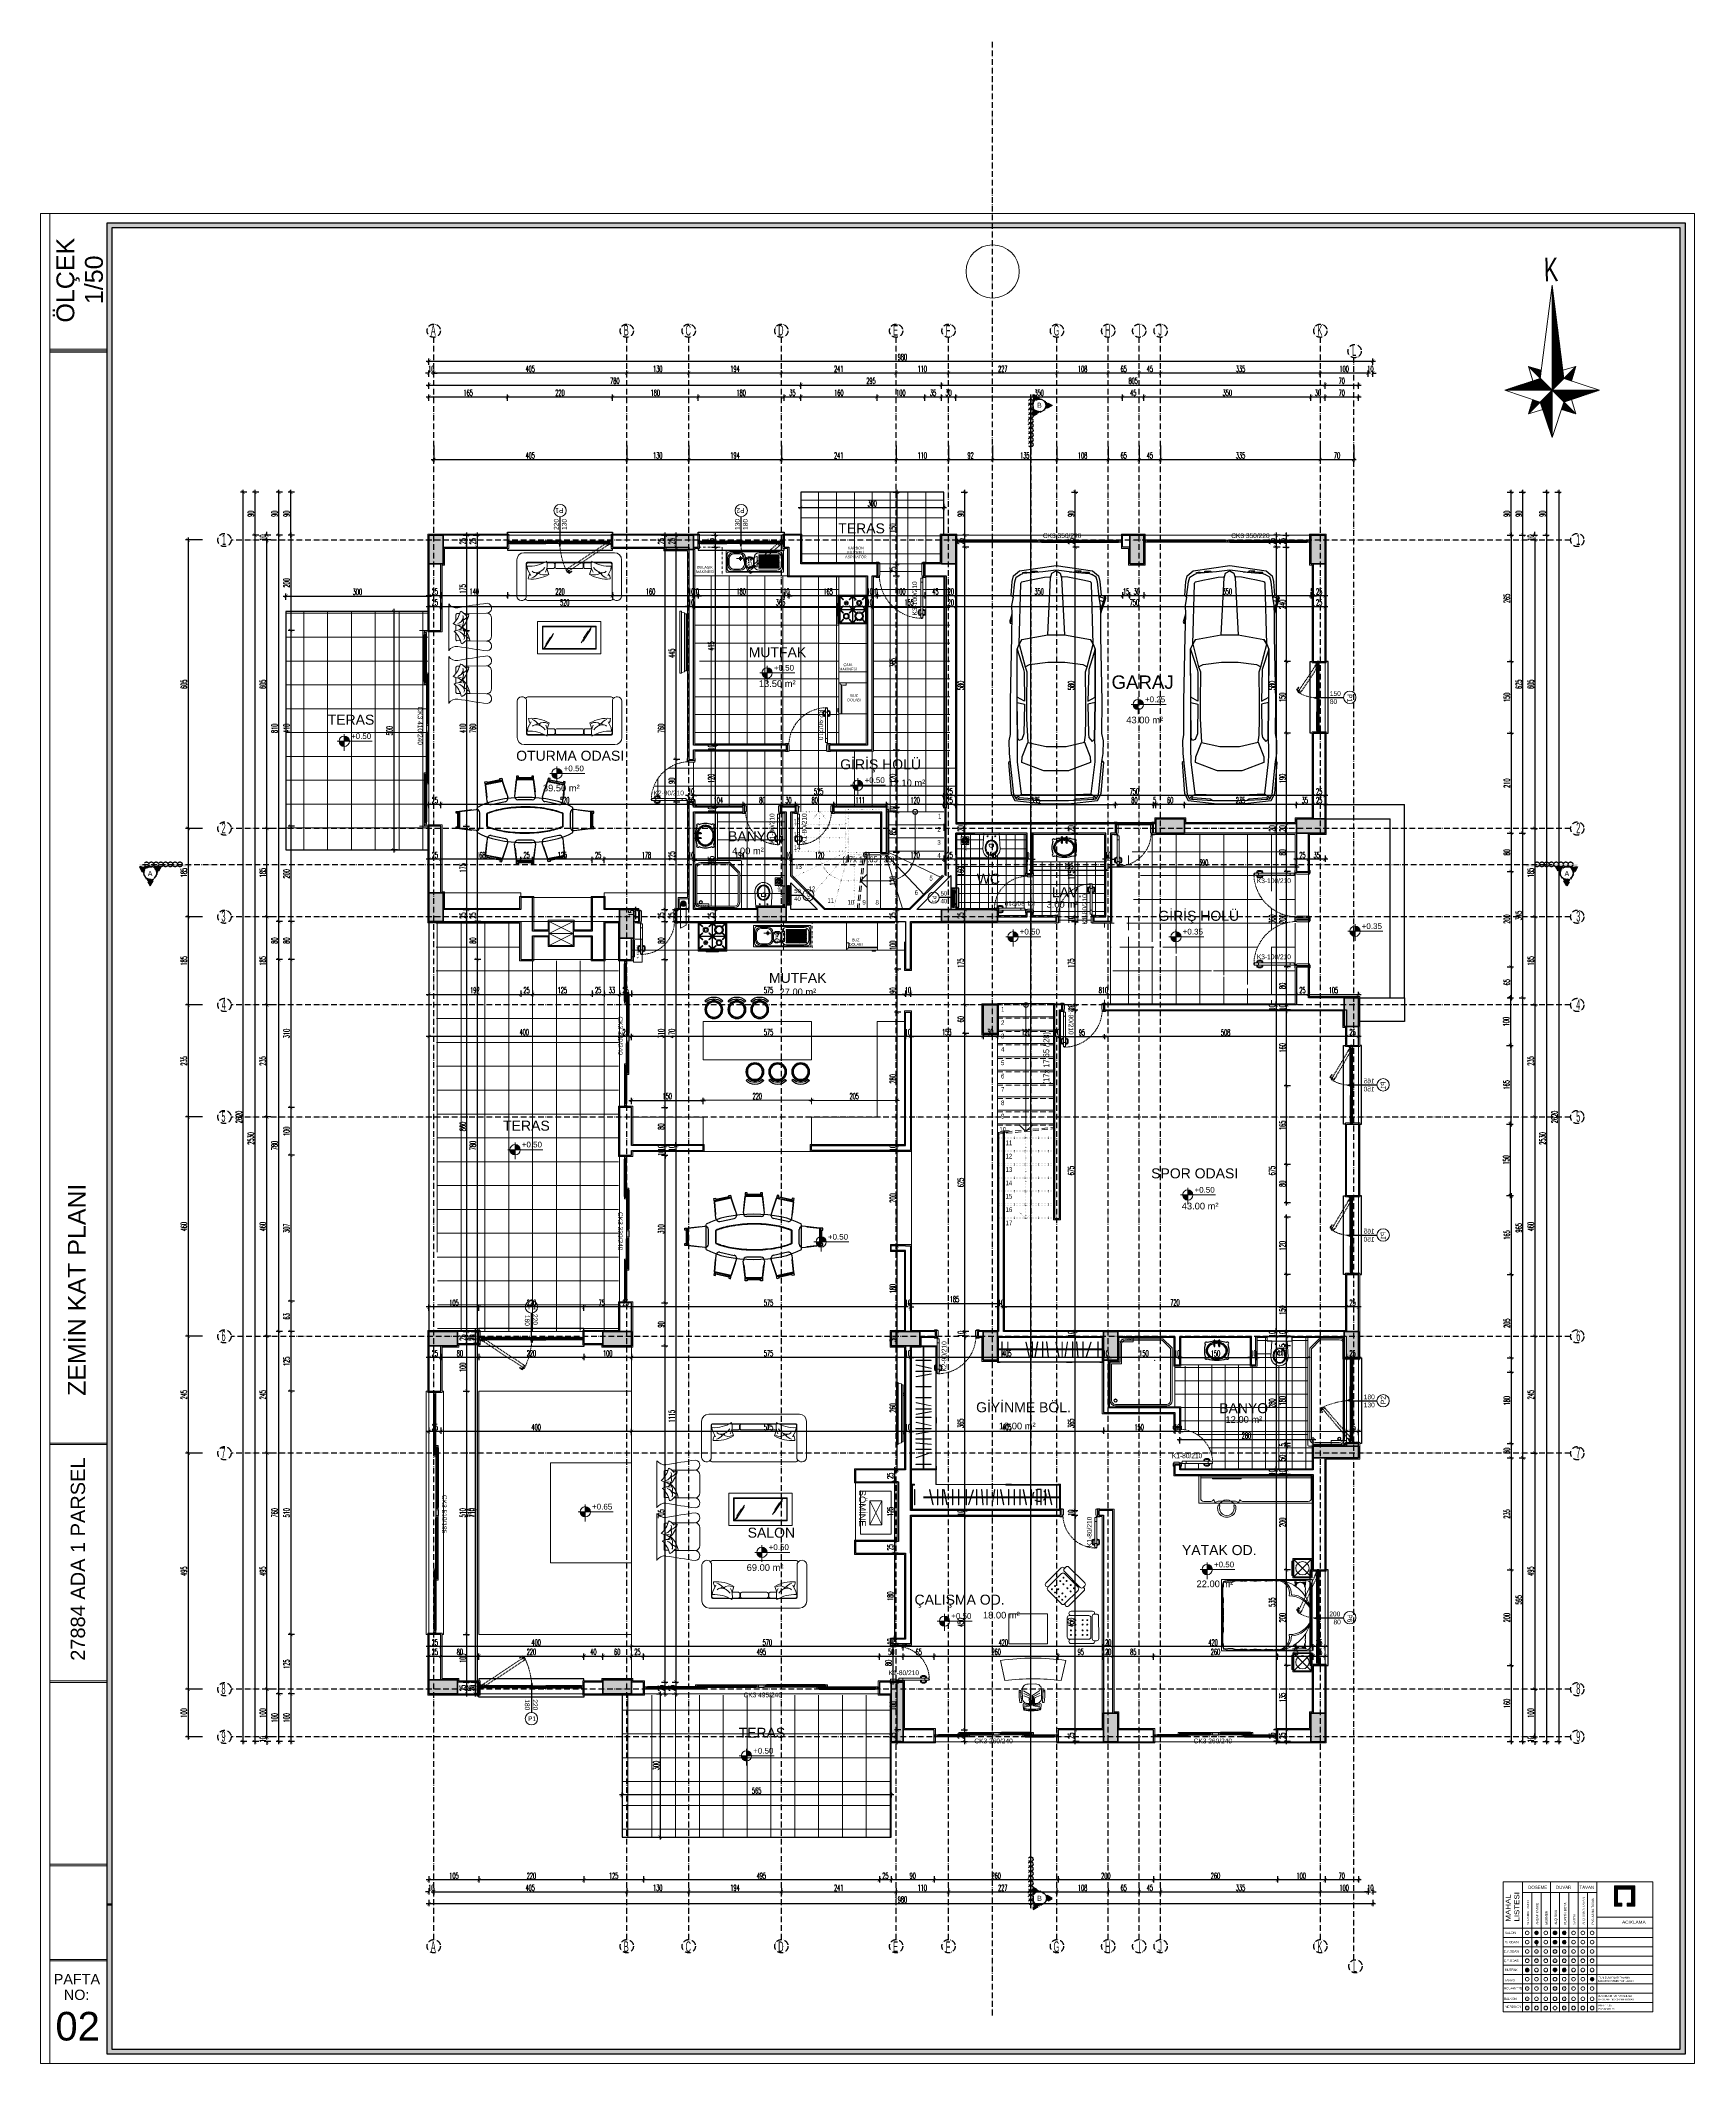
# Model space of a CAD drawing. Extents: x 775040 to 808375, y 4159409 to 4163651.
# Drawn here: x 779868 to 783338, y 4159409 to 4163651 of the extents above; entities that cross this region are included whole.
import ezdxf
from ezdxf.enums import TextEntityAlignment as Align

# ---------------------------------------------------------------- set-up
doc = ezdxf.new("R2010")
doc.units = 0
doc.header["$MEASUREMENT"] = 0
doc.header["$PDMODE"] = 3
for name, pattern in [('ACAD_ISO07W100', [3, 0, -3]), ('ACAD_ISO10W100', [18, 12, -3, 0, -3]), ('DASHDOT', [1, 0.5, -0.25, 0, -0.25]), ('DUZ', [500, 500]), ('HIDDEN', [0.375, 0.25, -0.125])]:
    doc.linetypes.add(name, pattern=pattern)
doc.layers.get('0').update_dxf_attribs({"linetype": 'DUZ'})
for name, color, linetype in [('araba', 8, 'Continuous'), ('denizlik', 25, 'Continuous'), ('pencere', 3, 'Continuous'), ('POZ', 3, 'Continuous'), ('tefriş', 21, 'Continuous'), ('YAZI', 3, 'Continuous'), ('Z_pencere bilgisi', 3, 'Continuous')]:
    doc.layers.add(name, color=color, linetype=linetype)
for name, color, linetype, lineweight in [('duvar', 7, 'Continuous', 25), ('KALIN', 30, 'Continuous', 18), ('KAPI', 1, 'Continuous', 15), ('yazı1', 53, 'Continuous', 15), ('Z_ duvar', 7, 'Continuous', 30), ('Z_aks', 2, 'ACAD_ISO10W100', 30), ('Z_antet', 31, 'Continuous', 30), ('Z_baca', 1, 'Continuous', 13), ('Z_balkon', 3, 'Continuous', 25), ('Z_dış ölçü', 115, 'Continuous', 25), ('Z_g1', 1, 'Continuous', 5), ('Z_g2', 2, 'Continuous', 9), ('Z_g5', 5, 'Continuous', 18), ('Z_izdot', 42, 'ACAD_ISO07W100', 9), ('Z_iç ölçü dikey', 111, 'Continuous', 25), ('Z_iç ölçü yatay', 75, 'Continuous', 20), ('Z_kesit yazısı', 190, 'Continuous', 18), ('Z_kesit çizgisi', 6, 'ACAD_ISO10W100', 30), ('Z_kolon', 2, 'Continuous', 40), ('Z_kolon tarama', 171, 'Continuous', 5), ('Z_kuzey', 192, 'Continuous', 20), ('Z_merdiven', 5, 'Continuous', 20), ('Z_sıva', 241, 'Continuous', 5), ('Z_tarama', 8, 'Continuous', 5), ('Z_tefriş', 73, 'Continuous', 5), ('Z_yazı', 4, 'Continuous', 20), ('Z_çerçeve', 44, 'Continuous', 5)]:
    doc.layers.add(name, color=color, linetype=linetype, lineweight=lineweight)
doc.styles.add('10', font='swisscl.ttf', dxfattribs={"height": 10})
doc.styles.add('12.5', font='swisscl.ttf', dxfattribs={"height": 12.5})
doc.styles.add('AKS', font='stylu.ttf', dxfattribs={"width": 0.8, "height": 0.35})
doc.styles.add('ARIAL', font='ariblk.ttf', dxfattribs={"height": 1})
doc.styles.add('FORM', font='arial.ttf', dxfattribs={"height": 1.5})
doc.styles.add('KaanText', font='arial.ttf', dxfattribs={"width": 0.6, "height": 20})
doc.styles.add('KOT', font='ROMANS.SHX')
doc.styles.add('M2', font='', dxfattribs={"height": 10})
doc.styles.add('OLCUIC', font='ROMANS.SHX', dxfattribs={"width": 0.5})
doc.styles.add('SIMPLEX', font='arial.ttf', dxfattribs={"width": 0.5})
doc.styles.get('M2').set_extended_font_data('Turkish Arial')
doc.dimstyles.new('ölçü 50', dxfattribs={"dimtxt": 12.5, "dimasz": 7, "dimexe": 5.3, "dimexo": 5, "dimgap": 2.5, "dimtad": 1, "dimdec": 0, "dimzin": 9, "dimdsep": 46, "dimtxsty": 'OLCUIC', "dimblk1": 'ARCHTICK', "dimblk2": 'ARCHTICK', "dimsah": 1, "dimcen": 0, "dimdle": 5.5, "dimadec": 0, "dimazin": 0, "dimtfac": 1, "dimtdec": 0, "dimtix": 1, "dimtofl": 0, "dimtmove": 1, "dimatfit": 3, "dimldrblk": 'ARCHTICK', "dimfxl": 0, "dimtolj": 1, "dimtzin": 0, "dimarcsym": 0})

# ---------------------------------------------------------------- blocks, each defined once
blk = doc.blocks.new('araba4')
at = {"layer": 'araba'}
blk.add_line((145980.3, 93025.4), (145983.9, 93023.9), dxfattribs=at)
for points in [[(145864.7, 92989.5), (145862, 92991.7), (145863.6, 93013.1), (145865.5, 93021.8), (145874.6, 93029.2), (145930.2, 93037.3), (145985.3, 93029.2), (145994.4, 93021.8), (145996.4, 93013.1), (145998, 92991.7), (145995.3, 92989.5), (145992.6, 93012.4), (145990.6, 93019.7), (145983.9, 93023.9)], [(145864.7, 92989.5), (145867.4, 93012.4), (145869.4, 93019.7), (145876, 93023.9), (145879.7, 93025.4)], [(145909.7, 93027.6), (145879.7, 93025.4)], [(145879.7, 93025.4), (145879.7, 93026.6), (145880.6, 93026.6), (145890.3, 93026.6), (145890.3, 93026.2)], [(145880.6, 93025.5), (145880.6, 93026.6)], [(145885, 93025.8), (145885, 93026.6), (145885, 93026.6), (145882.4, 93026.6), (145882.4, 93025.6)], [(145887.6, 93026), (145887.6, 93026.7)], [(145889.7, 93026.7), (145889.7, 93026.1)], [(145892.1, 93026.3), (145892.1, 93028.9), (145901.2, 93028.9), (145901.2, 93027)], [(145893.4, 93026.4), (145893.4, 93028.9)], [(145896.6, 93028.9), (145896.6, 93026.7)], [(145899.9, 93026.9), (145899.9, 93028.9)], [(145957.8, 93028.5), (145957.9, 93026.7), (145929.9, 93030.1), (145909.7, 93027.6)], [(145917.2, 92932.4), (145921.6, 93018.5), (145923.7, 93026), (145930.2, 93029.5), (145936.3, 93026), (145938.3, 93018.5), (145942.7, 92932.4)], [(145950.3, 93027.6), (145980.3, 93025.4)], [(145967.9, 93026.3), (145967.9, 93028.9), (145958.8, 93028.9), (145958.8, 93027)], [(145960.1, 93026.9), (145960.1, 93028.9)], [(145963.3, 93028.9), (145963.3, 93026.7)], [(145966.5, 93026.4), (145966.5, 93028.9)], [(145980.3, 93025.4), (145980.3, 93026.6), (145979.3, 93026.6), (145969.7, 93026.6), (145969.7, 93026.2)], [(145970.2, 93026.7), (145970.2, 93026.1)], [(145972.4, 93026), (145972.4, 93026.7)], [(145974.9, 93025.8), (145974.9, 93026.6), (145974.9, 93026.6), (145977.5, 93026.6), (145977.5, 93025.6)], [(145979.3, 93025.5), (145979.3, 93026.6)], [(145930, 93020.6), (145930, 93020.6)], [(145930, 93020.6), (145930, 93020.6)], [(145864.7, 92989.5), (145862.6, 92976.8), (145863.1, 92963.5), (145862.2, 92930.2), (145860.1, 92831.6), (145860.1, 92781.4), (145858.5, 92771.6), (145858.7, 92752.6), (145865.5, 92690.7), (145869.2, 92684.1), (145872.8, 92683.6), (145904.4, 92681.4), (145948.5, 92681.3), (145987.2, 92683.6), (145990.8, 92684.1), (145994.4, 92690.7), (145999.4, 92740.4), (146001.2, 92752.6), (146001.5, 92771.6), (145999.4, 92782.8), (145999.8, 92831.6), (145997.7, 92930.2), (145997.7, 92962.9), (145997.4, 92976.8), (145995.3, 92989.5)], [(145863.1, 92963.5), (145860, 92953.7), (145859.7, 92952.5), (145860.4, 92950), (145862.6, 92949.3)], [(145996.1, 92989.9), (146003.3, 92987.7), (146004.1, 92985.4)], [(145996.3, 92984.3), (146001.7, 92982.7), (146002.6, 92980.8)], [(145997.4, 92976.6), (145999.5, 92975.9), (146000.7, 92974.8)], [(145997.5, 92969.8), (145999.5, 92975.9), (146001.7, 92982.7), (146003.3, 92987.7), (146004.1, 92990.4)], [(145997.7, 92992.4), (146004.1, 92990.4), (146004.9, 92987.8), (146004.1, 92985.4), (146002.7, 92980.9), (146000.7, 92974.7), (145998.4, 92967.7), (145997.7, 92965.3)], [(145860.4, 92950), (145862.9, 92958.3)], [(145860.4, 92955), (145861.3, 92952.7), (145861.3, 92952.7), (145862.8, 92952.1)], [(145870.3, 92685.6), (145871.4, 92687.1), (145877.4, 92691.2), (145871.5, 92739.9), (145871.2, 92760.5), (145871, 92830.2), (145870.7, 92910.7), (145873.9, 92918.3), (145878.1, 92925.4), (145917.2, 92932.4), (145942.7, 92932.4), (145981.8, 92925.4), (145986.1, 92918.3), (145989.3, 92910.7), (145988.9, 92830.1), (145988.1, 92774.2), (145988.7, 92760.5), (145988.6, 92750.3), (145988.4, 92739.9), (145982.6, 92691.3), (145988.5, 92687.1), (145989.6, 92685.6), (145990.8, 92684.1)], [(145878.1, 92925.4), (145873.9, 92918.3), (145882.9, 92883.9), (145889.5, 92887.5), (145917.4, 92890.8), (145942.9, 92890.8), (145970.5, 92887.5), (145977, 92883.9), (145986.1, 92918.3), (145981.8, 92925.4)], [(145882.9, 92883.9), (145885.6, 92876.4), (145885, 92829.8), (145885.1, 92805.3), (145887, 92769.6)], [(145973, 92769.6), (145974.5, 92780.6), (145974.9, 92805.3), (145975, 92829.8), (145974.4, 92876.4), (145977, 92883.9)], [(145988.6, 92750.3), (145988.6, 92750.3)], [(145860.7, 92740.9), (145858, 92739), (145861.7, 92692.2), (145867.2, 92681.4), (145911.2, 92676.2), (145948.7, 92676.2), (145992.8, 92681.4), (145998.3, 92692.2), (146002, 92739), (146000.2, 92741.4)], [(145878, 92739.1), (145878, 92739.1)], [(145981.9, 92739.1), (145981.9, 92739.1)], [(145877.4, 92691.2), (145911.2, 92690.1), (145948.7, 92690.1), (145982.6, 92691.3)], [(145872.8, 92683.6), (145874.2, 92685.9), (145900.4, 92684.1), (145904.4, 92681.4)], [(145955.6, 92681.4), (145959.6, 92684.1), (145985.8, 92685.9), (145987.2, 92683.6)]]:
    blk.add_lwpolyline(points, dxfattribs=at)
for points in [[(145873.9, 92918.3), (145876.4, 93010.2, -0.332488), (145878.2, 93012.4), (145889.3, 93015.4), (145899.9, 93017.3), (145912.3, 93019.9), (145920.6, 93020.3), (145922.1, 93020.3)], [(145986.1, 92918.3), (145983.5, 93010.2, 0.332488), (145981.8, 93012.4), (145970.6, 93015.4), (145960.1, 93017.3), (145947.6, 93019.9), (145939.3, 93020.3), (145937.8, 93020.3)]]:
    blk.add_lwpolyline(points, format="xyb", dxfattribs=at)
for points in [[(145870.7, 92910.7), (145880, 92882.1), (145881.6, 92875.6), (145881.9, 92832.1), (145870.9, 92838.1)], [(145989.3, 92910.7), (145979.3, 92879.9), (145978, 92832.1), (145989, 92838.1)], [(145871, 92830.1), (145881.9, 92827.2), (145881.1, 92782.6), (145877.8, 92773.8), (145873.6, 92772.5), (145871.8, 92776.1)], [(145988.9, 92830.1), (145978, 92827.2), (145978.8, 92782.6), (145979.7, 92776.9), (145984.6, 92770.8), (145988.1, 92774.2)]]:
    blk.add_lwpolyline(points, close=True, dxfattribs=at)
blk.add_lwpolyline([(145878, 92739.1), (145878.5, 92747.7), (145887, 92769.3), (145915, 92763.4, 0.05184), (145916.6, 92763.2), (145943.4, 92763.2, 0.053994), (145945, 92763.4), (145973, 92769.6), (145981.5, 92747.7), (145981.9, 92739.1), (145949.9, 92726.8, -0.092199), (145947.2, 92726.3), (145912.8, 92726.3, -0.092199), (145910, 92726.8)], format="xyb", close=True, dxfattribs=at)
blk = doc.blocks.new('aswghewrghw')
at = {"layer": 'KAPI'}
for points in [[(792840, 4179823.5), (792840, 4179827.7), (792842.7, 4179827.7), (792842.7, 4179823.5), (792844.8, 4179823.5), (792844.8, 4179823.1), (792840, 4179823.1), (792840, 4179823.5)], [(792975, 4179823.5), (792975, 4179827.7), (792972.2, 4179827.7), (792972.2, 4179823.5), (792970.2, 4179823.5), (792970.2, 4179823.1), (792975, 4179823.1), (792975, 4179823.5)], [(792987, 4179823.5), (792987, 4179827.7), (792989.7, 4179827.7), (792989.7, 4179823.5), (792991.7, 4179823.5), (792991.7, 4179823.1), (792987, 4179823.1), (792987, 4179823.5)], [(793122, 4179823.5), (793122, 4179827.7), (793119.2, 4179827.7), (793119.2, 4179823.5), (793117.2, 4179823.5), (793117.2, 4179823.1), (793122, 4179823.1), (793122, 4179823.5)], [(792732.6, 4179823.1), (792732.6, 4179818.9), (792734.7, 4179818.9), (792734.7, 4179818.4), (792728.1, 4179818.4), (792728.1, 4179818.9), (792729.9, 4179818.9), (792729.9, 4179823.1), (792732.6, 4179823.1)], [(792847.5, 4179819.3), (792732.9, 4179819.3), (792732.9, 4179821.3), (792847.5, 4179821.3)], [(792847.5, 4179819.3), (792859.4, 4179819.3), (792859.4, 4179821.3), (792847.5, 4179821.3)], [(792862.5, 4179818.9), (792862.5, 4179823.1), (792859.7, 4179823.1), (792859.7, 4179818.9), (792857.7, 4179818.9), (792857.7, 4179818.4), (792862.5, 4179818.4), (792862.5, 4179818.9)], [(793099.5, 4179818.9), (793099.5, 4179823.1), (793102.2, 4179823.1), (793102.2, 4179818.9), (793104.2, 4179818.9), (793104.2, 4179818.4), (793099.5, 4179818.4), (793099.5, 4179818.9)], [(793114.4, 4179819.3), (793102.5, 4179819.3), (793102.5, 4179821.3), (793114.4, 4179821.3)], [(793114.4, 4179819.3), (793229, 4179819.3), (793229, 4179821.3), (793114.4, 4179821.3)], [(793229.3, 4179823.1), (793229.3, 4179818.9), (793227.3, 4179818.9), (793227.3, 4179818.4), (793233.8, 4179818.4), (793233.8, 4179818.9), (793232.1, 4179818.9), (793232.1, 4179823.1), (793229.3, 4179823.1)]]:
    blk.add_lwpolyline(points, dxfattribs=at)
for points in [[(792844.7, 4179826.4), (792843.2, 4179826.4), (792843, 4179826.3), (792842.8, 4179826.2), (792842.7, 4179826.2), (792842.7, 4179827.7), (792844.7, 4179827.7)], [(792970.2, 4179826.4), (792971.7, 4179826.4), (792971.9, 4179826.3), (792972.1, 4179826.2), (792972.2, 4179826.2), (792972.2, 4179827.7), (792970.2, 4179827.7)], [(792991.7, 4179826.4), (792990.2, 4179826.4), (792990, 4179826.3), (792989.8, 4179826.2), (792989.7, 4179826.2), (792989.7, 4179827.7), (792991.7, 4179827.7)], [(793117.2, 4179826.4), (793118.7, 4179826.4), (793118.9, 4179826.3), (793119.1, 4179826.2), (793119.2, 4179826.2), (793119.2, 4179827.7), (793117.2, 4179827.7)], [(792734.6, 4179821.8), (792733.1, 4179821.8), (792732.9, 4179821.7), (792732.7, 4179821.6), (792732.6, 4179821.6), (792732.6, 4179823.1), (792734.6, 4179823.1)], [(792733.1, 4179820.9), (792733, 4179820.9), (792733, 4179820.9), (792733, 4179820.9), (792732.9, 4179820.8), (792732.9, 4179820.8), (792732.9, 4179820.8), (792732.9, 4179820.8), (792732.9, 4179820.7), (792732.9, 4179820.7), (792732.9, 4179819.9), (792732.9, 4179819.9), (792732.9, 4179819.9), (792732.9, 4179819.8), (792732.9, 4179819.8), (792732.9, 4179819.8), (792732.9, 4179819.7), (792733, 4179819.7), (792733, 4179819.7), (792733, 4179819.7), (792733.1, 4179819.7), (792733.7, 4179819.7), (792733.8, 4179819.7), (792733.8, 4179819.7), (792733.8, 4179819.7), (792733.8, 4179819.7), (792733.9, 4179819.8), (792733.9, 4179819.8), (792733.9, 4179819.8), (792733.9, 4179819.9), (792733.9, 4179819.9), (792733.9, 4179820.7), (792733.9, 4179820.7), (792733.9, 4179820.8), (792733.9, 4179820.8), (792733.9, 4179820.8), (792733.8, 4179820.8), (792733.8, 4179820.9), (792733.8, 4179820.9), (792733.8, 4179820.9), (792733.7, 4179820.9), (792733.1, 4179820.9)], [(792842.9, 4179824.1), (792972, 4179824.1), (792972, 4179825.8), (792842.9, 4179825.8)], [(792843.2, 4179825.5), (792843.1, 4179825.5), (792843.1, 4179825.5), (792843.1, 4179825.5), (792843.1, 4179825.5), (792843, 4179825.5), (792843, 4179825.4), (792843, 4179825.4), (792843, 4179825.4), (792843, 4179825.3), (792843, 4179824.5), (792843, 4179824.5), (792843, 4179824.5), (792843, 4179824.5), (792843, 4179824.4), (792843, 4179824.4), (792843.1, 4179824.4), (792843.1, 4179824.4), (792843.1, 4179824.3), (792843.1, 4179824.3), (792843.2, 4179824.3), (792843.8, 4179824.3), (792843.9, 4179824.3), (792843.9, 4179824.3), (792843.9, 4179824.4), (792843.9, 4179824.4), (792844, 4179824.4), (792844, 4179824.4), (792844, 4179824.5), (792844, 4179824.5), (792844, 4179824.5), (792844, 4179825.3), (792844, 4179825.4), (792844, 4179825.4), (792844, 4179825.4), (792844, 4179825.5), (792843.9, 4179825.5), (792843.9, 4179825.5), (792843.9, 4179825.5), (792843.9, 4179825.5), (792843.8, 4179825.5), (792843.2, 4179825.5)], [(792857.7, 4179821.8), (792859.2, 4179821.8), (792859.4, 4179821.7), (792859.6, 4179821.6), (792859.7, 4179821.6), (792859.7, 4179823.1), (792857.7, 4179823.1)], [(792859.3, 4179820.9), (792859.3, 4179820.9), (792859.3, 4179820.9), (792859.4, 4179820.9), (792859.4, 4179820.8), (792859.4, 4179820.8), (792859.4, 4179820.8), (792859.4, 4179820.8), (792859.4, 4179820.7), (792859.4, 4179820.7), (792859.4, 4179819.9), (792859.4, 4179819.9), (792859.4, 4179819.9), (792859.4, 4179819.8), (792859.4, 4179819.8), (792859.4, 4179819.8), (792859.4, 4179819.7), (792859.4, 4179819.7), (792859.3, 4179819.7), (792859.3, 4179819.7), (792859.3, 4179819.7), (792858.6, 4179819.7), (792858.6, 4179819.7), (792858.6, 4179819.7), (792858.5, 4179819.7), (792858.5, 4179819.7), (792858.5, 4179819.8), (792858.5, 4179819.8), (792858.5, 4179819.8), (792858.5, 4179819.9), (792858.4, 4179819.9), (792858.4, 4179820.7), (792858.5, 4179820.7), (792858.5, 4179820.8), (792858.5, 4179820.8), (792858.5, 4179820.8), (792858.5, 4179820.8), (792858.5, 4179820.9), (792858.6, 4179820.9), (792858.6, 4179820.9), (792858.6, 4179820.9), (792859.3, 4179820.9)], [(792971.8, 4179825.5), (792971.8, 4179825.5), (792971.8, 4179825.5), (792971.9, 4179825.5), (792971.9, 4179825.5), (792971.9, 4179825.5), (792971.9, 4179825.4), (792971.9, 4179825.4), (792971.9, 4179825.4), (792971.9, 4179825.3), (792971.9, 4179824.5), (792971.9, 4179824.5), (792971.9, 4179824.5), (792971.9, 4179824.5), (792971.9, 4179824.4), (792971.9, 4179824.4), (792971.9, 4179824.4), (792971.9, 4179824.4), (792971.8, 4179824.3), (792971.8, 4179824.3), (792971.8, 4179824.3), (792971.1, 4179824.3), (792971.1, 4179824.3), (792971.1, 4179824.3), (792971, 4179824.4), (792971, 4179824.4), (792971, 4179824.4), (792971, 4179824.4), (792971, 4179824.5), (792971, 4179824.5), (792970.9, 4179824.5), (792970.9, 4179825.3), (792971, 4179825.4), (792971, 4179825.4), (792971, 4179825.4), (792971, 4179825.5), (792971, 4179825.5), (792971, 4179825.5), (792971.1, 4179825.5), (792971.1, 4179825.5), (792971.1, 4179825.5), (792971.8, 4179825.5)], [(793119.1, 4179824.1), (792989.9, 4179824.1), (792989.9, 4179825.8), (793119.1, 4179825.8)], [(792990.1, 4179825.5), (792990.1, 4179825.5), (792990.1, 4179825.5), (792990.1, 4179825.5), (792990, 4179825.5), (792990, 4179825.5), (792990, 4179825.4), (792990, 4179825.4), (792990, 4179825.4), (792990, 4179825.3), (792990, 4179824.5), (792990, 4179824.5), (792990, 4179824.5), (792990, 4179824.5), (792990, 4179824.4), (792990, 4179824.4), (792990, 4179824.4), (792990.1, 4179824.4), (792990.1, 4179824.3), (792990.1, 4179824.3), (792990.1, 4179824.3), (792990.8, 4179824.3), (792990.8, 4179824.3), (792990.9, 4179824.3), (792990.9, 4179824.4), (792990.9, 4179824.4), (792990.9, 4179824.4), (792991, 4179824.4), (792991, 4179824.5), (792991, 4179824.5), (792991, 4179824.5), (792991, 4179825.3), (792991, 4179825.4), (792991, 4179825.4), (792991, 4179825.4), (792990.9, 4179825.5), (792990.9, 4179825.5), (792990.9, 4179825.5), (792990.9, 4179825.5), (792990.8, 4179825.5), (792990.8, 4179825.5), (792990.1, 4179825.5)], [(793104.2, 4179821.8), (793102.7, 4179821.8), (793102.5, 4179821.7), (793102.3, 4179821.6), (793102.2, 4179821.6), (793102.2, 4179823.1), (793104.2, 4179823.1)], [(793102.6, 4179820.9), (793102.6, 4179820.9), (793102.6, 4179820.9), (793102.6, 4179820.9), (793102.5, 4179820.8), (793102.5, 4179820.8), (793102.5, 4179820.8), (793102.5, 4179820.8), (793102.5, 4179820.7), (793102.5, 4179820.7), (793102.5, 4179819.9), (793102.5, 4179819.9), (793102.5, 4179819.9), (793102.5, 4179819.8), (793102.5, 4179819.8), (793102.5, 4179819.8), (793102.5, 4179819.7), (793102.6, 4179819.7), (793102.6, 4179819.7), (793102.6, 4179819.7), (793102.6, 4179819.7), (793103.3, 4179819.7), (793103.3, 4179819.7), (793103.4, 4179819.7), (793103.4, 4179819.7), (793103.4, 4179819.7), (793103.4, 4179819.8), (793103.5, 4179819.8), (793103.5, 4179819.8), (793103.5, 4179819.9), (793103.5, 4179819.9), (793103.5, 4179820.7), (793103.5, 4179820.7), (793103.5, 4179820.8), (793103.5, 4179820.8), (793103.4, 4179820.8), (793103.4, 4179820.8), (793103.4, 4179820.9), (793103.4, 4179820.9), (793103.3, 4179820.9), (793103.3, 4179820.9), (793102.6, 4179820.9)], [(793118.8, 4179825.5), (793118.8, 4179825.5), (793118.8, 4179825.5), (793118.8, 4179825.5), (793118.9, 4179825.5), (793118.9, 4179825.5), (793118.9, 4179825.4), (793118.9, 4179825.4), (793118.9, 4179825.4), (793118.9, 4179825.3), (793118.9, 4179824.5), (793118.9, 4179824.5), (793118.9, 4179824.5), (793118.9, 4179824.5), (793118.9, 4179824.4), (793118.9, 4179824.4), (793118.9, 4179824.4), (793118.8, 4179824.4), (793118.8, 4179824.3), (793118.8, 4179824.3), (793118.8, 4179824.3), (793118.1, 4179824.3), (793118.1, 4179824.3), (793118, 4179824.3), (793118, 4179824.4), (793118, 4179824.4), (793118, 4179824.4), (793118, 4179824.4), (793117.9, 4179824.5), (793117.9, 4179824.5), (793117.9, 4179824.5), (793117.9, 4179825.3), (793117.9, 4179825.4), (793117.9, 4179825.4), (793118, 4179825.4), (793118, 4179825.5), (793118, 4179825.5), (793118, 4179825.5), (793118, 4179825.5), (793118.1, 4179825.5), (793118.1, 4179825.5), (793118.8, 4179825.5)], [(793227.3, 4179821.8), (793228.8, 4179821.8), (793229, 4179821.7), (793229.2, 4179821.6), (793229.3, 4179821.6), (793229.3, 4179823.1), (793227.3, 4179823.1)], [(793228.9, 4179820.9), (793228.9, 4179820.9), (793228.9, 4179820.9), (793229, 4179820.9), (793229, 4179820.8), (793229, 4179820.8), (793229, 4179820.8), (793229, 4179820.8), (793229, 4179820.7), (793229, 4179820.7), (793229, 4179819.9), (793229, 4179819.9), (793229, 4179819.9), (793229, 4179819.8), (793229, 4179819.8), (793229, 4179819.8), (793229, 4179819.7), (793229, 4179819.7), (793228.9, 4179819.7), (793228.9, 4179819.7), (793228.9, 4179819.7), (793228.2, 4179819.7), (793228.2, 4179819.7), (793228.1, 4179819.7), (793228.1, 4179819.7), (793228.1, 4179819.7), (793228.1, 4179819.8), (793228.1, 4179819.8), (793228, 4179819.8), (793228, 4179819.9), (793228, 4179819.9), (793228, 4179820.7), (793228, 4179820.7), (793228, 4179820.8), (793228.1, 4179820.8), (793228.1, 4179820.8), (793228.1, 4179820.8), (793228.1, 4179820.9), (793228.1, 4179820.9), (793228.2, 4179820.9), (793228.2, 4179820.9), (793228.9, 4179820.9)]]:
    blk.add_lwpolyline(points, close=True, dxfattribs=at)
for points in [[(792726.7, 4179822.6, -0.414214), (792727, 4179822.9), (792729.4, 4179822.9, -0.414214), (792729.7, 4179822.6), (792729.7, 4179819.2, -0.414214), (792729.4, 4179818.9), (792727, 4179818.9, -0.414214), (792726.7, 4179819.2)], [(793235.2, 4179822.6, 0.414214), (793234.9, 4179822.9), (793232.5, 4179822.9, 0.414214), (793232.2, 4179822.6), (793232.2, 4179819.2, 0.414214), (793232.5, 4179818.9), (793234.9, 4179818.9, 0.414214), (793235.2, 4179819.2)]]:
    blk.add_lwpolyline(points, format="xyb", close=True, dxfattribs=at)
at = {"layer": 'pencere', "color": 1}
for p, q in [((792844.7, 4179827.7), (792970.2, 4179827.7)), ((792975, 4179827.7), (792987, 4179827.7)), ((793117.2, 4179827.7), (792991.7, 4179827.7)), ((792857.7, 4179823.1), (792734.6, 4179823.1)), ((792857.7, 4179818.4), (792734.7, 4179818.4)), ((792844.8, 4179823.1), (792970.2, 4179823.1)), ((792975, 4179823.1), (792987, 4179823.1)), ((793117.2, 4179823.1), (792991.7, 4179823.1)), ((793104.2, 4179823.1), (793227.3, 4179823.1)), ((793104.2, 4179818.4), (793227.3, 4179818.4))]:
    blk.add_line(p, q, dxfattribs=at)
at = {"layer": 'Z_sıva'}
for p, q in [((792726, 4179808.4), (792726, 4179833.4)), ((793236, 4179808.4), (793236, 4179833.4))]:
    blk.add_line(p, q, dxfattribs=at)
at = {"layer": 'pencere', "color": 1, "style": 'M2', "flags": 4}
blk.add_attdef('SÜRGÜLÜPOZ', (792943.4, 4179801.5), '', height=10, dxfattribs=at)
blk = doc.blocks.new('awgwgwghw')
at = {"layer": 'KAPI'}
for points in [[(793016.9, 4180774.8), (793012.7, 4180774.8), (793012.7, 4180772.8), (793012.2, 4180772.8), (793012.2, 4180779.3), (793012.7, 4180779.3), (793012.7, 4180777.6), (793016.9, 4180777.6), (793016.9, 4180774.8)], [(793013.1, 4180704.9), (793013.1, 4180774.5), (793015.1, 4180774.5), (793015.1, 4180704.9)], [(793012.7, 4180690), (793016.8, 4180690), (793016.9, 4180692.7), (793012.7, 4180692.7), (793012.7, 4180694.7), (793012.2, 4180694.7), (793012.2, 4180690), (793012.7, 4180690)], [(793013.1, 4180704.9), (793013.1, 4180693), (793015.1, 4180693), (793015.1, 4180704.9)], [(793017.3, 4180712.5), (793021.5, 4180712.5), (793021.5, 4180709.7), (793017.3, 4180709.7), (793017.3, 4180707.7), (793016.8, 4180707.7), (793016.8, 4180712.5), (793017.3, 4180712.5)], [(793017.3, 4180622.5), (793021.5, 4180622.5), (793021.5, 4180625.2), (793017.3, 4180625.2), (793017.3, 4180627.2), (793016.8, 4180627.2), (793016.8, 4180622.5), (793017.3, 4180622.5)], [(793017.3, 4180610.5), (793021.5, 4180610.5), (793021.5, 4180607.7), (793017.3, 4180607.7), (793017.3, 4180605.7), (793016.8, 4180605.7), (793016.8, 4180610.5), (793017.3, 4180610.5)], [(793012.7, 4180563), (793016.8, 4180563), (793016.9, 4180560.2), (793012.7, 4180560.2), (793012.7, 4180558.2), (793012.2, 4180558.2), (793012.2, 4180563), (793012.7, 4180563)], [(793013.1, 4180548), (793013.1, 4180559.9), (793015.1, 4180559.9), (793015.1, 4180548)], [(793013.1, 4180548), (793013.1, 4180478.4), (793015.1, 4180478.4), (793015.1, 4180548)], [(793017.3, 4180540.5), (793021.5, 4180540.5), (793021.5, 4180543.2), (793017.3, 4180543.2), (793017.3, 4180545.3), (793016.8, 4180545.3), (793016.8, 4180540.5), (793017.3, 4180540.5)], [(793016.9, 4180478.1), (793012.7, 4180478.1), (793012.7, 4180480.2), (793012.2, 4180480.2), (793012.2, 4180473.6), (793012.7, 4180473.6), (793012.7, 4180475.4), (793016.9, 4180475.4), (793016.9, 4180478.1)]]:
    blk.add_lwpolyline(points, dxfattribs=at)
for points in [[(793016.4, 4180780.7, -0.414214), (793016.7, 4180780.4), (793016.7, 4180778, -0.414214), (793016.4, 4180777.7), (793013, 4180777.7, -0.414214), (793012.7, 4180778), (793012.7, 4180780.4, -0.414214), (793013, 4180780.7)], [(793016.4, 4180472.2, 0.414214), (793016.7, 4180472.5), (793016.7, 4180474.9, 0.414214), (793016.4, 4180475.2), (793013, 4180475.2, 0.414214), (793012.7, 4180474.9), (793012.7, 4180472.5, 0.414214), (793013, 4180472.2)]]:
    blk.add_lwpolyline(points, format="xyb", close=True, dxfattribs=at)
for points in [[(793014.7, 4180774.4), (793014.7, 4180774.4), (793014.7, 4180774.4), (793014.7, 4180774.4), (793014.6, 4180774.5), (793014.6, 4180774.5), (793014.6, 4180774.5), (793014.6, 4180774.5), (793014.5, 4180774.5), (793014.5, 4180774.5), (793013.7, 4180774.5), (793013.7, 4180774.5), (793013.7, 4180774.5), (793013.6, 4180774.5), (793013.6, 4180774.5), (793013.6, 4180774.5), (793013.5, 4180774.5), (793013.5, 4180774.4), (793013.5, 4180774.4), (793013.5, 4180774.4), (793013.5, 4180774.4), (793013.5, 4180773.7), (793013.5, 4180773.7), (793013.5, 4180773.6), (793013.5, 4180773.6), (793013.5, 4180773.6), (793013.6, 4180773.6), (793013.6, 4180773.6), (793013.6, 4180773.5), (793013.7, 4180773.5), (793013.7, 4180773.5), (793014.5, 4180773.5), (793014.5, 4180773.5), (793014.6, 4180773.5), (793014.6, 4180773.6), (793014.6, 4180773.6), (793014.6, 4180773.6), (793014.7, 4180773.6), (793014.7, 4180773.6), (793014.7, 4180773.7), (793014.7, 4180773.7), (793014.7, 4180774.4)], [(793015.6, 4180772.8), (793015.6, 4180774.3), (793015.5, 4180774.5), (793015.4, 4180774.7), (793015.3, 4180774.8), (793016.9, 4180774.8), (793016.9, 4180772.8)], [(793014.7, 4180693.1), (793014.7, 4180693.1), (793014.7, 4180693.1), (793014.7, 4180693.1), (793014.6, 4180693), (793014.6, 4180693), (793014.6, 4180693), (793014.6, 4180693), (793014.5, 4180693), (793014.5, 4180693), (793013.7, 4180693), (793013.7, 4180693), (793013.7, 4180693), (793013.6, 4180693), (793013.6, 4180693), (793013.6, 4180693), (793013.5, 4180693), (793013.5, 4180693.1), (793013.5, 4180693.1), (793013.5, 4180693.1), (793013.5, 4180693.1), (793013.5, 4180693.8), (793013.5, 4180693.8), (793013.5, 4180693.9), (793013.5, 4180693.9), (793013.5, 4180693.9), (793013.6, 4180693.9), (793013.6, 4180694), (793013.6, 4180694), (793013.7, 4180694), (793013.7, 4180694), (793014.5, 4180694), (793014.5, 4180694), (793014.6, 4180694), (793014.6, 4180694), (793014.6, 4180693.9), (793014.6, 4180693.9), (793014.7, 4180693.9), (793014.7, 4180693.9), (793014.7, 4180693.8), (793014.7, 4180693.8), (793014.7, 4180693.1)], [(793015.6, 4180694.7), (793015.6, 4180693.2), (793015.5, 4180693), (793015.4, 4180692.8), (793015.3, 4180692.7), (793016.9, 4180692.7), (793016.9, 4180694.7)], [(793017.9, 4180709.6), (793017.9, 4180625.4), (793019.5, 4180625.4), (793019.5, 4180709.6)], [(793019.3, 4180709.3), (793019.3, 4180709.3), (793019.3, 4180709.3), (793019.3, 4180709.3), (793019.3, 4180709.4), (793019.3, 4180709.4), (793019.2, 4180709.4), (793019.2, 4180709.4), (793019.2, 4180709.4), (793019.1, 4180709.4), (793018.3, 4180709.4), (793018.3, 4180709.4), (793018.3, 4180709.4), (793018.3, 4180709.4), (793018.2, 4180709.4), (793018.2, 4180709.4), (793018.2, 4180709.4), (793018.2, 4180709.3), (793018.1, 4180709.3), (793018.1, 4180709.3), (793018.1, 4180709.3), (793018.1, 4180708.6), (793018.1, 4180708.6), (793018.1, 4180708.5), (793018.2, 4180708.5), (793018.2, 4180708.5), (793018.2, 4180708.5), (793018.2, 4180708.5), (793018.3, 4180708.4), (793018.3, 4180708.4), (793018.3, 4180708.4), (793019.1, 4180708.4), (793019.2, 4180708.4), (793019.2, 4180708.4), (793019.2, 4180708.5), (793019.3, 4180708.5), (793019.3, 4180708.5), (793019.3, 4180708.5), (793019.3, 4180708.5), (793019.3, 4180708.6), (793019.3, 4180708.6), (793019.3, 4180709.3)], [(793020.2, 4180707.7), (793020.2, 4180709.2), (793020.1, 4180709.4), (793020, 4180709.6), (793020, 4180709.7), (793021.5, 4180709.7), (793021.5, 4180707.7)], [(793017.9, 4180543.4), (793017.9, 4180607.5), (793019.5, 4180607.5), (793019.5, 4180543.4)], [(793019.3, 4180625.6), (793019.3, 4180625.6), (793019.3, 4180625.6), (793019.3, 4180625.6), (793019.3, 4180625.5), (793019.3, 4180625.5), (793019.2, 4180625.5), (793019.2, 4180625.5), (793019.2, 4180625.5), (793019.1, 4180625.5), (793018.3, 4180625.5), (793018.3, 4180625.5), (793018.3, 4180625.5), (793018.3, 4180625.5), (793018.2, 4180625.5), (793018.2, 4180625.5), (793018.2, 4180625.5), (793018.2, 4180625.6), (793018.1, 4180625.6), (793018.1, 4180625.6), (793018.1, 4180625.6), (793018.1, 4180626.3), (793018.1, 4180626.3), (793018.1, 4180626.4), (793018.2, 4180626.4), (793018.2, 4180626.4), (793018.2, 4180626.4), (793018.2, 4180626.5), (793018.3, 4180626.5), (793018.3, 4180626.5), (793018.3, 4180626.5), (793019.1, 4180626.5), (793019.2, 4180626.5), (793019.2, 4180626.5), (793019.2, 4180626.5), (793019.3, 4180626.4), (793019.3, 4180626.4), (793019.3, 4180626.4), (793019.3, 4180626.4), (793019.3, 4180626.3), (793019.3, 4180626.3), (793019.3, 4180625.6)], [(793019.3, 4180607.3), (793019.3, 4180607.3), (793019.3, 4180607.3), (793019.3, 4180607.4), (793019.3, 4180607.4), (793019.3, 4180607.4), (793019.2, 4180607.4), (793019.2, 4180607.4), (793019.2, 4180607.4), (793019.1, 4180607.4), (793018.3, 4180607.4), (793018.3, 4180607.4), (793018.3, 4180607.4), (793018.3, 4180607.4), (793018.2, 4180607.4), (793018.2, 4180607.4), (793018.2, 4180607.4), (793018.2, 4180607.4), (793018.1, 4180607.3), (793018.1, 4180607.3), (793018.1, 4180607.3), (793018.1, 4180606.6), (793018.1, 4180606.6), (793018.1, 4180606.6), (793018.2, 4180606.5), (793018.2, 4180606.5), (793018.2, 4180606.5), (793018.2, 4180606.5), (793018.3, 4180606.5), (793018.3, 4180606.4), (793018.3, 4180606.4), (793019.1, 4180606.4), (793019.2, 4180606.4), (793019.2, 4180606.5), (793019.2, 4180606.5), (793019.3, 4180606.5), (793019.3, 4180606.5), (793019.3, 4180606.5), (793019.3, 4180606.6), (793019.3, 4180606.6), (793019.3, 4180606.6), (793019.3, 4180607.3)], [(793020.2, 4180627.2), (793020.2, 4180625.7), (793020.1, 4180625.5), (793020, 4180625.3), (793020, 4180625.2), (793021.5, 4180625.2), (793021.5, 4180627.2)], [(793020.2, 4180605.7), (793020.2, 4180607.2), (793020.1, 4180607.4), (793020, 4180607.6), (793020, 4180607.7), (793021.5, 4180607.7), (793021.5, 4180605.7)], [(793014.7, 4180559.8), (793014.7, 4180559.8), (793014.7, 4180559.8), (793014.7, 4180559.9), (793014.6, 4180559.9), (793014.6, 4180559.9), (793014.6, 4180559.9), (793014.6, 4180559.9), (793014.5, 4180559.9), (793014.5, 4180559.9), (793013.7, 4180559.9), (793013.7, 4180559.9), (793013.7, 4180559.9), (793013.6, 4180559.9), (793013.6, 4180559.9), (793013.6, 4180559.9), (793013.5, 4180559.9), (793013.5, 4180559.9), (793013.5, 4180559.8), (793013.5, 4180559.8), (793013.5, 4180559.8), (793013.5, 4180559.1), (793013.5, 4180559.1), (793013.5, 4180559.1), (793013.5, 4180559), (793013.5, 4180559), (793013.6, 4180559), (793013.6, 4180559), (793013.6, 4180559), (793013.7, 4180558.9), (793013.7, 4180558.9), (793014.5, 4180558.9), (793014.5, 4180558.9), (793014.6, 4180559), (793014.6, 4180559), (793014.6, 4180559), (793014.6, 4180559), (793014.7, 4180559), (793014.7, 4180559.1), (793014.7, 4180559.1), (793014.7, 4180559.1), (793014.7, 4180559.8)], [(793015.6, 4180558.2), (793015.6, 4180559.7), (793015.5, 4180559.9), (793015.4, 4180560.1), (793015.3, 4180560.2), (793016.9, 4180560.2), (793016.9, 4180558.2)], [(793019.3, 4180543.7), (793019.3, 4180543.6), (793019.3, 4180543.6), (793019.3, 4180543.6), (793019.3, 4180543.5), (793019.3, 4180543.5), (793019.2, 4180543.5), (793019.2, 4180543.5), (793019.2, 4180543.5), (793019.1, 4180543.5), (793018.3, 4180543.5), (793018.3, 4180543.5), (793018.3, 4180543.5), (793018.3, 4180543.5), (793018.2, 4180543.5), (793018.2, 4180543.5), (793018.2, 4180543.5), (793018.2, 4180543.6), (793018.1, 4180543.6), (793018.1, 4180543.6), (793018.1, 4180543.7), (793018.1, 4180544.3), (793018.1, 4180544.4), (793018.1, 4180544.4), (793018.2, 4180544.4), (793018.2, 4180544.4), (793018.2, 4180544.5), (793018.2, 4180544.5), (793018.3, 4180544.5), (793018.3, 4180544.5), (793018.3, 4180544.5), (793019.1, 4180544.5), (793019.2, 4180544.5), (793019.2, 4180544.5), (793019.2, 4180544.5), (793019.3, 4180544.5), (793019.3, 4180544.4), (793019.3, 4180544.4), (793019.3, 4180544.4), (793019.3, 4180544.4), (793019.3, 4180544.3), (793019.3, 4180543.7)], [(793020.2, 4180545.2), (793020.2, 4180543.7), (793020.1, 4180543.5), (793020, 4180543.3), (793020, 4180543.2), (793021.5, 4180543.2), (793021.5, 4180545.2)], [(793014.7, 4180478.6), (793014.7, 4180478.5), (793014.7, 4180478.5), (793014.7, 4180478.5), (793014.6, 4180478.4), (793014.6, 4180478.4), (793014.6, 4180478.4), (793014.6, 4180478.4), (793014.5, 4180478.4), (793014.5, 4180478.4), (793013.7, 4180478.4), (793013.7, 4180478.4), (793013.7, 4180478.4), (793013.6, 4180478.4), (793013.6, 4180478.4), (793013.6, 4180478.4), (793013.5, 4180478.4), (793013.5, 4180478.5), (793013.5, 4180478.5), (793013.5, 4180478.5), (793013.5, 4180478.6), (793013.5, 4180479.2), (793013.5, 4180479.3), (793013.5, 4180479.3), (793013.5, 4180479.3), (793013.5, 4180479.3), (793013.6, 4180479.3), (793013.6, 4180479.4), (793013.6, 4180479.4), (793013.7, 4180479.4), (793013.7, 4180479.4), (793014.5, 4180479.4), (793014.5, 4180479.4), (793014.6, 4180479.4), (793014.6, 4180479.4), (793014.6, 4180479.3), (793014.6, 4180479.3), (793014.7, 4180479.3), (793014.7, 4180479.3), (793014.7, 4180479.3), (793014.7, 4180479.2), (793014.7, 4180478.6)], [(793015.6, 4180480.1), (793015.6, 4180478.6), (793015.5, 4180478.4), (793015.4, 4180478.2), (793015.3, 4180478.1), (793016.9, 4180478.1), (793016.9, 4180480.1)]]:
    blk.add_lwpolyline(points, close=True, dxfattribs=at)
at = {"layer": 'pencere', "color": 1}
for p, q in [((793012.2, 4180694.7), (793012.2, 4180772.8)), ((793016.9, 4180694.7), (793016.9, 4180772.8)), ((793016.8, 4180707.7), (793016.8, 4180627.2)), ((793021.5, 4180707.7), (793021.5, 4180627.2)), ((793016.8, 4180622.5), (793016.8, 4180610.5)), ((793016.8, 4180545.3), (793016.8, 4180605.7)), ((793021.5, 4180622.5), (793021.5, 4180610.5)), ((793021.5, 4180545.2), (793021.5, 4180605.7)), ((793012.2, 4180558.2), (793012.2, 4180480.2)), ((793016.9, 4180558.2), (793016.9, 4180480.1))]:
    blk.add_line(p, q, dxfattribs=at)
at = {"layer": 'Z_sıva'}
for p, q in [((793002.2, 4180781.5), (793027.2, 4180781.5)), ((793002.2, 4180471.5), (793027.2, 4180471.5))]:
    blk.add_line(p, q, dxfattribs=at)
at = {"layer": 'pencere', "color": 1, "style": 'M2', "flags": 4}
blk.add_attdef('SÜRGÜLÜPOZ', (792998.8, 4180662.3), '', height=10, rotation=270, dxfattribs=at)
blk = doc.blocks.new('fwgfwgwgw')
at = {"layer": 'KAPI'}
for points in [[(793075.3, 4182115.2), (793071.1, 4182115.2), (793071.1, 4182113.1), (793070.7, 4182113.1), (793070.7, 4182119.7), (793071.1, 4182119.7), (793071.1, 4182117.9), (793075.3, 4182117.9), (793075.3, 4182115.2)], [(793071.6, 4182025.3), (793071.6, 4182114.9), (793073.6, 4182114.9), (793073.6, 4182025.3)], [(793075.8, 4182032.8), (793080, 4182032.8), (793080, 4182030.1), (793075.8, 4182030.1), (793075.8, 4182028), (793075.3, 4182028), (793075.3, 4182032.8), (793075.8, 4182032.8)], [(793071.1, 4182010.3), (793075.3, 4182010.3), (793075.3, 4182013.1), (793071.1, 4182013.1), (793071.1, 4182015.1), (793070.7, 4182015.1), (793070.7, 4182010.3), (793071.1, 4182010.3)], [(793071.6, 4182025.3), (793071.6, 4182013.3), (793073.6, 4182013.3), (793073.6, 4182025.3)], [(793075.8, 4181922.8), (793080, 4181922.8), (793080, 4181925.6), (793075.8, 4181925.6), (793075.8, 4181927.6), (793075.3, 4181927.6), (793075.3, 4181922.8), (793075.8, 4181922.8)], [(793075.8, 4181910.8), (793080, 4181910.8), (793080, 4181908.1), (793075.8, 4181908.1), (793075.8, 4181906), (793075.3, 4181906), (793075.3, 4181910.8), (793075.8, 4181910.8)], [(793071.1, 4181823.3), (793075.3, 4181823.3), (793075.3, 4181820.6), (793071.1, 4181820.6), (793071.1, 4181818.5), (793070.7, 4181818.5), (793070.7, 4181823.3), (793071.1, 4181823.3)], [(793071.6, 4181808.4), (793071.6, 4181820.3), (793073.6, 4181820.3), (793073.6, 4181808.4)], [(793071.6, 4181808.4), (793071.6, 4181718.8), (793073.6, 4181718.8), (793073.6, 4181808.4)], [(793075.8, 4181800.8), (793080, 4181800.8), (793080, 4181803.6), (793075.8, 4181803.6), (793075.8, 4181805.6), (793075.3, 4181805.6), (793075.3, 4181800.8), (793075.8, 4181800.8)], [(793075.3, 4181718.5), (793071.1, 4181718.5), (793071.1, 4181720.5), (793070.7, 4181720.5), (793070.7, 4181714), (793071.1, 4181714), (793071.1, 4181715.7), (793075.3, 4181715.7), (793075.3, 4181718.5)]]:
    blk.add_lwpolyline(points, dxfattribs=at)
for points in [[(793074.9, 4182121.1, -0.414214), (793075.2, 4182120.8), (793075.2, 4182118.4, -0.414214), (793074.9, 4182118.1), (793071.5, 4182118.1, -0.414214), (793071.2, 4182118.4), (793071.2, 4182120.8, -0.414214), (793071.5, 4182121.1)], [(793074.9, 4181712.6, 0.414214), (793075.2, 4181712.9), (793075.2, 4181715.3, 0.414214), (793074.9, 4181715.6), (793071.5, 4181715.6, 0.414214), (793071.2, 4181715.3), (793071.2, 4181712.9, 0.414214), (793071.5, 4181712.6)]]:
    blk.add_lwpolyline(points, format="xyb", close=True, dxfattribs=at)
for points in [[(793073.2, 4182114.7), (793073.2, 4182114.8), (793073.2, 4182114.8), (793073.1, 4182114.8), (793073.1, 4182114.8), (793073.1, 4182114.9), (793073.1, 4182114.9), (793073, 4182114.9), (793073, 4182114.9), (793073, 4182114.9), (793072.2, 4182114.9), (793072.2, 4182114.9), (793072.1, 4182114.9), (793072.1, 4182114.9), (793072.1, 4182114.9), (793072, 4182114.9), (793072, 4182114.8), (793072, 4182114.8), (793072, 4182114.8), (793072, 4182114.8), (793072, 4182114.7), (793072, 4182114.1), (793072, 4182114), (793072, 4182114), (793072, 4182114), (793072, 4182114), (793072, 4182113.9), (793072.1, 4182113.9), (793072.1, 4182113.9), (793072.1, 4182113.9), (793072.2, 4182113.9), (793073, 4182113.9), (793073, 4182113.9), (793073, 4182113.9), (793073.1, 4182113.9), (793073.1, 4182113.9), (793073.1, 4182114), (793073.1, 4182114), (793073.2, 4182114), (793073.2, 4182114), (793073.2, 4182114.1), (793073.2, 4182114.7)], [(793074.1, 4182113.2), (793074.1, 4182114.7), (793074, 4182114.9), (793073.9, 4182115.1), (793073.8, 4182115.2), (793075.3, 4182115.2), (793075.3, 4182113.2)], [(793073.2, 4182013.5), (793073.2, 4182013.5), (793073.2, 4182013.4), (793073.1, 4182013.4), (793073.1, 4182013.4), (793073.1, 4182013.4), (793073.1, 4182013.4), (793073, 4182013.3), (793073, 4182013.3), (793073, 4182013.3), (793072.2, 4182013.3), (793072.2, 4182013.3), (793072.1, 4182013.3), (793072.1, 4182013.3), (793072.1, 4182013.4), (793072, 4182013.4), (793072, 4182013.4), (793072, 4182013.4), (793072, 4182013.4), (793072, 4182013.5), (793072, 4182013.5), (793072, 4182014.2), (793072, 4182014.2), (793072, 4182014.2), (793072, 4182014.3), (793072, 4182014.3), (793072, 4182014.3), (793072.1, 4182014.3), (793072.1, 4182014.3), (793072.1, 4182014.3), (793072.2, 4182014.3), (793073, 4182014.3), (793073, 4182014.3), (793073, 4182014.3), (793073.1, 4182014.3), (793073.1, 4182014.3), (793073.1, 4182014.3), (793073.1, 4182014.3), (793073.2, 4182014.2), (793073.2, 4182014.2), (793073.2, 4182014.2), (793073.2, 4182013.5)], [(793074.1, 4182015.1), (793074.1, 4182013.6), (793074, 4182013.4), (793073.9, 4182013.2), (793073.8, 4182013.1), (793075.3, 4182013.1), (793075.3, 4182015.1)], [(793076.4, 4182029.9), (793076.4, 4181925.7), (793078, 4181925.7), (793078, 4182029.9)], [(793077.8, 4182029.6), (793077.8, 4182029.7), (793077.8, 4182029.7), (793077.8, 4182029.7), (793077.8, 4182029.7), (793077.7, 4182029.8), (793077.7, 4182029.8), (793077.7, 4182029.8), (793077.6, 4182029.8), (793077.6, 4182029.8), (793076.8, 4182029.8), (793076.8, 4182029.8), (793076.8, 4182029.8), (793076.7, 4182029.8), (793076.7, 4182029.8), (793076.7, 4182029.8), (793076.7, 4182029.7), (793076.6, 4182029.7), (793076.6, 4182029.7), (793076.6, 4182029.7), (793076.6, 4182029.6), (793076.6, 4182029), (793076.6, 4182028.9), (793076.6, 4182028.9), (793076.6, 4182028.9), (793076.7, 4182028.9), (793076.7, 4182028.8), (793076.7, 4182028.8), (793076.7, 4182028.8), (793076.8, 4182028.8), (793076.8, 4182028.8), (793077.6, 4182028.8), (793077.6, 4182028.8), (793077.7, 4182028.8), (793077.7, 4182028.8), (793077.7, 4182028.8), (793077.8, 4182028.9), (793077.8, 4182028.9), (793077.8, 4182028.9), (793077.8, 4182028.9), (793077.8, 4182029), (793077.8, 4182029.6)], [(793078.7, 4182028.1), (793078.7, 4182029.6), (793078.6, 4182029.8), (793078.5, 4182030), (793078.5, 4182030.1), (793080, 4182030.1), (793080, 4182028.1)], [(793076.4, 4181803.7), (793076.4, 4181907.9), (793078, 4181907.9), (793078, 4181803.7)], [(793077.8, 4181926), (793077.8, 4181926), (793077.8, 4181925.9), (793077.8, 4181925.9), (793077.8, 4181925.9), (793077.7, 4181925.9), (793077.7, 4181925.9), (793077.7, 4181925.8), (793077.6, 4181925.8), (793077.6, 4181925.8), (793076.8, 4181925.8), (793076.8, 4181925.8), (793076.8, 4181925.8), (793076.7, 4181925.8), (793076.7, 4181925.9), (793076.7, 4181925.9), (793076.7, 4181925.9), (793076.6, 4181925.9), (793076.6, 4181925.9), (793076.6, 4181926), (793076.6, 4181926), (793076.6, 4181926.7), (793076.6, 4181926.7), (793076.6, 4181926.7), (793076.6, 4181926.8), (793076.7, 4181926.8), (793076.7, 4181926.8), (793076.7, 4181926.8), (793076.7, 4181926.8), (793076.8, 4181926.8), (793076.8, 4181926.8), (793077.6, 4181926.8), (793077.6, 4181926.8), (793077.7, 4181926.8), (793077.7, 4181926.8), (793077.7, 4181926.8), (793077.8, 4181926.8), (793077.8, 4181926.8), (793077.8, 4181926.7), (793077.8, 4181926.7), (793077.8, 4181926.7), (793077.8, 4181926)], [(793077.8, 4181907.6), (793077.8, 4181907.7), (793077.8, 4181907.7), (793077.8, 4181907.7), (793077.8, 4181907.8), (793077.7, 4181907.8), (793077.7, 4181907.8), (793077.7, 4181907.8), (793077.6, 4181907.8), (793077.6, 4181907.8), (793076.8, 4181907.8), (793076.8, 4181907.8), (793076.8, 4181907.8), (793076.7, 4181907.8), (793076.7, 4181907.8), (793076.7, 4181907.8), (793076.7, 4181907.8), (793076.6, 4181907.7), (793076.6, 4181907.7), (793076.6, 4181907.7), (793076.6, 4181907.6), (793076.6, 4181907), (793076.6, 4181906.9), (793076.6, 4181906.9), (793076.6, 4181906.9), (793076.7, 4181906.9), (793076.7, 4181906.9), (793076.7, 4181906.8), (793076.7, 4181906.8), (793076.8, 4181906.8), (793076.8, 4181906.8), (793077.6, 4181906.8), (793077.6, 4181906.8), (793077.7, 4181906.8), (793077.7, 4181906.8), (793077.7, 4181906.9), (793077.8, 4181906.9), (793077.8, 4181906.9), (793077.8, 4181906.9), (793077.8, 4181906.9), (793077.8, 4181907), (793077.8, 4181907.6)], [(793078.7, 4181927.6), (793078.7, 4181926.1), (793078.6, 4181925.9), (793078.5, 4181925.7), (793078.5, 4181925.6), (793080, 4181925.6), (793080, 4181927.6)], [(793078.7, 4181906.1), (793078.7, 4181907.6), (793078.6, 4181907.8), (793078.5, 4181908), (793078.5, 4181908.1), (793080, 4181908.1), (793080, 4181906.1)], [(793074.1, 4181818.6), (793074.1, 4181820.1), (793074, 4181820.3), (793073.9, 4181820.5), (793073.8, 4181820.6), (793075.3, 4181820.6), (793075.3, 4181818.6)], [(793073.2, 4181820.1), (793073.2, 4181820.2), (793073.2, 4181820.2), (793073.1, 4181820.2), (793073.1, 4181820.3), (793073.1, 4181820.3), (793073.1, 4181820.3), (793073, 4181820.3), (793073, 4181820.3), (793073, 4181820.3), (793072.2, 4181820.3), (793072.2, 4181820.3), (793072.1, 4181820.3), (793072.1, 4181820.3), (793072.1, 4181820.3), (793072, 4181820.3), (793072, 4181820.3), (793072, 4181820.2), (793072, 4181820.2), (793072, 4181820.2), (793072, 4181820.1), (793072, 4181819.5), (793072, 4181819.4), (793072, 4181819.4), (793072, 4181819.4), (793072, 4181819.4), (793072, 4181819.4), (793072.1, 4181819.3), (793072.1, 4181819.3), (793072.1, 4181819.3), (793072.2, 4181819.3), (793073, 4181819.3), (793073, 4181819.3), (793073, 4181819.3), (793073.1, 4181819.3), (793073.1, 4181819.4), (793073.1, 4181819.4), (793073.1, 4181819.4), (793073.2, 4181819.4), (793073.2, 4181819.4), (793073.2, 4181819.5), (793073.2, 4181820.1)], [(793077.8, 4181804), (793077.8, 4181804), (793077.8, 4181804), (793077.8, 4181803.9), (793077.8, 4181803.9), (793077.7, 4181803.9), (793077.7, 4181803.9), (793077.7, 4181803.9), (793077.6, 4181803.9), (793077.6, 4181803.9), (793076.8, 4181803.9), (793076.8, 4181803.9), (793076.8, 4181803.9), (793076.7, 4181803.9), (793076.7, 4181803.9), (793076.7, 4181803.9), (793076.7, 4181803.9), (793076.6, 4181803.9), (793076.6, 4181804), (793076.6, 4181804), (793076.6, 4181804), (793076.6, 4181804.7), (793076.6, 4181804.7), (793076.6, 4181804.7), (793076.6, 4181804.8), (793076.7, 4181804.8), (793076.7, 4181804.8), (793076.7, 4181804.8), (793076.7, 4181804.8), (793076.8, 4181804.9), (793076.8, 4181804.9), (793077.6, 4181804.9), (793077.6, 4181804.9), (793077.7, 4181804.8), (793077.7, 4181804.8), (793077.7, 4181804.8), (793077.8, 4181804.8), (793077.8, 4181804.8), (793077.8, 4181804.7), (793077.8, 4181804.7), (793077.8, 4181804.7), (793077.8, 4181804)], [(793078.7, 4181805.6), (793078.7, 4181804.1), (793078.6, 4181803.9), (793078.5, 4181803.7), (793078.5, 4181803.6), (793080, 4181803.6), (793080, 4181805.6)], [(793073.2, 4181718.9), (793073.2, 4181718.9), (793073.2, 4181718.9), (793073.1, 4181718.8), (793073.1, 4181718.8), (793073.1, 4181718.8), (793073.1, 4181718.8), (793073, 4181718.8), (793073, 4181718.8), (793073, 4181718.8), (793072.2, 4181718.8), (793072.2, 4181718.8), (793072.1, 4181718.8), (793072.1, 4181718.8), (793072.1, 4181718.8), (793072, 4181718.8), (793072, 4181718.8), (793072, 4181718.8), (793072, 4181718.9), (793072, 4181718.9), (793072, 4181718.9), (793072, 4181719.6), (793072, 4181719.6), (793072, 4181719.6), (793072, 4181719.7), (793072, 4181719.7), (793072, 4181719.7), (793072.1, 4181719.7), (793072.1, 4181719.7), (793072.1, 4181719.8), (793072.2, 4181719.8), (793073, 4181719.8), (793073, 4181719.8), (793073, 4181719.7), (793073.1, 4181719.7), (793073.1, 4181719.7), (793073.1, 4181719.7), (793073.1, 4181719.7), (793073.2, 4181719.6), (793073.2, 4181719.6), (793073.2, 4181719.6), (793073.2, 4181718.9)], [(793074.1, 4181720.5), (793074.1, 4181719), (793074, 4181718.8), (793073.9, 4181718.6), (793073.8, 4181718.5), (793075.3, 4181718.5), (793075.3, 4181720.5)]]:
    blk.add_lwpolyline(points, close=True, dxfattribs=at)
at = {"layer": 'pencere', "color": 1}
for p, q in [((793070.7, 4182015.1), (793070.7, 4182113.1)), ((793075.3, 4182015.1), (793075.3, 4182113.2)), ((793075.3, 4182028), (793075.3, 4181927.6)), ((793080, 4182028.1), (793080, 4181927.6)), ((793075.3, 4181922.8), (793075.3, 4181910.8)), ((793075.3, 4181805.6), (793075.3, 4181906)), ((793080, 4181922.8), (793080, 4181910.8)), ((793080, 4181805.6), (793080, 4181906.1)), ((793070.7, 4181818.5), (793070.7, 4181720.5)), ((793075.3, 4181818.6), (793075.3, 4181720.5))]:
    blk.add_line(p, q, dxfattribs=at)
at = {"layer": 'Z_sıva'}
for p, q in [((793060.7, 4182121.8), (793085.7, 4182121.8)), ((793060.7, 4181711.8), (793085.7, 4181711.8))]:
    blk.add_line(p, q, dxfattribs=at)
at = {"layer": 'pencere', "color": 1, "style": 'M2', "flags": 4}
blk.add_attdef('SÜRGÜLÜPOZ', (793057.2, 4181962.7), '', height=10, rotation=270, dxfattribs=at)
blk = doc.blocks.new('AFGEGWGW')
at = {"layer": 'denizlik'}
for points in [[(793754.2, 4182503.3), (793754.2, 4182507.3), (793974.2, 4182507.3), (793974.2, 4182503.3)], [(793754.2, 4182473.3), (793754.2, 4182469.3), (793974.2, 4182469.3), (793974.2, 4182473.3)]]:
    blk.add_lwpolyline(points, dxfattribs=at)
at = {"layer": 'duvar'}
for p, q in [((793754.2, 4182475.8), (793754.2, 4182500.8)), ((793974.2, 4182475.8), (793974.2, 4182500.8)), ((793754.2, 4182475.8), (793754.2, 4182495.8))]:
    blk.add_line(p, q, dxfattribs=at)
at = {"layer": 'KAPI', "color": 1, "linetype": 'HIDDEN', "ltscale": 10}
for p, q in [((793969.5, 4182483.1), (793878.7, 4182423.4)), ((793962, 4182484.5), (793881, 4182431.3)), ((793888.5, 4182425.8), (793883.5, 4182422.5)), ((793884.2, 4182421.5), (793889.2, 4182424.7)), ((793889.2, 4182424.7), (793888.5, 4182425.8))]:
    blk.add_line(p, q, dxfattribs=at)
at = {"layer": 'KAPI'}
for points in [[(793759.5, 4182483.7), (793759.5, 4182487.9), (793761.5, 4182487.9), (793761.5, 4182488.3), (793754.9, 4182488.3), (793754.9, 4182487.9), (793756.7, 4182487.9), (793756.7, 4182483.7), (793759.5, 4182483.7)], [(793968.9, 4182483.7), (793968.9, 4182487.9), (793966.9, 4182487.9), (793966.9, 4182488.3), (793973.4, 4182488.3), (793973.4, 4182487.9), (793971.6, 4182487.9), (793971.6, 4182483.7), (793968.9, 4182483.7)]]:
    blk.add_lwpolyline(points, dxfattribs=at)
at = {"layer": 'KAPI', "color": 1, "linetype": 'HIDDEN', "ltscale": 10}
for points in [[(793959.2, 4182482.6), (793962, 4182484.5), (793962.3, 4182484.1), (793963.3, 4182484.8), (793965.8, 4182481.2), (793967.2, 4182482.1), (793967.4, 4182481.7), (793963.9, 4182479.3), (793961.2, 4182483.4), (793959.5, 4182482.3)], [(793881, 4182431.3), (793878.3, 4182429.5), (793878.5, 4182429.1), (793877.5, 4182428.4), (793879.9, 4182424.8), (793878.5, 4182423.8), (793878.7, 4182423.4), (793882.3, 4182425.8), (793879.6, 4182429.9), (793881.3, 4182431)]]:
    blk.add_lwpolyline(points, close=True, dxfattribs=at)
for points in [[(793883.5, 4182422.5), (793882.5, 4182424), (793882.3, 4182423.8), (793882.3, 4182423.9), (793883, 4182424.4), (793882.2, 4182425.7), (793880, 4182424.3)], [(793880, 4182424.3), (793880.9, 4182423), (793881.7, 4182423.6), (793881.8, 4182423.5), (793881.5, 4182423.3), (793883.1, 4182420.8), (793884.2, 4182421.5)]]:
    blk.add_lwpolyline(points, dxfattribs=at)
at = {"layer": 'KAPI'}
for centre, radius in [((793864.2, 4182552.5), 13), ((793970.1, 4182482.4), 0.75)]:
    blk.add_circle(centre, radius, dxfattribs=at)
at = {"layer": 'KAPI', "color": 1, "linetype": 'HIDDEN', "ltscale": 10}
blk.add_arc((794033, 4182495.4), 170.2, 184.5774, 205.0057, dxfattribs=at)
at = {"layer": 'pencere', "color": 1}
for p, q in [((793761.5, 4182488.3), (793834.2, 4182488.3)), ((793761.5, 4182483.7), (793834.2, 4182483.7)), ((793857.3, 4182488.3), (793834.2, 4182488.3)), ((793857.3, 4182483.7), (793834.2, 4182483.7)), ((793867.6, 4182488.2), (793963.1, 4182488.2)), ((793867.6, 4182483.6), (793963.1, 4182483.6))]:
    blk.add_line(p, q, dxfattribs=at)
at = {"layer": 'pencere'}
for points in [[(793754.2, 4182484.1, 0.414214), (793754.5, 4182483.8), (793756.3, 4182483.8, 0.414214), (793756.6, 4182484.1), (793756.6, 4182487.5, 0.414214), (793756.3, 4182487.8), (793754.5, 4182487.8, 0.414214), (793754.2, 4182487.5)], [(793974.2, 4182484.1, -0.414214), (793973.9, 4182483.8), (793972.1, 4182483.8, -0.414214), (793971.8, 4182484.1), (793971.8, 4182487.5, -0.414214), (793972.1, 4182487.8), (793973.9, 4182487.8, -0.414214), (793974.2, 4182487.5)]]:
    blk.add_lwpolyline(points, format="xyb", close=True, dxfattribs=at)
for points in [[(793761.5, 4182485), (793760, 4182485), (793759.8, 4182485), (793759.5, 4182485.1), (793759.5, 4182485.2), (793759.5, 4182483.7), (793761.5, 4182483.7)], [(793759.9, 4182485.9), (793759.9, 4182485.9), (793759.8, 4182485.9), (793759.8, 4182485.9), (793759.8, 4182485.9), (793759.8, 4182485.9), (793759.8, 4182486), (793759.7, 4182486), (793759.7, 4182486), (793759.7, 4182486.1), (793759.7, 4182486.9), (793759.7, 4182486.9), (793759.7, 4182486.9), (793759.7, 4182486.9), (793759.8, 4182487), (793759.8, 4182487), (793759.8, 4182487), (793759.8, 4182487), (793759.8, 4182487), (793759.9, 4182487), (793759.9, 4182487.1), (793760.6, 4182487.1), (793760.6, 4182487), (793760.6, 4182487), (793760.6, 4182487), (793760.7, 4182487), (793760.7, 4182487), (793760.7, 4182487), (793760.7, 4182486.9), (793760.7, 4182486.9), (793760.7, 4182486.9), (793760.7, 4182486.1), (793760.7, 4182486), (793760.7, 4182486), (793760.7, 4182486), (793760.7, 4182485.9), (793760.7, 4182485.9), (793760.6, 4182485.9), (793760.6, 4182485.9), (793760.6, 4182485.9), (793760.6, 4182485.9), (793759.9, 4182485.9)], [(793857.3, 4182487.9), (793857.3, 4182488.3), (793863.8, 4182488.3), (793863.8, 4182487.9), (793862.1, 4182487.9), (793862.1, 4182483.7), (793859.3, 4182483.7), (793859.3, 4182487.9)], [(793857.3, 4182485), (793858.8, 4182485), (793859, 4182485), (793859.2, 4182485.1), (793859.3, 4182485.2), (793859.3, 4182483.7), (793857.3, 4182483.7)], [(793858.9, 4182485.9), (793858.9, 4182485.9), (793858.9, 4182485.9), (793859, 4182485.9), (793859, 4182485.9), (793859, 4182485.9), (793859, 4182486), (793859, 4182486), (793859, 4182486), (793859, 4182486.1), (793859, 4182486.9), (793859, 4182486.9), (793859, 4182486.9), (793859, 4182486.9), (793859, 4182487), (793859, 4182487), (793859, 4182487), (793859, 4182487), (793858.9, 4182487), (793858.9, 4182487), (793858.9, 4182487.1), (793858.2, 4182487.1), (793858.2, 4182487), (793858.1, 4182487), (793858.1, 4182487), (793858.1, 4182487), (793858.1, 4182487), (793858.1, 4182487), (793858, 4182486.9), (793858, 4182486.9), (793858, 4182486.9), (793858, 4182486.1), (793858, 4182486), (793858, 4182486), (793858.1, 4182486), (793858.1, 4182485.9), (793858.1, 4182485.9), (793858.1, 4182485.9), (793858.1, 4182485.9), (793858.2, 4182485.9), (793858.2, 4182485.9), (793858.9, 4182485.9)], [(793867.6, 4182488.2), (793864.3, 4182488.2), (793864.3, 4182487.8), (793863, 4182487.8), (793863, 4182483.4), (793861.3, 4182483.4), (793861.3, 4182482.9), (793865.6, 4182482.9), (793865.6, 4182487.8), (793867.6, 4182487.8)], [(793866, 4182485.7), (793866, 4182485.7), (793865.9, 4182485.8), (793865.9, 4182485.8), (793865.9, 4182485.8), (793865.9, 4182485.8), (793865.9, 4182485.8), (793865.8, 4182485.9), (793865.8, 4182485.9), (793865.8, 4182485.9), (793865.8, 4182486.7), (793865.8, 4182486.7), (793865.8, 4182486.8), (793865.8, 4182486.8), (793865.9, 4182486.8), (793865.9, 4182486.9), (793865.9, 4182486.9), (793865.9, 4182486.9), (793865.9, 4182486.9), (793866, 4182486.9), (793866, 4182486.9), (793866.7, 4182486.9), (793866.7, 4182486.9), (793866.7, 4182486.9), (793866.8, 4182486.9), (793866.8, 4182486.9), (793866.8, 4182486.9), (793866.8, 4182486.8), (793866.8, 4182486.8), (793866.8, 4182486.8), (793866.8, 4182486.7), (793866.8, 4182485.9), (793866.8, 4182485.9), (793866.8, 4182485.9), (793866.8, 4182485.8), (793866.8, 4182485.8), (793866.8, 4182485.8), (793866.8, 4182485.8), (793866.7, 4182485.8), (793866.7, 4182485.7), (793866.7, 4182485.7), (793866, 4182485.7)], [(793963.1, 4182488.2), (793966.4, 4182488.2), (793966.4, 4182487.8), (793967.7, 4182487.8), (793967.7, 4182483.4), (793969.4, 4182483.4), (793969.4, 4182482.9), (793965.1, 4182482.9), (793965.1, 4182487.8), (793963.1, 4182487.8)], [(793964.7, 4182485.7), (793964.7, 4182485.7), (793964.7, 4182485.8), (793964.8, 4182485.8), (793964.8, 4182485.8), (793964.8, 4182485.8), (793964.8, 4182485.8), (793964.8, 4182485.9), (793964.9, 4182485.9), (793964.9, 4182485.9), (793964.9, 4182486.7), (793964.9, 4182486.7), (793964.9, 4182486.8), (793964.8, 4182486.8), (793964.8, 4182486.8), (793964.8, 4182486.9), (793964.8, 4182486.9), (793964.8, 4182486.9), (793964.7, 4182486.9), (793964.7, 4182486.9), (793964.7, 4182486.9), (793964, 4182486.9), (793964, 4182486.9), (793964, 4182486.9), (793963.9, 4182486.9), (793963.9, 4182486.9), (793963.9, 4182486.9), (793963.9, 4182486.8), (793963.9, 4182486.8), (793963.9, 4182486.8), (793963.9, 4182486.7), (793963.9, 4182485.9), (793963.9, 4182485.9), (793963.9, 4182485.9), (793963.9, 4182485.8), (793963.9, 4182485.8), (793963.9, 4182485.8), (793963.9, 4182485.8), (793964, 4182485.8), (793964, 4182485.7), (793964, 4182485.7), (793964.7, 4182485.7)]]:
    blk.add_lwpolyline(points, close=True, dxfattribs=at)
for points in [[(793834.2, 4182487.5), (793759.7, 4182487.5), (793759.7, 4182485.5), (793834.2, 4182485.5)], [(793834.2, 4182487.5), (793859, 4182487.5), (793859, 4182485.5), (793834.2, 4182485.5)], [(793866.2, 4182484.9), (793866.1, 4182484.9), (793865.9, 4182484.9), (793865.6, 4182485), (793865.6, 4182485.1), (793865.6, 4182483.6), (793867.6, 4182483.6), (793867.6, 4182484.9), (793867.3, 4182484.9), (793866.1, 4182484.9)], [(793898.1, 4182487.4), (793865.8, 4182487.4), (793865.8, 4182485.3), (793898.1, 4182485.3)], [(793898.1, 4182487.4), (793964.9, 4182487.4), (793964.9, 4182485.3), (793898.1, 4182485.3)], [(793964.5, 4182484.9), (793964.6, 4182484.9), (793964.8, 4182484.9), (793965, 4182485), (793965.1, 4182485.1), (793965.1, 4182483.6), (793963.1, 4182483.6), (793963.1, 4182484.9), (793963.4, 4182484.9), (793964.6, 4182484.9)]]:
    blk.add_lwpolyline(points, dxfattribs=at)
at = {"layer": 'pencere', "color": 234}
blk.add_lwpolyline([(793862.1, 4182482.8), (793862.1, 4182481.3), (793863.1, 4182481.3), (793863.1, 4182481.2), (793862.8, 4182481.2), (793862.8, 4182478.2), (793864.1, 4182478.2), (793864.1, 4182481.2), (793863.8, 4182481.2), (793863.8, 4182481.3), (793864.7, 4182481.3), (793864.7, 4182482.8), (793862.1, 4182482.8)], dxfattribs=at)
at = {"layer": 'pencere'}
blk.add_circle((793970.1, 4182482.4), 0.75, dxfattribs=at)
at = {"layer": 'POZ'}
blk.add_line((793864.2, 4182488.2), (793864.2, 4182539.5), dxfattribs=at)
at = {"layer": 'KAPI', "style": 'M2', "flags": 4}
blk.add_attdef('P1', (793871.2, 4182557.6), '', height=10, rotation=180, dxfattribs=at)
at = {"layer": 'POZ', "style": 'M2', "flags": 4}
for p in [(793861.2, 4182512), (793878, 4182512)]:
    blk.add_attdef('150', p, '', height=10, rotation=90, dxfattribs=at)
blk = doc.blocks.new('AFGWSEGWS')
at = {"layer": 'denizlik'}
for points in [[(793699, 4182476.8), (793699, 4182480.8), (793879, 4182480.8), (793879, 4182476.8)], [(793699, 4182446.8), (793699, 4182442.8), (793879, 4182442.8), (793879, 4182446.8)]]:
    blk.add_lwpolyline(points, dxfattribs=at)
at = {"layer": 'duvar'}
for p, q in [((793699, 4182449.3), (793699, 4182474.3)), ((793699, 4182449.3), (793699, 4182469.3)), ((793879, 4182449.3), (793879, 4182474.3))]:
    blk.add_line(p, q, dxfattribs=at)
at = {"layer": 'KAPI', "color": 1, "linetype": 'HIDDEN', "ltscale": 10}
for p, q in [((793866.8, 4182458), (793805.8, 4182404.9)), ((793874.3, 4182456.6), (793803.5, 4182396.9)), ((793813.3, 4182399.3), (793808.3, 4182396)), ((793808.9, 4182395), (793814, 4182398.2)), ((793814, 4182398.2), (793813.3, 4182399.3))]:
    blk.add_line(p, q, dxfattribs=at)
at = {"layer": 'KAPI'}
for points in [[(793704.2, 4182457.2), (793704.2, 4182461.4), (793706.3, 4182461.4), (793706.3, 4182461.9), (793699.7, 4182461.9), (793699.7, 4182461.4), (793701.5, 4182461.4), (793701.5, 4182457.2), (793704.2, 4182457.2)], [(793873.7, 4182457.2), (793873.7, 4182461.4), (793871.6, 4182461.4), (793871.6, 4182461.9), (793878.2, 4182461.9), (793878.2, 4182461.4), (793876.4, 4182461.4), (793876.4, 4182457.2), (793873.7, 4182457.2)]]:
    blk.add_lwpolyline(points, dxfattribs=at)
at = {"layer": 'KAPI', "color": 1, "linetype": 'HIDDEN', "ltscale": 10}
for points in [[(793864, 4182456.2), (793866.7, 4182458), (793867, 4182457.6), (793868.1, 4182458.3), (793870.5, 4182454.7), (793871.9, 4182455.6), (793872.2, 4182455.2), (793868.7, 4182452.8), (793865.9, 4182456.9), (793864.3, 4182455.8)], [(793805.8, 4182404.9), (793803, 4182403), (793803.3, 4182402.6), (793802.2, 4182401.9), (793804.7, 4182398.3), (793803.3, 4182397.3), (793803.5, 4182396.9), (793807.1, 4182399.3), (793804.4, 4182403.4), (793806.1, 4182404.5)]]:
    blk.add_lwpolyline(points, close=True, dxfattribs=at)
for points in [[(793808.3, 4182396), (793807.3, 4182397.5), (793807.1, 4182397.4), (793807.1, 4182397.5), (793807.8, 4182397.9), (793807, 4182399.2), (793804.8, 4182397.8)], [(793804.8, 4182397.8), (793805.6, 4182396.5), (793806.5, 4182397.1), (793806.5, 4182397), (793806.3, 4182396.8), (793807.9, 4182394.3), (793808.9, 4182395)]]:
    blk.add_lwpolyline(points, dxfattribs=at)
at = {"layer": 'KAPI'}
for centre, radius in [((793789, 4182526), 13), ((793874.9, 4182455.9), 0.75)]:
    blk.add_circle(centre, radius, dxfattribs=at)
at = {"layer": 'KAPI', "color": 1, "linetype": 'HIDDEN', "ltscale": 10}
blk.add_arc((793957.8, 4182468.9), 170.2, 184.5774, 205.0057, dxfattribs=at)
at = {"layer": 'pencere', "color": 1}
for p, q in [((793706.2, 4182457.2), (793759, 4182457.2)), ((793706.3, 4182461.9), (793759, 4182461.9)), ((793782, 4182461.9), (793759, 4182461.9)), ((793782.1, 4182457.2), (793759, 4182457.2)), ((793792.4, 4182461.8), (793867.9, 4182461.8)), ((793792.4, 4182457.1), (793867.9, 4182457.1))]:
    blk.add_line(p, q, dxfattribs=at)
at = {"layer": 'pencere'}
for points in [[(793699, 4182457.6, 0.414214), (793699.3, 4182457.3), (793701, 4182457.3, 0.414214), (793701.3, 4182457.6), (793701.3, 4182461, 0.414214), (793701, 4182461.3), (793699.3, 4182461.3, 0.414214), (793699, 4182461)], [(793879, 4182457.6, -0.414214), (793878.7, 4182457.3), (793876.9, 4182457.3, -0.414214), (793876.6, 4182457.6), (793876.6, 4182461, -0.414214), (793876.9, 4182461.3), (793878.7, 4182461.3, -0.414214), (793879, 4182461)]]:
    blk.add_lwpolyline(points, format="xyb", close=True, dxfattribs=at)
for points in [[(793706.2, 4182458.5), (793704.7, 4182458.5), (793704.5, 4182458.6), (793704.3, 4182458.7), (793704.2, 4182458.7), (793704.2, 4182457.2), (793706.2, 4182457.2)], [(793704.7, 4182459.4), (793704.6, 4182459.4), (793704.6, 4182459.4), (793704.6, 4182459.4), (793704.6, 4182459.4), (793704.5, 4182459.4), (793704.5, 4182459.5), (793704.5, 4182459.5), (793704.5, 4182459.5), (793704.5, 4182459.6), (793704.5, 4182460.4), (793704.5, 4182460.4), (793704.5, 4182460.4), (793704.5, 4182460.4), (793704.5, 4182460.5), (793704.5, 4182460.5), (793704.6, 4182460.5), (793704.6, 4182460.5), (793704.6, 4182460.6), (793704.6, 4182460.6), (793704.7, 4182460.6), (793705.3, 4182460.6), (793705.4, 4182460.6), (793705.4, 4182460.6), (793705.4, 4182460.5), (793705.4, 4182460.5), (793705.5, 4182460.5), (793705.5, 4182460.5), (793705.5, 4182460.4), (793705.5, 4182460.4), (793705.5, 4182460.4), (793705.5, 4182459.6), (793705.5, 4182459.5), (793705.5, 4182459.5), (793705.5, 4182459.5), (793705.5, 4182459.4), (793705.4, 4182459.4), (793705.4, 4182459.4), (793705.4, 4182459.4), (793705.4, 4182459.4), (793705.3, 4182459.4), (793704.7, 4182459.4)], [(793782, 4182461.4), (793782, 4182461.9), (793788.6, 4182461.9), (793788.6, 4182461.4), (793786.8, 4182461.4), (793786.8, 4182457.2), (793784.1, 4182457.2), (793784.1, 4182461.4)], [(793782.1, 4182458.5), (793783.6, 4182458.5), (793783.8, 4182458.6), (793784, 4182458.7), (793784.1, 4182458.7), (793784.1, 4182457.2), (793782.1, 4182457.2)], [(793783.6, 4182459.4), (793783.7, 4182459.4), (793783.7, 4182459.4), (793783.7, 4182459.4), (793783.8, 4182459.4), (793783.8, 4182459.4), (793783.8, 4182459.5), (793783.8, 4182459.5), (793783.8, 4182459.5), (793783.8, 4182459.6), (793783.8, 4182460.4), (793783.8, 4182460.4), (793783.8, 4182460.4), (793783.8, 4182460.4), (793783.8, 4182460.5), (793783.8, 4182460.5), (793783.8, 4182460.5), (793783.7, 4182460.5), (793783.7, 4182460.6), (793783.7, 4182460.6), (793783.6, 4182460.6), (793783, 4182460.6), (793782.9, 4182460.6), (793782.9, 4182460.6), (793782.9, 4182460.5), (793782.9, 4182460.5), (793782.9, 4182460.5), (793782.8, 4182460.5), (793782.8, 4182460.4), (793782.8, 4182460.4), (793782.8, 4182460.4), (793782.8, 4182459.6), (793782.8, 4182459.5), (793782.8, 4182459.5), (793782.8, 4182459.5), (793782.9, 4182459.4), (793782.9, 4182459.4), (793782.9, 4182459.4), (793782.9, 4182459.4), (793782.9, 4182459.4), (793783, 4182459.4), (793783.6, 4182459.4)], [(793792.4, 4182461.8), (793789, 4182461.8), (793789, 4182461.3), (793787.8, 4182461.3), (793787.8, 4182456.9), (793786.1, 4182456.9), (793786.1, 4182456.4), (793790.3, 4182456.4), (793790.3, 4182461.3), (793792.4, 4182461.3)], [(793790.8, 4182459.3), (793790.7, 4182459.3), (793790.7, 4182459.3), (793790.7, 4182459.3), (793790.7, 4182459.3), (793790.7, 4182459.3), (793790.6, 4182459.4), (793790.6, 4182459.4), (793790.6, 4182459.4), (793790.6, 4182459.5), (793790.6, 4182460.3), (793790.6, 4182460.3), (793790.6, 4182460.3), (793790.6, 4182460.3), (793790.6, 4182460.4), (793790.7, 4182460.4), (793790.7, 4182460.4), (793790.7, 4182460.4), (793790.7, 4182460.4), (793790.7, 4182460.5), (793790.8, 4182460.5), (793791.4, 4182460.5), (793791.5, 4182460.5), (793791.5, 4182460.4), (793791.5, 4182460.4), (793791.6, 4182460.4), (793791.6, 4182460.4), (793791.6, 4182460.4), (793791.6, 4182460.3), (793791.6, 4182460.3), (793791.6, 4182460.3), (793791.6, 4182459.5), (793791.6, 4182459.4), (793791.6, 4182459.4), (793791.6, 4182459.4), (793791.6, 4182459.3), (793791.6, 4182459.3), (793791.5, 4182459.3), (793791.5, 4182459.3), (793791.5, 4182459.3), (793791.4, 4182459.3), (793790.8, 4182459.3)], [(793867.9, 4182461.8), (793871.2, 4182461.8), (793871.2, 4182461.3), (793872.5, 4182461.3), (793872.5, 4182456.9), (793874.2, 4182456.9), (793874.2, 4182456.4), (793869.9, 4182456.4), (793869.9, 4182461.3), (793867.9, 4182461.3)], [(793869.5, 4182459.3), (793869.5, 4182459.3), (793869.5, 4182459.3), (793869.6, 4182459.3), (793869.6, 4182459.3), (793869.6, 4182459.3), (793869.6, 4182459.4), (793869.6, 4182459.4), (793869.6, 4182459.4), (793869.6, 4182459.5), (793869.6, 4182460.3), (793869.6, 4182460.3), (793869.6, 4182460.3), (793869.6, 4182460.3), (793869.6, 4182460.4), (793869.6, 4182460.4), (793869.6, 4182460.4), (793869.6, 4182460.4), (793869.5, 4182460.5), (793869.5, 4182460.5), (793869.5, 4182460.5), (793868.8, 4182460.5), (793868.8, 4182460.5), (793868.7, 4182460.5), (793868.7, 4182460.4), (793868.7, 4182460.4), (793868.7, 4182460.4), (793868.7, 4182460.4), (793868.6, 4182460.3), (793868.6, 4182460.3), (793868.6, 4182460.3), (793868.6, 4182459.5), (793868.6, 4182459.4), (793868.6, 4182459.4), (793868.7, 4182459.4), (793868.7, 4182459.3), (793868.7, 4182459.3), (793868.7, 4182459.3), (793868.7, 4182459.3), (793868.8, 4182459.3), (793868.8, 4182459.3), (793869.5, 4182459.3)]]:
    blk.add_lwpolyline(points, close=True, dxfattribs=at)
for points in [[(793759, 4182461), (793704.5, 4182461), (793704.5, 4182459), (793759, 4182459)], [(793759, 4182461), (793783.8, 4182461), (793783.8, 4182459), (793759, 4182459)], [(793791, 4182458.4), (793790.8, 4182458.4), (793790.6, 4182458.4), (793790.4, 4182458.5), (793790.3, 4182458.6), (793790.3, 4182457.1), (793792.4, 4182457.1), (793792.4, 4182458.4), (793792, 4182458.4), (793790.8, 4182458.4)], [(793822.8, 4182460.9), (793790.6, 4182460.9), (793790.6, 4182458.9), (793822.8, 4182458.9)], [(793822.8, 4182460.9), (793869.6, 4182460.9), (793869.6, 4182458.9), (793822.8, 4182458.9)], [(793869.3, 4182458.4), (793869.4, 4182458.4), (793869.6, 4182458.4), (793869.8, 4182458.6), (793869.9, 4182458.6), (793869.9, 4182457.1), (793867.9, 4182457.1), (793867.9, 4182458.4), (793868.2, 4182458.4), (793869.4, 4182458.4)]]:
    blk.add_lwpolyline(points, dxfattribs=at)
at = {"layer": 'pencere', "color": 234}
blk.add_lwpolyline([(793786.9, 4182456.4), (793786.9, 4182454.9), (793787.9, 4182454.9), (793787.9, 4182454.8), (793787.6, 4182454.8), (793787.6, 4182451.8), (793788.8, 4182451.8), (793788.8, 4182454.8), (793788.6, 4182454.8), (793788.6, 4182454.9), (793789.5, 4182454.9), (793789.5, 4182456.4), (793786.9, 4182456.4)], dxfattribs=at)
at = {"layer": 'pencere'}
blk.add_circle((793874.9, 4182455.9), 0.75, dxfattribs=at)
at = {"layer": 'POZ'}
blk.add_line((793789, 4182461.8), (793789, 4182513), dxfattribs=at)
at = {"layer": 'KAPI', "style": 'M2', "flags": 4}
blk.add_attdef('P1', (793796, 4182531.2), '', height=10, rotation=180, dxfattribs=at)
at = {"layer": 'POZ', "style": 'M2', "flags": 4}
for p in [(793786, 4182485.5), (793802.8, 4182485.5)]:
    blk.add_attdef('150', p, '', height=10, rotation=90, dxfattribs=at)
blk = doc.blocks.new('AFGWEGW')
at = {"layer": 'duvar'}
for p, q in [((794426.5, 4182577.5), (794426.5, 4182602.5)), ((794526.5, 4182577.5), (794526.5, 4182602.5))]:
    blk.add_line(p, q, dxfattribs=at)
at = {"layer": 'KAPI'}
for p, q in [((794429, 4182605), (794429, 4182575)), ((794429, 4182605), (794432.5, 4182605)), ((794432.5, 4182578.5), (794432.5, 4182605)), ((794524, 4182605), (794520.5, 4182605)), ((794520.5, 4182578.5), (794520.5, 4182605)), ((794524, 4182605), (794524, 4182575)), ((794429, 4182575), (794431.5, 4182575)), ((794431.5, 4182578.5), (794431.5, 4182575)), ((794431.5, 4182578.5), (794432.5, 4182578.5)), ((794521.5, 4182578.5), (794520.5, 4182578.5)), ((794521.5, 4182578.5), (794521.5, 4182575)), ((794524, 4182575), (794521.5, 4182575))]:
    blk.add_line(p, q, dxfattribs=at)
at = {"layer": 'KAPI', "color": 1}
for p, q in [((794518.5, 4182572.4), (794521.3, 4182572.4)), ((794518.5, 4182489.2), (794518.5, 4182572.4)), ((794518.5, 4182563.9), (794522.8, 4182563.9)), ((794521.3, 4182572.4), (794521.3, 4182573.4)), ((794521.3, 4182573.4), (794522.8, 4182573.1)), ((794522.8, 4182573.1), (794522.8, 4182488.5)), ((794518.5, 4182497.7), (794522.8, 4182497.7)), ((794521.3, 4182489.2), (794518.5, 4182489.2)), ((794521.3, 4182488.2), (794521.3, 4182489.2)), ((794522.8, 4182488.5), (794521.3, 4182488.2))]:
    blk.add_line(p, q, dxfattribs=at)
at = {"layer": 'KAPI', "color": 234}
for p, q in [((794521.3, 4182574.2), (794522.9, 4182574.2)), ((794522.1, 4182575), (794522.1, 4182573.4)), ((794512.8, 4182503.4), (794512.8, 4182497.7)), ((794514.8, 4182497.7), (794514.8, 4182503.4)), ((794517.5, 4182506.9), (794516.3, 4182506.9)), ((794516.3, 4182504.9), (794517.5, 4182504.9)), ((794517.5, 4182504.9), (794517.5, 4182506.9)), ((794523.8, 4182504.9), (794523.8, 4182506.9)), ((794523.8, 4182506.9), (794525, 4182506.9)), ((794525, 4182504.9), (794523.8, 4182504.9)), ((794526.5, 4182497.7), (794526.5, 4182503.4)), ((794528.5, 4182503.4), (794528.5, 4182497.7)), ((794518, 4182496.2), (794516.3, 4182496.2)), ((794516.3, 4182494.2), (794518, 4182494.2)), ((794518, 4182492.5), (794518, 4182498)), ((794518, 4182498), (794518.5, 4182498)), ((794518.5, 4182492.5), (794518, 4182492.5)), ((794523.3, 4182498), (794522.8, 4182498)), ((794522.8, 4182492.5), (794523.3, 4182492.5)), ((794523.3, 4182492.5), (794523.3, 4182498)), ((794523.3, 4182496.2), (794525, 4182496.2)), ((794525, 4182494.2), (794523.3, 4182494.2))]:
    blk.add_line(p, q, dxfattribs=at)
at = {"layer": 'KAPI'}
for points in [[(794424.7, 4182605.5), (794424.7, 4182605), (794430.2, 4182605), (794430.2, 4182605.5, 0.414214), (794429.7, 4182606), (794425.2, 4182606, 0.414214)], [(794528.7, 4182605.5), (794528.7, 4182605), (794522.7, 4182605), (794522.7, 4182605.5, -0.414214), (794523.2, 4182606), (794528.2, 4182606, -0.414214)], [(794424.7, 4182574.5), (794424.7, 4182575), (794430.2, 4182575), (794430.2, 4182574.5, -0.414214), (794429.7, 4182574), (794425.2, 4182574, -0.414214)], [(794528.7, 4182574.5), (794528.7, 4182575), (794522.7, 4182575), (794522.7, 4182574.5, 0.414214), (794523.2, 4182574), (794528.2, 4182574, 0.414214)]]:
    blk.add_lwpolyline(points, format="xyb", close=True, dxfattribs=at)
at = {"layer": 'KAPI', "color": 234}
for radius in [0.6, 0.4]:
    blk.add_circle((794522.1, 4182574.2), radius, dxfattribs=at)
at = {"layer": 'KAPI', "color": 1, "linetype": 'HIDDEN', "ltscale": 10}
blk.add_arc((794522, 4182578.7), 90.5, 180.1312, 269.5493, dxfattribs=at)
at = {"layer": 'KAPI', "color": 234}
for centre, radius, start, end in [((794516.3, 4182503.4), 3.5, 90, 180), ((794516.3, 4182503.4), 1.5, 90, 180), ((794525, 4182503.4), 3.5, 0, 90), ((794525, 4182503.4), 1.5, 0, 90), ((794516.3, 4182497.7), 3.5, 180, 270), ((794516.3, 4182497.7), 1.5, 180, 270), ((794525, 4182497.7), 1.5, 270, 0), ((794525, 4182497.7), 3.5, 270, 0)]:
    blk.add_arc(centre, radius, start, end, dxfattribs=at)
at = {"layer": 'POZ', "style": 'M2', "flags": 4}
blk.add_attdef('K3-100/210', (794510.5, 4182494.4), '', height=10, rotation=90, dxfattribs=at)
blk = doc.blocks.new('fafafafafafaf')
at = {"layer": 'denizlik'}
for points in [[(65773.2, -13988), (65769.2, -13988), (65769.2, -14138), (65773.2, -14138)], [(65803.2, -13988), (65807.2, -13988), (65807.2, -14138), (65803.2, -14138)]]:
    blk.add_lwpolyline(points, dxfattribs=at)
at = {"layer": 'duvar'}
for p, q in [((65775.7, -13988), (65795.7, -13988)), ((65775.7, -13988), (65800.7, -13988)), ((65775.7, -14138), (65800.7, -14138))]:
    blk.add_line(p, q, dxfattribs=at)
at = {"layer": 'KAPI', "color": 1, "linetype": 'HIDDEN', "ltscale": 10}
for p, q in [((65741.5, -14079.5), (65744.7, -14084.6)), ((65745.8, -14083.9), (65742.5, -14078.9)), ((65782.9, -14133.4), (65743.4, -14074.1)), ((65744.7, -14084.6), (65745.8, -14083.9)), ((65784.3, -14125.8), (65751.4, -14076.4))]:
    blk.add_line(p, q, dxfattribs=at)
at = {"layer": 'KAPI'}
for points in [[(65783.6, -13993.3), (65787.7, -13993.3), (65787.7, -13995.3), (65788.2, -13995.3), (65788.2, -13988.8), (65787.7, -13988.8), (65787.7, -13990.5), (65783.6, -13990.5), (65783.6, -13993.3)], [(65783.6, -14132.7), (65787.7, -14132.7), (65787.7, -14130.7), (65788.2, -14130.7), (65788.2, -14137.2), (65787.7, -14137.2), (65787.7, -14135.5), (65783.6, -14135.5), (65783.6, -14132.7)]]:
    blk.add_lwpolyline(points, dxfattribs=at)
at = {"layer": 'KAPI', "color": 1, "linetype": 'HIDDEN', "ltscale": 10}
for points in [[(65744.3, -14075.4), (65743, -14076.2), (65743.6, -14077.1), (65743.5, -14077.1), (65743.3, -14076.9), (65740.8, -14078.5), (65741.5, -14079.5)], [(65742.5, -14078.9), (65744, -14077.9), (65743.9, -14077.7), (65743.9, -14077.7), (65744.4, -14078.4), (65745.7, -14077.6), (65744.3, -14075.4)]]:
    blk.add_lwpolyline(points, dxfattribs=at)
for points in [[(65751.4, -14076.4), (65749.5, -14073.7), (65749.1, -14073.9), (65748.4, -14072.9), (65744.8, -14075.3), (65743.8, -14073.9), (65743.4, -14074.1), (65745.8, -14077.7), (65749.9, -14075), (65751, -14076.7)], [(65782.5, -14123.1), (65784.4, -14125.8), (65784, -14126.1), (65784.7, -14127.1), (65781, -14129.6), (65782, -14131), (65781.6, -14131.3), (65779.2, -14127.7), (65783.3, -14125), (65782.1, -14123.3)]]:
    blk.add_lwpolyline(points, close=True, dxfattribs=at)
at = {"layer": 'KAPI'}
for centre, radius in [((65852.4, -14063), 13), ((65782.2, -14134), 0.75)]:
    blk.add_circle(centre, radius, dxfattribs=at)
at = {"layer": 'KAPI', "color": 1, "linetype": 'HIDDEN', "ltscale": 10}
blk.add_arc((65784.3, -14137.8), 75.7, 92.0451, 122.7348, dxfattribs=at)
at = {"layer": 'pencere', "color": 1}
for p, q in [((65783.6, -13995.3), (65783.6, -14033)), ((65788.2, -13995.3), (65788.2, -14033)), ((65783.6, -14056.1), (65783.6, -14033)), ((65788.2, -14056.1), (65788.2, -14033)), ((65783.4, -14066.4), (65783.4, -14126.9)), ((65788.1, -14066.4), (65788.1, -14126.9))]:
    blk.add_line(p, q, dxfattribs=at)
at = {"layer": 'pencere'}
for points in [[(65784.8, -13995.3), (65784.8, -13993.8), (65784.9, -13993.6), (65785, -13993.4), (65785.1, -13993.3), (65783.6, -13993.3), (65783.6, -13995.3)], [(65785.7, -13993.7), (65785.7, -13993.7), (65785.7, -13993.7), (65785.7, -13993.6), (65785.8, -13993.6), (65785.8, -13993.6), (65785.8, -13993.6), (65785.9, -13993.6), (65785.9, -13993.6), (65785.9, -13993.6), (65786.7, -13993.6), (65786.7, -13993.6), (65786.8, -13993.6), (65786.8, -13993.6), (65786.8, -13993.6), (65786.8, -13993.6), (65786.9, -13993.6), (65786.9, -13993.6), (65786.9, -13993.7), (65786.9, -13993.7), (65786.9, -13993.7), (65786.9, -13994.4), (65786.9, -13994.4), (65786.9, -13994.4), (65786.9, -13994.5), (65786.9, -13994.5), (65786.8, -13994.5), (65786.8, -13994.5), (65786.8, -13994.5), (65786.8, -13994.6), (65786.7, -13994.6), (65785.9, -13994.6), (65785.9, -13994.6), (65785.9, -13994.5), (65785.8, -13994.5), (65785.8, -13994.5), (65785.8, -13994.5), (65785.7, -13994.5), (65785.7, -13994.4), (65785.7, -13994.4), (65785.7, -13994.4), (65785.7, -13993.7)], [(65788.1, -14066.4), (65788.1, -14063.1), (65787.6, -14063.1), (65787.6, -14061.8), (65783.2, -14061.8), (65783.2, -14060.1), (65782.7, -14060.1), (65782.7, -14064.4), (65787.7, -14064.4), (65787.7, -14066.4)], [(65784.8, -14056.1), (65784.8, -14057.6), (65784.9, -14057.8), (65785, -14058.1), (65785.1, -14058.1), (65783.6, -14058.1), (65783.6, -14056.1)], [(65787.7, -14056.1), (65788.2, -14056.1), (65788.2, -14062.7), (65787.7, -14062.7), (65787.7, -14060.9), (65783.6, -14060.9), (65783.6, -14058.1), (65787.7, -14058.1)], [(65785.6, -14064.8), (65785.6, -14064.8), (65785.6, -14064.8), (65785.6, -14064.7), (65785.7, -14064.7), (65785.7, -14064.7), (65785.7, -14064.7), (65785.7, -14064.7), (65785.8, -14064.7), (65785.8, -14064.7), (65786.6, -14064.7), (65786.6, -14064.7), (65786.6, -14064.7), (65786.7, -14064.7), (65786.7, -14064.7), (65786.7, -14064.7), (65786.8, -14064.7), (65786.8, -14064.7), (65786.8, -14064.8), (65786.8, -14064.8), (65786.8, -14064.8), (65786.8, -14065.5), (65786.8, -14065.5), (65786.8, -14065.6), (65786.8, -14065.6), (65786.8, -14065.6), (65786.7, -14065.6), (65786.7, -14065.6), (65786.7, -14065.7), (65786.6, -14065.7), (65786.6, -14065.7), (65785.8, -14065.7), (65785.8, -14065.7), (65785.7, -14065.7), (65785.7, -14065.6), (65785.7, -14065.6), (65785.7, -14065.6), (65785.6, -14065.6), (65785.6, -14065.6), (65785.6, -14065.5), (65785.6, -14065.5), (65785.6, -14064.8)], [(65785.7, -14057.7), (65785.7, -14057.7), (65785.7, -14057.8), (65785.7, -14057.8), (65785.8, -14057.8), (65785.8, -14057.8), (65785.8, -14057.8), (65785.9, -14057.9), (65785.9, -14057.9), (65785.9, -14057.9), (65786.7, -14057.9), (65786.7, -14057.9), (65786.8, -14057.9), (65786.8, -14057.9), (65786.8, -14057.8), (65786.8, -14057.8), (65786.9, -14057.8), (65786.9, -14057.8), (65786.9, -14057.8), (65786.9, -14057.7), (65786.9, -14057.7), (65786.9, -14057), (65786.9, -14057), (65786.9, -14057), (65786.9, -14056.9), (65786.9, -14056.9), (65786.8, -14056.9), (65786.8, -14056.9), (65786.8, -14056.9), (65786.8, -14056.9), (65786.7, -14056.9), (65785.9, -14056.9), (65785.9, -14056.9), (65785.9, -14056.9), (65785.8, -14056.9), (65785.8, -14056.9), (65785.8, -14056.9), (65785.7, -14056.9), (65785.7, -14057), (65785.7, -14057), (65785.7, -14057), (65785.7, -14057.7)], [(65788.1, -14126.9), (65788.1, -14130.2), (65787.6, -14130.2), (65787.6, -14131.5), (65783.2, -14131.5), (65783.2, -14133.2), (65782.7, -14133.2), (65782.7, -14129), (65787.7, -14129), (65787.7, -14126.9)], [(65785.6, -14128.5), (65785.6, -14128.5), (65785.6, -14128.6), (65785.6, -14128.6), (65785.7, -14128.6), (65785.7, -14128.6), (65785.7, -14128.7), (65785.7, -14128.7), (65785.8, -14128.7), (65785.8, -14128.7), (65786.6, -14128.7), (65786.6, -14128.7), (65786.6, -14128.7), (65786.7, -14128.7), (65786.7, -14128.7), (65786.7, -14128.6), (65786.8, -14128.6), (65786.8, -14128.6), (65786.8, -14128.6), (65786.8, -14128.5), (65786.8, -14128.5), (65786.8, -14127.9), (65786.8, -14127.8), (65786.8, -14127.8), (65786.8, -14127.8), (65786.8, -14127.7), (65786.7, -14127.7), (65786.7, -14127.7), (65786.7, -14127.7), (65786.6, -14127.7), (65786.6, -14127.7), (65785.8, -14127.7), (65785.8, -14127.7), (65785.7, -14127.7), (65785.7, -14127.7), (65785.7, -14127.7), (65785.7, -14127.7), (65785.6, -14127.8), (65785.6, -14127.8), (65785.6, -14127.8), (65785.6, -14127.9), (65785.6, -14128.5)]]:
    blk.add_lwpolyline(points, close=True, dxfattribs=at)
for points in [[(65784, -13988, 0.414214), (65783.7, -13988.3), (65783.7, -13990.1, 0.414214), (65784, -13990.4), (65787.4, -13990.4, 0.414214), (65787.7, -13990.1), (65787.7, -13988.3, 0.414214), (65787.4, -13988)], [(65784, -14138, -0.414214), (65783.7, -14137.7), (65783.7, -14135.9, -0.414214), (65784, -14135.6), (65787.4, -14135.6, -0.414214), (65787.7, -14135.9), (65787.7, -14137.7, -0.414214), (65787.4, -14138)]]:
    blk.add_lwpolyline(points, format="xyb", close=True, dxfattribs=at)
for points in [[(65787.3, -14033), (65787.3, -13993.6), (65785.3, -13993.6), (65785.3, -14033)], [(65787.3, -14033), (65787.3, -14057.9), (65785.3, -14057.9), (65785.3, -14033)], [(65784.7, -14065), (65784.7, -14064.9), (65784.8, -14064.7), (65784.9, -14064.5), (65785, -14064.4), (65783.4, -14064.4), (65783.4, -14066.4), (65784.7, -14066.4), (65784.7, -14066.1), (65784.7, -14064.9)], [(65787.2, -14096.9), (65787.2, -14064.7), (65785.2, -14064.7), (65785.2, -14096.9)], [(65784.7, -14128.3), (65784.7, -14128.5), (65784.8, -14128.7), (65784.9, -14128.9), (65785, -14129), (65783.4, -14129), (65783.4, -14126.9), (65784.7, -14126.9), (65784.7, -14127.3), (65784.7, -14128.5)], [(65787.2, -14096.9), (65787.2, -14128.7), (65785.2, -14128.7), (65785.2, -14096.9)]]:
    blk.add_lwpolyline(points, dxfattribs=at)
at = {"layer": 'pencere', "color": 234}
blk.add_lwpolyline([(65782.7, -14061), (65781.2, -14061), (65781.2, -14062), (65781.1, -14062), (65781.1, -14061.6), (65778.1, -14061.6), (65778.1, -14062.9), (65781.1, -14062.9), (65781.1, -14062.7), (65781.2, -14062.7), (65781.2, -14063.6), (65782.7, -14063.6), (65782.7, -14061)], dxfattribs=at)
at = {"layer": 'pencere'}
blk.add_circle((65782.2, -14134), 0.75, dxfattribs=at)
at = {"layer": 'POZ'}
blk.add_line((65788.1, -14063), (65839.4, -14063), dxfattribs=at)
at = {"layer": 'KAPI', "style": 'M2', "flags": 4}
blk.add_attdef('P1', (65857.5, -14070), '', height=10, rotation=90, dxfattribs=at)
at = {"layer": 'POZ', "style": 'M2', "flags": 4}
for p in [(65834.4, -14049.2), (65834.4, -14066)]:
    blk.add_attdef('150', p, '', height=10, rotation=180, dxfattribs=at)
blk = doc.blocks.new('AFWGHWG')
at = {"layer": 'denizlik'}
for points in [[(795656.6, 4179947), (795652.6, 4179947), (795652.6, 4180147), (795656.6, 4180147)], [(795686.6, 4179947), (795690.6, 4179947), (795690.6, 4180147), (795686.6, 4180147)]]:
    blk.add_lwpolyline(points, dxfattribs=at)
at = {"layer": 'duvar'}
for p, q in [((795684.1, 4180147), (795659.1, 4180147)), ((795684.1, 4179947), (795659.1, 4179947)), ((795684.1, 4179947), (795664.1, 4179947))]:
    blk.add_line(p, q, dxfattribs=at)
at = {"layer": 'KAPI', "color": 1, "linetype": 'HIDDEN', "ltscale": 10}
for p, q in [((795675.4, 4180134.8), (795708.4, 4180060.4)), ((795676.8, 4180142.3), (795716.3, 4180058.1)), ((795715, 4180068.5), (795713.9, 4180067.9)), ((795713.9, 4180067.9), (795717.2, 4180062.8)), ((795718.3, 4180063.5), (795715, 4180068.5))]:
    blk.add_line(p, q, dxfattribs=at)
at = {"layer": 'KAPI'}
for points in [[(795676.2, 4180141.7), (795672, 4180141.7), (795672, 4180139.6), (795671.5, 4180139.6), (795671.5, 4180146.2), (795672, 4180146.2), (795672, 4180144.4), (795676.2, 4180144.4), (795676.2, 4180141.7)], [(795676.2, 4179952.3), (795672, 4179952.3), (795672, 4179954.3), (795671.5, 4179954.3), (795671.5, 4179947.7), (795672, 4179947.7), (795672, 4179949.5), (795676.2, 4179949.5), (795676.2, 4179952.3)]]:
    blk.add_lwpolyline(points, dxfattribs=at)
at = {"layer": 'KAPI', "color": 1, "linetype": 'HIDDEN', "ltscale": 10}
for points in [[(795677.2, 4180132), (795675.4, 4180134.8), (795675.8, 4180135), (795675.1, 4180136.1), (795678.7, 4180138.6), (795677.8, 4180139.9), (795678.2, 4180140.2), (795680.5, 4180136.7), (795676.5, 4180133.9), (795677.6, 4180132.3)], [(795708.4, 4180060.4), (795710.2, 4180057.6), (795710.6, 4180057.9), (795711.3, 4180056.8), (795715, 4180059.2), (795715.9, 4180057.8), (795716.3, 4180058.1), (795714, 4180061.7), (795709.9, 4180059), (795708.7, 4180060.6)]]:
    blk.add_lwpolyline(points, close=True, dxfattribs=at)
for points in [[(795717.2, 4180062.8), (795715.7, 4180061.9), (795715.9, 4180061.7), (795715.8, 4180061.6), (795715.3, 4180062.4), (795714, 4180061.6), (795715.4, 4180059.4)], [(795715.4, 4180059.4), (795716.7, 4180060.2), (795716.2, 4180061), (795716.2, 4180061.1), (795716.4, 4180060.8), (795718.9, 4180062.5), (795718.3, 4180063.5)]]:
    blk.add_lwpolyline(points, dxfattribs=at)
at = {"layer": 'KAPI'}
for centre, radius in [((795677.5, 4180142.9), 0.75), ((795607.3, 4180047), 13)]:
    blk.add_circle(centre, radius, dxfattribs=at)
at = {"layer": 'KAPI', "color": 1, "linetype": 'HIDDEN', "ltscale": 10}
blk.add_arc((795675.4, 4180121.7), 75.7, 272.0451, 302.7348, dxfattribs=at)
at = {"layer": 'pencere', "color": 1}
for p, q in [((795671.6, 4180050.4), (795671.6, 4180135.9)), ((795676.3, 4180050.4), (795676.3, 4180135.9)), ((795671.5, 4180040.1), (795671.5, 4179992)), ((795676.2, 4180040.1), (795676.2, 4179992)), ((795671.5, 4179954.3), (795671.5, 4179992)), ((795676.2, 4179954.3), (795676.2, 4179992))]:
    blk.add_line(p, q, dxfattribs=at)
at = {"layer": 'pencere'}
for points in [[(795671.6, 4180135.9), (795671.6, 4180139.2), (795672.1, 4180139.2), (795672.1, 4180140.5), (795676.5, 4180140.5), (795676.5, 4180142.2), (795677, 4180142.2), (795677, 4180137.9), (795672.1, 4180137.9), (795672.1, 4180135.9)], [(795674.1, 4180137.5), (795674.1, 4180137.5), (795674.1, 4180137.5), (795674.1, 4180137.6), (795674.1, 4180137.6), (795674, 4180137.6), (795674, 4180137.6), (795674, 4180137.6), (795674, 4180137.6), (795673.9, 4180137.7), (795673.1, 4180137.7), (795673.1, 4180137.7), (795673.1, 4180137.6), (795673, 4180137.6), (795673, 4180137.6), (795673, 4180137.6), (795673, 4180137.6), (795672.9, 4180137.6), (795672.9, 4180137.5), (795672.9, 4180137.5), (795672.9, 4180137.5), (795672.9, 4180136.8), (795672.9, 4180136.8), (795672.9, 4180136.8), (795672.9, 4180136.7), (795673, 4180136.7), (795673, 4180136.7), (795673, 4180136.7), (795673, 4180136.7), (795673.1, 4180136.7), (795673.1, 4180136.7), (795673.9, 4180136.7), (795674, 4180136.7), (795674, 4180136.7), (795674, 4180136.7), (795674, 4180136.7), (795674.1, 4180136.7), (795674.1, 4180136.7), (795674.1, 4180136.8), (795674.1, 4180136.8), (795674.1, 4180136.8), (795674.1, 4180137.5)], [(795672, 4180040.1), (795671.5, 4180040.1), (795671.5, 4180046.6), (795672, 4180046.6), (795672, 4180044.9), (795676.2, 4180044.9), (795676.2, 4180042.1), (795672, 4180042.1)], [(795671.6, 4180050.4), (795671.6, 4180047.1), (795672.1, 4180047.1), (795672.1, 4180045.8), (795676.5, 4180045.8), (795676.5, 4180044.1), (795677, 4180044.1), (795677, 4180048.4), (795672.1, 4180048.4), (795672.1, 4180050.4)], [(795674, 4180041.7), (795674, 4180041.7), (795674, 4180041.7), (795674, 4180041.7), (795674, 4180041.8), (795673.9, 4180041.8), (795673.9, 4180041.8), (795673.9, 4180041.8), (795673.8, 4180041.8), (795673.8, 4180041.8), (795673, 4180041.8), (795673, 4180041.8), (795673, 4180041.8), (795672.9, 4180041.8), (795672.9, 4180041.8), (795672.9, 4180041.8), (795672.9, 4180041.8), (795672.8, 4180041.7), (795672.8, 4180041.7), (795672.8, 4180041.7), (795672.8, 4180041.7), (795672.8, 4180041), (795672.8, 4180041), (795672.8, 4180040.9), (795672.8, 4180040.9), (795672.9, 4180040.9), (795672.9, 4180040.9), (795672.9, 4180040.9), (795672.9, 4180040.8), (795673, 4180040.8), (795673, 4180040.8), (795673.8, 4180040.8), (795673.8, 4180040.8), (795673.9, 4180040.8), (795673.9, 4180040.9), (795673.9, 4180040.9), (795674, 4180040.9), (795674, 4180040.9), (795674, 4180040.9), (795674, 4180041), (795674, 4180041), (795674, 4180041.7)], [(795674.1, 4180048.8), (795674.1, 4180048.8), (795674.1, 4180048.7), (795674.1, 4180048.7), (795674.1, 4180048.7), (795674, 4180048.7), (795674, 4180048.7), (795674, 4180048.6), (795674, 4180048.6), (795673.9, 4180048.6), (795673.1, 4180048.6), (795673.1, 4180048.6), (795673.1, 4180048.6), (795673, 4180048.6), (795673, 4180048.7), (795673, 4180048.7), (795673, 4180048.7), (795672.9, 4180048.7), (795672.9, 4180048.7), (795672.9, 4180048.8), (795672.9, 4180048.8), (795672.9, 4180049.5), (795672.9, 4180049.5), (795672.9, 4180049.5), (795672.9, 4180049.5), (795673, 4180049.6), (795673, 4180049.6), (795673, 4180049.6), (795673, 4180049.6), (795673.1, 4180049.6), (795673.1, 4180049.6), (795673.9, 4180049.6), (795674, 4180049.6), (795674, 4180049.6), (795674, 4180049.6), (795674, 4180049.6), (795674.1, 4180049.6), (795674.1, 4180049.5), (795674.1, 4180049.5), (795674.1, 4180049.5), (795674.1, 4180049.5), (795674.1, 4180048.8)], [(795674.9, 4180040.1), (795674.9, 4180041.6), (795674.8, 4180041.8), (795674.7, 4180042), (795674.7, 4180042.1), (795676.2, 4180042.1), (795676.2, 4180040.1)], [(795674.9, 4179954.3), (795674.9, 4179952.8), (795674.8, 4179952.5), (795674.7, 4179952.3), (795674.7, 4179952.3), (795676.2, 4179952.3), (795676.2, 4179954.3)], [(795674, 4179952.7), (795674, 4179952.7), (795674, 4179952.6), (795674, 4179952.6), (795674, 4179952.6), (795673.9, 4179952.6), (795673.9, 4179952.5), (795673.9, 4179952.5), (795673.8, 4179952.5), (795673.8, 4179952.5), (795673, 4179952.5), (795673, 4179952.5), (795673, 4179952.5), (795672.9, 4179952.5), (795672.9, 4179952.5), (795672.9, 4179952.6), (795672.9, 4179952.6), (795672.8, 4179952.6), (795672.8, 4179952.6), (795672.8, 4179952.7), (795672.8, 4179952.7), (795672.8, 4179953.4), (795672.8, 4179953.4), (795672.8, 4179953.4), (795672.8, 4179953.4), (795672.9, 4179953.5), (795672.9, 4179953.5), (795672.9, 4179953.5), (795672.9, 4179953.5), (795673, 4179953.5), (795673, 4179953.5), (795673.8, 4179953.5), (795673.8, 4179953.5), (795673.9, 4179953.5), (795673.9, 4179953.5), (795673.9, 4179953.5), (795674, 4179953.5), (795674, 4179953.4), (795674, 4179953.4), (795674, 4179953.4), (795674, 4179953.4), (795674, 4179952.7)]]:
    blk.add_lwpolyline(points, close=True, dxfattribs=at)
for points in [[(795675.8, 4180147, -0.414214), (795676.1, 4180146.7), (795676.1, 4180144.9, -0.414214), (795675.8, 4180144.6), (795672.4, 4180144.6, -0.414214), (795672.1, 4180144.9), (795672.1, 4180146.7, -0.414214), (795672.4, 4180147)], [(795675.8, 4179947, 0.414214), (795676.1, 4179947.3), (795676.1, 4179949, 0.414214), (795675.8, 4179949.3), (795672.4, 4179949.3, 0.414214), (795672.1, 4179949), (795672.1, 4179947.3, 0.414214), (795672.4, 4179947)]]:
    blk.add_lwpolyline(points, format="xyb", close=True, dxfattribs=at)
for points in [[(795672.5, 4180080.8), (795672.5, 4180137.7), (795674.5, 4180137.7), (795674.5, 4180080.8)], [(795675, 4180137.3), (795675, 4180137.4), (795674.9, 4180137.6), (795674.8, 4180137.8), (795674.8, 4180137.9), (795676.3, 4180137.9), (795676.3, 4180135.9), (795675, 4180135.9), (795675, 4180136.2), (795675, 4180137.4)], [(795672.4, 4179992), (795672.4, 4180041.8), (795674.4, 4180041.8), (795674.4, 4179992)], [(795672.5, 4180080.8), (795672.5, 4180048.6), (795674.5, 4180048.6), (795674.5, 4180080.8)], [(795675, 4180049), (795675, 4180048.9), (795674.9, 4180048.7), (795674.8, 4180048.4), (795674.8, 4180048.4), (795676.3, 4180048.4), (795676.3, 4180050.4), (795675, 4180050.4), (795675, 4180050.1), (795675, 4180048.9)], [(795672.4, 4179992), (795672.4, 4179952.5), (795674.4, 4179952.5), (795674.4, 4179992)]]:
    blk.add_lwpolyline(points, dxfattribs=at)
at = {"layer": 'pencere', "color": 234}
blk.add_lwpolyline([(795677, 4180044.9), (795678.5, 4180044.9), (795678.5, 4180045.9), (795678.6, 4180045.9), (795678.6, 4180045.6), (795681.6, 4180045.6), (795681.6, 4180046.9), (795678.6, 4180046.9), (795678.6, 4180046.6), (795678.5, 4180046.6), (795678.5, 4180047.5), (795677, 4180047.5), (795677, 4180044.9)], dxfattribs=at)
at = {"layer": 'pencere'}
blk.add_circle((795677.5, 4180142.9), 0.75, dxfattribs=at)
at = {"layer": 'POZ'}
blk.add_line((795671.6, 4180047), (795620.3, 4180047), dxfattribs=at)
at = {"layer": 'KAPI', "style": 'M2', "flags": 4}
blk.add_attdef('P1', (795602.2, 4180054), '', height=10, rotation=270, dxfattribs=at)
at = {"layer": 'POZ', "style": 'M2', "flags": 4}
for p in [(795625.3, 4180050), (795625.3, 4180033.1)]:
    blk.add_attdef('150', p, '', height=10, dxfattribs=at)
blk = doc.blocks.new('ASFWFGWG')
at = {"layer": 'KAPI'}
for points in [[(795032.2, 4179535.9, -0.414214), (795032.5, 4179536.2), (795034.9, 4179536.2, -0.414214), (795035.2, 4179535.9), (795035.2, 4179532.5, -0.414214), (795034.9, 4179532.2), (795032.5, 4179532.2, -0.414214), (795032.2, 4179532.5)], [(795290.7, 4179535.9, 0.414214), (795290.4, 4179536.2), (795288, 4179536.2, 0.414214), (795287.7, 4179535.9), (795287.7, 4179532.5, 0.414214), (795288, 4179532.2), (795290.4, 4179532.2, 0.414214), (795290.7, 4179532.5)]]:
    blk.add_lwpolyline(points, format="xyb", close=True, dxfattribs=at)
for points in [[(795038.1, 4179536.3), (795038.1, 4179532.2), (795040.1, 4179532.2), (795040.1, 4179531.7), (795033.5, 4179531.7), (795033.5, 4179532.2), (795035.3, 4179532.2), (795035.3, 4179536.3), (795038.1, 4179536.3)], [(795090.4, 4179532.6), (795038.3, 4179532.6), (795038.3, 4179534.6), (795090.4, 4179534.6)], [(795082.9, 4179536.8), (795082.9, 4179541), (795085.7, 4179541), (795085.7, 4179536.8), (795087.7, 4179536.8), (795087.7, 4179536.3), (795082.9, 4179536.3), (795082.9, 4179536.8)], [(795090.4, 4179532.6), (795102.4, 4179532.6), (795102.4, 4179534.6), (795090.4, 4179534.6)], [(795105.4, 4179532.2), (795105.4, 4179536.3), (795102.7, 4179536.3), (795102.7, 4179532.2), (795100.6, 4179532.2), (795100.6, 4179531.7), (795105.4, 4179531.7), (795105.4, 4179532.2)], [(795155.4, 4179536.8), (795155.4, 4179541), (795152.7, 4179541), (795152.7, 4179536.8), (795150.6, 4179536.8), (795150.6, 4179536.3), (795155.4, 4179536.3), (795155.4, 4179536.8)], [(795167.4, 4179536.8), (795167.4, 4179541), (795170.2, 4179541), (795170.2, 4179536.8), (795172.2, 4179536.8), (795172.2, 4179536.3), (795167.4, 4179536.3), (795167.4, 4179536.8)], [(795217.4, 4179532.2), (795217.4, 4179536.3), (795220.2, 4179536.3), (795220.2, 4179532.2), (795222.2, 4179532.2), (795222.2, 4179531.7), (795217.4, 4179531.7), (795217.4, 4179532.2)], [(795232.4, 4179532.6), (795220.4, 4179532.6), (795220.4, 4179534.6), (795232.4, 4179534.6)], [(795232.4, 4179532.6), (795284.5, 4179532.6), (795284.5, 4179534.6), (795232.4, 4179534.6)], [(795239.9, 4179536.8), (795239.9, 4179541), (795237.1, 4179541), (795237.1, 4179536.8), (795235.1, 4179536.8), (795235.1, 4179536.3), (795239.9, 4179536.3), (795239.9, 4179536.8)], [(795284.7, 4179536.3), (795284.7, 4179532.2), (795282.7, 4179532.2), (795282.7, 4179531.7), (795289.3, 4179531.7), (795289.3, 4179532.2), (795287.5, 4179532.2), (795287.5, 4179536.3), (795284.7, 4179536.3)]]:
    blk.add_lwpolyline(points, dxfattribs=at)
for points in [[(795040.1, 4179535.1), (795038.6, 4179535.1), (795038.4, 4179535), (795038.2, 4179534.9), (795038.1, 4179534.8), (795038.1, 4179536.3), (795040.1, 4179536.3)], [(795038.5, 4179534.2), (795038.5, 4179534.2), (795038.4, 4179534.2), (795038.4, 4179534.2), (795038.4, 4179534.1), (795038.4, 4179534.1), (795038.4, 4179534.1), (795038.3, 4179534.1), (795038.3, 4179534), (795038.3, 4179534), (795038.3, 4179533.2), (795038.3, 4179533.2), (795038.3, 4179533.1), (795038.3, 4179533.1), (795038.4, 4179533.1), (795038.4, 4179533.1), (795038.4, 4179533), (795038.4, 4179533), (795038.4, 4179533), (795038.5, 4179533), (795038.5, 4179533), (795039.2, 4179533), (795039.2, 4179533), (795039.2, 4179533), (795039.3, 4179533), (795039.3, 4179533), (795039.3, 4179533.1), (795039.3, 4179533.1), (795039.3, 4179533.1), (795039.3, 4179533.1), (795039.3, 4179533.2), (795039.3, 4179534), (795039.3, 4179534), (795039.3, 4179534.1), (795039.3, 4179534.1), (795039.3, 4179534.1), (795039.3, 4179534.1), (795039.3, 4179534.2), (795039.2, 4179534.2), (795039.2, 4179534.2), (795039.2, 4179534.2), (795038.5, 4179534.2)], [(795087.7, 4179539.7), (795086.2, 4179539.7), (795086, 4179539.6), (795085.8, 4179539.5), (795085.7, 4179539.5), (795085.7, 4179541), (795087.7, 4179541)], [(795085.8, 4179537.4), (795152.5, 4179537.4), (795152.5, 4179539), (795085.8, 4179539)], [(795086.1, 4179538.8), (795086.1, 4179538.8), (795086, 4179538.8), (795086, 4179538.8), (795086, 4179538.8), (795086, 4179538.8), (795086, 4179538.7), (795086, 4179538.7), (795085.9, 4179538.7), (795085.9, 4179538.6), (795085.9, 4179537.8), (795085.9, 4179537.8), (795085.9, 4179537.8), (795086, 4179537.8), (795086, 4179537.7), (795086, 4179537.7), (795086, 4179537.7), (795086, 4179537.6), (795086, 4179537.6), (795086.1, 4179537.6), (795086.1, 4179537.6), (795086.8, 4179537.6), (795086.8, 4179537.6), (795086.8, 4179537.6), (795086.9, 4179537.6), (795086.9, 4179537.7), (795086.9, 4179537.7), (795086.9, 4179537.7), (795086.9, 4179537.8), (795086.9, 4179537.8), (795086.9, 4179537.8), (795086.9, 4179538.6), (795086.9, 4179538.7), (795086.9, 4179538.7), (795086.9, 4179538.7), (795086.9, 4179538.8), (795086.9, 4179538.8), (795086.9, 4179538.8), (795086.8, 4179538.8), (795086.8, 4179538.8), (795086.8, 4179538.8), (795086.1, 4179538.8)], [(795100.7, 4179535.1), (795102.2, 4179535.1), (795102.4, 4179535), (795102.6, 4179534.9), (795102.7, 4179534.8), (795102.7, 4179536.3), (795100.7, 4179536.3)], [(795102.2, 4179534.2), (795102.3, 4179534.2), (795102.3, 4179534.2), (795102.3, 4179534.2), (795102.3, 4179534.1), (795102.4, 4179534.1), (795102.4, 4179534.1), (795102.4, 4179534.1), (795102.4, 4179534), (795102.4, 4179534), (795102.4, 4179533.2), (795102.4, 4179533.2), (795102.4, 4179533.1), (795102.4, 4179533.1), (795102.4, 4179533.1), (795102.4, 4179533.1), (795102.3, 4179533), (795102.3, 4179533), (795102.3, 4179533), (795102.3, 4179533), (795102.2, 4179533), (795101.6, 4179533), (795101.5, 4179533), (795101.5, 4179533), (795101.5, 4179533), (795101.5, 4179533), (795101.4, 4179533.1), (795101.4, 4179533.1), (795101.4, 4179533.1), (795101.4, 4179533.1), (795101.4, 4179533.2), (795101.4, 4179534), (795101.4, 4179534), (795101.4, 4179534.1), (795101.4, 4179534.1), (795101.4, 4179534.1), (795101.5, 4179534.1), (795101.5, 4179534.2), (795101.5, 4179534.2), (795101.5, 4179534.2), (795101.6, 4179534.2), (795102.2, 4179534.2)], [(795150.7, 4179539.7), (795152.2, 4179539.7), (795152.4, 4179539.6), (795152.6, 4179539.5), (795152.7, 4179539.5), (795152.7, 4179541), (795150.7, 4179541)], [(795152.2, 4179538.8), (795152.3, 4179538.8), (795152.3, 4179538.8), (795152.3, 4179538.8), (795152.3, 4179538.8), (795152.4, 4179538.8), (795152.4, 4179538.7), (795152.4, 4179538.7), (795152.4, 4179538.7), (795152.4, 4179538.6), (795152.4, 4179537.8), (795152.4, 4179537.8), (795152.4, 4179537.8), (795152.4, 4179537.8), (795152.4, 4179537.7), (795152.4, 4179537.7), (795152.3, 4179537.7), (795152.3, 4179537.6), (795152.3, 4179537.6), (795152.3, 4179537.6), (795152.2, 4179537.6), (795151.6, 4179537.6), (795151.5, 4179537.6), (795151.5, 4179537.6), (795151.5, 4179537.6), (795151.5, 4179537.7), (795151.4, 4179537.7), (795151.4, 4179537.7), (795151.4, 4179537.8), (795151.4, 4179537.8), (795151.4, 4179537.8), (795151.4, 4179538.6), (795151.4, 4179538.7), (795151.4, 4179538.7), (795151.4, 4179538.7), (795151.4, 4179538.8), (795151.5, 4179538.8), (795151.5, 4179538.8), (795151.5, 4179538.8), (795151.5, 4179538.8), (795151.6, 4179538.8), (795152.2, 4179538.8)], [(795172.2, 4179539.7), (795170.7, 4179539.7), (795170.4, 4179539.6), (795170.2, 4179539.5), (795170.2, 4179539.5), (795170.2, 4179541), (795172.2, 4179541)], [(795237, 4179537.4), (795170.3, 4179537.4), (795170.3, 4179539), (795237, 4179539)], [(795170.6, 4179538.8), (795170.6, 4179538.8), (795170.5, 4179538.8), (795170.5, 4179538.8), (795170.5, 4179538.8), (795170.5, 4179538.8), (795170.4, 4179538.7), (795170.4, 4179538.7), (795170.4, 4179538.7), (795170.4, 4179538.6), (795170.4, 4179537.8), (795170.4, 4179537.8), (795170.4, 4179537.8), (795170.4, 4179537.8), (795170.4, 4179537.7), (795170.5, 4179537.7), (795170.5, 4179537.7), (795170.5, 4179537.6), (795170.5, 4179537.6), (795170.6, 4179537.6), (795170.6, 4179537.6), (795171.3, 4179537.6), (795171.3, 4179537.6), (795171.3, 4179537.6), (795171.3, 4179537.6), (795171.4, 4179537.7), (795171.4, 4179537.7), (795171.4, 4179537.7), (795171.4, 4179537.8), (795171.4, 4179537.8), (795171.4, 4179537.8), (795171.4, 4179538.6), (795171.4, 4179538.7), (795171.4, 4179538.7), (795171.4, 4179538.7), (795171.4, 4179538.8), (795171.4, 4179538.8), (795171.3, 4179538.8), (795171.3, 4179538.8), (795171.3, 4179538.8), (795171.3, 4179538.8), (795170.6, 4179538.8)], [(795222.2, 4179535.1), (795220.7, 4179535.1), (795220.4, 4179535), (795220.2, 4179534.9), (795220.2, 4179534.8), (795220.2, 4179536.3), (795222.2, 4179536.3)], [(795220.6, 4179534.2), (795220.6, 4179534.2), (795220.5, 4179534.2), (795220.5, 4179534.2), (795220.5, 4179534.1), (795220.5, 4179534.1), (795220.4, 4179534.1), (795220.4, 4179534.1), (795220.4, 4179534), (795220.4, 4179534), (795220.4, 4179533.2), (795220.4, 4179533.2), (795220.4, 4179533.1), (795220.4, 4179533.1), (795220.4, 4179533.1), (795220.5, 4179533.1), (795220.5, 4179533), (795220.5, 4179533), (795220.5, 4179533), (795220.6, 4179533), (795220.6, 4179533), (795221.3, 4179533), (795221.3, 4179533), (795221.3, 4179533), (795221.3, 4179533), (795221.4, 4179533), (795221.4, 4179533.1), (795221.4, 4179533.1), (795221.4, 4179533.1), (795221.4, 4179533.1), (795221.4, 4179533.2), (795221.4, 4179534), (795221.4, 4179534), (795221.4, 4179534.1), (795221.4, 4179534.1), (795221.4, 4179534.1), (795221.4, 4179534.1), (795221.3, 4179534.2), (795221.3, 4179534.2), (795221.3, 4179534.2), (795221.3, 4179534.2), (795220.6, 4179534.2)], [(795235.1, 4179539.7), (795236.6, 4179539.7), (795236.9, 4179539.6), (795237.1, 4179539.5), (795237.1, 4179539.5), (795237.1, 4179541), (795235.1, 4179541)], [(795236.7, 4179538.8), (795236.7, 4179538.8), (795236.8, 4179538.8), (795236.8, 4179538.8), (795236.8, 4179538.8), (795236.8, 4179538.8), (795236.9, 4179538.7), (795236.9, 4179538.7), (795236.9, 4179538.7), (795236.9, 4179538.6), (795236.9, 4179537.8), (795236.9, 4179537.8), (795236.9, 4179537.8), (795236.9, 4179537.8), (795236.9, 4179537.7), (795236.8, 4179537.7), (795236.8, 4179537.7), (795236.8, 4179537.6), (795236.8, 4179537.6), (795236.7, 4179537.6), (795236.7, 4179537.6), (795236, 4179537.6), (795236, 4179537.6), (795236, 4179537.6), (795236, 4179537.6), (795235.9, 4179537.7), (795235.9, 4179537.7), (795235.9, 4179537.7), (795235.9, 4179537.8), (795235.9, 4179537.8), (795235.9, 4179537.8), (795235.9, 4179538.6), (795235.9, 4179538.7), (795235.9, 4179538.7), (795235.9, 4179538.7), (795235.9, 4179538.8), (795235.9, 4179538.8), (795236, 4179538.8), (795236, 4179538.8), (795236, 4179538.8), (795236, 4179538.8), (795236.7, 4179538.8)], [(795282.7, 4179535.1), (795284.2, 4179535.1), (795284.5, 4179535), (795284.7, 4179534.9), (795284.7, 4179534.8), (795284.7, 4179536.3), (795282.7, 4179536.3)], [(795284.3, 4179534.2), (795284.3, 4179534.2), (795284.4, 4179534.2), (795284.4, 4179534.2), (795284.4, 4179534.1), (795284.4, 4179534.1), (795284.5, 4179534.1), (795284.5, 4179534.1), (795284.5, 4179534), (795284.5, 4179534), (795284.5, 4179533.2), (795284.5, 4179533.2), (795284.5, 4179533.1), (795284.5, 4179533.1), (795284.5, 4179533.1), (795284.4, 4179533.1), (795284.4, 4179533), (795284.4, 4179533), (795284.4, 4179533), (795284.3, 4179533), (795284.3, 4179533), (795283.6, 4179533), (795283.6, 4179533), (795283.6, 4179533), (795283.6, 4179533), (795283.5, 4179533), (795283.5, 4179533.1), (795283.5, 4179533.1), (795283.5, 4179533.1), (795283.5, 4179533.1), (795283.5, 4179533.2), (795283.5, 4179534), (795283.5, 4179534), (795283.5, 4179534.1), (795283.5, 4179534.1), (795283.5, 4179534.1), (795283.5, 4179534.1), (795283.6, 4179534.2), (795283.6, 4179534.2), (795283.6, 4179534.2), (795283.6, 4179534.2), (795284.3, 4179534.2)]]:
    blk.add_lwpolyline(points, close=True, dxfattribs=at)
at = {"layer": 'pencere', "color": 1}
for p, q in [((795100.7, 4179536.3), (795040.1, 4179536.3)), ((795100.6, 4179531.7), (795040.1, 4179531.7)), ((795087.7, 4179541), (795150.7, 4179541)), ((795087.7, 4179536.3), (795150.6, 4179536.3)), ((795155.4, 4179541), (795167.4, 4179541)), ((795155.4, 4179536.3), (795167.4, 4179536.3)), ((795235.1, 4179541), (795172.2, 4179541)), ((795235.1, 4179536.3), (795172.2, 4179536.3)), ((795222.2, 4179536.3), (795282.7, 4179536.3)), ((795222.2, 4179531.7), (795282.7, 4179531.7))]:
    blk.add_line(p, q, dxfattribs=at)
at = {"layer": 'Z_sıva'}
for p, q in [((795031.4, 4179521.7), (795031.4, 4179546.7)), ((795291.4, 4179521.7), (795291.4, 4179546.7))]:
    blk.add_line(p, q, dxfattribs=at)
at = {"layer": 'pencere', "color": 1, "style": 'M2', "flags": 4}
blk.add_attdef('SÜRGÜLÜPOZ', (795115.6, 4179518.2), '', height=10, dxfattribs=at)
blk = doc.blocks.new('AFGWGWG')
at = {"layer": 'KAPI'}
for points in [[(792972.5, 4179507.1, -0.414214), (792972.8, 4179507.4), (792975.2, 4179507.4, -0.414214), (792975.5, 4179507.1), (792975.5, 4179503.7, -0.414214), (792975.2, 4179503.4), (792972.8, 4179503.4, -0.414214), (792972.5, 4179503.7)], [(793466, 4179507.1, 0.414214), (793465.7, 4179507.4), (793463.3, 4179507.4, 0.414214), (793463, 4179507.1), (793463, 4179503.7, 0.414214), (793463.3, 4179503.4), (793465.7, 4179503.4, 0.414214), (793466, 4179503.7)]]:
    blk.add_lwpolyline(points, format="xyb", close=True, dxfattribs=at)
for points in [[(792978.4, 4179507.6), (792978.4, 4179503.4), (792980.4, 4179503.4), (792980.4, 4179502.9), (792973.8, 4179502.9), (792973.8, 4179503.4), (792975.6, 4179503.4), (792975.6, 4179507.6), (792978.4, 4179507.6)], [(793088.2, 4179503.8), (792978.6, 4179503.8), (792978.6, 4179505.8), (793088.2, 4179505.8)], [(793080.7, 4179508), (793080.7, 4179512.2), (793083.5, 4179512.2), (793083.5, 4179508), (793085.5, 4179508), (793085.5, 4179507.5), (793080.7, 4179507.5), (793080.7, 4179508)], [(793088.2, 4179503.8), (793100.2, 4179503.8), (793100.2, 4179505.8), (793088.2, 4179505.8)], [(793103.2, 4179503.4), (793103.2, 4179507.5), (793100.5, 4179507.6), (793100.5, 4179503.4), (793098.4, 4179503.4), (793098.4, 4179502.9), (793103.2, 4179502.9), (793103.2, 4179503.4)], [(793213.2, 4179508), (793213.2, 4179512.2), (793210.5, 4179512.2), (793210.5, 4179508), (793208.4, 4179508), (793208.4, 4179507.5), (793213.2, 4179507.5), (793213.2, 4179508)], [(793225.2, 4179508), (793225.2, 4179512.2), (793228, 4179512.2), (793228, 4179508), (793230, 4179508), (793230, 4179507.5), (793225.2, 4179507.5), (793225.2, 4179508)], [(793335.2, 4179503.4), (793335.2, 4179507.5), (793338, 4179507.6), (793338, 4179503.4), (793340, 4179503.4), (793340, 4179502.9), (793335.2, 4179502.9), (793335.2, 4179503.4)], [(793350.2, 4179503.8), (793338.2, 4179503.8), (793338.2, 4179505.8), (793350.2, 4179505.8)], [(793350.2, 4179503.8), (793459.8, 4179503.8), (793459.8, 4179505.8), (793350.2, 4179505.8)], [(793357.7, 4179508), (793357.7, 4179512.2), (793354.9, 4179512.2), (793354.9, 4179508), (793352.9, 4179508), (793352.9, 4179507.5), (793357.7, 4179507.5), (793357.7, 4179508)], [(793460, 4179507.6), (793460, 4179503.4), (793458, 4179503.4), (793458, 4179502.9), (793464.6, 4179502.9), (793464.6, 4179503.4), (793462.8, 4179503.4), (793462.8, 4179507.6), (793460, 4179507.6)]]:
    blk.add_lwpolyline(points, dxfattribs=at)
for points in [[(792980.4, 4179506.3), (792978.9, 4179506.3), (792978.7, 4179506.2), (792978.5, 4179506.1), (792978.4, 4179506.1), (792978.4, 4179507.6), (792980.4, 4179507.6)], [(792978.8, 4179505.4), (792978.8, 4179505.4), (792978.8, 4179505.4), (792978.7, 4179505.4), (792978.7, 4179505.3), (792978.7, 4179505.3), (792978.7, 4179505.3), (792978.7, 4179505.3), (792978.6, 4179505.2), (792978.6, 4179505.2), (792978.6, 4179504.4), (792978.6, 4179504.4), (792978.6, 4179504.4), (792978.7, 4179504.3), (792978.7, 4179504.3), (792978.7, 4179504.3), (792978.7, 4179504.2), (792978.7, 4179504.2), (792978.8, 4179504.2), (792978.8, 4179504.2), (792978.8, 4179504.2), (792979.5, 4179504.2), (792979.5, 4179504.2), (792979.5, 4179504.2), (792979.6, 4179504.2), (792979.6, 4179504.2), (792979.6, 4179504.3), (792979.6, 4179504.3), (792979.6, 4179504.3), (792979.6, 4179504.4), (792979.6, 4179504.4), (792979.6, 4179505.2), (792979.6, 4179505.2), (792979.6, 4179505.3), (792979.6, 4179505.3), (792979.6, 4179505.3), (792979.6, 4179505.3), (792979.6, 4179505.4), (792979.5, 4179505.4), (792979.5, 4179505.4), (792979.5, 4179505.4), (792978.8, 4179505.4)], [(793085.5, 4179510.9), (793084, 4179510.9), (793083.8, 4179510.8), (793083.6, 4179510.7), (793083.5, 4179510.7), (793083.5, 4179512.2), (793085.5, 4179512.2)], [(793083.6, 4179508.6), (793210.3, 4179508.6), (793210.3, 4179510.2), (793083.6, 4179510.2)], [(793083.9, 4179510), (793083.9, 4179510), (793083.9, 4179510), (793083.8, 4179510), (793083.8, 4179510), (793083.8, 4179510), (793083.8, 4179509.9), (793083.8, 4179509.9), (793083.7, 4179509.9), (793083.7, 4179509.8), (793083.7, 4179509), (793083.7, 4179509), (793083.7, 4179509), (793083.8, 4179509), (793083.8, 4179508.9), (793083.8, 4179508.9), (793083.8, 4179508.9), (793083.8, 4179508.9), (793083.9, 4179508.8), (793083.9, 4179508.8), (793083.9, 4179508.8), (793084.6, 4179508.8), (793084.6, 4179508.8), (793084.6, 4179508.8), (793084.7, 4179508.9), (793084.7, 4179508.9), (793084.7, 4179508.9), (793084.7, 4179508.9), (793084.7, 4179509), (793084.7, 4179509), (793084.7, 4179509), (793084.7, 4179509.8), (793084.7, 4179509.9), (793084.7, 4179509.9), (793084.7, 4179509.9), (793084.7, 4179510), (793084.7, 4179510), (793084.7, 4179510), (793084.6, 4179510), (793084.6, 4179510), (793084.6, 4179510), (793083.9, 4179510)], [(793098.5, 4179506.3), (793100, 4179506.3), (793100.2, 4179506.2), (793100.4, 4179506.1), (793100.5, 4179506.1), (793100.5, 4179507.6), (793098.5, 4179507.6)], [(793100, 4179505.4), (793100.1, 4179505.4), (793100.1, 4179505.4), (793100.1, 4179505.4), (793100.1, 4179505.3), (793100.2, 4179505.3), (793100.2, 4179505.3), (793100.2, 4179505.3), (793100.2, 4179505.2), (793100.2, 4179505.2), (793100.2, 4179504.4), (793100.2, 4179504.4), (793100.2, 4179504.4), (793100.2, 4179504.3), (793100.2, 4179504.3), (793100.2, 4179504.3), (793100.1, 4179504.2), (793100.1, 4179504.2), (793100.1, 4179504.2), (793100.1, 4179504.2), (793100, 4179504.2), (793099.4, 4179504.2), (793099.3, 4179504.2), (793099.3, 4179504.2), (793099.3, 4179504.2), (793099.3, 4179504.2), (793099.2, 4179504.3), (793099.2, 4179504.3), (793099.2, 4179504.3), (793099.2, 4179504.4), (793099.2, 4179504.4), (793099.2, 4179505.2), (793099.2, 4179505.2), (793099.2, 4179505.3), (793099.2, 4179505.3), (793099.2, 4179505.3), (793099.3, 4179505.3), (793099.3, 4179505.4), (793099.3, 4179505.4), (793099.3, 4179505.4), (793099.4, 4179505.4), (793100, 4179505.4)], [(793208.5, 4179510.9), (793210, 4179510.9), (793210.2, 4179510.8), (793210.4, 4179510.7), (793210.5, 4179510.7), (793210.5, 4179512.2), (793208.5, 4179512.2)], [(793210, 4179510), (793210.1, 4179510), (793210.1, 4179510), (793210.1, 4179510), (793210.1, 4179510), (793210.2, 4179510), (793210.2, 4179509.9), (793210.2, 4179509.9), (793210.2, 4179509.9), (793210.2, 4179509.8), (793210.2, 4179509), (793210.2, 4179509), (793210.2, 4179509), (793210.2, 4179509), (793210.2, 4179508.9), (793210.2, 4179508.9), (793210.1, 4179508.9), (793210.1, 4179508.9), (793210.1, 4179508.8), (793210.1, 4179508.8), (793210, 4179508.8), (793209.4, 4179508.8), (793209.3, 4179508.8), (793209.3, 4179508.8), (793209.3, 4179508.9), (793209.3, 4179508.9), (793209.2, 4179508.9), (793209.2, 4179508.9), (793209.2, 4179509), (793209.2, 4179509), (793209.2, 4179509), (793209.2, 4179509.8), (793209.2, 4179509.9), (793209.2, 4179509.9), (793209.2, 4179509.9), (793209.2, 4179510), (793209.3, 4179510), (793209.3, 4179510), (793209.3, 4179510), (793209.3, 4179510), (793209.4, 4179510), (793210, 4179510)], [(793230, 4179510.9), (793228.5, 4179510.9), (793228.3, 4179510.8), (793228, 4179510.7), (793228, 4179510.7), (793228, 4179512.2), (793230, 4179512.2)], [(793354.8, 4179508.6), (793228.1, 4179508.6), (793228.1, 4179510.2), (793354.8, 4179510.2)], [(793228.4, 4179510), (793228.4, 4179510), (793228.3, 4179510), (793228.3, 4179510), (793228.3, 4179510), (793228.3, 4179510), (793228.3, 4179509.9), (793228.2, 4179509.9), (793228.2, 4179509.9), (793228.2, 4179509.8), (793228.2, 4179509), (793228.2, 4179509), (793228.2, 4179509), (793228.2, 4179509), (793228.3, 4179508.9), (793228.3, 4179508.9), (793228.3, 4179508.9), (793228.3, 4179508.9), (793228.3, 4179508.8), (793228.4, 4179508.8), (793228.4, 4179508.8), (793229.1, 4179508.8), (793229.1, 4179508.8), (793229.1, 4179508.8), (793229.1, 4179508.9), (793229.2, 4179508.9), (793229.2, 4179508.9), (793229.2, 4179508.9), (793229.2, 4179509), (793229.2, 4179509), (793229.2, 4179509), (793229.2, 4179509.8), (793229.2, 4179509.9), (793229.2, 4179509.9), (793229.2, 4179509.9), (793229.2, 4179510), (793229.2, 4179510), (793229.1, 4179510), (793229.1, 4179510), (793229.1, 4179510), (793229.1, 4179510), (793228.4, 4179510)], [(793340, 4179506.3), (793338.5, 4179506.3), (793338.3, 4179506.2), (793338, 4179506.1), (793338, 4179506.1), (793338, 4179507.6), (793340, 4179507.6)], [(793338.4, 4179505.4), (793338.4, 4179505.4), (793338.3, 4179505.4), (793338.3, 4179505.4), (793338.3, 4179505.3), (793338.3, 4179505.3), (793338.3, 4179505.3), (793338.2, 4179505.3), (793338.2, 4179505.2), (793338.2, 4179505.2), (793338.2, 4179504.4), (793338.2, 4179504.4), (793338.2, 4179504.4), (793338.2, 4179504.3), (793338.3, 4179504.3), (793338.3, 4179504.3), (793338.3, 4179504.2), (793338.3, 4179504.2), (793338.3, 4179504.2), (793338.4, 4179504.2), (793338.4, 4179504.2), (793339.1, 4179504.2), (793339.1, 4179504.2), (793339.1, 4179504.2), (793339.1, 4179504.2), (793339.2, 4179504.2), (793339.2, 4179504.3), (793339.2, 4179504.3), (793339.2, 4179504.3), (793339.2, 4179504.4), (793339.2, 4179504.4), (793339.2, 4179505.2), (793339.2, 4179505.2), (793339.2, 4179505.3), (793339.2, 4179505.3), (793339.2, 4179505.3), (793339.2, 4179505.3), (793339.1, 4179505.4), (793339.1, 4179505.4), (793339.1, 4179505.4), (793339.1, 4179505.4), (793338.4, 4179505.4)], [(793352.9, 4179510.9), (793354.5, 4179510.9), (793354.7, 4179510.8), (793354.9, 4179510.7), (793354.9, 4179510.7), (793354.9, 4179512.2), (793352.9, 4179512.2)], [(793354.5, 4179510), (793354.5, 4179510), (793354.6, 4179510), (793354.6, 4179510), (793354.6, 4179510), (793354.6, 4179510), (793354.7, 4179509.9), (793354.7, 4179509.9), (793354.7, 4179509.9), (793354.7, 4179509.8), (793354.7, 4179509), (793354.7, 4179509), (793354.7, 4179509), (793354.7, 4179509), (793354.7, 4179508.9), (793354.6, 4179508.9), (793354.6, 4179508.9), (793354.6, 4179508.9), (793354.6, 4179508.8), (793354.5, 4179508.8), (793354.5, 4179508.8), (793353.9, 4179508.8), (793353.8, 4179508.8), (793353.8, 4179508.8), (793353.8, 4179508.9), (793353.7, 4179508.9), (793353.7, 4179508.9), (793353.7, 4179508.9), (793353.7, 4179509), (793353.7, 4179509), (793353.7, 4179509), (793353.7, 4179509.8), (793353.7, 4179509.9), (793353.7, 4179509.9), (793353.7, 4179509.9), (793353.7, 4179510), (793353.7, 4179510), (793353.8, 4179510), (793353.8, 4179510), (793353.8, 4179510), (793353.9, 4179510), (793354.5, 4179510)], [(793458, 4179506.3), (793459.6, 4179506.3), (793459.8, 4179506.2), (793460, 4179506.1), (793460, 4179506.1), (793460, 4179507.6), (793458, 4179507.6)], [(793459.6, 4179505.4), (793459.6, 4179505.4), (793459.7, 4179505.4), (793459.7, 4179505.4), (793459.7, 4179505.3), (793459.7, 4179505.3), (793459.8, 4179505.3), (793459.8, 4179505.3), (793459.8, 4179505.2), (793459.8, 4179505.2), (793459.8, 4179504.4), (793459.8, 4179504.4), (793459.8, 4179504.4), (793459.8, 4179504.3), (793459.8, 4179504.3), (793459.7, 4179504.3), (793459.7, 4179504.2), (793459.7, 4179504.2), (793459.7, 4179504.2), (793459.6, 4179504.2), (793459.6, 4179504.2), (793459, 4179504.2), (793458.9, 4179504.2), (793458.9, 4179504.2), (793458.9, 4179504.2), (793458.8, 4179504.2), (793458.8, 4179504.3), (793458.8, 4179504.3), (793458.8, 4179504.3), (793458.8, 4179504.4), (793458.8, 4179504.4), (793458.8, 4179505.2), (793458.8, 4179505.2), (793458.8, 4179505.3), (793458.8, 4179505.3), (793458.8, 4179505.3), (793458.8, 4179505.3), (793458.9, 4179505.4), (793458.9, 4179505.4), (793458.9, 4179505.4), (793459, 4179505.4), (793459.6, 4179505.4)]]:
    blk.add_lwpolyline(points, close=True, dxfattribs=at)
at = {"layer": 'pencere', "color": 1}
for p, q in [((793098.5, 4179507.6), (792980.4, 4179507.6)), ((793098.4, 4179502.9), (792980.4, 4179502.9)), ((793085.5, 4179512.2), (793208.5, 4179512.2)), ((793085.5, 4179507.5), (793208.4, 4179507.5)), ((793213.2, 4179512.2), (793225.2, 4179512.2)), ((793213.2, 4179507.5), (793225.2, 4179507.5)), ((793352.9, 4179512.2), (793230, 4179512.2)), ((793352.9, 4179507.5), (793230, 4179507.5)), ((793340, 4179507.6), (793458, 4179507.6)), ((793340, 4179502.9), (793458, 4179502.9))]:
    blk.add_line(p, q, dxfattribs=at)
at = {"layer": 'Z_sıva'}
for p, q in [((792971.7, 4179492.9), (792971.7, 4179517.9)), ((793466.7, 4179492.9), (793466.7, 4179517.9))]:
    blk.add_line(p, q, dxfattribs=at)
at = {"layer": 'pencere', "color": 1, "style": 'M2', "flags": 4}
blk.add_attdef('SÜRGÜLÜPOZ', (793181.7, 4179486), '', height=10, dxfattribs=at)
blk = doc.blocks.new('K2')
at = {"layer": 'duvar'}
for p, q in [((0, 0), (10, 0)), ((0, -90), (10, -90))]:
    blk.add_line(p, q, dxfattribs=at)
at = {"layer": 'KAPI'}
for p, q in [((12.5, -2.5), (-2.5, -2.5)), ((-2.5, -2.5), (-2.5, -5)), ((1, -5), (-2.5, -5)), ((1, -5), (1, -6)), ((1, -6), (12.5, -6)), ((12.5, -2.5), (12.5, -6)), ((1, -85), (1, -84)), ((1, -84), (12.5, -84)), ((12.5, -87.5), (12.5, -84)), ((1, -85), (-2.5, -85)), ((-2.5, -87.5), (-2.5, -85)), ((12.5, -87.5), (-2.5, -87.5))]:
    blk.add_line(p, q, dxfattribs=at)
at = {"layer": 'KAPI', "color": 1}
for p, q in [((-78.2, -86.3), (-78.5, -84.8)), ((-78.5, -84.8), (-77.5, -84.8)), ((-77.5, -84.8), (-77.5, -82)), ((-77.5, -82), (-5.1, -82)), ((-69, -82), (-69, -86.3)), ((-13.6, -82), (-13.6, -86.3)), ((-5.1, -82), (-5.1, -84.8)), ((-5.1, -84.8), (-4.1, -84.8)), ((-4.1, -84.8), (-4.4, -86.3)), ((-4.4, -86.3), (-78.2, -86.3))]:
    blk.add_line(p, q, dxfattribs=at)
at = {"layer": 'KAPI', "color": 234}
for p, q in [((-74.2, -82), (-74.2, -81.5)), ((-74.2, -81.5), (-68.7, -81.5)), ((-72.5, -79.8), (-72.5, -81.5)), ((-70.5, -81.5), (-70.5, -79.8)), ((-63.3, -76.3), (-69, -76.3)), ((-69, -78.3), (-63.3, -78.3)), ((-68.7, -81.5), (-68.7, -82)), ((-61.8, -79.8), (-61.8, -81)), ((-61.8, -81), (-59.8, -81)), ((-59.8, -81), (-59.8, -79.8)), ((-3.3, -84.8), (-3.3, -86.4)), ((-74.2, -86.3), (-74.2, -86.8)), ((-74.2, -86.8), (-68.7, -86.8)), ((-72.5, -88.5), (-72.5, -86.8)), ((-70.5, -86.8), (-70.5, -88.5)), ((-69, -90), (-63.3, -90)), ((-63.3, -92), (-69, -92)), ((-68.7, -86.8), (-68.7, -86.3)), ((-61.8, -88.5), (-61.8, -87.3)), ((-61.8, -87.3), (-59.8, -87.3)), ((-59.8, -87.3), (-59.8, -88.5)), ((-2.5, -85.6), (-4.1, -85.6))]:
    blk.add_line(p, q, dxfattribs=at)
at = {"layer": 'KAPI'}
for points in [[(-3, 1.8), (-2.5, 1.8), (-2.5, -3.7), (-3, -3.7, -0.414214), (-3.5, -3.2), (-3.5, 1.3, -0.414214)], [(13, 1.8), (12.5, 1.8), (12.5, -3.7), (13, -3.7, 0.414214), (13.5, -3.2), (13.5, 1.3, 0.414214)], [(-3, -92.3), (-2.5, -92.3), (-2.5, -86.3), (-3, -86.3, 0.414214), (-3.5, -86.8), (-3.5, -91.8, 0.414214)], [(13, -92.3), (12.5, -92.3), (12.5, -86.3), (13, -86.3, -0.414214), (13.5, -86.8), (13.5, -91.8, -0.414214)]]:
    blk.add_lwpolyline(points, format="xyb", close=True, dxfattribs=at)
at = {"layer": 'KAPI', "color": 234}
for radius in [0.6, 0.4]:
    blk.add_circle((-3.3, -85.6), radius, dxfattribs=at)
at = {"layer": 'KAPI', "color": 1, "linetype": 'HIDDEN', "ltscale": 10}
blk.add_arc((1.8, -85.3), 80.3, 90.5448, 179.663, dxfattribs=at)
at = {"layer": 'KAPI', "color": 234}
for centre, radius, start, end in [((-69, -79.8), 3.5, 90, 180), ((-69, -79.8), 1.5, 90, 180), ((-63.3, -79.8), 3.5, 0, 90), ((-63.3, -79.8), 1.5, 0, 90), ((-69, -88.5), 3.5, 180, 270), ((-69, -88.5), 1.5, 180, 270), ((-63.3, -88.5), 1.5, 270, 0), ((-63.3, -88.5), 3.5, 270, 0)]:
    blk.add_arc(centre, radius, start, end, dxfattribs=at)
at = {"layer": 'POZ', "style": 'M2', "flags": 4}
blk.add_attdef('K2-90/210', (-73.9, -74), '', height=10, dxfattribs=at)
blk = doc.blocks.new('k80-10')
at = {"layer": 'duvar'}
for p, q in [((-10, 0), (0, 0)), ((-10, -80), (0, -80))]:
    blk.add_line(p, q, dxfattribs=at)
at = {"layer": 'KAPI'}
for p, q in [((2.5, -2.5), (-12.5, -2.5)), ((-12.5, -2.5), (-12.5, -5)), ((-9, -5), (-12.5, -5)), ((-9, -5), (-9, -6)), ((-9, -6), (2.5, -6)), ((2.5, -2.5), (2.5, -6)), ((-9, -75), (-12.5, -75)), ((-12.5, -77.5), (-12.5, -75)), ((2.5, -77.5), (-12.5, -77.5)), ((-9, -75), (-9, -74)), ((-9, -74), (2.5, -74)), ((2.5, -77.5), (2.5, -74))]:
    blk.add_line(p, q, dxfattribs=at)
at = {"layer": 'KAPI', "color": 1}
for p, q in [((-78.7, -76.3), (-79, -74.8)), ((-79, -74.8), (-78, -74.8)), ((-14.4, -76.3), (-78.7, -76.3)), ((-78, -74.8), (-78, -72)), ((-78, -72), (-15.1, -72)), ((-69.5, -72), (-69.5, -76.3)), ((-23.6, -72), (-23.6, -76.3)), ((-15.1, -72), (-15.1, -74.8)), ((-15.1, -74.8), (-14.1, -74.8)), ((-14.1, -74.8), (-14.4, -76.3))]:
    blk.add_line(p, q, dxfattribs=at)
at = {"layer": 'KAPI', "color": 234}
for p, q in [((-74.7, -72), (-74.7, -71.5)), ((-74.7, -71.5), (-69.2, -71.5)), ((-74.7, -76.3), (-74.7, -76.8)), ((-74.7, -76.8), (-69.2, -76.8)), ((-73, -69.8), (-73, -71.5)), ((-73, -78.5), (-73, -76.8)), ((-71, -71.5), (-71, -69.8)), ((-71, -76.8), (-71, -78.5)), ((-63.8, -66.3), (-69.5, -66.3)), ((-69.5, -68.3), (-63.8, -68.3)), ((-69.5, -80), (-63.8, -80)), ((-63.8, -82), (-69.5, -82)), ((-69.2, -71.5), (-69.2, -72)), ((-69.2, -76.8), (-69.2, -76.3)), ((-62.3, -69.8), (-62.3, -71)), ((-62.3, -71), (-60.3, -71)), ((-62.3, -78.5), (-62.3, -77.3)), ((-62.3, -77.3), (-60.3, -77.3)), ((-60.3, -71), (-60.3, -69.8)), ((-60.3, -77.3), (-60.3, -78.5)), ((-12.5, -75.6), (-14.1, -75.6)), ((-13.3, -74.8), (-13.3, -76.4))]:
    blk.add_line(p, q, dxfattribs=at)
at = {"layer": 'KAPI'}
for points in [[(-13, 1.8), (-12.5, 1.8), (-12.5, -3.8), (-13, -3.8, -0.414214), (-13.5, -3.2), (-13.5, 1.2, -0.414214)], [(3, 1.8), (2.5, 1.8), (2.5, -3.8), (3, -3.8, 0.414214), (3.5, -3.2), (3.5, 1.2, 0.414214)], [(-13, -82.2), (-12.5, -82.2), (-12.5, -76.2), (-13, -76.2, 0.414214), (-13.5, -76.8), (-13.5, -81.8, 0.414214)], [(3, -82.2), (2.5, -82.2), (2.5, -76.2), (3, -76.2, -0.414214), (3.5, -76.8), (3.5, -81.8, -0.414214)]]:
    blk.add_lwpolyline(points, format="xyb", close=True, dxfattribs=at)
at = {"layer": 'KAPI', "color": 234}
for radius in [0.6, 0.4]:
    blk.add_circle((-13.3, -75.6), radius, dxfattribs=at)
at = {"layer": 'KAPI', "color": 1, "linetype": 'HIDDEN', "ltscale": 10}
blk.add_arc((-9, -75), 70, 90.0001, 179.8269, dxfattribs=at)
at = {"layer": 'KAPI', "color": 234}
for centre, radius, start, end in [((-69.5, -69.8), 3.5, 90, 180), ((-69.5, -78.5), 3.5, 180, 270), ((-69.5, -69.8), 1.5, 90, 180), ((-69.5, -78.5), 1.5, 180, 270), ((-63.8, -69.8), 3.5, 0, 90), ((-63.8, -69.8), 1.5, 0, 90), ((-63.8, -78.5), 1.5, 270, 0), ((-63.8, -78.5), 3.5, 270, 0)]:
    blk.add_arc(centre, radius, start, end, dxfattribs=at)
at = {"layer": 'POZ', "style": 'M2', "flags": 4}
blk.add_attdef('K1-80/210', (-76.9, -64), '', height=10, dxfattribs=at)
blk = doc.blocks.new('qwer')
at = {"layer": 'KAPI'}
for points in [[(-49.2, 10.8, 0.414214), (-48.9, 10.5), (-46.5, 10.5, 0.414214), (-46.2, 10.8), (-46.2, 14.2, 0.414214), (-46.5, 14.5), (-48.9, 14.5, 0.414214), (-49.2, 14.2)], [(299.2, 10.8, -0.414214), (299, 10.5), (296.6, 10.5, -0.414214), (296.2, 10.8), (296.2, 14.2, -0.414214), (296.6, 14.5), (299, 14.5, -0.414214), (299.2, 14.2)]]:
    blk.add_lwpolyline(points, format="xyb", close=True, dxfattribs=at)
for points in [[(-43.3, 10.4), (-43.3, 14.6), (-41.3, 14.6), (-41.3, 15), (-47.9, 15), (-47.9, 14.6), (-46.1, 14.6), (-46.1, 10.4), (-43.3, 10.4)], [(110, 14.2), (-43.1, 14.2), (-43.1, 12.1), (110, 12.1)], [(110, 14.2), (122, 14.2), (122, 12.1), (110, 12.1)], [(125, 14.6), (125, 10.4), (122.2, 10.4), (122.2, 14.6), (120.2, 14.6), (120.2, 15), (125, 15), (125, 14.6)], [(125, 14.6), (125, 10.4), (127.8, 10.4), (127.8, 14.6), (129.8, 14.6), (129.8, 15), (125, 15), (125, 14.6)], [(283.5, 14.2), (128, 14.2), (128, 12.1), (283.5, 12.1)], [(283.5, 14.2), (293.1, 14.2), (293.1, 12.1), (283.5, 12.1)], [(293.3, 10.4), (293.3, 14.6), (291.3, 14.6), (291.3, 15), (297.9, 15), (297.9, 14.6), (296.1, 14.6), (296.1, 10.4), (293.3, 10.4)]]:
    blk.add_lwpolyline(points, dxfattribs=at)
for points in [[(-41.3, 11.7), (-42.8, 11.7), (-43, 11.7), (-43.3, 11.8), (-43.3, 11.9), (-43.3, 10.4), (-41.3, 10.4)], [(-42.9, 12.5), (-42.9, 12.6), (-43, 12.6), (-43, 12.6), (-43, 12.6), (-43, 12.6), (-43, 12.6), (-43.1, 12.7), (-43.1, 12.7), (-43.1, 12.7), (-43.1, 13.5), (-43.1, 13.5), (-43.1, 13.6), (-43.1, 13.6), (-43, 13.6), (-43, 13.7), (-43, 13.7), (-43, 13.7), (-43, 13.7), (-42.9, 13.7), (-42.9, 13.7), (-42.2, 13.7), (-42.2, 13.7), (-42.2, 13.7), (-42.2, 13.7), (-42.1, 13.7), (-42.1, 13.7), (-42.1, 13.6), (-42.1, 13.6), (-42.1, 13.6), (-42.1, 13.5), (-42.1, 12.7), (-42.1, 12.7), (-42.1, 12.7), (-42.1, 12.6), (-42.1, 12.6), (-42.1, 12.6), (-42.2, 12.6), (-42.2, 12.6), (-42.2, 12.6), (-42.2, 12.5), (-42.9, 12.5)], [(120.2, 11.7), (121.7, 11.7), (122, 11.7), (122.2, 11.8), (122.2, 11.9), (122.2, 10.4), (120.2, 10.4)], [(121.8, 12.5), (121.8, 12.6), (121.9, 12.6), (121.9, 12.6), (121.9, 12.6), (121.9, 12.6), (122, 12.6), (122, 12.7), (122, 12.7), (122, 12.7), (122, 13.5), (122, 13.5), (122, 13.6), (122, 13.6), (122, 13.6), (121.9, 13.7), (121.9, 13.7), (121.9, 13.7), (121.9, 13.7), (121.8, 13.7), (121.8, 13.7), (121.1, 13.7), (121.1, 13.7), (121.1, 13.7), (121.1, 13.7), (121, 13.7), (121, 13.7), (121, 13.6), (121, 13.6), (121, 13.6), (121, 13.5), (121, 12.7), (121, 12.7), (121, 12.7), (121, 12.6), (121, 12.6), (121, 12.6), (121.1, 12.6), (121.1, 12.6), (121.1, 12.6), (121.1, 12.5), (121.8, 12.5)], [(129.8, 11.7), (128.3, 11.7), (128, 11.7), (127.8, 11.8), (127.8, 11.9), (127.8, 10.4), (129.8, 10.4)], [(128.2, 12.5), (128.2, 12.6), (128.1, 12.6), (128.1, 12.6), (128.1, 12.6), (128.1, 12.6), (128, 12.6), (128, 12.7), (128, 12.7), (128, 12.7), (128, 13.5), (128, 13.5), (128, 13.6), (128, 13.6), (128, 13.6), (128.1, 13.7), (128.1, 13.7), (128.1, 13.7), (128.1, 13.7), (128.2, 13.7), (128.2, 13.7), (128.9, 13.7), (128.9, 13.7), (128.9, 13.7), (128.9, 13.7), (129, 13.7), (129, 13.7), (129, 13.6), (129, 13.6), (129, 13.6), (129, 13.5), (129, 12.7), (129, 12.7), (129, 12.7), (129, 12.6), (129, 12.6), (129, 12.6), (128.9, 12.6), (128.9, 12.6), (128.9, 12.6), (128.9, 12.5), (128.2, 12.5)], [(291.3, 11.7), (292.8, 11.7), (293, 11.7), (293.3, 11.8), (293.3, 11.9), (293.3, 10.4), (291.3, 10.4)], [(292.9, 12.5), (292.9, 12.6), (293, 12.6), (293, 12.6), (293, 12.6), (293, 12.6), (293, 12.6), (293.1, 12.7), (293.1, 12.7), (293.1, 12.7), (293.1, 13.5), (293.1, 13.5), (293.1, 13.6), (293.1, 13.6), (293, 13.6), (293, 13.7), (293, 13.7), (293, 13.7), (293, 13.7), (292.9, 13.7), (292.9, 13.7), (292.2, 13.7), (292.2, 13.7), (292.2, 13.7), (292.2, 13.7), (292.1, 13.7), (292.1, 13.7), (292.1, 13.6), (292.1, 13.6), (292.1, 13.6), (292.1, 13.5), (292.1, 12.7), (292.1, 12.7), (292.1, 12.7), (292.1, 12.6), (292.1, 12.6), (292.1, 12.6), (292.2, 12.6), (292.2, 12.6), (292.2, 12.6), (292.2, 12.5), (292.9, 12.5)]]:
    blk.add_lwpolyline(points, close=True, dxfattribs=at)
at = {"layer": 'pencere', "color": 1}
for p, q in [((120.2, 15), (-41.3, 15)), ((120.2, 10.4), (-41.3, 10.4)), ((129.8, 15), (291.3, 15)), ((129.8, 10.4), (291.3, 10.4))]:
    blk.add_line(p, q, dxfattribs=at)
at = {"layer": 'Z_sıva'}
for p, q in [((-50, 25), (-50, 0)), ((300, 25), (300, 0))]:
    blk.add_line(p, q, dxfattribs=at)
at = {"layer": 'pencere', "color": 1, "style": 'M2', "flags": 4}
blk.add_attdef('SÜRGÜLÜPOZ', (83, 19.1), '', height=10, dxfattribs=at)
blk = doc.blocks.new('wererte')
at = {"layer": 'duvar'}
for p, q in [((0, -20), (0, 0)), ((80, -20), (80, 0))]:
    blk.add_line(p, q, dxfattribs=at)
at = {"layer": 'KAPI'}
for p, q in [((-2.2, 3), (-2.2, 2.5)), ((-2.2, 2.5), (3.8, 2.5)), ((3.2, 3.5), (-1.8, 3.5)), ((2.5, 2.5), (6, 2.5)), ((2.5, 2.5), (2.5, -22.5)), ((3.8, 2.5), (3.8, 3)), ((6, -19), (6, 2.5)), ((74, -19), (74, 2.5)), ((77.5, 2.5), (74, 2.5)), ((76.2, 2.5), (76.2, 3)), ((81.8, 2.5), (76.2, 2.5)), ((76.8, 3.5), (81.2, 3.5)), ((77.5, 2.5), (77.5, -22.5)), ((81.8, 3), (81.8, 2.5)), ((2.5, -22.5), (5, -22.5)), ((5, -19), (6, -19)), ((5, -19), (5, -22.5)), ((75, -19), (74, -19)), ((75, -19), (75, -22.5)), ((77.5, -22.5), (75, -22.5))]:
    blk.add_line(p, q, dxfattribs=at)
at = {"layer": 'KAPI', "color": 234}
for p, q in [((5.2, -23.3), (3.6, -23.3)), ((4.4, -22.5), (4.4, -24.1)), ((-2, -73.8), (-2, -79.5)), ((0, -79.5), (0, -73.8)), ((2.7, -70.3), (1.5, -70.3)), ((1.5, -72.3), (2.7, -72.3)), ((3.2, -81), (1.5, -81)), ((1.5, -83), (3.2, -83)), ((2.7, -72.3), (2.7, -70.3)), ((3.2, -84.7), (3.2, -79.2)), ((3.2, -79.2), (3.7, -79.2)), ((3.7, -84.7), (3.2, -84.7)), ((8.5, -79.2), (8, -79.2)), ((8, -84.7), (8.5, -84.7)), ((8.5, -84.7), (8.5, -79.2)), ((8.5, -81), (10.2, -81)), ((10.2, -83), (8.5, -83)), ((9, -72.3), (9, -70.3)), ((9, -70.3), (10.2, -70.3)), ((10.2, -72.3), (9, -72.3)), ((11.7, -79.5), (11.7, -73.8)), ((13.7, -73.8), (13.7, -79.5))]:
    blk.add_line(p, q, dxfattribs=at)
at = {"layer": 'KAPI', "color": 1}
for p, q in [((5.2, -24.1), (3.7, -24.4)), ((3.7, -24.4), (3.7, -88.7)), ((8, -33.6), (3.7, -33.6)), ((5.2, -25.1), (5.2, -24.1)), ((8, -25.1), (5.2, -25.1)), ((8, -88), (8, -25.1)), ((8, -79.5), (3.7, -79.5)), ((3.7, -88.7), (5.2, -89)), ((5.2, -89), (5.2, -88)), ((5.2, -88), (8, -88))]:
    blk.add_line(p, q, dxfattribs=at)
at = {"layer": 'KAPI'}
for points in [[(-2.2, -23), (-2.2, -22.5), (3.8, -22.5), (3.8, -23, -0.414214), (3.2, -23.5), (-1.8, -23.5, -0.414214)], [(81.8, -23), (81.8, -22.5), (76.2, -22.5), (76.2, -23, 0.414214), (76.8, -23.5), (81.2, -23.5, 0.414214)]]:
    blk.add_lwpolyline(points, format="xyb", close=True, dxfattribs=at)
at = {"layer": 'KAPI', "color": 234}
for radius in [0.6, 0.4]:
    blk.add_circle((4.4, -23.3), radius, dxfattribs=at)
at = {"layer": 'KAPI'}
for centre, start, end in [((-1.8, 3), 90, 180), ((3.2, 3), 0, 90), ((76.8, 3), 90, 180), ((81.2, 3), 0, 90)]:
    blk.add_arc(centre, 0.5, start, end, dxfattribs=at)
at = {"layer": 'KAPI', "color": 1, "linetype": 'HIDDEN', "ltscale": 10}
blk.add_arc((5, -19), 70, 270.1731, 359.9999, dxfattribs=at)
at = {"layer": 'KAPI', "color": 234}
for centre, radius, start, end in [((1.5, -73.8), 3.5, 90, 180), ((1.5, -79.5), 3.5, 180, 270), ((1.5, -73.8), 1.5, 90, 180), ((1.5, -79.5), 1.5, 180, 270), ((10.2, -73.8), 3.5, 0, 90), ((10.2, -73.8), 1.5, 0, 90), ((10.2, -79.5), 1.5, 270, 0), ((10.2, -79.5), 3.5, 270, 0)]:
    blk.add_arc(centre, radius, start, end, dxfattribs=at)
blk = doc.blocks.new('dfhgj')
at = {"layer": 'Z_tefriş'}
for p, q in [((544736.2, 4090117.7), (544796.2, 4090117.7)), ((544736.2, 4089877.7), (544736.2, 4090117.7)), ((544739.5, 4090113.7), (544739.5, 4089881.7)), ((544742.8, 4090113.7), (544739.5, 4090113.7)), ((544742.8, 4090113.7), (544785.5, 4090113.7)), ((544742.8, 4089881.7), (544742.8, 4090113.7)), ((544792.2, 4090107), (544792.2, 4089969.7)), ((544796.2, 4090117.7), (544796.2, 4089963.1)), ((544743.9, 4089966.4), (544743.9, 4089906.4)), ((544745.3, 4089966.4), (544743.9, 4089966.4)), ((544745.3, 4089906.4), (544745.3, 4089966.4)), ((544788.5, 4089963.7), (544795.7, 4089960.7)), ((544792, 4089954.8), (544792, 4089918.1)), ((544796.2, 4089963.1), (544796, 4089956.4)), ((544796, 4089956.4), (544796, 4089916.4)), ((544799.9, 4089954.6), (544801.2, 4089951)), ((544743.9, 4089906.4), (544745.3, 4089906.4)), ((544795.7, 4089912.1), (544788.5, 4089909.1)), ((544792.2, 4089903.2), (544792.2, 4089888.3)), ((544796, 4089916.4), (544796.2, 4089909.8)), ((544796.2, 4089909.8), (544796.2, 4089877.7)), ((544799.9, 4089918.2), (544801.2, 4089921.9)), ((544796.2, 4089877.7), (544736.2, 4089877.7)), ((544739.5, 4089881.7), (544742.8, 4089881.7)), ((544785.5, 4089881.7), (544742.8, 4089881.7))]:
    blk.add_line(p, q, dxfattribs=at)
for centre, radius, start, end in [((544785.5, 4090107), 6.67, 0, 90), ((544785.5, 4089969.7), 6.67, 296.5651, 0), ((544806.4, 4089936.4), 17.4, 109.7845, 250.2155), ((544798.7, 4089954.8), 6.67, 116.5651, 180), ((544806.4, 4089936.4), 19.3, 250.2155, 109.7845), ((544806.4, 4089936.4), 15.5, 250.2155, 109.7845), ((544785.5, 4089888.3), 6.67, 270, 0), ((544785.5, 4089903.2), 6.67, 0, 63.4349), ((544798.7, 4089918.1), 6.67, 180, 243.4349)]:
    blk.add_arc(centre, radius, start, end, dxfattribs=at)
blk = doc.blocks.new('199')
at = {"layer": 'tefriş'}
for p, q in [((17725.6, 89548.1), (17725.6, 89555.6)), ((17725.6, 89546.2), (17725.6, 89547.7)), ((17725.6, 89543), (17725.6, 89545.8)), ((17727.5, 89549.4), (17727.5, 89555.6)), ((17727.5, 89547.7), (17727.5, 89549)), ((17727.5, 89543), (17727.5, 89547.3)), ((17735.6, 89548.1), (17735.6, 89555.6)), ((17735.6, 89546.2), (17735.6, 89547.7)), ((17735.6, 89543), (17735.6, 89545.8)), ((17737.5, 89549.4), (17737.5, 89555.6)), ((17737.5, 89547.7), (17737.5, 89549)), ((17737.5, 89543), (17737.5, 89547.3))]:
    blk.add_line(p, q, dxfattribs=at)
at = {"layer": 'tefriş', "color": 8}
for p, q in [((17725.6, 89555.6), (17727.5, 89555.6)), ((17732.5, 89551.3), (17730.6, 89551.3)), ((17732.5, 89548.9), (17730.6, 89548.9)), ((17735.6, 89555.6), (17737.5, 89555.6))]:
    blk.add_line(p, q, dxfattribs=at)
at = {"layer": 'tefriş', "extrusion": (0, 0, -1)}
for centre, major_axis, ratio, start_param, end_param in [((17743.1, 89533.3), (26.5, 26.5), 1, 3.567284, 4.286698), ((17709.3, 89548.8), (1.85, 1.85), 1, 2.878624, 6.47264), ((17709.3, 89517.8), (1.85, -1.85), 1, -0.189455, 3.404562), ((17731.7, 89483), (49.7, 49.7), 1, 5.205616, 5.410824), ((17725, 89548.7), (0.113, -0.113), 1, 2.031177, 5.17277), ((17726.5, 89549.2), (1.19, -1.19), 1, 0.673587, 2.031177), ((17726.5, 89549.2), (0.967, -0.967), 1, 0.673587, 2.031177), ((17725.6, 89546), (0.113, 0.113), 1, 2.031177, 5.17277), ((17731.7, 89533.3), (20, 0), 0.78, 4.398992, 4.402456), ((17725.1, 89547.5), (0.967, -0.967), 1, -0.897209, 0.460381), ((17726.5, 89543), (0.672, -0.672), 1, -0.785398, 2.356194), ((17725.1, 89547.5), (1.19, 1.19), 1, 0.673587, 2.031177), ((17726.6, 89547.6), (0.312, -0.312), 1, 2.75402, 3.576149), ((17726.6, 89547.6), (0.312, 0.312), 1, 2.75402, 3.576149), ((17728.2, 89547.8), (1.19, 1.19), 1, 3.81518, 5.17277), ((17726.8, 89546.1), (1.19, 1.19), 1, 5.385976, 6.743566), ((17728.2, 89547.8), (0.967, -0.967), 1, 2.244383, 3.601973), ((17726.8, 89546.1), (0.967, 0.967), 1, 5.385976, 6.743566), ((17726.6, 89547.6), (0.312, -0.312), 1, 4.324816, 5.146945), ((17726.6, 89547.6), (0.312, 0.312), 1, 1.183224, 2.005353), ((17731.7, 89483), (49.7, 49.7), 1, 5.437952, 5.509178), ((17731.7, 89533.3), (20, 0), 0.78, 4.500827, 4.657366), ((17727.7, 89549.3), (0.113, 0.113), 1, 5.17277, 8.314362), ((17728.3, 89546.6), (0.113, -0.113), 1, -1.110416, 2.031177), ((17731.7, 89483), (49.7, 49.7), 1, 5.509178, 5.553341), ((17735, 89548.7), (0.113, -0.113), 1, 2.031177, 5.17277), ((17736.5, 89549.2), (1.19, -1.19), 1, 0.673587, 2.031177), ((17736.5, 89549.2), (0.967, -0.967), 1, 0.673587, 2.031177), ((17731.7, 89533.3), (20, 0), 0.78, -1.39585, -1.374534), ((17735.6, 89546), (0.113, 0.113), 1, 2.031177, 5.17277), ((17735.1, 89547.5), (0.967, -0.967), 1, -0.897209, 0.460381), ((17736.5, 89543), (0.672, -0.672), 1, -0.785398, 2.356194), ((17735.1, 89547.5), (1.19, 1.19), 1, 0.673587, 2.031177), ((17736.6, 89547.6), (0.312, -0.312), 1, 2.75402, 3.576149), ((17736.6, 89547.6), (0.312, 0.312), 1, 2.75402, 3.576149), ((17738.2, 89547.8), (1.19, 1.19), 1, 3.81518, 5.17277), ((17736.8, 89546.1), (1.19, 1.19), 1, 5.385976, 6.743566), ((17738.2, 89547.8), (0.967, -0.967), 1, 2.244383, 3.601973), ((17736.8, 89546.1), (0.967, 0.967), 1, 5.385976, 6.743566), ((17736.6, 89547.6), (0.312, -0.312), 1, 4.324816, 5.146945), ((17736.6, 89547.6), (0.312, 0.312), 1, 1.183224, 2.005353), ((17731.7, 89483), (49.7, 49.7), 1, 5.580461, 5.789958), ((17737.7, 89549.3), (0.113, 0.113), 1, 5.17277, 8.314362), ((17738.3, 89546.6), (0.113, -0.113), 1, -1.110416, 2.031177), ((17754.1, 89548.8), (1.85, -1.85), 1, 2.952138, 6.546154), ((17754.1, 89517.8), (1.85, -1.85), 1, 4.44942, 8.043437), ((17720.3, 89533.3), (26.5, -26.5), 1, -1.145105, -0.425691), ((17731.7, 89583.6), (49.7, 49.7), 1, 2.064024, 2.648365)]:
    blk.add_ellipse(centre, major_axis=major_axis, ratio=ratio, start_param=start_param, end_param=end_param, dxfattribs=at)
at = {"layer": 'tefriş', "color": 8, "extrusion": (0, 0, -1)}
for start_param, end_param in [(-1.276556, 4.38037), (-1.530773, -1.411609)]:
    blk.add_ellipse((17731.7, 89533.3), major_axis=(20, 0), ratio=0.78, start_param=start_param, end_param=end_param, dxfattribs=at)
at = {"layer": 'tefriş', "color": 8}
for points, knots in [([(17737.5, 89550.7), (17738, 89550.6), (17738.5, 89550.5), (17740.8, 89549.8), (17742.5, 89549.2), (17745.7, 89547.5), (17747.1, 89546.5), (17749.7, 89544.2), (17750.8, 89542.9), (17752.5, 89540.1), (17753.2, 89538.6), (17753.9, 89535.8), (17754.1, 89534.6), (17754.1, 89533.3), (17754.1, 89532.3), (17754, 89531.2), (17753.4, 89528.6), (17752.8, 89527.1), (17751.2, 89524.3), (17750.1, 89522.9), (17747.7, 89520.6), (17746.2, 89519.5), (17743.2, 89517.8), (17741.5, 89517), (17738, 89516), (17736.1, 89515.6), (17732.4, 89515.3), (17730.5, 89515.3), (17726.8, 89515.7), (17725, 89516.1), (17721.5, 89517.2), (17719.8, 89518), (17716.8, 89519.8), (17715.4, 89520.9), (17713, 89523.3), (17712, 89524.6), (17710.4, 89527.5), (17709.8, 89529), (17709.3, 89532.2), (17709.2, 89533.8), (17709.7, 89537), (17710.2, 89538.5), (17711.6, 89541.5), (17712.6, 89542.9), (17714.9, 89545.3), (17716.2, 89546.4), (17719.2, 89548.3), (17720.8, 89549.1), (17723.5, 89550.1), (17724.6, 89550.4), (17725.6, 89550.6)], [4.980462, 4.980462, 4.980462, 4.980462, 5.05362, 5.05362, 5.310792, 5.310792, 5.567965, 5.567965, 5.825137, 5.825137, 6.08231, 6.08231, 6.283185, 6.283185, 6.283185, 6.450527, 6.450527, 6.707699, 6.707699, 6.964872, 6.964872, 7.222045, 7.222045, 7.479217, 7.479217, 7.73639, 7.73639, 7.993562, 7.993562, 8.250735, 8.250735, 8.507907, 8.507907, 8.76508, 8.76508, 9.022252, 9.022252, 9.279425, 9.279425, 9.536597, 9.536597, 9.79377, 9.79377, 10.050942, 10.050942, 10.308115, 10.308115, 10.565287, 10.565287, 10.71332, 10.71332, 10.71332, 10.71332]), ([(17732.5, 89551.3), (17732.8, 89551.3), (17733.2, 89551.3), (17734.2, 89551.2), (17734.9, 89551.1), (17735.6, 89551)], [4.7489843, 4.7489843, 4.7489843, 4.7489843, 4.7964473, 4.7964473, 4.8915665, 4.8915665, 4.8915665, 4.8915665])]:
    blk.add_open_spline(points, degree=3, knots=knots, dxfattribs=at)
at = {"layer": 'tefriş'}
blk.add_open_spline([(17727.5, 89551), (17727.6, 89551), (17727.8, 89551), (17728.8, 89551.2), (17729.7, 89551.3), (17730.6, 89551.3)], degree=3, knots=[10.8024815, 10.8024815, 10.8024815, 10.8024815, 10.82246, 10.82246, 10.945267, 10.945267, 10.945267, 10.945267], dxfattribs=at)
blk = doc.blocks.new('GRSGFDS')
at = {"layer": 'Z_kuzey', "ltscale": 3}
for p, q in [((32907.4, 7864.9), (32952.6, 8159.4)), ((32952.6, 8159.4), (32940, 7676.4)), ((32952.2, 8144.9), (32953.9, 8146.5)), ((32952.3, 8149.2), (32953.5, 8150.4)), ((32952.4, 8153.5), (32953.1, 8154.2)), ((32952.5, 8157.9), (32952.7, 8158)), ((32952.6, 8159.4), (32982.4, 7862.9)), ((32950.3, 8071.7), (32960.4, 8081.3)), ((32950.4, 8076), (32960, 8085.2)), ((32950.5, 8080.3), (32959.6, 8089)), ((32950.6, 8084.6), (32959.3, 8092.8)), ((32950.7, 8088.9), (32958.9, 8096.7)), ((32950.8, 8093.2), (32958.5, 8100.5)), ((32951, 8097.5), (32958.1, 8104.3)), ((32951.1, 8101.8), (32957.7, 8108.2)), ((32951.2, 8106.2), (32957.3, 8112)), ((32951.3, 8110.5), (32956.9, 8115.8)), ((32951.4, 8114.8), (32956.6, 8119.7)), ((32951.5, 8119.1), (32956.2, 8123.5)), ((32951.6, 8123.4), (32955.8, 8127.3)), ((32951.7, 8127.7), (32955.4, 8131.2)), ((32951.8, 8132), (32955, 8135)), ((32952, 8136.3), (32954.6, 8138.9)), ((32952.1, 8140.6), (32954.2, 8142.7)), ((32948.5, 8002.8), (32966.6, 8019.9)), ((32948.6, 8007.1), (32966.2, 8023.8)), ((32948.7, 8011.4), (32965.8, 8027.6)), ((32948.8, 8015.7), (32965.4, 8031.5)), ((32948.9, 8020), (32965, 8035.3)), ((32949, 8024.3), (32964.7, 8039.1)), ((32949.2, 8028.6), (32964.3, 8043)), ((32949.3, 8032.9), (32963.9, 8046.8)), ((32949.4, 8037.2), (32963.5, 8050.6)), ((32949.5, 8041.5), (32963.1, 8054.5)), ((32949.6, 8045.8), (32962.7, 8058.3)), ((32949.7, 8050.2), (32962.3, 8062.1)), ((32949.8, 8054.5), (32962, 8066)), ((32949.9, 8058.8), (32961.6, 8069.8)), ((32950.1, 8063.1), (32961.2, 8073.6)), ((32950.2, 8067.4), (32960.8, 8077.5)), ((32946.6, 7929.5), (32973.1, 7954.7)), ((32946.7, 7933.8), (32972.8, 7958.6)), ((32946.8, 7938.1), (32972.4, 7962.4)), ((32946.9, 7942.4), (32972, 7966.2)), ((32947, 7946.8), (32971.6, 7970.1)), ((32947.1, 7951.1), (32971.2, 7973.9)), ((32947.3, 7955.4), (32970.8, 7977.7)), ((32947.4, 7959.7), (32970.4, 7981.6)), ((32947.5, 7964), (32970.1, 7985.4)), ((32947.6, 7968.3), (32969.7, 7989.3)), ((32947.7, 7972.6), (32969.3, 7993.1)), ((32947.8, 7976.9), (32968.9, 7996.9)), ((32947.9, 7981.2), (32968.5, 8000.8)), ((32948, 7985.5), (32968.1, 8004.6)), ((32948.1, 7989.8), (32967.7, 8008.4)), ((32948.3, 7994.1), (32967.4, 8012.3)), ((32948.4, 7998.5), (32967, 8016.1)), ((32943.9, 7826.4), (32870.8, 7903.4)), ((32883, 7857.5), (32870.8, 7903.4)), ((32870.8, 7903.4), (32911.3, 7890.4)), ((32872.7, 7901.4), (32873.8, 7902.4)), ((32874.8, 7899.2), (32877.1, 7901.4)), ((32876.9, 7897), (32880.4, 7900.3)), ((32879, 7894.8), (32883.7, 7899.2)), ((32881.1, 7892.6), (32887, 7898.2)), ((32883.2, 7890.4), (32890.3, 7897.1)), ((32885.3, 7888.1), (32893.6, 7896)), ((32887.4, 7885.9), (32896.9, 7895)), ((32889.5, 7883.7), (32900.2, 7893.9)), ((32891.6, 7881.5), (32903.5, 7892.9)), ((32893.7, 7879.3), (32906.8, 7891.8)), ((32895.8, 7877.1), (32910.1, 7890.7)), ((33020.8, 7899.5), (32943.9, 7826.4)), ((32944.7, 7856.3), (32979.7, 7889.5)), ((32944.8, 7860.6), (32979.3, 7893.4)), ((32944.9, 7864.9), (32978.9, 7897.2)), ((32945, 7869.2), (32978.5, 7901)), ((32945.1, 7873.5), (32978.2, 7904.9)), ((32945.2, 7877.8), (32977.8, 7908.7)), ((32945.3, 7882.1), (32977.4, 7912.5)), ((32945.5, 7886.4), (32977, 7916.4)), ((32945.6, 7890.7), (32976.6, 7920.2)), ((32945.7, 7895.1), (32976.2, 7924)), ((32945.8, 7899.4), (32975.8, 7927.9)), ((32945.9, 7903.7), (32975.5, 7931.7)), ((32946, 7908), (32975.1, 7935.6)), ((32946.1, 7912.3), (32974.7, 7939.4)), ((32946.2, 7916.6), (32974.3, 7943.2)), ((32946.4, 7920.9), (32973.9, 7947.1)), ((32946.5, 7925.2), (32973.5, 7950.9)), ((32979.8, 7888.6), (33020.8, 7899.5)), ((32982.6, 7862.9), (33020.7, 7899.1)), ((32985.8, 7861.7), (33018.8, 7893)), ((33020.8, 7899.5), (33006.3, 7854.3)), ((32793.9, 7830.3), (32907.4, 7864.9)), ((32793.9, 7830.3), (33093.9, 7822.5)), ((32905.4, 7789.9), (32793.9, 7830.3)), ((32797.7, 7830.2), (32799.7, 7832.1)), ((32802, 7830.1), (32806.2, 7834.1)), ((32806.3, 7830), (32812.7, 7836)), ((32810.6, 7829.9), (32819.2, 7838)), ((32814.9, 7829.8), (32825.7, 7840)), ((32819.2, 7829.7), (32832.2, 7842)), ((32823.6, 7829.5), (32838.8, 7844)), ((32827.9, 7829.4), (32845.3, 7846)), ((32832.2, 7829.3), (32851.8, 7848)), ((32836.5, 7829.2), (32858.3, 7849.9)), ((32840.8, 7829.1), (32864.8, 7851.9)), ((32845.1, 7829), (32871.4, 7853.9)), ((32849.4, 7828.9), (32877.9, 7855.9)), ((32853.7, 7828.8), (32884.4, 7857.9)), ((32858, 7828.6), (32890.9, 7859.9)), ((32862.3, 7828.5), (32897.4, 7861.9)), ((32866.6, 7828.4), (32904, 7863.8)), ((32866.9, 7753.4), (32943.9, 7826.4)), ((32870.9, 7828.3), (32908.4, 7863.8)), ((32875.3, 7828.2), (32910.5, 7861.6)), ((32879.6, 7828.1), (32912.6, 7859.4)), ((32883.9, 7828), (32914.7, 7857.2)), ((32888.2, 7827.9), (32916.8, 7855)), ((32892.5, 7827.7), (32918.9, 7852.8)), ((32896.8, 7827.6), (32921, 7850.6)), ((32897.9, 7874.9), (32910.8, 7887.1)), ((32900, 7872.7), (32910, 7882.2)), ((32901.1, 7827.5), (32923.1, 7848.4)), ((32902.1, 7870.5), (32909.3, 7877.3)), ((32904.2, 7868.3), (32908.5, 7872.4)), ((32905.4, 7827.4), (32925.2, 7846.2)), ((32905.5, 7789.7), (32943.9, 7826.1)), ((32906.3, 7866), (32907.8, 7867.5)), ((32909.7, 7827.3), (32927.3, 7843.9)), ((32914, 7827.2), (32929.4, 7841.7)), ((32918.3, 7827.1), (32931.4, 7839.5)), ((32922.6, 7827), (32933.5, 7837.3)), ((32927, 7826.8), (32935.6, 7835.1)), ((32931.3, 7826.7), (32937.7, 7832.9)), ((32935.6, 7826.6), (32939.8, 7830.7)), ((32939.9, 7826.5), (32941.9, 7828.5)), ((32943.9, 7826.4), (33016.9, 7749.5)), ((32944, 7830.4), (32982, 7866.5)), ((32944, 7826.3), (32944.2, 7826.4)), ((32944.1, 7834.7), (32981.6, 7870.3)), ((32944.2, 7839), (32981.2, 7874.2)), ((32944.3, 7843.4), (32980.9, 7878)), ((32944.5, 7847.7), (32980.5, 7881.9)), ((32944.6, 7852), (32980.1, 7885.7)), ((32946.1, 7824), (32948.5, 7826.3)), ((32948.2, 7821.8), (32952.8, 7826.2)), ((32950.3, 7819.6), (32957.1, 7826.1)), ((32952.4, 7817.4), (32961.4, 7826)), ((32954.5, 7815.2), (32965.7, 7825.8)), ((32956.6, 7813), (32970, 7825.7)), ((32958.7, 7810.8), (32974.3, 7825.6)), ((32960.8, 7808.6), (32978.7, 7825.5)), ((32962.9, 7806.4), (32983, 7825.4)), ((32965, 7804.2), (32987.3, 7825.3)), ((32967.1, 7801.9), (32991.6, 7825.2)), ((32969.2, 7799.7), (32995.9, 7825.1)), ((32971.3, 7797.5), (33000.2, 7824.9)), ((32973.4, 7795.3), (33004.5, 7824.8)), ((32975.5, 7793.1), (33008.8, 7824.7)), ((32982.4, 7862.9), (33093.9, 7822.5)), ((32989, 7860.5), (33016.8, 7887)), ((32992.2, 7859.4), (33014.9, 7880.9)), ((32995.4, 7858.2), (33012.9, 7874.9)), ((32998.6, 7857), (33011, 7868.8)), ((33001.8, 7855.9), (33009.1, 7862.8)), ((33005, 7854.7), (33007.1, 7856.7)), ((32866.9, 7753.4), (32881.5, 7798.6)), ((32912.8, 7765.5), (32866.9, 7753.4)), ((32868.8, 7759), (32902.4, 7791)), ((32870.7, 7765), (32899.2, 7792.1)), ((32872.6, 7771.1), (32896, 7793.3)), ((32874.6, 7777.1), (32892.8, 7794.5)), ((32876.5, 7783.2), (32889.6, 7795.6)), ((32878.5, 7789.2), (32886.4, 7796.8)), ((32880.4, 7795.3), (32883.2, 7797.9)), ((32940, 7676.4), (32905.4, 7789.9)), ((32906.5, 7786.4), (32943.8, 7821.8)), ((32907.5, 7783.1), (32943.7, 7817.5)), ((32908.5, 7779.9), (32943.6, 7813.2)), ((32909.5, 7776.6), (32943.4, 7808.9)), ((32910.5, 7773.4), (32943.3, 7804.6)), ((32911.4, 7770.1), (32943.2, 7800.3)), ((32912.4, 7766.9), (32943.1, 7796)), ((32913.4, 7763.6), (32943, 7791.7)), ((32914.4, 7760.3), (32942.9, 7787.3)), ((32915.4, 7757.1), (32942.8, 7783)), ((32916.4, 7753.8), (32942.7, 7778.7)), ((32917.4, 7750.6), (32942.5, 7774.4)), ((32918.4, 7747.3), (32942.4, 7770.1)), ((32919.4, 7744), (32942.3, 7765.8)), ((32920.4, 7740.8), (32942.2, 7761.5)), ((32980.4, 7787.9), (32940, 7676.4)), ((33016.9, 7749.5), (32971.7, 7764)), ((32971.9, 7764.5), (32988.1, 7779.8)), ((32974.2, 7770.9), (32986, 7782.1)), ((32974.8, 7763), (32990.2, 7777.6)), ((32976.6, 7777.3), (32983.9, 7784.3)), ((32977.6, 7790.9), (33013.1, 7824.6)), ((32978.1, 7761.9), (32992.3, 7775.4)), ((32978.9, 7783.7), (32981.8, 7786.5)), ((32979.7, 7788.7), (33017.4, 7824.5)), ((33093.9, 7822.5), (32980.4, 7787.9)), ((32981.4, 7760.9), (32994.4, 7773.2)), ((32984.7, 7789.2), (33021.7, 7824.4)), ((32984.7, 7759.8), (32996.5, 7771)), ((32988, 7758.8), (32998.6, 7768.8)), ((32991.2, 7791.2), (33026, 7824.3)), ((32991.3, 7757.7), (33000.7, 7766.6)), ((32994.6, 7756.6), (33002.8, 7764.4)), ((32997.8, 7793.2), (33030.4, 7824.2)), ((32997.9, 7755.6), (33004.9, 7762.2)), ((33004.3, 7795.2), (33034.7, 7824)), ((33004.8, 7795.4), (33016.9, 7749.5)), ((33010.8, 7797.2), (33039, 7823.9)), ((33017.3, 7799.2), (33043.3, 7823.8)), ((33023.8, 7801.2), (33047.6, 7823.7)), ((33030.3, 7803.1), (33051.9, 7823.6)), ((33036.9, 7805.1), (33056.2, 7823.5)), ((33043.4, 7807.1), (33060.5, 7823.4)), ((33049.9, 7809.1), (33064.8, 7823.3)), ((33056.4, 7811.1), (33069.1, 7823.2)), ((33062.9, 7813.1), (33073.4, 7823)), ((33069.5, 7815.1), (33077.7, 7822.9)), ((33076, 7817), (33082.1, 7822.8)), ((33082.5, 7819), (33086.4, 7822.7)), ((33089, 7821), (33090.7, 7822.6)), ((32921.4, 7737.5), (32942.1, 7757.2)), ((32922.4, 7734.3), (32942, 7752.9)), ((32923.4, 7731), (32941.9, 7748.6)), ((32924.4, 7727.7), (32941.8, 7744.3)), ((32925.3, 7724.5), (32941.6, 7740)), ((32926.3, 7721.2), (32941.5, 7735.6)), ((32927.3, 7718), (32941.4, 7731.3)), ((32928.3, 7714.7), (32941.3, 7727)), ((32929.3, 7711.4), (32941.2, 7722.7)), ((32930.3, 7708.2), (32941.1, 7718.4)), ((32931.3, 7704.9), (32941, 7714.1)), ((32932.3, 7701.7), (32940.9, 7709.8)), ((32933.3, 7698.4), (32940.8, 7705.5)), ((32934.3, 7695.1), (32940.6, 7701.2)), ((32935.3, 7691.9), (32940.5, 7696.9)), ((33001.2, 7754.5), (33007, 7760)), ((33004.5, 7753.4), (33009.1, 7757.7)), ((33007.9, 7752.4), (33011.2, 7755.5)), ((33011.2, 7751.3), (33013.3, 7753.3)), ((33014.5, 7750.3), (33015.4, 7751.1)), ((32936.3, 7688.6), (32940.4, 7692.6)), ((32937.3, 7685.4), (32940.3, 7688.3)), ((32938.3, 7682.1), (32940.2, 7683.9)), ((32939.3, 7678.9), (32940.1, 7679.6))]:
    blk.add_line(p, q, dxfattribs=at)
at = {"layer": 'Z_kuzey', "ltscale": 3, "style": 'KaanText', "width": 0.65}
blk.add_text('K', height=75, rotation=359.7886, dxfattribs=at).set_placement((32927.7, 8171.7))
blk = doc.blocks.new('OCAK 1')
at = {"layer": 'Z_tefriş'}
for p, q in [((-7536.9, 15541), (-7596.9, 15541)), ((-7596.9, 15541), (-7596.9, 15481)), ((-7536.9, 15540), (-7596.9, 15540)), ((-7536.9, 15539), (-7596.9, 15539)), ((-7596.9, 15539), (-7596.9, 15479)), ((-7538.9, 15537), (-7594.9, 15537)), ((-7594.9, 15537), (-7594.9, 15483)), ((-7567.4, 15536.5), (-7594.4, 15536.5)), ((-7594.4, 15536.5), (-7594.4, 15510.5)), ((-7594.4, 15535.8), (-7588, 15529.5)), ((-7593.7, 15536.5), (-7587.3, 15530.3)), ((-7588, 15529.5), (-7587.3, 15530.3)), ((-7574.6, 15530.3), (-7568.2, 15536.5)), ((-7574.6, 15530.3), (-7573.9, 15529.5)), ((-7573.9, 15529.5), (-7567.4, 15535.8)), ((-7567.4, 15510.5), (-7567.4, 15536.5)), ((-7566.4, 15510.5), (-7566.4, 15536.5)), ((-7566.4, 15536.5), (-7539.4, 15536.5)), ((-7560, 15529.5), (-7566.4, 15535.8)), ((-7559.3, 15530.3), (-7565.7, 15536.5)), ((-7559.3, 15530.3), (-7560, 15529.5)), ((-7540.2, 15536.5), (-7546.6, 15530.3)), ((-7545.9, 15529.5), (-7546.6, 15530.3)), ((-7539.4, 15535.8), (-7545.9, 15529.5)), ((-7539.4, 15536.5), (-7539.4, 15510.5)), ((-7538.9, 15483), (-7538.9, 15537)), ((-7536.9, 15481), (-7536.9, 15541)), ((-7536.9, 15479), (-7536.9, 15539)), ((-7594.4, 15511.2), (-7588, 15517.4)), ((-7594.4, 15510.5), (-7567.4, 15510.5)), ((-7567.4, 15510.5), (-7594.4, 15510.5)), ((-7594.4, 15509.5), (-7567.4, 15509.5)), ((-7567.4, 15509.5), (-7594.4, 15509.5)), ((-7594.4, 15483.5), (-7594.4, 15509.5)), ((-7594.4, 15508.8), (-7588, 15502.5)), ((-7594.4, 15484.2), (-7588, 15490.4)), ((-7593.7, 15510.5), (-7587.3, 15516.7)), ((-7593.7, 15509.5), (-7587.3, 15503.3)), ((-7593.7, 15483.5), (-7587.3, 15489.7)), ((-7588, 15517.4), (-7587.3, 15516.7)), ((-7588, 15502.5), (-7587.3, 15503.3)), ((-7588, 15490.4), (-7587.3, 15489.7)), ((-7574.6, 15516.7), (-7573.9, 15517.4)), ((-7574.6, 15516.7), (-7568.2, 15510.5)), ((-7574.6, 15503.3), (-7568.2, 15509.5)), ((-7574.6, 15503.3), (-7573.9, 15502.5)), ((-7574.6, 15489.7), (-7573.9, 15490.4)), ((-7574.6, 15489.7), (-7568.2, 15483.5)), ((-7573.9, 15517.4), (-7567.4, 15511.2)), ((-7573.9, 15502.5), (-7567.4, 15508.8)), ((-7573.9, 15490.4), (-7567.4, 15484.2)), ((-7567.4, 15509.5), (-7567.4, 15483.5)), ((-7560, 15517.4), (-7566.4, 15511.2)), ((-7539.4, 15510.5), (-7566.4, 15510.5)), ((-7566.4, 15510.5), (-7539.4, 15510.5)), ((-7566.4, 15509.5), (-7566.4, 15483.5)), ((-7539.4, 15509.5), (-7566.4, 15509.5)), ((-7566.4, 15509.5), (-7539.4, 15509.5)), ((-7560, 15502.5), (-7566.4, 15508.8)), ((-7560, 15490.4), (-7566.4, 15484.2)), ((-7559.3, 15516.7), (-7565.7, 15510.5)), ((-7559.3, 15503.3), (-7565.7, 15509.5)), ((-7559.3, 15489.7), (-7565.7, 15483.5)), ((-7559.3, 15516.7), (-7560, 15517.4)), ((-7559.3, 15503.3), (-7560, 15502.5)), ((-7559.3, 15489.7), (-7560, 15490.4)), ((-7545.9, 15517.4), (-7546.6, 15516.7)), ((-7540.2, 15510.5), (-7546.6, 15516.7)), ((-7540.2, 15509.5), (-7546.6, 15503.3)), ((-7545.9, 15502.5), (-7546.6, 15503.3)), ((-7545.9, 15490.4), (-7546.6, 15489.7)), ((-7540.2, 15483.5), (-7546.6, 15489.7)), ((-7539.4, 15511.2), (-7545.9, 15517.4)), ((-7539.4, 15508.8), (-7545.9, 15502.5)), ((-7539.4, 15484.2), (-7545.9, 15490.4)), ((-7539.4, 15483.5), (-7539.4, 15509.5)), ((-7596.9, 15481), (-7536.9, 15481)), ((-7596.9, 15479), (-7536.9, 15479)), ((-7594.9, 15483), (-7538.9, 15483)), ((-7594.9, 15483), (-7594.9, 15483)), ((-7567.4, 15483.5), (-7594.4, 15483.5)), ((-7579.8, 15477.3), (-7579.8, 15479)), ((-7579.8, 15479), (-7553.8, 15479)), ((-7553.8, 15477.3), (-7579.8, 15477.3)), ((-7566.4, 15483.5), (-7539.4, 15483.5)), ((-7553.8, 15479), (-7553.8, 15477.3))]:
    blk.add_line(p, q, dxfattribs=at)
for centre, radius in [((-7580.9, 15523.5), 9.33), ((-7580.9, 15523.5), 7.33), ((-7580.9, 15523.5), 6.83), ((-7552.9, 15523.5), 5.57), ((-7580.9, 15496.5), 6.15), ((-7580.9, 15496.5), 4.65), ((-7580.9, 15496.5), 4.15), ((-7552.9, 15496.5), 4.15), ((-7552.9, 15523.5), 3.57), ((-7552.9, 15523.5), 3.07), ((-7552.9, 15496.5), 2.15), ((-7552.9, 15496.5), 1.65)]:
    blk.add_circle(centre, radius, dxfattribs=at)
blk = doc.blocks.new('EVYE 5')
at = {"layer": 'Z_tefriş'}
for p, q in [((-6622.9, 15541), (-6742.9, 15541)), ((-6742.9, 15541), (-6742.9, 15496)), ((-6740.9, 15533), (-6740.9, 15504)), ((-6630.9, 15539), (-6734.9, 15539)), ((-6728.9, 15536.9), (-6712.4, 15536.9)), ((-6726.6, 15534.6), (-6714.7, 15534.6)), ((-6712.8, 15520.3), (-6712.8, 15529.6)), ((-6694.3, 15528.5), (-6692.2, 15528.5)), ((-6678, 15529.2), (-6678.9, 15529.2)), ((-6678, 15507.2), (-6678, 15529.2)), ((-6631.9, 15532.8), (-6674.4, 15532.8)), ((-6674.4, 15532.8), (-6674.4, 15531.7)), ((-6674.4, 15531.7), (-6631.9, 15531.7)), ((-6631.9, 15530.3), (-6674.4, 15530.3)), ((-6674.4, 15530.3), (-6674.4, 15529.2)), ((-6674.4, 15529.2), (-6631.9, 15529.2)), ((-6673.9, 15536.9), (-6636.9, 15536.9)), ((-6631.9, 15531.7), (-6631.9, 15532.8)), ((-6631.9, 15529.2), (-6631.9, 15530.3)), ((-6624.9, 15504), (-6624.9, 15533)), ((-6622.9, 15496), (-6622.9, 15541)), ((-6742.9, 15496), (-6622.9, 15496)), ((-6738.9, 15510.2), (-6738.9, 15526.9)), ((-6736.6, 15512.5), (-6736.6, 15524.6)), ((-6734.9, 15498), (-6630.9, 15498)), ((-6712.4, 15500.2), (-6728.9, 15500.2)), ((-6714.7, 15502.5), (-6726.6, 15502.5)), ((-6719.3, 15524.9), (-6721.5, 15524.9)), ((-6719.3, 15524.9), (-6706.6, 15524.9)), ((-6704.7, 15524.6), (-6704.7, 15512.5)), ((-6702.4, 15526.9), (-6702.4, 15510.2)), ((-6701, 15512.4), (-6701, 15520.4)), ((-6692.2, 15504.4), (-6694.3, 15504.4)), ((-6685.4, 15520.4), (-6685.4, 15512.4)), ((-6683.9, 15526.9), (-6683.9, 15511)), ((-6683.9, 15512.2), (-6683.9, 15525.5)), ((-6683.9, 15510.2), (-6683.9, 15512.2)), ((-6678.9, 15507.2), (-6678, 15507.2)), ((-6631.9, 15527.6), (-6674.4, 15527.6)), ((-6674.4, 15527.6), (-6674.4, 15526.5)), ((-6674.4, 15526.5), (-6631.9, 15526.5)), ((-6631.9, 15525.1), (-6674.4, 15525.1)), ((-6674.4, 15525.1), (-6674.4, 15524)), ((-6674.4, 15524), (-6631.9, 15524)), ((-6631.9, 15522.4), (-6674.4, 15522.4)), ((-6674.4, 15522.4), (-6674.4, 15521.3)), ((-6674.4, 15521.3), (-6631.9, 15521.3)), ((-6631.9, 15519.8), (-6674.4, 15519.8)), ((-6674.4, 15519.8), (-6674.4, 15518.7)), ((-6674.4, 15518.7), (-6631.9, 15518.7)), ((-6631.9, 15517.1), (-6674.4, 15517.1)), ((-6674.4, 15517.1), (-6674.4, 15516)), ((-6674.4, 15516), (-6631.9, 15516)), ((-6631.9, 15514.3), (-6674.4, 15514.3)), ((-6674.4, 15514.3), (-6674.4, 15513.2)), ((-6674.4, 15513.2), (-6631.9, 15513.2)), ((-6631.9, 15511.4), (-6674.4, 15511.4)), ((-6674.4, 15511.4), (-6674.4, 15510.3)), ((-6674.4, 15510.3), (-6631.9, 15510.3)), ((-6631.9, 15508.8), (-6674.4, 15508.8)), ((-6674.4, 15508.8), (-6674.4, 15507.7)), ((-6674.4, 15507.7), (-6631.9, 15507.7)), ((-6631.9, 15505.8), (-6674.4, 15505.8)), ((-6674.4, 15505.8), (-6674.4, 15504.7)), ((-6674.4, 15504.7), (-6631.9, 15504.7)), ((-6636.9, 15500.2), (-6673.9, 15500.2)), ((-6631.9, 15526.5), (-6631.9, 15527.6)), ((-6631.9, 15524), (-6631.9, 15525.1)), ((-6631.9, 15521.3), (-6631.9, 15522.4)), ((-6631.9, 15518.7), (-6631.9, 15519.8)), ((-6631.9, 15516), (-6631.9, 15517.1)), ((-6631.9, 15513.2), (-6631.9, 15514.3)), ((-6631.9, 15510.3), (-6631.9, 15511.4)), ((-6631.9, 15507.7), (-6631.9, 15508.8)), ((-6631.9, 15504.7), (-6631.9, 15505.8)), ((-6626.9, 15526.9), (-6626.9, 15510.2))]:
    blk.add_line(p, q, dxfattribs=at)
for centre, radius in [((-6712.8, 15524.9), 2.82), ((-6712.8, 15524.9), 1.45), ((-6700.3, 15518.5), 0.193), ((-6697.3, 15510.8), 0.193), ((-6696.9, 15515.1), 0.193), ((-6696.2, 15522.5), 0.193), ((-6695.8, 15512.5), 0.193), ((-6695.7, 15520.4), 0.193), ((-6695.7, 15516.9), 0.193), ((-6695, 15524.6), 0.193), ((-6694.8, 15509.4), 0.193), ((-6693.7, 15513.2), 0.193), ((-6693.2, 15517.5), 0.193), ((-6692.9, 15508), 0.193), ((-6691.4, 15523.6), 1.45), ((-6692.5, 15519.8), 0.193), ((-6691.4, 15523.6), 0.609), ((-6691.1, 15511), 0.193), ((-6690.6, 15517.1), 0.193), ((-6690.6, 15508), 0.193), ((-6690.3, 15520.6), 0.193), ((-6690, 15513.6), 0.193), ((-6688.5, 15510.3), 0.193), ((-6686, 15514.5), 0.193)]:
    blk.add_circle(centre, radius, dxfattribs=at)
for centre, radius, start, end in [((-6734.9, 15533), 6, 90, 180), ((-6728.9, 15526.9), 10, 90, 180), ((-6726.6, 15524.6), 10, 90, 180), ((-6714.7, 15524.6), 10, 0, 90), ((-6712.4, 15526.9), 10, 0, 90), ((-6694.5, 15520.2), 8.32, 88.7638, 161.8693), ((-6691.9, 15520.3), 8.17, 11.3717, 91.5637), ((-6673.9, 15526.9), 10, 90, 180), ((-6678.9, 15524.2), 5, 90, 180), ((-6636.9, 15526.9), 10, 0, 90), ((-6630.9, 15533), 6, 0, 90), ((-6734.9, 15504), 6, 180, 270), ((-6728.9, 15510.2), 10, 180, 270), ((-6726.6, 15512.5), 10, 180, 270), ((-6714.7, 15512.5), 10, 270, 0), ((-6712.4, 15510.2), 10, 270, 0), ((-6694.5, 15512.7), 8.32, 198.1203, 271.2366), ((-6693, 15518.9), 8.1, 91.5565, 168.9441), ((-6693, 15514), 8.1, 191.0559, 268.4435), ((-6693.4, 15518.8), 8.21, 11.6532, 88.5324), ((-6693.4, 15514.1), 8.21, 271.4676, 348.3468), ((-6691.9, 15512.6), 8.17, 268.4363, 348.6283), ((-6678.9, 15512.2), 5, 180, 270), ((-6673.9, 15510.2), 10, 180, 270), ((-6636.9, 15510.2), 10, 270, 0), ((-6630.9, 15504), 6, 270, 0)]:
    blk.add_arc(centre, radius, start, end, dxfattribs=at)
blk = doc.blocks.new('BUZDOLABI1')
at = {"layer": 'Z_tefriş'}
for p, q in [((-6214, 15481), (-6214, 15541)), ((-6214, 15541), (-6149, 15541)), ((-6149, 15541), (-6149, 15481)), ((-6153.1, 15487), (-6214, 15487)), ((-6153, 15486.5), (-6214, 15486.5)), ((-6152.8, 15486), (-6214, 15486)), ((-6154, 15490.3), (-6154, 15496)), ((-6154, 15489.7), (-6152.5, 15484.9)), ((-6153.5, 15496.5), (-6149, 15496.5)), ((-6149, 15496.5), (-6149, 15483.5)), ((-6149, 15481), (-6214, 15481)), ((-6210, 15481), (-6210, 15480)), ((-6209, 15479), (-6202.5, 15479)), ((-6202.5, 15479), (-6202.5, 15481)), ((-6149, 15483.5), (-6150.6, 15483.5))]:
    blk.add_line(p, q, dxfattribs=at)
for centre, radius, start, end in [((-6153.5, 15496), 0.5, 90, 180), ((-6152, 15490.3), 2, 180, 197.1027), ((-6209, 15480), 1, 180, 270), ((-6203.5, 15480), 1, 270, 270), ((-6150.6, 15485.5), 2, 197.1027, 270)]:
    blk.add_arc(centre, radius, start, end, dxfattribs=at)
blk = doc.blocks.new('REGEE')
at = {"layer": 'Z_tefriş'}
for p, q in [((52632.3, -13097.3), (52632.3, -13092.3)), ((52632.3, -13092.3), (52637.3, -13092.3)), ((52636.9, -13097.3), (52632.3, -13097.3)), ((52633.3, -13096.3), (52633.3, -13093.3)), ((52633.3, -13093.3), (52637.3, -13093.3)), ((52637.3, -13096.3), (52633.3, -13096.3)), ((52637.3, -13134.8), (52637.3, -13075.1)), ((52637.3, -13075.1), (52640.3, -13075.1)), ((52640.3, -13075.1), (52640.3, -13134.8)), ((52647.8, -13071.5), (52641.3, -13073)), ((52641.3, -13196.6), (52641.3, -13073)), ((52647.8, -13199.8), (52647.8, -13069.8)), ((52647.8, -13069.8), (52651.3, -13069.8)), ((52651.3, -13069.8), (52651.3, -13199.8)), ((52637.3, -13134.8), (52637.3, -13194.5)), ((52640.3, -13194.5), (52640.3, -13134.8)), ((52636.9, -13172.3), (52632.3, -13172.3)), ((52632.3, -13172.3), (52632.3, -13177.3)), ((52632.3, -13177.3), (52637.3, -13177.3)), ((52637.3, -13173.3), (52633.3, -13173.3)), ((52633.3, -13173.3), (52633.3, -13176.3)), ((52633.3, -13176.3), (52637.3, -13176.3)), ((52637.3, -13194.5), (52640.3, -13194.5)), ((52647.8, -13198.1), (52641.3, -13196.6)), ((52651.3, -13199.8), (52647.8, -13199.8))]:
    blk.add_line(p, q, dxfattribs=at)
blk = doc.blocks.new('KANEPE 3LÜ')
at = {"layer": 'Z_tefriş'}
for p, q in [((-7831.2, 14776), (-7831.2, 14688.9)), ((-7753.2, 14778.9), (-7824.8, 14778.9)), ((-7746.2, 14798.9), (-7822.3, 14798.9)), ((-7778.9, 14769.6), (-7766.1, 14776.3)), ((-7751.2, 14688.9), (-7751.2, 14776.9)), ((-7731.2, 14688.9), (-7731.2, 14783.9)), ((-7776.6, 14731.8), (-7764.2, 14735.8)), ((-7831.2, 14602), (-7831.2, 14688.9)), ((-7751.2, 14688.9), (-7751.2, 14600.9)), ((-7731.2, 14688.9), (-7731.2, 14593.9)), ((-7776.6, 14646.1), (-7764.2, 14642.1)), ((-7753.2, 14598.9), (-7824.8, 14598.9)), ((-7778.9, 14608.2), (-7766.1, 14601.6)), ((-7746.2, 14578.9), (-7822.3, 14578.9))]:
    blk.add_line(p, q, dxfattribs=at)
for points in [[(-7763.9, 14776.5, -0.286613), (-7761.2, 14778.2), (-7755.2, 14778.2, -0.414214), (-7752.2, 14775.2), (-7752.2, 14741.9)], [(-7774.5, 14753.5, -0.050626), (-7774.9, 14754.9, -0.064466), (-7775, 14756.1, -0.103979), (-7774.7, 14757.1, -0.175914), (-7774.2, 14757.6, -0.175914), (-7773.5, 14757.6, -0.068381), (-7772.9, 14757.3, -0.064466)], [(-7771.2, 14750.8, -0.053245), (-7771.4, 14750.7, -0.175914), (-7772.1, 14750.7, -0.103979), (-7773, 14751.2, -0.064466), (-7773.8, 14752.1, -0.050626), (-7774.5, 14753.5, -0.050626)], [(-7752.2, 14735.5), (-7752.2, 14722.4, -0.414214), (-7755.2, 14719.4), (-7761.2, 14719.4, -0.414214), (-7764.2, 14722.4), (-7764.2, 14735.8)], [(-7752.2, 14642.4), (-7752.2, 14655.5, 0.414214), (-7755.2, 14658.5), (-7761.2, 14658.5, 0.414214), (-7764.2, 14655.5), (-7764.2, 14642.1)], [(-7774.5, 14624.4, 0.050626), (-7774.9, 14623, 0.064466), (-7775, 14621.8, 0.103979), (-7774.7, 14620.7, 0.175914), (-7774.2, 14620.3, 0.175914), (-7773.5, 14620.3, 0.068381), (-7772.9, 14620.6, 0.064466)], [(-7771.2, 14627, 0.053245), (-7771.4, 14627.1, 0.175914), (-7772.1, 14627.2, 0.103979), (-7773, 14626.6, 0.064466), (-7773.8, 14625.7, 0.050626), (-7774.5, 14624.4, 0.050626)], [(-7763.9, 14601.4, 0.286613), (-7761.2, 14599.7), (-7755.2, 14599.7, 0.414214), (-7752.2, 14602.7), (-7752.2, 14636)]]:
    blk.add_lwpolyline(points, format="xyb", dxfattribs=at)
blk.add_lwpolyline([(-7752.2, 14715.3, 0.414214), (-7755.2, 14718.3), (-7761.2, 14718.3, 0.414214), (-7764.2, 14715.3), (-7764.2, 14662.5, 0.414214), (-7761.2, 14659.5), (-7755.2, 14659.5, 0.414214), (-7752.2, 14662.5)], format="xyb", close=True, dxfattribs=at)
for centre, radius, start, end in [((-7821, 14788.6), 10.4, 97.4332, 248.7463), ((-7825.9, 14776), 5.23, 111.6015, 178.9728), ((-7716.6, 14767.5), 69.8, 174.0526, 210.7706), ((-7786.1, 14757.5), 17.3, 53.3925, 89.7673), ((-7759.4, 14775), 25.3, 197.3861, 232.3616), ((-7764.4, 14759.9), 8.62, 126.7018, 185.2308), ((-7769.4, 14805.7), 29.7, 274.144, 287.1397), ((-7689.7, 14773), 69.8, 176.6486, 211.9956), ((-7753.2, 14776.9), 2, 0, 90), ((-7746.2, 14783.9), 15, 0, 90), ((-7759.8, 14742.7), 18, 144.1663, 207.5382), ((-7749.9, 14759.6), 23.1, 181.1858, 238.0944), ((-7757.5, 14764.7), 29.7, 240.3082, 287.2719), ((-7716.6, 14610.3), 69.8, 149.2294, 185.9474), ((-7759.8, 14635.1), 18, 152.4618, 215.8337), ((-7749.9, 14618.3), 23.1, 121.9056, 178.8142), ((-7757.5, 14613.2), 29.7, 72.7281, 119.6918), ((-7689.7, 14604.9), 69.8, 148.0044, 183.3514), ((-7821, 14589.2), 10.4, 111.2537, 262.5668), ((-7825.9, 14601.9), 5.23, 181.0272, 248.3985), ((-7786.1, 14620.4), 17.3, 270.2327, 306.6075), ((-7759.4, 14602.9), 25.3, 127.6384, 162.6139), ((-7764.4, 14618), 8.62, 174.7692, 233.2982), ((-7769.4, 14572.2), 29.7, 72.8603, 85.856), ((-7753.2, 14600.9), 2, 270, 0), ((-7746.2, 14593.9), 15, 270, 0)]:
    blk.add_arc(centre, radius, start, end, dxfattribs=at)
blk = doc.blocks.new('KANEPE TEK')
at = {"layer": 'Z_tefriş'}
for p, q in [((-7942.2, 14865.3), (-7949.3, 14872.7)), ((-7916.7, 14874.2), (-7921.9, 14881.9)), ((-7917.2, 14876.4), (-7912.1, 14884.1)), ((-7891.7, 14867.4), (-7884.6, 14874.9)), ((-7935.1, 14813.9), (-7896.7, 14813.9))]:
    blk.add_line(p, q, dxfattribs=at)
for points in [[(-7867.1, 14903.7), (-7965.9, 14903.7)], [(-7945.2, 14824.6), (-7944.7, 14867.8)], [(-7944.5, 14879.1), (-7944.4, 14885.7)], [(-7939, 14888.7), (-7928.7, 14888.7)], [(-7923.3, 14888.7), (-7915.9, 14888.7)], [(-7923.3, 14888.7), (-7915.9, 14888.7)], [(-7911.3, 14888.7), (-7915.9, 14888.7)], [(-7887.3, 14880.5), (-7887.4, 14885.7)], [(-7886.6, 14824.6), (-7887.2, 14872.1)]]:
    blk.add_lwpolyline(points, dxfattribs=at)
for points in [[(-7944.4, 14885.7, -0.487404), (-7942.4, 14888.7), (-7928.7, 14888.7)], [(-7932, 14871.4, -0.050626), (-7932.9, 14870.9, -0.064466), (-7933.7, 14870.6, -0.103979), (-7934.5, 14870.6, -0.175914), (-7934.9, 14870.9, -0.175914), (-7935, 14871.3, -0.068381), (-7934.9, 14871.8, -0.064466)], [(-7930.8, 14874.2, -0.053245), (-7930.7, 14874.1, -0.175914), (-7930.6, 14873.6, -0.103979), (-7930.8, 14872.9, -0.064466), (-7931.2, 14872.2, -0.050626), (-7932, 14871.4, -0.050626)], [(-7903.1, 14876.3, 0.053245), (-7903.2, 14876.2, 0.175914), (-7903.4, 14875.8, 0.103979), (-7903.2, 14875, 0.064466), (-7902.7, 14874.3, 0.050626), (-7901.9, 14873.6, 0.050626)], [(-7887.4, 14885.7, 0.414214), (-7890.4, 14888.7), (-7902.7, 14888.7)], [(-7901.9, 14873.6, 0.050626), (-7901, 14873, 0.064466), (-7900.2, 14872.7, 0.103979), (-7899.5, 14872.7, 0.175914), (-7899.1, 14873, 0.175914), (-7898.9, 14873.4, 0.068381), (-7899, 14873.9, 0.064466)]]:
    blk.add_lwpolyline(points, format="xyb", dxfattribs=at)
for centre, radius, start, end in [((-7976.1, 14887.4), 19.9, 352.4002, 55.1972), ((-7962, 14925.8), 49.9, 282.5679, 317.9149), ((-7943, 14880.9), 21.2, 346.2275, 33.1911), ((-7890.9, 14883), 21.2, 146.8089, 193.7725), ((-7871.9, 14928), 49.9, 222.0851, 257.4321), ((-7855.7, 14887.4), 19.9, 124.8028, 187.5998), ((-6090.6, 14566.4), 1892.8, 170.3173, 172.2164), ((-7968.9, 14864.7), 21.2, 20.0632, 33.0589), ((-7932.5, 14862.7), 12.3, 159.3117, 195.6865), ((-7953, 14908.4), 49.9, 279.9719, 316.6899), ((-7938.4, 14877.1), 6.16, 232.621, 291.1501), ((-7949.7, 14877.6), 18.1, 303.3053, 338.2808), ((-7941, 14887.1), 16.5, 287.1051, 344.0136), ((-7927.5, 14883.6), 12.9, 250.0856, 313.4575), ((-7880.9, 14910.6), 49.9, 223.3101, 260.0281), ((-7906.4, 14885.8), 12.9, 226.5425, 289.9144), ((-7892.9, 14889.3), 16.5, 195.9864, 252.8949), ((-7884.2, 14879.7), 18.1, 201.7192, 236.6947), ((-7895.5, 14879.3), 6.16, 248.8499, 307.379), ((-7901.5, 14864.8), 12.3, 344.3135, 20.6883), ((-7865.1, 14866.9), 21.2, 146.9411, 159.9368), ((-9741.2, 14566.4), 1892.8, 7.7836, 9.6827), ((-7955.6, 14824.1), 10.4, 187.4332, 2.7577), ((-7935.1, 14823.9), 10, 184.7945, 273.2252), ((-7896.7, 14823.9), 10, 266.7748, 355.2055), ((-7876.2, 14824.1), 10.4, 177.2423, 352.5668)]:
    blk.add_arc(centre, radius, start, end, dxfattribs=at)
blk = doc.blocks.new('DİKDÖRTGEN SEHPA')
at = {"layer": 'Z_tefriş'}
for p, q in [((-7316.3, 15415.3), (-7183.5, 15415.3)), ((-7316.3, 15347.4), (-7316.3, 15415.3)), ((-7306.3, 15357.4), (-7306.3, 15405.3)), ((-7306.3, 15405.3), (-7193.5, 15405.3)), ((-7305.3, 15358.4), (-7305.3, 15404.3)), ((-7305.3, 15404.3), (-7194.5, 15404.3)), ((-7212, 15389.7), (-7203.7, 15402.5)), ((-7194.5, 15404.3), (-7194.5, 15358.4)), ((-7193.5, 15405.3), (-7193.5, 15357.4)), ((-7183.5, 15415.3), (-7183.5, 15347.4)), ((-7194.5, 15358.4), (-7305.3, 15358.4)), ((-7304.2, 15357.4), (-7296.4, 15369.4)), ((-7300.4, 15361.3), (-7284.1, 15386.4)), ((-7299.2, 15367.3), (-7289.6, 15382.2)), ((-7291.6, 15376.9), (-7283.3, 15389.7)), ((-7224.7, 15370.2), (-7216.9, 15382.2)), ((-7220.9, 15374.1), (-7204.6, 15399.2)), ((-7219.7, 15380.1), (-7210, 15395)), ((-7183.5, 15347.4), (-7316.3, 15347.4)), ((-7193.5, 15357.4), (-7306.3, 15357.4))]:
    blk.add_line(p, q, dxfattribs=at)
blk = doc.blocks.new('KLO')
at = {"layer": 'Z_tefriş'}
for p, q in [((-5227.3, 15366), (-5229.3, 15333)), ((-5211.3, 15366), (-5227.3, 15366)), ((-5211.3, 15366), (-5195.3, 15366)), ((-5195.3, 15366), (-5193.3, 15333)), ((-5215.8, 15340.7), (-5215.8, 15342.5)), ((-5207.8, 15343.5), (-5214.8, 15343.5)), ((-5206.8, 15340.7), (-5206.8, 15342.5))]:
    blk.add_line(p, q, dxfattribs=at)
for centre in [(-5219.3, 15359.8), (-5203.3, 15359.8)]:
    blk.add_circle(centre, 1.07, dxfattribs=at)
for centre, radius, start, end in [((-5210.4, 15332.9), 18.9, 179.5656, 267.338), ((-5214.8, 15342.5), 1, 90, 180), ((-5211.3, 15340.7), 4.5, 180, 270), ((-5211.3, 15340.7), 4.5, 270, 0), ((-5212.2, 15332.9), 18.9, 272.662, 0.4344), ((-5207.8, 15342.5), 1, 0, 90)]:
    blk.add_arc(centre, radius, start, end, dxfattribs=at)
at = {"layer": 'Z_tefriş', "extrusion": (0, 0, -1)}
blk.add_ellipse((-5211.3, 15335.6), major_axis=(0, -16.6), ratio=0.812384, dxfattribs=at)
at = {"layer": 'Z_tefriş'}
blk.add_open_spline([(-5211.3, 15321), (-5212.2, 15321), (-5213.1, 15321.2), (-5215.1, 15321.8), (-5216.2, 15322.3), (-5218.3, 15324), (-5219.2, 15325), (-5220.8, 15327.4), (-5221.5, 15328.8), (-5222.4, 15331.8), (-5222.7, 15333.3), (-5222.8, 15336.5), (-5222.6, 15338.2), (-5221.9, 15341.2), (-5221.4, 15342.7), (-5219.9, 15345.3), (-5219.1, 15346.4), (-5217.1, 15348.3), (-5216, 15349), (-5213.7, 15349.9), (-5212.5, 15350.2), (-5210.2, 15350.2), (-5209, 15349.9), (-5206.7, 15349), (-5205.6, 15348.3), (-5203.6, 15346.5), (-5202.7, 15345.4), (-5201.3, 15342.8), (-5200.7, 15341.4), (-5200, 15338.3), (-5199.8, 15336.7), (-5199.9, 15333.5), (-5200.1, 15331.9), (-5201, 15328.9), (-5201.7, 15327.5), (-5203.3, 15325.1), (-5204.2, 15324), (-5206.3, 15322.4), (-5207.4, 15321.8), (-5209.5, 15321.2), (-5210.4, 15321), (-5211.3, 15321)], degree=3, knots=[0, 0, 0, 0, 0.239276, 0.239276, 0.561276, 0.561276, 0.883276, 0.883276, 1.205277, 1.205277, 1.527277, 1.527277, 1.849277, 1.849277, 2.171277, 2.171277, 2.493278, 2.493278, 2.815278, 2.815278, 3.137278, 3.137278, 3.459278, 3.459278, 3.781279, 3.781279, 4.103279, 4.103279, 4.425279, 4.425279, 4.747279, 4.747279, 5.06928, 5.06928, 5.39128, 5.39128, 5.71328, 5.71328, 6.03528, 6.03528, 6.283185, 6.283185, 6.283185, 6.283185], dxfattribs=at)
blk = doc.blocks.new('ghjgkghk')
at = {"layer": 'tefriş'}
for p, q in [((539366.5, 4090234.6), (539363.8, 4090232)), ((539398.3, 4090234.6), (539400.9, 4090232))]:
    blk.add_line(p, q, dxfattribs=at)
at = {"layer": 'tefriş', "color": 8}
for p, q in [((539380.9, 4090231.9), (539380.9, 4090228)), ((539382.4, 4090231.8), (539382.4, 4090228)), ((539383.9, 4090231.9), (539383.9, 4090228))]:
    blk.add_line(p, q, dxfattribs=at)
at = {"layer": 'tefriş'}
blk.add_circle((539382.4, 4090250.5), 18.8, dxfattribs=at)
at = {"layer": 'tefriş', "color": 8}
for radius in [16.5, 15.8]:
    blk.add_circle((539382.4, 4090250.5), radius, dxfattribs=at)
at = {"layer": 'tefriş'}
for radius in [26.3, 22.5]:
    blk.add_arc((539382.4, 4090250.5), radius, 225, 315, dxfattribs=at)
blk = doc.blocks.new('YATAK 1')
at = {"layer": 'Z_tefriş'}
for p, q in [((-8984.7, 17107.3), (-8984.7, 17067.3)), ((-8944.7, 17107.3), (-8984.7, 17107.3)), ((-8982.7, 17105.3), (-8982.7, 17069.3)), ((-8946.7, 17105.3), (-8982.7, 17069.3)), ((-8982.7, 17105.3), (-8946.7, 17069.3)), ((-8946.7, 17105.3), (-8982.7, 17105.3)), ((-8946.7, 17069.3), (-8946.7, 17105.3)), ((-8944.7, 17067.3), (-8944.7, 17107.3)), ((-8791.1, 17107.3), (-8941.1, 17107.3)), ((-8941.1, 17107.3), (-8941.1, 16917.3)), ((-8803.1, 17105.3), (-8929.1, 17105.3)), ((-8791.1, 16917.3), (-8791.1, 17107.3)), ((-8787.5, 17067.3), (-8787.5, 17107.3)), ((-8787.5, 17107.3), (-8747.5, 17107.3)), ((-8785.5, 17069.3), (-8785.5, 17105.3)), ((-8749.5, 17105.3), (-8785.5, 17069.3)), ((-8785.5, 17105.3), (-8749.5, 17069.3)), ((-8785.5, 17105.3), (-8749.5, 17105.3)), ((-8749.5, 17105.3), (-8749.5, 17069.3)), ((-8747.5, 17107.3), (-8747.5, 17067.3)), ((-8984.7, 17067.3), (-8944.7, 17067.3)), ((-8982.7, 17069.3), (-8946.7, 17069.3)), ((-8949.7, 17067.3), (-8979.7, 17067.3)), ((-8979.7, 17067.3), (-8979.7, 17065.3)), ((-8979.7, 17065.3), (-8949.7, 17065.3)), ((-8949.7, 17065.3), (-8949.7, 17067.3)), ((-8939.1, 17095.3), (-8939.1, 16929.3)), ((-8936.6, 17071.5), (-8936.7, 17071.5)), ((-8936.7, 17071.5), (-8936.7, 17071.4)), ((-8936.7, 17071.4), (-8935.8, 17071.4)), ((-8936.4, 17071.9), (-8936.6, 17071.9)), ((-8936.6, 17071.9), (-8936.6, 17071.5)), ((-8936.3, 17072.3), (-8936.4, 17072.1)), ((-8936.4, 17072.1), (-8936.4, 17071.9)), ((-8936.2, 17094.8), (-8936.3, 17094.8)), ((-8936.3, 17094.8), (-8936.3, 17094.6)), ((-8936.3, 17094.6), (-8936.2, 17094.5)), ((-8936.2, 17072.4), (-8936.3, 17072.3)), ((-8936.2, 17094.7), (-8936.2, 17094.8)), ((-8936.1, 17094.7), (-8936.2, 17094.7)), ((-8936.2, 17094.5), (-8936.2, 17094.3)), ((-8936.2, 17094.3), (-8936.1, 17094.2)), ((-8936.1, 17072.8), (-8936.2, 17072.7)), ((-8936.2, 17072.7), (-8936.2, 17072.4)), ((-8935.8, 17094.5), (-8936.1, 17094.7)), ((-8936.1, 17094.2), (-8936.1, 17093.8)), ((-8936.1, 17093.8), (-8935.9, 17093.6)), ((-8935.9, 17073.3), (-8936.1, 17073)), ((-8936.1, 17073), (-8936.1, 17072.8)), ((-8935.9, 17093.6), (-8935.9, 17093.4)), ((-8935.9, 17093.4), (-8935.8, 17093.2)), ((-8935.8, 17073.4), (-8935.9, 17073.3)), ((-8935.7, 17094.3), (-8935.8, 17094.5)), ((-8935.8, 17093.2), (-8935.8, 17093.1)), ((-8935.8, 17093.1), (-8935.7, 17092.9)), ((-8935.7, 17073.8), (-8935.8, 17073.7)), ((-8935.8, 17073.7), (-8935.8, 17073.4)), ((-8935.8, 17071.4), (-8935.7, 17071.5)), ((-8935.4, 17094.1), (-8935.7, 17094.3)), ((-8935.7, 17092.9), (-8935.7, 17092)), ((-8935.7, 17092), (-8935.5, 17092)), ((-8935.5, 17073.9), (-8935.7, 17073.8)), ((-8935.7, 17071.5), (-8934.7, 17071.5)), ((-8935.5, 17092), (-8935.5, 17091.8)), ((-8935.5, 17091.8), (-8935.4, 17091.7)), ((-8935.4, 17089.2), (-8935.5, 17089)), ((-8935.5, 17089), (-8935.5, 17088.1)), ((-8935.5, 17088.1), (-8935.4, 17088)), ((-8935.4, 17074.6), (-8935.5, 17074.3)), ((-8935.5, 17074.3), (-8935.5, 17073.9)), ((-8935.4, 17093.9), (-8935.4, 17094.1)), ((-8935.2, 17093.9), (-8935.4, 17093.9)), ((-8935.4, 17091.7), (-8935.4, 17089.2)), ((-8935.4, 17088), (-8935.4, 17087.8)), ((-8935.4, 17087.8), (-8935.3, 17087.6)), ((-8935.3, 17075), (-8935.4, 17074.8)), ((-8935.4, 17074.8), (-8935.4, 17074.6)), ((-8935.3, 17093.3), (-8935.3, 17093.2)), ((-8935.3, 17093.2), (-8935.3, 17093.2)), ((-8935.3, 17093.2), (-8935.2, 17093.1)), ((-8935.3, 17087.6), (-8935.3, 17087.4)), ((-8935.3, 17087.4), (-8935, 17087.3)), ((-8935.2, 17082.9), (-8935.3, 17082.7)), ((-8935.3, 17082.7), (-8935.3, 17081.8)), ((-8935.3, 17081.8), (-8935.2, 17081.6)), ((-8935.2, 17075.1), (-8935.3, 17075.1)), ((-8935.3, 17075.1), (-8935.3, 17075)), ((-8935.3, 17072), (-8935.2, 17072.1)), ((-8935.3, 17072), (-8935.3, 17072)), ((-8935.3, 17071.9), (-8935.3, 17072)), ((-8935.2, 17093.8), (-8935.2, 17093.9)), ((-8934.9, 17093.8), (-8935.2, 17093.8)), ((-8935.2, 17093.1), (-8935.2, 17093.1)), ((-8935.2, 17093.1), (-8935.2, 17093.1)), ((-8935.2, 17093.1), (-8935.1, 17093.1)), ((-8935.1, 17092.9), (-8935.2, 17092.9)), ((-8935.2, 17092.9), (-8935.1, 17092.9)), ((-8935, 17084.3), (-8935.2, 17084)), ((-8935.2, 17084), (-8935.2, 17082.9)), ((-8935.2, 17081.6), (-8935.2, 17080.9)), ((-8935.2, 17080.9), (-8935, 17080.8)), ((-8935, 17075.6), (-8935.2, 17075.6)), ((-8935.2, 17075.6), (-8935.2, 17075.1)), ((-8935.2, 17072.3), (-8935.1, 17072.4)), ((-8935.1, 17072.3), (-8935.2, 17072.3)), ((-8935.2, 17072.1), (-8935.1, 17072.1)), ((-8935.2, 17072.1), (-8935.2, 17072.1)), ((-8935.2, 17072.1), (-8935.2, 17072.1)), ((-8935.1, 17093.1), (-8935.1, 17093)), ((-8935.1, 17093), (-8935.1, 17093)), ((-8935.1, 17093), (-8934.9, 17093)), ((-8935.1, 17092.8), (-8935.1, 17092.9)), ((-8935.1, 17092.9), (-8935.1, 17092.8)), ((-8935, 17092.8), (-8935.1, 17092.8)), ((-8935.1, 17092.8), (-8935.1, 17092.8)), ((-8935.1, 17092.8), (-8935.1, 17092.8)), ((-8935.1, 17092.8), (-8935.1, 17092.7)), ((-8935.1, 17092.7), (-8935, 17092.7)), ((-8935.1, 17072.5), (-8935, 17072.6)), ((-8935.1, 17072.5), (-8935.1, 17072.5)), ((-8935.1, 17072.4), (-8935.1, 17072.5)), ((-8935.1, 17072.5), (-8935.1, 17072.4)), ((-8935, 17072.5), (-8935.1, 17072.5)), ((-8935.1, 17072.4), (-8935.1, 17072.3)), ((-8935.1, 17072.4), (-8935.1, 17072.4)), ((-8935.1, 17072.2), (-8934.9, 17072.2)), ((-8935.1, 17072.2), (-8935.1, 17072.2)), ((-8935.1, 17072.1), (-8935.1, 17072.2)), ((-8935, 17092.7), (-8935, 17092.8)), ((-8934.9, 17092.7), (-8935, 17092.7)), ((-8935, 17092.7), (-8934.9, 17092.6)), ((-8935, 17087.3), (-8935, 17087.1)), ((-8935, 17087.1), (-8934.9, 17086.9)), ((-8934.9, 17086.6), (-8935, 17086.4)), ((-8935, 17086.4), (-8935, 17084.3)), ((-8935, 17080.8), (-8935, 17075.6)), ((-8935, 17072.6), (-8934.9, 17072.6)), ((-8935, 17072.6), (-8935, 17072.5)), ((-8934.9, 17072.6), (-8935, 17072.6)), ((-8934.7, 17093.7), (-8934.9, 17093.8)), ((-8934.9, 17093), (-8934.9, 17092.9)), ((-8934.9, 17092.9), (-8934.7, 17092.9)), ((-8934.9, 17092.6), (-8934.9, 17092.7)), ((-8934.7, 17092.6), (-8934.9, 17092.6)), ((-8934.9, 17092.6), (-8934.9, 17092.6)), ((-8934.9, 17092.6), (-8934.9, 17092.6)), ((-8934.9, 17092.6), (-8934.9, 17092.5)), ((-8934.9, 17092.5), (-8934.7, 17092.5)), ((-8934.9, 17086.9), (-8934.9, 17086.6)), ((-8934.9, 17072.7), (-8934.7, 17072.7)), ((-8934.9, 17072.6), (-8934.9, 17072.7)), ((-8934.9, 17072.7), (-8934.9, 17072.6)), ((-8934.7, 17072.7), (-8934.9, 17072.7)), ((-8934.9, 17072.6), (-8934.9, 17072.6)), ((-8934.9, 17072.6), (-8934.9, 17072.6)), ((-8934.9, 17072.3), (-8934.7, 17072.3)), ((-8934.9, 17072.2), (-8934.9, 17072.3)), ((-8934.3, 17093.7), (-8934.7, 17093.7)), ((-8934.7, 17092.9), (-8934.7, 17092.8)), ((-8934.7, 17092.8), (-8934.7, 17092.8)), ((-8934.7, 17092.8), (-8934.7, 17092.8)), ((-8934.7, 17092.8), (-8934.5, 17092.8)), ((-8934.7, 17092.5), (-8934.7, 17092.6)), ((-8934.7, 17092.4), (-8934.7, 17092.5)), ((-8934.7, 17092.5), (-8934.7, 17092.4)), ((-8934.6, 17092.4), (-8934.7, 17092.4)), ((-8934.7, 17092.4), (-8934.6, 17092.3)), ((-8934.7, 17072.8), (-8934.6, 17072.9)), ((-8934.6, 17072.8), (-8934.7, 17072.8)), ((-8934.7, 17072.7), (-8934.7, 17072.8)), ((-8934.7, 17072.8), (-8934.7, 17072.7)), ((-8934.7, 17072.7), (-8934.7, 17072.7)), ((-8934.7, 17072.5), (-8934.5, 17072.5)), ((-8934.7, 17072.4), (-8934.7, 17072.5)), ((-8934.7, 17072.4), (-8934.7, 17072.4)), ((-8934.7, 17072.3), (-8934.7, 17072.4)), ((-8934.7, 17071.5), (-8934.5, 17071.6)), ((-8934.5, 17092.4), (-8934.6, 17092.4)), ((-8934.6, 17092.4), (-8934.6, 17092.4)), ((-8934.6, 17092.3), (-8934.6, 17092.3)), ((-8934.6, 17092.3), (-8934.5, 17092.2)), ((-8934.6, 17072.9), (-8934.5, 17073)), ((-8934.6, 17072.9), (-8934.6, 17072.9)), ((-8934.6, 17072.8), (-8934.6, 17072.8)), ((-8934.5, 17072.8), (-8934.6, 17072.8)), ((-8934.5, 17092.8), (-8934.5, 17092.7)), ((-8934.5, 17092.7), (-8934.1, 17092.7)), ((-8934.5, 17092.3), (-8934.5, 17092.4)), ((-8934.3, 17092.3), (-8934.5, 17092.3)), ((-8934.5, 17092.2), (-8934.4, 17092.1)), ((-8934.5, 17090.9), (-8934.5, 17092.2)), ((-8934.5, 17092.2), (-8934.5, 17092.2)), ((-8934.5, 17092.2), (-8934.4, 17092.2)), ((-8934.4, 17090.8), (-8934.5, 17090.9)), ((-8934.4, 17074.4), (-8934.5, 17074.3)), ((-8934.5, 17074.3), (-8934.5, 17073)), ((-8934.5, 17073), (-8934.4, 17073.1)), ((-8934.5, 17073), (-8934.4, 17073)), ((-8934.5, 17073), (-8934.5, 17073)), ((-8934.5, 17072.9), (-8934.5, 17072.8)), ((-8934.3, 17072.9), (-8934.5, 17072.9)), ((-8934.5, 17071.6), (-8934.3, 17071.6)), ((-8934.4, 17092.2), (-8934.4, 17092.1)), ((-8934.4, 17092.1), (-8934.4, 17092)), ((-8934.4, 17092.1), (-8934.4, 17092.1)), ((-8934.4, 17092.1), (-8934.4, 17091.7)), ((-8934.4, 17092), (-8934.4, 17092)), ((-8934.4, 17092), (-8934.4, 17091.5)), ((-8934.4, 17091.7), (-8934.3, 17091.6)), ((-8934.4, 17091.5), (-8934.4, 17091.5)), ((-8934.4, 17091.5), (-8934.4, 17090.7)), ((-8934.4, 17090.6), (-8934.4, 17090.8)), ((-8934.4, 17090.7), (-8934.4, 17090.7)), ((-8934.4, 17090.7), (-8934.4, 17090.6)), ((-8934.4, 17090.6), (-8934.3, 17090.5)), ((-8934.4, 17090.4), (-8934.4, 17090.6)), ((-8934.4, 17090.6), (-8934.4, 17090.6)), ((-8934.3, 17090.4), (-8934.4, 17090.4)), ((-8934.3, 17074.8), (-8934.4, 17074.8)), ((-8934.4, 17074.6), (-8934.4, 17074.4)), ((-8934.4, 17073.8), (-8934.4, 17074.5)), ((-8934.4, 17073.7), (-8934.4, 17073.8)), ((-8934.4, 17073.2), (-8934.4, 17073.7)), ((-8934.4, 17073.6), (-8934.3, 17073.6)), ((-8934.4, 17073.1), (-8934.4, 17073.6)), ((-8934.4, 17073.2), (-8934.4, 17073.2)), ((-8934.4, 17073.1), (-8934.4, 17073.2)), ((-8934.4, 17073.1), (-8934.4, 17073.1)), ((-8934.4, 17073), (-8934.4, 17073.1)), ((-8934.3, 17093.6), (-8934.3, 17093.7)), ((-8933.2, 17093.6), (-8934.3, 17093.6)), ((-8934.1, 17092.3), (-8934.3, 17092.3)), ((-8934.3, 17092.3), (-8934.3, 17092.3)), ((-8934.3, 17091.6), (-8934.3, 17091.6)), ((-8934.3, 17091.6), (-8934.3, 17091.5)), ((-8934.3, 17091.5), (-8934.3, 17091.5)), ((-8934.3, 17091.5), (-8934.2, 17091.5)), ((-8934.3, 17090.5), (-8934.3, 17090.3)), ((-8934.2, 17090.4), (-8934.3, 17090.4)), ((-8934.3, 17090.3), (-8934.3, 17090.3)), ((-8934.3, 17090.3), (-8934.3, 17089.6)), ((-8934.3, 17089.6), (-8934.2, 17089.6)), ((-8934.3, 17075), (-8934.3, 17075.6)), ((-8934.3, 17074.9), (-8934.3, 17075)), ((-8934.2, 17074.9), (-8934.3, 17074.8)), ((-8934.3, 17073.8), (-8934.2, 17073.8)), ((-8934.3, 17073.7), (-8934.3, 17073.8)), ((-8934.3, 17073.7), (-8934.3, 17073.7)), ((-8934.3, 17073.6), (-8934.3, 17073.7)), ((-8934.3, 17072.9), (-8934.3, 17072.9)), ((-8934.1, 17072.9), (-8934.3, 17072.9)), ((-8934.3, 17071.6), (-8934.3, 17071.8)), ((-8934.3, 17071.8), (-8934.1, 17071.8)), ((-8934.2, 17091.5), (-8934.2, 17091.4)), ((-8934.2, 17091.4), (-8934.2, 17091.4)), ((-8934.2, 17091.4), (-8934.2, 17091.4)), ((-8934.2, 17091.4), (-8934.1, 17091.4)), ((-8934.2, 17090.3), (-8934.2, 17090.4)), ((-8934.2, 17090.2), (-8934.2, 17090.3)), ((-8934.1, 17090.2), (-8934.2, 17090.2)), ((-8934.2, 17089.6), (-8934.2, 17089.5)), ((-8934.2, 17089.5), (-8934.2, 17089.4)), ((-8934.2, 17089.4), (-8934.1, 17089.4)), ((-8934.2, 17075.8), (-8934.1, 17075.9)), ((-8934.2, 17075.7), (-8934.2, 17075.8)), ((-8934.2, 17075), (-8934.2, 17074.9)), ((-8934.1, 17075), (-8934.2, 17075)), ((-8934.2, 17074.9), (-8934.2, 17074.9)), ((-8934.2, 17073.9), (-8934.1, 17073.9)), ((-8934.2, 17073.8), (-8934.2, 17073.9)), ((-8934.2, 17073.8), (-8934.2, 17073.8)), ((-8934.2, 17073.8), (-8934.2, 17073.8)), ((-8934.1, 17092.7), (-8934.1, 17092.7)), ((-8934.1, 17092.7), (-8934, 17092.7)), ((-8934.1, 17092.2), (-8934.1, 17092.3)), ((-8934, 17092.2), (-8934.1, 17092.2)), ((-8934.1, 17092.2), (-8934.1, 17092.2)), ((-8934.1, 17091.4), (-8934.1, 17091.2)), ((-8934.1, 17091.2), (-8934.1, 17091.2)), ((-8934.1, 17091.2), (-8934, 17091.1)), ((-8934.1, 17090), (-8934.1, 17090.2)), ((-8934.1, 17090.2), (-8934.1, 17090.2)), ((-8934, 17090), (-8934.1, 17090)), ((-8934.1, 17089.4), (-8934.1, 17089.3)), ((-8934.1, 17089.3), (-8934.1, 17089.3)), ((-8934.1, 17089.3), (-8934, 17089.2)), ((-8934.1, 17076), (-8934, 17076)), ((-8934.1, 17075.9), (-8934.1, 17076)), ((-8934.1, 17075.9), (-8934.1, 17075.9)), ((-8934.1, 17075.2), (-8934.1, 17075.1)), ((-8934, 17075.2), (-8934.1, 17075.2)), ((-8934.1, 17075.1), (-8934.1, 17075)), ((-8934.1, 17074), (-8934, 17074.1)), ((-8934.1, 17074), (-8934.1, 17074)), ((-8934.1, 17073.9), (-8934.1, 17074)), ((-8934.1, 17073), (-8934.1, 17072.9)), ((-8934.1, 17073), (-8934.1, 17073)), ((-8934, 17073), (-8934.1, 17073)), ((-8934.1, 17072.6), (-8934, 17072.6)), ((-8934.1, 17072.5), (-8934.1, 17072.6)), ((-8934.1, 17071.8), (-8934, 17071.9)), ((-8934, 17092.7), (-8934, 17092.6)), ((-8934, 17092.6), (-8933.9, 17092.6)), ((-8933.7, 17092.2), (-8934, 17092.2)), ((-8934, 17091.9), (-8934, 17092)), ((-8934, 17092), (-8933.9, 17092)), ((-8933.9, 17091.9), (-8934, 17091.9)), ((-8934, 17091.1), (-8933.9, 17091)), ((-8934, 17089.9), (-8934, 17090)), ((-8934, 17088.4), (-8934, 17089.9)), ((-8934, 17089.9), (-8934, 17089.9)), ((-8934, 17089.2), (-8934, 17089.1)), ((-8934, 17089.1), (-8934, 17089)), ((-8934, 17089), (-8934, 17088.7)), ((-8934, 17088.7), (-8933.9, 17088.6)), ((-8933.9, 17088.4), (-8934, 17088.4)), ((-8933.9, 17076.8), (-8934, 17076.8)), ((-8934, 17076.8), (-8934, 17075.3)), ((-8934, 17076.5), (-8933.9, 17076.6)), ((-8934, 17076.2), (-8934, 17076.5)), ((-8934, 17076.2), (-8934, 17076.2)), ((-8934, 17076), (-8934, 17076.2)), ((-8934, 17075.3), (-8934, 17075.2)), ((-8934, 17075.3), (-8934, 17075.3)), ((-8934, 17074.1), (-8933.9, 17074.2)), ((-8934, 17073.3), (-8934, 17073.2)), ((-8933.9, 17073.3), (-8934, 17073.3)), ((-8934, 17073.2), (-8933.9, 17073.2)), ((-8933.7, 17073), (-8934, 17073)), ((-8934, 17072.6), (-8933.9, 17072.6)), ((-8934, 17072.6), (-8934, 17072.6)), ((-8934, 17071.9), (-8934, 17072)), ((-8934, 17072), (-8930.3, 17072)), ((-8933.9, 17092.6), (-8933.9, 17092.6)), ((-8933.9, 17092.6), (-8933.7, 17092.6)), ((-8933.9, 17091.6), (-8933.9, 17092.1)), ((-8933.9, 17092.1), (-8933.9, 17092.1)), ((-8933.9, 17092.1), (-8933.9, 17092)), ((-8933.9, 17092), (-8933.9, 17091.9)), ((-8933.9, 17092), (-8933.9, 17091.9)), ((-8933.9, 17091.9), (-8933.8, 17091.8)), ((-8933.9, 17091.8), (-8933.9, 17091.9)), ((-8933.9, 17091.9), (-8933.9, 17091.9)), ((-8933.9, 17091.9), (-8933.9, 17091.9)), ((-8933.9, 17091.9), (-8933.8, 17091.9)), ((-8933.8, 17091.8), (-8933.9, 17091.8)), ((-8933.9, 17091.5), (-8933.9, 17091.6)), ((-8933.9, 17091.4), (-8933.9, 17091.5)), ((-8933.8, 17091.3), (-8933.9, 17091.4)), ((-8933.9, 17091), (-8933.9, 17090.9)), ((-8933.9, 17090.9), (-8933.8, 17090.9)), ((-8933.9, 17088.6), (-8933.9, 17088.4)), ((-8933.9, 17088.4), (-8933.9, 17088.4)), ((-8933.9, 17088.4), (-8933.9, 17088.3)), ((-8933.9, 17087.5), (-8933.9, 17088.4)), ((-8933.9, 17088.3), (-8933.8, 17088.3)), ((-8933.9, 17087.4), (-8933.9, 17087.5)), ((-8933.9, 17086.3), (-8933.9, 17087.4)), ((-8933.8, 17086.3), (-8933.9, 17086.3)), ((-8933.9, 17086.3), (-8933.9, 17085.8)), ((-8933.8, 17086.2), (-8933.9, 17086.3)), ((-8933.9, 17086), (-8933.8, 17086.1)), ((-8933.9, 17085.8), (-8933.9, 17086)), ((-8933.9, 17079.5), (-8933.9, 17079.2)), ((-8933.9, 17078.9), (-8933.9, 17079.5)), ((-8933.9, 17079.2), (-8933.8, 17079.1)), ((-8933.8, 17079), (-8933.9, 17078.9)), ((-8933.9, 17078.9), (-8933.9, 17077.8)), ((-8933.8, 17078.9), (-8933.9, 17078.9)), ((-8933.9, 17077.8), (-8933.9, 17077.7)), ((-8933.9, 17077.7), (-8933.9, 17076.8)), ((-8933.9, 17076.9), (-8933.8, 17076.9)), ((-8933.9, 17076.8), (-8933.9, 17076.9)), ((-8933.9, 17076.8), (-8933.9, 17076.8)), ((-8933.9, 17076.6), (-8933.9, 17076.8)), ((-8933.9, 17074.3), (-8933.8, 17074.3)), ((-8933.9, 17074.2), (-8933.9, 17074.3)), ((-8933.9, 17073.9), (-8933.9, 17073.7)), ((-8933.8, 17073.9), (-8933.9, 17073.9)), ((-8933.9, 17073.7), (-8933.9, 17073.6)), ((-8933.9, 17073.6), (-8933.9, 17073.1)), ((-8933.9, 17073.4), (-8933.9, 17073.3)), ((-8933.8, 17073.4), (-8933.9, 17073.4)), ((-8933.9, 17073.3), (-8933.8, 17073.4)), ((-8933.9, 17073.3), (-8933.8, 17073.3)), ((-8933.9, 17073.2), (-8933.9, 17073.3)), ((-8933.9, 17073.3), (-8933.9, 17073.3)), ((-8933.9, 17073.3), (-8933.9, 17073.3)), ((-8933.9, 17073.2), (-8933.9, 17073.3)), ((-8933.9, 17073.1), (-8933.9, 17073.2)), ((-8933.9, 17073.1), (-8933.9, 17073.1)), ((-8933.9, 17072.7), (-8933.7, 17072.7)), ((-8933.9, 17072.6), (-8933.9, 17072.7)), ((-8933.8, 17091.9), (-8933.7, 17091.9)), ((-8933.8, 17091.8), (-8933.7, 17091.7)), ((-8933.8, 17091.7), (-8933.8, 17091.8)), ((-8933.7, 17091.7), (-8933.8, 17091.7)), ((-8933.8, 17091.1), (-8933.8, 17091.3)), ((-8933.8, 17091), (-8933.8, 17091.1)), ((-8933.8, 17090.8), (-8933.8, 17091)), ((-8933.8, 17090.9), (-8933.8, 17090.8)), ((-8933.8, 17090.8), (-8933.7, 17090.8)), ((-8933.7, 17090.7), (-8933.8, 17090.8)), ((-8933.8, 17088.3), (-8933.8, 17086.3)), ((-8933.8, 17086.1), (-8933.8, 17086.2)), ((-8933.8, 17079.1), (-8933.8, 17079)), ((-8933.8, 17076.9), (-8933.8, 17078.9)), ((-8933.7, 17074.5), (-8933.8, 17074.4)), ((-8933.8, 17074.4), (-8933.8, 17074.2)), ((-8933.8, 17074.4), (-8933.7, 17074.4)), ((-8933.8, 17074.3), (-8933.8, 17074.4)), ((-8933.8, 17074.2), (-8933.8, 17074.1)), ((-8933.8, 17074.1), (-8933.8, 17073.9)), ((-8933.8, 17073.5), (-8933.8, 17073.4)), ((-8933.7, 17073.5), (-8933.8, 17073.5)), ((-8933.8, 17073.4), (-8933.7, 17073.5)), ((-8933.8, 17073.3), (-8933.7, 17073.3)), ((-8933.7, 17092.6), (-8933.7, 17092.5)), ((-8933.7, 17092.5), (-8933.7, 17092.5)), ((-8933.7, 17092.5), (-8933.7, 17092.4)), ((-8933.7, 17092.4), (-8933.5, 17092.4)), ((-8933.7, 17092.1), (-8933.7, 17092.2)), ((-8933.5, 17092.1), (-8933.7, 17092.1)), ((-8933.7, 17091.9), (-8933.7, 17091.8)), ((-8933.7, 17091.8), (-8933.6, 17091.8)), ((-8933.7, 17091.7), (-8933.7, 17091.6)), ((-8933.6, 17091.6), (-8933.7, 17091.7)), ((-8933.7, 17091.7), (-8933.7, 17091.7)), ((-8933.7, 17091.7), (-8933.7, 17091.7)), ((-8933.7, 17091.6), (-8933.6, 17091.6)), ((-8933.7, 17090.8), (-8933.7, 17090.7)), ((-8933.7, 17090.7), (-8933.7, 17090.7)), ((-8933.7, 17090.7), (-8933.5, 17090.6)), ((-8933.7, 17090.6), (-8933.7, 17090.7)), ((-8933.7, 17090.7), (-8933.7, 17090.7)), ((-8933.6, 17090.6), (-8933.7, 17090.6)), ((-8933.6, 17074.7), (-8933.7, 17074.6)), ((-8933.7, 17074.5), (-8933.5, 17074.7)), ((-8933.7, 17074.6), (-8933.7, 17074.5)), ((-8933.7, 17074.4), (-8933.7, 17074.5)), ((-8933.7, 17074.5), (-8933.7, 17074.5)), ((-8933.7, 17074.5), (-8933.7, 17074.5)), ((-8933.7, 17073.6), (-8933.6, 17073.7)), ((-8933.7, 17073.6), (-8933.7, 17073.5)), ((-8933.7, 17073.6), (-8933.7, 17073.6)), ((-8933.6, 17073.6), (-8933.7, 17073.6)), ((-8933.7, 17073.5), (-8933.7, 17073.6)), ((-8933.7, 17073.4), (-8933.6, 17073.4)), ((-8933.7, 17073.3), (-8933.7, 17073.4)), ((-8933.7, 17073.1), (-8933.7, 17073)), ((-8933.5, 17073.1), (-8933.7, 17073.1)), ((-8933.7, 17072.8), (-8933.5, 17072.8)), ((-8933.7, 17072.7), (-8933.7, 17072.8)), ((-8933.7, 17072.7), (-8933.7, 17072.7)), ((-8933.7, 17072.7), (-8933.7, 17072.7)), ((-8933.6, 17091.8), (-8933.5, 17091.8)), ((-8933.6, 17091.6), (-8933.5, 17091.5)), ((-8933.5, 17091.6), (-8933.6, 17091.6)), ((-8933.6, 17091.6), (-8933.6, 17091.6)), ((-8933.6, 17090.4), (-8933.6, 17090.6)), ((-8933.5, 17090.4), (-8933.6, 17090.4)), ((-8933.6, 17074.8), (-8933.6, 17074.7)), ((-8933.5, 17074.8), (-8933.6, 17074.8)), ((-8933.6, 17073.7), (-8933.5, 17073.8)), ((-8933.6, 17073.7), (-8933.6, 17073.6)), ((-8933.5, 17073.7), (-8933.6, 17073.7)), ((-8933.6, 17073.4), (-8933.5, 17073.4)), ((-8933.5, 17092.4), (-8933.4, 17092.4)), ((-8933.4, 17092.1), (-8933.5, 17092.1)), ((-8933.5, 17092.1), (-8933.5, 17092.1)), ((-8933.5, 17091.8), (-8933.4, 17091.7)), ((-8933.5, 17091.5), (-8933.5, 17091.6)), ((-8933.5, 17091.5), (-8933.4, 17091.5)), ((-8933.4, 17091.5), (-8933.5, 17091.5)), ((-8933.5, 17090.6), (-8933.5, 17090.5)), ((-8933.5, 17090.5), (-8933.5, 17090.5)), ((-8933.5, 17090.5), (-8933.4, 17090.4)), ((-8933.5, 17090.2), (-8933.5, 17090.4)), ((-8933.4, 17090.1), (-8933.5, 17090.2)), ((-8933.5, 17090.2), (-8933.5, 17090.2)), ((-8933.5, 17090.2), (-8933.5, 17090.2)), ((-8933.5, 17075.1), (-8933.5, 17075)), ((-8933.4, 17075.1), (-8933.5, 17075.1)), ((-8933.5, 17075), (-8933.5, 17074.8)), ((-8933.5, 17075), (-8933.5, 17075)), ((-8933.5, 17074.8), (-8933.4, 17074.8)), ((-8933.5, 17074.7), (-8933.5, 17074.8)), ((-8933.5, 17074.7), (-8933.5, 17074.7)), ((-8933.5, 17073.8), (-8933.4, 17073.8)), ((-8933.5, 17073.7), (-8933.5, 17073.7)), ((-8933.4, 17073.7), (-8933.5, 17073.7)), ((-8933.5, 17073.4), (-8933.4, 17073.5)), ((-8933.5, 17073.1), (-8933.5, 17073.1)), ((-8933.4, 17073.1), (-8933.5, 17073.1)), ((-8933.5, 17072.8), (-8933.4, 17072.8)), ((-8933.4, 17092.4), (-8933.4, 17092.3)), ((-8933.4, 17092.3), (-8933.2, 17092.3)), ((-8933.3, 17092), (-8933.4, 17092.1)), ((-8933.4, 17091.7), (-8933.2, 17091.7)), ((-8933.4, 17091.5), (-8933.4, 17091.4)), ((-8933.3, 17091.5), (-8933.4, 17091.5)), ((-8933.4, 17091.5), (-8933.4, 17091.5)), ((-8933.4, 17091.4), (-8933.3, 17091.3)), ((-8933.4, 17090.4), (-8933.4, 17090.3)), ((-8933.4, 17090.3), (-8933.3, 17090.3)), ((-8933.4, 17090), (-8933.4, 17090.1)), ((-8933.4, 17089.9), (-8933.4, 17090)), ((-8933.4, 17090), (-8933.4, 17090)), ((-8933.3, 17089.8), (-8933.4, 17089.9)), ((-8933.3, 17075.4), (-8933.4, 17075.3)), ((-8933.4, 17075.3), (-8933.4, 17075.2)), ((-8933.4, 17075.2), (-8933.4, 17075.1)), ((-8933.4, 17075.2), (-8933.4, 17075.2)), ((-8933.4, 17074.9), (-8933.3, 17075)), ((-8933.4, 17074.8), (-8933.4, 17074.9)), ((-8933.4, 17073.9), (-8933.3, 17073.9)), ((-8933.4, 17073.8), (-8933.4, 17073.9)), ((-8933.4, 17073.8), (-8933.4, 17073.7)), ((-8933.3, 17073.8), (-8933.4, 17073.8)), ((-8933.4, 17073.5), (-8933.2, 17073.5)), ((-8933.3, 17073.2), (-8933.4, 17073.1)), ((-8933.4, 17072.9), (-8933.2, 17072.9)), ((-8933.4, 17072.8), (-8933.4, 17072.9)), ((-8933.1, 17092), (-8933.3, 17092)), ((-8933.3, 17092), (-8933.3, 17092)), ((-8933.2, 17092), (-8933.3, 17092)), ((-8933.3, 17092), (-8933.3, 17092)), ((-8933.3, 17092), (-8933, 17092)), ((-8933.3, 17091.4), (-8933.3, 17091.5)), ((-8933.2, 17091.4), (-8933.3, 17091.4)), ((-8933.3, 17091.4), (-8933.3, 17091.4)), ((-8933.3, 17091.4), (-8933.3, 17091.4)), ((-8933.3, 17091.3), (-8933.3, 17091.2)), ((-8933.3, 17091.2), (-8933.2, 17091.2)), ((-8933.3, 17090.3), (-8933.3, 17090.2)), ((-8933.3, 17090.2), (-8933.3, 17090)), ((-8933.3, 17090), (-8933.3, 17090)), ((-8933.3, 17090), (-8933.2, 17090)), ((-8933.2, 17089.6), (-8933.3, 17089.8)), ((-8933.2, 17075.6), (-8933.3, 17075.4)), ((-8933.3, 17075.2), (-8933.2, 17075.2)), ((-8933.3, 17075.2), (-8933.3, 17075.2)), ((-8933.3, 17075.1), (-8933.3, 17075.2)), ((-8933.3, 17075), (-8933.3, 17075.1)), ((-8933.3, 17074), (-8933.2, 17074)), ((-8933.3, 17073.9), (-8933.3, 17074)), ((-8933.3, 17073.9), (-8933.3, 17073.8)), ((-8933.2, 17073.9), (-8933.3, 17073.9)), ((-8933.3, 17073.8), (-8933.3, 17073.8)), ((-8933.3, 17073.8), (-8933.3, 17073.8)), ((-8933.3, 17073.2), (-8933, 17073.2)), ((-8933.3, 17073.2), (-8933.3, 17073.2)), ((-8933.2, 17073.2), (-8933.3, 17073.2)), ((-8933.3, 17073.2), (-8933.3, 17073.2)), ((-8933.1, 17073.2), (-8933.3, 17073.2)), ((-8933, 17093.4), (-8933.2, 17093.6)), ((-8933.2, 17092.3), (-8933.2, 17092.3)), ((-8933.2, 17092.3), (-8933.2, 17092.3)), ((-8933.2, 17092.3), (-8933.1, 17092.2)), ((-8933.2, 17091.9), (-8933.2, 17092)), ((-8933.1, 17091.9), (-8933.2, 17091.9)), ((-8933.2, 17091.7), (-8933.1, 17091.7)), ((-8933.2, 17091.3), (-8933.2, 17091.4)), ((-8933.1, 17091.3), (-8933.2, 17091.3)), ((-8933.2, 17091.2), (-8933.2, 17091.1)), ((-8933.2, 17091.1), (-8933.1, 17091.1)), ((-8933.2, 17090), (-8933.2, 17089.9)), ((-8933.2, 17089.9), (-8933.2, 17089.8)), ((-8933.2, 17089.8), (-8933.2, 17089.7)), ((-8933.2, 17089.7), (-8933.1, 17089.7)), ((-8933.1, 17089.5), (-8933.2, 17089.6)), ((-8933.1, 17075.7), (-8933.2, 17075.6)), ((-8933.2, 17075.5), (-8933.1, 17075.5)), ((-8933.2, 17075.4), (-8933.2, 17075.5)), ((-8933.2, 17075.3), (-8933.2, 17075.4)), ((-8933.2, 17075.2), (-8933.2, 17075.3)), ((-8933.2, 17074.1), (-8933.1, 17074.1)), ((-8933.2, 17074), (-8933.2, 17074.1)), ((-8933.2, 17073.9), (-8933.2, 17073.9)), ((-8933.1, 17073.9), (-8933.2, 17073.9)), ((-8933.2, 17073.5), (-8933.1, 17073.6)), ((-8933.2, 17073.3), (-8933.2, 17073.2)), ((-8933.1, 17073.3), (-8933.2, 17073.3)), ((-8933.2, 17072.9), (-8933.1, 17073)), ((-8933.2, 17072.9), (-8933.2, 17072.9)), ((-8933.2, 17072.9), (-8933.2, 17072.9)), ((-8933.1, 17092.2), (-8933, 17092.2)), ((-8933.1, 17091.9), (-8933.1, 17092)), ((-8932.9, 17091.9), (-8933.1, 17091.9)), ((-8932.8, 17091.9), (-8933.1, 17091.9)), ((-8933.1, 17091.9), (-8933.1, 17091.9)), ((-8933.1, 17091.7), (-8932.4, 17091.7)), ((-8933.1, 17091.2), (-8933.1, 17091.3)), ((-8933, 17091.2), (-8933.1, 17091.2)), ((-8933.1, 17091.1), (-8933, 17091)), ((-8933.1, 17089.7), (-8933.1, 17089.7)), ((-8933.1, 17089.7), (-8933.1, 17089.6)), ((-8933.1, 17089.6), (-8933, 17089.5)), ((-8933.1, 17089.4), (-8933.1, 17089.5)), ((-8933, 17089.3), (-8933.1, 17089.4)), ((-8933.1, 17075.9), (-8933.1, 17075.7)), ((-8933, 17075.9), (-8933.1, 17075.9)), ((-8933.1, 17075.6), (-8933, 17075.7)), ((-8933.1, 17075.5), (-8933.1, 17075.6)), ((-8933.1, 17075.5), (-8933.1, 17075.5)), ((-8933.1, 17074.1), (-8933, 17074.2)), ((-8933.1, 17074), (-8933.1, 17073.9)), ((-8933, 17074), (-8933.1, 17074)), ((-8933.1, 17073.6), (-8932.4, 17073.6)), ((-8933.1, 17073.3), (-8933.1, 17073.3)), ((-8932.8, 17073.3), (-8933.1, 17073.3)), ((-8933.1, 17073.3), (-8933.1, 17073.2)), ((-8932.9, 17073.3), (-8933.1, 17073.3)), ((-8933.1, 17073), (-8933, 17073)), ((-8932, 17093.4), (-8933, 17093.4)), ((-8933, 17092.2), (-8933, 17092.2)), ((-8933, 17092.2), (-8932.9, 17092.2)), ((-8933, 17092), (-8932.8, 17092)), ((-8933, 17091.1), (-8933, 17091.2)), ((-8933, 17091), (-8933, 17091.1)), ((-8933, 17091.1), (-8933, 17091.1)), ((-8933, 17091), (-8932.8, 17091)), ((-8932.9, 17091), (-8933, 17091)), ((-8933, 17089.5), (-8933, 17089.4)), ((-8933, 17089.4), (-8933, 17089.4)), ((-8933, 17089.4), (-8933, 17089.2)), ((-8932.9, 17089.2), (-8933, 17089.3)), ((-8933, 17089.2), (-8932.9, 17089.2)), ((-8933, 17076), (-8932.9, 17076.1)), ((-8933, 17075.9), (-8933, 17076)), ((-8932.9, 17076), (-8933, 17075.9)), ((-8933, 17075.8), (-8933, 17075.9)), ((-8933, 17075.7), (-8933, 17075.8)), ((-8933, 17074.2), (-8933, 17074.1)), ((-8932.9, 17074.2), (-8933, 17074.2)), ((-8933, 17074.2), (-8932.8, 17074.2)), ((-8933, 17074.1), (-8933, 17074)), ((-8933, 17074.1), (-8933, 17074.1)), ((-8933, 17073.2), (-8932.8, 17073.2)), ((-8933, 17073), (-8932.9, 17073)), ((-8933, 17073), (-8933, 17073)), ((-8932.9, 17092.2), (-8932.8, 17092.1)), ((-8932.7, 17091.9), (-8932.9, 17091.9)), ((-8932.9, 17091.9), (-8932.9, 17091.9)), ((-8932.9, 17090.9), (-8932.9, 17091)), ((-8932.8, 17090.9), (-8932.9, 17090.9)), ((-8932.9, 17089.2), (-8932.9, 17089.2)), ((-8932.9, 17089.2), (-8932.9, 17089.1)), ((-8932.9, 17089.1), (-8932.9, 17089.2)), ((-8932.9, 17089.1), (-8932.8, 17089.1)), ((-8932.9, 17089), (-8932.9, 17089.1)), ((-8932.8, 17088.9), (-8932.9, 17089)), ((-8932.8, 17076.3), (-8932.9, 17076.2)), ((-8932.9, 17076.2), (-8932.8, 17076.2)), ((-8932.9, 17076.1), (-8932.9, 17076.2)), ((-8932.9, 17076.2), (-8932.9, 17076.1)), ((-8932.9, 17076.1), (-8932.9, 17076.1)), ((-8932.9, 17076.1), (-8932.9, 17076)), ((-8932.9, 17074.3), (-8932.9, 17074.2)), ((-8932.8, 17074.3), (-8932.9, 17074.3)), ((-8932.9, 17073.3), (-8932.9, 17073.3)), ((-8932.7, 17073.3), (-8932.9, 17073.3)), ((-8932.9, 17073), (-8932.8, 17073.1)), ((-8932.8, 17092.1), (-8932.8, 17092.1)), ((-8932.8, 17092.1), (-8932.8, 17092.1)), ((-8932.8, 17092.1), (-8932.6, 17092.1)), ((-8932.8, 17092), (-8930.5, 17092)), ((-8932.7, 17091.8), (-8932.8, 17091.9)), ((-8932.8, 17091), (-8932.7, 17091)), ((-8932.8, 17090.8), (-8932.8, 17090.9)), ((-8932.6, 17090.8), (-8932.8, 17090.8)), ((-8932.8, 17089.1), (-8932.8, 17088.8)), ((-8932.8, 17088.8), (-8932.8, 17088.9)), ((-8932.8, 17088.8), (-8932.8, 17088.7)), ((-8932.8, 17088.4), (-8932.8, 17088.8)), ((-8932.8, 17088.7), (-8932.8, 17088.4)), ((-8932.8, 17088.4), (-8932.7, 17088.4)), ((-8932.7, 17088.4), (-8932.8, 17088.4)), ((-8932.7, 17088.3), (-8932.8, 17088.3)), ((-8932.8, 17088.3), (-8932.7, 17088.3)), ((-8932.8, 17076.9), (-8932.7, 17076.9)), ((-8932.7, 17076.9), (-8932.8, 17076.9)), ((-8932.8, 17076.8), (-8932.7, 17076.8)), ((-8932.8, 17076.5), (-8932.8, 17076.8)), ((-8932.8, 17076.8), (-8932.8, 17076.4)), ((-8932.7, 17076.8), (-8932.8, 17076.8)), ((-8932.8, 17076.4), (-8932.8, 17076.5)), ((-8932.8, 17076.2), (-8932.8, 17076.4)), ((-8932.8, 17076.4), (-8932.8, 17076.3)), ((-8932.8, 17074.4), (-8932.8, 17074.3)), ((-8932.6, 17074.4), (-8932.8, 17074.4)), ((-8932.8, 17074.2), (-8932.7, 17074.2)), ((-8932.7, 17073.4), (-8932.8, 17073.3)), ((-8932.8, 17073.2), (-8930.5, 17073.2)), ((-8932.8, 17073.1), (-8932.6, 17073.1)), ((-8932.8, 17073.1), (-8932.8, 17073.1)), ((-8932.8, 17073.1), (-8932.8, 17073.1)), ((-8932.6, 17091.8), (-8932.7, 17091.9)), ((-8932.6, 17091.8), (-8932.7, 17091.8)), ((-8932.7, 17091), (-8932.7, 17091)), ((-8932.7, 17091), (-8932.6, 17090.9)), ((-8932.7, 17088.4), (-8932.7, 17088.3)), ((-8932.7, 17088.3), (-8932.7, 17088.4)), ((-8932.7, 17076.8), (-8932.7, 17076.9)), ((-8932.7, 17076.9), (-8932.7, 17076.8)), ((-8932.7, 17074.2), (-8932.6, 17074.3)), ((-8932.7, 17074.2), (-8932.7, 17074.2)), ((-8932.6, 17073.4), (-8932.7, 17073.4)), ((-8932.6, 17073.4), (-8932.7, 17073.3)), ((-8932.6, 17092.1), (-8932.6, 17092)), ((-8932.6, 17092), (-8932.4, 17092)), ((-8932.2, 17091.8), (-8932.6, 17091.8)), ((-8932.2, 17091.8), (-8932.6, 17091.8)), ((-8932.6, 17090.9), (-8932.5, 17090.9)), ((-8932.5, 17090.8), (-8932.6, 17090.8)), ((-8932.6, 17090.8), (-8932.6, 17090.8)), ((-8932.6, 17074.4), (-8932.6, 17074.4)), ((-8932.5, 17074.4), (-8932.6, 17074.4)), ((-8932.6, 17074.3), (-8932.5, 17074.3)), ((-8932.2, 17073.4), (-8932.6, 17073.4)), ((-8932.2, 17073.4), (-8932.6, 17073.4)), ((-8932.6, 17073.2), (-8932.4, 17073.2)), ((-8932.6, 17073.1), (-8932.6, 17073.2)), ((-8932.5, 17090.9), (-8932.4, 17090.8)), ((-8932.4, 17090.7), (-8932.5, 17090.8)), ((-8932.4, 17074.5), (-8932.5, 17074.4)), ((-8932.5, 17074.3), (-8932.4, 17074.4)), ((-8932.4, 17092), (-8932.4, 17092)), ((-8932.4, 17092), (-8932.3, 17091.9)), ((-8932.4, 17091.7), (-8932.4, 17091.7)), ((-8932.4, 17091.7), (-8932.3, 17091.7)), ((-8932.4, 17090.8), (-8932.3, 17090.7)), ((-8932.3, 17090.7), (-8932.4, 17090.7)), ((-8932.3, 17074.5), (-8932.4, 17074.5)), ((-8932.4, 17074.4), (-8932.3, 17074.5)), ((-8932.4, 17073.6), (-8932.4, 17073.5)), ((-8932.4, 17073.5), (-8932.3, 17073.5)), ((-8932.4, 17073.2), (-8932.3, 17073.3)), ((-8932.4, 17073.2), (-8932.4, 17073.2)), ((-8932.3, 17091.9), (-8932.2, 17091.9)), ((-8932.3, 17091.7), (-8932.3, 17091.8)), ((-8932.3, 17091.8), (-8932.2, 17091.8)), ((-8932.3, 17090.7), (-8932.2, 17090.6)), ((-8932.2, 17090.6), (-8932.3, 17090.7)), ((-8932.2, 17074.6), (-8932.3, 17074.5)), ((-8932.3, 17074.5), (-8932.2, 17074.6)), ((-8932.3, 17073.5), (-8932.3, 17073.4)), ((-8932.3, 17073.4), (-8932.2, 17073.4)), ((-8932.3, 17073.3), (-8932.2, 17073.3)), ((-8932.2, 17091.9), (-8932.1, 17091.9)), ((-8932.1, 17091.8), (-8932.2, 17091.8)), ((-8932.2, 17091.8), (-8932.2, 17091.8)), ((-8932.2, 17090.6), (-8932.2, 17090.6)), ((-8932.2, 17090.6), (-8932.1, 17090.6)), ((-8932.1, 17090.6), (-8932.2, 17090.6)), ((-8932.1, 17074.7), (-8932.2, 17074.6)), ((-8932.2, 17074.6), (-8932.1, 17074.7)), ((-8932.2, 17074.6), (-8932.2, 17074.6)), ((-8932.2, 17073.4), (-8932.2, 17073.4)), ((-8932.1, 17073.4), (-8932.2, 17073.4)), ((-8932.2, 17073.3), (-8932.1, 17073.3)), ((-8932.1, 17091.9), (-8932, 17091.9)), ((-8932, 17091.7), (-8932.1, 17091.8)), ((-8932.1, 17090.6), (-8932, 17090.6)), ((-8932, 17090.6), (-8932.1, 17090.6)), ((-8932, 17074.7), (-8932.1, 17074.7)), ((-8932.1, 17074.7), (-8932, 17074.7)), ((-8932, 17073.5), (-8932.1, 17073.4)), ((-8932.1, 17073.3), (-8932, 17073.3)), ((-8931.8, 17093.3), (-8932, 17093.4)), ((-8932, 17091.9), (-8932, 17091.8)), ((-8932, 17091.8), (-8932, 17091.8)), ((-8932, 17091.8), (-8931.9, 17091.8)), ((-8931.9, 17091.7), (-8932, 17091.7)), ((-8932, 17090.6), (-8932, 17090.5)), ((-8931.9, 17090.5), (-8932, 17090.6)), ((-8932, 17090.5), (-8931.9, 17090.5)), ((-8931.9, 17074.7), (-8932, 17074.7)), ((-8932, 17074.7), (-8931.9, 17074.7)), ((-8932, 17074.7), (-8932, 17074.7)), ((-8931.9, 17073.5), (-8932, 17073.5)), ((-8932, 17073.4), (-8931.9, 17073.4)), ((-8932, 17073.4), (-8932, 17073.4)), ((-8932, 17073.3), (-8932, 17073.4)), ((-8931.9, 17091.8), (-8931.9, 17091.7)), ((-8931.9, 17091.7), (-8931.6, 17091.7)), ((-8931.9, 17091.6), (-8931.9, 17091.7)), ((-8931.7, 17091.6), (-8931.9, 17091.6)), ((-8931.9, 17090.5), (-8931.9, 17090.5)), ((-8931.9, 17090.5), (-8931.7, 17090.5)), ((-8931.7, 17090.5), (-8931.9, 17090.5)), ((-8931.7, 17074.8), (-8931.9, 17074.7)), ((-8931.9, 17074.8), (-8931.7, 17074.8)), ((-8931.9, 17074.7), (-8931.9, 17074.8)), ((-8931.9, 17073.6), (-8931.9, 17073.5)), ((-8931.7, 17073.6), (-8931.9, 17073.6)), ((-8931.9, 17073.5), (-8931.6, 17073.5)), ((-8931.9, 17073.4), (-8931.9, 17073.5)), ((-8929.7, 17093.3), (-8931.8, 17093.3)), ((-8931.6, 17091.5), (-8931.7, 17091.6)), ((-8931.7, 17091.6), (-8931.7, 17091.6)), ((-8931.7, 17091.6), (-8931.7, 17091.6)), ((-8931.7, 17090.5), (-8931.7, 17090.4)), ((-8931.6, 17090.4), (-8931.7, 17090.5)), ((-8931.7, 17090.4), (-8931.6, 17090.4)), ((-8931.7, 17074.8), (-8931.6, 17074.9)), ((-8931.6, 17074.8), (-8931.7, 17074.8)), ((-8931.7, 17074.8), (-8931.7, 17074.8)), ((-8931.7, 17073.7), (-8931.7, 17073.6)), ((-8931.7, 17073.7), (-8931.7, 17073.7)), ((-8931.6, 17073.7), (-8931.7, 17073.7)), ((-8931.6, 17091.7), (-8931.5, 17091.7)), ((-8931.2, 17091.5), (-8931.6, 17091.5)), ((-8931.6, 17090.4), (-8931.5, 17090.3)), ((-8931.5, 17090.4), (-8931.6, 17090.4)), ((-8931.6, 17090.4), (-8931.6, 17090.4)), ((-8931.5, 17074.9), (-8931.6, 17074.8)), ((-8931.6, 17074.9), (-8931.5, 17074.9)), ((-8931.6, 17074.8), (-8931.6, 17074.8)), ((-8931.2, 17073.7), (-8931.6, 17073.7)), ((-8931.6, 17073.5), (-8931.5, 17073.6)), ((-8931.5, 17091.7), (-8931.3, 17091.7)), ((-8931.3, 17090.4), (-8931.5, 17090.4)), ((-8931.5, 17090.3), (-8931.4, 17090.3)), ((-8931.5, 17074.9), (-8931.4, 17075)), ((-8931.3, 17074.9), (-8931.5, 17074.9)), ((-8931.5, 17073.6), (-8931.3, 17073.6)), ((-8931.4, 17090.3), (-8931.3, 17090.2)), ((-8931.4, 17075), (-8931.3, 17075)), ((-8931.3, 17091.7), (-8931.2, 17091.6)), ((-8931.3, 17090.3), (-8931.3, 17090.4)), ((-8931.2, 17090.3), (-8931.3, 17090.3)), ((-8931.3, 17090.2), (-8931.3, 17090.2)), ((-8931.3, 17090.2), (-8931.2, 17090.2)), ((-8931.3, 17075), (-8931.2, 17075.1)), ((-8931.2, 17075), (-8931.3, 17074.9)), ((-8931.3, 17075), (-8931.3, 17075)), ((-8931.3, 17074.9), (-8931.3, 17074.9)), ((-8931.3, 17073.6), (-8931.2, 17073.6)), ((-8931.2, 17091.6), (-8931, 17091.6)), ((-8929.9, 17091.5), (-8931.2, 17091.5)), ((-8931.2, 17091.5), (-8931.2, 17091.5)), ((-8931.1, 17090.3), (-8931.2, 17090.3)), ((-8931.2, 17090.2), (-8931.1, 17090.2)), ((-8931.2, 17075.1), (-8931.1, 17075.1)), ((-8931.1, 17075), (-8931.2, 17075)), ((-8931.2, 17073.8), (-8931.2, 17073.7)), ((-8929.9, 17073.8), (-8931.2, 17073.8)), ((-8931.2, 17073.6), (-8931, 17073.6)), ((-8931, 17090.2), (-8931.1, 17090.3)), ((-8931.1, 17090.2), (-8931, 17090.1)), ((-8931.1, 17075.1), (-8931, 17075.1)), ((-8931, 17075), (-8931.1, 17075)), ((-8931, 17091.6), (-8931, 17091.6)), ((-8931, 17091.6), (-8930.4, 17091.6)), ((-8930.8, 17090.2), (-8931, 17090.2)), ((-8931, 17090.1), (-8930.9, 17090.1)), ((-8931, 17075.1), (-8930.9, 17075.1)), ((-8930.8, 17075), (-8931, 17075)), ((-8931, 17073.7), (-8930.4, 17073.7)), ((-8931, 17073.6), (-8931, 17073.7)), ((-8930.9, 17090.1), (-8930.8, 17090)), ((-8930.9, 17075.1), (-8930.8, 17075.2)), ((-8930.7, 17090.1), (-8930.8, 17090.2)), ((-8930.8, 17090), (-8930.8, 17090)), ((-8930.8, 17090), (-8930.7, 17090)), ((-8930.8, 17075.2), (-8930.7, 17075.2)), ((-8930.8, 17075.2), (-8930.8, 17075.2)), ((-8930.7, 17075.1), (-8930.8, 17075)), ((-8930.6, 17090), (-8930.7, 17090.1)), ((-8930.7, 17090.1), (-8930.7, 17090.1)), ((-8930.7, 17090), (-8930.6, 17090)), ((-8930.6, 17075.2), (-8930.7, 17075.1)), ((-8930.7, 17075.2), (-8930.6, 17075.2)), ((-8930.7, 17075.1), (-8930.7, 17075.1)), ((-8930.6, 17090), (-8930.6, 17090)), ((-8930.6, 17075.2), (-8930.6, 17075.2)), ((-8930.5, 17092), (-8930.5, 17091.9)), ((-8930.5, 17091.9), (-8929.5, 17091.9)), ((-8930.5, 17073.3), (-8929.5, 17073.3)), ((-8930.5, 17073.2), (-8930.5, 17073.3)), ((-8930.4, 17091.6), (-8930.3, 17091.5)), ((-8930.4, 17073.7), (-8930.3, 17073.7)), ((-8930.3, 17091.5), (-8929.8, 17091.5)), ((-8930.3, 17073.7), (-8929.8, 17073.7)), ((-8930.3, 17072), (-8930.2, 17071.9)), ((-8930.2, 17071.9), (-8927.2, 17071.9)), ((-8929.9, 17091.4), (-8929.9, 17091.5)), ((-8928.7, 17091.4), (-8929.9, 17091.4)), ((-8929.9, 17073.8), (-8929.9, 17073.8)), ((-8928.7, 17073.8), (-8929.9, 17073.8)), ((-8929.8, 17091.5), (-8929.8, 17091.5)), ((-8929.8, 17091.5), (-8929.3, 17091.5)), ((-8929.8, 17073.8), (-8929.3, 17073.8)), ((-8929.8, 17073.7), (-8929.8, 17073.8)), ((-8929.5, 17093.2), (-8929.7, 17093.3)), ((-8929.4, 17093.2), (-8929.5, 17093.2)), ((-8929.5, 17091.9), (-8929.5, 17091.9)), ((-8929.5, 17091.9), (-8929.2, 17091.9)), ((-8929.5, 17073.3), (-8929.2, 17073.3)), ((-8929.5, 17073.3), (-8929.5, 17073.3)), ((-8929.3, 17093.1), (-8929.4, 17093.2)), ((-8929, 17093.1), (-8929.3, 17093.1)), ((-8929.3, 17091.5), (-8929.3, 17091.5)), ((-8929.3, 17091.5), (-8927.1, 17091.5)), ((-8929.3, 17073.8), (-8929.3, 17073.7)), ((-8929.3, 17073.7), (-8927.1, 17073.7)), ((-8929.2, 17091.9), (-8929.2, 17091.8)), ((-8929.2, 17073.3), (-8929.2, 17073.4)), ((-8928.7, 17092.9), (-8929, 17093.1)), ((-8928.5, 17092.9), (-8928.7, 17092.9)), ((-8928.2, 17091.4), (-8928.7, 17091.4)), ((-8928.7, 17091.4), (-8928.7, 17091.4)), ((-8928.7, 17073.9), (-8928.7, 17073.8)), ((-8928.2, 17073.9), (-8928.7, 17073.9)), ((-8928.3, 17092.8), (-8928.5, 17092.9)), ((-8927.4, 17092.8), (-8928.3, 17092.8)), ((-8927.8, 17091.4), (-8928.2, 17091.4)), ((-8928.2, 17091.4), (-8928.2, 17091.4)), ((-8928.2, 17073.8), (-8928.2, 17073.9)), ((-8927.8, 17073.8), (-8928.2, 17073.8)), ((-8927.4, 17091.5), (-8927.8, 17091.5)), ((-8927.8, 17091.5), (-8927.8, 17091.4)), ((-8927.8, 17073.8), (-8927.8, 17073.8)), ((-8927.4, 17073.8), (-8927.8, 17073.8)), ((-8927.1, 17092.7), (-8927.4, 17092.8)), ((-8927.3, 17091.5), (-8927.4, 17091.5)), ((-8927.4, 17091.5), (-8927.4, 17091.5)), ((-8927.4, 17073.7), (-8927.4, 17073.8)), ((-8927.3, 17073.7), (-8927.4, 17073.7)), ((-8926.5, 17091.6), (-8927.3, 17091.6)), ((-8927.3, 17091.6), (-8927.3, 17091.5)), ((-8927.3, 17073.7), (-8927.3, 17073.7)), ((-8926.5, 17073.7), (-8927.3, 17073.7)), ((-8926.2, 17092.7), (-8927.1, 17092.7)), ((-8927.1, 17091.5), (-8927, 17091.5)), ((-8927.1, 17073.7), (-8927, 17073.8)), ((-8927, 17091.5), (-8926.5, 17091.5)), ((-8927, 17073.8), (-8926.5, 17073.8)), ((-8926.5, 17091.5), (-8926.5, 17091.6)), ((-8926.5, 17091.5), (-8926.4, 17091.5)), ((-8926, 17091.5), (-8926.5, 17091.5)), ((-8926.5, 17073.8), (-8926.4, 17073.7)), ((-8926.5, 17073.7), (-8926.5, 17073.7)), ((-8926, 17073.7), (-8926.5, 17073.7)), ((-8926.4, 17091.5), (-8926, 17091.5)), ((-8926.4, 17073.7), (-8926, 17073.7)), ((-8926, 17092.5), (-8926.2, 17092.7)), ((-8925.6, 17092.5), (-8926, 17092.5)), ((-8925.3, 17092.7), (-8925.6, 17092.5)), ((-8925, 17092.7), (-8925.3, 17092.7)), ((-8924.8, 17092.8), (-8925, 17092.7)), ((-8924.6, 17092.8), (-8924.8, 17092.8)), ((-8924.4, 17092.9), (-8924.6, 17092.8)), ((-8924.3, 17093.1), (-8924.4, 17092.9)), ((-8924.1, 17093.1), (-8924.3, 17093.1)), ((-8923.9, 17093.2), (-8924.1, 17093.1)), ((-8923.8, 17093.2), (-8923.9, 17093.2)), ((-8923.7, 17093.3), (-8923.8, 17093.2)), ((-8923.4, 17093.4), (-8923.7, 17093.3)), ((-8923.3, 17093.4), (-8923.4, 17093.4)), ((-8923.2, 17093.6), (-8923.3, 17093.4)), ((-8923, 17093.6), (-8923.2, 17093.6)), ((-8922.9, 17093.7), (-8923, 17093.6)), ((-8922.8, 17093.8), (-8922.9, 17093.7)), ((-8922.5, 17093.8), (-8922.8, 17093.8)), ((-8921.8, 17093.9), (-8922.5, 17093.9)), ((-8922.5, 17093.9), (-8922.5, 17093.8)), ((-8921.6, 17093.8), (-8921.8, 17093.9)), ((-8921.4, 17093.8), (-8921.6, 17093.8)), ((-8921, 17093.7), (-8921.4, 17093.8)), ((-8920.4, 17093.7), (-8921, 17093.7)), ((-8920.2, 17093.6), (-8920.4, 17093.7)), ((-8920, 17093.6), (-8920.2, 17093.6)), ((-8919.9, 17093.4), (-8920, 17093.6)), ((-8919.6, 17093.4), (-8919.9, 17093.4)), ((-8919.6, 17093.3), (-8919.6, 17093.4)), ((-8919.5, 17093.3), (-8919.6, 17093.3)), ((-8919.3, 17093.2), (-8919.5, 17093.3)), ((-8919.2, 17093.2), (-8919.3, 17093.2)), ((-8919.1, 17093.1), (-8919.2, 17093.2)), ((-8919.1, 17092.9), (-8919.1, 17093.1)), ((-8915.8, 17092.9), (-8919.1, 17092.9)), ((-8915.5, 17093.2), (-8915.8, 17092.9)), ((-8915.4, 17093.2), (-8915.5, 17093.2)), ((-8915.1, 17093.3), (-8915.4, 17093.2)), ((-8914.9, 17093.4), (-8915.1, 17093.4)), ((-8915.1, 17093.4), (-8915.1, 17093.3)), ((-8914.7, 17093.6), (-8914.9, 17093.4)), ((-8914.4, 17093.6), (-8914.7, 17093.6)), ((-8914.1, 17093.7), (-8914.4, 17093.6)), ((-8914, 17093.7), (-8914.1, 17093.7)), ((-8913.7, 17093.8), (-8914, 17093.7)), ((-8913.2, 17093.8), (-8913.7, 17093.8)), ((-8913.1, 17093.9), (-8913.2, 17093.8)), ((-8911.8, 17093.9), (-8913.1, 17093.9)), ((-8911.8, 17093.8), (-8911.8, 17093.9)), ((-8911.3, 17093.8), (-8911.8, 17093.8)), ((-8911.2, 17093.7), (-8911.3, 17093.8)), ((-8911, 17093.7), (-8911.2, 17093.7)), ((-8910.9, 17093.6), (-8911, 17093.7)), ((-8910.8, 17093.6), (-8910.9, 17093.6)), ((-8910.5, 17093.4), (-8910.8, 17093.6)), ((-8910.4, 17093.4), (-8910.5, 17093.4)), ((-8910.4, 17093.3), (-8910.4, 17093.4)), ((-8910, 17093.3), (-8910.4, 17093.3)), ((-8909.8, 17093.4), (-8910, 17093.3)), ((-8907, 17093.4), (-8909.8, 17093.4)), ((-8906.8, 17093.6), (-8907, 17093.4)), ((-8905.4, 17093.6), (-8906.8, 17093.6)), ((-8905.3, 17093.7), (-8905.4, 17093.6)), ((-8826.8, 17093.7), (-8826.7, 17093.6)), ((-8826.7, 17093.6), (-8825.3, 17093.6)), ((-8825.3, 17093.6), (-8825.1, 17093.4)), ((-8825.1, 17093.4), (-8822.3, 17093.4)), ((-8822.3, 17093.4), (-8822.1, 17093.3)), ((-8822.1, 17093.3), (-8821.7, 17093.3)), ((-8821.7, 17093.4), (-8821.6, 17093.4)), ((-8821.7, 17093.3), (-8821.7, 17093.4)), ((-8821.6, 17093.4), (-8821.3, 17093.6)), ((-8821.3, 17093.6), (-8821.2, 17093.6)), ((-8821.2, 17093.6), (-8821.1, 17093.7)), ((-8821.1, 17093.7), (-8820.9, 17093.7)), ((-8820.9, 17093.7), (-8820.8, 17093.8)), ((-8820.8, 17093.8), (-8820.3, 17093.8)), ((-8820.3, 17093.9), (-8819, 17093.9)), ((-8820.3, 17093.8), (-8820.3, 17093.9)), ((-8819, 17093.9), (-8818.9, 17093.8)), ((-8818.9, 17093.8), (-8818.4, 17093.8)), ((-8818.4, 17093.8), (-8818.1, 17093.7)), ((-8818.1, 17093.7), (-8818, 17093.7)), ((-8818, 17093.7), (-8817.7, 17093.6)), ((-8817.7, 17093.6), (-8817.4, 17093.6)), ((-8817.4, 17093.6), (-8817.2, 17093.4)), ((-8817.2, 17093.4), (-8817, 17093.4)), ((-8817, 17093.4), (-8817, 17093.3)), ((-8817, 17093.3), (-8816.7, 17093.2)), ((-8816.7, 17093.2), (-8816.6, 17093.2)), ((-8816.6, 17093.2), (-8816.3, 17092.9)), ((-8816.3, 17092.9), (-8813, 17092.9)), ((-8813, 17093.1), (-8812.9, 17093.2)), ((-8813, 17092.9), (-8813, 17093.1)), ((-8812.9, 17093.2), (-8812.8, 17093.2)), ((-8812.8, 17093.2), (-8812.6, 17093.3)), ((-8812.6, 17093.3), (-8812.5, 17093.3)), ((-8812.5, 17093.4), (-8812.3, 17093.4)), ((-8812.5, 17093.3), (-8812.5, 17093.4)), ((-8812.3, 17093.4), (-8812.1, 17093.6)), ((-8812.1, 17093.6), (-8811.9, 17093.6)), ((-8811.9, 17093.6), (-8811.8, 17093.7)), ((-8811.8, 17093.7), (-8811.1, 17093.7)), ((-8811.1, 17093.7), (-8810.7, 17093.8)), ((-8810.7, 17093.8), (-8810.5, 17093.8)), ((-8810.5, 17093.8), (-8810.3, 17093.9)), ((-8810.3, 17093.9), (-8809.6, 17093.9)), ((-8809.6, 17093.9), (-8809.6, 17093.8)), ((-8809.6, 17093.8), (-8809.3, 17093.8)), ((-8809.3, 17093.8), (-8809.2, 17093.7)), ((-8809.2, 17093.7), (-8809.1, 17093.6)), ((-8809.1, 17093.6), (-8808.9, 17093.6)), ((-8808.9, 17093.6), (-8808.8, 17093.4)), ((-8808.8, 17093.4), (-8808.7, 17093.4)), ((-8808.7, 17093.4), (-8808.4, 17093.3)), ((-8808.4, 17093.3), (-8808.3, 17093.2)), ((-8808.3, 17093.2), (-8808.2, 17093.2)), ((-8808.2, 17093.2), (-8808.1, 17093.1)), ((-8808.1, 17093.1), (-8807.8, 17093.1)), ((-8807.8, 17093.1), (-8807.7, 17092.9)), ((-8807.7, 17092.9), (-8807.5, 17092.8)), ((-8807.5, 17092.8), (-8807.3, 17092.8)), ((-8807.3, 17092.8), (-8807.2, 17092.7)), ((-8807.2, 17092.7), (-8806.8, 17092.7)), ((-8806.8, 17092.7), (-8806.5, 17092.5)), ((-8806.5, 17092.5), (-8806.1, 17092.5)), ((-8806.1, 17092.5), (-8805.9, 17092.7)), ((-8806.1, 17091.5), (-8805.6, 17091.5)), ((-8805.7, 17091.5), (-8806.1, 17091.5)), ((-8805.7, 17073.7), (-8806.1, 17073.7)), ((-8806.1, 17073.7), (-8805.6, 17073.7)), ((-8805.9, 17092.7), (-8805, 17092.7)), ((-8805.6, 17091.5), (-8805.7, 17091.5)), ((-8805.6, 17073.8), (-8805.7, 17073.7)), ((-8805.6, 17091.6), (-8804.8, 17091.6)), ((-8805.6, 17091.5), (-8805.6, 17091.6)), ((-8805.1, 17091.5), (-8805.6, 17091.5)), ((-8805.1, 17073.8), (-8805.6, 17073.8)), ((-8805.6, 17073.7), (-8805.6, 17073.7)), ((-8805.6, 17073.7), (-8804.8, 17073.7)), ((-8802.9, 17091.5), (-8805.1, 17091.5)), ((-8805.1, 17091.5), (-8805.1, 17091.5)), ((-8805.1, 17073.7), (-8805.1, 17073.8)), ((-8802.9, 17073.7), (-8805.1, 17073.7)), ((-8805, 17092.7), (-8804.7, 17092.8)), ((-8801.9, 17071.9), (-8804.9, 17071.9)), ((-8804.8, 17091.6), (-8804.8, 17091.5)), ((-8804.8, 17091.5), (-8804.7, 17091.5)), ((-8804.8, 17073.7), (-8804.8, 17073.7)), ((-8804.8, 17073.7), (-8804.7, 17073.7)), ((-8804.7, 17092.8), (-8803.8, 17092.8)), ((-8804.7, 17091.5), (-8804.3, 17091.5)), ((-8804.7, 17091.5), (-8804.7, 17091.5)), ((-8804.7, 17073.7), (-8804.7, 17073.8)), ((-8804.7, 17073.8), (-8804.3, 17073.8)), ((-8804.3, 17091.5), (-8804.3, 17091.4)), ((-8804.3, 17091.4), (-8803.9, 17091.4)), ((-8804.3, 17073.8), (-8804.3, 17073.8)), ((-8804.3, 17073.8), (-8803.9, 17073.8)), ((-8803.9, 17091.4), (-8803.9, 17091.4)), ((-8803.9, 17091.4), (-8803.4, 17091.4)), ((-8803.9, 17073.8), (-8803.9, 17073.9)), ((-8803.9, 17073.9), (-8803.4, 17073.9)), ((-8803.8, 17092.8), (-8803.6, 17092.9)), ((-8803.6, 17092.9), (-8803.5, 17092.9)), ((-8803.5, 17092.9), (-8803.1, 17093.1)), ((-8803.4, 17091.4), (-8802.2, 17091.4)), ((-8803.4, 17091.4), (-8803.4, 17091.4)), ((-8803.4, 17073.9), (-8803.4, 17073.8)), ((-8803.4, 17073.8), (-8802.2, 17073.8)), ((-8803.1, 17093.1), (-8802.8, 17093.1)), ((-8802.9, 17091.9), (-8803, 17091.8)), ((-8802.9, 17073.3), (-8803, 17073.4)), ((-8802.6, 17091.9), (-8802.9, 17091.9)), ((-8802.9, 17091.5), (-8802.9, 17091.5)), ((-8802.3, 17091.5), (-8802.9, 17091.5)), ((-8802.9, 17073.8), (-8802.9, 17073.7)), ((-8802.3, 17073.8), (-8802.9, 17073.8)), ((-8802.6, 17073.3), (-8802.9, 17073.3)), ((-8802.8, 17093.1), (-8802.7, 17093.2)), ((-8802.7, 17093.2), (-8802.6, 17093.2)), ((-8802.6, 17093.2), (-8802.4, 17093.3)), ((-8802.6, 17091.9), (-8802.6, 17091.9)), ((-8801.7, 17091.9), (-8802.6, 17091.9)), ((-8802.6, 17073.3), (-8802.6, 17073.3)), ((-8801.7, 17073.3), (-8802.6, 17073.3)), ((-8802.4, 17093.3), (-8800.3, 17093.3)), ((-8802.3, 17091.5), (-8802.3, 17091.5)), ((-8801.8, 17091.5), (-8802.3, 17091.5)), ((-8802.3, 17073.7), (-8802.3, 17073.8)), ((-8801.8, 17073.7), (-8802.3, 17073.7)), ((-8802.2, 17091.5), (-8800.9, 17091.5)), ((-8802.2, 17091.4), (-8802.2, 17091.5)), ((-8802.2, 17073.8), (-8802.2, 17073.8)), ((-8802.2, 17073.8), (-8800.9, 17073.8)), ((-8801.8, 17072), (-8801.9, 17071.9)), ((-8801.8, 17091.6), (-8801.8, 17091.5)), ((-8801.1, 17091.6), (-8801.8, 17091.6)), ((-8801.1, 17073.7), (-8801.8, 17073.7)), ((-8801.8, 17073.7), (-8801.8, 17073.7)), ((-8798.1, 17072), (-8801.8, 17072)), ((-8801.7, 17092), (-8801.7, 17091.9)), ((-8799.3, 17092), (-8801.7, 17092)), ((-8801.7, 17073.2), (-8801.7, 17073.3)), ((-8799.3, 17073.2), (-8801.7, 17073.2)), ((-8801.6, 17090), (-8801.5, 17090)), ((-8801.4, 17090), (-8801.6, 17090)), ((-8801.4, 17075.2), (-8801.6, 17075.2)), ((-8801.6, 17075.2), (-8801.5, 17075.2)), ((-8801.5, 17090), (-8801.4, 17090.1)), ((-8801.5, 17075.2), (-8801.4, 17075.1)), ((-8801.4, 17090.1), (-8801.3, 17090.2)), ((-8801.4, 17090.1), (-8801.4, 17090.1)), ((-8801.3, 17090), (-8801.4, 17090)), ((-8801.3, 17075.2), (-8801.4, 17075.2)), ((-8801.4, 17075.1), (-8801.4, 17075.1)), ((-8801.4, 17075.1), (-8801.3, 17075)), ((-8801.3, 17090.2), (-8801.1, 17090.2)), ((-8801.2, 17090.1), (-8801.3, 17090)), ((-8801.3, 17090), (-8801.3, 17090)), ((-8801.2, 17075.1), (-8801.3, 17075.2)), ((-8801.3, 17075.2), (-8801.3, 17075.2)), ((-8801.3, 17075), (-8801.1, 17075)), ((-8801.1, 17090.1), (-8801.2, 17090.1)), ((-8801.1, 17075.1), (-8801.2, 17075.1)), ((-8801.1, 17091.6), (-8801.1, 17091.6)), ((-8800.9, 17091.6), (-8801.1, 17091.6)), ((-8801.1, 17090.2), (-8801, 17090.3)), ((-8801, 17090.2), (-8801.1, 17090.1)), ((-8801, 17075.1), (-8801.1, 17075.1)), ((-8801.1, 17075), (-8801, 17075)), ((-8801.1, 17073.6), (-8801.1, 17073.7)), ((-8800.9, 17073.6), (-8801.1, 17073.6)), ((-8801, 17090.3), (-8800.9, 17090.3)), ((-8800.9, 17090.2), (-8801, 17090.2)), ((-8800.9, 17075.1), (-8801, 17075.1)), ((-8801, 17075), (-8800.9, 17075)), ((-8800.8, 17091.7), (-8800.9, 17091.6)), ((-8800.9, 17091.5), (-8800.5, 17091.5)), ((-8800.9, 17091.5), (-8800.9, 17091.5)), ((-8800.9, 17090.3), (-8800.8, 17090.3)), ((-8800.8, 17090.2), (-8800.9, 17090.2)), ((-8800.8, 17075), (-8800.9, 17075.1)), ((-8800.9, 17075), (-8800.8, 17074.9)), ((-8800.9, 17073.8), (-8800.9, 17073.7)), ((-8800.9, 17073.7), (-8800.5, 17073.7)), ((-8800.8, 17073.6), (-8800.9, 17073.6)), ((-8800.6, 17091.7), (-8800.8, 17091.7)), ((-8800.8, 17090.4), (-8800.7, 17090.4)), ((-8800.8, 17090.3), (-8800.8, 17090.4)), ((-8800.7, 17090.3), (-8800.8, 17090.2)), ((-8800.8, 17090.2), (-8800.8, 17090.2)), ((-8800.7, 17075), (-8800.8, 17075)), ((-8800.8, 17075), (-8800.8, 17075)), ((-8800.8, 17074.9), (-8800.8, 17074.9)), ((-8800.8, 17074.9), (-8800.7, 17074.9)), ((-8800.6, 17073.6), (-8800.8, 17073.6)), ((-8800.7, 17090.4), (-8800.6, 17090.4)), ((-8800.6, 17090.3), (-8800.7, 17090.3)), ((-8800.6, 17074.9), (-8800.7, 17075)), ((-8800.7, 17074.9), (-8800.6, 17074.8)), ((-8800.6, 17091.7), (-8800.6, 17091.7)), ((-8800.2, 17091.7), (-8800.6, 17091.7)), ((-8800.6, 17090.4), (-8800.5, 17090.4)), ((-8800.5, 17090.4), (-8800.6, 17090.3)), ((-8800.5, 17074.9), (-8800.6, 17074.9)), ((-8800.6, 17074.8), (-8800.5, 17074.8)), ((-8800.6, 17073.5), (-8800.6, 17073.6)), ((-8800.2, 17073.5), (-8800.6, 17073.5)), ((-8800.5, 17091.6), (-8800.4, 17091.6)), ((-8800.5, 17091.5), (-8800.5, 17091.6)), ((-8800.5, 17090.4), (-8800.4, 17090.5)), ((-8800.4, 17090.5), (-8800.5, 17090.4)), ((-8800.5, 17090.4), (-8800.5, 17090.4)), ((-8800.5, 17074.8), (-8800.5, 17074.9)), ((-8800.4, 17074.8), (-8800.5, 17074.8)), ((-8800.5, 17074.8), (-8800.4, 17074.8)), ((-8800.5, 17073.7), (-8800.5, 17073.7)), ((-8800.5, 17073.7), (-8800.4, 17073.7)), ((-8800.4, 17091.6), (-8800.2, 17091.6)), ((-8800.4, 17091.6), (-8800.4, 17091.6)), ((-8800.4, 17090.5), (-8800.2, 17090.5)), ((-8800.2, 17090.5), (-8800.4, 17090.5)), ((-8800.2, 17074.8), (-8800.4, 17074.8)), ((-8800.4, 17074.8), (-8800.2, 17074.7)), ((-8800.4, 17073.7), (-8800.4, 17073.6)), ((-8800.4, 17073.6), (-8800.2, 17073.6)), ((-8800.3, 17093.3), (-8800.1, 17093.4)), ((-8800.2, 17091.8), (-8800.2, 17091.7)), ((-8800.1, 17091.8), (-8800.2, 17091.8)), ((-8800.2, 17091.7), (-8800.1, 17091.7)), ((-8800.2, 17091.6), (-8800.2, 17091.7)), ((-8800.2, 17090.5), (-8800.1, 17090.6)), ((-8800.2, 17090.5), (-8800.2, 17090.5)), ((-8800.1, 17090.5), (-8800.2, 17090.5)), ((-8800.2, 17074.7), (-8800.2, 17074.8)), ((-8800.1, 17074.7), (-8800.2, 17074.7)), ((-8800.2, 17074.7), (-8800.1, 17074.7)), ((-8800.2, 17073.6), (-8800.2, 17073.5)), ((-8800.2, 17073.4), (-8800.2, 17073.5)), ((-8800.2, 17073.5), (-8800.1, 17073.5)), ((-8800.1, 17073.4), (-8800.2, 17073.4)), ((-8800.1, 17093.4), (-8799.1, 17093.4)), ((-8800.1, 17091.9), (-8800.1, 17091.8)), ((-8800, 17091.9), (-8800.1, 17091.9)), ((-8800.1, 17091.7), (-8800, 17091.8)), ((-8800.1, 17091.8), (-8800.1, 17091.8)), ((-8800.1, 17090.6), (-8800, 17090.6)), ((-8800.1, 17090.6), (-8800.1, 17090.5)), ((-8800, 17090.6), (-8800.1, 17090.6)), ((-8800, 17074.7), (-8800.1, 17074.7)), ((-8800.1, 17074.7), (-8800.1, 17074.7)), ((-8800.1, 17074.7), (-8800, 17074.7)), ((-8800.1, 17073.5), (-8800, 17073.4)), ((-8800.1, 17073.3), (-8800.1, 17073.4)), ((-8800.1, 17073.4), (-8800.1, 17073.4)), ((-8800, 17073.3), (-8800.1, 17073.3)), ((-8799.9, 17091.9), (-8800, 17091.9)), ((-8800, 17091.8), (-8799.9, 17091.8)), ((-8800, 17090.6), (-8799.9, 17090.6)), ((-8799.9, 17090.6), (-8800, 17090.6)), ((-8799.9, 17074.6), (-8800, 17074.7)), ((-8800, 17074.7), (-8799.9, 17074.6)), ((-8800, 17073.4), (-8799.9, 17073.4)), ((-8799.9, 17073.3), (-8800, 17073.3)), ((-8799.8, 17091.9), (-8799.9, 17091.9)), ((-8799.9, 17091.8), (-8799.5, 17091.8)), ((-8799.8, 17091.8), (-8799.9, 17091.8)), ((-8799.9, 17091.8), (-8799.5, 17091.8)), ((-8799.9, 17091.8), (-8799.9, 17091.8)), ((-8799.9, 17090.6), (-8799.8, 17090.7)), ((-8799.8, 17090.7), (-8799.9, 17090.6)), ((-8799.9, 17090.6), (-8799.9, 17090.6)), ((-8799.8, 17074.5), (-8799.9, 17074.6)), ((-8799.9, 17074.6), (-8799.9, 17074.6)), ((-8799.9, 17074.6), (-8799.8, 17074.5)), ((-8799.9, 17073.4), (-8799.9, 17073.4)), ((-8799.8, 17073.4), (-8799.9, 17073.4)), ((-8799.9, 17073.4), (-8799.5, 17073.4)), ((-8799.9, 17073.4), (-8799.5, 17073.4)), ((-8799.8, 17073.3), (-8799.9, 17073.3)), ((-8799.7, 17092), (-8799.8, 17091.9)), ((-8799.8, 17091.7), (-8799.8, 17091.8)), ((-8799.7, 17091.7), (-8799.8, 17091.7)), ((-8799.7, 17090.8), (-8799.8, 17090.7)), ((-8799.8, 17090.7), (-8799.7, 17090.7)), ((-8799.7, 17074.4), (-8799.8, 17074.5)), ((-8799.8, 17074.5), (-8799.7, 17074.5)), ((-8799.8, 17073.5), (-8799.8, 17073.4)), ((-8799.7, 17073.5), (-8799.8, 17073.5)), ((-8799.7, 17073.2), (-8799.8, 17073.3)), ((-8799.7, 17092), (-8799.7, 17092)), ((-8799.6, 17092), (-8799.7, 17092)), ((-8799.7, 17091.7), (-8799.7, 17091.7)), ((-8799, 17091.7), (-8799.7, 17091.7)), ((-8799.6, 17090.9), (-8799.7, 17090.8)), ((-8799.7, 17090.7), (-8799.6, 17090.8)), ((-8799.7, 17074.5), (-8799.6, 17074.4)), ((-8799.6, 17074.3), (-8799.7, 17074.4)), ((-8799.7, 17073.6), (-8799.7, 17073.5)), ((-8799, 17073.6), (-8799.7, 17073.6)), ((-8799.6, 17073.2), (-8799.7, 17073.2)), ((-8799.7, 17073.2), (-8799.7, 17073.2)), ((-8799.5, 17092.1), (-8799.6, 17092)), ((-8799.5, 17090.9), (-8799.6, 17090.9)), ((-8799.6, 17090.8), (-8799.5, 17090.8)), ((-8799.6, 17090.8), (-8799.6, 17090.8)), ((-8799.6, 17074.4), (-8799.6, 17074.4)), ((-8799.6, 17074.4), (-8799.5, 17074.4)), ((-8799.5, 17074.3), (-8799.6, 17074.3)), ((-8799.5, 17073.1), (-8799.6, 17073.2)), ((-8799.4, 17092.1), (-8799.5, 17092.1)), ((-8799.5, 17091.8), (-8799.3, 17091.9)), ((-8799.5, 17091.9), (-8799.2, 17091.9)), ((-8799.5, 17091.8), (-8799.5, 17091.9)), ((-8799.5, 17091.8), (-8799.5, 17091.8)), ((-8799.5, 17091), (-8799.5, 17090.9)), ((-8799.4, 17091), (-8799.5, 17091)), ((-8799.5, 17090.8), (-8799.4, 17090.8)), ((-8799.5, 17074.4), (-8799.4, 17074.4)), ((-8799.5, 17074.2), (-8799.5, 17074.3)), ((-8799.4, 17074.2), (-8799.5, 17074.2)), ((-8799.5, 17073.4), (-8799.5, 17073.3)), ((-8799.5, 17073.4), (-8799.5, 17073.4)), ((-8799.5, 17073.4), (-8799.3, 17073.3)), ((-8799.5, 17073.3), (-8799.2, 17073.3)), ((-8799.4, 17073.1), (-8799.5, 17073.1)), ((-8799.4, 17092.1), (-8799.4, 17092.1)), ((-8799.3, 17092.1), (-8799.4, 17092.1)), ((-8799.3, 17091), (-8799.4, 17091)), ((-8799.4, 17090.8), (-8799.3, 17090.9)), ((-8799.4, 17088.8), (-8799.3, 17088.9)), ((-8799.4, 17088.4), (-8799.4, 17088.8)), ((-8799.3, 17088.8), (-8799.4, 17088.7)), ((-8799.4, 17088.7), (-8799.4, 17088.4)), ((-8799.4, 17088.4), (-8799.4, 17088.4)), ((-8799.4, 17088.3), (-8799.4, 17088.4)), ((-8799.4, 17088.4), (-8799.4, 17088.3)), ((-8799.4, 17088.4), (-8799.4, 17088.4)), ((-8799.4, 17088.3), (-8799.4, 17088.3)), ((-8799.4, 17088.3), (-8799.4, 17088.3)), ((-8799.4, 17076.8), (-8799.4, 17076.9)), ((-8799.4, 17076.9), (-8799.4, 17076.9)), ((-8799.4, 17076.9), (-8799.4, 17076.9)), ((-8799.4, 17076.9), (-8799.4, 17076.8)), ((-8799.4, 17076.5), (-8799.4, 17076.8)), ((-8799.4, 17076.8), (-8799.4, 17076.8)), ((-8799.4, 17076.8), (-8799.4, 17076.8)), ((-8799.4, 17076.8), (-8799.4, 17076.4)), ((-8799.3, 17076.4), (-8799.4, 17076.5)), ((-8799.4, 17076.4), (-8799.3, 17076.3)), ((-8799.4, 17074.4), (-8799.3, 17074.3)), ((-8799.3, 17074.2), (-8799.4, 17074.2)), ((-8799.3, 17073.1), (-8799.4, 17073.1)), ((-8799.4, 17073.1), (-8799.4, 17073.1)), ((-8799.2, 17092.2), (-8799.3, 17092.1)), ((-8799.1, 17092), (-8799.3, 17092)), ((-8799.3, 17091.9), (-8799, 17091.9)), ((-8799.1, 17091), (-8799.3, 17091)), ((-8799.3, 17090.9), (-8799.2, 17090.9)), ((-8799.3, 17089.1), (-8799.3, 17088.8)), ((-8799.2, 17089.1), (-8799.3, 17089.1)), ((-8799.3, 17088.9), (-8799.2, 17089)), ((-8799.3, 17076.2), (-8799.3, 17076.4)), ((-8799.3, 17076.3), (-8799.2, 17076.2)), ((-8799.2, 17076.2), (-8799.3, 17076.2)), ((-8799.3, 17074.3), (-8799.2, 17074.3)), ((-8799.1, 17074.2), (-8799.3, 17074.2)), ((-8799.3, 17073.3), (-8799, 17073.3)), ((-8799.1, 17073.2), (-8799.3, 17073.2)), ((-8799.2, 17073), (-8799.3, 17073.1)), ((-8799.1, 17092.2), (-8799.2, 17092.2)), ((-8799.2, 17091.9), (-8799, 17091.9)), ((-8799.2, 17091.9), (-8799.2, 17091.9)), ((-8799.2, 17091), (-8799.1, 17091)), ((-8799.2, 17090.9), (-8799.2, 17091)), ((-8799.2, 17089.2), (-8799.1, 17089.3)), ((-8799.2, 17089.1), (-8799.2, 17089.2)), ((-8799.2, 17089.2), (-8799.2, 17089.1)), ((-8799.2, 17089.2), (-8799.2, 17089.2)), ((-8799.1, 17089.2), (-8799.2, 17089.2)), ((-8799.2, 17089), (-8799.2, 17089.1)), ((-8799.2, 17076.1), (-8799.2, 17076.2)), ((-8799.2, 17076.2), (-8799.2, 17076.1)), ((-8799.1, 17076), (-8799.2, 17076.1)), ((-8799.2, 17076.1), (-8799.2, 17076.1)), ((-8799.2, 17076.1), (-8799.2, 17076)), ((-8799.2, 17076), (-8799.1, 17075.9)), ((-8799.2, 17074.3), (-8799.2, 17074.2)), ((-8799.2, 17074.2), (-8799.1, 17074.2)), ((-8799.2, 17073.3), (-8799.2, 17073.3)), ((-8799.2, 17073.3), (-8799, 17073.3)), ((-8799.1, 17073), (-8799.2, 17073)), ((-8799.1, 17093.4), (-8798.9, 17093.6)), ((-8799.1, 17092.2), (-8799.1, 17092.2)), ((-8799, 17092.2), (-8799.1, 17092.2)), ((-8798.8, 17092), (-8799.1, 17092)), ((-8799.1, 17091.2), (-8799, 17091.2)), ((-8799.1, 17091.1), (-8799.1, 17091.2)), ((-8799.1, 17091.1), (-8799.1, 17091.1)), ((-8799.1, 17091), (-8799.1, 17091.1)), ((-8799, 17091.1), (-8799.1, 17091)), ((-8799, 17089.6), (-8799.1, 17089.5)), ((-8799.1, 17089.5), (-8799.1, 17089.4)), ((-8799.1, 17089.3), (-8799, 17089.4)), ((-8799.1, 17089.4), (-8799.1, 17089.2)), ((-8799.1, 17089.4), (-8799.1, 17089.4)), ((-8799.1, 17075.9), (-8799.1, 17076)), ((-8799.1, 17075.8), (-8799.1, 17075.9)), ((-8799.1, 17075.9), (-8799, 17075.9)), ((-8799.1, 17075.7), (-8799.1, 17075.8)), ((-8799, 17075.6), (-8799.1, 17075.7)), ((-8799, 17074.1), (-8799.1, 17074.2)), ((-8799.1, 17074.2), (-8799.1, 17074.1)), ((-8799.1, 17074.1), (-8799.1, 17074.1)), ((-8799.1, 17074.1), (-8799.1, 17074)), ((-8799.1, 17074), (-8799, 17074)), ((-8798.8, 17073.2), (-8799.1, 17073.2)), ((-8799, 17073), (-8799.1, 17073)), ((-8799.1, 17073), (-8799.1, 17073)), ((-8798.9, 17092.3), (-8799, 17092.2)), ((-8799, 17092), (-8798.8, 17092)), ((-8799, 17091.9), (-8799, 17092)), ((-8799, 17091.9), (-8798.9, 17091.9)), ((-8799, 17091.9), (-8799, 17091.9)), ((-8798.9, 17091.7), (-8799, 17091.7)), ((-8799, 17091.3), (-8798.9, 17091.3)), ((-8799, 17091.2), (-8799, 17091.3)), ((-8798.9, 17091.1), (-8799, 17091.1)), ((-8799, 17089.7), (-8799, 17089.6)), ((-8799, 17089.7), (-8799, 17089.7)), ((-8798.9, 17089.7), (-8799, 17089.7)), ((-8799, 17089.5), (-8798.9, 17089.6)), ((-8799, 17089.4), (-8799, 17089.5)), ((-8799, 17075.9), (-8799, 17075.7)), ((-8799, 17075.7), (-8798.9, 17075.6)), ((-8799, 17075.5), (-8799, 17075.6)), ((-8799, 17075.5), (-8799, 17075.5)), ((-8798.9, 17075.5), (-8799, 17075.5)), ((-8798.9, 17074.1), (-8799, 17074.1)), ((-8799, 17074), (-8799, 17073.9)), ((-8799, 17073.9), (-8798.9, 17073.9)), ((-8798.9, 17073.5), (-8799, 17073.6)), ((-8799, 17073.3), (-8799, 17073.2)), ((-8799, 17073.3), (-8799, 17073.3)), ((-8799, 17073.3), (-8798.9, 17073.3)), ((-8799, 17073.2), (-8798.8, 17073.2)), ((-8798.9, 17072.9), (-8799, 17073)), ((-8798.9, 17093.6), (-8797.8, 17093.6)), ((-8798.9, 17092.3), (-8798.9, 17092.3)), ((-8798.9, 17092.3), (-8798.9, 17092.3)), ((-8798.7, 17092.3), (-8798.9, 17092.3)), ((-8798.9, 17092), (-8798.8, 17092)), ((-8798.9, 17091.9), (-8798.9, 17092)), ((-8798.7, 17091.7), (-8798.9, 17091.7)), ((-8798.9, 17091.4), (-8798.8, 17091.4)), ((-8798.9, 17091.3), (-8798.9, 17091.4)), ((-8798.9, 17091.2), (-8798.9, 17091.1)), ((-8798.8, 17091.2), (-8798.9, 17091.2)), ((-8798.9, 17090), (-8798.9, 17089.9)), ((-8798.8, 17090), (-8798.9, 17090)), ((-8798.9, 17089.9), (-8798.9, 17089.8)), ((-8798.9, 17089.6), (-8798.8, 17089.8)), ((-8798.9, 17089.8), (-8798.9, 17089.7)), ((-8798.9, 17075.6), (-8798.8, 17075.4)), ((-8798.9, 17075.4), (-8798.9, 17075.5)), ((-8798.9, 17075.3), (-8798.9, 17075.4)), ((-8798.9, 17075.2), (-8798.9, 17075.3)), ((-8798.8, 17075.2), (-8798.9, 17075.2)), ((-8798.9, 17074), (-8798.9, 17074.1)), ((-8798.8, 17074), (-8798.9, 17074)), ((-8798.9, 17073.9), (-8798.9, 17073.9)), ((-8798.9, 17073.9), (-8798.8, 17073.9)), ((-8798.7, 17073.5), (-8798.9, 17073.5)), ((-8798.9, 17073.3), (-8798.9, 17073.2)), ((-8798.9, 17073.2), (-8798.8, 17073.2)), ((-8798.7, 17072.9), (-8798.9, 17072.9)), ((-8798.9, 17072.9), (-8798.9, 17072.9)), ((-8798.9, 17072.9), (-8798.9, 17072.9)), ((-8798.8, 17092), (-8798.7, 17092.1)), ((-8798.8, 17092), (-8798.8, 17092)), ((-8798.8, 17092), (-8798.8, 17092)), ((-8798.8, 17091.5), (-8798.7, 17091.5)), ((-8798.8, 17091.4), (-8798.8, 17091.5)), ((-8798.8, 17091.4), (-8798.8, 17091.4)), ((-8798.8, 17091.4), (-8798.8, 17091.4)), ((-8798.7, 17091.4), (-8798.8, 17091.3)), ((-8798.8, 17091.3), (-8798.8, 17091.2)), ((-8798.8, 17090.3), (-8798.8, 17090.2)), ((-8798.7, 17090.3), (-8798.8, 17090.3)), ((-8798.8, 17090.2), (-8798.8, 17090)), ((-8798.8, 17090), (-8798.8, 17090)), ((-8798.8, 17089.8), (-8798.7, 17089.9)), ((-8798.8, 17075.4), (-8798.7, 17075.3)), ((-8798.8, 17075.1), (-8798.8, 17075.2)), ((-8798.8, 17075.2), (-8798.8, 17075.2)), ((-8798.8, 17075), (-8798.8, 17075.1)), ((-8798.7, 17074.9), (-8798.8, 17075)), ((-8798.8, 17073.9), (-8798.8, 17074)), ((-8798.7, 17073.9), (-8798.8, 17073.9)), ((-8798.8, 17073.9), (-8798.8, 17073.8)), ((-8798.8, 17073.8), (-8798.8, 17073.8)), ((-8798.8, 17073.8), (-8798.8, 17073.8)), ((-8798.8, 17073.8), (-8798.7, 17073.8)), ((-8798.8, 17073.2), (-8798.8, 17073.2)), ((-8798.8, 17073.2), (-8798.7, 17073.1)), ((-8798.8, 17073.2), (-8798.8, 17073.2)), ((-8798.7, 17092.4), (-8798.7, 17092.3)), ((-8798.6, 17092.4), (-8798.7, 17092.4)), ((-8798.7, 17092.1), (-8798.6, 17092.1)), ((-8798.6, 17091.8), (-8798.7, 17091.7)), ((-8798.7, 17091.5), (-8798.6, 17091.5)), ((-8798.7, 17091.5), (-8798.7, 17091.5)), ((-8798.7, 17091.5), (-8798.7, 17091.4)), ((-8798.6, 17091.5), (-8798.7, 17091.5)), ((-8798.6, 17090.5), (-8798.7, 17090.4)), ((-8798.7, 17090.4), (-8798.7, 17090.3)), ((-8798.7, 17090.1), (-8798.6, 17090.2)), ((-8798.7, 17090), (-8798.7, 17090.1)), ((-8798.7, 17090), (-8798.7, 17090)), ((-8798.7, 17089.9), (-8798.7, 17090)), ((-8798.7, 17075.3), (-8798.7, 17075.2)), ((-8798.7, 17075.2), (-8798.7, 17075.2)), ((-8798.7, 17075.2), (-8798.7, 17075.1)), ((-8798.7, 17075.1), (-8798.6, 17075.1)), ((-8798.7, 17074.8), (-8798.7, 17074.9)), ((-8798.6, 17074.8), (-8798.7, 17074.8)), ((-8798.7, 17073.8), (-8798.7, 17073.9)), ((-8798.6, 17073.8), (-8798.7, 17073.8)), ((-8798.7, 17073.8), (-8798.7, 17073.7)), ((-8798.7, 17073.7), (-8798.6, 17073.7)), ((-8798.6, 17073.4), (-8798.7, 17073.5)), ((-8798.7, 17073.1), (-8798.6, 17073.1)), ((-8798.7, 17072.8), (-8798.7, 17072.9)), ((-8798.6, 17072.8), (-8798.7, 17072.8)), ((-8798.5, 17092.4), (-8798.6, 17092.4)), ((-8798.6, 17092.1), (-8798.4, 17092.1)), ((-8798.6, 17092.1), (-8798.6, 17092.1)), ((-8798.5, 17091.8), (-8798.6, 17091.8)), ((-8798.6, 17091.6), (-8798.5, 17091.6)), ((-8798.6, 17091.5), (-8798.6, 17091.6)), ((-8798.5, 17091.6), (-8798.6, 17091.5)), ((-8798.5, 17090.7), (-8798.6, 17090.6)), ((-8798.6, 17090.6), (-8798.6, 17090.5)), ((-8798.6, 17090.5), (-8798.6, 17090.5)), ((-8798.6, 17090.4), (-8798.5, 17090.4)), ((-8798.6, 17090.2), (-8798.6, 17090.4)), ((-8798.6, 17090.2), (-8798.6, 17090.2)), ((-8798.6, 17090.2), (-8798.6, 17090.2)), ((-8798.6, 17075.1), (-8798.6, 17075)), ((-8798.6, 17075), (-8798.6, 17075)), ((-8798.6, 17075), (-8798.6, 17074.8)), ((-8798.6, 17074.7), (-8798.6, 17074.8)), ((-8798.6, 17074.8), (-8798.5, 17074.8)), ((-8798.5, 17074.5), (-8798.6, 17074.7)), ((-8798.6, 17074.7), (-8798.6, 17074.7)), ((-8798.5, 17073.7), (-8798.6, 17073.8)), ((-8798.6, 17073.7), (-8798.6, 17073.7)), ((-8798.6, 17073.7), (-8798.5, 17073.7)), ((-8798.5, 17073.4), (-8798.6, 17073.4)), ((-8798.6, 17073.1), (-8798.6, 17073.1)), ((-8798.6, 17073.1), (-8798.4, 17073.1)), ((-8798.5, 17072.8), (-8798.6, 17072.8)), ((-8798.5, 17092.5), (-8798.5, 17092.4)), ((-8798.4, 17092.5), (-8798.5, 17092.5)), ((-8798.4, 17091.9), (-8798.5, 17091.8)), ((-8798.5, 17091.8), (-8798.5, 17091.8)), ((-8798.5, 17091.7), (-8798.4, 17091.7)), ((-8798.5, 17091.6), (-8798.5, 17091.7)), ((-8798.5, 17091.6), (-8798.5, 17091.6)), ((-8798.4, 17091.6), (-8798.5, 17091.6)), ((-8798.4, 17090.8), (-8798.5, 17090.7)), ((-8798.5, 17090.7), (-8798.4, 17090.7)), ((-8798.5, 17090.6), (-8798.5, 17090.7)), ((-8798.5, 17090.7), (-8798.5, 17090.7)), ((-8798.5, 17090.6), (-8798.5, 17090.6)), ((-8798.5, 17090.4), (-8798.5, 17090.6)), ((-8798.5, 17074.8), (-8798.5, 17074.7)), ((-8798.5, 17074.7), (-8798.5, 17074.6)), ((-8798.5, 17074.6), (-8798.5, 17074.5)), ((-8798.5, 17074.5), (-8798.5, 17074.5)), ((-8798.5, 17074.5), (-8798.4, 17074.5)), ((-8798.4, 17074.4), (-8798.5, 17074.5)), ((-8798.4, 17073.6), (-8798.5, 17073.7)), ((-8798.5, 17073.7), (-8798.5, 17073.6)), ((-8798.5, 17073.6), (-8798.5, 17073.6)), ((-8798.5, 17073.6), (-8798.4, 17073.6)), ((-8798.4, 17073.3), (-8798.5, 17073.4)), ((-8798.5, 17073.4), (-8798.5, 17073.4)), ((-8798.5, 17072.7), (-8798.5, 17072.8)), ((-8798.4, 17072.7), (-8798.5, 17072.7)), ((-8798.4, 17092.6), (-8798.4, 17092.5)), ((-8798.3, 17092.6), (-8798.4, 17092.6)), ((-8798.4, 17092.2), (-8798.1, 17092.2)), ((-8798.4, 17092.1), (-8798.4, 17092.2)), ((-8798.4, 17091.9), (-8798.4, 17091.9)), ((-8798.3, 17091.9), (-8798.4, 17091.9)), ((-8798.4, 17091.7), (-8798.3, 17091.8)), ((-8798.3, 17091.8), (-8798.4, 17091.7)), ((-8798.4, 17091.7), (-8798.4, 17091.7)), ((-8798.4, 17091.7), (-8798.4, 17091.7)), ((-8798.4, 17091.7), (-8798.4, 17091.6)), ((-8798.4, 17091), (-8798.3, 17091.1)), ((-8798.4, 17090.8), (-8798.4, 17091)), ((-8798.3, 17090.9), (-8798.4, 17090.8)), ((-8798.4, 17090.7), (-8798.4, 17090.8)), ((-8798.4, 17090.8), (-8798.4, 17090.8)), ((-8798.4, 17074.5), (-8798.4, 17074.4)), ((-8798.3, 17074.3), (-8798.4, 17074.4)), ((-8798.4, 17074.4), (-8798.4, 17074.4)), ((-8798.4, 17074.4), (-8798.4, 17074.2)), ((-8798.4, 17074.2), (-8798.3, 17074.1)), ((-8798.4, 17073.5), (-8798.4, 17073.6)), ((-8798.4, 17073.6), (-8798.4, 17073.5)), ((-8798.3, 17073.4), (-8798.4, 17073.5)), ((-8798.4, 17073.5), (-8798.4, 17073.5)), ((-8798.4, 17073.5), (-8798.3, 17073.4)), ((-8798.3, 17073.3), (-8798.4, 17073.3)), ((-8798.4, 17073.3), (-8798.4, 17073.3)), ((-8798.4, 17073.1), (-8798.4, 17073)), ((-8798.4, 17073), (-8798.1, 17073)), ((-8798.3, 17072.7), (-8798.4, 17072.7)), ((-8798.4, 17072.7), (-8798.4, 17072.7)), ((-8798.3, 17092.6), (-8798.3, 17092.6)), ((-8798.1, 17092.6), (-8798.3, 17092.6)), ((-8798.2, 17092.1), (-8798.3, 17092)), ((-8798.2, 17092), (-8798.3, 17091.9)), ((-8798.3, 17092), (-8798.3, 17091.9)), ((-8798.3, 17091.9), (-8798.2, 17091.9)), ((-8798.3, 17091.8), (-8798.3, 17091.9)), ((-8798.3, 17091.9), (-8798.3, 17091.8)), ((-8798.3, 17091.8), (-8798.3, 17091.8)), ((-8798.3, 17091.5), (-8798.2, 17091.6)), ((-8798.3, 17091.4), (-8798.3, 17091.5)), ((-8798.3, 17091.3), (-8798.3, 17091.4)), ((-8798.3, 17091.1), (-8798.3, 17091.3)), ((-8798.2, 17091), (-8798.3, 17090.9)), ((-8798.3, 17090.9), (-8798.3, 17090.9)), ((-8798.3, 17088.4), (-8798.3, 17088.3)), ((-8798.2, 17088.4), (-8798.3, 17088.4)), ((-8798.3, 17088.3), (-8798.3, 17086.3)), ((-8798.3, 17088.3), (-8798.3, 17088.3)), ((-8798.3, 17087.4), (-8798.2, 17087.5)), ((-8798.3, 17086.3), (-8798.3, 17087.4)), ((-8798.3, 17086.2), (-8798.3, 17086.3)), ((-8798.3, 17086.3), (-8798.3, 17085.8)), ((-8798.3, 17086.3), (-8798.3, 17086.3)), ((-8798.3, 17086.1), (-8798.3, 17086.2)), ((-8798.3, 17086), (-8798.3, 17086.1)), ((-8798.3, 17085.8), (-8798.3, 17086)), ((-8798.3, 17078.9), (-8798.3, 17079.5)), ((-8798.3, 17079.5), (-8798.3, 17079.2)), ((-8798.3, 17079.2), (-8798.3, 17079.1)), ((-8798.3, 17079.1), (-8798.3, 17079)), ((-8798.3, 17079), (-8798.3, 17078.9)), ((-8798.3, 17076.9), (-8798.3, 17078.9)), ((-8798.3, 17078.9), (-8798.3, 17078.9)), ((-8798.3, 17078.9), (-8798.3, 17077.8)), ((-8798.3, 17077.8), (-8798.2, 17077.7)), ((-8798.3, 17076.8), (-8798.3, 17076.9)), ((-8798.3, 17076.9), (-8798.3, 17076.9)), ((-8798.2, 17076.8), (-8798.3, 17076.8)), ((-8798.2, 17074.2), (-8798.3, 17074.3)), ((-8798.3, 17074.3), (-8798.3, 17074.3)), ((-8798.3, 17074.1), (-8798.3, 17073.9)), ((-8798.3, 17073.9), (-8798.3, 17073.9)), ((-8798.3, 17073.9), (-8798.3, 17073.7)), ((-8798.3, 17073.7), (-8798.2, 17073.6)), ((-8798.3, 17073.3), (-8798.3, 17073.4)), ((-8798.3, 17073.4), (-8798.3, 17073.4)), ((-8798.3, 17073.4), (-8798.3, 17073.3)), ((-8798.3, 17073.2), (-8798.3, 17073.3)), ((-8798.3, 17073.3), (-8798.2, 17073.3)), ((-8798.2, 17073.2), (-8798.3, 17073.3)), ((-8798.2, 17073.1), (-8798.3, 17073.2)), ((-8798.3, 17072.6), (-8798.3, 17072.7)), ((-8798.1, 17072.6), (-8798.3, 17072.6)), ((-8798.2, 17092.1), (-8798.2, 17092.1)), ((-8798.2, 17091.6), (-8798.2, 17092.1)), ((-8798.2, 17092), (-8798.2, 17092)), ((-8798.2, 17091.9), (-8798.2, 17092)), ((-8798.2, 17091.9), (-8798.2, 17091.9)), ((-8798.2, 17091.9), (-8798.2, 17091.9)), ((-8798, 17091.2), (-8798.2, 17091.1)), ((-8798.2, 17091.1), (-8798.2, 17091)), ((-8798.2, 17089.9), (-8798.1, 17089.9)), ((-8798.2, 17088.4), (-8798.2, 17089.9)), ((-8798.1, 17089.1), (-8798.2, 17089)), ((-8798.2, 17089), (-8798.2, 17088.7)), ((-8798.2, 17088.7), (-8798.2, 17088.6)), ((-8798.2, 17088.6), (-8798.2, 17088.4)), ((-8798.2, 17088.4), (-8798.2, 17088.4)), ((-8798.2, 17087.5), (-8798.2, 17088.4)), ((-8798.2, 17077.7), (-8798.2, 17076.8)), ((-8798.2, 17076.6), (-8798.2, 17076.8)), ((-8798.2, 17076.8), (-8798.2, 17076.8)), ((-8798.2, 17076.8), (-8798.2, 17075.3)), ((-8798.2, 17076.5), (-8798.2, 17076.6)), ((-8798.2, 17076.2), (-8798.2, 17076.5)), ((-8798.1, 17076.2), (-8798.2, 17076.2)), ((-8798.2, 17075.3), (-8798.1, 17075.3)), ((-8798.2, 17074.1), (-8798.2, 17074.2)), ((-8798, 17074), (-8798.2, 17074.1)), ((-8798.2, 17073.6), (-8798.2, 17073.1)), ((-8798.2, 17073.3), (-8798.2, 17073.3)), ((-8798.2, 17073.3), (-8798.2, 17073.3)), ((-8798.2, 17073.3), (-8798.2, 17073.2)), ((-8798.2, 17073.2), (-8798.2, 17073.2)), ((-8798.2, 17073.1), (-8798.2, 17073.1)), ((-8798.1, 17092.7), (-8798.1, 17092.6)), ((-8798, 17092.7), (-8798.1, 17092.7)), ((-8798.1, 17092.2), (-8798, 17092.2)), ((-8798.1, 17090), (-8798, 17090)), ((-8798.1, 17089.9), (-8798.1, 17090)), ((-8798, 17089.3), (-8798.1, 17089.2)), ((-8798.1, 17089.2), (-8798.1, 17089.1)), ((-8798.1, 17076), (-8798.1, 17076.2)), ((-8798, 17076), (-8798.1, 17076)), ((-8798.1, 17075.3), (-8798.1, 17075.2)), ((-8798.1, 17075.2), (-8798, 17075.2)), ((-8798.1, 17073), (-8798, 17073)), ((-8798, 17072.6), (-8798.1, 17072.6)), ((-8798.1, 17072.6), (-8798.1, 17072.6)), ((-8798.1, 17071.9), (-8798.1, 17072)), ((-8798, 17071.8), (-8798.1, 17071.9)), ((-8798, 17092.7), (-8798, 17092.7)), ((-8797.6, 17092.7), (-8798, 17092.7)), ((-8798, 17092.3), (-8797.8, 17092.3)), ((-8798, 17092.2), (-8798, 17092.3)), ((-8798, 17092.2), (-8798, 17092.2)), ((-8798, 17091.4), (-8798, 17091.2)), ((-8797.9, 17091.4), (-8798, 17091.4)), ((-8798, 17091.2), (-8798, 17091.2)), ((-8798, 17090.2), (-8797.9, 17090.2)), ((-8798, 17090.2), (-8798, 17090.2)), ((-8798, 17090), (-8798, 17090.2)), ((-8798, 17089.4), (-8798, 17089.3)), ((-8797.9, 17089.4), (-8798, 17089.4)), ((-8798, 17089.3), (-8798, 17089.3)), ((-8798, 17075.9), (-8798, 17076)), ((-8797.9, 17075.8), (-8798, 17075.9)), ((-8798, 17075.9), (-8798, 17075.9)), ((-8798, 17075.2), (-8798, 17075.1)), ((-8798, 17075.1), (-8798, 17075)), ((-8798, 17075), (-8797.9, 17075)), ((-8798, 17073.9), (-8798, 17074)), ((-8798, 17074), (-8798, 17074)), ((-8797.9, 17073.9), (-8798, 17073.9)), ((-8798, 17073), (-8798, 17073)), ((-8798, 17073), (-8798, 17072.9)), ((-8798, 17072.9), (-8797.8, 17072.9)), ((-8798, 17072.5), (-8798, 17072.6)), ((-8797.8, 17071.8), (-8798, 17071.8)), ((-8797.9, 17091.5), (-8797.9, 17091.4)), ((-8797.8, 17091.5), (-8797.9, 17091.5)), ((-8797.9, 17091.4), (-8797.9, 17091.4)), ((-8797.9, 17091.4), (-8797.9, 17091.4)), ((-8797.9, 17090.4), (-8797.8, 17090.4)), ((-8797.9, 17090.3), (-8797.9, 17090.4)), ((-8797.9, 17090.2), (-8797.9, 17090.3)), ((-8797.9, 17089.6), (-8797.9, 17089.5)), ((-8797.8, 17089.6), (-8797.9, 17089.6)), ((-8797.9, 17089.5), (-8797.9, 17089.4)), ((-8797.9, 17075.7), (-8797.9, 17075.8)), ((-8797.9, 17075), (-8797.9, 17074.9)), ((-8797.9, 17074.9), (-8797.9, 17074.9)), ((-8797.9, 17074.9), (-8797.8, 17074.8)), ((-8797.9, 17073.8), (-8797.9, 17073.9)), ((-8797.8, 17073.8), (-8797.9, 17073.8)), ((-8797.9, 17073.8), (-8797.9, 17073.8)), ((-8797.9, 17073.8), (-8797.9, 17073.8)), ((-8797.8, 17093.7), (-8797.5, 17093.7)), ((-8797.8, 17093.6), (-8797.8, 17093.7)), ((-8797.8, 17092.3), (-8797.6, 17092.3)), ((-8797.8, 17092.3), (-8797.8, 17092.3)), ((-8797.7, 17091.7), (-8797.8, 17091.6)), ((-8797.8, 17091.6), (-8797.8, 17091.5)), ((-8797.8, 17091.6), (-8797.8, 17091.6)), ((-8797.8, 17091.5), (-8797.8, 17091.5)), ((-8797.7, 17090.6), (-8797.8, 17090.5)), ((-8797.8, 17090.5), (-8797.8, 17090.3)), ((-8797.8, 17090.4), (-8797.7, 17090.4)), ((-8797.8, 17090.3), (-8797.8, 17089.6)), ((-8797.8, 17090.3), (-8797.8, 17090.3)), ((-8797.8, 17075), (-8797.8, 17075.6)), ((-8797.8, 17074.9), (-8797.8, 17075)), ((-8797.8, 17074.8), (-8797.7, 17074.8)), ((-8797.8, 17073.7), (-8797.8, 17073.8)), ((-8797.8, 17073.6), (-8797.8, 17073.7)), ((-8797.8, 17073.7), (-8797.8, 17073.7)), ((-8797.7, 17073.6), (-8797.8, 17073.6)), ((-8797.8, 17072.9), (-8797.8, 17072.9)), ((-8797.8, 17072.9), (-8797.6, 17072.9)), ((-8797.8, 17071.6), (-8797.8, 17071.8)), ((-8797.6, 17071.6), (-8797.8, 17071.6)), ((-8797.7, 17092.2), (-8797.7, 17092.1)), ((-8797.6, 17092.2), (-8797.7, 17092.2)), ((-8797.6, 17092.2), (-8797.7, 17092.1)), ((-8797.7, 17092.1), (-8797.7, 17091.7)), ((-8797.7, 17092.1), (-8797.7, 17092.1)), ((-8797.7, 17092.1), (-8797.7, 17092)), ((-8797.7, 17092), (-8797.7, 17091.5)), ((-8797.7, 17092), (-8797.7, 17092)), ((-8797.7, 17091.5), (-8797.7, 17090.7)), ((-8797.7, 17091.5), (-8797.7, 17091.5)), ((-8797.7, 17090.8), (-8797.6, 17090.9)), ((-8797.7, 17090.6), (-8797.7, 17090.8)), ((-8797.7, 17090.7), (-8797.7, 17090.6)), ((-8797.7, 17090.7), (-8797.7, 17090.7)), ((-8797.7, 17090.6), (-8797.7, 17090.6)), ((-8797.7, 17090.4), (-8797.7, 17090.6)), ((-8797.7, 17074.6), (-8797.7, 17074.4)), ((-8797.7, 17073.8), (-8797.7, 17074.5)), ((-8797.7, 17074.4), (-8797.6, 17074.3)), ((-8797.7, 17073.7), (-8797.7, 17073.8)), ((-8797.7, 17073.2), (-8797.7, 17073.7)), ((-8797.7, 17073.1), (-8797.7, 17073.6)), ((-8797.7, 17073.1), (-8797.7, 17073.2)), ((-8797.7, 17073.2), (-8797.7, 17073.2)), ((-8797.6, 17073), (-8797.7, 17073.1)), ((-8797.7, 17073), (-8797.7, 17073.1)), ((-8797.7, 17073.1), (-8797.7, 17073.1)), ((-8797.6, 17073), (-8797.7, 17073)), ((-8797.6, 17092.8), (-8797.6, 17092.7)), ((-8797.4, 17092.8), (-8797.6, 17092.8)), ((-8797.6, 17092.4), (-8797.5, 17092.4)), ((-8797.6, 17092.3), (-8797.6, 17092.4)), ((-8797.5, 17092.3), (-8797.6, 17092.2)), ((-8797.6, 17092.2), (-8797.6, 17092.2)), ((-8797.6, 17090.9), (-8797.6, 17092.2)), ((-8797.6, 17074.3), (-8797.6, 17073)), ((-8797.5, 17072.9), (-8797.6, 17073)), ((-8797.6, 17073), (-8797.6, 17073)), ((-8797.6, 17072.9), (-8797.6, 17072.8)), ((-8797.6, 17072.8), (-8797.5, 17072.8)), ((-8797.4, 17072.5), (-8797.6, 17072.5)), ((-8797.5, 17071.5), (-8797.6, 17071.6)), ((-8797.5, 17093.7), (-8797.2, 17093.8)), ((-8797.4, 17092.4), (-8797.5, 17092.3)), ((-8797.5, 17092.4), (-8797.4, 17092.4)), ((-8797.5, 17092.4), (-8797.5, 17092.4)), ((-8797.5, 17092.3), (-8797.5, 17092.3)), ((-8797.4, 17072.8), (-8797.5, 17072.9)), ((-8797.5, 17072.9), (-8797.5, 17072.9)), ((-8797.5, 17072.8), (-8797.5, 17072.8)), ((-8797.5, 17072.8), (-8797.4, 17072.8)), ((-8796.4, 17071.5), (-8797.5, 17071.5)), ((-8797.4, 17092.9), (-8797.4, 17092.8)), ((-8797.2, 17092.9), (-8797.4, 17092.9)), ((-8797.4, 17092.8), (-8797.4, 17092.8)), ((-8797.4, 17092.8), (-8797.4, 17092.8)), ((-8797.4, 17092.6), (-8797.3, 17092.6)), ((-8797.4, 17092.5), (-8797.4, 17092.6)), ((-8797.4, 17092.5), (-8797.4, 17092.4)), ((-8797.3, 17092.5), (-8797.4, 17092.5)), ((-8797.4, 17092.4), (-8797.4, 17092.5)), ((-8797.4, 17072.8), (-8797.4, 17072.7)), ((-8797.4, 17072.7), (-8797.4, 17072.8)), ((-8797.4, 17072.7), (-8797.4, 17072.7)), ((-8797.4, 17072.7), (-8797.3, 17072.7)), ((-8797.3, 17072.7), (-8797.4, 17072.7)), ((-8797.4, 17072.4), (-8797.4, 17072.5)), ((-8797.4, 17072.3), (-8797.4, 17072.4)), ((-8797.4, 17072.4), (-8797.4, 17072.4)), ((-8797.2, 17072.3), (-8797.4, 17072.3)), ((-8797.2, 17092.6), (-8797.3, 17092.5)), ((-8797.3, 17092.6), (-8797.2, 17092.6)), ((-8797.3, 17092.6), (-8797.3, 17092.6)), ((-8797.3, 17072.7), (-8797.3, 17072.6)), ((-8797.2, 17072.6), (-8797.3, 17072.7)), ((-8797.3, 17072.6), (-8797.2, 17072.6)), ((-8797.2, 17093.8), (-8797, 17093.8)), ((-8797.2, 17093), (-8797.2, 17092.9)), ((-8797.1, 17093), (-8797.2, 17093)), ((-8797.2, 17092.8), (-8797.1, 17092.8)), ((-8797.2, 17092.7), (-8797.2, 17092.8)), ((-8797.1, 17092.7), (-8797.2, 17092.6)), ((-8797.2, 17092.7), (-8797.2, 17092.7)), ((-8797.2, 17092.6), (-8797.2, 17092.7)), ((-8797.1, 17087.1), (-8797.2, 17086.9)), ((-8797.2, 17086.9), (-8797.2, 17086.6)), ((-8797.2, 17086.6), (-8797.1, 17086.4)), ((-8797.2, 17072.6), (-8797.2, 17072.6)), ((-8797.2, 17072.6), (-8797.2, 17072.6)), ((-8797.2, 17072.6), (-8797.2, 17072.5)), ((-8797.1, 17072.6), (-8797.2, 17072.6)), ((-8797.2, 17072.5), (-8797.1, 17072.5)), ((-8797.2, 17072.2), (-8797.2, 17072.3)), ((-8797.1, 17072.2), (-8797.2, 17072.2)), ((-8797, 17093.1), (-8797.1, 17093)), ((-8797.1, 17093), (-8797.1, 17093)), ((-8797, 17092.8), (-8797.1, 17092.7)), ((-8797.1, 17092.8), (-8797, 17092.8)), ((-8797.1, 17092.8), (-8797.1, 17092.8)), ((-8797.1, 17092.7), (-8797.1, 17092.7)), ((-8796.8, 17087.4), (-8797.1, 17087.3)), ((-8797.1, 17087.3), (-8797.1, 17087.1)), ((-8797.1, 17086.4), (-8797.1, 17084.3)), ((-8797.1, 17084.3), (-8797, 17084)), ((-8797, 17080.9), (-8797.1, 17080.8)), ((-8797.1, 17080.8), (-8797.1, 17075.6)), ((-8797.1, 17075.6), (-8797, 17075.6)), ((-8797.1, 17072.5), (-8797.1, 17072.6)), ((-8797.1, 17072.5), (-8797.1, 17072.4)), ((-8797, 17072.5), (-8797.1, 17072.5)), ((-8797.1, 17072.4), (-8797, 17072.4)), ((-8797, 17072.1), (-8797.1, 17072.2)), ((-8797.1, 17072.2), (-8797.1, 17072.2)), ((-8797, 17093.9), (-8796.7, 17093.9)), ((-8797, 17093.8), (-8797, 17093.9)), ((-8796.9, 17093.1), (-8797, 17093.1)), ((-8797, 17092.9), (-8797, 17092.8)), ((-8796.9, 17092.9), (-8797, 17092.9)), ((-8797, 17092.9), (-8796.9, 17092.9)), ((-8797, 17092.8), (-8797, 17092.9)), ((-8797, 17084), (-8797, 17082.9)), ((-8797, 17082.9), (-8796.8, 17082.7)), ((-8796.8, 17081.8), (-8797, 17081.6)), ((-8797, 17081.6), (-8797, 17080.9)), ((-8797, 17075.6), (-8797, 17075.1)), ((-8797, 17075.1), (-8796.8, 17075.1)), ((-8797, 17072.4), (-8797, 17072.5)), ((-8797, 17072.4), (-8797, 17072.3)), ((-8796.9, 17072.3), (-8797, 17072.4)), ((-8797, 17072.3), (-8796.9, 17072.3)), ((-8796.9, 17072.1), (-8797, 17072.1)), ((-8796.8, 17093.2), (-8796.9, 17093.1)), ((-8796.9, 17093.1), (-8796.9, 17093.1)), ((-8796.9, 17093.1), (-8796.9, 17093.1)), ((-8796.8, 17072), (-8796.9, 17072.1)), ((-8796.9, 17072.1), (-8796.9, 17072.1)), ((-8796.9, 17072.1), (-8796.9, 17072.1)), ((-8796.8, 17093.3), (-8796.8, 17093.2)), ((-8796.8, 17093.2), (-8796.8, 17093.2)), ((-8796.7, 17087.8), (-8796.8, 17087.6)), ((-8796.8, 17087.6), (-8796.8, 17087.4)), ((-8796.8, 17082.7), (-8796.8, 17081.8)), ((-8796.8, 17075.1), (-8796.8, 17075)), ((-8796.8, 17075), (-8796.7, 17074.8)), ((-8796.8, 17071.9), (-8796.8, 17072)), ((-8796.8, 17072), (-8796.8, 17072)), ((-8796.7, 17094.1), (-8796.4, 17094.3)), ((-8796.7, 17093.9), (-8796.7, 17094.1)), ((-8796.6, 17091.8), (-8796.7, 17091.7)), ((-8796.7, 17091.7), (-8796.7, 17089.2)), ((-8796.7, 17089.2), (-8796.6, 17089)), ((-8796.6, 17088.1), (-8796.7, 17088)), ((-8796.7, 17088), (-8796.7, 17087.8)), ((-8796.7, 17074.8), (-8796.7, 17074.6)), ((-8796.7, 17074.6), (-8796.6, 17074.3)), ((-8796.6, 17092), (-8796.6, 17091.8)), ((-8796.4, 17092), (-8796.6, 17092)), ((-8796.6, 17089), (-8796.6, 17088.1)), ((-8796.6, 17074.3), (-8796.6, 17073.9)), ((-8796.6, 17073.9), (-8796.4, 17073.8)), ((-8796.4, 17094.3), (-8796.3, 17094.5)), ((-8796.3, 17093.1), (-8796.4, 17092.9)), ((-8796.4, 17092.9), (-8796.4, 17092)), ((-8796.4, 17073.8), (-8796.3, 17073.7)), ((-8796.3, 17071.4), (-8796.4, 17071.5)), ((-8796.3, 17094.5), (-8796.1, 17094.7)), ((-8796.2, 17093.4), (-8796.3, 17093.2)), ((-8796.3, 17093.2), (-8796.3, 17093.1)), ((-8796.3, 17073.7), (-8796.3, 17073.4)), ((-8796.3, 17073.4), (-8796.2, 17073.3)), ((-8795.4, 17071.4), (-8796.3, 17071.4)), ((-8796.1, 17093.8), (-8796.2, 17093.6)), ((-8796.2, 17093.6), (-8796.2, 17093.4)), ((-8796.2, 17073.3), (-8796.1, 17073)), ((-8796.1, 17094.7), (-8795.9, 17094.7)), ((-8795.9, 17094.3), (-8796.1, 17094.2)), ((-8796.1, 17094.2), (-8796.1, 17093.8)), ((-8796.1, 17073), (-8796.1, 17072.8)), ((-8796.1, 17072.8), (-8795.9, 17072.7)), ((-8795.9, 17094.8), (-8795.8, 17094.8)), ((-8795.9, 17094.7), (-8795.9, 17094.8)), ((-8795.8, 17094.6), (-8795.9, 17094.5)), ((-8795.9, 17094.5), (-8795.9, 17094.3)), ((-8795.9, 17072.7), (-8795.9, 17072.4)), ((-8795.9, 17072.4), (-8795.8, 17072.3)), ((-8795.8, 17094.8), (-8795.8, 17094.6)), ((-8795.8, 17072.3), (-8795.7, 17072.1)), ((-8795.7, 17072.1), (-8795.7, 17071.9)), ((-8795.7, 17071.9), (-8795.5, 17071.9)), ((-8795.5, 17071.9), (-8795.5, 17071.5)), ((-8795.5, 17071.5), (-8795.4, 17071.5)), ((-8795.4, 17071.5), (-8795.4, 17071.4)), ((-8793.1, 17095.3), (-8793.1, 16929.3)), ((-8793.1, 16929.3), (-8793.1, 17095.3)), ((-8747.5, 17067.3), (-8787.5, 17067.3)), ((-8749.5, 17069.3), (-8785.5, 17069.3)), ((-8782.5, 17065.3), (-8782.5, 17067.3)), ((-8782.5, 17067.3), (-8752.5, 17067.3)), ((-8752.5, 17065.3), (-8782.5, 17065.3)), ((-8752.5, 17067.3), (-8752.5, 17065.3)), ((-8938.6, 17029.5), (-8938.6, 17024.8)), ((-8938.2, 17029.5), (-8938.6, 17029.5)), ((-8938.6, 17024.8), (-8938.2, 17024.4)), ((-8938.2, 17037.2), (-8938.2, 17036.5)), ((-8938.2, 17036.5), (-8937.9, 17036.5)), ((-8938.2, 17029.8), (-8938.2, 17029.5)), ((-8937.9, 17029.8), (-8938.2, 17029.8)), ((-8938.2, 17024.4), (-8938.2, 17021.1)), ((-8938.2, 17021.1), (-8937.9, 17021.1)), ((-8938.2, 17017.1), (-8938.2, 17014.7)), ((-8937.9, 17017.1), (-8938.2, 17017.1)), ((-8938.2, 17014.7), (-8937.9, 17014.4)), ((-8937.9, 17036.5), (-8937.9, 17036.2)), ((-8937.9, 17036.2), (-8937.5, 17036.2)), ((-8937.9, 17035.5), (-8937.9, 17029.8)), ((-8937.5, 17035.5), (-8937.9, 17035.5)), ((-8937.9, 17021.1), (-8937.9, 17017.1)), ((-8937.9, 17014.4), (-8937.9, 17012.7)), ((-8937.5, 17036.2), (-8937.5, 17035.5)), ((-8794.2, 17036.2), (-8794.6, 17036.2)), ((-8794.6, 17036.2), (-8794.6, 17035.5)), ((-8794.6, 17035.5), (-8794.2, 17035.5)), ((-8793.9, 17036.5), (-8794.2, 17036.5)), ((-8794.2, 17036.5), (-8794.2, 17036.2)), ((-8794.2, 17035.5), (-8794.2, 17029.8)), ((-8794.2, 17029.8), (-8793.9, 17029.8)), ((-8793.9, 17021.1), (-8794.2, 17021.1)), ((-8794.2, 17021.1), (-8794.2, 17017.1)), ((-8794.2, 17017.1), (-8793.9, 17017.1)), ((-8793.9, 17014.7), (-8794.2, 17014.4)), ((-8794.2, 17014.4), (-8794.2, 17012.7)), ((-8793.9, 17037.2), (-8793.9, 17036.5)), ((-8793.9, 17029.8), (-8793.9, 17029.5)), ((-8793.9, 17029.5), (-8793.6, 17029.5)), ((-8793.6, 17024.8), (-8793.9, 17024.4)), ((-8793.9, 17024.4), (-8793.9, 17021.1)), ((-8793.9, 17017.1), (-8793.9, 17014.7)), ((-8793.6, 17029.5), (-8793.6, 17024.8)), ((-8938.6, 16973.7), (-8938.9, 16973.4)), ((-8938.9, 16973.4), (-8938.9, 16972)), ((-8938.9, 16972), (-8938.6, 16972)), ((-8938.6, 17007.6), (-8938.6, 17000.6)), ((-8938.2, 17007.6), (-8938.6, 17007.6)), ((-8938.6, 17000.6), (-8938.2, 17000.2)), ((-8938.2, 16977.4), (-8938.6, 16976.7)), ((-8938.6, 16976.7), (-8938.6, 16973.7)), ((-8938.6, 16972), (-8938.6, 16971.3)), ((-8938.6, 16971.3), (-8938.2, 16971)), ((-8938.2, 17008.3), (-8938.2, 17007.6)), ((-8937.9, 17008.3), (-8938.2, 17008.3)), ((-8938.2, 17000.2), (-8938.2, 16998.9)), ((-8938.2, 16998.9), (-8937.9, 16998.6)), ((-8937.9, 16994.5), (-8938.2, 16994.2)), ((-8938.2, 16994.2), (-8937.9, 16993.9)), ((-8937.9, 16978.1), (-8938.2, 16977.7)), ((-8938.2, 16977.7), (-8938.2, 16977.4)), ((-8938.2, 16971), (-8938.2, 16970)), ((-8937.9, 17012.7), (-8937.5, 17012.7)), ((-8937.9, 17010), (-8937.9, 17008.3)), ((-8937.5, 17010), (-8937.9, 17010)), ((-8937.9, 16998.6), (-8937.9, 16994.5)), ((-8937.9, 16993.9), (-8937.9, 16991.2)), ((-8937.9, 16991.2), (-8937.5, 16990.8)), ((-8937.5, 16985.5), (-8937.9, 16985.1)), ((-8937.9, 16985.1), (-8937.9, 16978.1)), ((-8937.5, 17012.7), (-8937.5, 17010)), ((-8937.5, 16990.8), (-8937.5, 16989.8)), ((-8937.5, 16989.8), (-8937.2, 16989.5)), ((-8937.5, 16986.5), (-8937.5, 16985.5)), ((-8937.2, 16986.5), (-8937.5, 16986.5)), ((-8937.2, 16989.5), (-8937.2, 16986.5)), ((-8794.6, 16989.8), (-8794.9, 16989.5)), ((-8794.9, 16989.5), (-8794.9, 16986.5)), ((-8794.9, 16986.5), (-8794.6, 16986.5)), ((-8794.2, 17012.7), (-8794.6, 17012.7)), ((-8794.6, 17012.7), (-8794.6, 17010)), ((-8794.6, 17010), (-8794.2, 17010)), ((-8794.2, 16991.2), (-8794.6, 16990.8)), ((-8794.6, 16990.8), (-8794.6, 16989.8)), ((-8794.6, 16986.5), (-8794.6, 16985.5)), ((-8794.6, 16985.5), (-8794.2, 16985.1)), ((-8794.2, 17010), (-8794.2, 17008.3)), ((-8794.2, 17008.3), (-8793.9, 17008.3)), ((-8793.9, 16998.9), (-8794.2, 16998.6)), ((-8794.2, 16998.6), (-8794.2, 16994.5)), ((-8794.2, 16994.5), (-8793.9, 16994.2)), ((-8793.9, 16994.2), (-8794.2, 16993.9)), ((-8794.2, 16993.9), (-8794.2, 16991.2)), ((-8794.2, 16985.1), (-8794.2, 16978.1)), ((-8794.2, 16978.1), (-8793.9, 16977.7)), ((-8793.9, 17008.3), (-8793.9, 17007.6)), ((-8793.9, 17007.6), (-8793.6, 17007.6)), ((-8793.6, 17000.6), (-8793.9, 17000.2)), ((-8793.9, 17000.2), (-8793.9, 16998.9)), ((-8793.9, 16977.7), (-8793.9, 16977.4)), ((-8793.9, 16977.4), (-8793.6, 16976.7)), ((-8793.6, 16971.3), (-8793.9, 16971)), ((-8793.9, 16971), (-8793.9, 16970)), ((-8793.6, 17007.6), (-8793.6, 17000.6)), ((-8793.6, 16976.7), (-8793.6, 16973.7)), ((-8793.6, 16973.7), (-8793.2, 16973.4)), ((-8793.2, 16972), (-8793.6, 16972)), ((-8793.6, 16972), (-8793.6, 16971.3)), ((-8793.2, 16973.4), (-8793.2, 16972)), ((-8938.2, 16970), (-8937.9, 16970)), ((-8937.9, 16955.6), (-8938.2, 16954.9)), ((-8938.2, 16954.9), (-8938.2, 16953.2)), ((-8938.2, 16953.2), (-8937.9, 16953.2)), ((-8937.9, 16970), (-8937.9, 16969.7)), ((-8937.9, 16969.7), (-8937.5, 16969.7)), ((-8937.9, 16964.6), (-8937.9, 16961.9)), ((-8937.5, 16964.6), (-8937.9, 16964.6)), ((-8937.9, 16961.9), (-8937.5, 16961.6)), ((-8937.5, 16957.6), (-8937.9, 16957.2)), ((-8937.9, 16957.2), (-8937.9, 16955.6)), ((-8937.9, 16953.2), (-8937.9, 16945.8)), ((-8937.9, 16945.8), (-8937.5, 16945.5)), ((-8937.5, 16969.7), (-8937.5, 16968.7)), ((-8937.5, 16968.7), (-8937.2, 16968.7)), ((-8937.5, 16966.6), (-8937.5, 16964.6)), ((-8937.2, 16966.6), (-8937.5, 16966.6)), ((-8937.5, 16961.6), (-8937.5, 16957.6)), ((-8937.5, 16945.5), (-8937.2, 16945.5)), ((-8937.2, 16968.7), (-8937.2, 16966.6)), ((-8937.2, 16945.5), (-8937.2, 16944.1)), ((-8937.2, 16944.1), (-8936.9, 16944.1)), ((-8936.9, 16944.1), (-8936.9, 16943.5)), ((-8936.9, 16943.5), (-8936.5, 16943.1)), ((-8936.5, 16943.1), (-8936.5, 16942.8)), ((-8936.5, 16942.8), (-8936.2, 16942.8)), ((-8936.2, 16942.8), (-8936.2, 16941.4)), ((-8936.2, 16941.4), (-8935.9, 16941.4)), ((-8935.9, 16931), (-8936.2, 16931)), ((-8936.2, 16931), (-8936.2, 16924.6)), ((-8935.9, 16941.4), (-8935.9, 16939.1)), ((-8935.9, 16939.1), (-8935.5, 16938.8)), ((-8935.5, 16934), (-8935.9, 16933.7)), ((-8935.9, 16933.7), (-8935.9, 16931)), ((-8935.5, 16938.8), (-8935.5, 16934)), ((-8796.2, 16939.1), (-8796.6, 16938.8)), ((-8796.6, 16938.8), (-8796.6, 16934)), ((-8796.6, 16934), (-8796.2, 16933.7)), ((-8795.9, 16941.4), (-8796.2, 16941.4)), ((-8796.2, 16941.4), (-8796.2, 16939.1)), ((-8796.2, 16933.7), (-8796.2, 16931)), ((-8796.2, 16931), (-8795.9, 16931)), ((-8795.6, 16942.8), (-8795.9, 16942.8)), ((-8795.9, 16942.8), (-8795.9, 16941.4)), ((-8795.9, 16931), (-8795.9, 16924.6)), ((-8795.2, 16943.5), (-8795.6, 16943.1)), ((-8795.6, 16943.1), (-8795.6, 16942.8)), ((-8794.9, 16944.1), (-8795.2, 16944.1)), ((-8795.2, 16944.1), (-8795.2, 16943.5)), ((-8794.6, 16968.7), (-8794.9, 16968.7)), ((-8794.9, 16968.7), (-8794.9, 16966.6)), ((-8794.9, 16966.6), (-8794.6, 16966.6)), ((-8794.6, 16945.5), (-8794.9, 16945.5)), ((-8794.9, 16945.5), (-8794.9, 16944.1)), ((-8794.2, 16969.7), (-8794.6, 16969.7)), ((-8794.6, 16969.7), (-8794.6, 16968.7)), ((-8794.6, 16966.6), (-8794.6, 16964.6)), ((-8794.6, 16964.6), (-8794.2, 16964.6)), ((-8794.2, 16961.9), (-8794.6, 16961.6)), ((-8794.6, 16961.6), (-8794.6, 16957.6)), ((-8794.6, 16957.6), (-8794.2, 16957.2)), ((-8794.2, 16945.8), (-8794.6, 16945.5)), ((-8793.9, 16970), (-8794.2, 16970)), ((-8794.2, 16970), (-8794.2, 16969.7)), ((-8794.2, 16964.6), (-8794.2, 16961.9)), ((-8794.2, 16957.2), (-8794.2, 16955.6)), ((-8794.2, 16955.6), (-8793.9, 16954.9)), ((-8793.9, 16953.2), (-8794.2, 16953.2)), ((-8794.2, 16953.2), (-8794.2, 16945.8)), ((-8793.9, 16954.9), (-8793.9, 16953.2)), ((-8941.1, 16917.3), (-8791.1, 16917.3)), ((-8936.9, 16922.3), (-8936.9, 16921.6)), ((-8936.5, 16922.3), (-8936.9, 16922.3)), ((-8936.9, 16921.6), (-8936.5, 16921.6)), ((-8936.5, 16924.6), (-8936.5, 16922.3)), ((-8936.2, 16924.6), (-8936.5, 16924.6)), ((-8936.5, 16921.6), (-8936.5, 16921.3)), ((-8936.5, 16921.3), (-8935.2, 16921.3)), ((-8935.2, 16921.3), (-8934.5, 16921.6)), ((-8934.5, 16921.6), (-8934.2, 16921.6)), ((-8934.2, 16921.9), (-8928.5, 16921.9)), ((-8934.2, 16921.6), (-8934.2, 16921.9)), ((-8929.1, 16919.3), (-8803.1, 16919.3)), ((-8928.5, 16921.9), (-8928.5, 16921.6)), ((-8928.5, 16921.6), (-8927.8, 16921.6)), ((-8927.8, 16921.6), (-8927.5, 16921.3)), ((-8927.5, 16921.3), (-8927.1, 16921.3)), ((-8927.1, 16921.3), (-8927.1, 16920.9)), ((-8927.1, 16920.9), (-8925.8, 16920.9)), ((-8925.8, 16920.9), (-8925.8, 16920.6)), ((-8925.8, 16920.6), (-8924.8, 16920.6)), ((-8924.8, 16920.6), (-8924.8, 16920.3)), ((-8924.8, 16920.3), (-8924.1, 16920.3)), ((-8924.1, 16920.3), (-8924.1, 16919.9)), ((-8924.1, 16919.9), (-8907.3, 16919.9)), ((-8907.3, 16919.9), (-8906.9, 16920.3)), ((-8906.9, 16920.3), (-8903.6, 16920.3)), ((-8903.6, 16920.3), (-8903.2, 16920.6)), ((-8903.2, 16920.6), (-8902.2, 16920.6)), ((-8902.2, 16920.9), (-8901.2, 16920.9)), ((-8902.2, 16920.6), (-8902.2, 16920.9)), ((-8901.2, 16921.3), (-8900.2, 16921.3)), ((-8901.2, 16920.9), (-8901.2, 16921.3)), ((-8900.2, 16921.3), (-8899.9, 16921.6)), ((-8899.9, 16921.6), (-8899.5, 16921.6)), ((-8899.5, 16921.9), (-8894.5, 16921.9)), ((-8899.5, 16921.6), (-8899.5, 16921.9)), ((-8894.5, 16921.9), (-8894.2, 16921.6)), ((-8894.2, 16921.6), (-8894.2, 16921.3)), ((-8894.2, 16921.3), (-8892.8, 16921.3)), ((-8892.8, 16921.3), (-8892.1, 16920.9)), ((-8892.1, 16920.9), (-8880.7, 16920.9)), ((-8880.7, 16920.9), (-8880, 16921.3)), ((-8880, 16921.3), (-8879.7, 16921.6)), ((-8879.7, 16921.6), (-8874.3, 16921.6)), ((-8874.3, 16921.6), (-8873.6, 16921.3)), ((-8873.6, 16921.3), (-8867.3, 16921.3)), ((-8867.3, 16921.3), (-8866.9, 16920.9)), ((-8866.9, 16920.9), (-8866.1, 16920.9)), ((-8865.2, 16920.9), (-8866.1, 16920.9)), ((-8864.9, 16921.3), (-8865.2, 16920.9)), ((-8858.5, 16921.3), (-8864.9, 16921.3)), ((-8857.8, 16921.6), (-8858.5, 16921.3)), ((-8852.4, 16921.6), (-8857.8, 16921.6)), ((-8852.1, 16921.3), (-8852.4, 16921.6)), ((-8851.4, 16920.9), (-8852.1, 16921.3)), ((-8840, 16920.9), (-8851.4, 16920.9)), ((-8839.3, 16921.3), (-8840, 16920.9)), ((-8838, 16921.3), (-8839.3, 16921.3)), ((-8837.6, 16921.9), (-8838, 16921.6)), ((-8838, 16921.6), (-8838, 16921.3)), ((-8832.6, 16921.9), (-8837.6, 16921.9)), ((-8832.6, 16921.6), (-8832.6, 16921.9)), ((-8832.2, 16921.6), (-8832.6, 16921.6)), ((-8831.9, 16921.3), (-8832.2, 16921.6)), ((-8830.9, 16921.3), (-8831.9, 16921.3)), ((-8830.9, 16920.9), (-8830.9, 16921.3)), ((-8829.9, 16920.9), (-8830.9, 16920.9)), ((-8829.9, 16920.6), (-8829.9, 16920.9)), ((-8828.9, 16920.6), (-8829.9, 16920.6)), ((-8828.5, 16920.3), (-8828.9, 16920.6)), ((-8825.2, 16920.3), (-8828.5, 16920.3)), ((-8824.8, 16919.9), (-8825.2, 16920.3)), ((-8808, 16919.9), (-8824.8, 16919.9)), ((-8807.3, 16920.3), (-8808, 16920.3)), ((-8808, 16920.3), (-8808, 16919.9)), ((-8806.3, 16920.6), (-8807.3, 16920.6)), ((-8807.3, 16920.6), (-8807.3, 16920.3)), ((-8805, 16920.9), (-8806.3, 16920.9)), ((-8806.3, 16920.9), (-8806.3, 16920.6)), ((-8804.7, 16921.3), (-8805, 16921.3)), ((-8805, 16921.3), (-8805, 16920.9)), ((-8804.3, 16921.6), (-8804.7, 16921.3)), ((-8803.6, 16921.6), (-8804.3, 16921.6)), ((-8797.9, 16921.9), (-8803.6, 16921.9)), ((-8803.6, 16921.9), (-8803.6, 16921.6)), ((-8797.9, 16921.6), (-8797.9, 16921.9)), ((-8797.6, 16921.6), (-8797.9, 16921.6)), ((-8796.9, 16921.3), (-8797.6, 16921.6)), ((-8795.6, 16921.3), (-8796.9, 16921.3)), ((-8795.9, 16924.6), (-8795.6, 16924.6)), ((-8795.6, 16924.6), (-8795.6, 16922.3)), ((-8795.6, 16922.3), (-8795.2, 16922.3)), ((-8795.2, 16921.6), (-8795.6, 16921.6)), ((-8795.6, 16921.6), (-8795.6, 16921.3)), ((-8795.2, 16922.3), (-8795.2, 16921.6))]:
    blk.add_line(p, q, dxfattribs=at)
for centre in [(-8964.7, 17087.3), (-8767.5, 17087.3)]:
    blk.add_circle(centre, 14, dxfattribs=at)
for centre, radius, start, end in [((-8863, 17029.4), 77, 99.7945, 171.2254), ((-8929.1, 17095.3), 10, 90, 180), ((-8866.2, 17063.6), 42.8, 103.2633, 179.3567), ((-8857.5, 17059.8), 49.2, 112.1942, 180.3198), ((-8874.6, 17059.8), 49.2, 359.6802, 67.8058), ((-8865.9, 17063.6), 42.8, 0.6433, 76.7367), ((-8869.2, 17029.4), 77, 8.7746, 80.2055), ((-8803.1, 17095.3), 10, 0, 90), ((-8911.1, 17035.6), 28.5, 85.9466, 168.8268), ((-8911.6, 17032.5), 27.4, 79.6059, 178.8153), ((-8820.5, 17032.5), 27.4, 1.1847, 100.3941), ((-8821, 17035.6), 28.5, 11.1732, 94.0534), ((-8929.1, 16929.3), 10, 180, 270), ((-8803.1, 16929.3), 10, 270, 0), ((-8803.1, 16929.3), 10, 270, 0)]:
    blk.add_arc(centre, radius, start, end, dxfattribs=at)
blk = doc.blocks.new('18')
at = {"layer": 'tefriş', "color": 8}
for p, q in [((-1140.5, 333.1), (-1105.1, 340.6)), ((-1109.2, 340.8), (-1136.8, 334.9)), ((-1109.8, 343.5), (-1105.9, 344.3)), ((-1108.3, 336.7), (-1109.8, 343.5)), ((-1105.9, 344.3), (-1104.5, 337.5)), ((-1075.1, 341.6), (-1079.1, 306.8)), ((-1078.1, 315.4), (-1075.1, 341.6)), ((-1071.1, 348.6), (-1075.1, 348.6)), ((-1075.1, 348.6), (-1075.1, 341.6)), ((-1039, 344.8), (-1075.1, 344.8)), ((-1075.1, 342.9), (-1039, 342.9)), ((-1075.1, 341.6), (-1039, 341.6)), ((-1071.1, 341.6), (-1071.1, 348.6)), ((-1071.1, 345.8), (-1042.9, 345.8)), ((-1064.7, 345.1), (-1064.7, 344.8)), ((-1062.8, 345.1), (-1064.7, 345.1)), ((-1064.7, 342.9), (-1064.7, 342.1)), ((-1064.7, 342.1), (-1062.8, 342.1)), ((-1062.8, 344.8), (-1062.8, 345.1)), ((-1062.8, 342.1), (-1062.8, 342.9)), ((-1056.3, 345.1), (-1058.3, 345.1)), ((-1058.3, 345.1), (-1058.3, 344.8)), ((-1058.3, 342.9), (-1058.3, 342.1)), ((-1058.3, 342.1), (-1056.3, 342.1)), ((-1056.3, 344.8), (-1056.3, 345.1)), ((-1056.3, 342.1), (-1056.3, 342.9)), ((-1049.6, 345.1), (-1051.6, 345.1)), ((-1051.6, 345.1), (-1051.6, 344.8)), ((-1051.6, 342.9), (-1051.6, 342.1)), ((-1051.6, 342.1), (-1049.6, 342.1)), ((-1049.6, 344.8), (-1049.6, 345.1)), ((-1049.6, 342.1), (-1049.6, 342.9)), ((-1042.9, 348.6), (-1042.9, 341.6)), ((-1039, 348.6), (-1042.9, 348.6)), ((-1039, 341.6), (-1039, 348.6)), ((-1034.9, 306.8), (-1039, 341.6)), ((-1039, 341.6), (-1035.9, 315.4)), ((-1008.2, 344.3), (-1009.6, 337.5)), ((-973.6, 333.1), (-1008.9, 340.6)), ((-1004.3, 343.5), (-1008.2, 344.3)), ((-1005.7, 336.7), (-1004.3, 343.5)), ((-1004.8, 340.8), (-977.2, 334.9)), ((-1141.3, 336.8), (-1137.4, 337.6)), ((-1139.8, 330), (-1141.3, 336.8)), ((-1104.7, 338.7), (-1140.1, 331.2)), ((-1104.5, 337.5), (-1139.8, 330)), ((-1136.5, 295.1), (-1139.8, 330)), ((-1139.8, 330), (-1137.3, 303.7)), ((-1137.4, 337.6), (-1135.9, 330.8)), ((-1130.1, 335.6), (-1128.2, 336)), ((-1130, 335.4), (-1130.1, 335.6)), ((-1129.5, 332.7), (-1129.6, 333.4)), ((-1127.5, 333.1), (-1129.5, 332.7)), ((-1128.2, 336), (-1128.1, 335.8)), ((-1127.7, 333.8), (-1127.5, 333.1)), ((-1123.6, 337), (-1121.6, 337.4)), ((-1123.5, 336.7), (-1123.6, 337)), ((-1122.9, 334.1), (-1123.1, 334.8)), ((-1121, 334.5), (-1122.9, 334.1)), ((-1121.6, 337.4), (-1121.6, 337.2)), ((-1121.2, 335.2), (-1121, 334.5)), ((-1117.3, 338.3), (-1115.3, 338.7)), ((-1117.2, 338.1), (-1117.3, 338.3)), ((-1116.6, 335.4), (-1116.8, 336.1)), ((-1114.7, 335.8), (-1116.6, 335.4)), ((-1115.3, 338.7), (-1115.3, 338.5)), ((-1114.9, 336.6), (-1114.7, 335.8)), ((-1104.5, 337.5), (-1093.3, 304.3)), ((-1096, 312.5), (-1104.5, 337.5)), ((-1041.8, 299.1), (-1072.2, 299.1)), ((-1009.6, 337.5), (-1020.8, 304.3)), ((-1018, 312.5), (-1009.6, 337.5)), ((-1009.6, 337.5), (-974.2, 330)), ((-1009.3, 338.7), (-974, 331.2)), ((-999.2, 336.6), (-999.4, 335.8)), ((-999.4, 335.8), (-997.4, 335.4)), ((-998.7, 338.7), (-998.8, 338.5)), ((-996.8, 338.3), (-998.7, 338.7)), ((-997.4, 335.4), (-997.3, 336.1)), ((-996.8, 338.1), (-996.8, 338.3)), ((-992.9, 335.2), (-993.1, 334.5)), ((-993.1, 334.5), (-991.1, 334.1)), ((-992.4, 337.4), (-992.5, 337.2)), ((-990.5, 337), (-992.4, 337.4)), ((-991.1, 334.1), (-991, 334.8)), ((-990.6, 336.7), (-990.5, 337)), ((-986.4, 333.8), (-986.5, 333.1)), ((-986.5, 333.1), (-984.6, 332.7)), ((-985.9, 336), (-986, 335.8)), ((-984, 335.6), (-985.9, 336)), ((-984.6, 332.7), (-984.4, 333.4)), ((-984, 335.4), (-984, 335.6)), ((-976.7, 337.6), (-978.1, 330.8)), ((-977.5, 295.1), (-974.2, 330)), ((-972.8, 336.8), (-976.7, 337.6)), ((-974.2, 330), (-976.7, 303.7)), ((-974.2, 330), (-972.8, 336.8)), ((-1201.5, 274.6), (-1194.6, 274.6)), ((-1201.5, 270.7), (-1201.5, 274.6)), ((-1194.6, 270.7), (-1201.5, 270.7)), ((-1198.8, 270.7), (-1198.8, 242.4)), ((-1198.1, 262.3), (-1198.1, 264.3)), ((-1198.1, 264.3), (-1197.8, 264.3)), ((-1197.8, 262.3), (-1198.1, 262.3)), ((-1198.1, 257.8), (-1197.8, 257.8)), ((-1198.1, 255.8), (-1198.1, 257.8)), ((-1197.8, 255.8), (-1198.1, 255.8)), ((-1197.8, 238.5), (-1197.8, 274.6)), ((-1195.8, 274.6), (-1195.8, 238.5)), ((-1195.8, 264.3), (-1195.1, 264.3)), ((-1195.1, 262.3), (-1195.8, 262.3)), ((-1195.8, 257.8), (-1195.1, 257.8)), ((-1195.1, 255.8), (-1195.8, 255.8)), ((-1195.1, 264.3), (-1195.1, 262.3)), ((-1195.1, 257.8), (-1195.1, 255.8)), ((-1194.6, 274.6), (-1159.8, 278.7)), ((-1168.4, 277.7), (-1194.6, 274.6)), ((-1194.6, 274.6), (-1194.6, 238.5)), ((-1152, 241.3), (-1152, 271.8)), ((-1136, 243.3), (-1136, 269.9)), ((-1128.2, 288.9), (-1098.4, 295.3)), ((-985.9, 288.9), (-1015.7, 295.3)), ((-978, 243.3), (-978, 269.9)), ((-962, 241.3), (-962, 271.8)), ((-919.5, 274.6), (-954.3, 278.7)), ((-945.7, 277.7), (-919.5, 274.6)), ((-919.5, 274.6), (-919.5, 238.5)), ((-912.5, 274.6), (-919.5, 274.6)), ((-919.5, 270.7), (-912.5, 270.7)), ((-919, 264.3), (-919, 262.3)), ((-918.2, 264.3), (-919, 264.3)), ((-919, 262.3), (-918.2, 262.3)), ((-919, 257.8), (-919, 255.8)), ((-918.2, 257.8), (-919, 257.8)), ((-919, 255.8), (-918.2, 255.8)), ((-918.2, 274.6), (-918.2, 238.5)), ((-916.2, 238.5), (-916.2, 274.6)), ((-916, 264.3), (-916.2, 264.3)), ((-916.2, 262.3), (-916, 262.3)), ((-916, 257.8), (-916.2, 257.8)), ((-916.2, 255.8), (-916, 255.8)), ((-916, 262.3), (-916, 264.3)), ((-916, 255.8), (-916, 257.8)), ((-915.3, 270.7), (-915.3, 242.4)), ((-912.5, 270.7), (-912.5, 274.6)), ((-1201.5, 242.4), (-1194.6, 242.4)), ((-1201.5, 238.5), (-1201.5, 242.4)), ((-1194.6, 238.5), (-1201.5, 238.5)), ((-1198.1, 251.1), (-1197.8, 251.1)), ((-1198.1, 249.2), (-1198.1, 251.1)), ((-1197.8, 249.2), (-1198.1, 249.2)), ((-1195.8, 251.1), (-1195.1, 251.1)), ((-1195.1, 249.2), (-1195.8, 249.2)), ((-1195.1, 251.1), (-1195.1, 249.2)), ((-1194.6, 238.5), (-1168.4, 235.4)), ((-1159.8, 234.5), (-1194.6, 238.5)), ((-1136.5, 218), (-1139.8, 183.1)), ((-1128.2, 224.2), (-1098.4, 217.8)), ((-1041.8, 214.1), (-1072.2, 214.1)), ((-985.9, 224.2), (-1015.7, 217.8)), ((-977.5, 218), (-974.2, 183.1)), ((-954.3, 234.5), (-919.5, 238.5)), ((-919.5, 238.5), (-945.7, 235.4)), ((-912.5, 242.4), (-919.5, 242.4)), ((-919.5, 238.5), (-912.5, 238.5)), ((-919, 251.1), (-919, 249.2)), ((-918.2, 251.1), (-919, 251.1)), ((-919, 249.2), (-918.2, 249.2)), ((-916, 251.1), (-916.2, 251.1)), ((-916.2, 249.2), (-916, 249.2)), ((-916, 249.2), (-916, 251.1)), ((-912.5, 238.5), (-912.5, 242.4)), ((-1139.8, 183.1), (-1141.3, 176.3)), ((-1141.3, 176.3), (-1137.4, 175.5)), ((-1140.5, 180), (-1105.1, 172.5)), ((-1104.7, 174.4), (-1140.1, 181.9)), ((-1139.8, 183.1), (-1137.3, 209.4)), ((-1104.5, 175.6), (-1139.8, 183.1)), ((-1137.4, 175.5), (-1135.9, 182.3)), ((-1109.2, 172.3), (-1136.8, 178.2)), ((-1130, 177.8), (-1130.1, 177.5)), ((-1130.1, 177.5), (-1128.2, 177.1)), ((-1129.5, 180.4), (-1129.6, 179.7)), ((-1127.5, 180), (-1129.5, 180.4)), ((-1128.2, 177.1), (-1128.1, 177.3)), ((-1127.7, 179.3), (-1127.5, 180)), ((-1123.5, 176.4), (-1123.6, 176.1)), ((-1123.6, 176.1), (-1121.6, 175.7)), ((-1122.9, 179), (-1123.1, 178.3)), ((-1121, 178.6), (-1122.9, 179)), ((-1121.6, 175.7), (-1121.6, 176)), ((-1121.2, 177.9), (-1121, 178.6)), ((-1117.2, 175), (-1117.3, 174.8)), ((-1117.3, 174.8), (-1115.3, 174.4)), ((-1116.6, 177.7), (-1116.8, 177)), ((-1114.7, 177.3), (-1116.6, 177.7)), ((-1115.3, 174.4), (-1115.3, 174.6)), ((-1114.9, 176.6), (-1114.7, 177.3)), ((-1108.3, 176.4), (-1109.8, 169.7)), ((-1105.9, 168.8), (-1104.5, 175.6)), ((-1104.5, 175.6), (-1093.3, 208.9)), ((-1096, 200.7), (-1104.5, 175.6)), ((-1075.1, 171.5), (-1079.1, 206.3)), ((-1078.1, 197.7), (-1075.1, 171.5)), ((-1075.1, 164.5), (-1075.1, 171.5)), ((-1075.1, 171.5), (-1039, 171.5)), ((-1075.1, 170.2), (-1039, 170.2)), ((-1071.1, 171.5), (-1071.1, 164.5)), ((-1064.7, 171), (-1062.8, 171)), ((-1064.7, 170.2), (-1064.7, 171)), ((-1062.8, 171), (-1062.8, 170.2)), ((-1058.3, 171), (-1056.3, 171)), ((-1058.3, 170.2), (-1058.3, 171)), ((-1056.3, 171), (-1056.3, 170.2)), ((-1051.6, 171), (-1049.6, 171)), ((-1051.6, 170.2), (-1051.6, 171)), ((-1049.6, 171), (-1049.6, 170.2)), ((-1042.9, 164.5), (-1042.9, 171.5)), ((-1034.9, 206.3), (-1039, 171.5)), ((-1039, 171.5), (-1035.9, 197.7)), ((-1039, 171.5), (-1039, 164.5)), ((-1009.6, 175.6), (-1020.8, 208.9)), ((-1018, 200.7), (-1009.6, 175.6)), ((-1009.6, 175.6), (-974.2, 183.1)), ((-1008.2, 168.8), (-1009.6, 175.6)), ((-1009.3, 174.4), (-974, 181.9)), ((-973.6, 180), (-1008.9, 172.5)), ((-1005.7, 176.4), (-1004.3, 169.7)), ((-1004.8, 172.3), (-977.2, 178.2)), ((-999.4, 177.3), (-997.4, 177.7)), ((-999.2, 176.6), (-999.4, 177.3)), ((-998.7, 174.4), (-998.8, 174.6)), ((-996.8, 174.8), (-998.7, 174.4)), ((-997.4, 177.7), (-997.3, 177)), ((-996.8, 175), (-996.8, 174.8)), ((-993.1, 178.6), (-991.1, 179)), ((-992.9, 177.9), (-993.1, 178.6)), ((-992.4, 175.7), (-992.5, 176)), ((-990.5, 176.1), (-992.4, 175.7)), ((-991.1, 179), (-991, 178.3)), ((-990.6, 176.4), (-990.5, 176.1)), ((-986.5, 180), (-984.6, 180.4)), ((-986.4, 179.3), (-986.5, 180)), ((-985.9, 177.1), (-986, 177.3)), ((-984, 177.5), (-985.9, 177.1)), ((-984.6, 180.4), (-984.4, 179.7)), ((-984, 177.8), (-984, 177.5)), ((-976.7, 175.5), (-978.1, 182.3)), ((-974.2, 183.1), (-976.7, 209.4)), ((-972.8, 176.3), (-976.7, 175.5)), ((-974.2, 183.1), (-972.8, 176.3)), ((-1109.8, 169.7), (-1105.9, 168.8)), ((-1039, 168.3), (-1075.1, 168.3)), ((-1071.1, 164.5), (-1075.1, 164.5)), ((-1071.1, 167.3), (-1042.9, 167.3)), ((-1064.7, 168), (-1064.7, 168.3)), ((-1062.8, 168), (-1064.7, 168)), ((-1062.8, 168.3), (-1062.8, 168)), ((-1058.3, 168), (-1058.3, 168.3)), ((-1056.3, 168), (-1058.3, 168)), ((-1056.3, 168.3), (-1056.3, 168)), ((-1051.6, 168), (-1051.6, 168.3)), ((-1049.6, 168), (-1051.6, 168)), ((-1049.6, 168.3), (-1049.6, 168)), ((-1039, 164.5), (-1042.9, 164.5)), ((-1004.3, 169.7), (-1008.2, 168.8))]:
    blk.add_line(p, q, dxfattribs=at)
at = {"layer": 'tefriş'}
for p, q in [((-1157, 230.3), (-1157, 282.8)), ((-1137, 243.3), (-1137, 269.9)), ((-977, 243.3), (-977, 269.9)), ((-957, 230.3), (-957, 282.8))]:
    blk.add_line(p, q, dxfattribs=at)
at = {"layer": 'tefriş', "color": 8}
for centre, start, end in [((-1099.9, 302), 281.9933, 18.59), ((-1072.2, 306), 173.4033, 270), ((-1041.8, 306), 270, 6.5967), ((-1014.2, 302), 161.41, 258.0067), ((-1159, 271.8), 0, 96.5967), ((-1129.6, 295.7), 185.3965, 281.9933), ((-984.4, 295.7), 258.0067, 354.6035), ((-955.1, 271.8), 83.4033, 180), ((-1159, 241.3), 263.4033, 0), ((-1129.6, 217.4), 78.0067, 174.6035), ((-1099.9, 211.1), 341.41, 78.0067), ((-1072.2, 207.1), 90, 186.5967), ((-1041.8, 207.1), 353.4033, 90), ((-1014.2, 211.1), 101.9933, 198.59), ((-984.4, 217.4), 5.3965, 101.9933), ((-955.1, 241.3), 180, 276.5967)]:
    blk.add_arc(centre, 6.93, start, end, dxfattribs=at)
at = {"layer": 'tefriş'}
for centre, start, end in [((-1136, 269.9), 112.6564, 180), ((-978, 269.9), 360, 67.333), ((-1136, 243.3), 180, 247.333), ((-978, 243.3), 292.6564, 0)]:
    blk.add_arc(centre, 1, start, end, dxfattribs=at)
for start_param, end_param in [(0.585686, 2.555907), (3.727278, 5.6975)]:
    blk.add_ellipse((-1057, 256.6), major_axis=(120, 0), ratio=0.395833, start_param=start_param, end_param=end_param, dxfattribs=at)
for points, knots in [([(-977.6, 270.8), (-978.6, 271.2), (-979.5, 271.5), (-984.9, 273.6), (-989.8, 275.2), (-1000.5, 278.1), (-1006.3, 279.3), (-1018.4, 281.4), (-1024.7, 282.3), (-1037.7, 283.5), (-1044.4, 283.9), (-1057.8, 284.1), (-1064.6, 284), (-1077.9, 283.4), (-1084.5, 282.8), (-1097.2, 281.2), (-1103.3, 280.2), (-1114.9, 277.7), (-1120.3, 276.3), (-1129.3, 273.5), (-1133.1, 272.2), (-1136.4, 270.8)], [0.758643, 0.758643, 0.758643, 0.758643, 0.798599, 0.798599, 0.978477, 0.978477, 1.158355, 1.158355, 1.338233, 1.338233, 1.518111, 1.518111, 1.697989, 1.697989, 1.877867, 1.877867, 2.057746, 2.057746, 2.237624, 2.237624, 2.382947, 2.382947, 2.382947, 2.382947]), ([(-1136.4, 242.3), (-1135.5, 241.9), (-1134.5, 241.6), (-1129.2, 239.5), (-1124.2, 237.9), (-1113.5, 235), (-1107.8, 233.8), (-1095.7, 231.7), (-1089.3, 230.9), (-1076.3, 229.6), (-1069.6, 229.3), (-1056.2, 229), (-1049.5, 229.1), (-1036.2, 229.7), (-1029.6, 230.3), (-1016.9, 231.9), (-1010.8, 232.9), (-999.2, 235.4), (-993.7, 236.8), (-984.7, 239.6), (-981, 240.9), (-977.6, 242.3)], [3.900236, 3.900236, 3.900236, 3.900236, 3.940191, 3.940191, 4.12007, 4.12007, 4.299948, 4.299948, 4.479826, 4.479826, 4.659704, 4.659704, 4.839582, 4.839582, 5.01946, 5.01946, 5.199338, 5.199338, 5.379216, 5.379216, 5.52454, 5.52454, 5.52454, 5.52454])]:
    blk.add_open_spline(points, degree=3, knots=knots, dxfattribs=at)
at = {"layer": 'tefriş', "color": 8}
for points, knots in [([(-978, 269.9), (-980.6, 270.9), (-983.3, 271.9), (-989.2, 273.9), (-992.3, 274.8), (-1001.6, 277.3), (-1008.1, 278.7), (-1021.9, 280.9), (-1029.1, 281.8), (-1044, 282.9), (-1051.6, 283.1), (-1066.7, 283), (-1074.2, 282.6), (-1088.9, 281.3), (-1096.1, 280.4), (-1109.6, 277.9), (-1116, 276.5), (-1127, 273.3), (-1131.8, 271.6), (-1136, 269.9)], [0.758643, 0.758643, 0.758643, 0.758643, 0.869153, 0.869153, 0.979662, 0.979662, 1.182926, 1.182926, 1.386189, 1.386189, 1.589453, 1.589453, 1.792716, 1.792716, 1.99598, 1.99598, 2.199243, 2.199243, 2.382947, 2.382947, 2.382947, 2.382947]), ([(-1136, 243.3), (-1133.5, 242.2), (-1130.8, 241.2), (-1124.9, 239.2), (-1121.8, 238.3), (-1112.5, 235.8), (-1106, 234.4), (-1092.2, 232.2), (-1084.9, 231.4), (-1070.1, 230.3), (-1062.5, 230), (-1047.4, 230.1), (-1039.8, 230.5), (-1025.1, 231.8), (-1018, 232.7), (-1004.5, 235.2), (-998.1, 236.6), (-987, 239.8), (-982.2, 241.5), (-978, 243.3)], [3.900236, 3.900236, 3.900236, 3.900236, 4.010745, 4.010745, 4.121255, 4.121255, 4.324518, 4.324518, 4.527782, 4.527782, 4.731045, 4.731045, 4.934309, 4.934309, 5.137572, 5.137572, 5.340836, 5.340836, 5.52454, 5.52454, 5.52454, 5.52454])]:
    blk.add_open_spline(points, degree=3, knots=knots, dxfattribs=at)
blk = doc.blocks.new('FGHJYTJK')
at = {"layer": 'denizlik'}
blk.add_line((65205.4, -17160.5), (65205.4, -17120.5), dxfattribs=at)
blk.add_lwpolyline([(65217.9, -17120.5), (65221.9, -17120.5), (65221.9, -17160.5), (65217.9, -17160.5)], dxfattribs=at)
at = {"layer": 'duvar'}
for p, q in [((65215.4, -17120.5), (65205.4, -17120.5)), ((65215.4, -17120.5), (65205.4, -17120.5)), ((65215.4, -17160.5), (65205.4, -17160.5))]:
    blk.add_line(p, q, dxfattribs=at)
at = {"layer": 'KAPI'}
for points in [[(65212.5, -17125.8), (65208.3, -17125.8), (65208.3, -17127.9), (65207.8, -17127.9), (65207.8, -17121.3), (65208.3, -17121.3), (65208.3, -17123.1), (65212.5, -17123.1), (65212.5, -17125.8)], [(65212.5, -17155.2), (65208.3, -17155.2), (65208.3, -17153.2), (65207.8, -17153.2), (65207.8, -17159.8), (65208.3, -17159.8), (65208.3, -17158), (65212.5, -17158), (65212.5, -17155.2)]]:
    blk.add_lwpolyline(points, dxfattribs=at)
blk.add_circle((65168.9, -17140.6), 11.7, dxfattribs=at)
at = {"layer": 'pencere', "color": 1}
for p, q in [((65207.9, -17131.4), (65207.9, -17149.5)), ((65212.6, -17131.4), (65212.6, -17149.5))]:
    blk.add_line(p, q, dxfattribs=at)
at = {"layer": 'pencere'}
for points in [[(65207.9, -17131.4), (65207.9, -17128), (65208.4, -17128), (65208.4, -17126.8), (65212.8, -17126.8), (65212.8, -17125.1), (65213.3, -17125.1), (65213.3, -17129.3), (65208.4, -17129.3), (65208.4, -17131.4)], [(65210.3, -17126.3), (65210.3, -17126.2), (65210.3, -17126.2), (65210.3, -17126.2), (65210.3, -17126.1), (65210.3, -17126.1), (65210.2, -17126.1), (65210.2, -17126.1), (65210.2, -17126.1), (65210.1, -17126.1), (65209.3, -17126.1), (65209.3, -17126.1), (65209.3, -17126.1), (65209.3, -17126.1), (65209.2, -17126.1), (65209.2, -17126.1), (65209.2, -17126.1), (65209.2, -17126.2), (65209.1, -17126.2), (65209.1, -17126.2), (65209.1, -17126.3), (65209.1, -17126.9), (65209.1, -17127), (65209.1, -17127), (65209.2, -17127), (65209.2, -17127), (65209.2, -17127.1), (65209.2, -17127.1), (65209.3, -17127.1), (65209.3, -17127.1), (65209.3, -17127.1), (65210.1, -17127.1), (65210.2, -17127.1), (65210.2, -17127.1), (65210.2, -17127.1), (65210.3, -17127.1), (65210.3, -17127), (65210.3, -17127), (65210.3, -17127), (65210.3, -17127), (65210.3, -17126.9), (65210.3, -17126.3)], [(65210.4, -17129.8), (65210.4, -17129.7), (65210.4, -17129.7), (65210.4, -17129.7), (65210.4, -17129.7), (65210.4, -17129.6), (65210.3, -17129.6), (65210.3, -17129.6), (65210.3, -17129.6), (65210.2, -17129.6), (65209.4, -17129.6), (65209.4, -17129.6), (65209.4, -17129.6), (65209.4, -17129.6), (65209.3, -17129.6), (65209.3, -17129.6), (65209.3, -17129.7), (65209.3, -17129.7), (65209.3, -17129.7), (65209.2, -17129.7), (65209.2, -17129.8), (65209.2, -17130.4), (65209.2, -17130.5), (65209.3, -17130.5), (65209.3, -17130.5), (65209.3, -17130.6), (65209.3, -17130.6), (65209.3, -17130.6), (65209.4, -17130.6), (65209.4, -17130.6), (65209.4, -17130.6), (65210.2, -17130.6), (65210.3, -17130.6), (65210.3, -17130.6), (65210.3, -17130.6), (65210.4, -17130.6), (65210.4, -17130.6), (65210.4, -17130.5), (65210.4, -17130.5), (65210.4, -17130.5), (65210.4, -17130.4), (65210.4, -17129.8)], [(65207.9, -17149.5), (65207.9, -17152.8), (65208.4, -17152.8), (65208.4, -17154.1), (65212.8, -17154.1), (65212.8, -17155.7), (65213.3, -17155.7), (65213.3, -17151.5), (65208.4, -17151.5), (65208.4, -17149.5)], [(65210.4, -17151.1), (65210.4, -17151.1), (65210.4, -17151.1), (65210.4, -17151.1), (65210.4, -17151.2), (65210.4, -17151.2), (65210.3, -17151.2), (65210.3, -17151.2), (65210.3, -17151.2), (65210.2, -17151.2), (65209.4, -17151.2), (65209.4, -17151.2), (65209.4, -17151.2), (65209.4, -17151.2), (65209.3, -17151.2), (65209.3, -17151.2), (65209.3, -17151.2), (65209.3, -17151.1), (65209.3, -17151.1), (65209.2, -17151.1), (65209.2, -17151.1), (65209.2, -17150.4), (65209.2, -17150.4), (65209.3, -17150.3), (65209.3, -17150.3), (65209.3, -17150.3), (65209.3, -17150.3), (65209.3, -17150.2), (65209.4, -17150.2), (65209.4, -17150.2), (65209.4, -17150.2), (65210.2, -17150.2), (65210.3, -17150.2), (65210.3, -17150.2), (65210.3, -17150.2), (65210.4, -17150.3), (65210.4, -17150.3), (65210.4, -17150.3), (65210.4, -17150.3), (65210.4, -17150.4), (65210.4, -17150.4), (65210.4, -17151.1)]]:
    blk.add_lwpolyline(points, close=True, dxfattribs=at)
for points in [[(65212.1, -17120.5, -0.414214), (65212.4, -17120.8), (65212.4, -17122.6, -0.414214), (65212.1, -17122.9), (65208.7, -17122.9, -0.414214), (65208.4, -17122.6), (65208.4, -17120.8, -0.414214), (65208.7, -17120.5)], [(65212.1, -17160.5, 0.414214), (65212.4, -17160.2), (65212.4, -17158.5, 0.414214), (65212.1, -17158.2), (65208.7, -17158.2, 0.414214), (65208.4, -17158.5), (65208.4, -17160.2, 0.414214), (65208.7, -17160.5)]]:
    blk.add_lwpolyline(points, format="xyb", close=True, dxfattribs=at)
for points in [[(65208.8, -17139.4), (65208.8, -17129.6), (65210.8, -17129.6), (65210.8, -17139.4)], [(65208.8, -17139.4), (65208.8, -17151.2), (65210.8, -17151.2), (65210.8, -17139.4)], [(65211.3, -17130), (65211.3, -17129.8), (65211.3, -17129.6), (65211.2, -17129.4), (65211.1, -17129.3), (65212.6, -17129.3), (65212.6, -17131.4), (65211.3, -17131.4), (65211.3, -17131), (65211.3, -17129.8)], [(65211.3, -17150.8), (65211.3, -17151), (65211.3, -17151.2), (65211.2, -17151.4), (65211.1, -17151.5), (65212.6, -17151.5), (65212.6, -17149.5), (65211.3, -17149.5), (65211.3, -17149.8), (65211.3, -17151)]]:
    blk.add_lwpolyline(points, dxfattribs=at)
at = {"layer": 'POZ'}
blk.add_line((65207.9, -17140.6), (65180.6, -17140.6), dxfattribs=at)
at = {"layer": 'KAPI', "style": 'M2', "flags": 4}
blk.add_attdef('P5', (65165.7, -17134), '', height=9, rotation=270, dxfattribs=at)
at = {"layer": 'POZ', "style": 'M2', "flags": 4}
for p in [(65183.8, -17137.8), (65183.8, -17154)]:
    blk.add_attdef('50', p, '', height=9, dxfattribs=at)
blk = doc.blocks.new('süzzzzzz')
at = {"layer": 'Z_tefriş'}
for p, q in [((16764.4, -983.5), (16780.4, -983.5)), ((16764.4, -999.5), (16764.4, -983.5)), ((16764.4, -999.5), (16780.4, -999.5)), ((16770.9, -991.5), (16767.4, -991.5)), ((16771.1, -990.9), (16767.9, -989.2)), ((16771.1, -992), (16767.9, -993.8)), ((16771.4, -990.4), (16769.2, -987.2)), ((16771.4, -992.5), (16769.2, -995.7)), ((16771.9, -990.1), (16770.2, -985.9)), ((16771.9, -992.8), (16770.2, -997)), ((16772.4, -990), (16772.4, -985.5)), ((16772.4, -993), (16772.4, -997.5)), ((16773, -990.1), (16774.7, -985.9)), ((16773, -992.8), (16774.7, -997)), ((16773.5, -990.4), (16777.7, -987.2)), ((16773.5, -992.5), (16777.7, -995.7)), ((16773.8, -990.9), (16779, -989.2)), ((16773.8, -992), (16779, -993.8)), ((16773.9, -991.5), (16779.4, -991.5)), ((16780.4, -999.5), (16780.4, -983.5))]:
    blk.add_line(p, q, dxfattribs=at)
blk.add_circle((16772.4, -991.5), 7, dxfattribs=at)
blk = doc.blocks.new('_ARCHTICK')
at = {"color": 0, "linetype": 'ByBlock', "const_width": 0.15}
blk.add_lwpolyline([(-0.5, -0.5), (0.5, 0.5)], dxfattribs=at)
blk = doc.blocks.new('*D390')
at = {"layer": 'Defpoints', "color": 0, "linetype": 'Continuous', "transparency": 16777216}
for p in [(780847.6, 4162903.8), (780682.6, 4162613.8), (780847.6, 4162613.8)]:
    blk.add_point(p, dxfattribs=at)
at = {"layer": 'Z_dış ölçü', "color": 0, "linetype": 'Continuous', "lineweight": -2, "transparency": 16777216}
for p, q in [((780677.1, 4162903.8), (780853.1, 4162903.8)), ((780682.6, 4162895.8), (780682.6, 4162909.1)), ((780847.6, 4162895.8), (780847.6, 4162909.1))]:
    blk.add_line(p, q, dxfattribs=at)
at = {"layer": 'Z_dış ölçü', "color": 0, "linetype": 'Continuous', "lineweight": -2, "transparency": 16777216, "xscale": 7, "yscale": 7, "zscale": 7, "rotation": 180}
blk.add_blockref('_ARCHTICK', (780682.6, 4162903.8), dxfattribs=at)
at = {"layer": 'Z_dış ölçü', "color": 0, "linetype": 'Continuous', "lineweight": -2, "transparency": 16777216, "xscale": 7, "yscale": 7, "zscale": 7}
blk.add_blockref('_ARCHTICK', (780847.6, 4162903.8), dxfattribs=at)
at = {"layer": 'Z_dış ölçü', "color": 0, "linetype": 'Continuous', "transparency": 16777216, "insert": (780765.1, 4162912.5), "char_height": 12.5, "attachment_point": 5, "style": 'OLCUIC'}
blk.add_mtext('\\A1;165', dxfattribs=at)
blk = doc.blocks.new('*D391')
at = {"layer": 'Defpoints', "color": 0, "linetype": 'Continuous', "transparency": 16777216}
for p in [(781067.6, 4162903.8), (780847.6, 4162613.8), (781067.6, 4162620.3)]:
    blk.add_point(p, dxfattribs=at)
at = {"layer": 'Z_dış ölçü', "color": 0, "linetype": 'Continuous', "lineweight": -2, "transparency": 16777216}
for p, q in [((780842.1, 4162903.8), (781073.1, 4162903.8)), ((780847.6, 4162895.8), (780847.6, 4162909.1)), ((781067.6, 4162895.8), (781067.6, 4162909.1))]:
    blk.add_line(p, q, dxfattribs=at)
at = {"layer": 'Z_dış ölçü', "color": 0, "linetype": 'Continuous', "lineweight": -2, "transparency": 16777216, "xscale": 7, "yscale": 7, "zscale": 7, "rotation": 180}
blk.add_blockref('_ARCHTICK', (780847.6, 4162903.8), dxfattribs=at)
at = {"layer": 'Z_dış ölçü', "color": 0, "linetype": 'Continuous', "lineweight": -2, "transparency": 16777216, "xscale": 7, "yscale": 7, "zscale": 7}
blk.add_blockref('_ARCHTICK', (781067.6, 4162903.8), dxfattribs=at)
at = {"layer": 'Z_dış ölçü', "color": 0, "linetype": 'Continuous', "transparency": 16777216, "insert": (780957.6, 4162912.5), "char_height": 12.5, "attachment_point": 5, "style": 'OLCUIC'}
blk.add_mtext('\\A1;220', dxfattribs=at)
blk = doc.blocks.new('*D392')
at = {"layer": 'Defpoints', "color": 0, "linetype": 'Continuous', "transparency": 16777216}
for p in [(781247.6, 4162903.8), (781067.6, 4162620.3), (781247.6, 4162618.3)]:
    blk.add_point(p, dxfattribs=at)
at = {"layer": 'Z_dış ölçü', "color": 0, "linetype": 'Continuous', "lineweight": -2, "transparency": 16777216}
for p, q in [((781062.1, 4162903.8), (781253.1, 4162903.8)), ((781067.6, 4162895.8), (781067.6, 4162909.1)), ((781247.6, 4162895.8), (781247.6, 4162909.1))]:
    blk.add_line(p, q, dxfattribs=at)
at = {"layer": 'Z_dış ölçü', "color": 0, "linetype": 'Continuous', "lineweight": -2, "transparency": 16777216, "xscale": 7, "yscale": 7, "zscale": 7, "rotation": 180}
blk.add_blockref('_ARCHTICK', (781067.6, 4162903.8), dxfattribs=at)
at = {"layer": 'Z_dış ölçü', "color": 0, "linetype": 'Continuous', "lineweight": -2, "transparency": 16777216, "xscale": 7, "yscale": 7, "zscale": 7}
blk.add_blockref('_ARCHTICK', (781247.6, 4162903.8), dxfattribs=at)
at = {"layer": 'Z_dış ölçü', "color": 0, "linetype": 'Continuous', "transparency": 16777216, "insert": (781157.6, 4162912.5), "char_height": 12.5, "attachment_point": 5, "style": 'OLCUIC'}
blk.add_mtext('\\A1;180', dxfattribs=at)
blk = doc.blocks.new('*D393')
at = {"layer": 'Defpoints', "color": 0, "linetype": 'Continuous', "transparency": 16777216}
for p in [(781427.6, 4162903.8), (781247.6, 4162618.3), (781427.6, 4162620.3)]:
    blk.add_point(p, dxfattribs=at)
at = {"layer": 'Z_dış ölçü', "color": 0, "linetype": 'Continuous', "lineweight": -2, "transparency": 16777216}
for p, q in [((781242.1, 4162903.8), (781433.1, 4162903.8)), ((781247.6, 4162895.8), (781247.6, 4162909.1)), ((781427.6, 4162895.8), (781427.6, 4162909.1))]:
    blk.add_line(p, q, dxfattribs=at)
at = {"layer": 'Z_dış ölçü', "color": 0, "linetype": 'Continuous', "lineweight": -2, "transparency": 16777216, "xscale": 7, "yscale": 7, "zscale": 7, "rotation": 180}
blk.add_blockref('_ARCHTICK', (781247.6, 4162903.8), dxfattribs=at)
at = {"layer": 'Z_dış ölçü', "color": 0, "linetype": 'Continuous', "lineweight": -2, "transparency": 16777216, "xscale": 7, "yscale": 7, "zscale": 7}
blk.add_blockref('_ARCHTICK', (781427.6, 4162903.8), dxfattribs=at)
at = {"layer": 'Z_dış ölçü', "color": 0, "linetype": 'Continuous', "transparency": 16777216, "insert": (781337.6, 4162912.5), "char_height": 12.5, "attachment_point": 5, "style": 'OLCUIC'}
blk.add_mtext('\\A1;180', dxfattribs=at)
blk = doc.blocks.new('*D394')
at = {"layer": 'Defpoints', "color": 0, "linetype": 'Continuous', "transparency": 16777216}
for p in [(781462.6, 4162903.8), (781427.6, 4162620.3), (781462.6, 4162620.3)]:
    blk.add_point(p, dxfattribs=at)
at = {"layer": 'Z_dış ölçü', "color": 0, "linetype": 'Continuous', "lineweight": -2, "transparency": 16777216}
for p, q in [((781422.1, 4162903.8), (781468.1, 4162903.8)), ((781427.6, 4162895.8), (781427.6, 4162909.1)), ((781462.6, 4162895.8), (781462.6, 4162909.1))]:
    blk.add_line(p, q, dxfattribs=at)
at = {"layer": 'Z_dış ölçü', "color": 0, "linetype": 'Continuous', "lineweight": -2, "transparency": 16777216, "xscale": 7, "yscale": 7, "zscale": 7, "rotation": 180}
blk.add_blockref('_ARCHTICK', (781427.6, 4162903.8), dxfattribs=at)
at = {"layer": 'Z_dış ölçü', "color": 0, "linetype": 'Continuous', "lineweight": -2, "transparency": 16777216, "xscale": 7, "yscale": 7, "zscale": 7}
blk.add_blockref('_ARCHTICK', (781462.6, 4162903.8), dxfattribs=at)
at = {"layer": 'Z_dış ölçü', "color": 0, "linetype": 'Continuous', "transparency": 16777216, "insert": (781445.1, 4162912.5), "char_height": 12.5, "attachment_point": 5, "style": 'OLCUIC'}
blk.add_mtext('\\A1;35', dxfattribs=at)
blk = doc.blocks.new('*D395')
at = {"layer": 'Defpoints', "color": 0, "linetype": 'Continuous', "transparency": 16777216}
for p in [(781622.6, 4162903.8), (781462.6, 4162620.3), (781622.6, 4162541.3)]:
    blk.add_point(p, dxfattribs=at)
at = {"layer": 'Z_dış ölçü', "color": 0, "linetype": 'Continuous', "lineweight": -2, "transparency": 16777216}
for p, q in [((781457.1, 4162903.8), (781628.1, 4162903.8)), ((781462.6, 4162895.8), (781462.6, 4162909.1)), ((781622.6, 4162895.8), (781622.6, 4162909.1))]:
    blk.add_line(p, q, dxfattribs=at)
at = {"layer": 'Z_dış ölçü', "color": 0, "linetype": 'Continuous', "lineweight": -2, "transparency": 16777216, "xscale": 7, "yscale": 7, "zscale": 7, "rotation": 180}
blk.add_blockref('_ARCHTICK', (781462.6, 4162903.8), dxfattribs=at)
at = {"layer": 'Z_dış ölçü', "color": 0, "linetype": 'Continuous', "lineweight": -2, "transparency": 16777216, "xscale": 7, "yscale": 7, "zscale": 7}
blk.add_blockref('_ARCHTICK', (781622.6, 4162903.8), dxfattribs=at)
at = {"layer": 'Z_dış ölçü', "color": 0, "linetype": 'Continuous', "transparency": 16777216, "insert": (781542.6, 4162912.5), "char_height": 12.5, "attachment_point": 5, "style": 'OLCUIC'}
blk.add_mtext('\\A1;160', dxfattribs=at)
blk = doc.blocks.new('*D396')
at = {"layer": 'Defpoints', "color": 0, "linetype": 'Continuous', "transparency": 16777216}
for p in [(781722.6, 4162903.8), (781622.6, 4162541.3), (781722.6, 4162541.3)]:
    blk.add_point(p, dxfattribs=at)
at = {"layer": 'Z_dış ölçü', "color": 0, "linetype": 'Continuous', "lineweight": -2, "transparency": 16777216}
for p, q in [((781617.1, 4162903.8), (781728.1, 4162903.8)), ((781622.6, 4162895.8), (781622.6, 4162909.1)), ((781722.6, 4162895.8), (781722.6, 4162909.1))]:
    blk.add_line(p, q, dxfattribs=at)
at = {"layer": 'Z_dış ölçü', "color": 0, "linetype": 'Continuous', "lineweight": -2, "transparency": 16777216, "xscale": 7, "yscale": 7, "zscale": 7, "rotation": 180}
blk.add_blockref('_ARCHTICK', (781622.6, 4162903.8), dxfattribs=at)
at = {"layer": 'Z_dış ölçü', "color": 0, "linetype": 'Continuous', "lineweight": -2, "transparency": 16777216, "xscale": 7, "yscale": 7, "zscale": 7}
blk.add_blockref('_ARCHTICK', (781722.6, 4162903.8), dxfattribs=at)
at = {"layer": 'Z_dış ölçü', "color": 0, "linetype": 'Continuous', "transparency": 16777216, "insert": (781672.6, 4162912.5), "char_height": 12.5, "attachment_point": 5, "style": 'OLCUIC'}
blk.add_mtext('\\A1;100', dxfattribs=at)
blk = doc.blocks.new('*D397')
at = {"layer": 'Defpoints', "color": 0, "linetype": 'Continuous', "transparency": 16777216}
for p in [(781757.6, 4162903.8), (781757.6, 4162569.1), (781722.6, 4162541.3)]:
    blk.add_point(p, dxfattribs=at)
at = {"layer": 'Z_dış ölçü', "color": 0, "linetype": 'Continuous', "lineweight": -2, "transparency": 16777216}
for p, q in [((781717.1, 4162903.8), (781763.1, 4162903.8)), ((781722.6, 4162895.8), (781722.6, 4162909.1)), ((781757.6, 4162895.8), (781757.6, 4162909.1))]:
    blk.add_line(p, q, dxfattribs=at)
at = {"layer": 'Z_dış ölçü', "color": 0, "linetype": 'Continuous', "lineweight": -2, "transparency": 16777216, "xscale": 7, "yscale": 7, "zscale": 7, "rotation": 180}
blk.add_blockref('_ARCHTICK', (781722.6, 4162903.8), dxfattribs=at)
at = {"layer": 'Z_dış ölçü', "color": 0, "linetype": 'Continuous', "lineweight": -2, "transparency": 16777216, "xscale": 7, "yscale": 7, "zscale": 7}
blk.add_blockref('_ARCHTICK', (781757.6, 4162903.8), dxfattribs=at)
at = {"layer": 'Z_dış ölçü', "color": 0, "linetype": 'Continuous', "transparency": 16777216, "insert": (781740.1, 4162912.5), "char_height": 12.5, "attachment_point": 5, "style": 'OLCUIC'}
blk.add_mtext('\\A1;35', dxfattribs=at)
blk = doc.blocks.new('*D398')
at = {"layer": 'Defpoints', "color": 0, "linetype": 'Continuous', "transparency": 16777216}
for p in [(781787.6, 4162903.8), (781787.6, 4162613.8), (781757.6, 4162569.1)]:
    blk.add_point(p, dxfattribs=at)
at = {"layer": 'Z_dış ölçü', "color": 0, "linetype": 'Continuous', "lineweight": -2, "transparency": 16777216}
for p, q in [((781752.1, 4162903.8), (781793.1, 4162903.8)), ((781757.6, 4162895.8), (781757.6, 4162909.1)), ((781787.6, 4162895.8), (781787.6, 4162909.1))]:
    blk.add_line(p, q, dxfattribs=at)
at = {"layer": 'Z_dış ölçü', "color": 0, "linetype": 'Continuous', "lineweight": -2, "transparency": 16777216, "xscale": 7, "yscale": 7, "zscale": 7, "rotation": 180}
blk.add_blockref('_ARCHTICK', (781757.6, 4162903.8), dxfattribs=at)
at = {"layer": 'Z_dış ölçü', "color": 0, "linetype": 'Continuous', "lineweight": -2, "transparency": 16777216, "xscale": 7, "yscale": 7, "zscale": 7}
blk.add_blockref('_ARCHTICK', (781787.6, 4162903.8), dxfattribs=at)
at = {"layer": 'Z_dış ölçü', "color": 0, "linetype": 'Continuous', "transparency": 16777216, "insert": (781772.6, 4162912.5), "char_height": 12.5, "attachment_point": 5, "style": 'OLCUIC'}
blk.add_mtext('\\A1;30', dxfattribs=at)
blk = doc.blocks.new('*D399')
at = {"layer": 'Defpoints', "color": 0, "linetype": 'Continuous', "transparency": 16777216}
for p in [(782137.6, 4162903.8), (781787.6, 4162613.8), (782137.6, 4162613.8)]:
    blk.add_point(p, dxfattribs=at)
at = {"layer": 'Z_dış ölçü', "color": 0, "linetype": 'Continuous', "lineweight": -2, "transparency": 16777216}
for p, q in [((781782.1, 4162903.8), (782143.1, 4162903.8)), ((781787.6, 4162895.8), (781787.6, 4162909.1)), ((782137.6, 4162895.8), (782137.6, 4162909.1))]:
    blk.add_line(p, q, dxfattribs=at)
at = {"layer": 'Z_dış ölçü', "color": 0, "linetype": 'Continuous', "lineweight": -2, "transparency": 16777216, "xscale": 7, "yscale": 7, "zscale": 7, "rotation": 180}
blk.add_blockref('_ARCHTICK', (781787.6, 4162903.8), dxfattribs=at)
at = {"layer": 'Z_dış ölçü', "color": 0, "linetype": 'Continuous', "lineweight": -2, "transparency": 16777216, "xscale": 7, "yscale": 7, "zscale": 7}
blk.add_blockref('_ARCHTICK', (782137.6, 4162903.8), dxfattribs=at)
at = {"layer": 'Z_dış ölçü', "color": 0, "linetype": 'Continuous', "transparency": 16777216, "insert": (781962.6, 4162912.5), "char_height": 12.5, "attachment_point": 5, "style": 'OLCUIC'}
blk.add_mtext('\\A1;350', dxfattribs=at)
blk = doc.blocks.new('*D400')
at = {"layer": 'Defpoints', "color": 0, "linetype": 'Continuous', "transparency": 16777216}
for p in [(782182.6, 4162903.8), (782137.6, 4162613.8), (782182.6, 4162613.8)]:
    blk.add_point(p, dxfattribs=at)
at = {"layer": 'Z_dış ölçü', "color": 0, "linetype": 'Continuous', "lineweight": -2, "transparency": 16777216}
for p, q in [((782132.1, 4162903.8), (782188.1, 4162903.8)), ((782137.6, 4162895.8), (782137.6, 4162909.1)), ((782182.6, 4162895.8), (782182.6, 4162909.1))]:
    blk.add_line(p, q, dxfattribs=at)
at = {"layer": 'Z_dış ölçü', "color": 0, "linetype": 'Continuous', "lineweight": -2, "transparency": 16777216, "xscale": 7, "yscale": 7, "zscale": 7, "rotation": 180}
blk.add_blockref('_ARCHTICK', (782137.6, 4162903.8), dxfattribs=at)
at = {"layer": 'Z_dış ölçü', "color": 0, "linetype": 'Continuous', "lineweight": -2, "transparency": 16777216, "xscale": 7, "yscale": 7, "zscale": 7}
blk.add_blockref('_ARCHTICK', (782182.6, 4162903.8), dxfattribs=at)
at = {"layer": 'Z_dış ölçü', "color": 0, "linetype": 'Continuous', "transparency": 16777216, "insert": (782160.1, 4162912.5), "char_height": 12.5, "attachment_point": 5, "style": 'OLCUIC'}
blk.add_mtext('\\A1;45', dxfattribs=at)
blk = doc.blocks.new('*D401')
at = {"layer": 'Defpoints', "color": 0, "linetype": 'Continuous', "transparency": 16777216}
for p in [(782532.6, 4162903.8), (782182.6, 4162613.8), (782532.6, 4162613.8)]:
    blk.add_point(p, dxfattribs=at)
at = {"layer": 'Z_dış ölçü', "color": 0, "linetype": 'Continuous', "lineweight": -2, "transparency": 16777216}
for p, q in [((782177.1, 4162903.8), (782538.1, 4162903.8)), ((782182.6, 4162895.8), (782182.6, 4162909.1)), ((782532.6, 4162895.8), (782532.6, 4162909.1))]:
    blk.add_line(p, q, dxfattribs=at)
at = {"layer": 'Z_dış ölçü', "color": 0, "linetype": 'Continuous', "lineweight": -2, "transparency": 16777216, "xscale": 7, "yscale": 7, "zscale": 7, "rotation": 180}
blk.add_blockref('_ARCHTICK', (782182.6, 4162903.8), dxfattribs=at)
at = {"layer": 'Z_dış ölçü', "color": 0, "linetype": 'Continuous', "lineweight": -2, "transparency": 16777216, "xscale": 7, "yscale": 7, "zscale": 7}
blk.add_blockref('_ARCHTICK', (782532.6, 4162903.8), dxfattribs=at)
at = {"layer": 'Z_dış ölçü', "color": 0, "linetype": 'Continuous', "transparency": 16777216, "insert": (782357.6, 4162912.5), "char_height": 12.5, "attachment_point": 5, "style": 'OLCUIC'}
blk.add_mtext('\\A1;350', dxfattribs=at)
blk = doc.blocks.new('*D402')
at = {"layer": 'Defpoints', "color": 0, "linetype": 'Continuous', "transparency": 16777216}
for p in [(782562.6, 4162903.8), (782532.6, 4162613.8), (782562.6, 4162613.8)]:
    blk.add_point(p, dxfattribs=at)
at = {"layer": 'Z_dış ölçü', "color": 0, "linetype": 'Continuous', "lineweight": -2, "transparency": 16777216}
for p, q in [((782527.1, 4162903.8), (782568.1, 4162903.8)), ((782532.6, 4162895.8), (782532.6, 4162909.1)), ((782562.6, 4162895.8), (782562.6, 4162909.1))]:
    blk.add_line(p, q, dxfattribs=at)
at = {"layer": 'Z_dış ölçü', "color": 0, "linetype": 'Continuous', "lineweight": -2, "transparency": 16777216, "xscale": 7, "yscale": 7, "zscale": 7, "rotation": 180}
blk.add_blockref('_ARCHTICK', (782532.6, 4162903.8), dxfattribs=at)
at = {"layer": 'Z_dış ölçü', "color": 0, "linetype": 'Continuous', "lineweight": -2, "transparency": 16777216, "xscale": 7, "yscale": 7, "zscale": 7}
blk.add_blockref('_ARCHTICK', (782562.6, 4162903.8), dxfattribs=at)
at = {"layer": 'Z_dış ölçü', "color": 0, "linetype": 'Continuous', "transparency": 16777216, "insert": (782547.6, 4162912.5), "char_height": 12.5, "attachment_point": 5, "style": 'OLCUIC'}
blk.add_mtext('\\A1;30', dxfattribs=at)
blk = doc.blocks.new('*D403')
at = {"layer": 'Defpoints', "color": 0, "linetype": 'Continuous', "transparency": 16777216}
for p in [(782632.6, 4162903.8), (782562.6, 4162613.8), (782632.6, 4161643.8)]:
    blk.add_point(p, dxfattribs=at)
at = {"layer": 'Z_dış ölçü', "color": 0, "linetype": 'Continuous', "lineweight": -2, "transparency": 16777216}
for p, q in [((782557.1, 4162903.8), (782638.1, 4162903.8)), ((782562.6, 4162895.8), (782562.6, 4162909.1)), ((782632.6, 4162895.8), (782632.6, 4162909.1))]:
    blk.add_line(p, q, dxfattribs=at)
at = {"layer": 'Z_dış ölçü', "color": 0, "linetype": 'Continuous', "lineweight": -2, "transparency": 16777216, "xscale": 7, "yscale": 7, "zscale": 7, "rotation": 180}
blk.add_blockref('_ARCHTICK', (782562.6, 4162903.8), dxfattribs=at)
at = {"layer": 'Z_dış ölçü', "color": 0, "linetype": 'Continuous', "lineweight": -2, "transparency": 16777216, "xscale": 7, "yscale": 7, "zscale": 7}
blk.add_blockref('_ARCHTICK', (782632.6, 4162903.8), dxfattribs=at)
at = {"layer": 'Z_dış ölçü', "color": 0, "linetype": 'Continuous', "transparency": 16777216, "insert": (782597.6, 4162912.5), "char_height": 12.5, "attachment_point": 5, "style": 'OLCUIC'}
blk.add_mtext('\\A1;70', dxfattribs=at)
blk = doc.blocks.new('*D404')
at = {"layer": 'Defpoints', "color": 0, "linetype": 'Continuous', "transparency": 16777216}
for p in [(781462.6, 4162928.8), (780682.6, 4162613.8), (781462.6, 4162613.8)]:
    blk.add_point(p, dxfattribs=at)
at = {"layer": 'Z_dış ölçü', "color": 0, "linetype": 'Continuous', "lineweight": -2, "transparency": 16777216}
for p, q in [((780677.1, 4162928.8), (781468.1, 4162928.8)), ((780682.6, 4162920.8), (780682.6, 4162934.1)), ((781462.6, 4162920.8), (781462.6, 4162934.1))]:
    blk.add_line(p, q, dxfattribs=at)
at = {"layer": 'Z_dış ölçü', "color": 0, "linetype": 'Continuous', "lineweight": -2, "transparency": 16777216, "xscale": 7, "yscale": 7, "zscale": 7, "rotation": 180}
blk.add_blockref('_ARCHTICK', (780682.6, 4162928.8), dxfattribs=at)
at = {"layer": 'Z_dış ölçü', "color": 0, "linetype": 'Continuous', "lineweight": -2, "transparency": 16777216, "xscale": 7, "yscale": 7, "zscale": 7}
blk.add_blockref('_ARCHTICK', (781462.6, 4162928.8), dxfattribs=at)
at = {"layer": 'Z_dış ölçü', "color": 0, "linetype": 'Continuous', "transparency": 16777216, "insert": (781072.6, 4162937.5), "char_height": 12.5, "attachment_point": 5, "style": 'OLCUIC'}
blk.add_mtext('\\A1;780', dxfattribs=at)
blk = doc.blocks.new('*D405')
at = {"layer": 'Defpoints', "color": 0, "linetype": 'Continuous', "transparency": 16777216}
for p in [(781757.6, 4162928.8), (781462.6, 4162613.8), (781757.6, 4162613.8)]:
    blk.add_point(p, dxfattribs=at)
at = {"layer": 'Z_dış ölçü', "color": 0, "linetype": 'Continuous', "lineweight": -2, "transparency": 16777216}
for p, q in [((781457.1, 4162928.8), (781763.1, 4162928.8)), ((781462.6, 4162920.8), (781462.6, 4162934.1)), ((781757.6, 4162920.8), (781757.6, 4162934.1))]:
    blk.add_line(p, q, dxfattribs=at)
at = {"layer": 'Z_dış ölçü', "color": 0, "linetype": 'Continuous', "lineweight": -2, "transparency": 16777216, "xscale": 7, "yscale": 7, "zscale": 7, "rotation": 180}
blk.add_blockref('_ARCHTICK', (781462.6, 4162928.8), dxfattribs=at)
at = {"layer": 'Z_dış ölçü', "color": 0, "linetype": 'Continuous', "lineweight": -2, "transparency": 16777216, "xscale": 7, "yscale": 7, "zscale": 7}
blk.add_blockref('_ARCHTICK', (781757.6, 4162928.8), dxfattribs=at)
at = {"layer": 'Z_dış ölçü', "color": 0, "linetype": 'Continuous', "transparency": 16777216, "insert": (781610.1, 4162937.5), "char_height": 12.5, "attachment_point": 5, "style": 'OLCUIC'}
blk.add_mtext('\\A1;295', dxfattribs=at)
blk = doc.blocks.new('*D406')
at = {"layer": 'Defpoints', "color": 0, "linetype": 'Continuous', "transparency": 16777216}
for p in [(782562.6, 4162928.8), (781757.6, 4162613.8), (782562.6, 4162613.8)]:
    blk.add_point(p, dxfattribs=at)
at = {"layer": 'Z_dış ölçü', "color": 0, "linetype": 'Continuous', "lineweight": -2, "transparency": 16777216}
for p, q in [((781752.1, 4162928.8), (782568.1, 4162928.8)), ((781757.6, 4162920.8), (781757.6, 4162934.1)), ((782562.6, 4162920.8), (782562.6, 4162934.1))]:
    blk.add_line(p, q, dxfattribs=at)
at = {"layer": 'Z_dış ölçü', "color": 0, "linetype": 'Continuous', "lineweight": -2, "transparency": 16777216, "xscale": 7, "yscale": 7, "zscale": 7, "rotation": 180}
blk.add_blockref('_ARCHTICK', (781757.6, 4162928.8), dxfattribs=at)
at = {"layer": 'Z_dış ölçü', "color": 0, "linetype": 'Continuous', "lineweight": -2, "transparency": 16777216, "xscale": 7, "yscale": 7, "zscale": 7}
blk.add_blockref('_ARCHTICK', (782562.6, 4162928.8), dxfattribs=at)
at = {"layer": 'Z_dış ölçü', "color": 0, "linetype": 'Continuous', "transparency": 16777216, "insert": (782160.1, 4162937.5), "char_height": 12.5, "attachment_point": 5, "style": 'OLCUIC'}
blk.add_mtext('\\A1;805', dxfattribs=at)
blk = doc.blocks.new('*D407')
at = {"layer": 'Defpoints', "color": 0, "linetype": 'Continuous', "transparency": 16777216}
for p in [(782632.6, 4162928.8), (782562.6, 4162613.8), (782632.6, 4161643.8)]:
    blk.add_point(p, dxfattribs=at)
at = {"layer": 'Z_dış ölçü', "color": 0, "linetype": 'Continuous', "lineweight": -2, "transparency": 16777216}
for p, q in [((782557.1, 4162928.8), (782638.1, 4162928.8)), ((782562.6, 4162920.8), (782562.6, 4162934.1)), ((782632.6, 4162920.8), (782632.6, 4162934.1))]:
    blk.add_line(p, q, dxfattribs=at)
at = {"layer": 'Z_dış ölçü', "color": 0, "linetype": 'Continuous', "lineweight": -2, "transparency": 16777216, "xscale": 7, "yscale": 7, "zscale": 7, "rotation": 180}
blk.add_blockref('_ARCHTICK', (782562.6, 4162928.8), dxfattribs=at)
at = {"layer": 'Z_dış ölçü', "color": 0, "linetype": 'Continuous', "lineweight": -2, "transparency": 16777216, "xscale": 7, "yscale": 7, "zscale": 7}
blk.add_blockref('_ARCHTICK', (782632.6, 4162928.8), dxfattribs=at)
at = {"layer": 'Z_dış ölçü', "color": 0, "linetype": 'Continuous', "transparency": 16777216, "insert": (782597.6, 4162937.5), "char_height": 12.5, "attachment_point": 5, "style": 'OLCUIC'}
blk.add_mtext('\\A1;70', dxfattribs=at)
blk = doc.blocks.new('*D408')
at = {"layer": 'Defpoints', "color": 0, "linetype": 'Continuous', "transparency": 16777216}
for p in [(781762.6, 4162703.8), (782952.6, 4162703.8), (781762.6, 4162613.8)]:
    blk.add_point(p, dxfattribs=at)
at = {"layer": 'Z_dış ölçü', "color": 0, "linetype": 'Continuous', "lineweight": -2, "transparency": 16777216}
for p, q in [((782944.6, 4162703.8), (782957.9, 4162703.8)), ((782952.6, 4162608.3), (782952.6, 4162709.3)), ((782944.6, 4162613.8), (782957.9, 4162613.8))]:
    blk.add_line(p, q, dxfattribs=at)
at = {"layer": 'Z_dış ölçü', "color": 0, "linetype": 'Continuous', "lineweight": -2, "transparency": 16777216, "xscale": 7, "yscale": 7, "zscale": 7}
for p, rotation in [((782952.6, 4162703.8), 90), ((782952.6, 4162613.8), 270)]:
    blk.add_blockref('_ARCHTICK', p, dxfattribs=dict(at, rotation=rotation))
at = {"layer": 'Z_dış ölçü', "color": 0, "linetype": 'Continuous', "transparency": 16777216, "insert": (782943.9, 4162658.8), "char_height": 12.5, "attachment_point": 5, "rotation": 90, "style": 'OLCUIC'}
blk.add_mtext('\\A1;90', dxfattribs=at)
blk = doc.blocks.new('*D409')
at = {"layer": 'Defpoints', "color": 0, "linetype": 'Continuous', "transparency": 16777216}
for p in [(781762.6, 4162613.8), (782569.1, 4162348.8), (782952.6, 4162348.8)]:
    blk.add_point(p, dxfattribs=at)
at = {"layer": 'Z_dış ölçü', "color": 0, "linetype": 'Continuous', "lineweight": -2, "transparency": 16777216}
for p, q in [((782944.6, 4162613.8), (782957.9, 4162613.8)), ((782952.6, 4162619.3), (782952.6, 4162343.3)), ((782944.6, 4162348.8), (782957.9, 4162348.8))]:
    blk.add_line(p, q, dxfattribs=at)
at = {"layer": 'Z_dış ölçü', "color": 0, "linetype": 'Continuous', "lineweight": -2, "transparency": 16777216, "xscale": 7, "yscale": 7, "zscale": 7}
for p, rotation in [((782952.6, 4162613.8), 90), ((782952.6, 4162348.8), 270)]:
    blk.add_blockref('_ARCHTICK', p, dxfattribs=dict(at, rotation=rotation))
at = {"layer": 'Z_dış ölçü', "color": 0, "linetype": 'Continuous', "transparency": 16777216, "insert": (782943.9, 4162481.3), "char_height": 12.5, "attachment_point": 5, "rotation": 90, "style": 'OLCUIC'}
blk.add_mtext('\\A1;265', dxfattribs=at)
blk = doc.blocks.new('*D410')
at = {"layer": 'Defpoints', "color": 0, "linetype": 'Continuous', "transparency": 16777216}
for p in [(782569.1, 4162348.8), (782569.1, 4162198.8), (782952.6, 4162198.8)]:
    blk.add_point(p, dxfattribs=at)
at = {"layer": 'Z_dış ölçü', "color": 0, "linetype": 'Continuous', "lineweight": -2, "transparency": 16777216}
for p, q in [((782944.6, 4162348.8), (782957.9, 4162348.8)), ((782952.6, 4162354.3), (782952.6, 4162193.3)), ((782944.6, 4162198.8), (782957.9, 4162198.8))]:
    blk.add_line(p, q, dxfattribs=at)
at = {"layer": 'Z_dış ölçü', "color": 0, "linetype": 'Continuous', "lineweight": -2, "transparency": 16777216, "xscale": 7, "yscale": 7, "zscale": 7}
for p, rotation in [((782952.6, 4162348.8), 90), ((782952.6, 4162198.8), 270)]:
    blk.add_blockref('_ARCHTICK', p, dxfattribs=dict(at, rotation=rotation))
at = {"layer": 'Z_dış ölçü', "color": 0, "linetype": 'Continuous', "transparency": 16777216, "insert": (782943.9, 4162273.8), "char_height": 12.5, "attachment_point": 5, "rotation": 90, "style": 'OLCUIC'}
blk.add_mtext('\\A1;150', dxfattribs=at)
blk = doc.blocks.new('*D411')
at = {"layer": 'Defpoints', "color": 0, "linetype": 'Continuous', "transparency": 16777216}
for p in [(782569.1, 4162198.8), (782562.6, 4161988.8), (782952.6, 4161988.8)]:
    blk.add_point(p, dxfattribs=at)
at = {"layer": 'Z_dış ölçü', "color": 0, "linetype": 'Continuous', "lineweight": -2, "transparency": 16777216}
for p, q in [((782944.6, 4162198.8), (782957.9, 4162198.8)), ((782952.6, 4162204.3), (782952.6, 4161983.3)), ((782944.6, 4161988.8), (782957.9, 4161988.8))]:
    blk.add_line(p, q, dxfattribs=at)
at = {"layer": 'Z_dış ölçü', "color": 0, "linetype": 'Continuous', "lineweight": -2, "transparency": 16777216, "xscale": 7, "yscale": 7, "zscale": 7}
for p, rotation in [((782952.6, 4162198.8), 90), ((782952.6, 4161988.8), 270)]:
    blk.add_blockref('_ARCHTICK', p, dxfattribs=dict(at, rotation=rotation))
at = {"layer": 'Z_dış ölçü', "color": 0, "linetype": 'Continuous', "transparency": 16777216, "insert": (782943.9, 4162093.8), "char_height": 12.5, "attachment_point": 5, "rotation": 90, "style": 'OLCUIC'}
blk.add_mtext('\\A1;210', dxfattribs=at)
blk = doc.blocks.new('*D412')
at = {"layer": 'Defpoints', "color": 0, "linetype": 'Continuous', "transparency": 16777216}
for p in [(782562.6, 4161988.8), (782515.1, 4161908.8), (782952.6, 4161908.8)]:
    blk.add_point(p, dxfattribs=at)
at = {"layer": 'Z_dış ölçü', "color": 0, "linetype": 'Continuous', "lineweight": -2, "transparency": 16777216}
for p, q in [((782944.6, 4161988.8), (782957.9, 4161988.8)), ((782952.6, 4161994.3), (782952.6, 4161903.3)), ((782944.6, 4161908.8), (782957.9, 4161908.8))]:
    blk.add_line(p, q, dxfattribs=at)
at = {"layer": 'Z_dış ölçü', "color": 0, "linetype": 'Continuous', "lineweight": -2, "transparency": 16777216, "xscale": 7, "yscale": 7, "zscale": 7}
for p, rotation in [((782952.6, 4161988.8), 90), ((782952.6, 4161908.8), 270)]:
    blk.add_blockref('_ARCHTICK', p, dxfattribs=dict(at, rotation=rotation))
at = {"layer": 'Z_dış ölçü', "color": 0, "linetype": 'Continuous', "transparency": 16777216, "insert": (782943.9, 4161948.8), "char_height": 12.5, "attachment_point": 5, "rotation": 90, "style": 'OLCUIC'}
blk.add_mtext('\\A1;80', dxfattribs=at)
blk = doc.blocks.new('*D413')
at = {"layer": 'Defpoints', "color": 0, "linetype": 'Continuous', "transparency": 16777216}
for p in [(782515.1, 4161908.8), (782515.1, 4161708.8), (782952.6, 4161708.8)]:
    blk.add_point(p, dxfattribs=at)
at = {"layer": 'Z_dış ölçü', "color": 0, "linetype": 'Continuous', "lineweight": -2, "transparency": 16777216}
for p, q in [((782944.6, 4161908.8), (782957.9, 4161908.8)), ((782952.6, 4161914.3), (782952.6, 4161703.3)), ((782944.6, 4161708.8), (782957.9, 4161708.8))]:
    blk.add_line(p, q, dxfattribs=at)
at = {"layer": 'Z_dış ölçü', "color": 0, "linetype": 'Continuous', "lineweight": -2, "transparency": 16777216, "xscale": 7, "yscale": 7, "zscale": 7}
for p, rotation in [((782952.6, 4161908.8), 90), ((782952.6, 4161708.8), 270)]:
    blk.add_blockref('_ARCHTICK', p, dxfattribs=dict(at, rotation=rotation))
at = {"layer": 'Z_dış ölçü', "color": 0, "linetype": 'Continuous', "transparency": 16777216, "insert": (782943.9, 4161808.8), "char_height": 12.5, "attachment_point": 5, "rotation": 90, "style": 'OLCUIC'}
blk.add_mtext('\\A1;200', dxfattribs=at)
blk = doc.blocks.new('*D414')
at = {"layer": 'Defpoints', "color": 0, "linetype": 'Continuous', "transparency": 16777216}
for p in [(782515.1, 4161708.8), (782632.6, 4161643.8), (782952.6, 4161643.8)]:
    blk.add_point(p, dxfattribs=at)
at = {"layer": 'Z_dış ölçü', "color": 0, "linetype": 'Continuous', "lineweight": -2, "transparency": 16777216}
for p, q in [((782952.6, 4161714.3), (782952.6, 4161638.3)), ((782944.6, 4161708.8), (782957.9, 4161708.8)), ((782944.6, 4161643.8), (782957.9, 4161643.8))]:
    blk.add_line(p, q, dxfattribs=at)
at = {"layer": 'Z_dış ölçü', "color": 0, "linetype": 'Continuous', "lineweight": -2, "transparency": 16777216, "xscale": 7, "yscale": 7, "zscale": 7}
for p, rotation in [((782952.6, 4161708.8), 90), ((782952.6, 4161643.8), 270)]:
    blk.add_blockref('_ARCHTICK', p, dxfattribs=dict(at, rotation=rotation))
at = {"layer": 'Z_dış ölçü', "color": 0, "linetype": 'Continuous', "transparency": 16777216, "insert": (782943.9, 4161676.3), "char_height": 12.5, "attachment_point": 5, "rotation": 90, "style": 'OLCUIC'}
blk.add_mtext('\\A1;65', dxfattribs=at)
blk = doc.blocks.new('*D415')
at = {"layer": 'Defpoints', "color": 0, "linetype": 'Continuous', "transparency": 16777216}
for p in [(782639.1, 4161063.8), (782639.1, 4160858.8), (782952.6, 4160858.8)]:
    blk.add_point(p, dxfattribs=at)
at = {"layer": 'Z_dış ölçü', "color": 0, "linetype": 'Continuous', "lineweight": -2, "transparency": 16777216}
for p, q in [((782944.6, 4161063.8), (782957.9, 4161063.8)), ((782952.6, 4161069.3), (782952.6, 4160853.3)), ((782944.6, 4160858.8), (782957.9, 4160858.8))]:
    blk.add_line(p, q, dxfattribs=at)
at = {"layer": 'Z_dış ölçü', "color": 0, "linetype": 'Continuous', "lineweight": -2, "transparency": 16777216, "xscale": 7, "yscale": 7, "zscale": 7}
for p, rotation in [((782952.6, 4161063.8), 90), ((782952.6, 4160858.8), 270)]:
    blk.add_blockref('_ARCHTICK', p, dxfattribs=dict(at, rotation=rotation))
at = {"layer": 'Z_dış ölçü', "color": 0, "linetype": 'Continuous', "transparency": 16777216, "insert": (782943.9, 4160961.3), "char_height": 12.5, "attachment_point": 5, "rotation": 90, "style": 'OLCUIC'}
blk.add_mtext('\\A1;205', dxfattribs=at)
blk = doc.blocks.new('*D416')
at = {"layer": 'Defpoints', "color": 0, "linetype": 'Continuous', "transparency": 16777216}
for p in [(782639.1, 4160888.8), (782639.1, 4160708.8), (782952.6, 4160708.8)]:
    blk.add_point(p, dxfattribs=at)
at = {"layer": 'Z_dış ölçü', "color": 0, "linetype": 'Continuous', "lineweight": -2, "transparency": 16777216}
for p, q in [((782944.6, 4160888.8), (782957.9, 4160888.8)), ((782952.6, 4160894.3), (782952.6, 4160703.3)), ((782944.6, 4160708.8), (782957.9, 4160708.8))]:
    blk.add_line(p, q, dxfattribs=at)
at = {"layer": 'Z_dış ölçü', "color": 0, "linetype": 'Continuous', "lineweight": -2, "transparency": 16777216, "xscale": 7, "yscale": 7, "zscale": 7}
for p, rotation in [((782952.6, 4160888.8), 90), ((782952.6, 4160708.8), 270)]:
    blk.add_blockref('_ARCHTICK', p, dxfattribs=dict(at, rotation=rotation))
at = {"layer": 'Z_dış ölçü', "color": 0, "linetype": 'Continuous', "transparency": 16777216, "insert": (782943.9, 4160798.8), "char_height": 12.5, "attachment_point": 5, "rotation": 90, "style": 'OLCUIC'}
blk.add_mtext('\\A1;180', dxfattribs=at)
blk = doc.blocks.new('*D417')
at = {"layer": 'Defpoints', "color": 0, "linetype": 'Continuous', "transparency": 16777216}
for p in [(782639.1, 4160708.8), (782639.1, 4160678.8), (782952.6, 4160678.8)]:
    blk.add_point(p, dxfattribs=at)
at = {"layer": 'Z_dış ölçü', "color": 0, "linetype": 'Continuous', "lineweight": -2, "transparency": 16777216}
for p, q in [((782944.6, 4160708.8), (782957.9, 4160708.8)), ((782952.6, 4160714.3), (782952.6, 4160673.3)), ((782944.6, 4160678.8), (782957.9, 4160678.8))]:
    blk.add_line(p, q, dxfattribs=at)
at = {"layer": 'Z_dış ölçü', "color": 0, "linetype": 'Continuous', "lineweight": -2, "transparency": 16777216, "xscale": 7, "yscale": 7, "zscale": 7}
for p, rotation in [((782952.6, 4160708.8), 90), ((782952.6, 4160678.8), 270)]:
    blk.add_blockref('_ARCHTICK', p, dxfattribs=dict(at, rotation=rotation))
at = {"layer": 'Z_dış ölçü', "color": 0, "linetype": 'Continuous', "transparency": 16777216, "insert": (782943.9, 4160693.8), "char_height": 12.5, "attachment_point": 5, "rotation": 90, "style": 'OLCUIC'}
blk.add_mtext('\\A1;30', dxfattribs=at)
blk = doc.blocks.new('*D418')
at = {"layer": 'Defpoints', "color": 0, "linetype": 'Continuous', "transparency": 16777216}
for p in [(782639.1, 4160678.8), (782569.1, 4160443.8), (782952.6, 4160443.8)]:
    blk.add_point(p, dxfattribs=at)
at = {"layer": 'Z_dış ölçü', "color": 0, "linetype": 'Continuous', "lineweight": -2, "transparency": 16777216}
for p, q in [((782944.6, 4160678.8), (782957.9, 4160678.8)), ((782952.6, 4160684.3), (782952.6, 4160438.3)), ((782944.6, 4160443.8), (782957.9, 4160443.8))]:
    blk.add_line(p, q, dxfattribs=at)
at = {"layer": 'Z_dış ölçü', "color": 0, "linetype": 'Continuous', "lineweight": -2, "transparency": 16777216, "xscale": 7, "yscale": 7, "zscale": 7}
for p, rotation in [((782952.6, 4160678.8), 90), ((782952.6, 4160443.8), 270)]:
    blk.add_blockref('_ARCHTICK', p, dxfattribs=dict(at, rotation=rotation))
at = {"layer": 'Z_dış ölçü', "color": 0, "linetype": 'Continuous', "transparency": 16777216, "insert": (782943.9, 4160561.3), "char_height": 12.5, "attachment_point": 5, "rotation": 90, "style": 'OLCUIC'}
blk.add_mtext('\\A1;235', dxfattribs=at)
blk = doc.blocks.new('*D419')
at = {"layer": 'Defpoints', "color": 0, "linetype": 'Continuous', "transparency": 16777216}
for p in [(782569.1, 4160443.8), (782569.1, 4160243.8), (782952.6, 4160243.8)]:
    blk.add_point(p, dxfattribs=at)
at = {"layer": 'Z_dış ölçü', "color": 0, "linetype": 'Continuous', "lineweight": -2, "transparency": 16777216}
for p, q in [((782944.6, 4160443.8), (782957.9, 4160443.8)), ((782952.6, 4160449.3), (782952.6, 4160238.3)), ((782944.6, 4160243.8), (782957.9, 4160243.8))]:
    blk.add_line(p, q, dxfattribs=at)
at = {"layer": 'Z_dış ölçü', "color": 0, "linetype": 'Continuous', "lineweight": -2, "transparency": 16777216, "xscale": 7, "yscale": 7, "zscale": 7}
for p, rotation in [((782952.6, 4160443.8), 90), ((782952.6, 4160243.8), 270)]:
    blk.add_blockref('_ARCHTICK', p, dxfattribs=dict(at, rotation=rotation))
at = {"layer": 'Z_dış ölçü', "color": 0, "linetype": 'Continuous', "transparency": 16777216, "insert": (782943.9, 4160343.8), "char_height": 12.5, "attachment_point": 5, "rotation": 90, "style": 'OLCUIC'}
blk.add_mtext('\\A1;200', dxfattribs=at)
blk = doc.blocks.new('*D420')
at = {"layer": 'Defpoints', "color": 0, "linetype": 'Continuous', "transparency": 16777216}
for p in [(782569.1, 4160243.8), (782569.1, 4160083.8), (782952.6, 4160083.8)]:
    blk.add_point(p, dxfattribs=at)
at = {"layer": 'Z_dış ölçü', "color": 0, "linetype": 'Continuous', "lineweight": -2, "transparency": 16777216}
for p, q in [((782944.6, 4160243.8), (782957.9, 4160243.8)), ((782952.6, 4160249.3), (782952.6, 4160078.3)), ((782944.6, 4160083.8), (782957.9, 4160083.8))]:
    blk.add_line(p, q, dxfattribs=at)
at = {"layer": 'Z_dış ölçü', "color": 0, "linetype": 'Continuous', "lineweight": -2, "transparency": 16777216, "xscale": 7, "yscale": 7, "zscale": 7}
for p, rotation in [((782952.6, 4160243.8), 90), ((782952.6, 4160083.8), 270)]:
    blk.add_blockref('_ARCHTICK', p, dxfattribs=dict(at, rotation=rotation))
at = {"layer": 'Z_dış ölçü', "color": 0, "linetype": 'Continuous', "transparency": 16777216, "insert": (782943.9, 4160163.8), "char_height": 12.5, "attachment_point": 5, "rotation": 90, "style": 'OLCUIC'}
blk.add_mtext('\\A1;160', dxfattribs=at)
blk = doc.blocks.new('*D421')
at = {"layer": 'Defpoints', "color": 0, "linetype": 'Continuous', "transparency": 16777216}
for p in [(782562.6, 4160678.8), (782977.6, 4160678.8), (782547.6, 4160083.8)]:
    blk.add_point(p, dxfattribs=at)
at = {"layer": 'Z_dış ölçü', "color": 0, "linetype": 'Continuous', "lineweight": -2, "transparency": 16777216}
for p, q in [((782969.6, 4160678.8), (782982.9, 4160678.8)), ((782977.6, 4160078.3), (782977.6, 4160684.3)), ((782969.6, 4160083.8), (782982.9, 4160083.8))]:
    blk.add_line(p, q, dxfattribs=at)
at = {"layer": 'Z_dış ölçü', "color": 0, "linetype": 'Continuous', "lineweight": -2, "transparency": 16777216, "xscale": 7, "yscale": 7, "zscale": 7}
for p, rotation in [((782977.6, 4160678.8), 90), ((782977.6, 4160083.8), 270)]:
    blk.add_blockref('_ARCHTICK', p, dxfattribs=dict(at, rotation=rotation))
at = {"layer": 'Z_dış ölçü', "color": 0, "linetype": 'Continuous', "transparency": 16777216, "insert": (782968.9, 4160381.3), "char_height": 12.5, "attachment_point": 5, "rotation": 90, "style": 'OLCUIC'}
blk.add_mtext('\\A1;595', dxfattribs=at)
blk = doc.blocks.new('*D422')
at = {"layer": 'Defpoints', "color": 0, "linetype": 'Continuous', "transparency": 16777216}
for p in [(782632.6, 4161643.8), (782977.6, 4161643.8), (782562.6, 4160678.8)]:
    blk.add_point(p, dxfattribs=at)
at = {"layer": 'Z_dış ölçü', "color": 0, "linetype": 'Continuous', "lineweight": -2, "transparency": 16777216}
for p, q in [((782969.6, 4161643.8), (782982.9, 4161643.8)), ((782977.6, 4160673.3), (782977.6, 4161649.3)), ((782969.6, 4160678.8), (782982.9, 4160678.8))]:
    blk.add_line(p, q, dxfattribs=at)
at = {"layer": 'Z_dış ölçü', "color": 0, "linetype": 'Continuous', "lineweight": -2, "transparency": 16777216, "xscale": 7, "yscale": 7, "zscale": 7}
for p, rotation in [((782977.6, 4161643.8), 90), ((782977.6, 4160678.8), 270)]:
    blk.add_blockref('_ARCHTICK', p, dxfattribs=dict(at, rotation=rotation))
at = {"layer": 'Z_dış ölçü', "color": 0, "linetype": 'Continuous', "transparency": 16777216, "insert": (782968.9, 4161161.3), "char_height": 12.5, "attachment_point": 5, "rotation": 90, "style": 'OLCUIC'}
blk.add_mtext('\\A1;965', dxfattribs=at)
blk = doc.blocks.new('*D423')
at = {"layer": 'Defpoints', "color": 0, "linetype": 'Continuous', "transparency": 16777216}
for p in [(782562.6, 4161988.8), (782977.6, 4161988.8), (782632.6, 4161643.8)]:
    blk.add_point(p, dxfattribs=at)
at = {"layer": 'Z_dış ölçü', "color": 0, "linetype": 'Continuous', "lineweight": -2, "transparency": 16777216}
for p, q in [((782969.6, 4161988.8), (782982.9, 4161988.8)), ((782977.6, 4161638.3), (782977.6, 4161994.3)), ((782969.6, 4161643.8), (782982.9, 4161643.8))]:
    blk.add_line(p, q, dxfattribs=at)
at = {"layer": 'Z_dış ölçü', "color": 0, "linetype": 'Continuous', "lineweight": -2, "transparency": 16777216, "xscale": 7, "yscale": 7, "zscale": 7}
for p, rotation in [((782977.6, 4161988.8), 90), ((782977.6, 4161643.8), 270)]:
    blk.add_blockref('_ARCHTICK', p, dxfattribs=dict(at, rotation=rotation))
at = {"layer": 'Z_dış ölçü', "color": 0, "linetype": 'Continuous', "transparency": 16777216, "insert": (782968.9, 4161816.3), "char_height": 12.5, "attachment_point": 5, "rotation": 90, "style": 'OLCUIC'}
blk.add_mtext('\\A1;345', dxfattribs=at)
blk = doc.blocks.new('*D424')
at = {"layer": 'Defpoints', "color": 0, "linetype": 'Continuous', "transparency": 16777216}
for p in [(782562.6, 4162613.8), (782977.6, 4162613.8), (782562.6, 4161988.8)]:
    blk.add_point(p, dxfattribs=at)
at = {"layer": 'Z_dış ölçü', "color": 0, "linetype": 'Continuous', "lineweight": -2, "transparency": 16777216}
for p, q in [((782969.6, 4162613.8), (782982.9, 4162613.8)), ((782977.6, 4161983.3), (782977.6, 4162619.3)), ((782969.6, 4161988.8), (782982.9, 4161988.8))]:
    blk.add_line(p, q, dxfattribs=at)
at = {"layer": 'Z_dış ölçü', "color": 0, "linetype": 'Continuous', "lineweight": -2, "transparency": 16777216, "xscale": 7, "yscale": 7, "zscale": 7}
for p, rotation in [((782977.6, 4162613.8), 90), ((782977.6, 4161988.8), 270)]:
    blk.add_blockref('_ARCHTICK', p, dxfattribs=dict(at, rotation=rotation))
at = {"layer": 'Z_dış ölçü', "color": 0, "linetype": 'Continuous', "transparency": 16777216, "insert": (782968.9, 4162301.3), "char_height": 12.5, "attachment_point": 5, "rotation": 90, "style": 'OLCUIC'}
blk.add_mtext('\\A1;625', dxfattribs=at)
blk = doc.blocks.new('*D425')
at = {"layer": 'Defpoints', "color": 0, "linetype": 'Continuous', "transparency": 16777216}
for p in [(781762.6, 4162703.8), (782977.6, 4162703.8), (782562.6, 4162613.8)]:
    blk.add_point(p, dxfattribs=at)
at = {"layer": 'Z_dış ölçü', "color": 0, "linetype": 'Continuous', "lineweight": -2, "transparency": 16777216}
for p, q in [((782969.6, 4162703.8), (782982.9, 4162703.8)), ((782977.6, 4162608.3), (782977.6, 4162709.3)), ((782969.6, 4162613.8), (782982.9, 4162613.8))]:
    blk.add_line(p, q, dxfattribs=at)
at = {"layer": 'Z_dış ölçü', "color": 0, "linetype": 'Continuous', "lineweight": -2, "transparency": 16777216, "xscale": 7, "yscale": 7, "zscale": 7}
for p, rotation in [((782977.6, 4162703.8), 90), ((782977.6, 4162613.8), 270)]:
    blk.add_blockref('_ARCHTICK', p, dxfattribs=dict(at, rotation=rotation))
at = {"layer": 'Z_dış ölçü', "color": 0, "linetype": 'Continuous', "transparency": 16777216, "insert": (782968.9, 4162658.8), "char_height": 12.5, "attachment_point": 5, "rotation": 90, "style": 'OLCUIC'}
blk.add_mtext('\\A1;90', dxfattribs=at)
blk = doc.blocks.new('*D426')
at = {"layer": 'Defpoints', "color": 0, "linetype": 'Continuous', "transparency": 16777216}
for p in [(780392.6, 4162703.8), (781462.6, 4162703.8), (781462.6, 4162613.8)]:
    blk.add_point(p, dxfattribs=at)
at = {"layer": 'Z_dış ölçü', "color": 0, "linetype": 'Continuous', "lineweight": -2, "transparency": 16777216}
for p, q in [((780400.6, 4162703.8), (780387.3, 4162703.8)), ((780392.6, 4162608.3), (780392.6, 4162709.3)), ((780400.6, 4162613.8), (780387.3, 4162613.8))]:
    blk.add_line(p, q, dxfattribs=at)
at = {"layer": 'Z_dış ölçü', "color": 0, "linetype": 'Continuous', "lineweight": -2, "transparency": 16777216, "xscale": 7, "yscale": 7, "zscale": 7}
for p, rotation in [((780392.6, 4162703.8), 90), ((780392.6, 4162613.8), 270)]:
    blk.add_blockref('_ARCHTICK', p, dxfattribs=dict(at, rotation=rotation))
at = {"layer": 'Z_dış ölçü', "color": 0, "linetype": 'Continuous', "transparency": 16777216, "insert": (780383.9, 4162658.8), "char_height": 12.5, "attachment_point": 5, "rotation": 90, "style": 'OLCUIC'}
blk.add_mtext('\\A1;90', dxfattribs=at)
blk = doc.blocks.new('*D427')
at = {"layer": 'Defpoints', "color": 0, "linetype": 'Continuous', "transparency": 16777216}
for p in [(780697.6, 4162613.8), (780392.6, 4162413.8), (780682.6, 4162413.8)]:
    blk.add_point(p, dxfattribs=at)
at = {"layer": 'Z_dış ölçü', "color": 0, "linetype": 'Continuous', "lineweight": -2, "transparency": 16777216}
for p, q in [((780400.6, 4162613.8), (780387.3, 4162613.8)), ((780392.6, 4162619.3), (780392.6, 4162408.3)), ((780400.6, 4162413.8), (780387.3, 4162413.8))]:
    blk.add_line(p, q, dxfattribs=at)
at = {"layer": 'Z_dış ölçü', "color": 0, "linetype": 'Continuous', "lineweight": -2, "transparency": 16777216, "xscale": 7, "yscale": 7, "zscale": 7}
for p, rotation in [((780392.6, 4162613.8), 90), ((780392.6, 4162413.8), 270)]:
    blk.add_blockref('_ARCHTICK', p, dxfattribs=dict(at, rotation=rotation))
at = {"layer": 'Z_dış ölçü', "color": 0, "linetype": 'Continuous', "transparency": 16777216, "insert": (780383.9, 4162513.8), "char_height": 12.5, "attachment_point": 5, "rotation": 90, "style": 'OLCUIC'}
blk.add_mtext('\\A1;200', dxfattribs=at)
blk = doc.blocks.new('*D428')
at = {"layer": 'Defpoints', "color": 0, "linetype": 'Continuous', "transparency": 16777216}
for p in [(780682.6, 4162413.8), (780392.6, 4162003.8), (780682.6, 4162003.8)]:
    blk.add_point(p, dxfattribs=at)
at = {"layer": 'Z_dış ölçü', "color": 0, "linetype": 'Continuous', "lineweight": -2, "transparency": 16777216}
for p, q in [((780400.6, 4162413.8), (780387.3, 4162413.8)), ((780392.6, 4162419.3), (780392.6, 4161998.3)), ((780400.6, 4162003.8), (780387.3, 4162003.8))]:
    blk.add_line(p, q, dxfattribs=at)
at = {"layer": 'Z_dış ölçü', "color": 0, "linetype": 'Continuous', "lineweight": -2, "transparency": 16777216, "xscale": 7, "yscale": 7, "zscale": 7}
for p, rotation in [((780392.6, 4162413.8), 90), ((780392.6, 4162003.8), 270)]:
    blk.add_blockref('_ARCHTICK', p, dxfattribs=dict(at, rotation=rotation))
at = {"layer": 'Z_dış ölçü', "color": 0, "linetype": 'Continuous', "transparency": 16777216, "insert": (780383.9, 4162208.8), "char_height": 12.5, "attachment_point": 5, "rotation": 90, "style": 'OLCUIC'}
blk.add_mtext('\\A1;410', dxfattribs=at)
blk = doc.blocks.new('*D429')
at = {"layer": 'Defpoints', "color": 0, "linetype": 'Continuous', "transparency": 16777216}
for p in [(780682.6, 4162003.8), (780392.6, 4161803.8), (780682.6, 4161803.8)]:
    blk.add_point(p, dxfattribs=at)
at = {"layer": 'Z_dış ölçü', "color": 0, "linetype": 'Continuous', "lineweight": -2, "transparency": 16777216}
for p, q in [((780392.6, 4162009.3), (780392.6, 4161798.3)), ((780400.6, 4162003.8), (780387.3, 4162003.8)), ((780400.6, 4161803.8), (780387.3, 4161803.8))]:
    blk.add_line(p, q, dxfattribs=at)
at = {"layer": 'Z_dış ölçü', "color": 0, "linetype": 'Continuous', "lineweight": -2, "transparency": 16777216, "xscale": 7, "yscale": 7, "zscale": 7}
for p, rotation in [((780392.6, 4162003.8), 90), ((780392.6, 4161803.8), 270)]:
    blk.add_blockref('_ARCHTICK', p, dxfattribs=dict(at, rotation=rotation))
at = {"layer": 'Z_dış ölçü', "color": 0, "linetype": 'Continuous', "transparency": 16777216, "insert": (780383.9, 4161903.8), "char_height": 12.5, "attachment_point": 5, "rotation": 90, "style": 'OLCUIC'}
blk.add_mtext('\\A1;200', dxfattribs=at)
blk = doc.blocks.new('*D430')
at = {"layer": 'Defpoints', "color": 0, "linetype": 'Continuous', "transparency": 16777216}
for p in [(780682.6, 4161803.8), (780392.6, 4161723.8), (780887.6, 4161723.8)]:
    blk.add_point(p, dxfattribs=at)
at = {"layer": 'Z_dış ölçü', "color": 0, "linetype": 'Continuous', "lineweight": -2, "transparency": 16777216}
for p, q in [((780400.6, 4161803.8), (780387.3, 4161803.8)), ((780392.6, 4161809.3), (780392.6, 4161718.3)), ((780400.6, 4161723.8), (780387.3, 4161723.8))]:
    blk.add_line(p, q, dxfattribs=at)
at = {"layer": 'Z_dış ölçü', "color": 0, "linetype": 'Continuous', "lineweight": -2, "transparency": 16777216, "xscale": 7, "yscale": 7, "zscale": 7}
for p, rotation in [((780392.6, 4161803.8), 90), ((780392.6, 4161723.8), 270)]:
    blk.add_blockref('_ARCHTICK', p, dxfattribs=dict(at, rotation=rotation))
at = {"layer": 'Z_dış ölçü', "color": 0, "linetype": 'Continuous', "transparency": 16777216, "insert": (780383.9, 4161763.8), "char_height": 12.5, "attachment_point": 5, "rotation": 90, "style": 'OLCUIC'}
blk.add_mtext('\\A1;80', dxfattribs=at)
blk = doc.blocks.new('*D431')
at = {"layer": 'Defpoints', "color": 0, "linetype": 'Continuous', "transparency": 16777216}
for p in [(780887.6, 4161723.8), (780392.6, 4161413.8), (781082.6, 4161413.8)]:
    blk.add_point(p, dxfattribs=at)
at = {"layer": 'Z_dış ölçü', "color": 0, "linetype": 'Continuous', "lineweight": -2, "transparency": 16777216}
for p, q in [((780400.6, 4161723.8), (780387.3, 4161723.8)), ((780392.6, 4161729.3), (780392.6, 4161408.3)), ((780400.6, 4161413.8), (780387.3, 4161413.8))]:
    blk.add_line(p, q, dxfattribs=at)
at = {"layer": 'Z_dış ölçü', "color": 0, "linetype": 'Continuous', "lineweight": -2, "transparency": 16777216, "xscale": 7, "yscale": 7, "zscale": 7}
for p, rotation in [((780392.6, 4161723.8), 90), ((780392.6, 4161413.8), 270)]:
    blk.add_blockref('_ARCHTICK', p, dxfattribs=dict(at, rotation=rotation))
at = {"layer": 'Z_dış ölçü', "color": 0, "linetype": 'Continuous', "transparency": 16777216, "insert": (780383.9, 4161568.8), "char_height": 12.5, "attachment_point": 5, "rotation": 90, "style": 'OLCUIC'}
blk.add_mtext('\\A1;310', dxfattribs=at)
blk = doc.blocks.new('*D432')
at = {"layer": 'Defpoints', "color": 0, "linetype": 'Continuous', "transparency": 16777216}
for p in [(781082.6, 4161413.8), (780392.6, 4161313.8), (781082.6, 4161313.8)]:
    blk.add_point(p, dxfattribs=at)
at = {"layer": 'Z_dış ölçü', "color": 0, "linetype": 'Continuous', "lineweight": -2, "transparency": 16777216}
for p, q in [((780400.6, 4161413.8), (780387.3, 4161413.8)), ((780392.6, 4161419.3), (780392.6, 4161308.3)), ((780400.6, 4161313.8), (780387.3, 4161313.8))]:
    blk.add_line(p, q, dxfattribs=at)
at = {"layer": 'Z_dış ölçü', "color": 0, "linetype": 'Continuous', "lineweight": -2, "transparency": 16777216, "xscale": 7, "yscale": 7, "zscale": 7}
for p, rotation in [((780392.6, 4161413.8), 90), ((780392.6, 4161313.8), 270)]:
    blk.add_blockref('_ARCHTICK', p, dxfattribs=dict(at, rotation=rotation))
at = {"layer": 'Z_dış ölçü', "color": 0, "linetype": 'Continuous', "transparency": 16777216, "insert": (780383.9, 4161363.8), "char_height": 12.5, "attachment_point": 5, "rotation": 90, "style": 'OLCUIC'}
blk.add_mtext('\\A1;100', dxfattribs=at)
blk = doc.blocks.new('*D433')
at = {"layer": 'Defpoints', "color": 0, "linetype": 'Continuous', "transparency": 16777216}
for p in [(781082.6, 4161313.8), (780392.6, 4161007.2), (781093.4, 4161007.2)]:
    blk.add_point(p, dxfattribs=at)
at = {"layer": 'Z_dış ölçü', "color": 0, "linetype": 'Continuous', "lineweight": -2, "transparency": 16777216}
for p, q in [((780400.6, 4161313.8), (780387.3, 4161313.8)), ((780392.6, 4161319.3), (780392.6, 4161001.7)), ((780400.6, 4161007.2), (780387.3, 4161007.2))]:
    blk.add_line(p, q, dxfattribs=at)
at = {"layer": 'Z_dış ölçü', "color": 0, "linetype": 'Continuous', "lineweight": -2, "transparency": 16777216, "xscale": 7, "yscale": 7, "zscale": 7}
for p, rotation in [((780392.6, 4161313.8), 90), ((780392.6, 4161007.2), 270)]:
    blk.add_blockref('_ARCHTICK', p, dxfattribs=dict(at, rotation=rotation))
at = {"layer": 'Z_dış ölçü', "color": 0, "linetype": 'Continuous', "transparency": 16777216, "insert": (780383.9, 4161160.5), "char_height": 12.5, "attachment_point": 5, "rotation": 90, "style": 'OLCUIC'}
blk.add_mtext('\\A1;307', dxfattribs=at)
blk = doc.blocks.new('*D434')
at = {"layer": 'Defpoints', "color": 0, "linetype": 'Continuous', "transparency": 16777216}
for p in [(781093.4, 4161007.2), (780392.6, 4160943.8), (780682.6, 4160943.8)]:
    blk.add_point(p, dxfattribs=at)
at = {"layer": 'Z_dış ölçü', "color": 0, "linetype": 'Continuous', "lineweight": -2, "transparency": 16777216}
for p, q in [((780400.6, 4161007.2), (780387.3, 4161007.2)), ((780392.6, 4161012.7), (780392.6, 4160938.3)), ((780400.6, 4160943.8), (780387.3, 4160943.8))]:
    blk.add_line(p, q, dxfattribs=at)
at = {"layer": 'Z_dış ölçü', "color": 0, "linetype": 'Continuous', "lineweight": -2, "transparency": 16777216, "xscale": 7, "yscale": 7, "zscale": 7}
for p, rotation in [((780392.6, 4161007.2), 90), ((780392.6, 4160943.8), 270)]:
    blk.add_blockref('_ARCHTICK', p, dxfattribs=dict(at, rotation=rotation))
at = {"layer": 'Z_dış ölçü', "color": 0, "linetype": 'Continuous', "transparency": 16777216, "insert": (780383.9, 4160975.5), "char_height": 12.5, "attachment_point": 5, "rotation": 90, "style": 'OLCUIC'}
blk.add_mtext('\\A1;63', dxfattribs=at)
blk = doc.blocks.new('*D435')
at = {"layer": 'Defpoints', "color": 0, "linetype": 'Continuous', "transparency": 16777216}
for p in [(780682.6, 4160943.8), (780392.6, 4160818.8), (780677.1, 4160818.8)]:
    blk.add_point(p, dxfattribs=at)
at = {"layer": 'Z_dış ölçü', "color": 0, "linetype": 'Continuous', "lineweight": -2, "transparency": 16777216}
for p, q in [((780392.6, 4160949.3), (780392.6, 4160813.3)), ((780400.6, 4160943.8), (780387.3, 4160943.8)), ((780400.6, 4160818.8), (780387.3, 4160818.8))]:
    blk.add_line(p, q, dxfattribs=at)
at = {"layer": 'Z_dış ölçü', "color": 0, "linetype": 'Continuous', "lineweight": -2, "transparency": 16777216, "xscale": 7, "yscale": 7, "zscale": 7}
for p, rotation in [((780392.6, 4160943.8), 90), ((780392.6, 4160818.8), 270)]:
    blk.add_blockref('_ARCHTICK', p, dxfattribs=dict(at, rotation=rotation))
at = {"layer": 'Z_dış ölçü', "color": 0, "linetype": 'Continuous', "transparency": 16777216, "insert": (780383.9, 4160881.3), "char_height": 12.5, "attachment_point": 5, "rotation": 90, "style": 'OLCUIC'}
blk.add_mtext('\\A1;125', dxfattribs=at)
blk = doc.blocks.new('*D436')
at = {"layer": 'Defpoints', "color": 0, "linetype": 'Continuous', "transparency": 16777216}
for p in [(780677.1, 4160818.8), (780392.6, 4160308.8), (780677.1, 4160308.8)]:
    blk.add_point(p, dxfattribs=at)
at = {"layer": 'Z_dış ölçü', "color": 0, "linetype": 'Continuous', "lineweight": -2, "transparency": 16777216}
for p, q in [((780392.6, 4160824.3), (780392.6, 4160303.3)), ((780400.6, 4160818.8), (780387.3, 4160818.8)), ((780400.6, 4160308.8), (780387.3, 4160308.8))]:
    blk.add_line(p, q, dxfattribs=at)
at = {"layer": 'Z_dış ölçü', "color": 0, "linetype": 'Continuous', "lineweight": -2, "transparency": 16777216, "xscale": 7, "yscale": 7, "zscale": 7}
for p, rotation in [((780392.6, 4160818.8), 90), ((780392.6, 4160308.8), 270)]:
    blk.add_blockref('_ARCHTICK', p, dxfattribs=dict(at, rotation=rotation))
at = {"layer": 'Z_dış ölçü', "color": 0, "linetype": 'Continuous', "transparency": 16777216, "insert": (780383.9, 4160563.8), "char_height": 12.5, "attachment_point": 5, "rotation": 90, "style": 'OLCUIC'}
blk.add_mtext('\\A1;510', dxfattribs=at)
blk = doc.blocks.new('*D437')
at = {"layer": 'Defpoints', "color": 0, "linetype": 'Continuous', "transparency": 16777216}
for p in [(780677.1, 4160308.8), (780392.6, 4160183.8), (780682.6, 4160183.8)]:
    blk.add_point(p, dxfattribs=at)
at = {"layer": 'Z_dış ölçü', "color": 0, "linetype": 'Continuous', "lineweight": -2, "transparency": 16777216}
for p, q in [((780392.6, 4160314.3), (780392.6, 4160178.3)), ((780400.6, 4160308.8), (780387.3, 4160308.8)), ((780400.6, 4160183.8), (780387.3, 4160183.8))]:
    blk.add_line(p, q, dxfattribs=at)
at = {"layer": 'Z_dış ölçü', "color": 0, "linetype": 'Continuous', "lineweight": -2, "transparency": 16777216, "xscale": 7, "yscale": 7, "zscale": 7}
for p, rotation in [((780392.6, 4160308.8), 90), ((780392.6, 4160183.8), 270)]:
    blk.add_blockref('_ARCHTICK', p, dxfattribs=dict(at, rotation=rotation))
at = {"layer": 'Z_dış ölçü', "color": 0, "linetype": 'Continuous', "transparency": 16777216, "insert": (780383.9, 4160246.3), "char_height": 12.5, "attachment_point": 5, "rotation": 90, "style": 'OLCUIC'}
blk.add_mtext('\\A1;125', dxfattribs=at)
blk = doc.blocks.new('*D438')
at = {"layer": 'Defpoints', "color": 0, "linetype": 'Continuous', "transparency": 16777216}
for p in [(780682.6, 4160183.8), (780392.6, 4160083.8), (781652.6, 4160083.8)]:
    blk.add_point(p, dxfattribs=at)
at = {"layer": 'Z_dış ölçü', "color": 0, "linetype": 'Continuous', "lineweight": -2, "transparency": 16777216}
for p, q in [((780400.6, 4160183.8), (780387.3, 4160183.8)), ((780392.6, 4160189.3), (780392.6, 4160078.3)), ((780400.6, 4160083.8), (780387.3, 4160083.8))]:
    blk.add_line(p, q, dxfattribs=at)
at = {"layer": 'Z_dış ölçü', "color": 0, "linetype": 'Continuous', "lineweight": -2, "transparency": 16777216, "xscale": 7, "yscale": 7, "zscale": 7}
for p, rotation in [((780392.6, 4160183.8), 90), ((780392.6, 4160083.8), 270)]:
    blk.add_blockref('_ARCHTICK', p, dxfattribs=dict(at, rotation=rotation))
at = {"layer": 'Z_dış ölçü', "color": 0, "linetype": 'Continuous', "transparency": 16777216, "insert": (780383.9, 4160133.8), "char_height": 12.5, "attachment_point": 5, "rotation": 90, "style": 'OLCUIC'}
blk.add_mtext('\\A1;100', dxfattribs=at)
blk = doc.blocks.new('*D439')
at = {"layer": 'Defpoints', "color": 0, "linetype": 'Continuous', "transparency": 16777216}
for p in [(780367.6, 4160183.8), (781652.6, 4160183.8), (781652.6, 4160083.8)]:
    blk.add_point(p, dxfattribs=at)
at = {"layer": 'Z_dış ölçü', "color": 0, "linetype": 'Continuous', "lineweight": -2, "transparency": 16777216}
for p, q in [((780375.6, 4160183.8), (780362.3, 4160183.8)), ((780367.6, 4160078.3), (780367.6, 4160189.3)), ((780375.6, 4160083.8), (780362.3, 4160083.8))]:
    blk.add_line(p, q, dxfattribs=at)
at = {"layer": 'Z_dış ölçü', "color": 0, "linetype": 'Continuous', "lineweight": -2, "transparency": 16777216, "xscale": 7, "yscale": 7, "zscale": 7}
for p, rotation in [((780367.6, 4160183.8), 90), ((780367.6, 4160083.8), 270)]:
    blk.add_blockref('_ARCHTICK', p, dxfattribs=dict(at, rotation=rotation))
at = {"layer": 'Z_dış ölçü', "color": 0, "linetype": 'Continuous', "transparency": 16777216, "insert": (780358.9, 4160133.8), "char_height": 12.5, "attachment_point": 5, "rotation": 90, "style": 'OLCUIC'}
blk.add_mtext('\\A1;100', dxfattribs=at)
blk = doc.blocks.new('*D440')
at = {"layer": 'Defpoints', "color": 0, "linetype": 'Continuous', "transparency": 16777216}
for p in [(780367.6, 4160943.8), (780682.6, 4160943.8), (781652.6, 4160183.8)]:
    blk.add_point(p, dxfattribs=at)
at = {"layer": 'Z_dış ölçü', "color": 0, "linetype": 'Continuous', "lineweight": -2, "transparency": 16777216}
for p, q in [((780367.6, 4160178.3), (780367.6, 4160949.3)), ((780375.6, 4160943.8), (780362.3, 4160943.8)), ((780375.6, 4160183.8), (780362.3, 4160183.8))]:
    blk.add_line(p, q, dxfattribs=at)
at = {"layer": 'Z_dış ölçü', "color": 0, "linetype": 'Continuous', "lineweight": -2, "transparency": 16777216, "xscale": 7, "yscale": 7, "zscale": 7}
for p, rotation in [((780367.6, 4160943.8), 90), ((780367.6, 4160183.8), 270)]:
    blk.add_blockref('_ARCHTICK', p, dxfattribs=dict(at, rotation=rotation))
at = {"layer": 'Z_dış ölçü', "color": 0, "linetype": 'Continuous', "transparency": 16777216, "insert": (780358.9, 4160563.8), "char_height": 12.5, "attachment_point": 5, "rotation": 90, "style": 'OLCUIC'}
blk.add_mtext('\\A1;760', dxfattribs=at)
blk = doc.blocks.new('*D441')
at = {"layer": 'Defpoints', "color": 0, "linetype": 'Continuous', "transparency": 16777216}
for p in [(780367.6, 4161723.8), (780875.1, 4161723.8), (780682.6, 4160943.8)]:
    blk.add_point(p, dxfattribs=at)
at = {"layer": 'Z_dış ölçü', "color": 0, "linetype": 'Continuous', "lineweight": -2, "transparency": 16777216}
for p, q in [((780375.6, 4161723.8), (780362.3, 4161723.8)), ((780367.6, 4160938.3), (780367.6, 4161729.3)), ((780375.6, 4160943.8), (780362.3, 4160943.8))]:
    blk.add_line(p, q, dxfattribs=at)
at = {"layer": 'Z_dış ölçü', "color": 0, "linetype": 'Continuous', "lineweight": -2, "transparency": 16777216, "xscale": 7, "yscale": 7, "zscale": 7}
for p, rotation in [((780367.6, 4161723.8), 90), ((780367.6, 4160943.8), 270)]:
    blk.add_blockref('_ARCHTICK', p, dxfattribs=dict(at, rotation=rotation))
at = {"layer": 'Z_dış ölçü', "color": 0, "linetype": 'Continuous', "transparency": 16777216, "insert": (780358.9, 4161333.8), "char_height": 12.5, "attachment_point": 5, "rotation": 90, "style": 'OLCUIC'}
blk.add_mtext('\\A1;780', dxfattribs=at)
blk = doc.blocks.new('*D442')
at = {"layer": 'Defpoints', "color": 0, "linetype": 'Continuous', "transparency": 16777216}
for p in [(780367.6, 4161803.8), (780682.6, 4161803.8), (780875.1, 4161723.8)]:
    blk.add_point(p, dxfattribs=at)
at = {"layer": 'Z_dış ölçü', "color": 0, "linetype": 'Continuous', "lineweight": -2, "transparency": 16777216}
for p, q in [((780375.6, 4161803.8), (780362.3, 4161803.8)), ((780367.6, 4161718.3), (780367.6, 4161809.3)), ((780375.6, 4161723.8), (780362.3, 4161723.8))]:
    blk.add_line(p, q, dxfattribs=at)
at = {"layer": 'Z_dış ölçü', "color": 0, "linetype": 'Continuous', "lineweight": -2, "transparency": 16777216, "xscale": 7, "yscale": 7, "zscale": 7}
for p, rotation in [((780367.6, 4161803.8), 90), ((780367.6, 4161723.8), 270)]:
    blk.add_blockref('_ARCHTICK', p, dxfattribs=dict(at, rotation=rotation))
at = {"layer": 'Z_dış ölçü', "color": 0, "linetype": 'Continuous', "transparency": 16777216, "insert": (780358.9, 4161763.8), "char_height": 12.5, "attachment_point": 5, "rotation": 90, "style": 'OLCUIC'}
blk.add_mtext('\\A1;80', dxfattribs=at)
blk = doc.blocks.new('*D443')
at = {"layer": 'Defpoints', "color": 0, "linetype": 'Continuous', "transparency": 16777216}
for p in [(780367.6, 4162613.8), (780682.6, 4162613.8), (780682.6, 4161803.8)]:
    blk.add_point(p, dxfattribs=at)
at = {"layer": 'Z_dış ölçü', "color": 0, "linetype": 'Continuous', "lineweight": -2, "transparency": 16777216}
for p, q in [((780375.6, 4162613.8), (780362.3, 4162613.8)), ((780367.6, 4161798.3), (780367.6, 4162619.3)), ((780375.6, 4161803.8), (780362.3, 4161803.8))]:
    blk.add_line(p, q, dxfattribs=at)
at = {"layer": 'Z_dış ölçü', "color": 0, "linetype": 'Continuous', "lineweight": -2, "transparency": 16777216, "xscale": 7, "yscale": 7, "zscale": 7}
for p, rotation in [((780367.6, 4162613.8), 90), ((780367.6, 4161803.8), 270)]:
    blk.add_blockref('_ARCHTICK', p, dxfattribs=dict(at, rotation=rotation))
at = {"layer": 'Z_dış ölçü', "color": 0, "linetype": 'Continuous', "transparency": 16777216, "insert": (780358.9, 4162208.8), "char_height": 12.5, "attachment_point": 5, "rotation": 90, "style": 'OLCUIC'}
blk.add_mtext('\\A1;810', dxfattribs=at)
blk = doc.blocks.new('*D444')
at = {"layer": 'Defpoints', "color": 0, "linetype": 'Continuous', "transparency": 16777216}
for p in [(780367.6, 4162703.8), (781462.6, 4162703.8), (780682.6, 4162613.8)]:
    blk.add_point(p, dxfattribs=at)
at = {"layer": 'Z_dış ölçü', "color": 0, "linetype": 'Continuous', "lineweight": -2, "transparency": 16777216}
for p, q in [((780375.6, 4162703.8), (780362.3, 4162703.8)), ((780367.6, 4162608.3), (780367.6, 4162709.3)), ((780375.6, 4162613.8), (780362.3, 4162613.8))]:
    blk.add_line(p, q, dxfattribs=at)
at = {"layer": 'Z_dış ölçü', "color": 0, "linetype": 'Continuous', "lineweight": -2, "transparency": 16777216, "xscale": 7, "yscale": 7, "zscale": 7}
for p, rotation in [((780367.6, 4162703.8), 90), ((780367.6, 4162613.8), 270)]:
    blk.add_blockref('_ARCHTICK', p, dxfattribs=dict(at, rotation=rotation))
at = {"layer": 'Z_dış ölçü', "color": 0, "linetype": 'Continuous', "transparency": 16777216, "insert": (780358.9, 4162658.8), "char_height": 12.5, "attachment_point": 5, "rotation": 90, "style": 'OLCUIC'}
blk.add_mtext('\\A1;90', dxfattribs=at)
blk = doc.blocks.new('*D504')
at = {"layer": 'Defpoints', "color": 0, "linetype": 'Continuous', "transparency": 16777216}
for p in [(782652.6, 4162953.8), (782652.6, 4162927.4), (782662.6, 4162927.4)]:
    blk.add_point(p, dxfattribs=at)
at = {"layer": 'Z_dış ölçü', "color": 0, "linetype": 'Continuous', "lineweight": -2, "transparency": 16777216}
for p, q in [((782652.6, 4162953.8), (782645.6, 4162953.8)), ((782652.6, 4162945.8), (782652.6, 4162959.1)), ((782662.6, 4162945.8), (782662.6, 4162959.1)), ((782662.6, 4162953.8), (782669.6, 4162953.8))]:
    blk.add_line(p, q, dxfattribs=at)
at = {"layer": 'Z_dış ölçü', "color": 0, "linetype": 'Continuous', "lineweight": -2, "transparency": 16777216, "xscale": 7, "yscale": 7, "zscale": 7}
blk.add_blockref('_ARCHTICK', (782652.6, 4162953.8), dxfattribs=at)
at = {"layer": 'Z_dış ölçü', "color": 0, "linetype": 'Continuous', "lineweight": -2, "transparency": 16777216, "xscale": 7, "yscale": 7, "zscale": 7, "rotation": 180}
blk.add_blockref('_ARCHTICK', (782662.6, 4162953.8), dxfattribs=at)
at = {"layer": 'Z_dış ölçü', "color": 0, "linetype": 'Continuous', "transparency": 16777216, "insert": (782657.6, 4162962.5), "char_height": 12.5, "attachment_point": 5, "style": 'OLCUIC'}
blk.add_mtext('\\A1;10', dxfattribs=at)
blk = doc.blocks.new('*D505')
at = {"layer": 'Defpoints', "color": 0, "linetype": 'Continuous', "transparency": 16777216}
for p in [(782552.6, 4162953.8), (782652.6, 4162927.4), (782552.6, 4162863.2)]:
    blk.add_point(p, dxfattribs=at)
at = {"layer": 'Z_dış ölçü', "color": 0, "linetype": 'Continuous', "lineweight": -2, "transparency": 16777216}
for p, q in [((782658.1, 4162953.8), (782547.1, 4162953.8)), ((782552.6, 4162945.8), (782552.6, 4162959.1)), ((782652.6, 4162945.8), (782652.6, 4162959.1))]:
    blk.add_line(p, q, dxfattribs=at)
at = {"layer": 'Z_dış ölçü', "color": 0, "linetype": 'Continuous', "lineweight": -2, "transparency": 16777216, "xscale": 7, "yscale": 7, "zscale": 7, "rotation": 180}
blk.add_blockref('_ARCHTICK', (782552.6, 4162953.8), dxfattribs=at)
at = {"layer": 'Z_dış ölçü', "color": 0, "linetype": 'Continuous', "lineweight": -2, "transparency": 16777216, "xscale": 7, "yscale": 7, "zscale": 7}
blk.add_blockref('_ARCHTICK', (782652.6, 4162953.8), dxfattribs=at)
at = {"layer": 'Z_dış ölçü', "color": 0, "linetype": 'Continuous', "transparency": 16777216, "insert": (782602.6, 4162962.5), "char_height": 12.5, "attachment_point": 5, "style": 'OLCUIC'}
blk.add_mtext('\\A1;100', dxfattribs=at)
blk = doc.blocks.new('*D506')
at = {"layer": 'Defpoints', "color": 0, "linetype": 'Continuous', "transparency": 16777216}
for p in [(782217.6, 4162953.8), (782552.6, 4162863.2), (782217.6, 4162842.5)]:
    blk.add_point(p, dxfattribs=at)
at = {"layer": 'Z_dış ölçü', "color": 0, "linetype": 'Continuous', "lineweight": -2, "transparency": 16777216}
for p, q in [((782558.1, 4162953.8), (782212.1, 4162953.8)), ((782217.6, 4162945.8), (782217.6, 4162959.1)), ((782552.6, 4162945.8), (782552.6, 4162959.1))]:
    blk.add_line(p, q, dxfattribs=at)
at = {"layer": 'Z_dış ölçü', "color": 0, "linetype": 'Continuous', "lineweight": -2, "transparency": 16777216, "xscale": 7, "yscale": 7, "zscale": 7, "rotation": 180}
blk.add_blockref('_ARCHTICK', (782217.6, 4162953.8), dxfattribs=at)
at = {"layer": 'Z_dış ölçü', "color": 0, "linetype": 'Continuous', "lineweight": -2, "transparency": 16777216, "xscale": 7, "yscale": 7, "zscale": 7}
blk.add_blockref('_ARCHTICK', (782552.6, 4162953.8), dxfattribs=at)
at = {"layer": 'Z_dış ölçü', "color": 0, "linetype": 'Continuous', "transparency": 16777216, "insert": (782385.1, 4162962.5), "char_height": 12.5, "attachment_point": 5, "style": 'OLCUIC'}
blk.add_mtext('\\A1;335', dxfattribs=at)
blk = doc.blocks.new('*D507')
at = {"layer": 'Defpoints', "color": 0, "linetype": 'Continuous', "transparency": 16777216}
for p in [(782172.6, 4162953.8), (782172.6, 4162842.5), (782217.6, 4162842.5)]:
    blk.add_point(p, dxfattribs=at)
at = {"layer": 'Z_dış ölçü', "color": 0, "linetype": 'Continuous', "lineweight": -2, "transparency": 16777216}
for p, q in [((782223.1, 4162953.8), (782167.1, 4162953.8)), ((782172.6, 4162945.8), (782172.6, 4162959.1)), ((782217.6, 4162945.8), (782217.6, 4162959.1))]:
    blk.add_line(p, q, dxfattribs=at)
at = {"layer": 'Z_dış ölçü', "color": 0, "linetype": 'Continuous', "lineweight": -2, "transparency": 16777216, "xscale": 7, "yscale": 7, "zscale": 7, "rotation": 180}
blk.add_blockref('_ARCHTICK', (782172.6, 4162953.8), dxfattribs=at)
at = {"layer": 'Z_dış ölçü', "color": 0, "linetype": 'Continuous', "lineweight": -2, "transparency": 16777216, "xscale": 7, "yscale": 7, "zscale": 7}
blk.add_blockref('_ARCHTICK', (782217.6, 4162953.8), dxfattribs=at)
at = {"layer": 'Z_dış ölçü', "color": 0, "linetype": 'Continuous', "transparency": 16777216, "insert": (782195.1, 4162962.5), "char_height": 12.5, "attachment_point": 5, "style": 'OLCUIC'}
blk.add_mtext('\\A1;45', dxfattribs=at)
blk = doc.blocks.new('*D508')
at = {"layer": 'Defpoints', "color": 0, "linetype": 'Continuous', "transparency": 16777216}
for p in [(782107.6, 4162953.8), (782107.6, 4162842.5), (782172.6, 4162842.5)]:
    blk.add_point(p, dxfattribs=at)
at = {"layer": 'Z_dış ölçü', "color": 0, "linetype": 'Continuous', "lineweight": -2, "transparency": 16777216}
for p, q in [((782178.1, 4162953.8), (782102.1, 4162953.8)), ((782107.6, 4162945.8), (782107.6, 4162959.1)), ((782172.6, 4162945.8), (782172.6, 4162959.1))]:
    blk.add_line(p, q, dxfattribs=at)
at = {"layer": 'Z_dış ölçü', "color": 0, "linetype": 'Continuous', "lineweight": -2, "transparency": 16777216, "xscale": 7, "yscale": 7, "zscale": 7, "rotation": 180}
blk.add_blockref('_ARCHTICK', (782107.6, 4162953.8), dxfattribs=at)
at = {"layer": 'Z_dış ölçü', "color": 0, "linetype": 'Continuous', "lineweight": -2, "transparency": 16777216, "xscale": 7, "yscale": 7, "zscale": 7}
blk.add_blockref('_ARCHTICK', (782172.6, 4162953.8), dxfattribs=at)
at = {"layer": 'Z_dış ölçü', "color": 0, "linetype": 'Continuous', "transparency": 16777216, "insert": (782140.1, 4162962.5), "char_height": 12.5, "attachment_point": 5, "style": 'OLCUIC'}
blk.add_mtext('\\A1;65', dxfattribs=at)
blk = doc.blocks.new('*D509')
at = {"layer": 'Defpoints', "color": 0, "linetype": 'Continuous', "transparency": 16777216}
for p in [(782000.1, 4162953.8), (782000.1, 4162842.5), (782107.6, 4162842.5)]:
    blk.add_point(p, dxfattribs=at)
at = {"layer": 'Z_dış ölçü', "color": 0, "linetype": 'Continuous', "lineweight": -2, "transparency": 16777216}
for p, q in [((782113.1, 4162953.8), (781994.6, 4162953.8)), ((782000.1, 4162945.8), (782000.1, 4162959.1)), ((782107.6, 4162945.8), (782107.6, 4162959.1))]:
    blk.add_line(p, q, dxfattribs=at)
at = {"layer": 'Z_dış ölçü', "color": 0, "linetype": 'Continuous', "lineweight": -2, "transparency": 16777216, "xscale": 7, "yscale": 7, "zscale": 7, "rotation": 180}
blk.add_blockref('_ARCHTICK', (782000.1, 4162953.8), dxfattribs=at)
at = {"layer": 'Z_dış ölçü', "color": 0, "linetype": 'Continuous', "lineweight": -2, "transparency": 16777216, "xscale": 7, "yscale": 7, "zscale": 7}
blk.add_blockref('_ARCHTICK', (782107.6, 4162953.8), dxfattribs=at)
at = {"layer": 'Z_dış ölçü', "color": 0, "linetype": 'Continuous', "transparency": 16777216, "insert": (782053.9, 4162962.5), "char_height": 12.5, "attachment_point": 5, "style": 'OLCUIC'}
blk.add_mtext('\\A1;108', dxfattribs=at)
blk = doc.blocks.new('*D510')
at = {"layer": 'Defpoints', "color": 0, "linetype": 'Continuous', "transparency": 16777216}
for p in [(781772.6, 4162953.8), (781772.6, 4162842.5), (782000.1, 4162842.5)]:
    blk.add_point(p, dxfattribs=at)
at = {"layer": 'Z_dış ölçü', "color": 0, "linetype": 'Continuous', "lineweight": -2, "transparency": 16777216}
for p, q in [((782005.6, 4162953.8), (781767.1, 4162953.8)), ((781772.6, 4162945.8), (781772.6, 4162959.1)), ((782000.1, 4162945.8), (782000.1, 4162959.1))]:
    blk.add_line(p, q, dxfattribs=at)
at = {"layer": 'Z_dış ölçü', "color": 0, "linetype": 'Continuous', "lineweight": -2, "transparency": 16777216, "xscale": 7, "yscale": 7, "zscale": 7, "rotation": 180}
blk.add_blockref('_ARCHTICK', (781772.6, 4162953.8), dxfattribs=at)
at = {"layer": 'Z_dış ölçü', "color": 0, "linetype": 'Continuous', "lineweight": -2, "transparency": 16777216, "xscale": 7, "yscale": 7, "zscale": 7}
blk.add_blockref('_ARCHTICK', (782000.1, 4162953.8), dxfattribs=at)
at = {"layer": 'Z_dış ölçü', "color": 0, "linetype": 'Continuous', "transparency": 16777216, "insert": (781886.4, 4162962.5), "char_height": 12.5, "attachment_point": 5, "style": 'OLCUIC'}
blk.add_mtext('\\A1;227', dxfattribs=at)
blk = doc.blocks.new('*D511')
at = {"layer": 'Defpoints', "color": 0, "linetype": 'Continuous', "transparency": 16777216}
for p in [(781662.6, 4162953.8), (781662.6, 4162850.3), (781772.6, 4162842.5)]:
    blk.add_point(p, dxfattribs=at)
at = {"layer": 'Z_dış ölçü', "color": 0, "linetype": 'Continuous', "lineweight": -2, "transparency": 16777216}
for p, q in [((781778.1, 4162953.8), (781657.1, 4162953.8)), ((781662.6, 4162945.8), (781662.6, 4162959.1)), ((781772.6, 4162945.8), (781772.6, 4162959.1))]:
    blk.add_line(p, q, dxfattribs=at)
at = {"layer": 'Z_dış ölçü', "color": 0, "linetype": 'Continuous', "lineweight": -2, "transparency": 16777216, "xscale": 7, "yscale": 7, "zscale": 7, "rotation": 180}
blk.add_blockref('_ARCHTICK', (781662.6, 4162953.8), dxfattribs=at)
at = {"layer": 'Z_dış ölçü', "color": 0, "linetype": 'Continuous', "lineweight": -2, "transparency": 16777216, "xscale": 7, "yscale": 7, "zscale": 7}
blk.add_blockref('_ARCHTICK', (781772.6, 4162953.8), dxfattribs=at)
at = {"layer": 'Z_dış ölçü', "color": 0, "linetype": 'Continuous', "transparency": 16777216, "insert": (781717.6, 4162962.5), "char_height": 12.5, "attachment_point": 5, "style": 'OLCUIC'}
blk.add_mtext('\\A1;110', dxfattribs=at)
blk = doc.blocks.new('*D512')
at = {"layer": 'Defpoints', "color": 0, "linetype": 'Continuous', "transparency": 16777216}
for p in [(781421.9, 4162953.8), (781421.9, 4162850.3), (781662.6, 4162850.3)]:
    blk.add_point(p, dxfattribs=at)
at = {"layer": 'Z_dış ölçü', "color": 0, "linetype": 'Continuous', "lineweight": -2, "transparency": 16777216}
for p, q in [((781668.1, 4162953.8), (781416.4, 4162953.8)), ((781421.9, 4162945.8), (781421.9, 4162959.1)), ((781662.6, 4162945.8), (781662.6, 4162959.1))]:
    blk.add_line(p, q, dxfattribs=at)
at = {"layer": 'Z_dış ölçü', "color": 0, "linetype": 'Continuous', "lineweight": -2, "transparency": 16777216, "xscale": 7, "yscale": 7, "zscale": 7, "rotation": 180}
blk.add_blockref('_ARCHTICK', (781421.9, 4162953.8), dxfattribs=at)
at = {"layer": 'Z_dış ölçü', "color": 0, "linetype": 'Continuous', "lineweight": -2, "transparency": 16777216, "xscale": 7, "yscale": 7, "zscale": 7}
blk.add_blockref('_ARCHTICK', (781662.6, 4162953.8), dxfattribs=at)
at = {"layer": 'Z_dış ölçü', "color": 0, "linetype": 'Continuous', "transparency": 16777216, "insert": (781542.3, 4162962.5), "char_height": 12.5, "attachment_point": 5, "style": 'OLCUIC'}
blk.add_mtext('\\A1;241', dxfattribs=at)
blk = doc.blocks.new('*D513')
at = {"layer": 'Defpoints', "color": 0, "linetype": 'Continuous', "transparency": 16777216}
for p in [(781227.6, 4162953.8), (781227.6, 4162850.3), (781421.9, 4162850.3)]:
    blk.add_point(p, dxfattribs=at)
at = {"layer": 'Z_dış ölçü', "color": 0, "linetype": 'Continuous', "lineweight": -2, "transparency": 16777216}
for p, q in [((781427.4, 4162953.8), (781222.1, 4162953.8)), ((781227.6, 4162945.8), (781227.6, 4162959.1)), ((781421.9, 4162945.8), (781421.9, 4162959.1))]:
    blk.add_line(p, q, dxfattribs=at)
at = {"layer": 'Z_dış ölçü', "color": 0, "linetype": 'Continuous', "lineweight": -2, "transparency": 16777216, "xscale": 7, "yscale": 7, "zscale": 7, "rotation": 180}
blk.add_blockref('_ARCHTICK', (781227.6, 4162953.8), dxfattribs=at)
at = {"layer": 'Z_dış ölçü', "color": 0, "linetype": 'Continuous', "lineweight": -2, "transparency": 16777216, "xscale": 7, "yscale": 7, "zscale": 7}
blk.add_blockref('_ARCHTICK', (781421.9, 4162953.8), dxfattribs=at)
at = {"layer": 'Z_dış ölçü', "color": 0, "linetype": 'Continuous', "transparency": 16777216, "insert": (781324.8, 4162962.5), "char_height": 12.5, "attachment_point": 5, "style": 'OLCUIC'}
blk.add_mtext('\\A1;194', dxfattribs=at)
blk = doc.blocks.new('*D514')
at = {"layer": 'Defpoints', "color": 0, "linetype": 'Continuous', "transparency": 16777216}
for p in [(781097.6, 4162953.8), (781097.6, 4162850.3), (781227.6, 4162850.3)]:
    blk.add_point(p, dxfattribs=at)
at = {"layer": 'Z_dış ölçü', "color": 0, "linetype": 'Continuous', "lineweight": -2, "transparency": 16777216}
for p, q in [((781233.1, 4162953.8), (781092.1, 4162953.8)), ((781097.6, 4162945.8), (781097.6, 4162959.1)), ((781227.6, 4162945.8), (781227.6, 4162959.1))]:
    blk.add_line(p, q, dxfattribs=at)
at = {"layer": 'Z_dış ölçü', "color": 0, "linetype": 'Continuous', "lineweight": -2, "transparency": 16777216, "xscale": 7, "yscale": 7, "zscale": 7, "rotation": 180}
blk.add_blockref('_ARCHTICK', (781097.6, 4162953.8), dxfattribs=at)
at = {"layer": 'Z_dış ölçü', "color": 0, "linetype": 'Continuous', "lineweight": -2, "transparency": 16777216, "xscale": 7, "yscale": 7, "zscale": 7}
blk.add_blockref('_ARCHTICK', (781227.6, 4162953.8), dxfattribs=at)
at = {"layer": 'Z_dış ölçü', "color": 0, "linetype": 'Continuous', "transparency": 16777216, "insert": (781162.6, 4162962.5), "char_height": 12.5, "attachment_point": 5, "style": 'OLCUIC'}
blk.add_mtext('\\A1;130', dxfattribs=at)
blk = doc.blocks.new('*D515')
at = {"layer": 'Defpoints', "color": 0, "linetype": 'Continuous', "transparency": 16777216}
for p in [(780692.6, 4162953.8), (780692.6, 4162850.3), (781097.6, 4162850.3)]:
    blk.add_point(p, dxfattribs=at)
at = {"layer": 'Z_dış ölçü', "color": 0, "linetype": 'Continuous', "lineweight": -2, "transparency": 16777216}
for p, q in [((781103.1, 4162953.8), (780687.1, 4162953.8)), ((780692.6, 4162945.8), (780692.6, 4162959.1)), ((781097.6, 4162945.8), (781097.6, 4162959.1))]:
    blk.add_line(p, q, dxfattribs=at)
at = {"layer": 'Z_dış ölçü', "color": 0, "linetype": 'Continuous', "lineweight": -2, "transparency": 16777216, "xscale": 7, "yscale": 7, "zscale": 7, "rotation": 180}
blk.add_blockref('_ARCHTICK', (780692.6, 4162953.8), dxfattribs=at)
at = {"layer": 'Z_dış ölçü', "color": 0, "linetype": 'Continuous', "lineweight": -2, "transparency": 16777216, "xscale": 7, "yscale": 7, "zscale": 7}
blk.add_blockref('_ARCHTICK', (781097.6, 4162953.8), dxfattribs=at)
at = {"layer": 'Z_dış ölçü', "color": 0, "linetype": 'Continuous', "transparency": 16777216, "insert": (780895.1, 4162962.5), "char_height": 12.5, "attachment_point": 5, "style": 'OLCUIC'}
blk.add_mtext('\\A1;405', dxfattribs=at)
blk = doc.blocks.new('*D516')
at = {"layer": 'Defpoints', "color": 0, "linetype": 'Continuous', "transparency": 16777216}
for p in [(780682.6, 4162953.8), (780682.6, 4162923.1), (780692.6, 4162850.3)]:
    blk.add_point(p, dxfattribs=at)
at = {"layer": 'Z_dış ölçü', "color": 0, "linetype": 'Continuous', "lineweight": -2, "transparency": 16777216}
for p, q in [((780682.6, 4162953.8), (780675.6, 4162953.8)), ((780682.6, 4162945.8), (780682.6, 4162959.1)), ((780692.6, 4162945.8), (780692.6, 4162959.1)), ((780692.6, 4162953.8), (780699.6, 4162953.8))]:
    blk.add_line(p, q, dxfattribs=at)
at = {"layer": 'Z_dış ölçü', "color": 0, "linetype": 'Continuous', "lineweight": -2, "transparency": 16777216, "xscale": 7, "yscale": 7, "zscale": 7}
blk.add_blockref('_ARCHTICK', (780682.6, 4162953.8), dxfattribs=at)
at = {"layer": 'Z_dış ölçü', "color": 0, "linetype": 'Continuous', "lineweight": -2, "transparency": 16777216, "xscale": 7, "yscale": 7, "zscale": 7, "rotation": 180}
blk.add_blockref('_ARCHTICK', (780692.6, 4162953.8), dxfattribs=at)
at = {"layer": 'Z_dış ölçü', "color": 0, "linetype": 'Continuous', "transparency": 16777216, "insert": (780687.6, 4162962.5), "char_height": 12.5, "attachment_point": 5, "style": 'OLCUIC'}
blk.add_mtext('\\A1;10', dxfattribs=at)
blk = doc.blocks.new('*D517')
at = {"layer": 'Defpoints', "color": 0, "linetype": 'Continuous', "transparency": 16777216}
for p in [(780682.6, 4162953.8), (782662.6, 4162978.8), (782662.6, 4162953.8)]:
    blk.add_point(p, dxfattribs=at)
at = {"layer": 'Z_dış ölçü', "color": 0, "linetype": 'Continuous', "lineweight": -2, "transparency": 16777216}
for p, q in [((780682.6, 4162970.8), (780682.6, 4162984.1)), ((782662.6, 4162970.8), (782662.6, 4162984.1)), ((780677.1, 4162978.8), (782668.1, 4162978.8))]:
    blk.add_line(p, q, dxfattribs=at)
at = {"layer": 'Z_dış ölçü', "color": 0, "linetype": 'Continuous', "lineweight": -2, "transparency": 16777216, "xscale": 7, "yscale": 7, "zscale": 7, "rotation": 180}
blk.add_blockref('_ARCHTICK', (780682.6, 4162978.8), dxfattribs=at)
at = {"layer": 'Z_dış ölçü', "color": 0, "linetype": 'Continuous', "lineweight": -2, "transparency": 16777216, "xscale": 7, "yscale": 7, "zscale": 7}
blk.add_blockref('_ARCHTICK', (782662.6, 4162978.8), dxfattribs=at)
at = {"layer": 'Z_dış ölçü', "color": 0, "linetype": 'Continuous', "transparency": 16777216, "insert": (781672.6, 4162987.5), "char_height": 12.5, "attachment_point": 5, "style": 'OLCUIC'}
blk.add_mtext('\\A1;1980', dxfattribs=at)
blk = doc.blocks.new('*D518')
at = {"layer": 'Defpoints', "color": 0, "linetype": 'Continuous', "transparency": 16777216}
for p in [(782977.6, 4162613.8), (782977.6, 4162603.8), (783002.6, 4162603.8)]:
    blk.add_point(p, dxfattribs=at)
at = {"layer": 'Z_dış ölçü', "color": 0, "linetype": 'Continuous', "lineweight": -2, "transparency": 16777216}
for p, q in [((782994.6, 4162613.8), (783007.9, 4162613.8)), ((782994.6, 4162603.8), (783007.9, 4162603.8)), ((783002.6, 4162613.8), (783002.6, 4162620.8)), ((783002.6, 4162603.8), (783002.6, 4162596.8))]:
    blk.add_line(p, q, dxfattribs=at)
at = {"layer": 'Z_dış ölçü', "color": 0, "linetype": 'Continuous', "lineweight": -2, "transparency": 16777216, "xscale": 7, "yscale": 7, "zscale": 7}
for p, rotation in [((783002.6, 4162613.8), 270), ((783002.6, 4162603.8), 90)]:
    blk.add_blockref('_ARCHTICK', p, dxfattribs=dict(at, rotation=rotation))
at = {"layer": 'Z_dış ölçü', "color": 0, "linetype": 'Continuous', "transparency": 16777216, "insert": (782993.9, 4162608.8), "char_height": 12.5, "attachment_point": 5, "rotation": 90, "style": 'OLCUIC'}
blk.add_mtext('\\A1;10', dxfattribs=at)
blk = doc.blocks.new('*D519')
at = {"layer": 'Defpoints', "color": 0, "linetype": 'Continuous', "transparency": 16777216}
for p in [(782977.6, 4162603.8), (782903.3, 4161998.8), (783002.6, 4161998.8)]:
    blk.add_point(p, dxfattribs=at)
at = {"layer": 'Z_dış ölçü', "color": 0, "linetype": 'Continuous', "lineweight": -2, "transparency": 16777216}
for p, q in [((782994.6, 4162603.8), (783007.9, 4162603.8)), ((783002.6, 4162609.3), (783002.6, 4161993.3)), ((782994.6, 4161998.8), (783007.9, 4161998.8))]:
    blk.add_line(p, q, dxfattribs=at)
at = {"layer": 'Z_dış ölçü', "color": 0, "linetype": 'Continuous', "lineweight": -2, "transparency": 16777216, "xscale": 7, "yscale": 7, "zscale": 7}
for p, rotation in [((783002.6, 4162603.8), 90), ((783002.6, 4161998.8), 270)]:
    blk.add_blockref('_ARCHTICK', p, dxfattribs=dict(at, rotation=rotation))
at = {"layer": 'Z_dış ölçü', "color": 0, "linetype": 'Continuous', "transparency": 16777216, "insert": (782993.9, 4162301.3), "char_height": 12.5, "attachment_point": 5, "rotation": 90, "style": 'OLCUIC'}
blk.add_mtext('\\A1;605', dxfattribs=at)
blk = doc.blocks.new('*D520')
at = {"layer": 'Defpoints', "color": 0, "linetype": 'Continuous', "transparency": 16777216}
for p in [(782903.3, 4161998.8), (782903.3, 4161813.8), (783002.6, 4161813.8)]:
    blk.add_point(p, dxfattribs=at)
at = {"layer": 'Z_dış ölçü', "color": 0, "linetype": 'Continuous', "lineweight": -2, "transparency": 16777216}
for p, q in [((782994.6, 4161998.8), (783007.9, 4161998.8)), ((783002.6, 4162004.3), (783002.6, 4161808.3)), ((782994.6, 4161813.8), (783007.9, 4161813.8))]:
    blk.add_line(p, q, dxfattribs=at)
at = {"layer": 'Z_dış ölçü', "color": 0, "linetype": 'Continuous', "lineweight": -2, "transparency": 16777216, "xscale": 7, "yscale": 7, "zscale": 7}
for p, rotation in [((783002.6, 4161998.8), 90), ((783002.6, 4161813.8), 270)]:
    blk.add_blockref('_ARCHTICK', p, dxfattribs=dict(at, rotation=rotation))
at = {"layer": 'Z_dış ölçü', "color": 0, "linetype": 'Continuous', "transparency": 16777216, "insert": (782993.9, 4161906.3), "char_height": 12.5, "attachment_point": 5, "rotation": 90, "style": 'OLCUIC'}
blk.add_mtext('\\A1;185', dxfattribs=at)
blk = doc.blocks.new('*D521')
at = {"layer": 'Defpoints', "color": 0, "linetype": 'Continuous', "transparency": 16777216}
for p in [(782903.3, 4161813.8), (782903.3, 4161628.8), (783002.6, 4161628.8)]:
    blk.add_point(p, dxfattribs=at)
at = {"layer": 'Z_dış ölçü', "color": 0, "linetype": 'Continuous', "lineweight": -2, "transparency": 16777216}
for p, q in [((782994.6, 4161813.8), (783007.9, 4161813.8)), ((783002.6, 4161819.3), (783002.6, 4161623.3)), ((782994.6, 4161628.8), (783007.9, 4161628.8))]:
    blk.add_line(p, q, dxfattribs=at)
at = {"layer": 'Z_dış ölçü', "color": 0, "linetype": 'Continuous', "lineweight": -2, "transparency": 16777216, "xscale": 7, "yscale": 7, "zscale": 7}
for p, rotation in [((783002.6, 4161813.8), 90), ((783002.6, 4161628.8), 270)]:
    blk.add_blockref('_ARCHTICK', p, dxfattribs=dict(at, rotation=rotation))
at = {"layer": 'Z_dış ölçü', "color": 0, "linetype": 'Continuous', "transparency": 16777216, "insert": (782993.9, 4161721.3), "char_height": 12.5, "attachment_point": 5, "rotation": 90, "style": 'OLCUIC'}
blk.add_mtext('\\A1;185', dxfattribs=at)
blk = doc.blocks.new('*D522')
at = {"layer": 'Defpoints', "color": 0, "linetype": 'Continuous', "transparency": 16777216}
for p in [(782903.3, 4161628.8), (782903.3, 4161393.8), (783002.6, 4161393.8)]:
    blk.add_point(p, dxfattribs=at)
at = {"layer": 'Z_dış ölçü', "color": 0, "linetype": 'Continuous', "lineweight": -2, "transparency": 16777216}
for p, q in [((782994.6, 4161628.8), (783007.9, 4161628.8)), ((783002.6, 4161634.3), (783002.6, 4161388.3)), ((782994.6, 4161393.8), (783007.9, 4161393.8))]:
    blk.add_line(p, q, dxfattribs=at)
at = {"layer": 'Z_dış ölçü', "color": 0, "linetype": 'Continuous', "lineweight": -2, "transparency": 16777216, "xscale": 7, "yscale": 7, "zscale": 7}
for p, rotation in [((783002.6, 4161628.8), 90), ((783002.6, 4161393.8), 270)]:
    blk.add_blockref('_ARCHTICK', p, dxfattribs=dict(at, rotation=rotation))
at = {"layer": 'Z_dış ölçü', "color": 0, "linetype": 'Continuous', "transparency": 16777216, "insert": (782993.9, 4161511.3), "char_height": 12.5, "attachment_point": 5, "rotation": 90, "style": 'OLCUIC'}
blk.add_mtext('\\A1;235', dxfattribs=at)
blk = doc.blocks.new('*D523')
at = {"layer": 'Defpoints', "color": 0, "linetype": 'Continuous', "transparency": 16777216}
for p in [(782903.3, 4161393.8), (782903.3, 4160933.8), (783002.6, 4160933.8)]:
    blk.add_point(p, dxfattribs=at)
at = {"layer": 'Z_dış ölçü', "color": 0, "linetype": 'Continuous', "lineweight": -2, "transparency": 16777216}
for p, q in [((782994.6, 4161393.8), (783007.9, 4161393.8)), ((783002.6, 4161399.3), (783002.6, 4160928.3)), ((782994.6, 4160933.8), (783007.9, 4160933.8))]:
    blk.add_line(p, q, dxfattribs=at)
at = {"layer": 'Z_dış ölçü', "color": 0, "linetype": 'Continuous', "lineweight": -2, "transparency": 16777216, "xscale": 7, "yscale": 7, "zscale": 7}
for p, rotation in [((783002.6, 4161393.8), 90), ((783002.6, 4160933.8), 270)]:
    blk.add_blockref('_ARCHTICK', p, dxfattribs=dict(at, rotation=rotation))
at = {"layer": 'Z_dış ölçü', "color": 0, "linetype": 'Continuous', "transparency": 16777216, "insert": (782993.9, 4161163.8), "char_height": 12.5, "attachment_point": 5, "rotation": 90, "style": 'OLCUIC'}
blk.add_mtext('\\A1;460', dxfattribs=at)
blk = doc.blocks.new('*D524')
at = {"layer": 'Defpoints', "color": 0, "linetype": 'Continuous', "transparency": 16777216}
for p in [(782903.3, 4160933.8), (782903.3, 4160688.8), (783002.6, 4160688.8)]:
    blk.add_point(p, dxfattribs=at)
at = {"layer": 'Z_dış ölçü', "color": 0, "linetype": 'Continuous', "lineweight": -2, "transparency": 16777216}
for p, q in [((782994.6, 4160933.8), (783007.9, 4160933.8)), ((783002.6, 4160939.3), (783002.6, 4160683.3)), ((782994.6, 4160688.8), (783007.9, 4160688.8))]:
    blk.add_line(p, q, dxfattribs=at)
at = {"layer": 'Z_dış ölçü', "color": 0, "linetype": 'Continuous', "lineweight": -2, "transparency": 16777216, "xscale": 7, "yscale": 7, "zscale": 7}
for p, rotation in [((783002.6, 4160933.8), 90), ((783002.6, 4160688.8), 270)]:
    blk.add_blockref('_ARCHTICK', p, dxfattribs=dict(at, rotation=rotation))
at = {"layer": 'Z_dış ölçü', "color": 0, "linetype": 'Continuous', "transparency": 16777216, "insert": (782993.9, 4160811.3), "char_height": 12.5, "attachment_point": 5, "rotation": 90, "style": 'OLCUIC'}
blk.add_mtext('\\A1;245', dxfattribs=at)
blk = doc.blocks.new('*D525')
at = {"layer": 'Defpoints', "color": 0, "linetype": 'Continuous', "transparency": 16777216}
for p in [(782903.3, 4160688.8), (782903.3, 4160193.8), (783002.6, 4160193.8)]:
    blk.add_point(p, dxfattribs=at)
at = {"layer": 'Z_dış ölçü', "color": 0, "linetype": 'Continuous', "lineweight": -2, "transparency": 16777216}
for p, q in [((783002.6, 4160694.3), (783002.6, 4160188.3)), ((782994.6, 4160688.8), (783007.9, 4160688.8)), ((782994.6, 4160193.8), (783007.9, 4160193.8))]:
    blk.add_line(p, q, dxfattribs=at)
at = {"layer": 'Z_dış ölçü', "color": 0, "linetype": 'Continuous', "lineweight": -2, "transparency": 16777216, "xscale": 7, "yscale": 7, "zscale": 7}
for p, rotation in [((783002.6, 4160688.8), 90), ((783002.6, 4160193.8), 270)]:
    blk.add_blockref('_ARCHTICK', p, dxfattribs=dict(at, rotation=rotation))
at = {"layer": 'Z_dış ölçü', "color": 0, "linetype": 'Continuous', "transparency": 16777216, "insert": (782993.9, 4160441.3), "char_height": 12.5, "attachment_point": 5, "rotation": 90, "style": 'OLCUIC'}
blk.add_mtext('\\A1;495', dxfattribs=at)
blk = doc.blocks.new('*D526')
at = {"layer": 'Defpoints', "color": 0, "linetype": 'Continuous', "transparency": 16777216}
for p in [(782903.3, 4160193.8), (782903.3, 4160093.8), (783002.6, 4160093.8)]:
    blk.add_point(p, dxfattribs=at)
at = {"layer": 'Z_dış ölçü', "color": 0, "linetype": 'Continuous', "lineweight": -2, "transparency": 16777216}
for p, q in [((782994.6, 4160193.8), (783007.9, 4160193.8)), ((783002.6, 4160199.3), (783002.6, 4160088.3)), ((782994.6, 4160093.8), (783007.9, 4160093.8))]:
    blk.add_line(p, q, dxfattribs=at)
at = {"layer": 'Z_dış ölçü', "color": 0, "linetype": 'Continuous', "lineweight": -2, "transparency": 16777216, "xscale": 7, "yscale": 7, "zscale": 7}
for p, rotation in [((783002.6, 4160193.8), 90), ((783002.6, 4160093.8), 270)]:
    blk.add_blockref('_ARCHTICK', p, dxfattribs=dict(at, rotation=rotation))
at = {"layer": 'Z_dış ölçü', "color": 0, "linetype": 'Continuous', "transparency": 16777216, "insert": (782993.9, 4160143.8), "char_height": 12.5, "attachment_point": 5, "rotation": 90, "style": 'OLCUIC'}
blk.add_mtext('\\A1;100', dxfattribs=at)
blk = doc.blocks.new('*D527')
at = {"layer": 'Defpoints', "color": 0, "linetype": 'Continuous', "transparency": 16777216}
for p in [(782903.3, 4160093.8), (782982.9, 4160083.8), (783002.6, 4160083.8)]:
    blk.add_point(p, dxfattribs=at)
at = {"layer": 'Z_dış ölçü', "color": 0, "linetype": 'Continuous', "lineweight": -2, "transparency": 16777216}
for p, q in [((783002.6, 4160093.8), (783002.6, 4160100.8)), ((782994.6, 4160093.8), (783007.9, 4160093.8)), ((782994.6, 4160083.8), (783007.9, 4160083.8)), ((783002.6, 4160083.8), (783002.6, 4160076.8))]:
    blk.add_line(p, q, dxfattribs=at)
at = {"layer": 'Z_dış ölçü', "color": 0, "linetype": 'Continuous', "lineweight": -2, "transparency": 16777216, "xscale": 7, "yscale": 7, "zscale": 7}
for p, rotation in [((783002.6, 4160093.8), 270), ((783002.6, 4160083.8), 90)]:
    blk.add_blockref('_ARCHTICK', p, dxfattribs=dict(at, rotation=rotation))
at = {"layer": 'Z_dış ölçü', "color": 0, "linetype": 'Continuous', "transparency": 16777216, "insert": (782993.9, 4160088.8), "char_height": 12.5, "attachment_point": 5, "rotation": 90, "style": 'OLCUIC'}
blk.add_mtext('\\A1;10', dxfattribs=at)
blk = doc.blocks.new('*D528')
at = {"layer": 'Defpoints', "color": 0, "linetype": 'Continuous', "transparency": 16777216}
for p in [(783007.9, 4162613.8), (783027.6, 4162613.8), (783007.9, 4160083.8)]:
    blk.add_point(p, dxfattribs=at)
at = {"layer": 'Z_dış ölçü', "color": 0, "linetype": 'Continuous', "lineweight": -2, "transparency": 16777216}
for p, q in [((783019.6, 4162613.8), (783032.9, 4162613.8)), ((783027.6, 4160078.3), (783027.6, 4162619.3)), ((783019.6, 4160083.8), (783032.9, 4160083.8))]:
    blk.add_line(p, q, dxfattribs=at)
at = {"layer": 'Z_dış ölçü', "color": 0, "linetype": 'Continuous', "lineweight": -2, "transparency": 16777216, "xscale": 7, "yscale": 7, "zscale": 7}
for p, rotation in [((783027.6, 4162613.8), 90), ((783027.6, 4160083.8), 270)]:
    blk.add_blockref('_ARCHTICK', p, dxfattribs=dict(at, rotation=rotation))
at = {"layer": 'Z_dış ölçü', "color": 0, "linetype": 'Continuous', "transparency": 16777216, "insert": (783018.9, 4161348.8), "char_height": 12.5, "attachment_point": 5, "rotation": 90, "style": 'OLCUIC'}
blk.add_mtext('\\A1;2530', dxfattribs=at)
blk = doc.blocks.new('*D529')
at = {"layer": 'Defpoints', "color": 0, "linetype": 'Continuous', "transparency": 16777216}
for p in [(782969.6, 4162703.8), (783027.6, 4162703.8), (783007.9, 4162613.8)]:
    blk.add_point(p, dxfattribs=at)
at = {"layer": 'Z_dış ölçü', "color": 0, "linetype": 'Continuous', "lineweight": -2, "transparency": 16777216}
for p, q in [((783019.6, 4162703.8), (783032.9, 4162703.8)), ((783027.6, 4162608.3), (783027.6, 4162709.3)), ((783019.6, 4162613.8), (783032.9, 4162613.8))]:
    blk.add_line(p, q, dxfattribs=at)
at = {"layer": 'Z_dış ölçü', "color": 0, "linetype": 'Continuous', "lineweight": -2, "transparency": 16777216, "xscale": 7, "yscale": 7, "zscale": 7}
for p, rotation in [((783027.6, 4162703.8), 90), ((783027.6, 4162613.8), 270)]:
    blk.add_blockref('_ARCHTICK', p, dxfattribs=dict(at, rotation=rotation))
at = {"layer": 'Z_dış ölçü', "color": 0, "linetype": 'Continuous', "transparency": 16777216, "insert": (783018.9, 4162658.8), "char_height": 12.5, "attachment_point": 5, "rotation": 90, "style": 'OLCUIC'}
blk.add_mtext('\\A1;90', dxfattribs=at)
blk = doc.blocks.new('*D530')
at = {"layer": 'Defpoints', "color": 0, "linetype": 'Continuous', "transparency": 16777216}
for p in [(783019.6, 4162703.8), (783019.6, 4160083.8), (783052.6, 4160083.8)]:
    blk.add_point(p, dxfattribs=at)
at = {"layer": 'Z_dış ölçü', "color": 0, "linetype": 'Continuous', "lineweight": -2, "transparency": 16777216}
for p, q in [((783044.6, 4162703.8), (783057.9, 4162703.8)), ((783052.6, 4162709.3), (783052.6, 4160078.3)), ((783044.6, 4160083.8), (783057.9, 4160083.8))]:
    blk.add_line(p, q, dxfattribs=at)
at = {"layer": 'Z_dış ölçü', "color": 0, "linetype": 'Continuous', "lineweight": -2, "transparency": 16777216, "xscale": 7, "yscale": 7, "zscale": 7}
for p, rotation in [((783052.6, 4162703.8), 90), ((783052.6, 4160083.8), 270)]:
    blk.add_blockref('_ARCHTICK', p, dxfattribs=dict(at, rotation=rotation))
at = {"layer": 'Z_dış ölçü', "color": 0, "linetype": 'Continuous', "transparency": 16777216, "insert": (783043.9, 4161393.8), "char_height": 12.5, "attachment_point": 5, "rotation": 90, "style": 'OLCUIC'}
blk.add_mtext('\\A1;2620', dxfattribs=at)
blk = doc.blocks.new('*D531')
at = {"layer": 'Defpoints', "color": 0, "linetype": 'Continuous', "transparency": 16777216}
for p in [(782562.6, 4160678.8), (782632.6, 4160678.8), (782562.6, 4159793.8)]:
    blk.add_point(p, dxfattribs=at)
at = {"layer": 'Z_dış ölçü', "color": 0, "linetype": 'Continuous', "lineweight": -2, "transparency": 16777216}
for p, q in [((782562.6, 4159801.8), (782562.6, 4159788.5)), ((782632.6, 4159801.8), (782632.6, 4159788.5)), ((782638.1, 4159793.8), (782557.1, 4159793.8))]:
    blk.add_line(p, q, dxfattribs=at)
at = {"layer": 'Z_dış ölçü', "color": 0, "linetype": 'Continuous', "lineweight": -2, "transparency": 16777216, "xscale": 7, "yscale": 7, "zscale": 7, "rotation": 180}
blk.add_blockref('_ARCHTICK', (782562.6, 4159793.8), dxfattribs=at)
at = {"layer": 'Z_dış ölçü', "color": 0, "linetype": 'Continuous', "lineweight": -2, "transparency": 16777216, "xscale": 7, "yscale": 7, "zscale": 7}
blk.add_blockref('_ARCHTICK', (782632.6, 4159793.8), dxfattribs=at)
at = {"layer": 'Z_dış ölçü', "color": 0, "linetype": 'Continuous', "transparency": 16777216, "insert": (782597.6, 4159802.5), "char_height": 12.5, "attachment_point": 5, "style": 'OLCUIC'}
blk.add_mtext('\\A1;70', dxfattribs=at)
blk = doc.blocks.new('*D532')
at = {"layer": 'Defpoints', "color": 0, "linetype": 'Continuous', "transparency": 16777216}
for p in [(782562.6, 4160678.8), (782462.6, 4160083.8), (782462.6, 4159793.8)]:
    blk.add_point(p, dxfattribs=at)
at = {"layer": 'Z_dış ölçü', "color": 0, "linetype": 'Continuous', "lineweight": -2, "transparency": 16777216}
for p, q in [((782462.6, 4159801.8), (782462.6, 4159788.5)), ((782562.6, 4159801.8), (782562.6, 4159788.5)), ((782568.1, 4159793.8), (782457.1, 4159793.8))]:
    blk.add_line(p, q, dxfattribs=at)
at = {"layer": 'Z_dış ölçü', "color": 0, "linetype": 'Continuous', "lineweight": -2, "transparency": 16777216, "xscale": 7, "yscale": 7, "zscale": 7, "rotation": 180}
blk.add_blockref('_ARCHTICK', (782462.6, 4159793.8), dxfattribs=at)
at = {"layer": 'Z_dış ölçü', "color": 0, "linetype": 'Continuous', "lineweight": -2, "transparency": 16777216, "xscale": 7, "yscale": 7, "zscale": 7}
blk.add_blockref('_ARCHTICK', (782562.6, 4159793.8), dxfattribs=at)
at = {"layer": 'Z_dış ölçü', "color": 0, "linetype": 'Continuous', "transparency": 16777216, "insert": (782512.6, 4159802.5), "char_height": 12.5, "attachment_point": 5, "style": 'OLCUIC'}
blk.add_mtext('\\A1;100', dxfattribs=at)
blk = doc.blocks.new('*D533')
at = {"layer": 'Defpoints', "color": 0, "linetype": 'Continuous', "transparency": 16777216}
for p in [(782202.6, 4160083.8), (782462.6, 4160083.8), (782202.6, 4159793.8)]:
    blk.add_point(p, dxfattribs=at)
at = {"layer": 'Z_dış ölçü', "color": 0, "linetype": 'Continuous', "lineweight": -2, "transparency": 16777216}
for p, q in [((782202.6, 4159801.8), (782202.6, 4159788.5)), ((782462.6, 4159801.8), (782462.6, 4159788.5)), ((782468.1, 4159793.8), (782197.1, 4159793.8))]:
    blk.add_line(p, q, dxfattribs=at)
at = {"layer": 'Z_dış ölçü', "color": 0, "linetype": 'Continuous', "lineweight": -2, "transparency": 16777216, "xscale": 7, "yscale": 7, "zscale": 7, "rotation": 180}
blk.add_blockref('_ARCHTICK', (782202.6, 4159793.8), dxfattribs=at)
at = {"layer": 'Z_dış ölçü', "color": 0, "linetype": 'Continuous', "lineweight": -2, "transparency": 16777216, "xscale": 7, "yscale": 7, "zscale": 7}
blk.add_blockref('_ARCHTICK', (782462.6, 4159793.8), dxfattribs=at)
at = {"layer": 'Z_dış ölçü', "color": 0, "linetype": 'Continuous', "transparency": 16777216, "insert": (782332.6, 4159802.5), "char_height": 12.5, "attachment_point": 5, "style": 'OLCUIC'}
blk.add_mtext('\\A1;260', dxfattribs=at)
blk = doc.blocks.new('*D534')
at = {"layer": 'Defpoints', "color": 0, "linetype": 'Continuous', "transparency": 16777216}
for p in [(782002.6, 4160083.8), (782202.6, 4160083.8), (782002.6, 4159793.8)]:
    blk.add_point(p, dxfattribs=at)
at = {"layer": 'Z_dış ölçü', "color": 0, "linetype": 'Continuous', "lineweight": -2, "transparency": 16777216}
for p, q in [((782002.6, 4159801.8), (782002.6, 4159788.5)), ((782202.6, 4159801.8), (782202.6, 4159788.5)), ((782208.1, 4159793.8), (781997.1, 4159793.8))]:
    blk.add_line(p, q, dxfattribs=at)
at = {"layer": 'Z_dış ölçü', "color": 0, "linetype": 'Continuous', "lineweight": -2, "transparency": 16777216, "xscale": 7, "yscale": 7, "zscale": 7, "rotation": 180}
blk.add_blockref('_ARCHTICK', (782002.6, 4159793.8), dxfattribs=at)
at = {"layer": 'Z_dış ölçü', "color": 0, "linetype": 'Continuous', "lineweight": -2, "transparency": 16777216, "xscale": 7, "yscale": 7, "zscale": 7}
blk.add_blockref('_ARCHTICK', (782202.6, 4159793.8), dxfattribs=at)
at = {"layer": 'Z_dış ölçü', "color": 0, "linetype": 'Continuous', "transparency": 16777216, "insert": (782102.6, 4159802.5), "char_height": 12.5, "attachment_point": 5, "style": 'OLCUIC'}
blk.add_mtext('\\A1;200', dxfattribs=at)
blk = doc.blocks.new('*D535')
at = {"layer": 'Defpoints', "color": 0, "linetype": 'Continuous', "transparency": 16777216}
for p in [(781742.6, 4160083.8), (782002.6, 4160083.8), (781742.6, 4159793.8)]:
    blk.add_point(p, dxfattribs=at)
at = {"layer": 'Z_dış ölçü', "color": 0, "linetype": 'Continuous', "lineweight": -2, "transparency": 16777216}
for p, q in [((781742.6, 4159801.8), (781742.6, 4159788.5)), ((782002.6, 4159801.8), (782002.6, 4159788.5)), ((782008.1, 4159793.8), (781737.1, 4159793.8))]:
    blk.add_line(p, q, dxfattribs=at)
at = {"layer": 'Z_dış ölçü', "color": 0, "linetype": 'Continuous', "lineweight": -2, "transparency": 16777216, "xscale": 7, "yscale": 7, "zscale": 7, "rotation": 180}
blk.add_blockref('_ARCHTICK', (781742.6, 4159793.8), dxfattribs=at)
at = {"layer": 'Z_dış ölçü', "color": 0, "linetype": 'Continuous', "lineweight": -2, "transparency": 16777216, "xscale": 7, "yscale": 7, "zscale": 7}
blk.add_blockref('_ARCHTICK', (782002.6, 4159793.8), dxfattribs=at)
at = {"layer": 'Z_dış ölçü', "color": 0, "linetype": 'Continuous', "transparency": 16777216, "insert": (781872.6, 4159802.5), "char_height": 12.5, "attachment_point": 5, "style": 'OLCUIC'}
blk.add_mtext('\\A1;260', dxfattribs=at)
blk = doc.blocks.new('*D536')
at = {"layer": 'Defpoints', "color": 0, "linetype": 'Continuous', "transparency": 16777216}
for p in [(781652.6, 4160083.8), (781742.6, 4160083.8), (781652.6, 4159793.8)]:
    blk.add_point(p, dxfattribs=at)
at = {"layer": 'Z_dış ölçü', "color": 0, "linetype": 'Continuous', "lineweight": -2, "transparency": 16777216}
for p, q in [((781652.6, 4159801.8), (781652.6, 4159788.5)), ((781742.6, 4159801.8), (781742.6, 4159788.5)), ((781748.1, 4159793.8), (781647.1, 4159793.8))]:
    blk.add_line(p, q, dxfattribs=at)
at = {"layer": 'Z_dış ölçü', "color": 0, "linetype": 'Continuous', "lineweight": -2, "transparency": 16777216, "xscale": 7, "yscale": 7, "zscale": 7, "rotation": 180}
blk.add_blockref('_ARCHTICK', (781652.6, 4159793.8), dxfattribs=at)
at = {"layer": 'Z_dış ölçü', "color": 0, "linetype": 'Continuous', "lineweight": -2, "transparency": 16777216, "xscale": 7, "yscale": 7, "zscale": 7}
blk.add_blockref('_ARCHTICK', (781742.6, 4159793.8), dxfattribs=at)
at = {"layer": 'Z_dış ölçü', "color": 0, "linetype": 'Continuous', "transparency": 16777216, "insert": (781697.6, 4159802.5), "char_height": 12.5, "attachment_point": 5, "style": 'OLCUIC'}
blk.add_mtext('\\A1;90', dxfattribs=at)
blk = doc.blocks.new('*D537')
at = {"layer": 'Defpoints', "color": 0, "linetype": 'Continuous', "transparency": 16777216}
for p in [(781627.6, 4160183.8), (781652.6, 4160083.8), (781627.6, 4159793.8)]:
    blk.add_point(p, dxfattribs=at)
at = {"layer": 'Z_dış ölçü', "color": 0, "linetype": 'Continuous', "lineweight": -2, "transparency": 16777216}
for p, q in [((781627.6, 4159801.8), (781627.6, 4159788.5)), ((781652.6, 4159801.8), (781652.6, 4159788.5)), ((781658.1, 4159793.8), (781622.1, 4159793.8))]:
    blk.add_line(p, q, dxfattribs=at)
at = {"layer": 'Z_dış ölçü', "color": 0, "linetype": 'Continuous', "lineweight": -2, "transparency": 16777216, "xscale": 7, "yscale": 7, "zscale": 7, "rotation": 180}
blk.add_blockref('_ARCHTICK', (781627.6, 4159793.8), dxfattribs=at)
at = {"layer": 'Z_dış ölçü', "color": 0, "linetype": 'Continuous', "lineweight": -2, "transparency": 16777216, "xscale": 7, "yscale": 7, "zscale": 7}
blk.add_blockref('_ARCHTICK', (781652.6, 4159793.8), dxfattribs=at)
at = {"layer": 'Z_dış ölçü', "color": 0, "linetype": 'Continuous', "transparency": 16777216, "insert": (781640.1, 4159802.5), "char_height": 12.5, "attachment_point": 5, "style": 'OLCUIC'}
blk.add_mtext('\\A1;25', dxfattribs=at)
blk = doc.blocks.new('*D538')
at = {"layer": 'Defpoints', "color": 0, "linetype": 'Continuous', "transparency": 16777216}
for p in [(781132.6, 4160183.8), (781627.6, 4160183.8), (781132.6, 4159793.8)]:
    blk.add_point(p, dxfattribs=at)
at = {"layer": 'Z_dış ölçü', "color": 0, "linetype": 'Continuous', "lineweight": -2, "transparency": 16777216}
for p, q in [((781132.6, 4159801.8), (781132.6, 4159788.5)), ((781627.6, 4159801.8), (781627.6, 4159788.5)), ((781633.1, 4159793.8), (781127.1, 4159793.8))]:
    blk.add_line(p, q, dxfattribs=at)
at = {"layer": 'Z_dış ölçü', "color": 0, "linetype": 'Continuous', "lineweight": -2, "transparency": 16777216, "xscale": 7, "yscale": 7, "zscale": 7, "rotation": 180}
blk.add_blockref('_ARCHTICK', (781132.6, 4159793.8), dxfattribs=at)
at = {"layer": 'Z_dış ölçü', "color": 0, "linetype": 'Continuous', "lineweight": -2, "transparency": 16777216, "xscale": 7, "yscale": 7, "zscale": 7}
blk.add_blockref('_ARCHTICK', (781627.6, 4159793.8), dxfattribs=at)
at = {"layer": 'Z_dış ölçü', "color": 0, "linetype": 'Continuous', "transparency": 16777216, "insert": (781380.1, 4159802.5), "char_height": 12.5, "attachment_point": 5, "style": 'OLCUIC'}
blk.add_mtext('\\A1;495', dxfattribs=at)
blk = doc.blocks.new('*D539')
at = {"layer": 'Defpoints', "color": 0, "linetype": 'Continuous', "transparency": 16777216}
for p in [(781007.6, 4160183.8), (781132.6, 4160183.8), (781007.6, 4159793.8)]:
    blk.add_point(p, dxfattribs=at)
at = {"layer": 'Z_dış ölçü', "color": 0, "linetype": 'Continuous', "lineweight": -2, "transparency": 16777216}
for p, q in [((781007.6, 4159801.8), (781007.6, 4159788.5)), ((781132.6, 4159801.8), (781132.6, 4159788.5)), ((781138.1, 4159793.8), (781002.1, 4159793.8))]:
    blk.add_line(p, q, dxfattribs=at)
at = {"layer": 'Z_dış ölçü', "color": 0, "linetype": 'Continuous', "lineweight": -2, "transparency": 16777216, "xscale": 7, "yscale": 7, "zscale": 7, "rotation": 180}
blk.add_blockref('_ARCHTICK', (781007.6, 4159793.8), dxfattribs=at)
at = {"layer": 'Z_dış ölçü', "color": 0, "linetype": 'Continuous', "lineweight": -2, "transparency": 16777216, "xscale": 7, "yscale": 7, "zscale": 7}
blk.add_blockref('_ARCHTICK', (781132.6, 4159793.8), dxfattribs=at)
at = {"layer": 'Z_dış ölçü', "color": 0, "linetype": 'Continuous', "transparency": 16777216, "insert": (781070.1, 4159802.5), "char_height": 12.5, "attachment_point": 5, "style": 'OLCUIC'}
blk.add_mtext('\\A1;125', dxfattribs=at)
blk = doc.blocks.new('*D540')
at = {"layer": 'Defpoints', "color": 0, "linetype": 'Continuous', "transparency": 16777216}
for p in [(781007.6, 4160183.8), (780787.6, 4160177.3), (780787.6, 4159793.8)]:
    blk.add_point(p, dxfattribs=at)
at = {"layer": 'Z_dış ölçü', "color": 0, "linetype": 'Continuous', "lineweight": -2, "transparency": 16777216}
for p, q in [((780787.6, 4159801.8), (780787.6, 4159788.5)), ((781007.6, 4159801.8), (781007.6, 4159788.5)), ((781013.1, 4159793.8), (780782.1, 4159793.8))]:
    blk.add_line(p, q, dxfattribs=at)
at = {"layer": 'Z_dış ölçü', "color": 0, "linetype": 'Continuous', "lineweight": -2, "transparency": 16777216, "xscale": 7, "yscale": 7, "zscale": 7, "rotation": 180}
blk.add_blockref('_ARCHTICK', (780787.6, 4159793.8), dxfattribs=at)
at = {"layer": 'Z_dış ölçü', "color": 0, "linetype": 'Continuous', "lineweight": -2, "transparency": 16777216, "xscale": 7, "yscale": 7, "zscale": 7}
blk.add_blockref('_ARCHTICK', (781007.6, 4159793.8), dxfattribs=at)
at = {"layer": 'Z_dış ölçü', "color": 0, "linetype": 'Continuous', "transparency": 16777216, "insert": (780897.6, 4159802.5), "char_height": 12.5, "attachment_point": 5, "style": 'OLCUIC'}
blk.add_mtext('\\A1;220', dxfattribs=at)
blk = doc.blocks.new('*D541')
at = {"layer": 'Defpoints', "color": 0, "linetype": 'Continuous', "transparency": 16777216}
for p in [(780682.6, 4160177.3), (780787.6, 4160177.3), (780682.6, 4159793.8)]:
    blk.add_point(p, dxfattribs=at)
at = {"layer": 'Z_dış ölçü', "color": 0, "linetype": 'Continuous', "lineweight": -2, "transparency": 16777216}
for p, q in [((780682.6, 4159801.8), (780682.6, 4159788.5)), ((780787.6, 4159801.8), (780787.6, 4159788.5)), ((780793.1, 4159793.8), (780677.1, 4159793.8))]:
    blk.add_line(p, q, dxfattribs=at)
at = {"layer": 'Z_dış ölçü', "color": 0, "linetype": 'Continuous', "lineweight": -2, "transparency": 16777216, "xscale": 7, "yscale": 7, "zscale": 7, "rotation": 180}
blk.add_blockref('_ARCHTICK', (780682.6, 4159793.8), dxfattribs=at)
at = {"layer": 'Z_dış ölçü', "color": 0, "linetype": 'Continuous', "lineweight": -2, "transparency": 16777216, "xscale": 7, "yscale": 7, "zscale": 7}
blk.add_blockref('_ARCHTICK', (780787.6, 4159793.8), dxfattribs=at)
at = {"layer": 'Z_dış ölçü', "color": 0, "linetype": 'Continuous', "transparency": 16777216, "insert": (780735.1, 4159802.5), "char_height": 12.5, "attachment_point": 5, "style": 'OLCUIC'}
blk.add_mtext('\\A1;105', dxfattribs=at)
blk = doc.blocks.new('*D542')
at = {"layer": 'Defpoints', "color": 0, "linetype": 'Continuous', "transparency": 16777216}
for p in [(780682.6, 4159793.8), (780692.6, 4159793.8), (780692.6, 4159768.8)]:
    blk.add_point(p, dxfattribs=at)
at = {"layer": 'Z_dış ölçü', "color": 0, "linetype": 'Continuous', "lineweight": -2, "transparency": 16777216}
for p, q in [((780682.6, 4159768.8), (780675.6, 4159768.8)), ((780682.6, 4159776.8), (780682.6, 4159763.5)), ((780692.6, 4159776.8), (780692.6, 4159763.5)), ((780692.6, 4159768.8), (780699.6, 4159768.8))]:
    blk.add_line(p, q, dxfattribs=at)
at = {"layer": 'Z_dış ölçü', "color": 0, "linetype": 'Continuous', "lineweight": -2, "transparency": 16777216, "xscale": 7, "yscale": 7, "zscale": 7}
blk.add_blockref('_ARCHTICK', (780682.6, 4159768.8), dxfattribs=at)
at = {"layer": 'Z_dış ölçü', "color": 0, "linetype": 'Continuous', "lineweight": -2, "transparency": 16777216, "xscale": 7, "yscale": 7, "zscale": 7, "rotation": 180}
blk.add_blockref('_ARCHTICK', (780692.6, 4159768.8), dxfattribs=at)
at = {"layer": 'Z_dış ölçü', "color": 0, "linetype": 'Continuous', "transparency": 16777216, "insert": (780687.6, 4159777.5), "char_height": 12.5, "attachment_point": 5, "style": 'OLCUIC'}
blk.add_mtext('\\A1;10', dxfattribs=at)
blk = doc.blocks.new('*D543')
at = {"layer": 'Defpoints', "color": 0, "linetype": 'Continuous', "transparency": 16777216}
for p in [(781097.6, 4159847.3), (780692.6, 4159793.8), (781097.6, 4159768.8)]:
    blk.add_point(p, dxfattribs=at)
at = {"layer": 'Z_dış ölçü', "color": 0, "linetype": 'Continuous', "lineweight": -2, "transparency": 16777216}
for p, q in [((780687.1, 4159768.8), (781103.1, 4159768.8)), ((780692.6, 4159776.8), (780692.6, 4159763.5)), ((781097.6, 4159776.8), (781097.6, 4159763.5))]:
    blk.add_line(p, q, dxfattribs=at)
at = {"layer": 'Z_dış ölçü', "color": 0, "linetype": 'Continuous', "lineweight": -2, "transparency": 16777216, "xscale": 7, "yscale": 7, "zscale": 7, "rotation": 180}
blk.add_blockref('_ARCHTICK', (780692.6, 4159768.8), dxfattribs=at)
at = {"layer": 'Z_dış ölçü', "color": 0, "linetype": 'Continuous', "lineweight": -2, "transparency": 16777216, "xscale": 7, "yscale": 7, "zscale": 7}
blk.add_blockref('_ARCHTICK', (781097.6, 4159768.8), dxfattribs=at)
at = {"layer": 'Z_dış ölçü', "color": 0, "linetype": 'Continuous', "transparency": 16777216, "insert": (780895.1, 4159777.5), "char_height": 12.5, "attachment_point": 5, "style": 'OLCUIC'}
blk.add_mtext('\\A1;405', dxfattribs=at)
blk = doc.blocks.new('*D544')
at = {"layer": 'Defpoints', "color": 0, "linetype": 'Continuous', "transparency": 16777216}
for p in [(781097.6, 4159847.3), (781227.6, 4159847.3), (781227.6, 4159768.8)]:
    blk.add_point(p, dxfattribs=at)
at = {"layer": 'Z_dış ölçü', "color": 0, "linetype": 'Continuous', "lineweight": -2, "transparency": 16777216}
for p, q in [((781092.1, 4159768.8), (781233.1, 4159768.8)), ((781097.6, 4159776.8), (781097.6, 4159763.5)), ((781227.6, 4159776.8), (781227.6, 4159763.5))]:
    blk.add_line(p, q, dxfattribs=at)
at = {"layer": 'Z_dış ölçü', "color": 0, "linetype": 'Continuous', "lineweight": -2, "transparency": 16777216, "xscale": 7, "yscale": 7, "zscale": 7, "rotation": 180}
blk.add_blockref('_ARCHTICK', (781097.6, 4159768.8), dxfattribs=at)
at = {"layer": 'Z_dış ölçü', "color": 0, "linetype": 'Continuous', "lineweight": -2, "transparency": 16777216, "xscale": 7, "yscale": 7, "zscale": 7}
blk.add_blockref('_ARCHTICK', (781227.6, 4159768.8), dxfattribs=at)
at = {"layer": 'Z_dış ölçü', "color": 0, "linetype": 'Continuous', "transparency": 16777216, "insert": (781162.6, 4159777.5), "char_height": 12.5, "attachment_point": 5, "style": 'OLCUIC'}
blk.add_mtext('\\A1;130', dxfattribs=at)
blk = doc.blocks.new('*D545')
at = {"layer": 'Defpoints', "color": 0, "linetype": 'Continuous', "transparency": 16777216}
for p in [(781227.6, 4159847.3), (781421.9, 4159847.3), (781421.9, 4159768.8)]:
    blk.add_point(p, dxfattribs=at)
at = {"layer": 'Z_dış ölçü', "color": 0, "linetype": 'Continuous', "lineweight": -2, "transparency": 16777216}
for p, q in [((781222.1, 4159768.8), (781427.4, 4159768.8)), ((781227.6, 4159776.8), (781227.6, 4159763.5)), ((781421.9, 4159776.8), (781421.9, 4159763.5))]:
    blk.add_line(p, q, dxfattribs=at)
at = {"layer": 'Z_dış ölçü', "color": 0, "linetype": 'Continuous', "lineweight": -2, "transparency": 16777216, "xscale": 7, "yscale": 7, "zscale": 7, "rotation": 180}
blk.add_blockref('_ARCHTICK', (781227.6, 4159768.8), dxfattribs=at)
at = {"layer": 'Z_dış ölçü', "color": 0, "linetype": 'Continuous', "lineweight": -2, "transparency": 16777216, "xscale": 7, "yscale": 7, "zscale": 7}
blk.add_blockref('_ARCHTICK', (781421.9, 4159768.8), dxfattribs=at)
at = {"layer": 'Z_dış ölçü', "color": 0, "linetype": 'Continuous', "transparency": 16777216, "insert": (781324.8, 4159777.5), "char_height": 12.5, "attachment_point": 5, "style": 'OLCUIC'}
blk.add_mtext('\\A1;194', dxfattribs=at)
blk = doc.blocks.new('*D546')
at = {"layer": 'Defpoints', "color": 0, "linetype": 'Continuous', "transparency": 16777216}
for p in [(781421.9, 4159847.3), (781662.6, 4159847.3), (781662.6, 4159768.8)]:
    blk.add_point(p, dxfattribs=at)
at = {"layer": 'Z_dış ölçü', "color": 0, "linetype": 'Continuous', "lineweight": -2, "transparency": 16777216}
for p, q in [((781416.4, 4159768.8), (781668.1, 4159768.8)), ((781421.9, 4159776.8), (781421.9, 4159763.5)), ((781662.6, 4159776.8), (781662.6, 4159763.5))]:
    blk.add_line(p, q, dxfattribs=at)
at = {"layer": 'Z_dış ölçü', "color": 0, "linetype": 'Continuous', "lineweight": -2, "transparency": 16777216, "xscale": 7, "yscale": 7, "zscale": 7, "rotation": 180}
blk.add_blockref('_ARCHTICK', (781421.9, 4159768.8), dxfattribs=at)
at = {"layer": 'Z_dış ölçü', "color": 0, "linetype": 'Continuous', "lineweight": -2, "transparency": 16777216, "xscale": 7, "yscale": 7, "zscale": 7}
blk.add_blockref('_ARCHTICK', (781662.6, 4159768.8), dxfattribs=at)
at = {"layer": 'Z_dış ölçü', "color": 0, "linetype": 'Continuous', "transparency": 16777216, "insert": (781542.3, 4159777.5), "char_height": 12.5, "attachment_point": 5, "style": 'OLCUIC'}
blk.add_mtext('\\A1;241', dxfattribs=at)
blk = doc.blocks.new('*D547')
at = {"layer": 'Defpoints', "color": 0, "linetype": 'Continuous', "transparency": 16777216}
for p in [(781662.6, 4159847.3), (781772.6, 4159847.3), (781772.6, 4159768.8)]:
    blk.add_point(p, dxfattribs=at)
at = {"layer": 'Z_dış ölçü', "color": 0, "linetype": 'Continuous', "lineweight": -2, "transparency": 16777216}
for p, q in [((781657.1, 4159768.8), (781778.1, 4159768.8)), ((781662.6, 4159776.8), (781662.6, 4159763.5)), ((781772.6, 4159776.8), (781772.6, 4159763.5))]:
    blk.add_line(p, q, dxfattribs=at)
at = {"layer": 'Z_dış ölçü', "color": 0, "linetype": 'Continuous', "lineweight": -2, "transparency": 16777216, "xscale": 7, "yscale": 7, "zscale": 7, "rotation": 180}
blk.add_blockref('_ARCHTICK', (781662.6, 4159768.8), dxfattribs=at)
at = {"layer": 'Z_dış ölçü', "color": 0, "linetype": 'Continuous', "lineweight": -2, "transparency": 16777216, "xscale": 7, "yscale": 7, "zscale": 7}
blk.add_blockref('_ARCHTICK', (781772.6, 4159768.8), dxfattribs=at)
at = {"layer": 'Z_dış ölçü', "color": 0, "linetype": 'Continuous', "transparency": 16777216, "insert": (781717.6, 4159777.5), "char_height": 12.5, "attachment_point": 5, "style": 'OLCUIC'}
blk.add_mtext('\\A1;110', dxfattribs=at)
blk = doc.blocks.new('*D548')
at = {"layer": 'Defpoints', "color": 0, "linetype": 'Continuous', "transparency": 16777216}
for p in [(781772.6, 4159847.3), (782000.1, 4159847.3), (782000.1, 4159768.8)]:
    blk.add_point(p, dxfattribs=at)
at = {"layer": 'Z_dış ölçü', "color": 0, "linetype": 'Continuous', "lineweight": -2, "transparency": 16777216}
for p, q in [((781767.1, 4159768.8), (782005.6, 4159768.8)), ((781772.6, 4159776.8), (781772.6, 4159763.5)), ((782000.1, 4159776.8), (782000.1, 4159763.5))]:
    blk.add_line(p, q, dxfattribs=at)
at = {"layer": 'Z_dış ölçü', "color": 0, "linetype": 'Continuous', "lineweight": -2, "transparency": 16777216, "xscale": 7, "yscale": 7, "zscale": 7, "rotation": 180}
blk.add_blockref('_ARCHTICK', (781772.6, 4159768.8), dxfattribs=at)
at = {"layer": 'Z_dış ölçü', "color": 0, "linetype": 'Continuous', "lineweight": -2, "transparency": 16777216, "xscale": 7, "yscale": 7, "zscale": 7}
blk.add_blockref('_ARCHTICK', (782000.1, 4159768.8), dxfattribs=at)
at = {"layer": 'Z_dış ölçü', "color": 0, "linetype": 'Continuous', "transparency": 16777216, "insert": (781886.4, 4159777.5), "char_height": 12.5, "attachment_point": 5, "style": 'OLCUIC'}
blk.add_mtext('\\A1;227', dxfattribs=at)
blk = doc.blocks.new('*D549')
at = {"layer": 'Defpoints', "color": 0, "linetype": 'Continuous', "transparency": 16777216}
for p in [(782000.1, 4159847.3), (782107.6, 4159847.3), (782107.6, 4159768.8)]:
    blk.add_point(p, dxfattribs=at)
at = {"layer": 'Z_dış ölçü', "color": 0, "linetype": 'Continuous', "lineweight": -2, "transparency": 16777216}
for p, q in [((781994.6, 4159768.8), (782113.1, 4159768.8)), ((782000.1, 4159776.8), (782000.1, 4159763.5)), ((782107.6, 4159776.8), (782107.6, 4159763.5))]:
    blk.add_line(p, q, dxfattribs=at)
at = {"layer": 'Z_dış ölçü', "color": 0, "linetype": 'Continuous', "lineweight": -2, "transparency": 16777216, "xscale": 7, "yscale": 7, "zscale": 7, "rotation": 180}
blk.add_blockref('_ARCHTICK', (782000.1, 4159768.8), dxfattribs=at)
at = {"layer": 'Z_dış ölçü', "color": 0, "linetype": 'Continuous', "lineweight": -2, "transparency": 16777216, "xscale": 7, "yscale": 7, "zscale": 7}
blk.add_blockref('_ARCHTICK', (782107.6, 4159768.8), dxfattribs=at)
at = {"layer": 'Z_dış ölçü', "color": 0, "linetype": 'Continuous', "transparency": 16777216, "insert": (782053.9, 4159777.5), "char_height": 12.5, "attachment_point": 5, "style": 'OLCUIC'}
blk.add_mtext('\\A1;108', dxfattribs=at)
blk = doc.blocks.new('*D550')
at = {"layer": 'Defpoints', "color": 0, "linetype": 'Continuous', "transparency": 16777216}
for p in [(782107.6, 4159847.3), (782172.6, 4159847.3), (782172.6, 4159768.8)]:
    blk.add_point(p, dxfattribs=at)
at = {"layer": 'Z_dış ölçü', "color": 0, "linetype": 'Continuous', "lineweight": -2, "transparency": 16777216}
for p, q in [((782102.1, 4159768.8), (782178.1, 4159768.8)), ((782107.6, 4159776.8), (782107.6, 4159763.5)), ((782172.6, 4159776.8), (782172.6, 4159763.5))]:
    blk.add_line(p, q, dxfattribs=at)
at = {"layer": 'Z_dış ölçü', "color": 0, "linetype": 'Continuous', "lineweight": -2, "transparency": 16777216, "xscale": 7, "yscale": 7, "zscale": 7, "rotation": 180}
blk.add_blockref('_ARCHTICK', (782107.6, 4159768.8), dxfattribs=at)
at = {"layer": 'Z_dış ölçü', "color": 0, "linetype": 'Continuous', "lineweight": -2, "transparency": 16777216, "xscale": 7, "yscale": 7, "zscale": 7}
blk.add_blockref('_ARCHTICK', (782172.6, 4159768.8), dxfattribs=at)
at = {"layer": 'Z_dış ölçü', "color": 0, "linetype": 'Continuous', "transparency": 16777216, "insert": (782140.1, 4159777.5), "char_height": 12.5, "attachment_point": 5, "style": 'OLCUIC'}
blk.add_mtext('\\A1;65', dxfattribs=at)
blk = doc.blocks.new('*D551')
at = {"layer": 'Defpoints', "color": 0, "linetype": 'Continuous', "transparency": 16777216}
for p in [(782172.6, 4159847.3), (782217.6, 4159847.3), (782217.6, 4159768.8)]:
    blk.add_point(p, dxfattribs=at)
at = {"layer": 'Z_dış ölçü', "color": 0, "linetype": 'Continuous', "lineweight": -2, "transparency": 16777216}
for p, q in [((782167.1, 4159768.8), (782223.1, 4159768.8)), ((782172.6, 4159776.8), (782172.6, 4159763.5)), ((782217.6, 4159776.8), (782217.6, 4159763.5))]:
    blk.add_line(p, q, dxfattribs=at)
at = {"layer": 'Z_dış ölçü', "color": 0, "linetype": 'Continuous', "lineweight": -2, "transparency": 16777216, "xscale": 7, "yscale": 7, "zscale": 7, "rotation": 180}
blk.add_blockref('_ARCHTICK', (782172.6, 4159768.8), dxfattribs=at)
at = {"layer": 'Z_dış ölçü', "color": 0, "linetype": 'Continuous', "lineweight": -2, "transparency": 16777216, "xscale": 7, "yscale": 7, "zscale": 7}
blk.add_blockref('_ARCHTICK', (782217.6, 4159768.8), dxfattribs=at)
at = {"layer": 'Z_dış ölçü', "color": 0, "linetype": 'Continuous', "transparency": 16777216, "insert": (782195.1, 4159777.5), "char_height": 12.5, "attachment_point": 5, "style": 'OLCUIC'}
blk.add_mtext('\\A1;45', dxfattribs=at)
blk = doc.blocks.new('*D552')
at = {"layer": 'Defpoints', "color": 0, "linetype": 'Continuous', "transparency": 16777216}
for p in [(782217.6, 4159847.3), (782552.6, 4159847.3), (782552.6, 4159768.8)]:
    blk.add_point(p, dxfattribs=at)
at = {"layer": 'Z_dış ölçü', "color": 0, "linetype": 'Continuous', "lineweight": -2, "transparency": 16777216}
for p, q in [((782212.1, 4159768.8), (782558.1, 4159768.8)), ((782217.6, 4159776.8), (782217.6, 4159763.5)), ((782552.6, 4159776.8), (782552.6, 4159763.5))]:
    blk.add_line(p, q, dxfattribs=at)
at = {"layer": 'Z_dış ölçü', "color": 0, "linetype": 'Continuous', "lineweight": -2, "transparency": 16777216, "xscale": 7, "yscale": 7, "zscale": 7, "rotation": 180}
blk.add_blockref('_ARCHTICK', (782217.6, 4159768.8), dxfattribs=at)
at = {"layer": 'Z_dış ölçü', "color": 0, "linetype": 'Continuous', "lineweight": -2, "transparency": 16777216, "xscale": 7, "yscale": 7, "zscale": 7}
blk.add_blockref('_ARCHTICK', (782552.6, 4159768.8), dxfattribs=at)
at = {"layer": 'Z_dış ölçü', "color": 0, "linetype": 'Continuous', "transparency": 16777216, "insert": (782385.1, 4159777.5), "char_height": 12.5, "attachment_point": 5, "style": 'OLCUIC'}
blk.add_mtext('\\A1;335', dxfattribs=at)
blk = doc.blocks.new('*D553')
at = {"layer": 'Defpoints', "color": 0, "linetype": 'Continuous', "transparency": 16777216}
for p in [(782552.6, 4159847.3), (782652.6, 4159847.3), (782652.6, 4159768.8)]:
    blk.add_point(p, dxfattribs=at)
at = {"layer": 'Z_dış ölçü', "color": 0, "linetype": 'Continuous', "lineweight": -2, "transparency": 16777216}
for p, q in [((782547.1, 4159768.8), (782658.1, 4159768.8)), ((782552.6, 4159776.8), (782552.6, 4159763.5)), ((782652.6, 4159776.8), (782652.6, 4159763.5))]:
    blk.add_line(p, q, dxfattribs=at)
at = {"layer": 'Z_dış ölçü', "color": 0, "linetype": 'Continuous', "lineweight": -2, "transparency": 16777216, "xscale": 7, "yscale": 7, "zscale": 7, "rotation": 180}
blk.add_blockref('_ARCHTICK', (782552.6, 4159768.8), dxfattribs=at)
at = {"layer": 'Z_dış ölçü', "color": 0, "linetype": 'Continuous', "lineweight": -2, "transparency": 16777216, "xscale": 7, "yscale": 7, "zscale": 7}
blk.add_blockref('_ARCHTICK', (782652.6, 4159768.8), dxfattribs=at)
at = {"layer": 'Z_dış ölçü', "color": 0, "linetype": 'Continuous', "transparency": 16777216, "insert": (782602.6, 4159777.5), "char_height": 12.5, "attachment_point": 5, "style": 'OLCUIC'}
blk.add_mtext('\\A1;100', dxfattribs=at)
blk = doc.blocks.new('*D554')
at = {"layer": 'Defpoints', "color": 0, "linetype": 'Continuous', "transparency": 16777216}
for p in [(782652.6, 4159847.3), (782662.6, 4159801.8), (782662.6, 4159768.8)]:
    blk.add_point(p, dxfattribs=at)
at = {"layer": 'Z_dış ölçü', "color": 0, "linetype": 'Continuous', "lineweight": -2, "transparency": 16777216}
for p, q in [((782652.6, 4159768.8), (782645.6, 4159768.8)), ((782652.6, 4159776.8), (782652.6, 4159763.5)), ((782662.6, 4159776.8), (782662.6, 4159763.5)), ((782662.6, 4159768.8), (782669.6, 4159768.8))]:
    blk.add_line(p, q, dxfattribs=at)
at = {"layer": 'Z_dış ölçü', "color": 0, "linetype": 'Continuous', "lineweight": -2, "transparency": 16777216, "xscale": 7, "yscale": 7, "zscale": 7}
blk.add_blockref('_ARCHTICK', (782652.6, 4159768.8), dxfattribs=at)
at = {"layer": 'Z_dış ölçü', "color": 0, "linetype": 'Continuous', "lineweight": -2, "transparency": 16777216, "xscale": 7, "yscale": 7, "zscale": 7, "rotation": 180}
blk.add_blockref('_ARCHTICK', (782662.6, 4159768.8), dxfattribs=at)
at = {"layer": 'Z_dış ölçü', "color": 0, "linetype": 'Continuous', "transparency": 16777216, "insert": (782657.6, 4159777.5), "char_height": 12.5, "attachment_point": 5, "style": 'OLCUIC'}
blk.add_mtext('\\A1;10', dxfattribs=at)
blk = doc.blocks.new('*D555')
at = {"layer": 'Defpoints', "color": 0, "linetype": 'Continuous', "transparency": 16777216}
for p in [(780682.6, 4159768.8), (782662.6, 4159768.8), (780682.6, 4159743.8)]:
    blk.add_point(p, dxfattribs=at)
at = {"layer": 'Z_dış ölçü', "color": 0, "linetype": 'Continuous', "lineweight": -2, "transparency": 16777216}
for p, q in [((782668.1, 4159743.8), (780677.1, 4159743.8)), ((780682.6, 4159751.8), (780682.6, 4159738.5)), ((782662.6, 4159751.8), (782662.6, 4159738.5))]:
    blk.add_line(p, q, dxfattribs=at)
at = {"layer": 'Z_dış ölçü', "color": 0, "linetype": 'Continuous', "lineweight": -2, "transparency": 16777216, "xscale": 7, "yscale": 7, "zscale": 7, "rotation": 180}
blk.add_blockref('_ARCHTICK', (780682.6, 4159743.8), dxfattribs=at)
at = {"layer": 'Z_dış ölçü', "color": 0, "linetype": 'Continuous', "lineweight": -2, "transparency": 16777216, "xscale": 7, "yscale": 7, "zscale": 7}
blk.add_blockref('_ARCHTICK', (782662.6, 4159743.8), dxfattribs=at)
at = {"layer": 'Z_dış ölçü', "color": 0, "linetype": 'Continuous', "transparency": 16777216, "insert": (781672.6, 4159752.5), "char_height": 12.5, "attachment_point": 5, "style": 'OLCUIC'}
blk.add_mtext('\\A1;1980', dxfattribs=at)
blk = doc.blocks.new('*D556')
at = {"layer": 'Defpoints', "color": 0, "linetype": 'Continuous', "transparency": 16777216}
for p in [(780342.6, 4160093.8), (780367.6, 4160093.8), (780367.6, 4160083.8)]:
    blk.add_point(p, dxfattribs=at)
at = {"layer": 'Z_dış ölçü', "color": 0, "linetype": 'Continuous', "lineweight": -2, "transparency": 16777216}
for p, q in [((780342.6, 4160093.8), (780342.6, 4160100.8)), ((780350.6, 4160093.8), (780337.3, 4160093.8)), ((780350.6, 4160083.8), (780337.3, 4160083.8)), ((780342.6, 4160083.8), (780342.6, 4160076.8))]:
    blk.add_line(p, q, dxfattribs=at)
at = {"layer": 'Z_dış ölçü', "color": 0, "linetype": 'Continuous', "lineweight": -2, "transparency": 16777216, "xscale": 7, "yscale": 7, "zscale": 7}
for p, rotation in [((780342.6, 4160093.8), 270), ((780342.6, 4160083.8), 90)]:
    blk.add_blockref('_ARCHTICK', p, dxfattribs=dict(at, rotation=rotation))
at = {"layer": 'Z_dış ölçü', "color": 0, "linetype": 'Continuous', "transparency": 16777216, "insert": (780333.9, 4160088.8), "char_height": 12.5, "attachment_point": 5, "rotation": 90, "style": 'OLCUIC'}
blk.add_mtext('\\A1;10', dxfattribs=at)
blk = doc.blocks.new('*D557')
at = {"layer": 'Defpoints', "color": 0, "linetype": 'Continuous', "transparency": 16777216}
for p in [(780342.6, 4160193.8), (780450.2, 4160193.8), (780367.6, 4160093.8)]:
    blk.add_point(p, dxfattribs=at)
at = {"layer": 'Z_dış ölçü', "color": 0, "linetype": 'Continuous', "lineweight": -2, "transparency": 16777216}
for p, q in [((780350.6, 4160193.8), (780337.3, 4160193.8)), ((780342.6, 4160088.3), (780342.6, 4160199.3)), ((780350.6, 4160093.8), (780337.3, 4160093.8))]:
    blk.add_line(p, q, dxfattribs=at)
at = {"layer": 'Z_dış ölçü', "color": 0, "linetype": 'Continuous', "lineweight": -2, "transparency": 16777216, "xscale": 7, "yscale": 7, "zscale": 7}
for p, rotation in [((780342.6, 4160193.8), 90), ((780342.6, 4160093.8), 270)]:
    blk.add_blockref('_ARCHTICK', p, dxfattribs=dict(at, rotation=rotation))
at = {"layer": 'Z_dış ölçü', "color": 0, "linetype": 'Continuous', "transparency": 16777216, "insert": (780333.9, 4160143.8), "char_height": 12.5, "attachment_point": 5, "rotation": 90, "style": 'OLCUIC'}
blk.add_mtext('\\A1;100', dxfattribs=at)
blk = doc.blocks.new('*D558')
at = {"layer": 'Defpoints', "color": 0, "linetype": 'Continuous', "transparency": 16777216}
for p in [(780342.6, 4160688.8), (780434.6, 4160688.8), (780450.2, 4160193.8)]:
    blk.add_point(p, dxfattribs=at)
at = {"layer": 'Z_dış ölçü', "color": 0, "linetype": 'Continuous', "lineweight": -2, "transparency": 16777216}
for p, q in [((780342.6, 4160188.3), (780342.6, 4160694.3)), ((780350.6, 4160688.8), (780337.3, 4160688.8)), ((780350.6, 4160193.8), (780337.3, 4160193.8))]:
    blk.add_line(p, q, dxfattribs=at)
at = {"layer": 'Z_dış ölçü', "color": 0, "linetype": 'Continuous', "lineweight": -2, "transparency": 16777216, "xscale": 7, "yscale": 7, "zscale": 7}
for p, rotation in [((780342.6, 4160688.8), 90), ((780342.6, 4160193.8), 270)]:
    blk.add_blockref('_ARCHTICK', p, dxfattribs=dict(at, rotation=rotation))
at = {"layer": 'Z_dış ölçü', "color": 0, "linetype": 'Continuous', "transparency": 16777216, "insert": (780333.9, 4160441.3), "char_height": 12.5, "attachment_point": 5, "rotation": 90, "style": 'OLCUIC'}
blk.add_mtext('\\A1;495', dxfattribs=at)
blk = doc.blocks.new('*D559')
at = {"layer": 'Defpoints', "color": 0, "linetype": 'Continuous', "transparency": 16777216}
for p in [(780342.6, 4160933.8), (780434.6, 4160933.8), (780434.6, 4160688.8)]:
    blk.add_point(p, dxfattribs=at)
at = {"layer": 'Z_dış ölçü', "color": 0, "linetype": 'Continuous', "lineweight": -2, "transparency": 16777216}
for p, q in [((780350.6, 4160933.8), (780337.3, 4160933.8)), ((780342.6, 4160683.3), (780342.6, 4160939.3)), ((780350.6, 4160688.8), (780337.3, 4160688.8))]:
    blk.add_line(p, q, dxfattribs=at)
at = {"layer": 'Z_dış ölçü', "color": 0, "linetype": 'Continuous', "lineweight": -2, "transparency": 16777216, "xscale": 7, "yscale": 7, "zscale": 7}
for p, rotation in [((780342.6, 4160933.8), 90), ((780342.6, 4160688.8), 270)]:
    blk.add_blockref('_ARCHTICK', p, dxfattribs=dict(at, rotation=rotation))
at = {"layer": 'Z_dış ölçü', "color": 0, "linetype": 'Continuous', "transparency": 16777216, "insert": (780333.9, 4160811.3), "char_height": 12.5, "attachment_point": 5, "rotation": 90, "style": 'OLCUIC'}
blk.add_mtext('\\A1;245', dxfattribs=at)
blk = doc.blocks.new('*D560')
at = {"layer": 'Defpoints', "color": 0, "linetype": 'Continuous', "transparency": 16777216}
for p in [(780342.6, 4161393.8), (780434.6, 4161393.8), (780434.6, 4160933.8)]:
    blk.add_point(p, dxfattribs=at)
at = {"layer": 'Z_dış ölçü', "color": 0, "linetype": 'Continuous', "lineweight": -2, "transparency": 16777216}
for p, q in [((780350.6, 4161393.8), (780337.3, 4161393.8)), ((780342.6, 4160928.3), (780342.6, 4161399.3)), ((780350.6, 4160933.8), (780337.3, 4160933.8))]:
    blk.add_line(p, q, dxfattribs=at)
at = {"layer": 'Z_dış ölçü', "color": 0, "linetype": 'Continuous', "lineweight": -2, "transparency": 16777216, "xscale": 7, "yscale": 7, "zscale": 7}
for p, rotation in [((780342.6, 4161393.8), 90), ((780342.6, 4160933.8), 270)]:
    blk.add_blockref('_ARCHTICK', p, dxfattribs=dict(at, rotation=rotation))
at = {"layer": 'Z_dış ölçü', "color": 0, "linetype": 'Continuous', "transparency": 16777216, "insert": (780333.9, 4161163.8), "char_height": 12.5, "attachment_point": 5, "rotation": 90, "style": 'OLCUIC'}
blk.add_mtext('\\A1;460', dxfattribs=at)
blk = doc.blocks.new('*D561')
at = {"layer": 'Defpoints', "color": 0, "linetype": 'Continuous', "transparency": 16777216}
for p in [(780342.6, 4161628.8), (780434.6, 4161628.8), (780434.6, 4161393.8)]:
    blk.add_point(p, dxfattribs=at)
at = {"layer": 'Z_dış ölçü', "color": 0, "linetype": 'Continuous', "lineweight": -2, "transparency": 16777216}
for p, q in [((780350.6, 4161628.8), (780337.3, 4161628.8)), ((780342.6, 4161388.3), (780342.6, 4161634.3)), ((780350.6, 4161393.8), (780337.3, 4161393.8))]:
    blk.add_line(p, q, dxfattribs=at)
at = {"layer": 'Z_dış ölçü', "color": 0, "linetype": 'Continuous', "lineweight": -2, "transparency": 16777216, "xscale": 7, "yscale": 7, "zscale": 7}
for p, rotation in [((780342.6, 4161628.8), 90), ((780342.6, 4161393.8), 270)]:
    blk.add_blockref('_ARCHTICK', p, dxfattribs=dict(at, rotation=rotation))
at = {"layer": 'Z_dış ölçü', "color": 0, "linetype": 'Continuous', "transparency": 16777216, "insert": (780333.9, 4161511.3), "char_height": 12.5, "attachment_point": 5, "rotation": 90, "style": 'OLCUIC'}
blk.add_mtext('\\A1;235', dxfattribs=at)
blk = doc.blocks.new('*D562')
at = {"layer": 'Defpoints', "color": 0, "linetype": 'Continuous', "transparency": 16777216}
for p in [(780342.6, 4161813.8), (780434.6, 4161813.8), (780434.6, 4161628.8)]:
    blk.add_point(p, dxfattribs=at)
at = {"layer": 'Z_dış ölçü', "color": 0, "linetype": 'Continuous', "lineweight": -2, "transparency": 16777216}
for p, q in [((780350.6, 4161813.8), (780337.3, 4161813.8)), ((780342.6, 4161623.3), (780342.6, 4161819.3)), ((780350.6, 4161628.8), (780337.3, 4161628.8))]:
    blk.add_line(p, q, dxfattribs=at)
at = {"layer": 'Z_dış ölçü', "color": 0, "linetype": 'Continuous', "lineweight": -2, "transparency": 16777216, "xscale": 7, "yscale": 7, "zscale": 7}
for p, rotation in [((780342.6, 4161813.8), 90), ((780342.6, 4161628.8), 270)]:
    blk.add_blockref('_ARCHTICK', p, dxfattribs=dict(at, rotation=rotation))
at = {"layer": 'Z_dış ölçü', "color": 0, "linetype": 'Continuous', "transparency": 16777216, "insert": (780333.9, 4161721.3), "char_height": 12.5, "attachment_point": 5, "rotation": 90, "style": 'OLCUIC'}
blk.add_mtext('\\A1;185', dxfattribs=at)
blk = doc.blocks.new('*D563')
at = {"layer": 'Defpoints', "color": 0, "linetype": 'Continuous', "transparency": 16777216}
for p in [(780342.6, 4161998.8), (780434.6, 4161998.8), (780434.6, 4161813.8)]:
    blk.add_point(p, dxfattribs=at)
at = {"layer": 'Z_dış ölçü', "color": 0, "linetype": 'Continuous', "lineweight": -2, "transparency": 16777216}
for p, q in [((780350.6, 4161998.8), (780337.3, 4161998.8)), ((780342.6, 4161808.3), (780342.6, 4162004.3)), ((780350.6, 4161813.8), (780337.3, 4161813.8))]:
    blk.add_line(p, q, dxfattribs=at)
at = {"layer": 'Z_dış ölçü', "color": 0, "linetype": 'Continuous', "lineweight": -2, "transparency": 16777216, "xscale": 7, "yscale": 7, "zscale": 7}
for p, rotation in [((780342.6, 4161998.8), 90), ((780342.6, 4161813.8), 270)]:
    blk.add_blockref('_ARCHTICK', p, dxfattribs=dict(at, rotation=rotation))
at = {"layer": 'Z_dış ölçü', "color": 0, "linetype": 'Continuous', "transparency": 16777216, "insert": (780333.9, 4161906.3), "char_height": 12.5, "attachment_point": 5, "rotation": 90, "style": 'OLCUIC'}
blk.add_mtext('\\A1;185', dxfattribs=at)
blk = doc.blocks.new('*D564')
at = {"layer": 'Defpoints', "color": 0, "linetype": 'Continuous', "transparency": 16777216}
for p in [(780342.6, 4162603.8), (780434.6, 4162603.8), (780434.6, 4161998.8)]:
    blk.add_point(p, dxfattribs=at)
at = {"layer": 'Z_dış ölçü', "color": 0, "linetype": 'Continuous', "lineweight": -2, "transparency": 16777216}
for p, q in [((780350.6, 4162603.8), (780337.3, 4162603.8)), ((780342.6, 4161993.3), (780342.6, 4162609.3)), ((780350.6, 4161998.8), (780337.3, 4161998.8))]:
    blk.add_line(p, q, dxfattribs=at)
at = {"layer": 'Z_dış ölçü', "color": 0, "linetype": 'Continuous', "lineweight": -2, "transparency": 16777216, "xscale": 7, "yscale": 7, "zscale": 7}
for p, rotation in [((780342.6, 4162603.8), 90), ((780342.6, 4161998.8), 270)]:
    blk.add_blockref('_ARCHTICK', p, dxfattribs=dict(at, rotation=rotation))
at = {"layer": 'Z_dış ölçü', "color": 0, "linetype": 'Continuous', "transparency": 16777216, "insert": (780333.9, 4162301.3), "char_height": 12.5, "attachment_point": 5, "rotation": 90, "style": 'OLCUIC'}
blk.add_mtext('\\A1;605', dxfattribs=at)
blk = doc.blocks.new('*D565')
at = {"layer": 'Defpoints', "color": 0, "linetype": 'Continuous', "transparency": 16777216}
for p in [(780342.6, 4162613.8), (780373.5, 4162613.8), (780434.6, 4162603.8)]:
    blk.add_point(p, dxfattribs=at)
at = {"layer": 'Z_dış ölçü', "color": 0, "linetype": 'Continuous', "lineweight": -2, "transparency": 16777216}
for p, q in [((780350.6, 4162613.8), (780337.3, 4162613.8)), ((780350.6, 4162603.8), (780337.3, 4162603.8)), ((780342.6, 4162613.8), (780342.6, 4162620.8)), ((780342.6, 4162603.8), (780342.6, 4162596.8))]:
    blk.add_line(p, q, dxfattribs=at)
at = {"layer": 'Z_dış ölçü', "color": 0, "linetype": 'Continuous', "lineweight": -2, "transparency": 16777216, "xscale": 7, "yscale": 7, "zscale": 7}
for p, rotation in [((780342.6, 4162613.8), 270), ((780342.6, 4162603.8), 90)]:
    blk.add_blockref('_ARCHTICK', p, dxfattribs=dict(at, rotation=rotation))
at = {"layer": 'Z_dış ölçü', "color": 0, "linetype": 'Continuous', "transparency": 16777216, "insert": (780333.9, 4162608.8), "char_height": 12.5, "attachment_point": 5, "rotation": 90, "style": 'OLCUIC'}
blk.add_mtext('\\A1;10', dxfattribs=at)
blk = doc.blocks.new('*D566')
at = {"layer": 'Defpoints', "color": 0, "linetype": 'Continuous', "transparency": 16777216}
for p in [(780375.6, 4162703.8), (780317.6, 4162613.8), (780350.6, 4162613.8)]:
    blk.add_point(p, dxfattribs=at)
at = {"layer": 'Z_dış ölçü', "color": 0, "linetype": 'Continuous', "lineweight": -2, "transparency": 16777216}
for p, q in [((780325.6, 4162703.8), (780312.3, 4162703.8)), ((780317.6, 4162709.3), (780317.6, 4162608.3)), ((780325.6, 4162613.8), (780312.3, 4162613.8))]:
    blk.add_line(p, q, dxfattribs=at)
at = {"layer": 'Z_dış ölçü', "color": 0, "linetype": 'Continuous', "lineweight": -2, "transparency": 16777216, "xscale": 7, "yscale": 7, "zscale": 7}
for p, rotation in [((780317.6, 4162703.8), 90), ((780317.6, 4162613.8), 270)]:
    blk.add_blockref('_ARCHTICK', p, dxfattribs=dict(at, rotation=rotation))
at = {"layer": 'Z_dış ölçü', "color": 0, "linetype": 'Continuous', "transparency": 16777216, "insert": (780308.9, 4162658.8), "char_height": 12.5, "attachment_point": 5, "rotation": 90, "style": 'OLCUIC'}
blk.add_mtext('\\A1;90', dxfattribs=at)
blk = doc.blocks.new('*D567')
at = {"layer": 'Defpoints', "color": 0, "linetype": 'Continuous', "transparency": 16777216}
for p in [(780350.6, 4162613.8), (780317.6, 4160083.8), (780344, 4160083.8)]:
    blk.add_point(p, dxfattribs=at)
at = {"layer": 'Z_dış ölçü', "color": 0, "linetype": 'Continuous', "lineweight": -2, "transparency": 16777216}
for p, q in [((780325.6, 4162613.8), (780312.3, 4162613.8)), ((780317.6, 4162619.3), (780317.6, 4160078.3)), ((780325.6, 4160083.8), (780312.3, 4160083.8))]:
    blk.add_line(p, q, dxfattribs=at)
at = {"layer": 'Z_dış ölçü', "color": 0, "linetype": 'Continuous', "lineweight": -2, "transparency": 16777216, "xscale": 7, "yscale": 7, "zscale": 7}
for p, rotation in [((780317.6, 4162613.8), 90), ((780317.6, 4160083.8), 270)]:
    blk.add_blockref('_ARCHTICK', p, dxfattribs=dict(at, rotation=rotation))
at = {"layer": 'Z_dış ölçü', "color": 0, "linetype": 'Continuous', "transparency": 16777216, "insert": (780308.9, 4161348.8), "char_height": 12.5, "attachment_point": 5, "rotation": 90, "style": 'OLCUIC'}
blk.add_mtext('\\A1;2530', dxfattribs=at)
blk = doc.blocks.new('*D568')
at = {"layer": 'Defpoints', "color": 0, "linetype": 'Continuous', "transparency": 16777216}
for p in [(780292.6, 4162703.8), (780325.6, 4162703.8), (780325.6, 4160083.8)]:
    blk.add_point(p, dxfattribs=at)
at = {"layer": 'Z_dış ölçü', "color": 0, "linetype": 'Continuous', "lineweight": -2, "transparency": 16777216}
for p, q in [((780300.6, 4162703.8), (780287.3, 4162703.8)), ((780292.6, 4160078.3), (780292.6, 4162709.3)), ((780300.6, 4160083.8), (780287.3, 4160083.8))]:
    blk.add_line(p, q, dxfattribs=at)
at = {"layer": 'Z_dış ölçü', "color": 0, "linetype": 'Continuous', "lineweight": -2, "transparency": 16777216, "xscale": 7, "yscale": 7, "zscale": 7}
for p, rotation in [((780292.6, 4162703.8), 90), ((780292.6, 4160083.8), 270)]:
    blk.add_blockref('_ARCHTICK', p, dxfattribs=dict(at, rotation=rotation))
at = {"layer": 'Z_dış ölçü', "color": 0, "linetype": 'Continuous', "transparency": 16777216, "insert": (780283.9, 4161393.8), "char_height": 12.5, "attachment_point": 5, "rotation": 90, "style": 'OLCUIC'}
blk.add_mtext('\\A1;2620', dxfattribs=at)
blk = doc.blocks.new('*D569')
at = {"layer": 'Defpoints', "color": 0, "linetype": 'Continuous', "transparency": 16777216}
for p in [(781462.6, 4162703.8), (781762.6, 4162703.8), (781762.6, 4162671.8)]:
    blk.add_point(p, dxfattribs=at)
at = {"layer": 'Z_iç ölçü yatay', "color": 0, "linetype": 'Continuous', "lineweight": -2, "transparency": 16777216}
for p, q in [((781457.1, 4162671.8), (781768.1, 4162671.8)), ((781462.6, 4162679.8), (781462.6, 4162666.5)), ((781762.6, 4162679.8), (781762.6, 4162666.5))]:
    blk.add_line(p, q, dxfattribs=at)
at = {"layer": 'Z_iç ölçü yatay', "color": 0, "linetype": 'Continuous', "lineweight": -2, "transparency": 16777216, "xscale": 7, "yscale": 7, "zscale": 7, "rotation": 180}
blk.add_blockref('_ARCHTICK', (781462.6, 4162671.8), dxfattribs=at)
at = {"layer": 'Z_iç ölçü yatay', "color": 0, "linetype": 'Continuous', "lineweight": -2, "transparency": 16777216, "xscale": 7, "yscale": 7, "zscale": 7}
blk.add_blockref('_ARCHTICK', (781762.6, 4162671.8), dxfattribs=at)
at = {"layer": 'Z_iç ölçü yatay', "color": 0, "linetype": 'Continuous', "transparency": 16777216, "insert": (781612.6, 4162680.6), "char_height": 12.5, "attachment_point": 5, "style": 'OLCUIC'}
blk.add_mtext('\\A1;300', dxfattribs=at)
blk = doc.blocks.new('*D570')
at = {"layer": 'Defpoints', "color": 0, "linetype": 'Continuous', "transparency": 16777216}
for p in [(782537.6, 4162524.3), (782562.6, 4162524.3), (782537.6, 4162486.7)]:
    blk.add_point(p, dxfattribs=at)
at = {"layer": 'Z_iç ölçü yatay', "color": 0, "linetype": 'Continuous', "lineweight": -2, "transparency": 16777216}
for p, q in [((782568.1, 4162486.7), (782532.1, 4162486.7)), ((782537.6, 4162494.7), (782537.6, 4162481.4)), ((782562.6, 4162494.7), (782562.6, 4162481.4))]:
    blk.add_line(p, q, dxfattribs=at)
at = {"layer": 'Z_iç ölçü yatay', "color": 0, "linetype": 'Continuous', "lineweight": -2, "transparency": 16777216, "xscale": 7, "yscale": 7, "zscale": 7, "rotation": 180}
blk.add_blockref('_ARCHTICK', (782537.6, 4162486.7), dxfattribs=at)
at = {"layer": 'Z_iç ölçü yatay', "color": 0, "linetype": 'Continuous', "lineweight": -2, "transparency": 16777216, "xscale": 7, "yscale": 7, "zscale": 7}
blk.add_blockref('_ARCHTICK', (782562.6, 4162486.7), dxfattribs=at)
at = {"layer": 'Z_iç ölçü yatay', "color": 0, "linetype": 'Continuous', "transparency": 16777216, "insert": (782550.1, 4162495.5), "char_height": 12.5, "attachment_point": 5, "style": 'OLCUIC'}
blk.add_mtext('\\A1;25', dxfattribs=at)
blk = doc.blocks.new('*D571')
at = {"layer": 'Defpoints', "color": 0, "linetype": 'Continuous', "transparency": 16777216}
for p in [(782532.6, 4162553.8), (782537.6, 4162524.3), (782532.6, 4162486.7)]:
    blk.add_point(p, dxfattribs=at)
at = {"layer": 'Z_iç ölçü yatay', "color": 0, "linetype": 'Continuous', "lineweight": -2, "transparency": 16777216}
for p, q in [((782532.6, 4162486.7), (782525.6, 4162486.7)), ((782532.6, 4162494.7), (782532.6, 4162481.4)), ((782537.6, 4162494.7), (782537.6, 4162481.4)), ((782537.6, 4162486.7), (782544.6, 4162486.7))]:
    blk.add_line(p, q, dxfattribs=at)
at = {"layer": 'Z_iç ölçü yatay', "color": 0, "linetype": 'Continuous', "lineweight": -2, "transparency": 16777216, "xscale": 7, "yscale": 7, "zscale": 7}
blk.add_blockref('_ARCHTICK', (782532.6, 4162486.7), dxfattribs=at)
at = {"layer": 'Z_iç ölçü yatay', "color": 0, "linetype": 'Continuous', "lineweight": -2, "transparency": 16777216, "xscale": 7, "yscale": 7, "zscale": 7, "rotation": 180}
blk.add_blockref('_ARCHTICK', (782537.6, 4162486.7), dxfattribs=at)
at = {"layer": 'Z_iç ölçü yatay', "color": 0, "linetype": 'Continuous', "transparency": 16777216, "insert": (782535.1, 4162495.5), "char_height": 12.5, "attachment_point": 5, "style": 'OLCUIC'}
blk.add_mtext('\\A1;5', dxfattribs=at)
blk = doc.blocks.new('*D572')
at = {"layer": 'Defpoints', "color": 0, "linetype": 'Continuous', "transparency": 16777216}
for p in [(782182.6, 4162583.8), (782532.6, 4162553.8), (782182.6, 4162486.7)]:
    blk.add_point(p, dxfattribs=at)
at = {"layer": 'Z_iç ölçü yatay', "color": 0, "linetype": 'Continuous', "lineweight": -2, "transparency": 16777216}
for p, q in [((782538.1, 4162486.7), (782177.1, 4162486.7)), ((782182.6, 4162494.7), (782182.6, 4162481.4)), ((782532.6, 4162494.7), (782532.6, 4162481.4))]:
    blk.add_line(p, q, dxfattribs=at)
at = {"layer": 'Z_iç ölçü yatay', "color": 0, "linetype": 'Continuous', "lineweight": -2, "transparency": 16777216, "xscale": 7, "yscale": 7, "zscale": 7, "rotation": 180}
blk.add_blockref('_ARCHTICK', (782182.6, 4162486.7), dxfattribs=at)
at = {"layer": 'Z_iç ölçü yatay', "color": 0, "linetype": 'Continuous', "lineweight": -2, "transparency": 16777216, "xscale": 7, "yscale": 7, "zscale": 7}
blk.add_blockref('_ARCHTICK', (782532.6, 4162486.7), dxfattribs=at)
at = {"layer": 'Z_iç ölçü yatay', "color": 0, "linetype": 'Continuous', "transparency": 16777216, "insert": (782357.6, 4162495.5), "char_height": 12.5, "attachment_point": 5, "style": 'OLCUIC'}
blk.add_mtext('\\A1;350', dxfattribs=at)
blk = doc.blocks.new('*D573')
at = {"layer": 'Defpoints', "color": 0, "linetype": 'Continuous', "transparency": 16777216}
for p in [(782152.6, 4162583.8), (782182.6, 4162583.8), (782152.6, 4162486.7)]:
    blk.add_point(p, dxfattribs=at)
at = {"layer": 'Z_iç ölçü yatay', "color": 0, "linetype": 'Continuous', "lineweight": -2, "transparency": 16777216}
for p, q in [((782188.1, 4162486.7), (782147.1, 4162486.7)), ((782152.6, 4162494.7), (782152.6, 4162481.4)), ((782182.6, 4162494.7), (782182.6, 4162481.4))]:
    blk.add_line(p, q, dxfattribs=at)
at = {"layer": 'Z_iç ölçü yatay', "color": 0, "linetype": 'Continuous', "lineweight": -2, "transparency": 16777216, "xscale": 7, "yscale": 7, "zscale": 7, "rotation": 180}
blk.add_blockref('_ARCHTICK', (782152.6, 4162486.7), dxfattribs=at)
at = {"layer": 'Z_iç ölçü yatay', "color": 0, "linetype": 'Continuous', "lineweight": -2, "transparency": 16777216, "xscale": 7, "yscale": 7, "zscale": 7}
blk.add_blockref('_ARCHTICK', (782182.6, 4162486.7), dxfattribs=at)
at = {"layer": 'Z_iç ölçü yatay', "color": 0, "linetype": 'Continuous', "transparency": 16777216, "insert": (782167.6, 4162495.5), "char_height": 12.5, "attachment_point": 5, "style": 'OLCUIC'}
blk.add_mtext('\\A1;30', dxfattribs=at)
blk = doc.blocks.new('*D574')
at = {"layer": 'Defpoints', "color": 0, "linetype": 'Continuous', "transparency": 16777216}
for p in [(782137.6, 4162583.8), (782152.6, 4162583.8), (782137.6, 4162486.7)]:
    blk.add_point(p, dxfattribs=at)
at = {"layer": 'Z_iç ölçü yatay', "color": 0, "linetype": 'Continuous', "lineweight": -2, "transparency": 16777216}
for p, q in [((782158.1, 4162486.7), (782132.1, 4162486.7)), ((782137.6, 4162494.7), (782137.6, 4162481.4)), ((782152.6, 4162494.7), (782152.6, 4162481.4))]:
    blk.add_line(p, q, dxfattribs=at)
at = {"layer": 'Z_iç ölçü yatay', "color": 0, "linetype": 'Continuous', "lineweight": -2, "transparency": 16777216, "xscale": 7, "yscale": 7, "zscale": 7, "rotation": 180}
blk.add_blockref('_ARCHTICK', (782137.6, 4162486.7), dxfattribs=at)
at = {"layer": 'Z_iç ölçü yatay', "color": 0, "linetype": 'Continuous', "lineweight": -2, "transparency": 16777216, "xscale": 7, "yscale": 7, "zscale": 7}
blk.add_blockref('_ARCHTICK', (782152.6, 4162486.7), dxfattribs=at)
at = {"layer": 'Z_iç ölçü yatay', "color": 0, "linetype": 'Continuous', "transparency": 16777216, "insert": (782145.1, 4162495.5), "char_height": 12.5, "attachment_point": 5, "style": 'OLCUIC'}
blk.add_mtext('\\A1;15', dxfattribs=at)
blk = doc.blocks.new('*D575')
at = {"layer": 'Defpoints', "color": 0, "linetype": 'Continuous', "transparency": 16777216}
for p in [(782137.6, 4162583.8), (781787.6, 4162553.8), (781787.6, 4162486.7)]:
    blk.add_point(p, dxfattribs=at)
at = {"layer": 'Z_iç ölçü yatay', "color": 0, "linetype": 'Continuous', "lineweight": -2, "transparency": 16777216}
for p, q in [((782143.1, 4162486.7), (781782.1, 4162486.7)), ((781787.6, 4162494.7), (781787.6, 4162481.4)), ((782137.6, 4162494.7), (782137.6, 4162481.4))]:
    blk.add_line(p, q, dxfattribs=at)
at = {"layer": 'Z_iç ölçü yatay', "color": 0, "linetype": 'Continuous', "lineweight": -2, "transparency": 16777216, "xscale": 7, "yscale": 7, "zscale": 7, "rotation": 180}
blk.add_blockref('_ARCHTICK', (781787.6, 4162486.7), dxfattribs=at)
at = {"layer": 'Z_iç ölçü yatay', "color": 0, "linetype": 'Continuous', "lineweight": -2, "transparency": 16777216, "xscale": 7, "yscale": 7, "zscale": 7}
blk.add_blockref('_ARCHTICK', (782137.6, 4162486.7), dxfattribs=at)
at = {"layer": 'Z_iç ölçü yatay', "color": 0, "linetype": 'Continuous', "transparency": 16777216, "insert": (781962.6, 4162495.5), "char_height": 12.5, "attachment_point": 5, "style": 'OLCUIC'}
blk.add_mtext('\\A1;350', dxfattribs=at)
blk = doc.blocks.new('*D576')
at = {"layer": 'Defpoints', "color": 0, "linetype": 'Continuous', "transparency": 16777216}
for p in [(781767.6, 4162528.8), (781787.6, 4162553.8), (781767.6, 4162486.7)]:
    blk.add_point(p, dxfattribs=at)
at = {"layer": 'Z_iç ölçü yatay', "color": 0, "linetype": 'Continuous', "lineweight": -2, "transparency": 16777216}
for p, q in [((781793.1, 4162486.7), (781762.1, 4162486.7)), ((781767.6, 4162494.7), (781767.6, 4162481.4)), ((781787.6, 4162494.7), (781787.6, 4162481.4))]:
    blk.add_line(p, q, dxfattribs=at)
at = {"layer": 'Z_iç ölçü yatay', "color": 0, "linetype": 'Continuous', "lineweight": -2, "transparency": 16777216, "xscale": 7, "yscale": 7, "zscale": 7, "rotation": 180}
blk.add_blockref('_ARCHTICK', (781767.6, 4162486.7), dxfattribs=at)
at = {"layer": 'Z_iç ölçü yatay', "color": 0, "linetype": 'Continuous', "lineweight": -2, "transparency": 16777216, "xscale": 7, "yscale": 7, "zscale": 7}
blk.add_blockref('_ARCHTICK', (781787.6, 4162486.7), dxfattribs=at)
at = {"layer": 'Z_iç ölçü yatay', "color": 0, "linetype": 'Continuous', "transparency": 16777216, "insert": (781777.6, 4162495.5), "char_height": 12.5, "attachment_point": 5, "style": 'OLCUIC'}
blk.add_mtext('\\A1;20', dxfattribs=at)
blk = doc.blocks.new('*D577')
at = {"layer": 'Defpoints', "color": 0, "linetype": 'Continuous', "transparency": 16777216}
for p in [(781722.6, 4162541.3), (781767.6, 4162528.8), (781722.6, 4162486.7)]:
    blk.add_point(p, dxfattribs=at)
at = {"layer": 'Z_iç ölçü yatay', "color": 0, "linetype": 'Continuous', "lineweight": -2, "transparency": 16777216}
for p, q in [((781773.1, 4162486.7), (781717.1, 4162486.7)), ((781722.6, 4162494.7), (781722.6, 4162481.4)), ((781767.6, 4162494.7), (781767.6, 4162481.4))]:
    blk.add_line(p, q, dxfattribs=at)
at = {"layer": 'Z_iç ölçü yatay', "color": 0, "linetype": 'Continuous', "lineweight": -2, "transparency": 16777216, "xscale": 7, "yscale": 7, "zscale": 7, "rotation": 180}
blk.add_blockref('_ARCHTICK', (781722.6, 4162486.7), dxfattribs=at)
at = {"layer": 'Z_iç ölçü yatay', "color": 0, "linetype": 'Continuous', "lineweight": -2, "transparency": 16777216, "xscale": 7, "yscale": 7, "zscale": 7}
blk.add_blockref('_ARCHTICK', (781767.6, 4162486.7), dxfattribs=at)
at = {"layer": 'Z_iç ölçü yatay', "color": 0, "linetype": 'Continuous', "transparency": 16777216, "insert": (781745.1, 4162495.5), "char_height": 12.5, "attachment_point": 5, "style": 'OLCUIC'}
blk.add_mtext('\\A1;45', dxfattribs=at)
blk = doc.blocks.new('*D578')
at = {"layer": 'Defpoints', "color": 0, "linetype": 'Continuous', "transparency": 16777216}
for p in [(781622.6, 4162541.3), (781722.6, 4162541.3), (781622.6, 4162486.7)]:
    blk.add_point(p, dxfattribs=at)
at = {"layer": 'Z_iç ölçü yatay', "color": 0, "linetype": 'Continuous', "lineweight": -2, "transparency": 16777216}
for p, q in [((781728.1, 4162486.7), (781617.1, 4162486.7)), ((781622.6, 4162494.7), (781622.6, 4162481.4)), ((781722.6, 4162494.7), (781722.6, 4162481.4))]:
    blk.add_line(p, q, dxfattribs=at)
at = {"layer": 'Z_iç ölçü yatay', "color": 0, "linetype": 'Continuous', "lineweight": -2, "transparency": 16777216, "xscale": 7, "yscale": 7, "zscale": 7, "rotation": 180}
blk.add_blockref('_ARCHTICK', (781622.6, 4162486.7), dxfattribs=at)
at = {"layer": 'Z_iç ölçü yatay', "color": 0, "linetype": 'Continuous', "lineweight": -2, "transparency": 16777216, "xscale": 7, "yscale": 7, "zscale": 7}
blk.add_blockref('_ARCHTICK', (781722.6, 4162486.7), dxfattribs=at)
at = {"layer": 'Z_iç ölçü yatay', "color": 0, "linetype": 'Continuous', "transparency": 16777216, "insert": (781672.6, 4162495.5), "char_height": 12.5, "attachment_point": 5, "style": 'OLCUIC'}
blk.add_mtext('\\A1;100', dxfattribs=at)
blk = doc.blocks.new('*D579')
at = {"layer": 'Defpoints', "color": 0, "linetype": 'Continuous', "transparency": 16777216}
for p in [(781612.6, 4162528.8), (781622.6, 4162541.3), (781612.6, 4162486.7)]:
    blk.add_point(p, dxfattribs=at)
at = {"layer": 'Z_iç ölçü yatay', "color": 0, "linetype": 'Continuous', "lineweight": -2, "transparency": 16777216}
for p, q in [((781612.6, 4162486.7), (781605.6, 4162486.7)), ((781612.6, 4162494.7), (781612.6, 4162481.4)), ((781622.6, 4162494.7), (781622.6, 4162481.4)), ((781622.6, 4162486.7), (781629.6, 4162486.7))]:
    blk.add_line(p, q, dxfattribs=at)
at = {"layer": 'Z_iç ölçü yatay', "color": 0, "linetype": 'Continuous', "lineweight": -2, "transparency": 16777216, "xscale": 7, "yscale": 7, "zscale": 7}
blk.add_blockref('_ARCHTICK', (781612.6, 4162486.7), dxfattribs=at)
at = {"layer": 'Z_iç ölçü yatay', "color": 0, "linetype": 'Continuous', "lineweight": -2, "transparency": 16777216, "xscale": 7, "yscale": 7, "zscale": 7, "rotation": 180}
blk.add_blockref('_ARCHTICK', (781622.6, 4162486.7), dxfattribs=at)
at = {"layer": 'Z_iç ölçü yatay', "color": 0, "linetype": 'Continuous', "transparency": 16777216, "insert": (781617.6, 4162495.5), "char_height": 12.5, "attachment_point": 5, "style": 'OLCUIC'}
blk.add_mtext('\\A1;10', dxfattribs=at)
blk = doc.blocks.new('*D580')
at = {"layer": 'Defpoints', "color": 0, "linetype": 'Continuous', "transparency": 16777216}
for p in [(781602.6, 4162528.8), (781612.6, 4162528.8), (781602.6, 4162486.7)]:
    blk.add_point(p, dxfattribs=at)
at = {"layer": 'Z_iç ölçü yatay', "color": 0, "linetype": 'Continuous', "lineweight": -2, "transparency": 16777216}
for p, q in [((781602.6, 4162486.7), (781595.6, 4162486.7)), ((781602.6, 4162494.7), (781602.6, 4162481.4)), ((781612.6, 4162494.7), (781612.6, 4162481.4)), ((781612.6, 4162486.7), (781619.6, 4162486.7))]:
    blk.add_line(p, q, dxfattribs=at)
at = {"layer": 'Z_iç ölçü yatay', "color": 0, "linetype": 'Continuous', "lineweight": -2, "transparency": 16777216, "xscale": 7, "yscale": 7, "zscale": 7}
blk.add_blockref('_ARCHTICK', (781602.6, 4162486.7), dxfattribs=at)
at = {"layer": 'Z_iç ölçü yatay', "color": 0, "linetype": 'Continuous', "lineweight": -2, "transparency": 16777216, "xscale": 7, "yscale": 7, "zscale": 7, "rotation": 180}
blk.add_blockref('_ARCHTICK', (781612.6, 4162486.7), dxfattribs=at)
at = {"layer": 'Z_iç ölçü yatay', "color": 0, "linetype": 'Continuous', "transparency": 16777216, "insert": (781607.6, 4162495.5), "char_height": 12.5, "attachment_point": 5, "style": 'OLCUIC'}
blk.add_mtext('\\A1;10', dxfattribs=at)
blk = doc.blocks.new('*D581')
at = {"layer": 'Defpoints', "color": 0, "linetype": 'Continuous', "transparency": 16777216}
for p in [(781437.6, 4162528.8), (781602.6, 4162528.8), (781437.6, 4162486.7)]:
    blk.add_point(p, dxfattribs=at)
at = {"layer": 'Z_iç ölçü yatay', "color": 0, "linetype": 'Continuous', "lineweight": -2, "transparency": 16777216}
for p, q in [((781608.1, 4162486.7), (781432.1, 4162486.7)), ((781437.6, 4162494.7), (781437.6, 4162481.4)), ((781602.6, 4162494.7), (781602.6, 4162481.4))]:
    blk.add_line(p, q, dxfattribs=at)
at = {"layer": 'Z_iç ölçü yatay', "color": 0, "linetype": 'Continuous', "lineweight": -2, "transparency": 16777216, "xscale": 7, "yscale": 7, "zscale": 7, "rotation": 180}
blk.add_blockref('_ARCHTICK', (781437.6, 4162486.7), dxfattribs=at)
at = {"layer": 'Z_iç ölçü yatay', "color": 0, "linetype": 'Continuous', "lineweight": -2, "transparency": 16777216, "xscale": 7, "yscale": 7, "zscale": 7}
blk.add_blockref('_ARCHTICK', (781602.6, 4162486.7), dxfattribs=at)
at = {"layer": 'Z_iç ölçü yatay', "color": 0, "linetype": 'Continuous', "transparency": 16777216, "insert": (781520.1, 4162495.5), "char_height": 12.5, "attachment_point": 5, "style": 'OLCUIC'}
blk.add_mtext('\\A1;165', dxfattribs=at)
blk = doc.blocks.new('*D582')
at = {"layer": 'Defpoints', "color": 0, "linetype": 'Continuous', "transparency": 16777216}
for p in [(781427.6, 4162584.3), (781437.6, 4162528.8), (781427.6, 4162486.7)]:
    blk.add_point(p, dxfattribs=at)
at = {"layer": 'Z_iç ölçü yatay', "color": 0, "linetype": 'Continuous', "lineweight": -2, "transparency": 16777216}
for p, q in [((781427.6, 4162486.7), (781420.6, 4162486.7)), ((781427.6, 4162494.7), (781427.6, 4162481.4)), ((781437.6, 4162494.7), (781437.6, 4162481.4)), ((781437.6, 4162486.7), (781444.6, 4162486.7))]:
    blk.add_line(p, q, dxfattribs=at)
at = {"layer": 'Z_iç ölçü yatay', "color": 0, "linetype": 'Continuous', "lineweight": -2, "transparency": 16777216, "xscale": 7, "yscale": 7, "zscale": 7}
blk.add_blockref('_ARCHTICK', (781427.6, 4162486.7), dxfattribs=at)
at = {"layer": 'Z_iç ölçü yatay', "color": 0, "linetype": 'Continuous', "lineweight": -2, "transparency": 16777216, "xscale": 7, "yscale": 7, "zscale": 7, "rotation": 180}
blk.add_blockref('_ARCHTICK', (781437.6, 4162486.7), dxfattribs=at)
at = {"layer": 'Z_iç ölçü yatay', "color": 0, "linetype": 'Continuous', "transparency": 16777216, "insert": (781432.6, 4162495.5), "char_height": 12.5, "attachment_point": 5, "style": 'OLCUIC'}
blk.add_mtext('\\A1;10', dxfattribs=at)
blk = doc.blocks.new('*D583')
at = {"layer": 'Defpoints', "color": 0, "linetype": 'Continuous', "transparency": 16777216}
for p in [(781247.6, 4162582.3), (781427.6, 4162584.3), (781247.6, 4162486.7)]:
    blk.add_point(p, dxfattribs=at)
at = {"layer": 'Z_iç ölçü yatay', "color": 0, "linetype": 'Continuous', "lineweight": -2, "transparency": 16777216}
for p, q in [((781433.1, 4162486.7), (781242.1, 4162486.7)), ((781247.6, 4162494.7), (781247.6, 4162481.4)), ((781427.6, 4162494.7), (781427.6, 4162481.4))]:
    blk.add_line(p, q, dxfattribs=at)
at = {"layer": 'Z_iç ölçü yatay', "color": 0, "linetype": 'Continuous', "lineweight": -2, "transparency": 16777216, "xscale": 7, "yscale": 7, "zscale": 7, "rotation": 180}
blk.add_blockref('_ARCHTICK', (781247.6, 4162486.7), dxfattribs=at)
at = {"layer": 'Z_iç ölçü yatay', "color": 0, "linetype": 'Continuous', "lineweight": -2, "transparency": 16777216, "xscale": 7, "yscale": 7, "zscale": 7}
blk.add_blockref('_ARCHTICK', (781427.6, 4162486.7), dxfattribs=at)
at = {"layer": 'Z_iç ölçü yatay', "color": 0, "linetype": 'Continuous', "transparency": 16777216, "insert": (781337.6, 4162495.5), "char_height": 12.5, "attachment_point": 5, "style": 'OLCUIC'}
blk.add_mtext('\\A1;180', dxfattribs=at)
blk = doc.blocks.new('*D584')
at = {"layer": 'Defpoints', "color": 0, "linetype": 'Continuous', "transparency": 16777216}
for p in [(781237.6, 4162566), (781247.6, 4162582.3), (781237.6, 4162486.7)]:
    blk.add_point(p, dxfattribs=at)
at = {"layer": 'Z_iç ölçü yatay', "color": 0, "linetype": 'Continuous', "lineweight": -2, "transparency": 16777216}
for p, q in [((781237.6, 4162486.7), (781230.6, 4162486.7)), ((781237.6, 4162494.7), (781237.6, 4162481.4)), ((781247.6, 4162494.7), (781247.6, 4162481.4)), ((781247.6, 4162486.7), (781254.6, 4162486.7))]:
    blk.add_line(p, q, dxfattribs=at)
at = {"layer": 'Z_iç ölçü yatay', "color": 0, "linetype": 'Continuous', "lineweight": -2, "transparency": 16777216, "xscale": 7, "yscale": 7, "zscale": 7}
blk.add_blockref('_ARCHTICK', (781237.6, 4162486.7), dxfattribs=at)
at = {"layer": 'Z_iç ölçü yatay', "color": 0, "linetype": 'Continuous', "lineweight": -2, "transparency": 16777216, "xscale": 7, "yscale": 7, "zscale": 7, "rotation": 180}
blk.add_blockref('_ARCHTICK', (781247.6, 4162486.7), dxfattribs=at)
at = {"layer": 'Z_iç ölçü yatay', "color": 0, "linetype": 'Continuous', "transparency": 16777216, "insert": (781242.6, 4162495.5), "char_height": 12.5, "attachment_point": 5, "style": 'OLCUIC'}
blk.add_mtext('\\A1;10', dxfattribs=at)
blk = doc.blocks.new('*D585')
at = {"layer": 'Defpoints', "color": 0, "linetype": 'Continuous', "transparency": 16777216}
for p in [(781227.6, 4162566), (781237.6, 4162566), (781227.6, 4162486.7)]:
    blk.add_point(p, dxfattribs=at)
at = {"layer": 'Z_iç ölçü yatay', "color": 0, "linetype": 'Continuous', "lineweight": -2, "transparency": 16777216}
for p, q in [((781227.6, 4162486.7), (781220.6, 4162486.7)), ((781227.6, 4162494.7), (781227.6, 4162481.4)), ((781237.6, 4162494.7), (781237.6, 4162481.4)), ((781237.6, 4162486.7), (781244.6, 4162486.7))]:
    blk.add_line(p, q, dxfattribs=at)
at = {"layer": 'Z_iç ölçü yatay', "color": 0, "linetype": 'Continuous', "lineweight": -2, "transparency": 16777216, "xscale": 7, "yscale": 7, "zscale": 7}
blk.add_blockref('_ARCHTICK', (781227.6, 4162486.7), dxfattribs=at)
at = {"layer": 'Z_iç ölçü yatay', "color": 0, "linetype": 'Continuous', "lineweight": -2, "transparency": 16777216, "xscale": 7, "yscale": 7, "zscale": 7, "rotation": 180}
blk.add_blockref('_ARCHTICK', (781237.6, 4162486.7), dxfattribs=at)
at = {"layer": 'Z_iç ölçü yatay', "color": 0, "linetype": 'Continuous', "transparency": 16777216, "insert": (781232.6, 4162495.5), "char_height": 12.5, "attachment_point": 5, "style": 'OLCUIC'}
blk.add_mtext('\\A1;10', dxfattribs=at)
blk = doc.blocks.new('*D586')
at = {"layer": 'Defpoints', "color": 0, "linetype": 'Continuous', "transparency": 16777216}
for p in [(781067.6, 4162588.8), (781227.6, 4162566), (781067.6, 4162486.7)]:
    blk.add_point(p, dxfattribs=at)
at = {"layer": 'Z_iç ölçü yatay', "color": 0, "linetype": 'Continuous', "lineweight": -2, "transparency": 16777216}
for p, q in [((781233.1, 4162486.7), (781062.1, 4162486.7)), ((781067.6, 4162494.7), (781067.6, 4162481.4)), ((781227.6, 4162494.7), (781227.6, 4162481.4))]:
    blk.add_line(p, q, dxfattribs=at)
at = {"layer": 'Z_iç ölçü yatay', "color": 0, "linetype": 'Continuous', "lineweight": -2, "transparency": 16777216, "xscale": 7, "yscale": 7, "zscale": 7, "rotation": 180}
blk.add_blockref('_ARCHTICK', (781067.6, 4162486.7), dxfattribs=at)
at = {"layer": 'Z_iç ölçü yatay', "color": 0, "linetype": 'Continuous', "lineweight": -2, "transparency": 16777216, "xscale": 7, "yscale": 7, "zscale": 7}
blk.add_blockref('_ARCHTICK', (781227.6, 4162486.7), dxfattribs=at)
at = {"layer": 'Z_iç ölçü yatay', "color": 0, "linetype": 'Continuous', "transparency": 16777216, "insert": (781147.6, 4162495.5), "char_height": 12.5, "attachment_point": 5, "style": 'OLCUIC'}
blk.add_mtext('\\A1;160', dxfattribs=at)
blk = doc.blocks.new('*D587')
at = {"layer": 'Defpoints', "color": 0, "linetype": 'Continuous', "transparency": 16777216}
for p in [(780847.6, 4162586.3), (781067.6, 4162588.8), (780847.6, 4162486.7)]:
    blk.add_point(p, dxfattribs=at)
at = {"layer": 'Z_iç ölçü yatay', "color": 0, "linetype": 'Continuous', "lineweight": -2, "transparency": 16777216}
for p, q in [((781073.1, 4162486.7), (780842.1, 4162486.7)), ((780847.6, 4162494.7), (780847.6, 4162481.4)), ((781067.6, 4162494.7), (781067.6, 4162481.4))]:
    blk.add_line(p, q, dxfattribs=at)
at = {"layer": 'Z_iç ölçü yatay', "color": 0, "linetype": 'Continuous', "lineweight": -2, "transparency": 16777216, "xscale": 7, "yscale": 7, "zscale": 7, "rotation": 180}
blk.add_blockref('_ARCHTICK', (780847.6, 4162486.7), dxfattribs=at)
at = {"layer": 'Z_iç ölçü yatay', "color": 0, "linetype": 'Continuous', "lineweight": -2, "transparency": 16777216, "xscale": 7, "yscale": 7, "zscale": 7}
blk.add_blockref('_ARCHTICK', (781067.6, 4162486.7), dxfattribs=at)
at = {"layer": 'Z_iç ölçü yatay', "color": 0, "linetype": 'Continuous', "transparency": 16777216, "insert": (780957.6, 4162495.5), "char_height": 12.5, "attachment_point": 5, "style": 'OLCUIC'}
blk.add_mtext('\\A1;220', dxfattribs=at)
blk = doc.blocks.new('*D588')
at = {"layer": 'Defpoints', "color": 0, "linetype": 'Continuous', "transparency": 16777216}
for p in [(780847.6, 4162586.3), (780707.6, 4162543.5), (780707.6, 4162486.7)]:
    blk.add_point(p, dxfattribs=at)
at = {"layer": 'Z_iç ölçü yatay', "color": 0, "linetype": 'Continuous', "lineweight": -2, "transparency": 16777216}
for p, q in [((780853.1, 4162486.7), (780702.1, 4162486.7)), ((780707.6, 4162494.7), (780707.6, 4162481.4)), ((780847.6, 4162494.7), (780847.6, 4162481.4))]:
    blk.add_line(p, q, dxfattribs=at)
at = {"layer": 'Z_iç ölçü yatay', "color": 0, "linetype": 'Continuous', "lineweight": -2, "transparency": 16777216, "xscale": 7, "yscale": 7, "zscale": 7, "rotation": 180}
blk.add_blockref('_ARCHTICK', (780707.6, 4162486.7), dxfattribs=at)
at = {"layer": 'Z_iç ölçü yatay', "color": 0, "linetype": 'Continuous', "lineweight": -2, "transparency": 16777216, "xscale": 7, "yscale": 7, "zscale": 7}
blk.add_blockref('_ARCHTICK', (780847.6, 4162486.7), dxfattribs=at)
at = {"layer": 'Z_iç ölçü yatay', "color": 0, "linetype": 'Continuous', "transparency": 16777216, "insert": (780777.6, 4162495.5), "char_height": 12.5, "attachment_point": 5, "style": 'OLCUIC'}
blk.add_mtext('\\A1;140', dxfattribs=at)
blk = doc.blocks.new('*D589')
at = {"layer": 'Defpoints', "color": 0, "linetype": 'Continuous', "transparency": 16777216}
for p in [(780682.6, 4162538.5), (780707.6, 4162543.5), (780682.6, 4162486.7)]:
    blk.add_point(p, dxfattribs=at)
at = {"layer": 'Z_iç ölçü yatay', "color": 0, "linetype": 'Continuous', "lineweight": -2, "transparency": 16777216}
for p, q in [((780713.1, 4162486.7), (780677.1, 4162486.7)), ((780682.6, 4162494.7), (780682.6, 4162481.4)), ((780707.6, 4162494.7), (780707.6, 4162481.4))]:
    blk.add_line(p, q, dxfattribs=at)
at = {"layer": 'Z_iç ölçü yatay', "color": 0, "linetype": 'Continuous', "lineweight": -2, "transparency": 16777216, "xscale": 7, "yscale": 7, "zscale": 7, "rotation": 180}
blk.add_blockref('_ARCHTICK', (780682.6, 4162486.7), dxfattribs=at)
at = {"layer": 'Z_iç ölçü yatay', "color": 0, "linetype": 'Continuous', "lineweight": -2, "transparency": 16777216, "xscale": 7, "yscale": 7, "zscale": 7}
blk.add_blockref('_ARCHTICK', (780707.6, 4162486.7), dxfattribs=at)
at = {"layer": 'Z_iç ölçü yatay', "color": 0, "linetype": 'Continuous', "transparency": 16777216, "insert": (780695.1, 4162495.5), "char_height": 12.5, "attachment_point": 5, "style": 'OLCUIC'}
blk.add_mtext('\\A1;25', dxfattribs=at)
blk = doc.blocks.new('*D590')
at = {"layer": 'Defpoints', "color": 0, "linetype": 'Continuous', "transparency": 16777216}
for p in [(780682.6, 4162486.7), (780707.6, 4162486.7), (780707.6, 4162464)]:
    blk.add_point(p, dxfattribs=at)
at = {"layer": 'Z_iç ölçü yatay', "color": 0, "linetype": 'Continuous', "lineweight": -2, "transparency": 16777216}
for p, q in [((780677.1, 4162464), (780713.1, 4162464)), ((780682.6, 4162472), (780682.6, 4162458.7)), ((780707.6, 4162472), (780707.6, 4162458.7))]:
    blk.add_line(p, q, dxfattribs=at)
at = {"layer": 'Z_iç ölçü yatay', "color": 0, "linetype": 'Continuous', "lineweight": -2, "transparency": 16777216, "xscale": 7, "yscale": 7, "zscale": 7, "rotation": 180}
blk.add_blockref('_ARCHTICK', (780682.6, 4162464), dxfattribs=at)
at = {"layer": 'Z_iç ölçü yatay', "color": 0, "linetype": 'Continuous', "lineweight": -2, "transparency": 16777216, "xscale": 7, "yscale": 7, "zscale": 7}
blk.add_blockref('_ARCHTICK', (780707.6, 4162464), dxfattribs=at)
at = {"layer": 'Z_iç ölçü yatay', "color": 0, "linetype": 'Continuous', "transparency": 16777216, "insert": (780695.1, 4162472.8), "char_height": 12.5, "attachment_point": 5, "style": 'OLCUIC'}
blk.add_mtext('\\A1;25', dxfattribs=at)
blk = doc.blocks.new('*D591')
at = {"layer": 'Defpoints', "color": 0, "linetype": 'Continuous', "transparency": 16777216}
for p in [(780707.6, 4162486.7), (781227.6, 4162514.2), (781227.6, 4162464)]:
    blk.add_point(p, dxfattribs=at)
at = {"layer": 'Z_iç ölçü yatay', "color": 0, "linetype": 'Continuous', "lineweight": -2, "transparency": 16777216}
for p, q in [((780702.1, 4162464), (781233.1, 4162464)), ((780707.6, 4162472), (780707.6, 4162458.7)), ((781227.6, 4162472), (781227.6, 4162458.7))]:
    blk.add_line(p, q, dxfattribs=at)
at = {"layer": 'Z_iç ölçü yatay', "color": 0, "linetype": 'Continuous', "lineweight": -2, "transparency": 16777216, "xscale": 7, "yscale": 7, "zscale": 7, "rotation": 180}
blk.add_blockref('_ARCHTICK', (780707.6, 4162464), dxfattribs=at)
at = {"layer": 'Z_iç ölçü yatay', "color": 0, "linetype": 'Continuous', "lineweight": -2, "transparency": 16777216, "xscale": 7, "yscale": 7, "zscale": 7}
blk.add_blockref('_ARCHTICK', (781227.6, 4162464), dxfattribs=at)
at = {"layer": 'Z_iç ölçü yatay', "color": 0, "linetype": 'Continuous', "transparency": 16777216, "insert": (780967.6, 4162472.8), "char_height": 12.5, "attachment_point": 5, "style": 'OLCUIC'}
blk.add_mtext('\\A1;520', dxfattribs=at)
blk = doc.blocks.new('*D592')
at = {"layer": 'Defpoints', "color": 0, "linetype": 'Continuous', "transparency": 16777216}
for p in [(781227.6, 4162514.2), (781237.6, 4162514.2), (781237.6, 4162464)]:
    blk.add_point(p, dxfattribs=at)
at = {"layer": 'Z_iç ölçü yatay', "color": 0, "linetype": 'Continuous', "lineweight": -2, "transparency": 16777216}
for p, q in [((781227.6, 4162464), (781220.6, 4162464)), ((781227.6, 4162472), (781227.6, 4162458.7)), ((781237.6, 4162472), (781237.6, 4162458.7)), ((781237.6, 4162464), (781244.6, 4162464))]:
    blk.add_line(p, q, dxfattribs=at)
at = {"layer": 'Z_iç ölçü yatay', "color": 0, "linetype": 'Continuous', "lineweight": -2, "transparency": 16777216, "xscale": 7, "yscale": 7, "zscale": 7}
blk.add_blockref('_ARCHTICK', (781227.6, 4162464), dxfattribs=at)
at = {"layer": 'Z_iç ölçü yatay', "color": 0, "linetype": 'Continuous', "lineweight": -2, "transparency": 16777216, "xscale": 7, "yscale": 7, "zscale": 7, "rotation": 180}
blk.add_blockref('_ARCHTICK', (781237.6, 4162464), dxfattribs=at)
at = {"layer": 'Z_iç ölçü yatay', "color": 0, "linetype": 'Continuous', "transparency": 16777216, "insert": (781232.6, 4162472.8), "char_height": 12.5, "attachment_point": 5, "style": 'OLCUIC'}
blk.add_mtext('\\A1;10', dxfattribs=at)
blk = doc.blocks.new('*D593')
at = {"layer": 'Defpoints', "color": 0, "linetype": 'Continuous', "transparency": 16777216}
for p in [(781237.6, 4162514.2), (781602.6, 4162510.9), (781602.6, 4162464)]:
    blk.add_point(p, dxfattribs=at)
at = {"layer": 'Z_iç ölçü yatay', "color": 0, "linetype": 'Continuous', "lineweight": -2, "transparency": 16777216}
for p, q in [((781232.1, 4162464), (781608.1, 4162464)), ((781237.6, 4162472), (781237.6, 4162458.7)), ((781602.6, 4162472), (781602.6, 4162458.7))]:
    blk.add_line(p, q, dxfattribs=at)
at = {"layer": 'Z_iç ölçü yatay', "color": 0, "linetype": 'Continuous', "lineweight": -2, "transparency": 16777216, "xscale": 7, "yscale": 7, "zscale": 7, "rotation": 180}
blk.add_blockref('_ARCHTICK', (781237.6, 4162464), dxfattribs=at)
at = {"layer": 'Z_iç ölçü yatay', "color": 0, "linetype": 'Continuous', "lineweight": -2, "transparency": 16777216, "xscale": 7, "yscale": 7, "zscale": 7}
blk.add_blockref('_ARCHTICK', (781602.6, 4162464), dxfattribs=at)
at = {"layer": 'Z_iç ölçü yatay', "color": 0, "linetype": 'Continuous', "transparency": 16777216, "insert": (781420.1, 4162472.8), "char_height": 12.5, "attachment_point": 5, "style": 'OLCUIC'}
blk.add_mtext('\\A1;365', dxfattribs=at)
blk = doc.blocks.new('*D594')
at = {"layer": 'Defpoints', "color": 0, "linetype": 'Continuous', "transparency": 16777216}
for p in [(781602.6, 4162510.9), (781612.6, 4162510.9), (781612.6, 4162464)]:
    blk.add_point(p, dxfattribs=at)
at = {"layer": 'Z_iç ölçü yatay', "color": 0, "linetype": 'Continuous', "lineweight": -2, "transparency": 16777216}
for p, q in [((781602.6, 4162464), (781595.6, 4162464)), ((781602.6, 4162472), (781602.6, 4162458.7)), ((781612.6, 4162472), (781612.6, 4162458.7)), ((781612.6, 4162464), (781619.6, 4162464))]:
    blk.add_line(p, q, dxfattribs=at)
at = {"layer": 'Z_iç ölçü yatay', "color": 0, "linetype": 'Continuous', "lineweight": -2, "transparency": 16777216, "xscale": 7, "yscale": 7, "zscale": 7}
blk.add_blockref('_ARCHTICK', (781602.6, 4162464), dxfattribs=at)
at = {"layer": 'Z_iç ölçü yatay', "color": 0, "linetype": 'Continuous', "lineweight": -2, "transparency": 16777216, "xscale": 7, "yscale": 7, "zscale": 7, "rotation": 180}
blk.add_blockref('_ARCHTICK', (781612.6, 4162464), dxfattribs=at)
at = {"layer": 'Z_iç ölçü yatay', "color": 0, "linetype": 'Continuous', "transparency": 16777216, "insert": (781607.6, 4162472.8), "char_height": 12.5, "attachment_point": 5, "style": 'OLCUIC'}
blk.add_mtext('\\A1;10', dxfattribs=at)
blk = doc.blocks.new('*D595')
at = {"layer": 'Defpoints', "color": 0, "linetype": 'Continuous', "transparency": 16777216}
for p in [(781612.6, 4162510.9), (781767.6, 4162510.9), (781767.6, 4162464)]:
    blk.add_point(p, dxfattribs=at)
at = {"layer": 'Z_iç ölçü yatay', "color": 0, "linetype": 'Continuous', "lineweight": -2, "transparency": 16777216}
for p, q in [((781607.1, 4162464), (781773.1, 4162464)), ((781612.6, 4162472), (781612.6, 4162458.7)), ((781767.6, 4162472), (781767.6, 4162458.7))]:
    blk.add_line(p, q, dxfattribs=at)
at = {"layer": 'Z_iç ölçü yatay', "color": 0, "linetype": 'Continuous', "lineweight": -2, "transparency": 16777216, "xscale": 7, "yscale": 7, "zscale": 7, "rotation": 180}
blk.add_blockref('_ARCHTICK', (781612.6, 4162464), dxfattribs=at)
at = {"layer": 'Z_iç ölçü yatay', "color": 0, "linetype": 'Continuous', "lineweight": -2, "transparency": 16777216, "xscale": 7, "yscale": 7, "zscale": 7}
blk.add_blockref('_ARCHTICK', (781767.6, 4162464), dxfattribs=at)
at = {"layer": 'Z_iç ölçü yatay', "color": 0, "linetype": 'Continuous', "transparency": 16777216, "insert": (781690.1, 4162472.8), "char_height": 12.5, "attachment_point": 5, "style": 'OLCUIC'}
blk.add_mtext('\\A1;155', dxfattribs=at)
blk = doc.blocks.new('*D596')
at = {"layer": 'Defpoints', "color": 0, "linetype": 'Continuous', "transparency": 16777216}
for p in [(781767.6, 4162510.9), (781787.6, 4162510.9), (781787.6, 4162464)]:
    blk.add_point(p, dxfattribs=at)
at = {"layer": 'Z_iç ölçü yatay', "color": 0, "linetype": 'Continuous', "lineweight": -2, "transparency": 16777216}
for p, q in [((781762.1, 4162464), (781793.1, 4162464)), ((781767.6, 4162472), (781767.6, 4162458.7)), ((781787.6, 4162472), (781787.6, 4162458.7))]:
    blk.add_line(p, q, dxfattribs=at)
at = {"layer": 'Z_iç ölçü yatay', "color": 0, "linetype": 'Continuous', "lineweight": -2, "transparency": 16777216, "xscale": 7, "yscale": 7, "zscale": 7, "rotation": 180}
blk.add_blockref('_ARCHTICK', (781767.6, 4162464), dxfattribs=at)
at = {"layer": 'Z_iç ölçü yatay', "color": 0, "linetype": 'Continuous', "lineweight": -2, "transparency": 16777216, "xscale": 7, "yscale": 7, "zscale": 7}
blk.add_blockref('_ARCHTICK', (781787.6, 4162464), dxfattribs=at)
at = {"layer": 'Z_iç ölçü yatay', "color": 0, "linetype": 'Continuous', "transparency": 16777216, "insert": (781777.6, 4162472.8), "char_height": 12.5, "attachment_point": 5, "style": 'OLCUIC'}
blk.add_mtext('\\A1;20', dxfattribs=at)
blk = doc.blocks.new('*D597')
at = {"layer": 'Defpoints', "color": 0, "linetype": 'Continuous', "transparency": 16777216}
for p in [(781787.6, 4162510.9), (782537.6, 4162515.3), (782537.6, 4162464)]:
    blk.add_point(p, dxfattribs=at)
at = {"layer": 'Z_iç ölçü yatay', "color": 0, "linetype": 'Continuous', "lineweight": -2, "transparency": 16777216}
for p, q in [((781782.1, 4162464), (782543.1, 4162464)), ((781787.6, 4162472), (781787.6, 4162458.7)), ((782537.6, 4162472), (782537.6, 4162458.7))]:
    blk.add_line(p, q, dxfattribs=at)
at = {"layer": 'Z_iç ölçü yatay', "color": 0, "linetype": 'Continuous', "lineweight": -2, "transparency": 16777216, "xscale": 7, "yscale": 7, "zscale": 7, "rotation": 180}
blk.add_blockref('_ARCHTICK', (781787.6, 4162464), dxfattribs=at)
at = {"layer": 'Z_iç ölçü yatay', "color": 0, "linetype": 'Continuous', "lineweight": -2, "transparency": 16777216, "xscale": 7, "yscale": 7, "zscale": 7}
blk.add_blockref('_ARCHTICK', (782537.6, 4162464), dxfattribs=at)
at = {"layer": 'Z_iç ölçü yatay', "color": 0, "linetype": 'Continuous', "transparency": 16777216, "insert": (782162.6, 4162472.8), "char_height": 12.5, "attachment_point": 5, "style": 'OLCUIC'}
blk.add_mtext('\\A1;750', dxfattribs=at)
blk = doc.blocks.new('*D598')
at = {"layer": 'Defpoints', "color": 0, "linetype": 'Continuous', "transparency": 16777216}
for p in [(782537.6, 4162515.3), (782562.6, 4162515.3), (782562.6, 4162464)]:
    blk.add_point(p, dxfattribs=at)
at = {"layer": 'Z_iç ölçü yatay', "color": 0, "linetype": 'Continuous', "lineweight": -2, "transparency": 16777216}
for p, q in [((782532.1, 4162464), (782568.1, 4162464)), ((782537.6, 4162472), (782537.6, 4162458.7)), ((782562.6, 4162472), (782562.6, 4162458.7))]:
    blk.add_line(p, q, dxfattribs=at)
at = {"layer": 'Z_iç ölçü yatay', "color": 0, "linetype": 'Continuous', "lineweight": -2, "transparency": 16777216, "xscale": 7, "yscale": 7, "zscale": 7, "rotation": 180}
blk.add_blockref('_ARCHTICK', (782537.6, 4162464), dxfattribs=at)
at = {"layer": 'Z_iç ölçü yatay', "color": 0, "linetype": 'Continuous', "lineweight": -2, "transparency": 16777216, "xscale": 7, "yscale": 7, "zscale": 7}
blk.add_blockref('_ARCHTICK', (782562.6, 4162464), dxfattribs=at)
at = {"layer": 'Z_iç ölçü yatay', "color": 0, "linetype": 'Continuous', "transparency": 16777216, "insert": (782550.1, 4162472.8), "char_height": 12.5, "attachment_point": 5, "style": 'OLCUIC'}
blk.add_mtext('\\A1;25', dxfattribs=at)
blk = doc.blocks.new('*D599')
at = {"layer": 'Defpoints', "color": 0, "linetype": 'Continuous', "transparency": 16777216}
for p in [(782537.6, 4162049.2), (782537.6, 4162018.8), (782562.6, 4162018.8)]:
    blk.add_point(p, dxfattribs=at)
at = {"layer": 'Z_iç ölçü yatay', "color": 0, "linetype": 'Continuous', "lineweight": -2, "transparency": 16777216}
for p, q in [((782537.6, 4162041.2), (782537.6, 4162054.5)), ((782562.6, 4162041.2), (782562.6, 4162054.5)), ((782568.1, 4162049.2), (782532.1, 4162049.2))]:
    blk.add_line(p, q, dxfattribs=at)
at = {"layer": 'Z_iç ölçü yatay', "color": 0, "linetype": 'Continuous', "lineweight": -2, "transparency": 16777216, "xscale": 7, "yscale": 7, "zscale": 7, "rotation": 180}
blk.add_blockref('_ARCHTICK', (782537.6, 4162049.2), dxfattribs=at)
at = {"layer": 'Z_iç ölçü yatay', "color": 0, "linetype": 'Continuous', "lineweight": -2, "transparency": 16777216, "xscale": 7, "yscale": 7, "zscale": 7}
blk.add_blockref('_ARCHTICK', (782562.6, 4162049.2), dxfattribs=at)
at = {"layer": 'Z_iç ölçü yatay', "color": 0, "linetype": 'Continuous', "transparency": 16777216, "insert": (782550.1, 4162058), "char_height": 12.5, "attachment_point": 5, "style": 'OLCUIC'}
blk.add_mtext('\\A1;25', dxfattribs=at)
blk = doc.blocks.new('*D600')
at = {"layer": 'Defpoints', "color": 0, "linetype": 'Continuous', "transparency": 16777216}
for p in [(782502.6, 4162049.2), (782502.6, 4162018.8), (782537.6, 4162018.8)]:
    blk.add_point(p, dxfattribs=at)
at = {"layer": 'Z_iç ölçü yatay', "color": 0, "linetype": 'Continuous', "lineweight": -2, "transparency": 16777216}
for p, q in [((782502.6, 4162041.2), (782502.6, 4162054.5)), ((782537.6, 4162041.2), (782537.6, 4162054.5)), ((782543.1, 4162049.2), (782497.1, 4162049.2))]:
    blk.add_line(p, q, dxfattribs=at)
at = {"layer": 'Z_iç ölçü yatay', "color": 0, "linetype": 'Continuous', "lineweight": -2, "transparency": 16777216, "xscale": 7, "yscale": 7, "zscale": 7, "rotation": 180}
blk.add_blockref('_ARCHTICK', (782502.6, 4162049.2), dxfattribs=at)
at = {"layer": 'Z_iç ölçü yatay', "color": 0, "linetype": 'Continuous', "lineweight": -2, "transparency": 16777216, "xscale": 7, "yscale": 7, "zscale": 7}
blk.add_blockref('_ARCHTICK', (782537.6, 4162049.2), dxfattribs=at)
at = {"layer": 'Z_iç ölçü yatay', "color": 0, "linetype": 'Continuous', "transparency": 16777216, "insert": (782520.1, 4162058), "char_height": 12.5, "attachment_point": 5, "style": 'OLCUIC'}
blk.add_mtext('\\A1;35', dxfattribs=at)
blk = doc.blocks.new('*D601')
at = {"layer": 'Defpoints', "color": 0, "linetype": 'Continuous', "transparency": 16777216}
for p in [(782267.6, 4162049.2), (782267.6, 4162018.8), (782502.6, 4162018.8)]:
    blk.add_point(p, dxfattribs=at)
at = {"layer": 'Z_iç ölçü yatay', "color": 0, "linetype": 'Continuous', "lineweight": -2, "transparency": 16777216}
for p, q in [((782267.6, 4162041.2), (782267.6, 4162054.5)), ((782502.6, 4162041.2), (782502.6, 4162054.5)), ((782508.1, 4162049.2), (782262.1, 4162049.2))]:
    blk.add_line(p, q, dxfattribs=at)
at = {"layer": 'Z_iç ölçü yatay', "color": 0, "linetype": 'Continuous', "lineweight": -2, "transparency": 16777216, "xscale": 7, "yscale": 7, "zscale": 7, "rotation": 180}
blk.add_blockref('_ARCHTICK', (782267.6, 4162049.2), dxfattribs=at)
at = {"layer": 'Z_iç ölçü yatay', "color": 0, "linetype": 'Continuous', "lineweight": -2, "transparency": 16777216, "xscale": 7, "yscale": 7, "zscale": 7}
blk.add_blockref('_ARCHTICK', (782502.6, 4162049.2), dxfattribs=at)
at = {"layer": 'Z_iç ölçü yatay', "color": 0, "linetype": 'Continuous', "transparency": 16777216, "insert": (782385.1, 4162058), "char_height": 12.5, "attachment_point": 5, "style": 'OLCUIC'}
blk.add_mtext('\\A1;235', dxfattribs=at)
blk = doc.blocks.new('*D602')
at = {"layer": 'Defpoints', "color": 0, "linetype": 'Continuous', "transparency": 16777216}
for p in [(782207.6, 4162049.2), (782207.6, 4162018.8), (782267.6, 4162018.8)]:
    blk.add_point(p, dxfattribs=at)
at = {"layer": 'Z_iç ölçü yatay', "color": 0, "linetype": 'Continuous', "lineweight": -2, "transparency": 16777216}
for p, q in [((782207.6, 4162041.2), (782207.6, 4162054.5)), ((782267.6, 4162041.2), (782267.6, 4162054.5)), ((782273.1, 4162049.2), (782202.1, 4162049.2))]:
    blk.add_line(p, q, dxfattribs=at)
at = {"layer": 'Z_iç ölçü yatay', "color": 0, "linetype": 'Continuous', "lineweight": -2, "transparency": 16777216, "xscale": 7, "yscale": 7, "zscale": 7, "rotation": 180}
blk.add_blockref('_ARCHTICK', (782207.6, 4162049.2), dxfattribs=at)
at = {"layer": 'Z_iç ölçü yatay', "color": 0, "linetype": 'Continuous', "lineweight": -2, "transparency": 16777216, "xscale": 7, "yscale": 7, "zscale": 7}
blk.add_blockref('_ARCHTICK', (782267.6, 4162049.2), dxfattribs=at)
at = {"layer": 'Z_iç ölçü yatay', "color": 0, "linetype": 'Continuous', "transparency": 16777216, "insert": (782237.6, 4162058), "char_height": 12.5, "attachment_point": 5, "style": 'OLCUIC'}
blk.add_mtext('\\A1;60', dxfattribs=at)
blk = doc.blocks.new('*D603')
at = {"layer": 'Defpoints', "color": 0, "linetype": 'Continuous', "transparency": 16777216}
for p in [(782122.6, 4162049.2), (782122.6, 4161998.8), (782202.6, 4161998.8)]:
    blk.add_point(p, dxfattribs=at)
at = {"layer": 'Z_iç ölçü yatay', "color": 0, "linetype": 'Continuous', "lineweight": -2, "transparency": 16777216}
for p, q in [((782122.6, 4162041.2), (782122.6, 4162054.5)), ((782202.6, 4162041.2), (782202.6, 4162054.5)), ((782208.1, 4162049.2), (782117.1, 4162049.2))]:
    blk.add_line(p, q, dxfattribs=at)
at = {"layer": 'Z_iç ölçü yatay', "color": 0, "linetype": 'Continuous', "lineweight": -2, "transparency": 16777216, "xscale": 7, "yscale": 7, "zscale": 7, "rotation": 180}
blk.add_blockref('_ARCHTICK', (782122.6, 4162049.2), dxfattribs=at)
at = {"layer": 'Z_iç ölçü yatay', "color": 0, "linetype": 'Continuous', "lineweight": -2, "transparency": 16777216, "xscale": 7, "yscale": 7, "zscale": 7}
blk.add_blockref('_ARCHTICK', (782202.6, 4162049.2), dxfattribs=at)
at = {"layer": 'Z_iç ölçü yatay', "color": 0, "linetype": 'Continuous', "transparency": 16777216, "insert": (782162.6, 4162058), "char_height": 12.5, "attachment_point": 5, "style": 'OLCUIC'}
blk.add_mtext('\\A1;80', dxfattribs=at)
blk = doc.blocks.new('*D604')
at = {"layer": 'Defpoints', "color": 0, "linetype": 'Continuous', "transparency": 16777216}
for p in [(781762.6, 4162049.2), (781762.6, 4162008.8), (781787.6, 4162008.8)]:
    blk.add_point(p, dxfattribs=at)
at = {"layer": 'Z_iç ölçü yatay', "color": 0, "linetype": 'Continuous', "lineweight": -2, "transparency": 16777216}
for p, q in [((781762.6, 4162041.2), (781762.6, 4162054.5)), ((781787.6, 4162041.2), (781787.6, 4162054.5)), ((781793.1, 4162049.2), (781757.1, 4162049.2))]:
    blk.add_line(p, q, dxfattribs=at)
at = {"layer": 'Z_iç ölçü yatay', "color": 0, "linetype": 'Continuous', "lineweight": -2, "transparency": 16777216, "xscale": 7, "yscale": 7, "zscale": 7, "rotation": 180}
blk.add_blockref('_ARCHTICK', (781762.6, 4162049.2), dxfattribs=at)
at = {"layer": 'Z_iç ölçü yatay', "color": 0, "linetype": 'Continuous', "lineweight": -2, "transparency": 16777216, "xscale": 7, "yscale": 7, "zscale": 7}
blk.add_blockref('_ARCHTICK', (781787.6, 4162049.2), dxfattribs=at)
at = {"layer": 'Z_iç ölçü yatay', "color": 0, "linetype": 'Continuous', "transparency": 16777216, "insert": (781775.1, 4162058), "char_height": 12.5, "attachment_point": 5, "style": 'OLCUIC'}
blk.add_mtext('\\A1;25', dxfattribs=at)
blk = doc.blocks.new('*D605')
at = {"layer": 'Defpoints', "color": 0, "linetype": 'Continuous', "transparency": 16777216}
for p in [(781642.6, 4162049.2), (781642.6, 4162021.5), (781762.6, 4162008.8)]:
    blk.add_point(p, dxfattribs=at)
at = {"layer": 'Z_iç ölçü yatay', "color": 0, "linetype": 'Continuous', "lineweight": -2, "transparency": 16777216}
for p, q in [((781642.6, 4162041.2), (781642.6, 4162054.5)), ((781762.6, 4162041.2), (781762.6, 4162054.5)), ((781768.1, 4162049.2), (781637.1, 4162049.2))]:
    blk.add_line(p, q, dxfattribs=at)
at = {"layer": 'Z_iç ölçü yatay', "color": 0, "linetype": 'Continuous', "lineweight": -2, "transparency": 16777216, "xscale": 7, "yscale": 7, "zscale": 7, "rotation": 180}
blk.add_blockref('_ARCHTICK', (781642.6, 4162049.2), dxfattribs=at)
at = {"layer": 'Z_iç ölçü yatay', "color": 0, "linetype": 'Continuous', "lineweight": -2, "transparency": 16777216, "xscale": 7, "yscale": 7, "zscale": 7}
blk.add_blockref('_ARCHTICK', (781762.6, 4162049.2), dxfattribs=at)
at = {"layer": 'Z_iç ölçü yatay', "color": 0, "linetype": 'Continuous', "transparency": 16777216, "insert": (781702.6, 4162058), "char_height": 12.5, "attachment_point": 5, "style": 'OLCUIC'}
blk.add_mtext('\\A1;120', dxfattribs=at)
blk = doc.blocks.new('*D606')
at = {"layer": 'Defpoints', "color": 0, "linetype": 'Continuous', "transparency": 16777216}
for p in [(781531.9, 4162049.2), (781531.9, 4162038.8), (781642.6, 4162021.5)]:
    blk.add_point(p, dxfattribs=at)
at = {"layer": 'Z_iç ölçü yatay', "color": 0, "linetype": 'Continuous', "lineweight": -2, "transparency": 16777216}
for p, q in [((781531.9, 4162043.8), (781531.9, 4162054.5)), ((781642.6, 4162041.2), (781642.6, 4162054.5)), ((781648.1, 4162049.2), (781526.4, 4162049.2))]:
    blk.add_line(p, q, dxfattribs=at)
at = {"layer": 'Z_iç ölçü yatay', "color": 0, "linetype": 'Continuous', "lineweight": -2, "transparency": 16777216, "xscale": 7, "yscale": 7, "zscale": 7, "rotation": 180}
blk.add_blockref('_ARCHTICK', (781531.9, 4162049.2), dxfattribs=at)
at = {"layer": 'Z_iç ölçü yatay', "color": 0, "linetype": 'Continuous', "lineweight": -2, "transparency": 16777216, "xscale": 7, "yscale": 7, "zscale": 7}
blk.add_blockref('_ARCHTICK', (781642.6, 4162049.2), dxfattribs=at)
at = {"layer": 'Z_iç ölçü yatay', "color": 0, "linetype": 'Continuous', "transparency": 16777216, "insert": (781587.3, 4162058), "char_height": 12.5, "attachment_point": 5, "style": 'OLCUIC'}
blk.add_mtext('\\A1;111', dxfattribs=at)
blk = doc.blocks.new('*D607')
at = {"layer": 'Defpoints', "color": 0, "linetype": 'Continuous', "transparency": 16777216}
for p in [(781451.9, 4162049.2), (781451.9, 4162038.8), (781531.9, 4162038.8)]:
    blk.add_point(p, dxfattribs=at)
at = {"layer": 'Z_iç ölçü yatay', "color": 0, "linetype": 'Continuous', "lineweight": -2, "transparency": 16777216}
for p, q in [((781451.9, 4162043.8), (781451.9, 4162054.5)), ((781531.9, 4162043.8), (781531.9, 4162054.5)), ((781537.4, 4162049.2), (781446.4, 4162049.2))]:
    blk.add_line(p, q, dxfattribs=at)
at = {"layer": 'Z_iç ölçü yatay', "color": 0, "linetype": 'Continuous', "lineweight": -2, "transparency": 16777216, "xscale": 7, "yscale": 7, "zscale": 7, "rotation": 180}
blk.add_blockref('_ARCHTICK', (781451.9, 4162049.2), dxfattribs=at)
at = {"layer": 'Z_iç ölçü yatay', "color": 0, "linetype": 'Continuous', "lineweight": -2, "transparency": 16777216, "xscale": 7, "yscale": 7, "zscale": 7}
blk.add_blockref('_ARCHTICK', (781531.9, 4162049.2), dxfattribs=at)
at = {"layer": 'Z_iç ölçü yatay', "color": 0, "linetype": 'Continuous', "transparency": 16777216, "insert": (781491.9, 4162058), "char_height": 12.5, "attachment_point": 5, "style": 'OLCUIC'}
blk.add_mtext('\\A1;80', dxfattribs=at)
blk = doc.blocks.new('*D608')
at = {"layer": 'Defpoints', "color": 0, "linetype": 'Continuous', "transparency": 16777216}
for p in [(781421.9, 4162049.2), (781421.9, 4162038.8), (781451.9, 4162038.8)]:
    blk.add_point(p, dxfattribs=at)
at = {"layer": 'Z_iç ölçü yatay', "color": 0, "linetype": 'Continuous', "lineweight": -2, "transparency": 16777216}
for p, q in [((781421.9, 4162043.8), (781421.9, 4162054.5)), ((781451.9, 4162043.8), (781451.9, 4162054.5)), ((781457.4, 4162049.2), (781416.4, 4162049.2))]:
    blk.add_line(p, q, dxfattribs=at)
at = {"layer": 'Z_iç ölçü yatay', "color": 0, "linetype": 'Continuous', "lineweight": -2, "transparency": 16777216, "xscale": 7, "yscale": 7, "zscale": 7, "rotation": 180}
blk.add_blockref('_ARCHTICK', (781421.9, 4162049.2), dxfattribs=at)
at = {"layer": 'Z_iç ölçü yatay', "color": 0, "linetype": 'Continuous', "lineweight": -2, "transparency": 16777216, "xscale": 7, "yscale": 7, "zscale": 7}
blk.add_blockref('_ARCHTICK', (781451.9, 4162049.2), dxfattribs=at)
at = {"layer": 'Z_iç ölçü yatay', "color": 0, "linetype": 'Continuous', "transparency": 16777216, "insert": (781436.9, 4162058), "char_height": 12.5, "attachment_point": 5, "style": 'OLCUIC'}
blk.add_mtext('\\A1;30', dxfattribs=at)
blk = doc.blocks.new('*D609')
at = {"layer": 'Defpoints', "color": 0, "linetype": 'Continuous', "transparency": 16777216}
for p in [(781341.9, 4162049.2), (781341.9, 4162040.9), (781421.9, 4162038.8)]:
    blk.add_point(p, dxfattribs=at)
at = {"layer": 'Z_iç ölçü yatay', "color": 0, "linetype": 'Continuous', "lineweight": -2, "transparency": 16777216}
for p, q in [((781341.9, 4162045.9), (781341.9, 4162054.5)), ((781421.9, 4162043.8), (781421.9, 4162054.5)), ((781427.4, 4162049.2), (781336.4, 4162049.2))]:
    blk.add_line(p, q, dxfattribs=at)
at = {"layer": 'Z_iç ölçü yatay', "color": 0, "linetype": 'Continuous', "lineweight": -2, "transparency": 16777216, "xscale": 7, "yscale": 7, "zscale": 7, "rotation": 180}
blk.add_blockref('_ARCHTICK', (781341.9, 4162049.2), dxfattribs=at)
at = {"layer": 'Z_iç ölçü yatay', "color": 0, "linetype": 'Continuous', "lineweight": -2, "transparency": 16777216, "xscale": 7, "yscale": 7, "zscale": 7}
blk.add_blockref('_ARCHTICK', (781421.9, 4162049.2), dxfattribs=at)
at = {"layer": 'Z_iç ölçü yatay', "color": 0, "linetype": 'Continuous', "transparency": 16777216, "insert": (781381.9, 4162058), "char_height": 12.5, "attachment_point": 5, "style": 'OLCUIC'}
blk.add_mtext('\\A1;80', dxfattribs=at)
blk = doc.blocks.new('*D610')
at = {"layer": 'Defpoints', "color": 0, "linetype": 'Continuous', "transparency": 16777216}
for p in [(781237.6, 4162049.2), (781237.6, 4162043.8), (781341.9, 4162040.9)]:
    blk.add_point(p, dxfattribs=at)
at = {"layer": 'Z_iç ölçü yatay', "color": 0, "linetype": 'Continuous', "lineweight": -2, "transparency": 16777216}
for p, q in [((781237.6, 4162048.8), (781237.6, 4162054.5)), ((781341.9, 4162045.9), (781341.9, 4162054.5)), ((781347.4, 4162049.2), (781232.1, 4162049.2))]:
    blk.add_line(p, q, dxfattribs=at)
at = {"layer": 'Z_iç ölçü yatay', "color": 0, "linetype": 'Continuous', "lineweight": -2, "transparency": 16777216, "xscale": 7, "yscale": 7, "zscale": 7, "rotation": 180}
blk.add_blockref('_ARCHTICK', (781237.6, 4162049.2), dxfattribs=at)
at = {"layer": 'Z_iç ölçü yatay', "color": 0, "linetype": 'Continuous', "lineweight": -2, "transparency": 16777216, "xscale": 7, "yscale": 7, "zscale": 7}
blk.add_blockref('_ARCHTICK', (781341.9, 4162049.2), dxfattribs=at)
at = {"layer": 'Z_iç ölçü yatay', "color": 0, "linetype": 'Continuous', "transparency": 16777216, "insert": (781289.8, 4162058), "char_height": 12.5, "attachment_point": 5, "style": 'OLCUIC'}
blk.add_mtext('\\A1;104', dxfattribs=at)
blk = doc.blocks.new('*D611')
at = {"layer": 'Defpoints', "color": 0, "linetype": 'Continuous', "transparency": 16777216}
for p in [(781227.6, 4162049.2), (781227.6, 4162043.8), (781237.6, 4162043.8)]:
    blk.add_point(p, dxfattribs=at)
at = {"layer": 'Z_iç ölçü yatay', "color": 0, "linetype": 'Continuous', "lineweight": -2, "transparency": 16777216}
for p, q in [((781227.6, 4162048.8), (781227.6, 4162054.5)), ((781237.6, 4162048.8), (781237.6, 4162054.5)), ((781227.6, 4162049.2), (781220.6, 4162049.2)), ((781237.6, 4162049.2), (781244.6, 4162049.2))]:
    blk.add_line(p, q, dxfattribs=at)
at = {"layer": 'Z_iç ölçü yatay', "color": 0, "linetype": 'Continuous', "lineweight": -2, "transparency": 16777216, "xscale": 7, "yscale": 7, "zscale": 7}
blk.add_blockref('_ARCHTICK', (781227.6, 4162049.2), dxfattribs=at)
at = {"layer": 'Z_iç ölçü yatay', "color": 0, "linetype": 'Continuous', "lineweight": -2, "transparency": 16777216, "xscale": 7, "yscale": 7, "zscale": 7, "rotation": 180}
blk.add_blockref('_ARCHTICK', (781237.6, 4162049.2), dxfattribs=at)
at = {"layer": 'Z_iç ölçü yatay', "color": 0, "linetype": 'Continuous', "transparency": 16777216, "insert": (781232.6, 4162058), "char_height": 12.5, "attachment_point": 5, "style": 'OLCUIC'}
blk.add_mtext('\\A1;10', dxfattribs=at)
blk = doc.blocks.new('*D612')
at = {"layer": 'Defpoints', "color": 0, "linetype": 'Continuous', "transparency": 16777216}
for p in [(780707.6, 4162049.2), (781227.6, 4162043.8), (780707.6, 4161988.8)]:
    blk.add_point(p, dxfattribs=at)
at = {"layer": 'Z_iç ölçü yatay', "color": 0, "linetype": 'Continuous', "lineweight": -2, "transparency": 16777216}
for p, q in [((780707.6, 4162041.2), (780707.6, 4162054.5)), ((781227.6, 4162048.8), (781227.6, 4162054.5)), ((781233.1, 4162049.2), (780702.1, 4162049.2))]:
    blk.add_line(p, q, dxfattribs=at)
at = {"layer": 'Z_iç ölçü yatay', "color": 0, "linetype": 'Continuous', "lineweight": -2, "transparency": 16777216, "xscale": 7, "yscale": 7, "zscale": 7, "rotation": 180}
blk.add_blockref('_ARCHTICK', (780707.6, 4162049.2), dxfattribs=at)
at = {"layer": 'Z_iç ölçü yatay', "color": 0, "linetype": 'Continuous', "lineweight": -2, "transparency": 16777216, "xscale": 7, "yscale": 7, "zscale": 7}
blk.add_blockref('_ARCHTICK', (781227.6, 4162049.2), dxfattribs=at)
at = {"layer": 'Z_iç ölçü yatay', "color": 0, "linetype": 'Continuous', "transparency": 16777216, "insert": (780967.6, 4162058), "char_height": 12.5, "attachment_point": 5, "style": 'OLCUIC'}
blk.add_mtext('\\A1;520', dxfattribs=at)
blk = doc.blocks.new('*D613')
at = {"layer": 'Defpoints', "color": 0, "linetype": 'Continuous', "transparency": 16777216}
for p in [(780682.6, 4162049.2), (780682.6, 4161988.8), (780707.6, 4161988.8)]:
    blk.add_point(p, dxfattribs=at)
at = {"layer": 'Z_iç ölçü yatay', "color": 0, "linetype": 'Continuous', "lineweight": -2, "transparency": 16777216}
for p, q in [((780682.6, 4162041.2), (780682.6, 4162054.5)), ((780707.6, 4162041.2), (780707.6, 4162054.5)), ((780713.1, 4162049.2), (780677.1, 4162049.2))]:
    blk.add_line(p, q, dxfattribs=at)
at = {"layer": 'Z_iç ölçü yatay', "color": 0, "linetype": 'Continuous', "lineweight": -2, "transparency": 16777216, "xscale": 7, "yscale": 7, "zscale": 7, "rotation": 180}
blk.add_blockref('_ARCHTICK', (780682.6, 4162049.2), dxfattribs=at)
at = {"layer": 'Z_iç ölçü yatay', "color": 0, "linetype": 'Continuous', "lineweight": -2, "transparency": 16777216, "xscale": 7, "yscale": 7, "zscale": 7}
blk.add_blockref('_ARCHTICK', (780707.6, 4162049.2), dxfattribs=at)
at = {"layer": 'Z_iç ölçü yatay', "color": 0, "linetype": 'Continuous', "transparency": 16777216, "insert": (780695.1, 4162058), "char_height": 12.5, "attachment_point": 5, "style": 'OLCUIC'}
blk.add_mtext('\\A1;25', dxfattribs=at)
blk = doc.blocks.new('*D614')
at = {"layer": 'Defpoints', "color": 0, "linetype": 'Continuous', "transparency": 16777216}
for p in [(782537.6, 4162067.8), (782537.6, 4162037.9), (782562.6, 4162037.9)]:
    blk.add_point(p, dxfattribs=at)
at = {"layer": 'Z_iç ölçü yatay', "color": 0, "linetype": 'Continuous', "lineweight": -2, "transparency": 16777216}
for p, q in [((782568.1, 4162067.8), (782532.1, 4162067.8)), ((782537.6, 4162059.8), (782537.6, 4162073.1)), ((782562.6, 4162059.8), (782562.6, 4162073.1))]:
    blk.add_line(p, q, dxfattribs=at)
at = {"layer": 'Z_iç ölçü yatay', "color": 0, "linetype": 'Continuous', "lineweight": -2, "transparency": 16777216, "xscale": 7, "yscale": 7, "zscale": 7, "rotation": 180}
blk.add_blockref('_ARCHTICK', (782537.6, 4162067.8), dxfattribs=at)
at = {"layer": 'Z_iç ölçü yatay', "color": 0, "linetype": 'Continuous', "lineweight": -2, "transparency": 16777216, "xscale": 7, "yscale": 7, "zscale": 7}
blk.add_blockref('_ARCHTICK', (782562.6, 4162067.8), dxfattribs=at)
at = {"layer": 'Z_iç ölçü yatay', "color": 0, "linetype": 'Continuous', "transparency": 16777216, "insert": (782550.1, 4162076.6), "char_height": 12.5, "attachment_point": 5, "style": 'OLCUIC'}
blk.add_mtext('\\A1;25', dxfattribs=at)
blk = doc.blocks.new('*D615')
at = {"layer": 'Defpoints', "color": 0, "linetype": 'Continuous', "transparency": 16777216}
for p in [(781787.6, 4162067.8), (781787.6, 4162026.3), (782537.6, 4162037.9)]:
    blk.add_point(p, dxfattribs=at)
at = {"layer": 'Z_iç ölçü yatay', "color": 0, "linetype": 'Continuous', "lineweight": -2, "transparency": 16777216}
for p, q in [((782543.1, 4162067.8), (781782.1, 4162067.8)), ((781787.6, 4162059.8), (781787.6, 4162073.1)), ((782537.6, 4162059.8), (782537.6, 4162073.1))]:
    blk.add_line(p, q, dxfattribs=at)
at = {"layer": 'Z_iç ölçü yatay', "color": 0, "linetype": 'Continuous', "lineweight": -2, "transparency": 16777216, "xscale": 7, "yscale": 7, "zscale": 7, "rotation": 180}
blk.add_blockref('_ARCHTICK', (781787.6, 4162067.8), dxfattribs=at)
at = {"layer": 'Z_iç ölçü yatay', "color": 0, "linetype": 'Continuous', "lineweight": -2, "transparency": 16777216, "xscale": 7, "yscale": 7, "zscale": 7}
blk.add_blockref('_ARCHTICK', (782537.6, 4162067.8), dxfattribs=at)
at = {"layer": 'Z_iç ölçü yatay', "color": 0, "linetype": 'Continuous', "transparency": 16777216, "insert": (782162.6, 4162076.6), "char_height": 12.5, "attachment_point": 5, "style": 'OLCUIC'}
blk.add_mtext('\\A1;750', dxfattribs=at)
blk = doc.blocks.new('*D616')
at = {"layer": 'Defpoints', "color": 0, "linetype": 'Continuous', "transparency": 16777216}
for p in [(781762.6, 4162067.8), (781762.6, 4162026.3), (781787.6, 4162026.3)]:
    blk.add_point(p, dxfattribs=at)
at = {"layer": 'Z_iç ölçü yatay', "color": 0, "linetype": 'Continuous', "lineweight": -2, "transparency": 16777216}
for p, q in [((781793.1, 4162067.8), (781757.1, 4162067.8)), ((781762.6, 4162059.8), (781762.6, 4162073.1)), ((781787.6, 4162059.8), (781787.6, 4162073.1))]:
    blk.add_line(p, q, dxfattribs=at)
at = {"layer": 'Z_iç ölçü yatay', "color": 0, "linetype": 'Continuous', "lineweight": -2, "transparency": 16777216, "xscale": 7, "yscale": 7, "zscale": 7, "rotation": 180}
blk.add_blockref('_ARCHTICK', (781762.6, 4162067.8), dxfattribs=at)
at = {"layer": 'Z_iç ölçü yatay', "color": 0, "linetype": 'Continuous', "lineweight": -2, "transparency": 16777216, "xscale": 7, "yscale": 7, "zscale": 7}
blk.add_blockref('_ARCHTICK', (781787.6, 4162067.8), dxfattribs=at)
at = {"layer": 'Z_iç ölçü yatay', "color": 0, "linetype": 'Continuous', "transparency": 16777216, "insert": (781775.1, 4162076.6), "char_height": 12.5, "attachment_point": 5, "style": 'OLCUIC'}
blk.add_mtext('\\A1;25', dxfattribs=at)
blk = doc.blocks.new('*D617')
at = {"layer": 'Defpoints', "color": 0, "linetype": 'Continuous', "transparency": 16777216}
for p in [(781237.6, 4162067.8), (781237.6, 4162033.8), (781762.6, 4162026.3)]:
    blk.add_point(p, dxfattribs=at)
at = {"layer": 'Z_iç ölçü yatay', "color": 0, "linetype": 'Continuous', "lineweight": -2, "transparency": 16777216}
for p, q in [((781768.1, 4162067.8), (781232.1, 4162067.8)), ((781237.6, 4162059.8), (781237.6, 4162073.1)), ((781762.6, 4162059.8), (781762.6, 4162073.1))]:
    blk.add_line(p, q, dxfattribs=at)
at = {"layer": 'Z_iç ölçü yatay', "color": 0, "linetype": 'Continuous', "lineweight": -2, "transparency": 16777216, "xscale": 7, "yscale": 7, "zscale": 7, "rotation": 180}
blk.add_blockref('_ARCHTICK', (781237.6, 4162067.8), dxfattribs=at)
at = {"layer": 'Z_iç ölçü yatay', "color": 0, "linetype": 'Continuous', "lineweight": -2, "transparency": 16777216, "xscale": 7, "yscale": 7, "zscale": 7}
blk.add_blockref('_ARCHTICK', (781762.6, 4162067.8), dxfattribs=at)
at = {"layer": 'Z_iç ölçü yatay', "color": 0, "linetype": 'Continuous', "transparency": 16777216, "insert": (781500.1, 4162076.6), "char_height": 12.5, "attachment_point": 5, "style": 'OLCUIC'}
blk.add_mtext('\\A1;525', dxfattribs=at)
blk = doc.blocks.new('*D618')
at = {"layer": 'Defpoints', "color": 0, "linetype": 'Continuous', "transparency": 16777216}
for p in [(781227.6, 4162067.8), (781227.6, 4162033.8), (781237.6, 4162033.8)]:
    blk.add_point(p, dxfattribs=at)
at = {"layer": 'Z_iç ölçü yatay', "color": 0, "linetype": 'Continuous', "lineweight": -2, "transparency": 16777216}
for p, q in [((781227.6, 4162067.8), (781220.6, 4162067.8)), ((781227.6, 4162059.8), (781227.6, 4162073.1)), ((781237.6, 4162059.8), (781237.6, 4162073.1)), ((781237.6, 4162067.8), (781244.6, 4162067.8))]:
    blk.add_line(p, q, dxfattribs=at)
at = {"layer": 'Z_iç ölçü yatay', "color": 0, "linetype": 'Continuous', "lineweight": -2, "transparency": 16777216, "xscale": 7, "yscale": 7, "zscale": 7}
blk.add_blockref('_ARCHTICK', (781227.6, 4162067.8), dxfattribs=at)
at = {"layer": 'Z_iç ölçü yatay', "color": 0, "linetype": 'Continuous', "lineweight": -2, "transparency": 16777216, "xscale": 7, "yscale": 7, "zscale": 7, "rotation": 180}
blk.add_blockref('_ARCHTICK', (781237.6, 4162067.8), dxfattribs=at)
at = {"layer": 'Z_iç ölçü yatay', "color": 0, "linetype": 'Continuous', "transparency": 16777216, "insert": (781232.6, 4162076.6), "char_height": 12.5, "attachment_point": 5, "style": 'OLCUIC'}
blk.add_mtext('\\A1;10', dxfattribs=at)
blk = doc.blocks.new('*D619')
at = {"layer": 'Defpoints', "color": 0, "linetype": 'Continuous', "transparency": 16777216}
for p in [(782527.6, 4161988.8), (782562.6, 4161988.8), (782527.6, 4161934.3)]:
    blk.add_point(p, dxfattribs=at)
at = {"layer": 'Z_iç ölçü yatay', "color": 0, "linetype": 'Continuous', "lineweight": -2, "transparency": 16777216}
for p, q in [((782568.1, 4161934.3), (782522.1, 4161934.3)), ((782527.6, 4161942.3), (782527.6, 4161929)), ((782562.6, 4161942.3), (782562.6, 4161929))]:
    blk.add_line(p, q, dxfattribs=at)
at = {"layer": 'Z_iç ölçü yatay', "color": 0, "linetype": 'Continuous', "lineweight": -2, "transparency": 16777216, "xscale": 7, "yscale": 7, "zscale": 7, "rotation": 180}
blk.add_blockref('_ARCHTICK', (782527.6, 4161934.3), dxfattribs=at)
at = {"layer": 'Z_iç ölçü yatay', "color": 0, "linetype": 'Continuous', "lineweight": -2, "transparency": 16777216, "xscale": 7, "yscale": 7, "zscale": 7}
blk.add_blockref('_ARCHTICK', (782562.6, 4161934.3), dxfattribs=at)
at = {"layer": 'Z_iç ölçü yatay', "color": 0, "linetype": 'Continuous', "transparency": 16777216, "insert": (782545.1, 4161943), "char_height": 12.5, "attachment_point": 5, "style": 'OLCUIC'}
blk.add_mtext('\\A1;35', dxfattribs=at)
blk = doc.blocks.new('*D620')
at = {"layer": 'Defpoints', "color": 0, "linetype": 'Continuous', "transparency": 16777216}
for p in [(782502.6, 4161976.3), (782527.6, 4161988.8), (782502.6, 4161934.3)]:
    blk.add_point(p, dxfattribs=at)
at = {"layer": 'Z_iç ölçü yatay', "color": 0, "linetype": 'Continuous', "lineweight": -2, "transparency": 16777216}
for p, q in [((782533.1, 4161934.3), (782497.1, 4161934.3)), ((782502.6, 4161942.3), (782502.6, 4161929)), ((782527.6, 4161942.3), (782527.6, 4161929))]:
    blk.add_line(p, q, dxfattribs=at)
at = {"layer": 'Z_iç ölçü yatay', "color": 0, "linetype": 'Continuous', "lineweight": -2, "transparency": 16777216, "xscale": 7, "yscale": 7, "zscale": 7, "rotation": 180}
blk.add_blockref('_ARCHTICK', (782502.6, 4161934.3), dxfattribs=at)
at = {"layer": 'Z_iç ölçü yatay', "color": 0, "linetype": 'Continuous', "lineweight": -2, "transparency": 16777216, "xscale": 7, "yscale": 7, "zscale": 7}
blk.add_blockref('_ARCHTICK', (782527.6, 4161934.3), dxfattribs=at)
at = {"layer": 'Z_iç ölçü yatay', "color": 0, "linetype": 'Continuous', "transparency": 16777216, "insert": (782515.1, 4161943), "char_height": 12.5, "attachment_point": 5, "style": 'OLCUIC'}
blk.add_mtext('\\A1;25', dxfattribs=at)
blk = doc.blocks.new('*D621')
at = {"layer": 'Defpoints', "color": 0, "linetype": 'Continuous', "transparency": 16777216}
for p in [(782102.6, 4161966.8), (782112.6, 4161966.8), (782102.6, 4161934.3)]:
    blk.add_point(p, dxfattribs=at)
at = {"layer": 'Z_iç ölçü yatay', "color": 0, "linetype": 'Continuous', "lineweight": -2, "transparency": 16777216}
for p, q in [((782102.6, 4161934.3), (782095.6, 4161934.3)), ((782102.6, 4161942.3), (782102.6, 4161929)), ((782112.6, 4161942.3), (782112.6, 4161929)), ((782112.6, 4161934.3), (782119.6, 4161934.3))]:
    blk.add_line(p, q, dxfattribs=at)
at = {"layer": 'Z_iç ölçü yatay', "color": 0, "linetype": 'Continuous', "lineweight": -2, "transparency": 16777216, "xscale": 7, "yscale": 7, "zscale": 7}
blk.add_blockref('_ARCHTICK', (782102.6, 4161934.3), dxfattribs=at)
at = {"layer": 'Z_iç ölçü yatay', "color": 0, "linetype": 'Continuous', "lineweight": -2, "transparency": 16777216, "xscale": 7, "yscale": 7, "zscale": 7, "rotation": 180}
blk.add_blockref('_ARCHTICK', (782112.6, 4161934.3), dxfattribs=at)
at = {"layer": 'Z_iç ölçü yatay', "color": 0, "linetype": 'Continuous', "transparency": 16777216, "insert": (782107.6, 4161943), "char_height": 12.5, "attachment_point": 5, "style": 'OLCUIC'}
blk.add_mtext('\\A1;10', dxfattribs=at)
blk = doc.blocks.new('*D622')
at = {"layer": 'Defpoints', "color": 0, "linetype": 'Continuous', "transparency": 16777216}
for p in [(781937.6, 4161958.8), (781937.6, 4161934.3), (781947.6, 4161958.8)]:
    blk.add_point(p, dxfattribs=at)
at = {"layer": 'Z_iç ölçü yatay', "color": 0, "linetype": 'Continuous', "lineweight": -2, "transparency": 16777216}
for p, q in [((781937.6, 4161934.3), (781930.6, 4161934.3)), ((781937.6, 4161942.3), (781937.6, 4161929)), ((781947.6, 4161942.3), (781947.6, 4161929)), ((781947.6, 4161934.3), (781954.6, 4161934.3))]:
    blk.add_line(p, q, dxfattribs=at)
at = {"layer": 'Z_iç ölçü yatay', "color": 0, "linetype": 'Continuous', "lineweight": -2, "transparency": 16777216, "xscale": 7, "yscale": 7, "zscale": 7}
blk.add_blockref('_ARCHTICK', (781937.6, 4161934.3), dxfattribs=at)
at = {"layer": 'Z_iç ölçü yatay', "color": 0, "linetype": 'Continuous', "lineweight": -2, "transparency": 16777216, "xscale": 7, "yscale": 7, "zscale": 7, "rotation": 180}
blk.add_blockref('_ARCHTICK', (781947.6, 4161934.3), dxfattribs=at)
at = {"layer": 'Z_iç ölçü yatay', "color": 0, "linetype": 'Continuous', "transparency": 16777216, "insert": (781942.6, 4161943), "char_height": 12.5, "attachment_point": 5, "style": 'OLCUIC'}
blk.add_mtext('\\A1;10', dxfattribs=at)
blk = doc.blocks.new('*D623')
at = {"layer": 'Defpoints', "color": 0, "linetype": 'Continuous', "transparency": 16777216}
for p in [(781787.6, 4161966.3), (781787.6, 4161934.3), (781937.6, 4161958.8)]:
    blk.add_point(p, dxfattribs=at)
at = {"layer": 'Z_iç ölçü yatay', "color": 0, "linetype": 'Continuous', "lineweight": -2, "transparency": 16777216}
for p, q in [((781943.1, 4161934.3), (781782.1, 4161934.3)), ((781787.6, 4161942.3), (781787.6, 4161929)), ((781937.6, 4161942.3), (781937.6, 4161929))]:
    blk.add_line(p, q, dxfattribs=at)
at = {"layer": 'Z_iç ölçü yatay', "color": 0, "linetype": 'Continuous', "lineweight": -2, "transparency": 16777216, "xscale": 7, "yscale": 7, "zscale": 7, "rotation": 180}
blk.add_blockref('_ARCHTICK', (781787.6, 4161934.3), dxfattribs=at)
at = {"layer": 'Z_iç ölçü yatay', "color": 0, "linetype": 'Continuous', "lineweight": -2, "transparency": 16777216, "xscale": 7, "yscale": 7, "zscale": 7}
blk.add_blockref('_ARCHTICK', (781937.6, 4161934.3), dxfattribs=at)
at = {"layer": 'Z_iç ölçü yatay', "color": 0, "linetype": 'Continuous', "transparency": 16777216, "insert": (781862.6, 4161943), "char_height": 12.5, "attachment_point": 5, "style": 'OLCUIC'}
blk.add_mtext('\\A1;150', dxfattribs=at)
blk = doc.blocks.new('*D624')
at = {"layer": 'Defpoints', "color": 0, "linetype": 'Continuous', "transparency": 16777216}
for p in [(781762.6, 4161966.3), (781787.6, 4161966.3), (781762.6, 4161934.3)]:
    blk.add_point(p, dxfattribs=at)
at = {"layer": 'Z_iç ölçü yatay', "color": 0, "linetype": 'Continuous', "lineweight": -2, "transparency": 16777216}
for p, q in [((781793.1, 4161934.3), (781757.1, 4161934.3)), ((781762.6, 4161942.3), (781762.6, 4161929)), ((781787.6, 4161942.3), (781787.6, 4161929))]:
    blk.add_line(p, q, dxfattribs=at)
at = {"layer": 'Z_iç ölçü yatay', "color": 0, "linetype": 'Continuous', "lineweight": -2, "transparency": 16777216, "xscale": 7, "yscale": 7, "zscale": 7, "rotation": 180}
blk.add_blockref('_ARCHTICK', (781762.6, 4161934.3), dxfattribs=at)
at = {"layer": 'Z_iç ölçü yatay', "color": 0, "linetype": 'Continuous', "lineweight": -2, "transparency": 16777216, "xscale": 7, "yscale": 7, "zscale": 7}
blk.add_blockref('_ARCHTICK', (781787.6, 4161934.3), dxfattribs=at)
at = {"layer": 'Z_iç ölçü yatay', "color": 0, "linetype": 'Continuous', "transparency": 16777216, "insert": (781775.1, 4161943), "char_height": 12.5, "attachment_point": 5, "style": 'OLCUIC'}
blk.add_mtext('\\A1;25', dxfattribs=at)
blk = doc.blocks.new('*D625')
at = {"layer": 'Defpoints', "color": 0, "linetype": 'Continuous', "transparency": 16777216}
for p in [(781762.6, 4161966.3), (781642.6, 4161948.8), (781642.6, 4161934.3)]:
    blk.add_point(p, dxfattribs=at)
at = {"layer": 'Z_iç ölçü yatay', "color": 0, "linetype": 'Continuous', "lineweight": -2, "transparency": 16777216}
for p, q in [((781768.1, 4161934.3), (781637.1, 4161934.3)), ((781642.6, 4161942.3), (781642.6, 4161929)), ((781762.6, 4161942.3), (781762.6, 4161929))]:
    blk.add_line(p, q, dxfattribs=at)
at = {"layer": 'Z_iç ölçü yatay', "color": 0, "linetype": 'Continuous', "lineweight": -2, "transparency": 16777216, "xscale": 7, "yscale": 7, "zscale": 7, "rotation": 180}
blk.add_blockref('_ARCHTICK', (781642.6, 4161934.3), dxfattribs=at)
at = {"layer": 'Z_iç ölçü yatay', "color": 0, "linetype": 'Continuous', "lineweight": -2, "transparency": 16777216, "xscale": 7, "yscale": 7, "zscale": 7}
blk.add_blockref('_ARCHTICK', (781762.6, 4161934.3), dxfattribs=at)
at = {"layer": 'Z_iç ölçü yatay', "color": 0, "linetype": 'Continuous', "transparency": 16777216, "insert": (781702.6, 4161943), "char_height": 12.5, "attachment_point": 5, "style": 'OLCUIC'}
blk.add_mtext('\\A1;120', dxfattribs=at)
blk = doc.blocks.new('*D626')
at = {"layer": 'Defpoints', "color": 0, "linetype": 'Continuous', "transparency": 16777216}
for p in [(781561.9, 4161948.8), (781561.9, 4161934.3), (781642.6, 4161948.8)]:
    blk.add_point(p, dxfattribs=at)
at = {"layer": 'Z_iç ölçü yatay', "color": 0, "linetype": 'Continuous', "lineweight": -2, "transparency": 16777216}
for p, q in [((781648.1, 4161934.3), (781556.4, 4161934.3)), ((781561.9, 4161942.3), (781561.9, 4161929)), ((781642.6, 4161942.3), (781642.6, 4161929))]:
    blk.add_line(p, q, dxfattribs=at)
at = {"layer": 'Z_iç ölçü yatay', "color": 0, "linetype": 'Continuous', "lineweight": -2, "transparency": 16777216, "xscale": 7, "yscale": 7, "zscale": 7, "rotation": 180}
blk.add_blockref('_ARCHTICK', (781561.9, 4161934.3), dxfattribs=at)
at = {"layer": 'Z_iç ölçü yatay', "color": 0, "linetype": 'Continuous', "lineweight": -2, "transparency": 16777216, "xscale": 7, "yscale": 7, "zscale": 7}
blk.add_blockref('_ARCHTICK', (781642.6, 4161934.3), dxfattribs=at)
at = {"layer": 'Z_iç ölçü yatay', "color": 0, "linetype": 'Continuous', "transparency": 16777216, "insert": (781602.3, 4161943), "char_height": 12.5, "attachment_point": 5, "style": 'OLCUIC'}
blk.add_mtext('\\A1;81', dxfattribs=at)
blk = doc.blocks.new('*D627')
at = {"layer": 'Defpoints', "color": 0, "linetype": 'Continuous', "transparency": 16777216}
for p in [(781441.9, 4161948.8), (781441.9, 4161934.3), (781561.9, 4161948.8)]:
    blk.add_point(p, dxfattribs=at)
at = {"layer": 'Z_iç ölçü yatay', "color": 0, "linetype": 'Continuous', "lineweight": -2, "transparency": 16777216}
for p, q in [((781567.4, 4161934.3), (781436.4, 4161934.3)), ((781441.9, 4161942.3), (781441.9, 4161929)), ((781561.9, 4161942.3), (781561.9, 4161929))]:
    blk.add_line(p, q, dxfattribs=at)
at = {"layer": 'Z_iç ölçü yatay', "color": 0, "linetype": 'Continuous', "lineweight": -2, "transparency": 16777216, "xscale": 7, "yscale": 7, "zscale": 7, "rotation": 180}
blk.add_blockref('_ARCHTICK', (781441.9, 4161934.3), dxfattribs=at)
at = {"layer": 'Z_iç ölçü yatay', "color": 0, "linetype": 'Continuous', "lineweight": -2, "transparency": 16777216, "xscale": 7, "yscale": 7, "zscale": 7}
blk.add_blockref('_ARCHTICK', (781561.9, 4161934.3), dxfattribs=at)
at = {"layer": 'Z_iç ölçü yatay', "color": 0, "linetype": 'Continuous', "transparency": 16777216, "insert": (781501.9, 4161943), "char_height": 12.5, "attachment_point": 5, "style": 'OLCUIC'}
blk.add_mtext('\\A1;120', dxfattribs=at)
blk = doc.blocks.new('*D628')
at = {"layer": 'Defpoints', "color": 0, "linetype": 'Continuous', "transparency": 16777216}
for p in [(781431.9, 4161948.8), (781431.9, 4161934.3), (781441.9, 4161948.8)]:
    blk.add_point(p, dxfattribs=at)
at = {"layer": 'Z_iç ölçü yatay', "color": 0, "linetype": 'Continuous', "lineweight": -2, "transparency": 16777216}
for p, q in [((781431.9, 4161934.3), (781424.9, 4161934.3)), ((781431.9, 4161942.3), (781431.9, 4161929)), ((781441.9, 4161942.3), (781441.9, 4161929)), ((781441.9, 4161934.3), (781448.9, 4161934.3))]:
    blk.add_line(p, q, dxfattribs=at)
at = {"layer": 'Z_iç ölçü yatay', "color": 0, "linetype": 'Continuous', "lineweight": -2, "transparency": 16777216, "xscale": 7, "yscale": 7, "zscale": 7}
blk.add_blockref('_ARCHTICK', (781431.9, 4161934.3), dxfattribs=at)
at = {"layer": 'Z_iç ölçü yatay', "color": 0, "linetype": 'Continuous', "lineweight": -2, "transparency": 16777216, "xscale": 7, "yscale": 7, "zscale": 7, "rotation": 180}
blk.add_blockref('_ARCHTICK', (781441.9, 4161934.3), dxfattribs=at)
at = {"layer": 'Z_iç ölçü yatay', "color": 0, "linetype": 'Continuous', "transparency": 16777216, "insert": (781436.9, 4161943), "char_height": 12.5, "attachment_point": 5, "style": 'OLCUIC'}
blk.add_mtext('\\A1;10', dxfattribs=at)
blk = doc.blocks.new('*D629')
at = {"layer": 'Defpoints', "color": 0, "linetype": 'Continuous', "transparency": 16777216}
for p in [(781237.6, 4161956.2), (781237.6, 4161934.3), (781431.9, 4161948.8)]:
    blk.add_point(p, dxfattribs=at)
at = {"layer": 'Z_iç ölçü yatay', "color": 0, "linetype": 'Continuous', "lineweight": -2, "transparency": 16777216}
for p, q in [((781437.4, 4161934.3), (781232.1, 4161934.3)), ((781237.6, 4161942.3), (781237.6, 4161929)), ((781431.9, 4161942.3), (781431.9, 4161929))]:
    blk.add_line(p, q, dxfattribs=at)
at = {"layer": 'Z_iç ölçü yatay', "color": 0, "linetype": 'Continuous', "lineweight": -2, "transparency": 16777216, "xscale": 7, "yscale": 7, "zscale": 7, "rotation": 180}
blk.add_blockref('_ARCHTICK', (781237.6, 4161934.3), dxfattribs=at)
at = {"layer": 'Z_iç ölçü yatay', "color": 0, "linetype": 'Continuous', "lineweight": -2, "transparency": 16777216, "xscale": 7, "yscale": 7, "zscale": 7}
blk.add_blockref('_ARCHTICK', (781431.9, 4161934.3), dxfattribs=at)
at = {"layer": 'Z_iç ölçü yatay', "color": 0, "linetype": 'Continuous', "transparency": 16777216, "insert": (781334.8, 4161943), "char_height": 12.5, "attachment_point": 5, "style": 'OLCUIC'}
blk.add_mtext('\\A1;194', dxfattribs=at)
blk = doc.blocks.new('*D630')
at = {"layer": 'Defpoints', "color": 0, "linetype": 'Continuous', "transparency": 16777216}
for p in [(781227.6, 4161956.2), (781227.6, 4161934.3), (781237.6, 4161956.2)]:
    blk.add_point(p, dxfattribs=at)
at = {"layer": 'Z_iç ölçü yatay', "color": 0, "linetype": 'Continuous', "lineweight": -2, "transparency": 16777216}
for p, q in [((781227.6, 4161934.3), (781220.6, 4161934.3)), ((781227.6, 4161942.3), (781227.6, 4161929)), ((781237.6, 4161942.3), (781237.6, 4161929)), ((781237.6, 4161934.3), (781244.6, 4161934.3))]:
    blk.add_line(p, q, dxfattribs=at)
at = {"layer": 'Z_iç ölçü yatay', "color": 0, "linetype": 'Continuous', "lineweight": -2, "transparency": 16777216, "xscale": 7, "yscale": 7, "zscale": 7}
blk.add_blockref('_ARCHTICK', (781227.6, 4161934.3), dxfattribs=at)
at = {"layer": 'Z_iç ölçü yatay', "color": 0, "linetype": 'Continuous', "lineweight": -2, "transparency": 16777216, "xscale": 7, "yscale": 7, "zscale": 7, "rotation": 180}
blk.add_blockref('_ARCHTICK', (781237.6, 4161934.3), dxfattribs=at)
at = {"layer": 'Z_iç ölçü yatay', "color": 0, "linetype": 'Continuous', "transparency": 16777216, "insert": (781232.6, 4161943), "char_height": 12.5, "attachment_point": 5, "style": 'OLCUIC'}
blk.add_mtext('\\A1;10', dxfattribs=at)
blk = doc.blocks.new('*D631')
at = {"layer": 'Defpoints', "color": 0, "linetype": 'Continuous', "transparency": 16777216}
for p in [(781050.1, 4161934.3), (781227.6, 4161956.2), (781050.1, 4161853.8)]:
    blk.add_point(p, dxfattribs=at)
at = {"layer": 'Z_iç ölçü yatay', "color": 0, "linetype": 'Continuous', "lineweight": -2, "transparency": 16777216}
for p, q in [((781233.1, 4161934.3), (781044.6, 4161934.3)), ((781050.1, 4161926.3), (781050.1, 4161939.6)), ((781227.6, 4161942.3), (781227.6, 4161929))]:
    blk.add_line(p, q, dxfattribs=at)
at = {"layer": 'Z_iç ölçü yatay', "color": 0, "linetype": 'Continuous', "lineweight": -2, "transparency": 16777216, "xscale": 7, "yscale": 7, "zscale": 7, "rotation": 180}
blk.add_blockref('_ARCHTICK', (781050.1, 4161934.3), dxfattribs=at)
at = {"layer": 'Z_iç ölçü yatay', "color": 0, "linetype": 'Continuous', "lineweight": -2, "transparency": 16777216, "xscale": 7, "yscale": 7, "zscale": 7}
blk.add_blockref('_ARCHTICK', (781227.6, 4161934.3), dxfattribs=at)
at = {"layer": 'Z_iç ölçü yatay', "color": 0, "linetype": 'Continuous', "transparency": 16777216, "insert": (781138.9, 4161943), "char_height": 12.5, "attachment_point": 5, "style": 'OLCUIC'}
blk.add_mtext('\\A1;178', dxfattribs=at)
blk = doc.blocks.new('*D632')
at = {"layer": 'Defpoints', "color": 0, "linetype": 'Continuous', "transparency": 16777216}
for p in [(781025.1, 4161934.3), (781025.1, 4161853.8), (781050.1, 4161853.8)]:
    blk.add_point(p, dxfattribs=at)
at = {"layer": 'Z_iç ölçü yatay', "color": 0, "linetype": 'Continuous', "lineweight": -2, "transparency": 16777216}
for p, q in [((781055.6, 4161934.3), (781019.6, 4161934.3)), ((781025.1, 4161926.3), (781025.1, 4161939.6)), ((781050.1, 4161926.3), (781050.1, 4161939.6))]:
    blk.add_line(p, q, dxfattribs=at)
at = {"layer": 'Z_iç ölçü yatay', "color": 0, "linetype": 'Continuous', "lineweight": -2, "transparency": 16777216, "xscale": 7, "yscale": 7, "zscale": 7, "rotation": 180}
blk.add_blockref('_ARCHTICK', (781025.1, 4161934.3), dxfattribs=at)
at = {"layer": 'Z_iç ölçü yatay', "color": 0, "linetype": 'Continuous', "lineweight": -2, "transparency": 16777216, "xscale": 7, "yscale": 7, "zscale": 7}
blk.add_blockref('_ARCHTICK', (781050.1, 4161934.3), dxfattribs=at)
at = {"layer": 'Z_iç ölçü yatay', "color": 0, "linetype": 'Continuous', "transparency": 16777216, "insert": (781037.6, 4161943), "char_height": 12.5, "attachment_point": 5, "style": 'OLCUIC'}
blk.add_mtext('\\A1;25', dxfattribs=at)
blk = doc.blocks.new('*D633')
at = {"layer": 'Defpoints', "color": 0, "linetype": 'Continuous', "transparency": 16777216}
for p in [(780900.1, 4161934.3), (780900.1, 4161853.8), (781025.1, 4161853.8)]:
    blk.add_point(p, dxfattribs=at)
at = {"layer": 'Z_iç ölçü yatay', "color": 0, "linetype": 'Continuous', "lineweight": -2, "transparency": 16777216}
for p, q in [((781030.6, 4161934.3), (780894.6, 4161934.3)), ((780900.1, 4161926.3), (780900.1, 4161939.6)), ((781025.1, 4161926.3), (781025.1, 4161939.6))]:
    blk.add_line(p, q, dxfattribs=at)
at = {"layer": 'Z_iç ölçü yatay', "color": 0, "linetype": 'Continuous', "lineweight": -2, "transparency": 16777216, "xscale": 7, "yscale": 7, "zscale": 7, "rotation": 180}
blk.add_blockref('_ARCHTICK', (780900.1, 4161934.3), dxfattribs=at)
at = {"layer": 'Z_iç ölçü yatay', "color": 0, "linetype": 'Continuous', "lineweight": -2, "transparency": 16777216, "xscale": 7, "yscale": 7, "zscale": 7}
blk.add_blockref('_ARCHTICK', (781025.1, 4161934.3), dxfattribs=at)
at = {"layer": 'Z_iç ölçü yatay', "color": 0, "linetype": 'Continuous', "transparency": 16777216, "insert": (780962.6, 4161943), "char_height": 12.5, "attachment_point": 5, "style": 'OLCUIC'}
blk.add_mtext('\\A1;125', dxfattribs=at)
blk = doc.blocks.new('*D634')
at = {"layer": 'Defpoints', "color": 0, "linetype": 'Continuous', "transparency": 16777216}
for p in [(780875.2, 4161934.3), (780875.2, 4161853.8), (780900.1, 4161853.8)]:
    blk.add_point(p, dxfattribs=at)
at = {"layer": 'Z_iç ölçü yatay', "color": 0, "linetype": 'Continuous', "lineweight": -2, "transparency": 16777216}
for p, q in [((780905.6, 4161934.3), (780869.7, 4161934.3)), ((780875.2, 4161926.3), (780875.2, 4161939.6)), ((780900.1, 4161926.3), (780900.1, 4161939.6))]:
    blk.add_line(p, q, dxfattribs=at)
at = {"layer": 'Z_iç ölçü yatay', "color": 0, "linetype": 'Continuous', "lineweight": -2, "transparency": 16777216, "xscale": 7, "yscale": 7, "zscale": 7, "rotation": 180}
blk.add_blockref('_ARCHTICK', (780875.2, 4161934.3), dxfattribs=at)
at = {"layer": 'Z_iç ölçü yatay', "color": 0, "linetype": 'Continuous', "lineweight": -2, "transparency": 16777216, "xscale": 7, "yscale": 7, "zscale": 7}
blk.add_blockref('_ARCHTICK', (780900.1, 4161934.3), dxfattribs=at)
at = {"layer": 'Z_iç ölçü yatay', "color": 0, "linetype": 'Continuous', "transparency": 16777216, "insert": (780887.6, 4161943), "char_height": 12.5, "attachment_point": 5, "style": 'OLCUIC'}
blk.add_mtext('\\A1;25', dxfattribs=at)
blk = doc.blocks.new('*D635')
at = {"layer": 'Defpoints', "color": 0, "linetype": 'Continuous', "transparency": 16777216}
for p in [(780707.6, 4161934.3), (780707.6, 4161879.4), (780875.2, 4161853.8)]:
    blk.add_point(p, dxfattribs=at)
at = {"layer": 'Z_iç ölçü yatay', "color": 0, "linetype": 'Continuous', "lineweight": -2, "transparency": 16777216}
for p, q in [((780880.7, 4161934.3), (780702.1, 4161934.3)), ((780707.6, 4161926.3), (780707.6, 4161939.6)), ((780875.2, 4161926.3), (780875.2, 4161939.6))]:
    blk.add_line(p, q, dxfattribs=at)
at = {"layer": 'Z_iç ölçü yatay', "color": 0, "linetype": 'Continuous', "lineweight": -2, "transparency": 16777216, "xscale": 7, "yscale": 7, "zscale": 7, "rotation": 180}
blk.add_blockref('_ARCHTICK', (780707.6, 4161934.3), dxfattribs=at)
at = {"layer": 'Z_iç ölçü yatay', "color": 0, "linetype": 'Continuous', "lineweight": -2, "transparency": 16777216, "xscale": 7, "yscale": 7, "zscale": 7}
blk.add_blockref('_ARCHTICK', (780875.2, 4161934.3), dxfattribs=at)
at = {"layer": 'Z_iç ölçü yatay', "color": 0, "linetype": 'Continuous', "transparency": 16777216, "insert": (780791.4, 4161943), "char_height": 12.5, "attachment_point": 5, "style": 'OLCUIC'}
blk.add_mtext('\\A1;168', dxfattribs=at)
blk = doc.blocks.new('*D636')
at = {"layer": 'Defpoints', "color": 0, "linetype": 'Continuous', "transparency": 16777216}
for p in [(780682.6, 4161934.3), (780682.6, 4161879.4), (780707.6, 4161879.4)]:
    blk.add_point(p, dxfattribs=at)
at = {"layer": 'Z_iç ölçü yatay', "color": 0, "linetype": 'Continuous', "lineweight": -2, "transparency": 16777216}
for p, q in [((780713.1, 4161934.3), (780677.1, 4161934.3)), ((780682.6, 4161926.3), (780682.6, 4161939.6)), ((780707.6, 4161926.3), (780707.6, 4161939.6))]:
    blk.add_line(p, q, dxfattribs=at)
at = {"layer": 'Z_iç ölçü yatay', "color": 0, "linetype": 'Continuous', "lineweight": -2, "transparency": 16777216, "xscale": 7, "yscale": 7, "zscale": 7, "rotation": 180}
blk.add_blockref('_ARCHTICK', (780682.6, 4161934.3), dxfattribs=at)
at = {"layer": 'Z_iç ölçü yatay', "color": 0, "linetype": 'Continuous', "lineweight": -2, "transparency": 16777216, "xscale": 7, "yscale": 7, "zscale": 7}
blk.add_blockref('_ARCHTICK', (780707.6, 4161934.3), dxfattribs=at)
at = {"layer": 'Z_iç ölçü yatay', "color": 0, "linetype": 'Continuous', "transparency": 16777216, "insert": (780695.1, 4161943), "char_height": 12.5, "attachment_point": 5, "style": 'OLCUIC'}
blk.add_mtext('\\A1;25', dxfattribs=at)
blk = doc.blocks.new('*D637')
at = {"layer": 'Defpoints', "color": 0, "linetype": 'Continuous', "transparency": 16777216}
for p in [(780682.6, 4161726.3), (780875.1, 4161726.3), (780875.1, 4161650.9)]:
    blk.add_point(p, dxfattribs=at)
at = {"layer": 'Z_iç ölçü yatay', "color": 0, "linetype": 'Continuous', "lineweight": -2, "transparency": 16777216}
for p, q in [((780677.1, 4161650.9), (780880.6, 4161650.9)), ((780682.6, 4161658.9), (780682.6, 4161645.6)), ((780875.1, 4161658.9), (780875.1, 4161645.6))]:
    blk.add_line(p, q, dxfattribs=at)
at = {"layer": 'Z_iç ölçü yatay', "color": 0, "linetype": 'Continuous', "lineweight": -2, "transparency": 16777216, "xscale": 7, "yscale": 7, "zscale": 7, "rotation": 180}
blk.add_blockref('_ARCHTICK', (780682.6, 4161650.9), dxfattribs=at)
at = {"layer": 'Z_iç ölçü yatay', "color": 0, "linetype": 'Continuous', "lineweight": -2, "transparency": 16777216, "xscale": 7, "yscale": 7, "zscale": 7}
blk.add_blockref('_ARCHTICK', (780875.1, 4161650.9), dxfattribs=at)
at = {"layer": 'Z_iç ölçü yatay', "color": 0, "linetype": 'Continuous', "transparency": 16777216, "insert": (780778.9, 4161659.6), "char_height": 12.5, "attachment_point": 5, "style": 'OLCUIC'}
blk.add_mtext('\\A1;192', dxfattribs=at)
blk = doc.blocks.new('*D638')
at = {"layer": 'Defpoints', "color": 0, "linetype": 'Continuous', "transparency": 16777216}
for p in [(780875.1, 4161726.3), (780900.1, 4161723.8), (780900.1, 4161650.9)]:
    blk.add_point(p, dxfattribs=at)
at = {"layer": 'Z_iç ölçü yatay', "color": 0, "linetype": 'Continuous', "lineweight": -2, "transparency": 16777216}
for p, q in [((780869.6, 4161650.9), (780905.6, 4161650.9)), ((780875.1, 4161658.9), (780875.1, 4161645.6)), ((780900.1, 4161658.9), (780900.1, 4161645.6))]:
    blk.add_line(p, q, dxfattribs=at)
at = {"layer": 'Z_iç ölçü yatay', "color": 0, "linetype": 'Continuous', "lineweight": -2, "transparency": 16777216, "xscale": 7, "yscale": 7, "zscale": 7, "rotation": 180}
blk.add_blockref('_ARCHTICK', (780875.1, 4161650.9), dxfattribs=at)
at = {"layer": 'Z_iç ölçü yatay', "color": 0, "linetype": 'Continuous', "lineweight": -2, "transparency": 16777216, "xscale": 7, "yscale": 7, "zscale": 7}
blk.add_blockref('_ARCHTICK', (780900.1, 4161650.9), dxfattribs=at)
at = {"layer": 'Z_iç ölçü yatay', "color": 0, "linetype": 'Continuous', "transparency": 16777216, "insert": (780887.6, 4161659.6), "char_height": 12.5, "attachment_point": 5, "style": 'OLCUIC'}
blk.add_mtext('\\A1;25', dxfattribs=at)
blk = doc.blocks.new('*D639')
at = {"layer": 'Defpoints', "color": 0, "linetype": 'Continuous', "transparency": 16777216}
for p in [(780900.1, 4161723.8), (781025.1, 4161723.8), (781025.1, 4161650.9)]:
    blk.add_point(p, dxfattribs=at)
at = {"layer": 'Z_iç ölçü yatay', "color": 0, "linetype": 'Continuous', "lineweight": -2, "transparency": 16777216}
for p, q in [((780894.6, 4161650.9), (781030.6, 4161650.9)), ((780900.1, 4161658.9), (780900.1, 4161645.6)), ((781025.1, 4161658.9), (781025.1, 4161645.6))]:
    blk.add_line(p, q, dxfattribs=at)
at = {"layer": 'Z_iç ölçü yatay', "color": 0, "linetype": 'Continuous', "lineweight": -2, "transparency": 16777216, "xscale": 7, "yscale": 7, "zscale": 7, "rotation": 180}
blk.add_blockref('_ARCHTICK', (780900.1, 4161650.9), dxfattribs=at)
at = {"layer": 'Z_iç ölçü yatay', "color": 0, "linetype": 'Continuous', "lineweight": -2, "transparency": 16777216, "xscale": 7, "yscale": 7, "zscale": 7}
blk.add_blockref('_ARCHTICK', (781025.1, 4161650.9), dxfattribs=at)
at = {"layer": 'Z_iç ölçü yatay', "color": 0, "linetype": 'Continuous', "transparency": 16777216, "insert": (780962.6, 4161659.6), "char_height": 12.5, "attachment_point": 5, "style": 'OLCUIC'}
blk.add_mtext('\\A1;125', dxfattribs=at)
blk = doc.blocks.new('*D640')
at = {"layer": 'Defpoints', "color": 0, "linetype": 'Continuous', "transparency": 16777216}
for p in [(781025.1, 4161723.8), (781050.1, 4161723.8), (781050.1, 4161650.9)]:
    blk.add_point(p, dxfattribs=at)
at = {"layer": 'Z_iç ölçü yatay', "color": 0, "linetype": 'Continuous', "lineweight": -2, "transparency": 16777216}
for p, q in [((781019.6, 4161650.9), (781055.6, 4161650.9)), ((781025.1, 4161658.9), (781025.1, 4161645.6)), ((781050.1, 4161658.9), (781050.1, 4161645.6))]:
    blk.add_line(p, q, dxfattribs=at)
at = {"layer": 'Z_iç ölçü yatay', "color": 0, "linetype": 'Continuous', "lineweight": -2, "transparency": 16777216, "xscale": 7, "yscale": 7, "zscale": 7, "rotation": 180}
blk.add_blockref('_ARCHTICK', (781025.1, 4161650.9), dxfattribs=at)
at = {"layer": 'Z_iç ölçü yatay', "color": 0, "linetype": 'Continuous', "lineweight": -2, "transparency": 16777216, "xscale": 7, "yscale": 7, "zscale": 7}
blk.add_blockref('_ARCHTICK', (781050.1, 4161650.9), dxfattribs=at)
at = {"layer": 'Z_iç ölçü yatay', "color": 0, "linetype": 'Continuous', "transparency": 16777216, "insert": (781037.6, 4161659.6), "char_height": 12.5, "attachment_point": 5, "style": 'OLCUIC'}
blk.add_mtext('\\A1;25', dxfattribs=at)
blk = doc.blocks.new('*D641')
at = {"layer": 'Defpoints', "color": 0, "linetype": 'Continuous', "transparency": 16777216}
for p in [(781050.1, 4161723.8), (781082.6, 4161738.4), (781082.6, 4161650.9)]:
    blk.add_point(p, dxfattribs=at)
at = {"layer": 'Z_iç ölçü yatay', "color": 0, "linetype": 'Continuous', "lineweight": -2, "transparency": 16777216}
for p, q in [((781044.6, 4161650.9), (781088.1, 4161650.9)), ((781050.1, 4161658.9), (781050.1, 4161645.6)), ((781082.6, 4161658.9), (781082.6, 4161645.6))]:
    blk.add_line(p, q, dxfattribs=at)
at = {"layer": 'Z_iç ölçü yatay', "color": 0, "linetype": 'Continuous', "lineweight": -2, "transparency": 16777216, "xscale": 7, "yscale": 7, "zscale": 7, "rotation": 180}
blk.add_blockref('_ARCHTICK', (781050.1, 4161650.9), dxfattribs=at)
at = {"layer": 'Z_iç ölçü yatay', "color": 0, "linetype": 'Continuous', "lineweight": -2, "transparency": 16777216, "xscale": 7, "yscale": 7, "zscale": 7}
blk.add_blockref('_ARCHTICK', (781082.6, 4161650.9), dxfattribs=at)
at = {"layer": 'Z_iç ölçü yatay', "color": 0, "linetype": 'Continuous', "transparency": 16777216, "insert": (781066.4, 4161659.6), "char_height": 12.5, "attachment_point": 5, "style": 'OLCUIC'}
blk.add_mtext('\\A1;33', dxfattribs=at)
blk = doc.blocks.new('*D642')
at = {"layer": 'Defpoints', "color": 0, "linetype": 'Continuous', "transparency": 16777216}
for p in [(781082.6, 4161738.4), (781107.6, 4161738.4), (781107.6, 4161650.9)]:
    blk.add_point(p, dxfattribs=at)
at = {"layer": 'Z_iç ölçü yatay', "color": 0, "linetype": 'Continuous', "lineweight": -2, "transparency": 16777216}
for p, q in [((781077.1, 4161650.9), (781113.1, 4161650.9)), ((781082.6, 4161658.9), (781082.6, 4161645.6)), ((781107.6, 4161658.9), (781107.6, 4161645.6))]:
    blk.add_line(p, q, dxfattribs=at)
at = {"layer": 'Z_iç ölçü yatay', "color": 0, "linetype": 'Continuous', "lineweight": -2, "transparency": 16777216, "xscale": 7, "yscale": 7, "zscale": 7, "rotation": 180}
blk.add_blockref('_ARCHTICK', (781082.6, 4161650.9), dxfattribs=at)
at = {"layer": 'Z_iç ölçü yatay', "color": 0, "linetype": 'Continuous', "lineweight": -2, "transparency": 16777216, "xscale": 7, "yscale": 7, "zscale": 7}
blk.add_blockref('_ARCHTICK', (781107.6, 4161650.9), dxfattribs=at)
at = {"layer": 'Z_iç ölçü yatay', "color": 0, "linetype": 'Continuous', "transparency": 16777216, "insert": (781095.1, 4161659.6), "char_height": 12.5, "attachment_point": 5, "style": 'OLCUIC'}
blk.add_mtext('\\A1;25', dxfattribs=at)
blk = doc.blocks.new('*D643')
at = {"layer": 'Defpoints', "color": 0, "linetype": 'Continuous', "transparency": 16777216}
for p in [(781107.6, 4161738.4), (781682.6, 4161738.4), (781682.6, 4161650.9)]:
    blk.add_point(p, dxfattribs=at)
at = {"layer": 'Z_iç ölçü yatay', "color": 0, "linetype": 'Continuous', "lineweight": -2, "transparency": 16777216}
for p, q in [((781102.1, 4161650.9), (781688.1, 4161650.9)), ((781107.6, 4161658.9), (781107.6, 4161645.6)), ((781682.6, 4161658.9), (781682.6, 4161645.6))]:
    blk.add_line(p, q, dxfattribs=at)
at = {"layer": 'Z_iç ölçü yatay', "color": 0, "linetype": 'Continuous', "lineweight": -2, "transparency": 16777216, "xscale": 7, "yscale": 7, "zscale": 7, "rotation": 180}
blk.add_blockref('_ARCHTICK', (781107.6, 4161650.9), dxfattribs=at)
at = {"layer": 'Z_iç ölçü yatay', "color": 0, "linetype": 'Continuous', "lineweight": -2, "transparency": 16777216, "xscale": 7, "yscale": 7, "zscale": 7}
blk.add_blockref('_ARCHTICK', (781682.6, 4161650.9), dxfattribs=at)
at = {"layer": 'Z_iç ölçü yatay', "color": 0, "linetype": 'Continuous', "transparency": 16777216, "insert": (781395.1, 4161659.6), "char_height": 12.5, "attachment_point": 5, "style": 'OLCUIC'}
blk.add_mtext('\\A1;575', dxfattribs=at)
blk = doc.blocks.new('*D644')
at = {"layer": 'Defpoints', "color": 0, "linetype": 'Continuous', "transparency": 16777216}
for p in [(781682.6, 4161738.4), (781692.6, 4161738.4), (781692.6, 4161650.9)]:
    blk.add_point(p, dxfattribs=at)
at = {"layer": 'Z_iç ölçü yatay', "color": 0, "linetype": 'Continuous', "lineweight": -2, "transparency": 16777216}
for p, q in [((781682.6, 4161650.9), (781675.6, 4161650.9)), ((781682.6, 4161658.9), (781682.6, 4161645.6)), ((781692.6, 4161658.9), (781692.6, 4161645.6)), ((781692.6, 4161650.9), (781699.6, 4161650.9))]:
    blk.add_line(p, q, dxfattribs=at)
at = {"layer": 'Z_iç ölçü yatay', "color": 0, "linetype": 'Continuous', "lineweight": -2, "transparency": 16777216, "xscale": 7, "yscale": 7, "zscale": 7}
blk.add_blockref('_ARCHTICK', (781682.6, 4161650.9), dxfattribs=at)
at = {"layer": 'Z_iç ölçü yatay', "color": 0, "linetype": 'Continuous', "lineweight": -2, "transparency": 16777216, "xscale": 7, "yscale": 7, "zscale": 7, "rotation": 180}
blk.add_blockref('_ARCHTICK', (781692.6, 4161650.9), dxfattribs=at)
at = {"layer": 'Z_iç ölçü yatay', "color": 0, "linetype": 'Continuous', "transparency": 16777216, "insert": (781687.6, 4161659.6), "char_height": 12.5, "attachment_point": 5, "style": 'OLCUIC'}
blk.add_mtext('\\A1;10', dxfattribs=at)
blk = doc.blocks.new('*D645')
at = {"layer": 'Defpoints', "color": 0, "linetype": 'Continuous', "transparency": 16777216}
for p in [(781692.6, 4161738.4), (782502.6, 4161681.8), (782502.6, 4161650.9)]:
    blk.add_point(p, dxfattribs=at)
at = {"layer": 'Z_iç ölçü yatay', "color": 0, "linetype": 'Continuous', "lineweight": -2, "transparency": 16777216}
for p, q in [((781687.1, 4161650.9), (782508.1, 4161650.9)), ((781692.6, 4161658.9), (781692.6, 4161645.6)), ((782502.6, 4161658.9), (782502.6, 4161645.6))]:
    blk.add_line(p, q, dxfattribs=at)
at = {"layer": 'Z_iç ölçü yatay', "color": 0, "linetype": 'Continuous', "lineweight": -2, "transparency": 16777216, "xscale": 7, "yscale": 7, "zscale": 7, "rotation": 180}
blk.add_blockref('_ARCHTICK', (781692.6, 4161650.9), dxfattribs=at)
at = {"layer": 'Z_iç ölçü yatay', "color": 0, "linetype": 'Continuous', "lineweight": -2, "transparency": 16777216, "xscale": 7, "yscale": 7, "zscale": 7}
blk.add_blockref('_ARCHTICK', (782502.6, 4161650.9), dxfattribs=at)
at = {"layer": 'Z_iç ölçü yatay', "color": 0, "linetype": 'Continuous', "transparency": 16777216, "insert": (782097.6, 4161659.6), "char_height": 12.5, "attachment_point": 5, "style": 'OLCUIC'}
blk.add_mtext('\\A1;810', dxfattribs=at)
blk = doc.blocks.new('*D646')
at = {"layer": 'Defpoints', "color": 0, "linetype": 'Continuous', "transparency": 16777216}
for p in [(782502.6, 4161681.8), (782527.6, 4161681.8), (782527.6, 4161650.9)]:
    blk.add_point(p, dxfattribs=at)
at = {"layer": 'Z_iç ölçü yatay', "color": 0, "linetype": 'Continuous', "lineweight": -2, "transparency": 16777216}
for p, q in [((782497.1, 4161650.9), (782533.1, 4161650.9)), ((782502.6, 4161658.9), (782502.6, 4161645.6)), ((782527.6, 4161658.9), (782527.6, 4161645.6))]:
    blk.add_line(p, q, dxfattribs=at)
at = {"layer": 'Z_iç ölçü yatay', "color": 0, "linetype": 'Continuous', "lineweight": -2, "transparency": 16777216, "xscale": 7, "yscale": 7, "zscale": 7, "rotation": 180}
blk.add_blockref('_ARCHTICK', (782502.6, 4161650.9), dxfattribs=at)
at = {"layer": 'Z_iç ölçü yatay', "color": 0, "linetype": 'Continuous', "lineweight": -2, "transparency": 16777216, "xscale": 7, "yscale": 7, "zscale": 7}
blk.add_blockref('_ARCHTICK', (782527.6, 4161650.9), dxfattribs=at)
at = {"layer": 'Z_iç ölçü yatay', "color": 0, "linetype": 'Continuous', "transparency": 16777216, "insert": (782515.1, 4161659.6), "char_height": 12.5, "attachment_point": 5, "style": 'OLCUIC'}
blk.add_mtext('\\A1;25', dxfattribs=at)
blk = doc.blocks.new('*D647')
at = {"layer": 'Defpoints', "color": 0, "linetype": 'Continuous', "transparency": 16777216}
for p in [(782527.6, 4161681.8), (782632.6, 4161650.9), (782632.6, 4161643.8)]:
    blk.add_point(p, dxfattribs=at)
at = {"layer": 'Z_iç ölçü yatay', "color": 0, "linetype": 'Continuous', "lineweight": -2, "transparency": 16777216}
for p, q in [((782522.1, 4161650.9), (782638.1, 4161650.9)), ((782527.6, 4161658.9), (782527.6, 4161645.6)), ((782632.6, 4161648.8), (782632.6, 4161656.2))]:
    blk.add_line(p, q, dxfattribs=at)
at = {"layer": 'Z_iç ölçü yatay', "color": 0, "linetype": 'Continuous', "lineweight": -2, "transparency": 16777216, "xscale": 7, "yscale": 7, "zscale": 7, "rotation": 180}
blk.add_blockref('_ARCHTICK', (782527.6, 4161650.9), dxfattribs=at)
at = {"layer": 'Z_iç ölçü yatay', "color": 0, "linetype": 'Continuous', "lineweight": -2, "transparency": 16777216, "xscale": 7, "yscale": 7, "zscale": 7}
blk.add_blockref('_ARCHTICK', (782632.6, 4161650.9), dxfattribs=at)
at = {"layer": 'Z_iç ölçü yatay', "color": 0, "linetype": 'Continuous', "transparency": 16777216, "insert": (782580.1, 4161659.6), "char_height": 12.5, "attachment_point": 5, "style": 'OLCUIC'}
blk.add_mtext('\\A1;105', dxfattribs=at)
blk = doc.blocks.new('*D648')
at = {"layer": 'Defpoints', "color": 0, "linetype": 'Continuous', "transparency": 16777216}
for p in [(782607.6, 4161562.6), (782607.6, 4161506.2), (782632.6, 4161506.2)]:
    blk.add_point(p, dxfattribs=at)
at = {"layer": 'Z_iç ölçü yatay', "color": 0, "linetype": 'Continuous', "lineweight": -2, "transparency": 16777216}
for p, q in [((782638.1, 4161562.6), (782602.1, 4161562.6)), ((782607.6, 4161554.6), (782607.6, 4161567.9)), ((782632.6, 4161554.6), (782632.6, 4161567.9))]:
    blk.add_line(p, q, dxfattribs=at)
at = {"layer": 'Z_iç ölçü yatay', "color": 0, "linetype": 'Continuous', "lineweight": -2, "transparency": 16777216, "xscale": 7, "yscale": 7, "zscale": 7, "rotation": 180}
blk.add_blockref('_ARCHTICK', (782607.6, 4161562.6), dxfattribs=at)
at = {"layer": 'Z_iç ölçü yatay', "color": 0, "linetype": 'Continuous', "lineweight": -2, "transparency": 16777216, "xscale": 7, "yscale": 7, "zscale": 7}
blk.add_blockref('_ARCHTICK', (782632.6, 4161562.6), dxfattribs=at)
at = {"layer": 'Z_iç ölçü yatay', "color": 0, "linetype": 'Continuous', "transparency": 16777216, "insert": (782620.1, 4161571.4), "char_height": 12.5, "attachment_point": 5, "style": 'OLCUIC'}
blk.add_mtext('\\A1;25', dxfattribs=at)
blk = doc.blocks.new('*D649')
at = {"layer": 'Defpoints', "color": 0, "linetype": 'Continuous', "transparency": 16777216}
for p in [(781995.1, 4161615.5), (782005.1, 4161618.8), (781995.1, 4161562.6)]:
    blk.add_point(p, dxfattribs=at)
at = {"layer": 'Z_iç ölçü yatay', "color": 0, "linetype": 'Continuous', "lineweight": -2, "transparency": 16777216}
for p, q in [((781995.1, 4161562.6), (781988.1, 4161562.6)), ((781995.1, 4161570.6), (781995.1, 4161557.3)), ((782005.1, 4161570.6), (782005.1, 4161557.3)), ((782005.1, 4161562.6), (782012.1, 4161562.6))]:
    blk.add_line(p, q, dxfattribs=at)
at = {"layer": 'Z_iç ölçü yatay', "color": 0, "linetype": 'Continuous', "lineweight": -2, "transparency": 16777216, "xscale": 7, "yscale": 7, "zscale": 7}
blk.add_blockref('_ARCHTICK', (781995.1, 4161562.6), dxfattribs=at)
at = {"layer": 'Z_iç ölçü yatay', "color": 0, "linetype": 'Continuous', "lineweight": -2, "transparency": 16777216, "xscale": 7, "yscale": 7, "zscale": 7, "rotation": 180}
blk.add_blockref('_ARCHTICK', (782005.1, 4161562.6), dxfattribs=at)
at = {"layer": 'Z_iç ölçü yatay', "color": 0, "linetype": 'Continuous', "transparency": 16777216, "insert": (782000.1, 4161571.4), "char_height": 12.5, "attachment_point": 5, "style": 'OLCUIC'}
blk.add_mtext('\\A1;10', dxfattribs=at)
blk = doc.blocks.new('*D650')
at = {"layer": 'Defpoints', "color": 0, "linetype": 'Continuous', "transparency": 16777216}
for p in [(781875.1, 4161591.8), (781995.1, 4161615.5), (781875.1, 4161562.6)]:
    blk.add_point(p, dxfattribs=at)
at = {"layer": 'Z_iç ölçü yatay', "color": 0, "linetype": 'Continuous', "lineweight": -2, "transparency": 16777216}
for p, q in [((782000.6, 4161562.6), (781869.6, 4161562.6)), ((781875.1, 4161570.6), (781875.1, 4161557.3)), ((781995.1, 4161570.6), (781995.1, 4161557.3))]:
    blk.add_line(p, q, dxfattribs=at)
at = {"layer": 'Z_iç ölçü yatay', "color": 0, "linetype": 'Continuous', "lineweight": -2, "transparency": 16777216, "xscale": 7, "yscale": 7, "zscale": 7, "rotation": 180}
blk.add_blockref('_ARCHTICK', (781875.1, 4161562.6), dxfattribs=at)
at = {"layer": 'Z_iç ölçü yatay', "color": 0, "linetype": 'Continuous', "lineweight": -2, "transparency": 16777216, "xscale": 7, "yscale": 7, "zscale": 7}
blk.add_blockref('_ARCHTICK', (781995.1, 4161562.6), dxfattribs=at)
at = {"layer": 'Z_iç ölçü yatay', "color": 0, "linetype": 'Continuous', "transparency": 16777216, "insert": (781935.1, 4161571.4), "char_height": 12.5, "attachment_point": 5, "style": 'OLCUIC'}
blk.add_mtext('\\A1;120', dxfattribs=at)
blk = doc.blocks.new('*D651')
at = {"layer": 'Defpoints', "color": 0, "linetype": 'Continuous', "transparency": 16777216}
for p in [(781845.1, 4161591.8), (781875.1, 4161591.8), (781845.1, 4161562.6)]:
    blk.add_point(p, dxfattribs=at)
at = {"layer": 'Z_iç ölçü yatay', "color": 0, "linetype": 'Continuous', "lineweight": -2, "transparency": 16777216}
for p, q in [((781880.6, 4161562.6), (781839.6, 4161562.6)), ((781845.1, 4161570.6), (781845.1, 4161557.3)), ((781875.1, 4161570.6), (781875.1, 4161557.3))]:
    blk.add_line(p, q, dxfattribs=at)
at = {"layer": 'Z_iç ölçü yatay', "color": 0, "linetype": 'Continuous', "lineweight": -2, "transparency": 16777216, "xscale": 7, "yscale": 7, "zscale": 7, "rotation": 180}
blk.add_blockref('_ARCHTICK', (781845.1, 4161562.6), dxfattribs=at)
at = {"layer": 'Z_iç ölçü yatay', "color": 0, "linetype": 'Continuous', "lineweight": -2, "transparency": 16777216, "xscale": 7, "yscale": 7, "zscale": 7}
blk.add_blockref('_ARCHTICK', (781875.1, 4161562.6), dxfattribs=at)
at = {"layer": 'Z_iç ölçü yatay', "color": 0, "linetype": 'Continuous', "transparency": 16777216, "insert": (781860.1, 4161571.4), "char_height": 12.5, "attachment_point": 5, "style": 'OLCUIC'}
blk.add_mtext('\\A1;30', dxfattribs=at)
blk = doc.blocks.new('*D652')
at = {"layer": 'Defpoints', "color": 0, "linetype": 'Continuous', "transparency": 16777216}
for p in [(781845.1, 4161591.8), (781692.6, 4161582.7), (781692.6, 4161562.6)]:
    blk.add_point(p, dxfattribs=at)
at = {"layer": 'Z_iç ölçü yatay', "color": 0, "linetype": 'Continuous', "lineweight": -2, "transparency": 16777216}
for p, q in [((781850.6, 4161562.6), (781687.1, 4161562.6)), ((781692.6, 4161570.6), (781692.6, 4161557.3)), ((781845.1, 4161570.6), (781845.1, 4161557.3))]:
    blk.add_line(p, q, dxfattribs=at)
at = {"layer": 'Z_iç ölçü yatay', "color": 0, "linetype": 'Continuous', "lineweight": -2, "transparency": 16777216, "xscale": 7, "yscale": 7, "zscale": 7, "rotation": 180}
blk.add_blockref('_ARCHTICK', (781692.6, 4161562.6), dxfattribs=at)
at = {"layer": 'Z_iç ölçü yatay', "color": 0, "linetype": 'Continuous', "lineweight": -2, "transparency": 16777216, "xscale": 7, "yscale": 7, "zscale": 7}
blk.add_blockref('_ARCHTICK', (781845.1, 4161562.6), dxfattribs=at)
at = {"layer": 'Z_iç ölçü yatay', "color": 0, "linetype": 'Continuous', "transparency": 16777216, "insert": (781768.9, 4161571.4), "char_height": 12.5, "attachment_point": 5, "style": 'OLCUIC'}
blk.add_mtext('\\A1;153', dxfattribs=at)
blk = doc.blocks.new('*D653')
at = {"layer": 'Defpoints', "color": 0, "linetype": 'Continuous', "transparency": 16777216}
for p in [(781682.6, 4161582.7), (781682.6, 4161562.6), (781692.6, 4161582.7)]:
    blk.add_point(p, dxfattribs=at)
at = {"layer": 'Z_iç ölçü yatay', "color": 0, "linetype": 'Continuous', "lineweight": -2, "transparency": 16777216}
for p, q in [((781682.6, 4161562.6), (781675.6, 4161562.6)), ((781682.6, 4161570.6), (781682.6, 4161557.3)), ((781692.6, 4161570.6), (781692.6, 4161557.3)), ((781692.6, 4161562.6), (781699.6, 4161562.6))]:
    blk.add_line(p, q, dxfattribs=at)
at = {"layer": 'Z_iç ölçü yatay', "color": 0, "linetype": 'Continuous', "lineweight": -2, "transparency": 16777216, "xscale": 7, "yscale": 7, "zscale": 7}
blk.add_blockref('_ARCHTICK', (781682.6, 4161562.6), dxfattribs=at)
at = {"layer": 'Z_iç ölçü yatay', "color": 0, "linetype": 'Continuous', "lineweight": -2, "transparency": 16777216, "xscale": 7, "yscale": 7, "zscale": 7, "rotation": 180}
blk.add_blockref('_ARCHTICK', (781692.6, 4161562.6), dxfattribs=at)
at = {"layer": 'Z_iç ölçü yatay', "color": 0, "linetype": 'Continuous', "transparency": 16777216, "insert": (781687.6, 4161571.4), "char_height": 12.5, "attachment_point": 5, "style": 'OLCUIC'}
blk.add_mtext('\\A1;10', dxfattribs=at)
blk = doc.blocks.new('*D654')
at = {"layer": 'Defpoints', "color": 0, "linetype": 'Continuous', "transparency": 16777216}
for p in [(781107.6, 4161562.6), (781682.6, 4161582.7), (781107.6, 4161413.8)]:
    blk.add_point(p, dxfattribs=at)
at = {"layer": 'Z_iç ölçü yatay', "color": 0, "linetype": 'Continuous', "lineweight": -2, "transparency": 16777216}
for p, q in [((781688.1, 4161562.6), (781102.1, 4161562.6)), ((781107.6, 4161554.6), (781107.6, 4161567.9)), ((781682.6, 4161570.6), (781682.6, 4161557.3))]:
    blk.add_line(p, q, dxfattribs=at)
at = {"layer": 'Z_iç ölçü yatay', "color": 0, "linetype": 'Continuous', "lineweight": -2, "transparency": 16777216, "xscale": 7, "yscale": 7, "zscale": 7, "rotation": 180}
blk.add_blockref('_ARCHTICK', (781107.6, 4161562.6), dxfattribs=at)
at = {"layer": 'Z_iç ölçü yatay', "color": 0, "linetype": 'Continuous', "lineweight": -2, "transparency": 16777216, "xscale": 7, "yscale": 7, "zscale": 7}
blk.add_blockref('_ARCHTICK', (781682.6, 4161562.6), dxfattribs=at)
at = {"layer": 'Z_iç ölçü yatay', "color": 0, "linetype": 'Continuous', "transparency": 16777216, "insert": (781395.1, 4161571.4), "char_height": 12.5, "attachment_point": 5, "style": 'OLCUIC'}
blk.add_mtext('\\A1;575', dxfattribs=at)
blk = doc.blocks.new('*D655')
at = {"layer": 'Defpoints', "color": 0, "linetype": 'Continuous', "transparency": 16777216}
for p in [(781082.6, 4161562.6), (781082.6, 4161413.8), (781107.6, 4161413.8)]:
    blk.add_point(p, dxfattribs=at)
at = {"layer": 'Z_iç ölçü yatay', "color": 0, "linetype": 'Continuous', "lineweight": -2, "transparency": 16777216}
for p, q in [((781113.1, 4161562.6), (781077.1, 4161562.6)), ((781082.6, 4161554.6), (781082.6, 4161567.9)), ((781107.6, 4161554.6), (781107.6, 4161567.9))]:
    blk.add_line(p, q, dxfattribs=at)
at = {"layer": 'Z_iç ölçü yatay', "color": 0, "linetype": 'Continuous', "lineweight": -2, "transparency": 16777216, "xscale": 7, "yscale": 7, "zscale": 7, "rotation": 180}
blk.add_blockref('_ARCHTICK', (781082.6, 4161562.6), dxfattribs=at)
at = {"layer": 'Z_iç ölçü yatay', "color": 0, "linetype": 'Continuous', "lineweight": -2, "transparency": 16777216, "xscale": 7, "yscale": 7, "zscale": 7}
blk.add_blockref('_ARCHTICK', (781107.6, 4161562.6), dxfattribs=at)
at = {"layer": 'Z_iç ölçü yatay', "color": 0, "linetype": 'Continuous', "transparency": 16777216, "insert": (781095.1, 4161571.4), "char_height": 12.5, "attachment_point": 5, "style": 'OLCUIC'}
blk.add_mtext('\\A1;25', dxfattribs=at)
blk = doc.blocks.new('*D656')
at = {"layer": 'Defpoints', "color": 0, "linetype": 'Continuous', "transparency": 16777216}
for p in [(780682.6, 4161618), (780682.6, 4161562.6), (781082.6, 4161413.8)]:
    blk.add_point(p, dxfattribs=at)
at = {"layer": 'Z_iç ölçü yatay', "color": 0, "linetype": 'Continuous', "lineweight": -2, "transparency": 16777216}
for p, q in [((781088.1, 4161562.6), (780677.1, 4161562.6)), ((780682.6, 4161570.6), (780682.6, 4161557.3)), ((781082.6, 4161554.6), (781082.6, 4161567.9))]:
    blk.add_line(p, q, dxfattribs=at)
at = {"layer": 'Z_iç ölçü yatay', "color": 0, "linetype": 'Continuous', "lineweight": -2, "transparency": 16777216, "xscale": 7, "yscale": 7, "zscale": 7, "rotation": 180}
blk.add_blockref('_ARCHTICK', (780682.6, 4161562.6), dxfattribs=at)
at = {"layer": 'Z_iç ölçü yatay', "color": 0, "linetype": 'Continuous', "lineweight": -2, "transparency": 16777216, "xscale": 7, "yscale": 7, "zscale": 7}
blk.add_blockref('_ARCHTICK', (781082.6, 4161562.6), dxfattribs=at)
at = {"layer": 'Z_iç ölçü yatay', "color": 0, "linetype": 'Continuous', "transparency": 16777216, "insert": (780882.6, 4161571.4), "char_height": 12.5, "attachment_point": 5, "style": 'OLCUIC'}
blk.add_mtext('\\A1;400', dxfattribs=at)
blk = doc.blocks.new('*D657')
at = {"layer": 'Defpoints', "color": 0, "linetype": 'Continuous', "transparency": 16777216}
for p in [(782607.6, 4160995.4), (782607.6, 4160960.6), (782632.6, 4160960.6)]:
    blk.add_point(p, dxfattribs=at)
at = {"layer": 'Z_iç ölçü yatay', "color": 0, "linetype": 'Continuous', "lineweight": -2, "transparency": 16777216}
for p, q in [((782638.1, 4160995.4), (782602.1, 4160995.4)), ((782607.6, 4160987.4), (782607.6, 4161000.7)), ((782632.6, 4160987.4), (782632.6, 4161000.7))]:
    blk.add_line(p, q, dxfattribs=at)
at = {"layer": 'Z_iç ölçü yatay', "color": 0, "linetype": 'Continuous', "lineweight": -2, "transparency": 16777216, "xscale": 7, "yscale": 7, "zscale": 7, "rotation": 180}
blk.add_blockref('_ARCHTICK', (782607.6, 4160995.4), dxfattribs=at)
at = {"layer": 'Z_iç ölçü yatay', "color": 0, "linetype": 'Continuous', "lineweight": -2, "transparency": 16777216, "xscale": 7, "yscale": 7, "zscale": 7}
blk.add_blockref('_ARCHTICK', (782632.6, 4160995.4), dxfattribs=at)
at = {"layer": 'Z_iç ölçü yatay', "color": 0, "linetype": 'Continuous', "transparency": 16777216, "insert": (782620.1, 4161004.1), "char_height": 12.5, "attachment_point": 5, "style": 'OLCUIC'}
blk.add_mtext('\\A1;25', dxfattribs=at)
blk = doc.blocks.new('*D658')
at = {"layer": 'Defpoints', "color": 0, "linetype": 'Continuous', "transparency": 16777216}
for p in [(781877.6, 4160995.4), (781877.6, 4160961.2), (781887.6, 4160961.2)]:
    blk.add_point(p, dxfattribs=at)
at = {"layer": 'Z_iç ölçü yatay', "color": 0, "linetype": 'Continuous', "lineweight": -2, "transparency": 16777216}
for p, q in [((781877.6, 4160995.4), (781870.6, 4160995.4)), ((781877.6, 4160987.4), (781877.6, 4161000.7)), ((781887.6, 4160987.4), (781887.6, 4161000.7)), ((781887.6, 4160995.4), (781894.6, 4160995.4))]:
    blk.add_line(p, q, dxfattribs=at)
at = {"layer": 'Z_iç ölçü yatay', "color": 0, "linetype": 'Continuous', "lineweight": -2, "transparency": 16777216, "xscale": 7, "yscale": 7, "zscale": 7}
blk.add_blockref('_ARCHTICK', (781877.6, 4160995.4), dxfattribs=at)
at = {"layer": 'Z_iç ölçü yatay', "color": 0, "linetype": 'Continuous', "lineweight": -2, "transparency": 16777216, "xscale": 7, "yscale": 7, "zscale": 7, "rotation": 180}
blk.add_blockref('_ARCHTICK', (781887.6, 4160995.4), dxfattribs=at)
at = {"layer": 'Z_iç ölçü yatay', "color": 0, "linetype": 'Continuous', "transparency": 16777216, "insert": (781882.6, 4161004.1), "char_height": 12.5, "attachment_point": 5, "style": 'OLCUIC'}
blk.add_mtext('\\A1;10', dxfattribs=at)
blk = doc.blocks.new('*D659')
at = {"layer": 'Defpoints', "color": 0, "linetype": 'Continuous', "transparency": 16777216}
for p in [(781682.6, 4160995.4), (781682.6, 4160961.2), (781692.6, 4160961.2)]:
    blk.add_point(p, dxfattribs=at)
at = {"layer": 'Z_iç ölçü yatay', "color": 0, "linetype": 'Continuous', "lineweight": -2, "transparency": 16777216}
for p, q in [((781682.6, 4160995.4), (781675.6, 4160995.4)), ((781682.6, 4160987.4), (781682.6, 4161000.7)), ((781692.6, 4160987.4), (781692.6, 4161000.7)), ((781692.6, 4160995.4), (781699.6, 4160995.4))]:
    blk.add_line(p, q, dxfattribs=at)
at = {"layer": 'Z_iç ölçü yatay', "color": 0, "linetype": 'Continuous', "lineweight": -2, "transparency": 16777216, "xscale": 7, "yscale": 7, "zscale": 7}
blk.add_blockref('_ARCHTICK', (781682.6, 4160995.4), dxfattribs=at)
at = {"layer": 'Z_iç ölçü yatay', "color": 0, "linetype": 'Continuous', "lineweight": -2, "transparency": 16777216, "xscale": 7, "yscale": 7, "zscale": 7, "rotation": 180}
blk.add_blockref('_ARCHTICK', (781692.6, 4160995.4), dxfattribs=at)
at = {"layer": 'Z_iç ölçü yatay', "color": 0, "linetype": 'Continuous', "transparency": 16777216, "insert": (781687.6, 4161004.1), "char_height": 12.5, "attachment_point": 5, "style": 'OLCUIC'}
blk.add_mtext('\\A1;10', dxfattribs=at)
blk = doc.blocks.new('*D660')
at = {"layer": 'Defpoints', "color": 0, "linetype": 'Continuous', "transparency": 16777216}
for p in [(781107.6, 4160995.4), (781107.6, 4160957.8), (781682.6, 4160961.2)]:
    blk.add_point(p, dxfattribs=at)
at = {"layer": 'Z_iç ölçü yatay', "color": 0, "linetype": 'Continuous', "lineweight": -2, "transparency": 16777216}
for p, q in [((781688.1, 4160995.4), (781102.1, 4160995.4)), ((781107.6, 4160987.4), (781107.6, 4161000.7)), ((781682.6, 4160987.4), (781682.6, 4161000.7))]:
    blk.add_line(p, q, dxfattribs=at)
at = {"layer": 'Z_iç ölçü yatay', "color": 0, "linetype": 'Continuous', "lineweight": -2, "transparency": 16777216, "xscale": 7, "yscale": 7, "zscale": 7, "rotation": 180}
blk.add_blockref('_ARCHTICK', (781107.6, 4160995.4), dxfattribs=at)
at = {"layer": 'Z_iç ölçü yatay', "color": 0, "linetype": 'Continuous', "lineweight": -2, "transparency": 16777216, "xscale": 7, "yscale": 7, "zscale": 7}
blk.add_blockref('_ARCHTICK', (781682.6, 4160995.4), dxfattribs=at)
at = {"layer": 'Z_iç ölçü yatay', "color": 0, "linetype": 'Continuous', "transparency": 16777216, "insert": (781395.1, 4161004.1), "char_height": 12.5, "attachment_point": 5, "style": 'OLCUIC'}
blk.add_mtext('\\A1;575', dxfattribs=at)
blk = doc.blocks.new('*D661')
at = {"layer": 'Defpoints', "color": 0, "linetype": 'Continuous', "transparency": 16777216}
for p in [(781082.6, 4160995.4), (781082.6, 4160957.8), (781107.6, 4160957.8)]:
    blk.add_point(p, dxfattribs=at)
at = {"layer": 'Z_iç ölçü yatay', "color": 0, "linetype": 'Continuous', "lineweight": -2, "transparency": 16777216}
for p, q in [((781113.1, 4160995.4), (781077.1, 4160995.4)), ((781082.6, 4160987.4), (781082.6, 4161000.7)), ((781107.6, 4160987.4), (781107.6, 4161000.7))]:
    blk.add_line(p, q, dxfattribs=at)
at = {"layer": 'Z_iç ölçü yatay', "color": 0, "linetype": 'Continuous', "lineweight": -2, "transparency": 16777216, "xscale": 7, "yscale": 7, "zscale": 7, "rotation": 180}
blk.add_blockref('_ARCHTICK', (781082.6, 4160995.4), dxfattribs=at)
at = {"layer": 'Z_iç ölçü yatay', "color": 0, "linetype": 'Continuous', "lineweight": -2, "transparency": 16777216, "xscale": 7, "yscale": 7, "zscale": 7}
blk.add_blockref('_ARCHTICK', (781107.6, 4160995.4), dxfattribs=at)
at = {"layer": 'Z_iç ölçü yatay', "color": 0, "linetype": 'Continuous', "transparency": 16777216, "insert": (781095.1, 4161004.1), "char_height": 12.5, "attachment_point": 5, "style": 'OLCUIC'}
blk.add_mtext('\\A1;25', dxfattribs=at)
blk = doc.blocks.new('*D662')
at = {"layer": 'Defpoints', "color": 0, "linetype": 'Continuous', "transparency": 16777216}
for p in [(781007.6, 4160995.4), (781007.6, 4160950.3), (781082.6, 4160957.8)]:
    blk.add_point(p, dxfattribs=at)
at = {"layer": 'Z_iç ölçü yatay', "color": 0, "linetype": 'Continuous', "lineweight": -2, "transparency": 16777216}
for p, q in [((781088.1, 4160995.4), (781002.1, 4160995.4)), ((781007.6, 4160987.4), (781007.6, 4161000.7)), ((781082.6, 4160987.4), (781082.6, 4161000.7))]:
    blk.add_line(p, q, dxfattribs=at)
at = {"layer": 'Z_iç ölçü yatay', "color": 0, "linetype": 'Continuous', "lineweight": -2, "transparency": 16777216, "xscale": 7, "yscale": 7, "zscale": 7, "rotation": 180}
blk.add_blockref('_ARCHTICK', (781007.6, 4160995.4), dxfattribs=at)
at = {"layer": 'Z_iç ölçü yatay', "color": 0, "linetype": 'Continuous', "lineweight": -2, "transparency": 16777216, "xscale": 7, "yscale": 7, "zscale": 7}
blk.add_blockref('_ARCHTICK', (781082.6, 4160995.4), dxfattribs=at)
at = {"layer": 'Z_iç ölçü yatay', "color": 0, "linetype": 'Continuous', "transparency": 16777216, "insert": (781045.1, 4161004.1), "char_height": 12.5, "attachment_point": 5, "style": 'OLCUIC'}
blk.add_mtext('\\A1;75', dxfattribs=at)
blk = doc.blocks.new('*D663')
at = {"layer": 'Defpoints', "color": 0, "linetype": 'Continuous', "transparency": 16777216}
for p in [(780787.6, 4160995.4), (781007.6, 4160950.3), (780787.6, 4160943.8)]:
    blk.add_point(p, dxfattribs=at)
at = {"layer": 'Z_iç ölçü yatay', "color": 0, "linetype": 'Continuous', "lineweight": -2, "transparency": 16777216}
for p, q in [((781013.1, 4160995.4), (780782.1, 4160995.4)), ((780787.6, 4160987.4), (780787.6, 4161000.7)), ((781007.6, 4160987.4), (781007.6, 4161000.7))]:
    blk.add_line(p, q, dxfattribs=at)
at = {"layer": 'Z_iç ölçü yatay', "color": 0, "linetype": 'Continuous', "lineweight": -2, "transparency": 16777216, "xscale": 7, "yscale": 7, "zscale": 7, "rotation": 180}
blk.add_blockref('_ARCHTICK', (780787.6, 4160995.4), dxfattribs=at)
at = {"layer": 'Z_iç ölçü yatay', "color": 0, "linetype": 'Continuous', "lineweight": -2, "transparency": 16777216, "xscale": 7, "yscale": 7, "zscale": 7}
blk.add_blockref('_ARCHTICK', (781007.6, 4160995.4), dxfattribs=at)
at = {"layer": 'Z_iç ölçü yatay', "color": 0, "linetype": 'Continuous', "transparency": 16777216, "insert": (780897.6, 4161004.1), "char_height": 12.5, "attachment_point": 5, "style": 'OLCUIC'}
blk.add_mtext('\\A1;220', dxfattribs=at)
blk = doc.blocks.new('*D664')
at = {"layer": 'Defpoints', "color": 0, "linetype": 'Continuous', "transparency": 16777216}
for p in [(780682.6, 4160995.4), (780682.6, 4160953.9), (780787.6, 4160943.8)]:
    blk.add_point(p, dxfattribs=at)
at = {"layer": 'Z_iç ölçü yatay', "color": 0, "linetype": 'Continuous', "lineweight": -2, "transparency": 16777216}
for p, q in [((780793.1, 4160995.4), (780677.1, 4160995.4)), ((780682.6, 4160987.4), (780682.6, 4161000.7)), ((780787.6, 4160987.4), (780787.6, 4161000.7))]:
    blk.add_line(p, q, dxfattribs=at)
at = {"layer": 'Z_iç ölçü yatay', "color": 0, "linetype": 'Continuous', "lineweight": -2, "transparency": 16777216, "xscale": 7, "yscale": 7, "zscale": 7, "rotation": 180}
blk.add_blockref('_ARCHTICK', (780682.6, 4160995.4), dxfattribs=at)
at = {"layer": 'Z_iç ölçü yatay', "color": 0, "linetype": 'Continuous', "lineweight": -2, "transparency": 16777216, "xscale": 7, "yscale": 7, "zscale": 7}
blk.add_blockref('_ARCHTICK', (780787.6, 4160995.4), dxfattribs=at)
at = {"layer": 'Z_iç ölçü yatay', "color": 0, "linetype": 'Continuous', "transparency": 16777216, "insert": (780735.1, 4161004.1), "char_height": 12.5, "attachment_point": 5, "style": 'OLCUIC'}
blk.add_mtext('\\A1;105', dxfattribs=at)
blk = doc.blocks.new('*D665')
at = {"layer": 'Defpoints', "color": 0, "linetype": 'Continuous', "transparency": 16777216}
for p in [(780682.6, 4160227.7), (780707.6, 4160263.1), (780707.6, 4160227.7)]:
    blk.add_point(p, dxfattribs=at)
at = {"layer": 'Z_iç ölçü yatay', "color": 0, "linetype": 'Continuous', "lineweight": -2, "transparency": 16777216}
for p, q in [((780682.6, 4160255.1), (780682.6, 4160268.4)), ((780707.6, 4160255.1), (780707.6, 4160268.4)), ((780677.1, 4160263.1), (780713.1, 4160263.1))]:
    blk.add_line(p, q, dxfattribs=at)
at = {"layer": 'Z_iç ölçü yatay', "color": 0, "linetype": 'Continuous', "lineweight": -2, "transparency": 16777216, "xscale": 7, "yscale": 7, "zscale": 7, "rotation": 180}
blk.add_blockref('_ARCHTICK', (780682.6, 4160263.1), dxfattribs=at)
at = {"layer": 'Z_iç ölçü yatay', "color": 0, "linetype": 'Continuous', "lineweight": -2, "transparency": 16777216, "xscale": 7, "yscale": 7, "zscale": 7}
blk.add_blockref('_ARCHTICK', (780707.6, 4160263.1), dxfattribs=at)
at = {"layer": 'Z_iç ölçü yatay', "color": 0, "linetype": 'Continuous', "transparency": 16777216, "insert": (780695.1, 4160271.9), "char_height": 12.5, "attachment_point": 5, "style": 'OLCUIC'}
blk.add_mtext('\\A1;25', dxfattribs=at)
blk = doc.blocks.new('*D666')
at = {"layer": 'Defpoints', "color": 0, "linetype": 'Continuous', "transparency": 16777216}
for p in [(780707.6, 4160227.7), (780787.6, 4160263.1), (780787.6, 4160213.3)]:
    blk.add_point(p, dxfattribs=at)
at = {"layer": 'Z_iç ölçü yatay', "color": 0, "linetype": 'Continuous', "lineweight": -2, "transparency": 16777216}
for p, q in [((780707.6, 4160255.1), (780707.6, 4160268.4)), ((780787.6, 4160255.1), (780787.6, 4160268.4)), ((780702.1, 4160263.1), (780793.1, 4160263.1))]:
    blk.add_line(p, q, dxfattribs=at)
at = {"layer": 'Z_iç ölçü yatay', "color": 0, "linetype": 'Continuous', "lineweight": -2, "transparency": 16777216, "xscale": 7, "yscale": 7, "zscale": 7, "rotation": 180}
blk.add_blockref('_ARCHTICK', (780707.6, 4160263.1), dxfattribs=at)
at = {"layer": 'Z_iç ölçü yatay', "color": 0, "linetype": 'Continuous', "lineweight": -2, "transparency": 16777216, "xscale": 7, "yscale": 7, "zscale": 7}
blk.add_blockref('_ARCHTICK', (780787.6, 4160263.1), dxfattribs=at)
at = {"layer": 'Z_iç ölçü yatay', "color": 0, "linetype": 'Continuous', "transparency": 16777216, "insert": (780747.6, 4160271.9), "char_height": 12.5, "attachment_point": 5, "style": 'OLCUIC'}
blk.add_mtext('\\A1;80', dxfattribs=at)
blk = doc.blocks.new('*D667')
at = {"layer": 'Defpoints', "color": 0, "linetype": 'Continuous', "transparency": 16777216}
for p in [(781007.6, 4160263.1), (780787.6, 4160213.3), (781007.6, 4160215.3)]:
    blk.add_point(p, dxfattribs=at)
at = {"layer": 'Z_iç ölçü yatay', "color": 0, "linetype": 'Continuous', "lineweight": -2, "transparency": 16777216}
for p, q in [((780787.6, 4160255.1), (780787.6, 4160268.4)), ((781007.6, 4160255.1), (781007.6, 4160268.4)), ((780782.1, 4160263.1), (781013.1, 4160263.1))]:
    blk.add_line(p, q, dxfattribs=at)
at = {"layer": 'Z_iç ölçü yatay', "color": 0, "linetype": 'Continuous', "lineweight": -2, "transparency": 16777216, "xscale": 7, "yscale": 7, "zscale": 7, "rotation": 180}
blk.add_blockref('_ARCHTICK', (780787.6, 4160263.1), dxfattribs=at)
at = {"layer": 'Z_iç ölçü yatay', "color": 0, "linetype": 'Continuous', "lineweight": -2, "transparency": 16777216, "xscale": 7, "yscale": 7, "zscale": 7}
blk.add_blockref('_ARCHTICK', (781007.6, 4160263.1), dxfattribs=at)
at = {"layer": 'Z_iç ölçü yatay', "color": 0, "linetype": 'Continuous', "transparency": 16777216, "insert": (780897.6, 4160271.9), "char_height": 12.5, "attachment_point": 5, "style": 'OLCUIC'}
blk.add_mtext('\\A1;220', dxfattribs=at)
blk = doc.blocks.new('*D668')
at = {"layer": 'Defpoints', "color": 0, "linetype": 'Continuous', "transparency": 16777216}
for p in [(781047.6, 4160263.1), (781007.6, 4160215.3), (781047.6, 4160215.3)]:
    blk.add_point(p, dxfattribs=at)
at = {"layer": 'Z_iç ölçü yatay', "color": 0, "linetype": 'Continuous', "lineweight": -2, "transparency": 16777216}
for p, q in [((781007.6, 4160255.1), (781007.6, 4160268.4)), ((781047.6, 4160255.1), (781047.6, 4160268.4)), ((781002.1, 4160263.1), (781053.1, 4160263.1))]:
    blk.add_line(p, q, dxfattribs=at)
at = {"layer": 'Z_iç ölçü yatay', "color": 0, "linetype": 'Continuous', "lineweight": -2, "transparency": 16777216, "xscale": 7, "yscale": 7, "zscale": 7, "rotation": 180}
blk.add_blockref('_ARCHTICK', (781007.6, 4160263.1), dxfattribs=at)
at = {"layer": 'Z_iç ölçü yatay', "color": 0, "linetype": 'Continuous', "lineweight": -2, "transparency": 16777216, "xscale": 7, "yscale": 7, "zscale": 7}
blk.add_blockref('_ARCHTICK', (781047.6, 4160263.1), dxfattribs=at)
at = {"layer": 'Z_iç ölçü yatay', "color": 0, "linetype": 'Continuous', "transparency": 16777216, "insert": (781027.6, 4160271.9), "char_height": 12.5, "attachment_point": 5, "style": 'OLCUIC'}
blk.add_mtext('\\A1;40', dxfattribs=at)
blk = doc.blocks.new('*D669')
at = {"layer": 'Defpoints', "color": 0, "linetype": 'Continuous', "transparency": 16777216}
for p in [(781107.6, 4160263.1), (781047.6, 4160215.3), (781107.6, 4160215.3)]:
    blk.add_point(p, dxfattribs=at)
at = {"layer": 'Z_iç ölçü yatay', "color": 0, "linetype": 'Continuous', "lineweight": -2, "transparency": 16777216}
for p, q in [((781047.6, 4160255.1), (781047.6, 4160268.4)), ((781107.6, 4160255.1), (781107.6, 4160268.4)), ((781042.1, 4160263.1), (781113.1, 4160263.1))]:
    blk.add_line(p, q, dxfattribs=at)
at = {"layer": 'Z_iç ölçü yatay', "color": 0, "linetype": 'Continuous', "lineweight": -2, "transparency": 16777216, "xscale": 7, "yscale": 7, "zscale": 7, "rotation": 180}
blk.add_blockref('_ARCHTICK', (781047.6, 4160263.1), dxfattribs=at)
at = {"layer": 'Z_iç ölçü yatay', "color": 0, "linetype": 'Continuous', "lineweight": -2, "transparency": 16777216, "xscale": 7, "yscale": 7, "zscale": 7}
blk.add_blockref('_ARCHTICK', (781107.6, 4160263.1), dxfattribs=at)
at = {"layer": 'Z_iç ölçü yatay', "color": 0, "linetype": 'Continuous', "transparency": 16777216, "insert": (781077.6, 4160271.9), "char_height": 12.5, "attachment_point": 5, "style": 'OLCUIC'}
blk.add_mtext('\\A1;60', dxfattribs=at)
blk = doc.blocks.new('*D670')
at = {"layer": 'Defpoints', "color": 0, "linetype": 'Continuous', "transparency": 16777216}
for p in [(781132.6, 4160263.1), (781107.6, 4160215.3), (781132.6, 4160208.8)]:
    blk.add_point(p, dxfattribs=at)
at = {"layer": 'Z_iç ölçü yatay', "color": 0, "linetype": 'Continuous', "lineweight": -2, "transparency": 16777216}
for p, q in [((781107.6, 4160255.1), (781107.6, 4160268.4)), ((781132.6, 4160255.1), (781132.6, 4160268.4)), ((781102.1, 4160263.1), (781138.1, 4160263.1))]:
    blk.add_line(p, q, dxfattribs=at)
at = {"layer": 'Z_iç ölçü yatay', "color": 0, "linetype": 'Continuous', "lineweight": -2, "transparency": 16777216, "xscale": 7, "yscale": 7, "zscale": 7, "rotation": 180}
blk.add_blockref('_ARCHTICK', (781107.6, 4160263.1), dxfattribs=at)
at = {"layer": 'Z_iç ölçü yatay', "color": 0, "linetype": 'Continuous', "lineweight": -2, "transparency": 16777216, "xscale": 7, "yscale": 7, "zscale": 7}
blk.add_blockref('_ARCHTICK', (781132.6, 4160263.1), dxfattribs=at)
at = {"layer": 'Z_iç ölçü yatay', "color": 0, "linetype": 'Continuous', "transparency": 16777216, "insert": (781120.1, 4160271.9), "char_height": 12.5, "attachment_point": 5, "style": 'OLCUIC'}
blk.add_mtext('\\A1;25', dxfattribs=at)
blk = doc.blocks.new('*D671')
at = {"layer": 'Defpoints', "color": 0, "linetype": 'Continuous', "transparency": 16777216}
for p in [(781627.6, 4160263.1), (781132.6, 4160208.8), (781627.6, 4160208.8)]:
    blk.add_point(p, dxfattribs=at)
at = {"layer": 'Z_iç ölçü yatay', "color": 0, "linetype": 'Continuous', "lineweight": -2, "transparency": 16777216}
for p, q in [((781132.6, 4160255.1), (781132.6, 4160268.4)), ((781627.6, 4160255.1), (781627.6, 4160268.4)), ((781127.1, 4160263.1), (781633.1, 4160263.1))]:
    blk.add_line(p, q, dxfattribs=at)
at = {"layer": 'Z_iç ölçü yatay', "color": 0, "linetype": 'Continuous', "lineweight": -2, "transparency": 16777216, "xscale": 7, "yscale": 7, "zscale": 7, "rotation": 180}
blk.add_blockref('_ARCHTICK', (781132.6, 4160263.1), dxfattribs=at)
at = {"layer": 'Z_iç ölçü yatay', "color": 0, "linetype": 'Continuous', "lineweight": -2, "transparency": 16777216, "xscale": 7, "yscale": 7, "zscale": 7}
blk.add_blockref('_ARCHTICK', (781627.6, 4160263.1), dxfattribs=at)
at = {"layer": 'Z_iç ölçü yatay', "color": 0, "linetype": 'Continuous', "transparency": 16777216, "insert": (781380.1, 4160271.9), "char_height": 12.5, "attachment_point": 5, "style": 'OLCUIC'}
blk.add_mtext('\\A1;495', dxfattribs=at)
blk = doc.blocks.new('*D672')
at = {"layer": 'Defpoints', "color": 0, "linetype": 'Continuous', "transparency": 16777216}
for p in [(781677.6, 4160263.1), (781627.6, 4160208.8), (781677.6, 4160208.8)]:
    blk.add_point(p, dxfattribs=at)
at = {"layer": 'Z_iç ölçü yatay', "color": 0, "linetype": 'Continuous', "lineweight": -2, "transparency": 16777216}
for p, q in [((781627.6, 4160255.1), (781627.6, 4160268.4)), ((781677.6, 4160255.1), (781677.6, 4160268.4)), ((781622.1, 4160263.1), (781683.1, 4160263.1))]:
    blk.add_line(p, q, dxfattribs=at)
at = {"layer": 'Z_iç ölçü yatay', "color": 0, "linetype": 'Continuous', "lineweight": -2, "transparency": 16777216, "xscale": 7, "yscale": 7, "zscale": 7, "rotation": 180}
blk.add_blockref('_ARCHTICK', (781627.6, 4160263.1), dxfattribs=at)
at = {"layer": 'Z_iç ölçü yatay', "color": 0, "linetype": 'Continuous', "lineweight": -2, "transparency": 16777216, "xscale": 7, "yscale": 7, "zscale": 7}
blk.add_blockref('_ARCHTICK', (781677.6, 4160263.1), dxfattribs=at)
at = {"layer": 'Z_iç ölçü yatay', "color": 0, "linetype": 'Continuous', "transparency": 16777216, "insert": (781652.6, 4160271.9), "char_height": 12.5, "attachment_point": 5, "style": 'OLCUIC'}
blk.add_mtext('\\A1;50', dxfattribs=at)
blk = doc.blocks.new('*D673')
at = {"layer": 'Defpoints', "color": 0, "linetype": 'Continuous', "transparency": 16777216}
for p in [(781742.6, 4160263.1), (781677.6, 4160208.8), (781742.6, 4160108.8)]:
    blk.add_point(p, dxfattribs=at)
at = {"layer": 'Z_iç ölçü yatay', "color": 0, "linetype": 'Continuous', "lineweight": -2, "transparency": 16777216}
for p, q in [((781677.6, 4160255.1), (781677.6, 4160268.4)), ((781742.6, 4160255.1), (781742.6, 4160268.4)), ((781672.1, 4160263.1), (781748.1, 4160263.1))]:
    blk.add_line(p, q, dxfattribs=at)
at = {"layer": 'Z_iç ölçü yatay', "color": 0, "linetype": 'Continuous', "lineweight": -2, "transparency": 16777216, "xscale": 7, "yscale": 7, "zscale": 7, "rotation": 180}
blk.add_blockref('_ARCHTICK', (781677.6, 4160263.1), dxfattribs=at)
at = {"layer": 'Z_iç ölçü yatay', "color": 0, "linetype": 'Continuous', "lineweight": -2, "transparency": 16777216, "xscale": 7, "yscale": 7, "zscale": 7}
blk.add_blockref('_ARCHTICK', (781742.6, 4160263.1), dxfattribs=at)
at = {"layer": 'Z_iç ölçü yatay', "color": 0, "linetype": 'Continuous', "transparency": 16777216, "insert": (781710.1, 4160271.9), "char_height": 12.5, "attachment_point": 5, "style": 'OLCUIC'}
blk.add_mtext('\\A1;65', dxfattribs=at)
blk = doc.blocks.new('*D674')
at = {"layer": 'Defpoints', "color": 0, "linetype": 'Continuous', "transparency": 16777216}
for p in [(782002.6, 4160263.1), (781742.6, 4160108.8), (782002.6, 4160108.8)]:
    blk.add_point(p, dxfattribs=at)
at = {"layer": 'Z_iç ölçü yatay', "color": 0, "linetype": 'Continuous', "lineweight": -2, "transparency": 16777216}
for p, q in [((781742.6, 4160255.1), (781742.6, 4160268.4)), ((782002.6, 4160255.1), (782002.6, 4160268.4)), ((781737.1, 4160263.1), (782008.1, 4160263.1))]:
    blk.add_line(p, q, dxfattribs=at)
at = {"layer": 'Z_iç ölçü yatay', "color": 0, "linetype": 'Continuous', "lineweight": -2, "transparency": 16777216, "xscale": 7, "yscale": 7, "zscale": 7, "rotation": 180}
blk.add_blockref('_ARCHTICK', (781742.6, 4160263.1), dxfattribs=at)
at = {"layer": 'Z_iç ölçü yatay', "color": 0, "linetype": 'Continuous', "lineweight": -2, "transparency": 16777216, "xscale": 7, "yscale": 7, "zscale": 7}
blk.add_blockref('_ARCHTICK', (782002.6, 4160263.1), dxfattribs=at)
at = {"layer": 'Z_iç ölçü yatay', "color": 0, "linetype": 'Continuous', "transparency": 16777216, "insert": (781872.6, 4160271.9), "char_height": 12.5, "attachment_point": 5, "style": 'OLCUIC'}
blk.add_mtext('\\A1;260', dxfattribs=at)
blk = doc.blocks.new('*D675')
at = {"layer": 'Defpoints', "color": 0, "linetype": 'Continuous', "transparency": 16777216}
for p in [(782097.6, 4160263.1), (782002.6, 4160108.8), (782097.6, 4160129.1)]:
    blk.add_point(p, dxfattribs=at)
at = {"layer": 'Z_iç ölçü yatay', "color": 0, "linetype": 'Continuous', "lineweight": -2, "transparency": 16777216}
for p, q in [((782002.6, 4160255.1), (782002.6, 4160268.4)), ((782097.6, 4160255.1), (782097.6, 4160268.4)), ((781997.1, 4160263.1), (782103.1, 4160263.1))]:
    blk.add_line(p, q, dxfattribs=at)
at = {"layer": 'Z_iç ölçü yatay', "color": 0, "linetype": 'Continuous', "lineweight": -2, "transparency": 16777216, "xscale": 7, "yscale": 7, "zscale": 7, "rotation": 180}
blk.add_blockref('_ARCHTICK', (782002.6, 4160263.1), dxfattribs=at)
at = {"layer": 'Z_iç ölçü yatay', "color": 0, "linetype": 'Continuous', "lineweight": -2, "transparency": 16777216, "xscale": 7, "yscale": 7, "zscale": 7}
blk.add_blockref('_ARCHTICK', (782097.6, 4160263.1), dxfattribs=at)
at = {"layer": 'Z_iç ölçü yatay', "color": 0, "linetype": 'Continuous', "transparency": 16777216, "insert": (782050.1, 4160271.9), "char_height": 12.5, "attachment_point": 5, "style": 'OLCUIC'}
blk.add_mtext('\\A1;95', dxfattribs=at)
blk = doc.blocks.new('*D676')
at = {"layer": 'Defpoints', "color": 0, "linetype": 'Continuous', "transparency": 16777216}
for p in [(782117.6, 4160263.1), (782117.6, 4160161.2), (782097.6, 4160129.1)]:
    blk.add_point(p, dxfattribs=at)
at = {"layer": 'Z_iç ölçü yatay', "color": 0, "linetype": 'Continuous', "lineweight": -2, "transparency": 16777216}
for p, q in [((782097.6, 4160255.1), (782097.6, 4160268.4)), ((782117.6, 4160255.1), (782117.6, 4160268.4)), ((782092.1, 4160263.1), (782123.1, 4160263.1))]:
    blk.add_line(p, q, dxfattribs=at)
at = {"layer": 'Z_iç ölçü yatay', "color": 0, "linetype": 'Continuous', "lineweight": -2, "transparency": 16777216, "xscale": 7, "yscale": 7, "zscale": 7, "rotation": 180}
blk.add_blockref('_ARCHTICK', (782097.6, 4160263.1), dxfattribs=at)
at = {"layer": 'Z_iç ölçü yatay', "color": 0, "linetype": 'Continuous', "lineweight": -2, "transparency": 16777216, "xscale": 7, "yscale": 7, "zscale": 7}
blk.add_blockref('_ARCHTICK', (782117.6, 4160263.1), dxfattribs=at)
at = {"layer": 'Z_iç ölçü yatay', "color": 0, "linetype": 'Continuous', "transparency": 16777216, "insert": (782107.6, 4160271.9), "char_height": 12.5, "attachment_point": 5, "style": 'OLCUIC'}
blk.add_mtext('\\A1;20', dxfattribs=at)
blk = doc.blocks.new('*D677')
at = {"layer": 'Defpoints', "color": 0, "linetype": 'Continuous', "transparency": 16777216}
for p in [(782202.6, 4160263.1), (782117.6, 4160161.2), (782202.6, 4160108.8)]:
    blk.add_point(p, dxfattribs=at)
at = {"layer": 'Z_iç ölçü yatay', "color": 0, "linetype": 'Continuous', "lineweight": -2, "transparency": 16777216}
for p, q in [((782117.6, 4160255.1), (782117.6, 4160268.4)), ((782202.6, 4160255.1), (782202.6, 4160268.4)), ((782112.1, 4160263.1), (782208.1, 4160263.1))]:
    blk.add_line(p, q, dxfattribs=at)
at = {"layer": 'Z_iç ölçü yatay', "color": 0, "linetype": 'Continuous', "lineweight": -2, "transparency": 16777216, "xscale": 7, "yscale": 7, "zscale": 7, "rotation": 180}
blk.add_blockref('_ARCHTICK', (782117.6, 4160263.1), dxfattribs=at)
at = {"layer": 'Z_iç ölçü yatay', "color": 0, "linetype": 'Continuous', "lineweight": -2, "transparency": 16777216, "xscale": 7, "yscale": 7, "zscale": 7}
blk.add_blockref('_ARCHTICK', (782202.6, 4160263.1), dxfattribs=at)
at = {"layer": 'Z_iç ölçü yatay', "color": 0, "linetype": 'Continuous', "transparency": 16777216, "insert": (782160.1, 4160271.9), "char_height": 12.5, "attachment_point": 5, "style": 'OLCUIC'}
blk.add_mtext('\\A1;85', dxfattribs=at)
blk = doc.blocks.new('*D678')
at = {"layer": 'Defpoints', "color": 0, "linetype": 'Continuous', "transparency": 16777216}
for p in [(782462.6, 4160263.1), (782202.6, 4160108.8), (782462.6, 4160108.8)]:
    blk.add_point(p, dxfattribs=at)
at = {"layer": 'Z_iç ölçü yatay', "color": 0, "linetype": 'Continuous', "lineweight": -2, "transparency": 16777216}
for p, q in [((782202.6, 4160255.1), (782202.6, 4160268.4)), ((782462.6, 4160255.1), (782462.6, 4160268.4)), ((782197.1, 4160263.1), (782468.1, 4160263.1))]:
    blk.add_line(p, q, dxfattribs=at)
at = {"layer": 'Z_iç ölçü yatay', "color": 0, "linetype": 'Continuous', "lineweight": -2, "transparency": 16777216, "xscale": 7, "yscale": 7, "zscale": 7, "rotation": 180}
blk.add_blockref('_ARCHTICK', (782202.6, 4160263.1), dxfattribs=at)
at = {"layer": 'Z_iç ölçü yatay', "color": 0, "linetype": 'Continuous', "lineweight": -2, "transparency": 16777216, "xscale": 7, "yscale": 7, "zscale": 7}
blk.add_blockref('_ARCHTICK', (782462.6, 4160263.1), dxfattribs=at)
at = {"layer": 'Z_iç ölçü yatay', "color": 0, "linetype": 'Continuous', "transparency": 16777216, "insert": (782332.6, 4160271.9), "char_height": 12.5, "attachment_point": 5, "style": 'OLCUIC'}
blk.add_mtext('\\A1;260', dxfattribs=at)
blk = doc.blocks.new('*D679')
at = {"layer": 'Defpoints', "color": 0, "linetype": 'Continuous', "transparency": 16777216}
for p in [(782537.6, 4160263.1), (782537.6, 4160168), (782462.6, 4160108.8)]:
    blk.add_point(p, dxfattribs=at)
at = {"layer": 'Z_iç ölçü yatay', "color": 0, "linetype": 'Continuous', "lineweight": -2, "transparency": 16777216}
for p, q in [((782462.6, 4160255.1), (782462.6, 4160268.4)), ((782537.6, 4160255.1), (782537.6, 4160268.4)), ((782457.1, 4160263.1), (782543.1, 4160263.1))]:
    blk.add_line(p, q, dxfattribs=at)
at = {"layer": 'Z_iç ölçü yatay', "color": 0, "linetype": 'Continuous', "lineweight": -2, "transparency": 16777216, "xscale": 7, "yscale": 7, "zscale": 7, "rotation": 180}
blk.add_blockref('_ARCHTICK', (782462.6, 4160263.1), dxfattribs=at)
at = {"layer": 'Z_iç ölçü yatay', "color": 0, "linetype": 'Continuous', "lineweight": -2, "transparency": 16777216, "xscale": 7, "yscale": 7, "zscale": 7}
blk.add_blockref('_ARCHTICK', (782537.6, 4160263.1), dxfattribs=at)
at = {"layer": 'Z_iç ölçü yatay', "color": 0, "linetype": 'Continuous', "transparency": 16777216, "insert": (782500.1, 4160271.9), "char_height": 12.5, "attachment_point": 5, "style": 'OLCUIC'}
blk.add_mtext('\\A1;75', dxfattribs=at)
blk = doc.blocks.new('*D680')
at = {"layer": 'Defpoints', "color": 0, "linetype": 'Continuous', "transparency": 16777216}
for p in [(782562.6, 4160263.1), (782537.6, 4160168), (782562.6, 4160168)]:
    blk.add_point(p, dxfattribs=at)
at = {"layer": 'Z_iç ölçü yatay', "color": 0, "linetype": 'Continuous', "lineweight": -2, "transparency": 16777216}
for p, q in [((782537.6, 4160255.1), (782537.6, 4160268.4)), ((782562.6, 4160255.1), (782562.6, 4160268.4)), ((782532.1, 4160263.1), (782568.1, 4160263.1))]:
    blk.add_line(p, q, dxfattribs=at)
at = {"layer": 'Z_iç ölçü yatay', "color": 0, "linetype": 'Continuous', "lineweight": -2, "transparency": 16777216, "xscale": 7, "yscale": 7, "zscale": 7, "rotation": 180}
blk.add_blockref('_ARCHTICK', (782537.6, 4160263.1), dxfattribs=at)
at = {"layer": 'Z_iç ölçü yatay', "color": 0, "linetype": 'Continuous', "lineweight": -2, "transparency": 16777216, "xscale": 7, "yscale": 7, "zscale": 7}
blk.add_blockref('_ARCHTICK', (782562.6, 4160263.1), dxfattribs=at)
at = {"layer": 'Z_iç ölçü yatay', "color": 0, "linetype": 'Continuous', "transparency": 16777216, "insert": (782550.1, 4160271.9), "char_height": 12.5, "attachment_point": 5, "style": 'OLCUIC'}
blk.add_mtext('\\A1;25', dxfattribs=at)
blk = doc.blocks.new('*D681')
at = {"layer": 'Defpoints', "color": 0, "linetype": 'Continuous', "transparency": 16777216}
for p in [(782537.6, 4160283), (782537.6, 4160214.7), (782562.6, 4160214.7)]:
    blk.add_point(p, dxfattribs=at)
at = {"layer": 'Z_iç ölçü yatay', "color": 0, "linetype": 'Continuous', "lineweight": -2, "transparency": 16777216}
for p, q in [((782568.1, 4160283), (782532.1, 4160283)), ((782537.6, 4160275), (782537.6, 4160288.3)), ((782562.6, 4160275), (782562.6, 4160288.3))]:
    blk.add_line(p, q, dxfattribs=at)
at = {"layer": 'Z_iç ölçü yatay', "color": 0, "linetype": 'Continuous', "lineweight": -2, "transparency": 16777216, "xscale": 7, "yscale": 7, "zscale": 7, "rotation": 180}
blk.add_blockref('_ARCHTICK', (782537.6, 4160283), dxfattribs=at)
at = {"layer": 'Z_iç ölçü yatay', "color": 0, "linetype": 'Continuous', "lineweight": -2, "transparency": 16777216, "xscale": 7, "yscale": 7, "zscale": 7}
blk.add_blockref('_ARCHTICK', (782562.6, 4160283), dxfattribs=at)
at = {"layer": 'Z_iç ölçü yatay', "color": 0, "linetype": 'Continuous', "transparency": 16777216, "insert": (782550.1, 4160291.8), "char_height": 12.5, "attachment_point": 5, "style": 'OLCUIC'}
blk.add_mtext('\\A1;25', dxfattribs=at)
blk = doc.blocks.new('*D682')
at = {"layer": 'Defpoints', "color": 0, "linetype": 'Continuous', "transparency": 16777216}
for p in [(782117.6, 4160283), (782537.6, 4160214.7), (782117.6, 4160161.2)]:
    blk.add_point(p, dxfattribs=at)
at = {"layer": 'Z_iç ölçü yatay', "color": 0, "linetype": 'Continuous', "lineweight": -2, "transparency": 16777216}
for p, q in [((782543.1, 4160283), (782112.1, 4160283)), ((782117.6, 4160275), (782117.6, 4160288.3)), ((782537.6, 4160275), (782537.6, 4160288.3))]:
    blk.add_line(p, q, dxfattribs=at)
at = {"layer": 'Z_iç ölçü yatay', "color": 0, "linetype": 'Continuous', "lineweight": -2, "transparency": 16777216, "xscale": 7, "yscale": 7, "zscale": 7, "rotation": 180}
blk.add_blockref('_ARCHTICK', (782117.6, 4160283), dxfattribs=at)
at = {"layer": 'Z_iç ölçü yatay', "color": 0, "linetype": 'Continuous', "lineweight": -2, "transparency": 16777216, "xscale": 7, "yscale": 7, "zscale": 7}
blk.add_blockref('_ARCHTICK', (782537.6, 4160283), dxfattribs=at)
at = {"layer": 'Z_iç ölçü yatay', "color": 0, "linetype": 'Continuous', "transparency": 16777216, "insert": (782327.6, 4160291.8), "char_height": 12.5, "attachment_point": 5, "style": 'OLCUIC'}
blk.add_mtext('\\A1;420', dxfattribs=at)
blk = doc.blocks.new('*D683')
at = {"layer": 'Defpoints', "color": 0, "linetype": 'Continuous', "transparency": 16777216}
for p in [(782097.6, 4160283), (782097.6, 4160161.2), (782117.6, 4160161.2)]:
    blk.add_point(p, dxfattribs=at)
at = {"layer": 'Z_iç ölçü yatay', "color": 0, "linetype": 'Continuous', "lineweight": -2, "transparency": 16777216}
for p, q in [((782123.1, 4160283), (782092.1, 4160283)), ((782097.6, 4160275), (782097.6, 4160288.3)), ((782117.6, 4160275), (782117.6, 4160288.3))]:
    blk.add_line(p, q, dxfattribs=at)
at = {"layer": 'Z_iç ölçü yatay', "color": 0, "linetype": 'Continuous', "lineweight": -2, "transparency": 16777216, "xscale": 7, "yscale": 7, "zscale": 7, "rotation": 180}
blk.add_blockref('_ARCHTICK', (782097.6, 4160283), dxfattribs=at)
at = {"layer": 'Z_iç ölçü yatay', "color": 0, "linetype": 'Continuous', "lineweight": -2, "transparency": 16777216, "xscale": 7, "yscale": 7, "zscale": 7}
blk.add_blockref('_ARCHTICK', (782117.6, 4160283), dxfattribs=at)
at = {"layer": 'Z_iç ölçü yatay', "color": 0, "linetype": 'Continuous', "transparency": 16777216, "insert": (782107.6, 4160291.8), "char_height": 12.5, "attachment_point": 5, "style": 'OLCUIC'}
blk.add_mtext('\\A1;20', dxfattribs=at)
blk = doc.blocks.new('*D684')
at = {"layer": 'Defpoints', "color": 0, "linetype": 'Continuous', "transparency": 16777216}
for p in [(781677.6, 4160283), (781677.6, 4160208.8), (782097.6, 4160161.2)]:
    blk.add_point(p, dxfattribs=at)
at = {"layer": 'Z_iç ölçü yatay', "color": 0, "linetype": 'Continuous', "lineweight": -2, "transparency": 16777216}
for p, q in [((782103.1, 4160283), (781672.1, 4160283)), ((781677.6, 4160275), (781677.6, 4160288.3)), ((782097.6, 4160275), (782097.6, 4160288.3))]:
    blk.add_line(p, q, dxfattribs=at)
at = {"layer": 'Z_iç ölçü yatay', "color": 0, "linetype": 'Continuous', "lineweight": -2, "transparency": 16777216, "xscale": 7, "yscale": 7, "zscale": 7, "rotation": 180}
blk.add_blockref('_ARCHTICK', (781677.6, 4160283), dxfattribs=at)
at = {"layer": 'Z_iç ölçü yatay', "color": 0, "linetype": 'Continuous', "lineweight": -2, "transparency": 16777216, "xscale": 7, "yscale": 7, "zscale": 7}
blk.add_blockref('_ARCHTICK', (782097.6, 4160283), dxfattribs=at)
at = {"layer": 'Z_iç ölçü yatay', "color": 0, "linetype": 'Continuous', "transparency": 16777216, "insert": (781887.6, 4160291.8), "char_height": 12.5, "attachment_point": 5, "style": 'OLCUIC'}
blk.add_mtext('\\A1;420', dxfattribs=at)
blk = doc.blocks.new('*D685')
at = {"layer": 'Defpoints', "color": 0, "linetype": 'Continuous', "transparency": 16777216}
for p in [(781107.6, 4160283), (781107.6, 4160227.4), (781677.6, 4160208.8)]:
    blk.add_point(p, dxfattribs=at)
at = {"layer": 'Z_iç ölçü yatay', "color": 0, "linetype": 'Continuous', "lineweight": -2, "transparency": 16777216}
for p, q in [((781683.1, 4160283), (781102.1, 4160283)), ((781107.6, 4160275), (781107.6, 4160288.3)), ((781677.6, 4160275), (781677.6, 4160288.3))]:
    blk.add_line(p, q, dxfattribs=at)
at = {"layer": 'Z_iç ölçü yatay', "color": 0, "linetype": 'Continuous', "lineweight": -2, "transparency": 16777216, "xscale": 7, "yscale": 7, "zscale": 7, "rotation": 180}
blk.add_blockref('_ARCHTICK', (781107.6, 4160283), dxfattribs=at)
at = {"layer": 'Z_iç ölçü yatay', "color": 0, "linetype": 'Continuous', "lineweight": -2, "transparency": 16777216, "xscale": 7, "yscale": 7, "zscale": 7}
blk.add_blockref('_ARCHTICK', (781677.6, 4160283), dxfattribs=at)
at = {"layer": 'Z_iç ölçü yatay', "color": 0, "linetype": 'Continuous', "transparency": 16777216, "insert": (781392.6, 4160291.8), "char_height": 12.5, "attachment_point": 5, "style": 'OLCUIC'}
blk.add_mtext('\\A1;570', dxfattribs=at)
blk = doc.blocks.new('*D686')
at = {"layer": 'Defpoints', "color": 0, "linetype": 'Continuous', "transparency": 16777216}
for p in [(780707.6, 4160283), (780707.6, 4160227.4), (781107.6, 4160227.4)]:
    blk.add_point(p, dxfattribs=at)
at = {"layer": 'Z_iç ölçü yatay', "color": 0, "linetype": 'Continuous', "lineweight": -2, "transparency": 16777216}
for p, q in [((781113.1, 4160283), (780702.1, 4160283)), ((780707.6, 4160275), (780707.6, 4160288.3)), ((781107.6, 4160275), (781107.6, 4160288.3))]:
    blk.add_line(p, q, dxfattribs=at)
at = {"layer": 'Z_iç ölçü yatay', "color": 0, "linetype": 'Continuous', "lineweight": -2, "transparency": 16777216, "xscale": 7, "yscale": 7, "zscale": 7, "rotation": 180}
blk.add_blockref('_ARCHTICK', (780707.6, 4160283), dxfattribs=at)
at = {"layer": 'Z_iç ölçü yatay', "color": 0, "linetype": 'Continuous', "lineweight": -2, "transparency": 16777216, "xscale": 7, "yscale": 7, "zscale": 7}
blk.add_blockref('_ARCHTICK', (781107.6, 4160283), dxfattribs=at)
at = {"layer": 'Z_iç ölçü yatay', "color": 0, "linetype": 'Continuous', "transparency": 16777216, "insert": (780907.6, 4160291.8), "char_height": 12.5, "attachment_point": 5, "style": 'OLCUIC'}
blk.add_mtext('\\A1;400', dxfattribs=at)
blk = doc.blocks.new('*D687')
at = {"layer": 'Defpoints', "color": 0, "linetype": 'Continuous', "transparency": 16777216}
for p in [(780682.6, 4160283), (780682.6, 4160227.4), (780707.6, 4160227.4)]:
    blk.add_point(p, dxfattribs=at)
at = {"layer": 'Z_iç ölçü yatay', "color": 0, "linetype": 'Continuous', "lineweight": -2, "transparency": 16777216}
for p, q in [((780713.1, 4160283), (780677.1, 4160283)), ((780682.6, 4160275), (780682.6, 4160288.3)), ((780707.6, 4160275), (780707.6, 4160288.3))]:
    blk.add_line(p, q, dxfattribs=at)
at = {"layer": 'Z_iç ölçü yatay', "color": 0, "linetype": 'Continuous', "lineweight": -2, "transparency": 16777216, "xscale": 7, "yscale": 7, "zscale": 7, "rotation": 180}
blk.add_blockref('_ARCHTICK', (780682.6, 4160283), dxfattribs=at)
at = {"layer": 'Z_iç ölçü yatay', "color": 0, "linetype": 'Continuous', "lineweight": -2, "transparency": 16777216, "xscale": 7, "yscale": 7, "zscale": 7}
blk.add_blockref('_ARCHTICK', (780707.6, 4160283), dxfattribs=at)
at = {"layer": 'Z_iç ölçü yatay', "color": 0, "linetype": 'Continuous', "transparency": 16777216, "insert": (780695.1, 4160291.8), "char_height": 12.5, "attachment_point": 5, "style": 'OLCUIC'}
blk.add_mtext('\\A1;25', dxfattribs=at)
blk = doc.blocks.new('*D688')
at = {"layer": 'Defpoints', "color": 0, "linetype": 'Continuous', "transparency": 16777216}
for p in [(782607.6, 4160734.4), (782607.6, 4160703.8), (782632.6, 4160703.8)]:
    blk.add_point(p, dxfattribs=at)
at = {"layer": 'Z_iç ölçü yatay', "color": 0, "linetype": 'Continuous', "lineweight": -2, "transparency": 16777216}
for p, q in [((782607.6, 4160726.4), (782607.6, 4160739.7)), ((782632.6, 4160726.4), (782632.6, 4160739.7)), ((782638.1, 4160734.4), (782602.1, 4160734.4))]:
    blk.add_line(p, q, dxfattribs=at)
at = {"layer": 'Z_iç ölçü yatay', "color": 0, "linetype": 'Continuous', "lineweight": -2, "transparency": 16777216, "xscale": 7, "yscale": 7, "zscale": 7, "rotation": 180}
blk.add_blockref('_ARCHTICK', (782607.6, 4160734.4), dxfattribs=at)
at = {"layer": 'Z_iç ölçü yatay', "color": 0, "linetype": 'Continuous', "lineweight": -2, "transparency": 16777216, "xscale": 7, "yscale": 7, "zscale": 7}
blk.add_blockref('_ARCHTICK', (782632.6, 4160734.4), dxfattribs=at)
at = {"layer": 'Z_iç ölçü yatay', "color": 0, "linetype": 'Continuous', "transparency": 16777216, "insert": (782620.1, 4160743.2), "char_height": 12.5, "attachment_point": 5, "style": 'OLCUIC'}
blk.add_mtext('\\A1;25', dxfattribs=at)
blk = doc.blocks.new('*D689')
at = {"layer": 'Defpoints', "color": 0, "linetype": 'Continuous', "transparency": 16777216}
for p in [(782247.6, 4160763.8), (782257.6, 4160763.8), (782247.6, 4160734.4)]:
    blk.add_point(p, dxfattribs=at)
at = {"layer": 'Z_iç ölçü yatay', "color": 0, "linetype": 'Continuous', "lineweight": -2, "transparency": 16777216}
for p, q in [((782247.6, 4160742.4), (782247.6, 4160729.1)), ((782257.6, 4160742.4), (782257.6, 4160729.1)), ((782247.6, 4160734.4), (782240.6, 4160734.4)), ((782257.6, 4160734.4), (782264.6, 4160734.4))]:
    blk.add_line(p, q, dxfattribs=at)
at = {"layer": 'Z_iç ölçü yatay', "color": 0, "linetype": 'Continuous', "lineweight": -2, "transparency": 16777216, "xscale": 7, "yscale": 7, "zscale": 7}
blk.add_blockref('_ARCHTICK', (782247.6, 4160734.4), dxfattribs=at)
at = {"layer": 'Z_iç ölçü yatay', "color": 0, "linetype": 'Continuous', "lineweight": -2, "transparency": 16777216, "xscale": 7, "yscale": 7, "zscale": 7, "rotation": 180}
blk.add_blockref('_ARCHTICK', (782257.6, 4160734.4), dxfattribs=at)
at = {"layer": 'Z_iç ölçü yatay', "color": 0, "linetype": 'Continuous', "transparency": 16777216, "insert": (782252.6, 4160743.2), "char_height": 12.5, "attachment_point": 5, "style": 'OLCUIC'}
blk.add_mtext('\\A1;10', dxfattribs=at)
blk = doc.blocks.new('*D690')
at = {"layer": 'Defpoints', "color": 0, "linetype": 'Continuous', "transparency": 16777216}
for p in [(782097.6, 4160773.8), (782247.6, 4160763.8), (782097.6, 4160734.4)]:
    blk.add_point(p, dxfattribs=at)
at = {"layer": 'Z_iç ölçü yatay', "color": 0, "linetype": 'Continuous', "lineweight": -2, "transparency": 16777216}
for p, q in [((782097.6, 4160742.4), (782097.6, 4160729.1)), ((782247.6, 4160742.4), (782247.6, 4160729.1)), ((782253.1, 4160734.4), (782092.1, 4160734.4))]:
    blk.add_line(p, q, dxfattribs=at)
at = {"layer": 'Z_iç ölçü yatay', "color": 0, "linetype": 'Continuous', "lineweight": -2, "transparency": 16777216, "xscale": 7, "yscale": 7, "zscale": 7, "rotation": 180}
blk.add_blockref('_ARCHTICK', (782097.6, 4160734.4), dxfattribs=at)
at = {"layer": 'Z_iç ölçü yatay', "color": 0, "linetype": 'Continuous', "lineweight": -2, "transparency": 16777216, "xscale": 7, "yscale": 7, "zscale": 7}
blk.add_blockref('_ARCHTICK', (782247.6, 4160734.4), dxfattribs=at)
at = {"layer": 'Z_iç ölçü yatay', "color": 0, "linetype": 'Continuous', "transparency": 16777216, "insert": (782172.6, 4160743.2), "char_height": 12.5, "attachment_point": 5, "style": 'OLCUIC'}
blk.add_mtext('\\A1;150', dxfattribs=at)
blk = doc.blocks.new('*D691')
at = {"layer": 'Defpoints', "color": 0, "linetype": 'Continuous', "transparency": 16777216}
for p in [(782097.6, 4160773.8), (781692.6, 4160734.4), (781692.6, 4160690.6)]:
    blk.add_point(p, dxfattribs=at)
at = {"layer": 'Z_iç ölçü yatay', "color": 0, "linetype": 'Continuous', "lineweight": -2, "transparency": 16777216}
for p, q in [((781692.6, 4160726.4), (781692.6, 4160739.7)), ((782097.6, 4160742.4), (782097.6, 4160729.1)), ((782103.1, 4160734.4), (781687.1, 4160734.4))]:
    blk.add_line(p, q, dxfattribs=at)
at = {"layer": 'Z_iç ölçü yatay', "color": 0, "linetype": 'Continuous', "lineweight": -2, "transparency": 16777216, "xscale": 7, "yscale": 7, "zscale": 7, "rotation": 180}
blk.add_blockref('_ARCHTICK', (781692.6, 4160734.4), dxfattribs=at)
at = {"layer": 'Z_iç ölçü yatay', "color": 0, "linetype": 'Continuous', "lineweight": -2, "transparency": 16777216, "xscale": 7, "yscale": 7, "zscale": 7}
blk.add_blockref('_ARCHTICK', (782097.6, 4160734.4), dxfattribs=at)
at = {"layer": 'Z_iç ölçü yatay', "color": 0, "linetype": 'Continuous', "transparency": 16777216, "insert": (781895.1, 4160743.2), "char_height": 12.5, "attachment_point": 5, "style": 'OLCUIC'}
blk.add_mtext('\\A1;405', dxfattribs=at)
blk = doc.blocks.new('*D692')
at = {"layer": 'Defpoints', "color": 0, "linetype": 'Continuous', "transparency": 16777216}
for p in [(781682.6, 4160734.4), (781682.6, 4160690.6), (781692.6, 4160690.6)]:
    blk.add_point(p, dxfattribs=at)
at = {"layer": 'Z_iç ölçü yatay', "color": 0, "linetype": 'Continuous', "lineweight": -2, "transparency": 16777216}
for p, q in [((781682.6, 4160726.4), (781682.6, 4160739.7)), ((781692.6, 4160726.4), (781692.6, 4160739.7)), ((781682.6, 4160734.4), (781675.6, 4160734.4)), ((781692.6, 4160734.4), (781699.6, 4160734.4))]:
    blk.add_line(p, q, dxfattribs=at)
at = {"layer": 'Z_iç ölçü yatay', "color": 0, "linetype": 'Continuous', "lineweight": -2, "transparency": 16777216, "xscale": 7, "yscale": 7, "zscale": 7}
blk.add_blockref('_ARCHTICK', (781682.6, 4160734.4), dxfattribs=at)
at = {"layer": 'Z_iç ölçü yatay', "color": 0, "linetype": 'Continuous', "lineweight": -2, "transparency": 16777216, "xscale": 7, "yscale": 7, "zscale": 7, "rotation": 180}
blk.add_blockref('_ARCHTICK', (781692.6, 4160734.4), dxfattribs=at)
at = {"layer": 'Z_iç ölçü yatay', "color": 0, "linetype": 'Continuous', "transparency": 16777216, "insert": (781687.6, 4160743.2), "char_height": 12.5, "attachment_point": 5, "style": 'OLCUIC'}
blk.add_mtext('\\A1;10', dxfattribs=at)
blk = doc.blocks.new('*D693')
at = {"layer": 'Defpoints', "color": 0, "linetype": 'Continuous', "transparency": 16777216}
for p in [(781107.6, 4160734.4), (781107.6, 4160690.6), (781682.6, 4160690.6)]:
    blk.add_point(p, dxfattribs=at)
at = {"layer": 'Z_iç ölçü yatay', "color": 0, "linetype": 'Continuous', "lineweight": -2, "transparency": 16777216}
for p, q in [((781107.6, 4160726.4), (781107.6, 4160739.7)), ((781682.6, 4160726.4), (781682.6, 4160739.7)), ((781688.1, 4160734.4), (781102.1, 4160734.4))]:
    blk.add_line(p, q, dxfattribs=at)
at = {"layer": 'Z_iç ölçü yatay', "color": 0, "linetype": 'Continuous', "lineweight": -2, "transparency": 16777216, "xscale": 7, "yscale": 7, "zscale": 7, "rotation": 180}
blk.add_blockref('_ARCHTICK', (781107.6, 4160734.4), dxfattribs=at)
at = {"layer": 'Z_iç ölçü yatay', "color": 0, "linetype": 'Continuous', "lineweight": -2, "transparency": 16777216, "xscale": 7, "yscale": 7, "zscale": 7}
blk.add_blockref('_ARCHTICK', (781682.6, 4160734.4), dxfattribs=at)
at = {"layer": 'Z_iç ölçü yatay', "color": 0, "linetype": 'Continuous', "transparency": 16777216, "insert": (781395.1, 4160743.2), "char_height": 12.5, "attachment_point": 5, "style": 'OLCUIC'}
blk.add_mtext('\\A1;575', dxfattribs=at)
blk = doc.blocks.new('*D694')
at = {"layer": 'Defpoints', "color": 0, "linetype": 'Continuous', "transparency": 16777216}
for p in [(780707.6, 4160844.7), (780707.6, 4160734.4), (781107.6, 4160690.6)]:
    blk.add_point(p, dxfattribs=at)
at = {"layer": 'Z_iç ölçü yatay', "color": 0, "linetype": 'Continuous', "lineweight": -2, "transparency": 16777216}
for p, q in [((780707.6, 4160742.4), (780707.6, 4160729.1)), ((781107.6, 4160726.4), (781107.6, 4160739.7)), ((781113.1, 4160734.4), (780702.1, 4160734.4))]:
    blk.add_line(p, q, dxfattribs=at)
at = {"layer": 'Z_iç ölçü yatay', "color": 0, "linetype": 'Continuous', "lineweight": -2, "transparency": 16777216, "xscale": 7, "yscale": 7, "zscale": 7, "rotation": 180}
blk.add_blockref('_ARCHTICK', (780707.6, 4160734.4), dxfattribs=at)
at = {"layer": 'Z_iç ölçü yatay', "color": 0, "linetype": 'Continuous', "lineweight": -2, "transparency": 16777216, "xscale": 7, "yscale": 7, "zscale": 7}
blk.add_blockref('_ARCHTICK', (781107.6, 4160734.4), dxfattribs=at)
at = {"layer": 'Z_iç ölçü yatay', "color": 0, "linetype": 'Continuous', "transparency": 16777216, "insert": (780907.6, 4160743.2), "char_height": 12.5, "attachment_point": 5, "style": 'OLCUIC'}
blk.add_mtext('\\A1;400', dxfattribs=at)
blk = doc.blocks.new('*D695')
at = {"layer": 'Defpoints', "color": 0, "linetype": 'Continuous', "transparency": 16777216}
for p in [(780682.6, 4160844.7), (780707.6, 4160844.7), (780682.6, 4160734.4)]:
    blk.add_point(p, dxfattribs=at)
at = {"layer": 'Z_iç ölçü yatay', "color": 0, "linetype": 'Continuous', "lineweight": -2, "transparency": 16777216}
for p, q in [((780682.6, 4160742.4), (780682.6, 4160729.1)), ((780707.6, 4160742.4), (780707.6, 4160729.1)), ((780713.1, 4160734.4), (780677.1, 4160734.4))]:
    blk.add_line(p, q, dxfattribs=at)
at = {"layer": 'Z_iç ölçü yatay', "color": 0, "linetype": 'Continuous', "lineweight": -2, "transparency": 16777216, "xscale": 7, "yscale": 7, "zscale": 7, "rotation": 180}
blk.add_blockref('_ARCHTICK', (780682.6, 4160734.4), dxfattribs=at)
at = {"layer": 'Z_iç ölçü yatay', "color": 0, "linetype": 'Continuous', "lineweight": -2, "transparency": 16777216, "xscale": 7, "yscale": 7, "zscale": 7}
blk.add_blockref('_ARCHTICK', (780707.6, 4160734.4), dxfattribs=at)
at = {"layer": 'Z_iç ölçü yatay', "color": 0, "linetype": 'Continuous', "transparency": 16777216, "insert": (780695.1, 4160743.2), "char_height": 12.5, "attachment_point": 5, "style": 'OLCUIC'}
blk.add_mtext('\\A1;25', dxfattribs=at)
blk = doc.blocks.new('*D696')
at = {"layer": 'Defpoints', "color": 0, "linetype": 'Continuous', "transparency": 16777216}
for p in [(782607.6, 4160949.2), (782632.6, 4160949.2), (782607.6, 4160889.4)]:
    blk.add_point(p, dxfattribs=at)
at = {"layer": 'Z_iç ölçü yatay', "color": 0, "linetype": 'Continuous', "lineweight": -2, "transparency": 16777216}
for p, q in [((782638.1, 4160889.4), (782602.1, 4160889.4)), ((782607.6, 4160897.4), (782607.6, 4160884.1)), ((782632.6, 4160897.4), (782632.6, 4160884.1))]:
    blk.add_line(p, q, dxfattribs=at)
at = {"layer": 'Z_iç ölçü yatay', "color": 0, "linetype": 'Continuous', "lineweight": -2, "transparency": 16777216, "xscale": 7, "yscale": 7, "zscale": 7, "rotation": 180}
blk.add_blockref('_ARCHTICK', (782607.6, 4160889.4), dxfattribs=at)
at = {"layer": 'Z_iç ölçü yatay', "color": 0, "linetype": 'Continuous', "lineweight": -2, "transparency": 16777216, "xscale": 7, "yscale": 7, "zscale": 7}
blk.add_blockref('_ARCHTICK', (782632.6, 4160889.4), dxfattribs=at)
at = {"layer": 'Z_iç ölçü yatay', "color": 0, "linetype": 'Continuous', "transparency": 16777216, "insert": (782620.1, 4160898.1), "char_height": 12.5, "attachment_point": 5, "style": 'OLCUIC'}
blk.add_mtext('\\A1;25', dxfattribs=at)
blk = doc.blocks.new('*D697')
at = {"layer": 'Defpoints', "color": 0, "linetype": 'Continuous', "transparency": 16777216}
for p in [(782407.6, 4160917.4), (782417.6, 4160917.4), (782407.6, 4160889.4)]:
    blk.add_point(p, dxfattribs=at)
at = {"layer": 'Z_iç ölçü yatay', "color": 0, "linetype": 'Continuous', "lineweight": -2, "transparency": 16777216}
for p, q in [((782407.6, 4160889.4), (782400.6, 4160889.4)), ((782407.6, 4160897.4), (782407.6, 4160884.1)), ((782417.6, 4160897.4), (782417.6, 4160884.1)), ((782417.6, 4160889.4), (782424.6, 4160889.4))]:
    blk.add_line(p, q, dxfattribs=at)
at = {"layer": 'Z_iç ölçü yatay', "color": 0, "linetype": 'Continuous', "lineweight": -2, "transparency": 16777216, "xscale": 7, "yscale": 7, "zscale": 7}
blk.add_blockref('_ARCHTICK', (782407.6, 4160889.4), dxfattribs=at)
at = {"layer": 'Z_iç ölçü yatay', "color": 0, "linetype": 'Continuous', "lineweight": -2, "transparency": 16777216, "xscale": 7, "yscale": 7, "zscale": 7, "rotation": 180}
blk.add_blockref('_ARCHTICK', (782417.6, 4160889.4), dxfattribs=at)
at = {"layer": 'Z_iç ölçü yatay', "color": 0, "linetype": 'Continuous', "transparency": 16777216, "insert": (782412.6, 4160898.1), "char_height": 12.5, "attachment_point": 5, "style": 'OLCUIC'}
blk.add_mtext('\\A1;10', dxfattribs=at)
blk = doc.blocks.new('*D698')
at = {"layer": 'Defpoints', "color": 0, "linetype": 'Continuous', "transparency": 16777216}
for p in [(782247.6, 4160917.4), (782257.6, 4160917.4), (782247.6, 4160889.4)]:
    blk.add_point(p, dxfattribs=at)
at = {"layer": 'Z_iç ölçü yatay', "color": 0, "linetype": 'Continuous', "lineweight": -2, "transparency": 16777216}
for p, q in [((782247.6, 4160889.4), (782240.6, 4160889.4)), ((782247.6, 4160897.4), (782247.6, 4160884.1)), ((782257.6, 4160897.4), (782257.6, 4160884.1)), ((782257.6, 4160889.4), (782264.6, 4160889.4))]:
    blk.add_line(p, q, dxfattribs=at)
at = {"layer": 'Z_iç ölçü yatay', "color": 0, "linetype": 'Continuous', "lineweight": -2, "transparency": 16777216, "xscale": 7, "yscale": 7, "zscale": 7}
blk.add_blockref('_ARCHTICK', (782247.6, 4160889.4), dxfattribs=at)
at = {"layer": 'Z_iç ölçü yatay', "color": 0, "linetype": 'Continuous', "lineweight": -2, "transparency": 16777216, "xscale": 7, "yscale": 7, "zscale": 7, "rotation": 180}
blk.add_blockref('_ARCHTICK', (782257.6, 4160889.4), dxfattribs=at)
at = {"layer": 'Z_iç ölçü yatay', "color": 0, "linetype": 'Continuous', "transparency": 16777216, "insert": (782252.6, 4160898.1), "char_height": 12.5, "attachment_point": 5, "style": 'OLCUIC'}
blk.add_mtext('\\A1;10', dxfattribs=at)
blk = doc.blocks.new('*D699')
at = {"layer": 'Defpoints', "color": 0, "linetype": 'Continuous', "transparency": 16777216}
for p in [(782257.6, 4160917.4), (782107.6, 4160889.4), (782107.6, 4160869.6)]:
    blk.add_point(p, dxfattribs=at)
at = {"layer": 'Z_iç ölçü yatay', "color": 0, "linetype": 'Continuous', "lineweight": -2, "transparency": 16777216}
for p, q in [((782263.1, 4160889.4), (782102.1, 4160889.4)), ((782107.6, 4160881.4), (782107.6, 4160894.7)), ((782257.6, 4160897.4), (782257.6, 4160884.1))]:
    blk.add_line(p, q, dxfattribs=at)
at = {"layer": 'Z_iç ölçü yatay', "color": 0, "linetype": 'Continuous', "lineweight": -2, "transparency": 16777216, "xscale": 7, "yscale": 7, "zscale": 7, "rotation": 180}
blk.add_blockref('_ARCHTICK', (782107.6, 4160889.4), dxfattribs=at)
at = {"layer": 'Z_iç ölçü yatay', "color": 0, "linetype": 'Continuous', "lineweight": -2, "transparency": 16777216, "xscale": 7, "yscale": 7, "zscale": 7}
blk.add_blockref('_ARCHTICK', (782257.6, 4160889.4), dxfattribs=at)
at = {"layer": 'Z_iç ölçü yatay', "color": 0, "linetype": 'Continuous', "transparency": 16777216, "insert": (782182.6, 4160898.1), "char_height": 12.5, "attachment_point": 5, "style": 'OLCUIC'}
blk.add_mtext('\\A1;150', dxfattribs=at)
blk = doc.blocks.new('*D700')
at = {"layer": 'Defpoints', "color": 0, "linetype": 'Continuous', "transparency": 16777216}
for p in [(782097.6, 4160889.4), (782097.6, 4160869.6), (782107.6, 4160869.6)]:
    blk.add_point(p, dxfattribs=at)
at = {"layer": 'Z_iç ölçü yatay', "color": 0, "linetype": 'Continuous', "lineweight": -2, "transparency": 16777216}
for p, q in [((782097.6, 4160889.4), (782090.6, 4160889.4)), ((782097.6, 4160881.4), (782097.6, 4160894.7)), ((782107.6, 4160881.4), (782107.6, 4160894.7)), ((782107.6, 4160889.4), (782114.6, 4160889.4))]:
    blk.add_line(p, q, dxfattribs=at)
at = {"layer": 'Z_iç ölçü yatay', "color": 0, "linetype": 'Continuous', "lineweight": -2, "transparency": 16777216, "xscale": 7, "yscale": 7, "zscale": 7}
blk.add_blockref('_ARCHTICK', (782097.6, 4160889.4), dxfattribs=at)
at = {"layer": 'Z_iç ölçü yatay', "color": 0, "linetype": 'Continuous', "lineweight": -2, "transparency": 16777216, "xscale": 7, "yscale": 7, "zscale": 7, "rotation": 180}
blk.add_blockref('_ARCHTICK', (782107.6, 4160889.4), dxfattribs=at)
at = {"layer": 'Z_iç ölçü yatay', "color": 0, "linetype": 'Continuous', "transparency": 16777216, "insert": (782102.6, 4160898.1), "char_height": 12.5, "attachment_point": 5, "style": 'OLCUIC'}
blk.add_mtext('\\A1;10', dxfattribs=at)
blk = doc.blocks.new('*D701')
at = {"layer": 'Defpoints', "color": 0, "linetype": 'Continuous', "transparency": 16777216}
for p in [(781692.6, 4160889.4), (781692.6, 4160876.3), (782097.6, 4160869.6)]:
    blk.add_point(p, dxfattribs=at)
at = {"layer": 'Z_iç ölçü yatay', "color": 0, "linetype": 'Continuous', "lineweight": -2, "transparency": 16777216}
for p, q in [((782103.1, 4160889.4), (781687.1, 4160889.4)), ((781692.6, 4160881.4), (781692.6, 4160894.7)), ((782097.6, 4160881.4), (782097.6, 4160894.7))]:
    blk.add_line(p, q, dxfattribs=at)
at = {"layer": 'Z_iç ölçü yatay', "color": 0, "linetype": 'Continuous', "lineweight": -2, "transparency": 16777216, "xscale": 7, "yscale": 7, "zscale": 7, "rotation": 180}
blk.add_blockref('_ARCHTICK', (781692.6, 4160889.4), dxfattribs=at)
at = {"layer": 'Z_iç ölçü yatay', "color": 0, "linetype": 'Continuous', "lineweight": -2, "transparency": 16777216, "xscale": 7, "yscale": 7, "zscale": 7}
blk.add_blockref('_ARCHTICK', (782097.6, 4160889.4), dxfattribs=at)
at = {"layer": 'Z_iç ölçü yatay', "color": 0, "linetype": 'Continuous', "transparency": 16777216, "insert": (781895.1, 4160898.1), "char_height": 12.5, "attachment_point": 5, "style": 'OLCUIC'}
blk.add_mtext('\\A1;405', dxfattribs=at)
blk = doc.blocks.new('*D702')
at = {"layer": 'Defpoints', "color": 0, "linetype": 'Continuous', "transparency": 16777216}
for p in [(781682.6, 4160889.4), (781682.6, 4160876.3), (781692.6, 4160876.3)]:
    blk.add_point(p, dxfattribs=at)
at = {"layer": 'Z_iç ölçü yatay', "color": 0, "linetype": 'Continuous', "lineweight": -2, "transparency": 16777216}
for p, q in [((781682.6, 4160889.4), (781675.6, 4160889.4)), ((781682.6, 4160881.4), (781682.6, 4160894.7)), ((781692.6, 4160881.4), (781692.6, 4160894.7)), ((781692.6, 4160889.4), (781699.6, 4160889.4))]:
    blk.add_line(p, q, dxfattribs=at)
at = {"layer": 'Z_iç ölçü yatay', "color": 0, "linetype": 'Continuous', "lineweight": -2, "transparency": 16777216, "xscale": 7, "yscale": 7, "zscale": 7}
blk.add_blockref('_ARCHTICK', (781682.6, 4160889.4), dxfattribs=at)
at = {"layer": 'Z_iç ölçü yatay', "color": 0, "linetype": 'Continuous', "lineweight": -2, "transparency": 16777216, "xscale": 7, "yscale": 7, "zscale": 7, "rotation": 180}
blk.add_blockref('_ARCHTICK', (781692.6, 4160889.4), dxfattribs=at)
at = {"layer": 'Z_iç ölçü yatay', "color": 0, "linetype": 'Continuous', "transparency": 16777216, "insert": (781687.6, 4160898.1), "char_height": 12.5, "attachment_point": 5, "style": 'OLCUIC'}
blk.add_mtext('\\A1;10', dxfattribs=at)
blk = doc.blocks.new('*D703')
at = {"layer": 'Defpoints', "color": 0, "linetype": 'Continuous', "transparency": 16777216}
for p in [(781107.6, 4160918.8), (781107.6, 4160889.4), (781682.6, 4160876.3)]:
    blk.add_point(p, dxfattribs=at)
at = {"layer": 'Z_iç ölçü yatay', "color": 0, "linetype": 'Continuous', "lineweight": -2, "transparency": 16777216}
for p, q in [((781688.1, 4160889.4), (781102.1, 4160889.4)), ((781107.6, 4160897.4), (781107.6, 4160884.1)), ((781682.6, 4160881.4), (781682.6, 4160894.7))]:
    blk.add_line(p, q, dxfattribs=at)
at = {"layer": 'Z_iç ölçü yatay', "color": 0, "linetype": 'Continuous', "lineweight": -2, "transparency": 16777216, "xscale": 7, "yscale": 7, "zscale": 7, "rotation": 180}
blk.add_blockref('_ARCHTICK', (781107.6, 4160889.4), dxfattribs=at)
at = {"layer": 'Z_iç ölçü yatay', "color": 0, "linetype": 'Continuous', "lineweight": -2, "transparency": 16777216, "xscale": 7, "yscale": 7, "zscale": 7}
blk.add_blockref('_ARCHTICK', (781682.6, 4160889.4), dxfattribs=at)
at = {"layer": 'Z_iç ölçü yatay', "color": 0, "linetype": 'Continuous', "transparency": 16777216, "insert": (781395.1, 4160898.1), "char_height": 12.5, "attachment_point": 5, "style": 'OLCUIC'}
blk.add_mtext('\\A1;575', dxfattribs=at)
blk = doc.blocks.new('*D704')
at = {"layer": 'Defpoints', "color": 0, "linetype": 'Continuous', "transparency": 16777216}
for p in [(781007.6, 4160918.8), (781107.6, 4160918.8), (781007.6, 4160889.4)]:
    blk.add_point(p, dxfattribs=at)
at = {"layer": 'Z_iç ölçü yatay', "color": 0, "linetype": 'Continuous', "lineweight": -2, "transparency": 16777216}
for p, q in [((781113.1, 4160889.4), (781002.1, 4160889.4)), ((781007.6, 4160897.4), (781007.6, 4160884.1)), ((781107.6, 4160897.4), (781107.6, 4160884.1))]:
    blk.add_line(p, q, dxfattribs=at)
at = {"layer": 'Z_iç ölçü yatay', "color": 0, "linetype": 'Continuous', "lineweight": -2, "transparency": 16777216, "xscale": 7, "yscale": 7, "zscale": 7, "rotation": 180}
blk.add_blockref('_ARCHTICK', (781007.6, 4160889.4), dxfattribs=at)
at = {"layer": 'Z_iç ölçü yatay', "color": 0, "linetype": 'Continuous', "lineweight": -2, "transparency": 16777216, "xscale": 7, "yscale": 7, "zscale": 7}
blk.add_blockref('_ARCHTICK', (781107.6, 4160889.4), dxfattribs=at)
at = {"layer": 'Z_iç ölçü yatay', "color": 0, "linetype": 'Continuous', "transparency": 16777216, "insert": (781057.6, 4160898.1), "char_height": 12.5, "attachment_point": 5, "style": 'OLCUIC'}
blk.add_mtext('\\A1;100', dxfattribs=at)
blk = doc.blocks.new('*D705')
at = {"layer": 'Defpoints', "color": 0, "linetype": 'Continuous', "transparency": 16777216}
for p in [(780787.6, 4160912.3), (781007.6, 4160918.8), (780787.6, 4160889.4)]:
    blk.add_point(p, dxfattribs=at)
at = {"layer": 'Z_iç ölçü yatay', "color": 0, "linetype": 'Continuous', "lineweight": -2, "transparency": 16777216}
for p, q in [((781013.1, 4160889.4), (780782.1, 4160889.4)), ((780787.6, 4160897.4), (780787.6, 4160884.1)), ((781007.6, 4160897.4), (781007.6, 4160884.1))]:
    blk.add_line(p, q, dxfattribs=at)
at = {"layer": 'Z_iç ölçü yatay', "color": 0, "linetype": 'Continuous', "lineweight": -2, "transparency": 16777216, "xscale": 7, "yscale": 7, "zscale": 7, "rotation": 180}
blk.add_blockref('_ARCHTICK', (780787.6, 4160889.4), dxfattribs=at)
at = {"layer": 'Z_iç ölçü yatay', "color": 0, "linetype": 'Continuous', "lineweight": -2, "transparency": 16777216, "xscale": 7, "yscale": 7, "zscale": 7}
blk.add_blockref('_ARCHTICK', (781007.6, 4160889.4), dxfattribs=at)
at = {"layer": 'Z_iç ölçü yatay', "color": 0, "linetype": 'Continuous', "transparency": 16777216, "insert": (780897.6, 4160898.1), "char_height": 12.5, "attachment_point": 5, "style": 'OLCUIC'}
blk.add_mtext('\\A1;220', dxfattribs=at)
blk = doc.blocks.new('*D706')
at = {"layer": 'Defpoints', "color": 0, "linetype": 'Continuous', "transparency": 16777216}
for p in [(780707.6, 4160907), (780787.6, 4160912.3), (780707.6, 4160889.4)]:
    blk.add_point(p, dxfattribs=at)
at = {"layer": 'Z_iç ölçü yatay', "color": 0, "linetype": 'Continuous', "lineweight": -2, "transparency": 16777216}
for p, q in [((780793.1, 4160889.4), (780702.1, 4160889.4)), ((780707.6, 4160897.4), (780707.6, 4160884.1)), ((780787.6, 4160897.4), (780787.6, 4160884.1))]:
    blk.add_line(p, q, dxfattribs=at)
at = {"layer": 'Z_iç ölçü yatay', "color": 0, "linetype": 'Continuous', "lineweight": -2, "transparency": 16777216, "xscale": 7, "yscale": 7, "zscale": 7, "rotation": 180}
blk.add_blockref('_ARCHTICK', (780707.6, 4160889.4), dxfattribs=at)
at = {"layer": 'Z_iç ölçü yatay', "color": 0, "linetype": 'Continuous', "lineweight": -2, "transparency": 16777216, "xscale": 7, "yscale": 7, "zscale": 7}
blk.add_blockref('_ARCHTICK', (780787.6, 4160889.4), dxfattribs=at)
at = {"layer": 'Z_iç ölçü yatay', "color": 0, "linetype": 'Continuous', "transparency": 16777216, "insert": (780747.6, 4160898.1), "char_height": 12.5, "attachment_point": 5, "style": 'OLCUIC'}
blk.add_mtext('\\A1;80', dxfattribs=at)
blk = doc.blocks.new('*D707')
at = {"layer": 'Defpoints', "color": 0, "linetype": 'Continuous', "transparency": 16777216}
for p in [(780682.6, 4160907), (780707.6, 4160907), (780682.6, 4160889.4)]:
    blk.add_point(p, dxfattribs=at)
at = {"layer": 'Z_iç ölçü yatay', "color": 0, "linetype": 'Continuous', "lineweight": -2, "transparency": 16777216}
for p, q in [((780713.1, 4160889.4), (780677.1, 4160889.4)), ((780682.6, 4160897.4), (780682.6, 4160884.1)), ((780707.6, 4160897.4), (780707.6, 4160884.1))]:
    blk.add_line(p, q, dxfattribs=at)
at = {"layer": 'Z_iç ölçü yatay', "color": 0, "linetype": 'Continuous', "lineweight": -2, "transparency": 16777216, "xscale": 7, "yscale": 7, "zscale": 7, "rotation": 180}
blk.add_blockref('_ARCHTICK', (780682.6, 4160889.4), dxfattribs=at)
at = {"layer": 'Z_iç ölçü yatay', "color": 0, "linetype": 'Continuous', "lineweight": -2, "transparency": 16777216, "xscale": 7, "yscale": 7, "zscale": 7}
blk.add_blockref('_ARCHTICK', (780707.6, 4160889.4), dxfattribs=at)
at = {"layer": 'Z_iç ölçü yatay', "color": 0, "linetype": 'Continuous', "transparency": 16777216, "insert": (780695.1, 4160898.1), "char_height": 12.5, "attachment_point": 5, "style": 'OLCUIC'}
blk.add_mtext('\\A1;25', dxfattribs=at)
blk = doc.blocks.new('*D770')
at = {"layer": 'Defpoints', "color": 0, "linetype": 'Continuous', "transparency": 16777216}
for p in [(782481.8, 4160108.8), (782532.6, 4160108.8), (782532.6, 4160083.8)]:
    blk.add_point(p, dxfattribs=at)
at = {"layer": 'Z_iç ölçü dikey', "color": 0, "linetype": 'Continuous', "lineweight": -2, "transparency": 16777216}
for p, q in [((782489.8, 4160108.8), (782476.5, 4160108.8)), ((782481.8, 4160078.3), (782481.8, 4160114.3)), ((782489.8, 4160083.8), (782476.5, 4160083.8))]:
    blk.add_line(p, q, dxfattribs=at)
at = {"layer": 'Z_iç ölçü dikey', "color": 0, "linetype": 'Continuous', "lineweight": -2, "transparency": 16777216, "xscale": 7, "yscale": 7, "zscale": 7}
for p, rotation in [((782481.8, 4160108.8), 90), ((782481.8, 4160083.8), 270)]:
    blk.add_blockref('_ARCHTICK', p, dxfattribs=dict(at, rotation=rotation))
at = {"layer": 'Z_iç ölçü dikey', "color": 0, "linetype": 'Continuous', "transparency": 16777216, "insert": (782473.1, 4160096.3), "char_height": 12.5, "attachment_point": 5, "rotation": 90, "style": 'OLCUIC'}
blk.add_mtext('\\A1;25', dxfattribs=at)
blk = doc.blocks.new('*D771')
at = {"layer": 'Defpoints', "color": 0, "linetype": 'Continuous', "transparency": 16777216}
for p in [(782481.8, 4160243.8), (782531.1, 4160243.8), (782532.6, 4160108.8)]:
    blk.add_point(p, dxfattribs=at)
at = {"layer": 'Z_iç ölçü dikey', "color": 0, "linetype": 'Continuous', "lineweight": -2, "transparency": 16777216}
for p, q in [((782489.8, 4160243.8), (782476.5, 4160243.8)), ((782481.8, 4160103.3), (782481.8, 4160249.3)), ((782489.8, 4160108.8), (782476.5, 4160108.8))]:
    blk.add_line(p, q, dxfattribs=at)
at = {"layer": 'Z_iç ölçü dikey', "color": 0, "linetype": 'Continuous', "lineweight": -2, "transparency": 16777216, "xscale": 7, "yscale": 7, "zscale": 7}
for p, rotation in [((782481.8, 4160243.8), 90), ((782481.8, 4160108.8), 270)]:
    blk.add_blockref('_ARCHTICK', p, dxfattribs=dict(at, rotation=rotation))
at = {"layer": 'Z_iç ölçü dikey', "color": 0, "linetype": 'Continuous', "transparency": 16777216, "insert": (782473.1, 4160176.3), "char_height": 12.5, "attachment_point": 5, "rotation": 90, "style": 'OLCUIC'}
blk.add_mtext('\\A1;135', dxfattribs=at)
blk = doc.blocks.new('*D772')
at = {"layer": 'Defpoints', "color": 0, "linetype": 'Continuous', "transparency": 16777216}
for p in [(782481.8, 4160443.8), (782537.6, 4160443.8), (782531.1, 4160243.8)]:
    blk.add_point(p, dxfattribs=at)
at = {"layer": 'Z_iç ölçü dikey', "color": 0, "linetype": 'Continuous', "lineweight": -2, "transparency": 16777216}
for p, q in [((782489.8, 4160443.8), (782476.5, 4160443.8)), ((782481.8, 4160238.3), (782481.8, 4160449.3)), ((782489.8, 4160243.8), (782476.5, 4160243.8))]:
    blk.add_line(p, q, dxfattribs=at)
at = {"layer": 'Z_iç ölçü dikey', "color": 0, "linetype": 'Continuous', "lineweight": -2, "transparency": 16777216, "xscale": 7, "yscale": 7, "zscale": 7}
for p, rotation in [((782481.8, 4160443.8), 90), ((782481.8, 4160243.8), 270)]:
    blk.add_blockref('_ARCHTICK', p, dxfattribs=dict(at, rotation=rotation))
at = {"layer": 'Z_iç ölçü dikey', "color": 0, "linetype": 'Continuous', "transparency": 16777216, "insert": (782473.1, 4160343.8), "char_height": 12.5, "attachment_point": 5, "rotation": 90, "style": 'OLCUIC'}
blk.add_mtext('\\A1;200', dxfattribs=at)
blk = doc.blocks.new('*D773')
at = {"layer": 'Defpoints', "color": 0, "linetype": 'Continuous', "transparency": 16777216}
for p in [(782481.8, 4160643.8), (782537.6, 4160643.8), (782537.6, 4160443.8)]:
    blk.add_point(p, dxfattribs=at)
at = {"layer": 'Z_iç ölçü dikey', "color": 0, "linetype": 'Continuous', "lineweight": -2, "transparency": 16777216}
for p, q in [((782489.8, 4160643.8), (782476.5, 4160643.8)), ((782481.8, 4160438.3), (782481.8, 4160649.3)), ((782489.8, 4160443.8), (782476.5, 4160443.8))]:
    blk.add_line(p, q, dxfattribs=at)
at = {"layer": 'Z_iç ölçü dikey', "color": 0, "linetype": 'Continuous', "lineweight": -2, "transparency": 16777216, "xscale": 7, "yscale": 7, "zscale": 7}
for p, rotation in [((782481.8, 4160643.8), 90), ((782481.8, 4160443.8), 270)]:
    blk.add_blockref('_ARCHTICK', p, dxfattribs=dict(at, rotation=rotation))
at = {"layer": 'Z_iç ölçü dikey', "color": 0, "linetype": 'Continuous', "transparency": 16777216, "insert": (782473.1, 4160543.8), "char_height": 12.5, "attachment_point": 5, "rotation": 90, "style": 'OLCUIC'}
blk.add_mtext('\\A1;200', dxfattribs=at)
blk = doc.blocks.new('*D774')
at = {"layer": 'Defpoints', "color": 0, "linetype": 'Continuous', "transparency": 16777216}
for p in [(782481.8, 4160653.8), (782537.6, 4160653.8), (782537.6, 4160643.8)]:
    blk.add_point(p, dxfattribs=at)
at = {"layer": 'Z_iç ölçü dikey', "color": 0, "linetype": 'Continuous', "lineweight": -2, "transparency": 16777216}
for p, q in [((782489.8, 4160653.8), (782476.5, 4160653.8)), ((782481.8, 4160653.8), (782481.8, 4160660.8)), ((782489.8, 4160643.8), (782476.5, 4160643.8)), ((782481.8, 4160643.8), (782481.8, 4160636.8))]:
    blk.add_line(p, q, dxfattribs=at)
at = {"layer": 'Z_iç ölçü dikey', "color": 0, "linetype": 'Continuous', "lineweight": -2, "transparency": 16777216, "xscale": 7, "yscale": 7, "zscale": 7}
for p, rotation in [((782481.8, 4160653.8), 270), ((782481.8, 4160643.8), 90)]:
    blk.add_blockref('_ARCHTICK', p, dxfattribs=dict(at, rotation=rotation))
at = {"layer": 'Z_iç ölçü dikey', "color": 0, "linetype": 'Continuous', "transparency": 16777216, "insert": (782473.1, 4160648.8), "char_height": 12.5, "attachment_point": 5, "rotation": 90, "style": 'OLCUIC'}
blk.add_mtext('\\A1;10', dxfattribs=at)
blk = doc.blocks.new('*D775')
at = {"layer": 'Defpoints', "color": 0, "linetype": 'Continuous', "transparency": 16777216}
for p in [(782481.8, 4160703.8), (782537.6, 4160703.8), (782537.6, 4160653.8)]:
    blk.add_point(p, dxfattribs=at)
at = {"layer": 'Z_iç ölçü dikey', "color": 0, "linetype": 'Continuous', "lineweight": -2, "transparency": 16777216}
for p, q in [((782489.8, 4160703.8), (782476.5, 4160703.8)), ((782481.8, 4160648.3), (782481.8, 4160709.3)), ((782489.8, 4160653.8), (782476.5, 4160653.8))]:
    blk.add_line(p, q, dxfattribs=at)
at = {"layer": 'Z_iç ölçü dikey', "color": 0, "linetype": 'Continuous', "lineweight": -2, "transparency": 16777216, "xscale": 7, "yscale": 7, "zscale": 7}
for p, rotation in [((782481.8, 4160703.8), 90), ((782481.8, 4160653.8), 270)]:
    blk.add_blockref('_ARCHTICK', p, dxfattribs=dict(at, rotation=rotation))
at = {"layer": 'Z_iç ölçü dikey', "color": 0, "linetype": 'Continuous', "transparency": 16777216, "insert": (782473.1, 4160678.8), "char_height": 12.5, "attachment_point": 5, "rotation": 90, "style": 'OLCUIC'}
blk.add_mtext('\\A1;50', dxfattribs=at)
blk = doc.blocks.new('*D776')
at = {"layer": 'Defpoints', "color": 0, "linetype": 'Continuous', "transparency": 16777216}
for p in [(782481.8, 4160708.8), (782537.6, 4160703.8), (782611.5, 4160708.8)]:
    blk.add_point(p, dxfattribs=at)
at = {"layer": 'Z_iç ölçü dikey', "color": 0, "linetype": 'Continuous', "lineweight": -2, "transparency": 16777216}
for p, q in [((782489.8, 4160708.8), (782476.5, 4160708.8)), ((782489.8, 4160703.8), (782476.5, 4160703.8)), ((782481.8, 4160708.8), (782481.8, 4160715.8)), ((782481.8, 4160703.8), (782481.8, 4160696.8))]:
    blk.add_line(p, q, dxfattribs=at)
at = {"layer": 'Z_iç ölçü dikey', "color": 0, "linetype": 'Continuous', "lineweight": -2, "transparency": 16777216, "xscale": 7, "yscale": 7, "zscale": 7}
for p, rotation in [((782481.8, 4160708.8), 270), ((782481.8, 4160703.8), 90)]:
    blk.add_blockref('_ARCHTICK', p, dxfattribs=dict(at, rotation=rotation))
at = {"layer": 'Z_iç ölçü dikey', "color": 0, "linetype": 'Continuous', "transparency": 16777216, "insert": (782473.1, 4160706.3), "char_height": 12.5, "attachment_point": 5, "rotation": 90, "style": 'OLCUIC'}
blk.add_mtext('\\A1;5', dxfattribs=at)
blk = doc.blocks.new('*D777')
at = {"layer": 'Defpoints', "color": 0, "linetype": 'Continuous', "transparency": 16777216}
for p in [(782481.8, 4160888.8), (782611.5, 4160888.8), (782611.5, 4160708.8)]:
    blk.add_point(p, dxfattribs=at)
at = {"layer": 'Z_iç ölçü dikey', "color": 0, "linetype": 'Continuous', "lineweight": -2, "transparency": 16777216}
for p, q in [((782489.8, 4160888.8), (782476.5, 4160888.8)), ((782481.8, 4160703.3), (782481.8, 4160894.3)), ((782489.8, 4160708.8), (782476.5, 4160708.8))]:
    blk.add_line(p, q, dxfattribs=at)
at = {"layer": 'Z_iç ölçü dikey', "color": 0, "linetype": 'Continuous', "lineweight": -2, "transparency": 16777216, "xscale": 7, "yscale": 7, "zscale": 7}
for p, rotation in [((782481.8, 4160888.8), 90), ((782481.8, 4160708.8), 270)]:
    blk.add_blockref('_ARCHTICK', p, dxfattribs=dict(at, rotation=rotation))
at = {"layer": 'Z_iç ölçü dikey', "color": 0, "linetype": 'Continuous', "transparency": 16777216, "insert": (782473.1, 4160798.8), "char_height": 12.5, "attachment_point": 5, "rotation": 90, "style": 'OLCUIC'}
blk.add_mtext('\\A1;180', dxfattribs=at)
blk = doc.blocks.new('*D778')
at = {"layer": 'Defpoints', "color": 0, "linetype": 'Continuous', "transparency": 16777216}
for p in [(782481.8, 4160933.8), (782541.8, 4160933.8), (782611.5, 4160888.8)]:
    blk.add_point(p, dxfattribs=at)
at = {"layer": 'Z_iç ölçü dikey', "color": 0, "linetype": 'Continuous', "lineweight": -2, "transparency": 16777216}
for p, q in [((782489.8, 4160933.8), (782476.5, 4160933.8)), ((782481.8, 4160883.3), (782481.8, 4160939.3)), ((782489.8, 4160888.8), (782476.5, 4160888.8))]:
    blk.add_line(p, q, dxfattribs=at)
at = {"layer": 'Z_iç ölçü dikey', "color": 0, "linetype": 'Continuous', "lineweight": -2, "transparency": 16777216, "xscale": 7, "yscale": 7, "zscale": 7}
for p, rotation in [((782481.8, 4160933.8), 90), ((782481.8, 4160888.8), 270)]:
    blk.add_blockref('_ARCHTICK', p, dxfattribs=dict(at, rotation=rotation))
at = {"layer": 'Z_iç ölçü dikey', "color": 0, "linetype": 'Continuous', "transparency": 16777216, "insert": (782473.1, 4160911.3), "char_height": 12.5, "attachment_point": 5, "rotation": 90, "style": 'OLCUIC'}
blk.add_mtext('\\A1;45', dxfattribs=at)
blk = doc.blocks.new('*D779')
at = {"layer": 'Defpoints', "color": 0, "linetype": 'Continuous', "transparency": 16777216}
for p in [(782481.8, 4160943.8), (782541.8, 4160943.8), (782541.8, 4160933.8)]:
    blk.add_point(p, dxfattribs=at)
at = {"layer": 'Z_iç ölçü dikey', "color": 0, "linetype": 'Continuous', "lineweight": -2, "transparency": 16777216}
for p, q in [((782481.8, 4160943.8), (782481.8, 4160950.8)), ((782489.8, 4160943.8), (782476.5, 4160943.8)), ((782489.8, 4160933.8), (782476.5, 4160933.8)), ((782481.8, 4160933.8), (782481.8, 4160926.8))]:
    blk.add_line(p, q, dxfattribs=at)
at = {"layer": 'Z_iç ölçü dikey', "color": 0, "linetype": 'Continuous', "lineweight": -2, "transparency": 16777216, "xscale": 7, "yscale": 7, "zscale": 7}
for p, rotation in [((782481.8, 4160943.8), 270), ((782481.8, 4160933.8), 90)]:
    blk.add_blockref('_ARCHTICK', p, dxfattribs=dict(at, rotation=rotation))
at = {"layer": 'Z_iç ölçü dikey', "color": 0, "linetype": 'Continuous', "transparency": 16777216, "insert": (782473.1, 4160938.8), "char_height": 12.5, "attachment_point": 5, "rotation": 90, "style": 'OLCUIC'}
blk.add_mtext('\\A1;10', dxfattribs=at)
blk = doc.blocks.new('*D780')
at = {"layer": 'Defpoints', "color": 0, "linetype": 'Continuous', "transparency": 16777216}
for p in [(782481.8, 4161063.8), (782601.1, 4161063.8), (782541.8, 4160913.8)]:
    blk.add_point(p, dxfattribs=at)
at = {"layer": 'Z_iç ölçü dikey', "color": 0, "linetype": 'Continuous', "lineweight": -2, "transparency": 16777216}
for p, q in [((782489.8, 4161063.8), (782476.5, 4161063.8)), ((782481.8, 4160908.3), (782481.8, 4161069.3)), ((782489.8, 4160913.8), (782476.5, 4160913.8))]:
    blk.add_line(p, q, dxfattribs=at)
at = {"layer": 'Z_iç ölçü dikey', "color": 0, "linetype": 'Continuous', "lineweight": -2, "transparency": 16777216, "xscale": 7, "yscale": 7, "zscale": 7}
for p, rotation in [((782481.8, 4161063.8), 90), ((782481.8, 4160913.8), 270)]:
    blk.add_blockref('_ARCHTICK', p, dxfattribs=dict(at, rotation=rotation))
at = {"layer": 'Z_iç ölçü dikey', "color": 0, "linetype": 'Continuous', "transparency": 16777216, "insert": (782473.1, 4160988.8), "char_height": 12.5, "attachment_point": 5, "rotation": 90, "style": 'OLCUIC'}
blk.add_mtext('\\A1;150', dxfattribs=at)
blk = doc.blocks.new('*D781')
at = {"layer": 'Defpoints', "color": 0, "linetype": 'Continuous', "transparency": 16777216}
for p in [(782481.8, 4161183.8), (782605.1, 4161183.8), (782601.1, 4161063.8)]:
    blk.add_point(p, dxfattribs=at)
at = {"layer": 'Z_iç ölçü dikey', "color": 0, "linetype": 'Continuous', "lineweight": -2, "transparency": 16777216}
for p, q in [((782489.8, 4161183.8), (782476.5, 4161183.8)), ((782481.8, 4161058.3), (782481.8, 4161189.3)), ((782489.8, 4161063.8), (782476.5, 4161063.8))]:
    blk.add_line(p, q, dxfattribs=at)
at = {"layer": 'Z_iç ölçü dikey', "color": 0, "linetype": 'Continuous', "lineweight": -2, "transparency": 16777216, "xscale": 7, "yscale": 7, "zscale": 7}
for p, rotation in [((782481.8, 4161183.8), 90), ((782481.8, 4161063.8), 270)]:
    blk.add_blockref('_ARCHTICK', p, dxfattribs=dict(at, rotation=rotation))
at = {"layer": 'Z_iç ölçü dikey', "color": 0, "linetype": 'Continuous', "transparency": 16777216, "insert": (782473.1, 4161123.8), "char_height": 12.5, "attachment_point": 5, "rotation": 90, "style": 'OLCUIC'}
blk.add_mtext('\\A1;120', dxfattribs=at)
blk = doc.blocks.new('*D782')
at = {"layer": 'Defpoints', "color": 0, "linetype": 'Continuous', "transparency": 16777216}
for p in [(782481.8, 4161293.8), (782601.1, 4161293.8), (782605.1, 4161213.8)]:
    blk.add_point(p, dxfattribs=at)
at = {"layer": 'Z_iç ölçü dikey', "color": 0, "linetype": 'Continuous', "lineweight": -2, "transparency": 16777216}
for p, q in [((782489.8, 4161293.8), (782476.5, 4161293.8)), ((782481.8, 4161208.3), (782481.8, 4161299.3)), ((782489.8, 4161213.8), (782476.5, 4161213.8))]:
    blk.add_line(p, q, dxfattribs=at)
at = {"layer": 'Z_iç ölçü dikey', "color": 0, "linetype": 'Continuous', "lineweight": -2, "transparency": 16777216, "xscale": 7, "yscale": 7, "zscale": 7}
for p, rotation in [((782481.8, 4161293.8), 90), ((782481.8, 4161213.8), 270)]:
    blk.add_blockref('_ARCHTICK', p, dxfattribs=dict(at, rotation=rotation))
at = {"layer": 'Z_iç ölçü dikey', "color": 0, "linetype": 'Continuous', "transparency": 16777216, "insert": (782473.1, 4161253.8), "char_height": 12.5, "attachment_point": 5, "rotation": 90, "style": 'OLCUIC'}
blk.add_mtext('\\A1;80', dxfattribs=at)
blk = doc.blocks.new('*D783')
at = {"layer": 'Defpoints', "color": 0, "linetype": 'Continuous', "transparency": 16777216}
for p in [(782481.8, 4161458.8), (782605.1, 4161458.8), (782601.1, 4161293.8)]:
    blk.add_point(p, dxfattribs=at)
at = {"layer": 'Z_iç ölçü dikey', "color": 0, "linetype": 'Continuous', "lineweight": -2, "transparency": 16777216}
for p, q in [((782489.8, 4161458.8), (782476.5, 4161458.8)), ((782481.8, 4161288.3), (782481.8, 4161464.3)), ((782489.8, 4161293.8), (782476.5, 4161293.8))]:
    blk.add_line(p, q, dxfattribs=at)
at = {"layer": 'Z_iç ölçü dikey', "color": 0, "linetype": 'Continuous', "lineweight": -2, "transparency": 16777216, "xscale": 7, "yscale": 7, "zscale": 7}
for p, rotation in [((782481.8, 4161458.8), 90), ((782481.8, 4161293.8), 270)]:
    blk.add_blockref('_ARCHTICK', p, dxfattribs=dict(at, rotation=rotation))
at = {"layer": 'Z_iç ölçü dikey', "color": 0, "linetype": 'Continuous', "transparency": 16777216, "insert": (782473.1, 4161376.3), "char_height": 12.5, "attachment_point": 5, "rotation": 90, "style": 'OLCUIC'}
blk.add_mtext('\\A1;165', dxfattribs=at)
blk = doc.blocks.new('*D784')
at = {"layer": 'Defpoints', "color": 0, "linetype": 'Continuous', "transparency": 16777216}
for p in [(782481.8, 4161618.8), (782502.6, 4161618.8), (782605.1, 4161458.8)]:
    blk.add_point(p, dxfattribs=at)
at = {"layer": 'Z_iç ölçü dikey', "color": 0, "linetype": 'Continuous', "lineweight": -2, "transparency": 16777216}
for p, q in [((782489.8, 4161618.8), (782476.5, 4161618.8)), ((782481.8, 4161453.3), (782481.8, 4161624.3)), ((782489.8, 4161458.8), (782476.5, 4161458.8))]:
    blk.add_line(p, q, dxfattribs=at)
at = {"layer": 'Z_iç ölçü dikey', "color": 0, "linetype": 'Continuous', "lineweight": -2, "transparency": 16777216, "xscale": 7, "yscale": 7, "zscale": 7}
for p, rotation in [((782481.8, 4161618.8), 90), ((782481.8, 4161458.8), 270)]:
    blk.add_blockref('_ARCHTICK', p, dxfattribs=dict(at, rotation=rotation))
at = {"layer": 'Z_iç ölçü dikey', "color": 0, "linetype": 'Continuous', "transparency": 16777216, "insert": (782473.1, 4161538.8), "char_height": 12.5, "attachment_point": 5, "rotation": 90, "style": 'OLCUIC'}
blk.add_mtext('\\A1;160', dxfattribs=at)
blk = doc.blocks.new('*D785')
at = {"layer": 'Defpoints', "color": 0, "linetype": 'Continuous', "transparency": 16777216}
for p in [(782481.8, 4161628.8), (782502.6, 4161628.8), (782502.6, 4161618.8)]:
    blk.add_point(p, dxfattribs=at)
at = {"layer": 'Z_iç ölçü dikey', "color": 0, "linetype": 'Continuous', "lineweight": -2, "transparency": 16777216}
for p, q in [((782489.8, 4161628.8), (782476.5, 4161628.8)), ((782481.8, 4161628.8), (782481.8, 4161635.8)), ((782489.8, 4161618.8), (782476.5, 4161618.8)), ((782481.8, 4161618.8), (782481.8, 4161611.8))]:
    blk.add_line(p, q, dxfattribs=at)
at = {"layer": 'Z_iç ölçü dikey', "color": 0, "linetype": 'Continuous', "lineweight": -2, "transparency": 16777216, "xscale": 7, "yscale": 7, "zscale": 7}
for p, rotation in [((782481.8, 4161628.8), 270), ((782481.8, 4161618.8), 90)]:
    blk.add_blockref('_ARCHTICK', p, dxfattribs=dict(at, rotation=rotation))
at = {"layer": 'Z_iç ölçü dikey', "color": 0, "linetype": 'Continuous', "transparency": 16777216, "insert": (782473.1, 4161623.8), "char_height": 12.5, "attachment_point": 5, "rotation": 90, "style": 'OLCUIC'}
blk.add_mtext('\\A1;10', dxfattribs=at)
blk = doc.blocks.new('*D786')
at = {"layer": 'Defpoints', "color": 0, "linetype": 'Continuous', "transparency": 16777216}
for p in [(782481.8, 4161708.8), (782515.1, 4161708.8), (782502.6, 4161628.8)]:
    blk.add_point(p, dxfattribs=at)
at = {"layer": 'Z_iç ölçü dikey', "color": 0, "linetype": 'Continuous', "lineweight": -2, "transparency": 16777216}
for p, q in [((782481.8, 4161623.3), (782481.8, 4161714.3)), ((782489.8, 4161708.8), (782476.5, 4161708.8)), ((782489.8, 4161628.8), (782476.5, 4161628.8))]:
    blk.add_line(p, q, dxfattribs=at)
at = {"layer": 'Z_iç ölçü dikey', "color": 0, "linetype": 'Continuous', "lineweight": -2, "transparency": 16777216, "xscale": 7, "yscale": 7, "zscale": 7}
for p, rotation in [((782481.8, 4161708.8), 90), ((782481.8, 4161628.8), 270)]:
    blk.add_blockref('_ARCHTICK', p, dxfattribs=dict(at, rotation=rotation))
at = {"layer": 'Z_iç ölçü dikey', "color": 0, "linetype": 'Continuous', "transparency": 16777216, "insert": (782473.1, 4161668.8), "char_height": 12.5, "attachment_point": 5, "rotation": 90, "style": 'OLCUIC'}
blk.add_mtext('\\A1;80', dxfattribs=at)
blk = doc.blocks.new('*D787')
at = {"layer": 'Defpoints', "color": 0, "linetype": 'Continuous', "transparency": 16777216}
for p in [(782481.8, 4161908.8), (782509.4, 4161908.8), (782515.1, 4161708.8)]:
    blk.add_point(p, dxfattribs=at)
at = {"layer": 'Z_iç ölçü dikey', "color": 0, "linetype": 'Continuous', "lineweight": -2, "transparency": 16777216}
for p, q in [((782489.8, 4161908.8), (782476.5, 4161908.8)), ((782481.8, 4161703.3), (782481.8, 4161914.3)), ((782489.8, 4161708.8), (782476.5, 4161708.8))]:
    blk.add_line(p, q, dxfattribs=at)
at = {"layer": 'Z_iç ölçü dikey', "color": 0, "linetype": 'Continuous', "lineweight": -2, "transparency": 16777216, "xscale": 7, "yscale": 7, "zscale": 7}
for p, rotation in [((782481.8, 4161908.8), 90), ((782481.8, 4161708.8), 270)]:
    blk.add_blockref('_ARCHTICK', p, dxfattribs=dict(at, rotation=rotation))
at = {"layer": 'Z_iç ölçü dikey', "color": 0, "linetype": 'Continuous', "transparency": 16777216, "insert": (782473.1, 4161808.8), "char_height": 12.5, "attachment_point": 5, "rotation": 90, "style": 'OLCUIC'}
blk.add_mtext('\\A1;200', dxfattribs=at)
blk = doc.blocks.new('*D788')
at = {"layer": 'Defpoints', "color": 0, "linetype": 'Continuous', "transparency": 16777216}
for p in [(782481.8, 4161988.8), (782497.4, 4161988.8), (782509.4, 4161908.8)]:
    blk.add_point(p, dxfattribs=at)
at = {"layer": 'Z_iç ölçü dikey', "color": 0, "linetype": 'Continuous', "lineweight": -2, "transparency": 16777216}
for p, q in [((782489.8, 4161988.8), (782476.5, 4161988.8)), ((782481.8, 4161903.3), (782481.8, 4161994.3)), ((782489.8, 4161908.8), (782476.5, 4161908.8))]:
    blk.add_line(p, q, dxfattribs=at)
at = {"layer": 'Z_iç ölçü dikey', "color": 0, "linetype": 'Continuous', "lineweight": -2, "transparency": 16777216, "xscale": 7, "yscale": 7, "zscale": 7}
for p, rotation in [((782481.8, 4161988.8), 90), ((782481.8, 4161908.8), 270)]:
    blk.add_blockref('_ARCHTICK', p, dxfattribs=dict(at, rotation=rotation))
at = {"layer": 'Z_iç ölçü dikey', "color": 0, "linetype": 'Continuous', "transparency": 16777216, "insert": (782473.1, 4161948.8), "char_height": 12.5, "attachment_point": 5, "rotation": 90, "style": 'OLCUIC'}
blk.add_mtext('\\A1;80', dxfattribs=at)
blk = doc.blocks.new('*D789')
at = {"layer": 'Defpoints', "color": 0, "linetype": 'Continuous', "transparency": 16777216}
for p in [(782481.8, 4162008.8), (782502.6, 4162008.8), (782497.4, 4161988.8)]:
    blk.add_point(p, dxfattribs=at)
at = {"layer": 'Z_iç ölçü dikey', "color": 0, "linetype": 'Continuous', "lineweight": -2, "transparency": 16777216}
for p, q in [((782489.8, 4162008.8), (782476.5, 4162008.8)), ((782481.8, 4161983.3), (782481.8, 4162014.3)), ((782489.8, 4161988.8), (782476.5, 4161988.8))]:
    blk.add_line(p, q, dxfattribs=at)
at = {"layer": 'Z_iç ölçü dikey', "color": 0, "linetype": 'Continuous', "lineweight": -2, "transparency": 16777216, "xscale": 7, "yscale": 7, "zscale": 7}
for p, rotation in [((782481.8, 4162008.8), 90), ((782481.8, 4161988.8), 270)]:
    blk.add_blockref('_ARCHTICK', p, dxfattribs=dict(at, rotation=rotation))
at = {"layer": 'Z_iç ölçü dikey', "color": 0, "linetype": 'Continuous', "transparency": 16777216, "insert": (782473.1, 4161998.8), "char_height": 12.5, "attachment_point": 5, "rotation": 90, "style": 'OLCUIC'}
blk.add_mtext('\\A1;20', dxfattribs=at)
blk = doc.blocks.new('*D790')
at = {"layer": 'Defpoints', "color": 0, "linetype": 'Continuous', "transparency": 16777216}
for p in [(782481.8, 4162198.8), (782537.6, 4162198.8), (782502.6, 4162008.8)]:
    blk.add_point(p, dxfattribs=at)
at = {"layer": 'Z_iç ölçü dikey', "color": 0, "linetype": 'Continuous', "lineweight": -2, "transparency": 16777216}
for p, q in [((782489.8, 4162198.8), (782476.5, 4162198.8)), ((782481.8, 4162003.3), (782481.8, 4162204.3)), ((782489.8, 4162008.8), (782476.5, 4162008.8))]:
    blk.add_line(p, q, dxfattribs=at)
at = {"layer": 'Z_iç ölçü dikey', "color": 0, "linetype": 'Continuous', "lineweight": -2, "transparency": 16777216, "xscale": 7, "yscale": 7, "zscale": 7}
for p, rotation in [((782481.8, 4162198.8), 90), ((782481.8, 4162008.8), 270)]:
    blk.add_blockref('_ARCHTICK', p, dxfattribs=dict(at, rotation=rotation))
at = {"layer": 'Z_iç ölçü dikey', "color": 0, "linetype": 'Continuous', "transparency": 16777216, "insert": (782473.1, 4162103.8), "char_height": 12.5, "attachment_point": 5, "rotation": 90, "style": 'OLCUIC'}
blk.add_mtext('\\A1;190', dxfattribs=at)
blk = doc.blocks.new('*D791')
at = {"layer": 'Defpoints', "color": 0, "linetype": 'Continuous', "transparency": 16777216}
for p in [(782481.8, 4162348.8), (782537.6, 4162348.8), (782537.6, 4162198.8)]:
    blk.add_point(p, dxfattribs=at)
at = {"layer": 'Z_iç ölçü dikey', "color": 0, "linetype": 'Continuous', "lineweight": -2, "transparency": 16777216}
for p, q in [((782489.8, 4162348.8), (782476.5, 4162348.8)), ((782481.8, 4162193.3), (782481.8, 4162354.3)), ((782489.8, 4162198.8), (782476.5, 4162198.8))]:
    blk.add_line(p, q, dxfattribs=at)
at = {"layer": 'Z_iç ölçü dikey', "color": 0, "linetype": 'Continuous', "lineweight": -2, "transparency": 16777216, "xscale": 7, "yscale": 7, "zscale": 7}
for p, rotation in [((782481.8, 4162348.8), 90), ((782481.8, 4162198.8), 270)]:
    blk.add_blockref('_ARCHTICK', p, dxfattribs=dict(at, rotation=rotation))
at = {"layer": 'Z_iç ölçü dikey', "color": 0, "linetype": 'Continuous', "transparency": 16777216, "insert": (782473.1, 4162273.8), "char_height": 12.5, "attachment_point": 5, "rotation": 90, "style": 'OLCUIC'}
blk.add_mtext('\\A1;150', dxfattribs=at)
blk = doc.blocks.new('*D792')
at = {"layer": 'Defpoints', "color": 0, "linetype": 'Continuous', "transparency": 16777216}
for p in [(782152.6, 4162588.8), (782481.8, 4162588.8), (782537.6, 4162348.8)]:
    blk.add_point(p, dxfattribs=at)
at = {"layer": 'Z_iç ölçü dikey', "color": 0, "linetype": 'Continuous', "lineweight": -2, "transparency": 16777216}
for p, q in [((782473.8, 4162588.8), (782487.1, 4162588.8)), ((782481.8, 4162343.3), (782481.8, 4162594.3)), ((782489.8, 4162348.8), (782476.5, 4162348.8))]:
    blk.add_line(p, q, dxfattribs=at)
at = {"layer": 'Z_iç ölçü dikey', "color": 0, "linetype": 'Continuous', "lineweight": -2, "transparency": 16777216, "xscale": 7, "yscale": 7, "zscale": 7}
for p, rotation in [((782481.8, 4162588.8), 90), ((782481.8, 4162348.8), 270)]:
    blk.add_blockref('_ARCHTICK', p, dxfattribs=dict(at, rotation=rotation))
at = {"layer": 'Z_iç ölçü dikey', "color": 0, "linetype": 'Continuous', "transparency": 16777216, "insert": (782473.1, 4162468.8), "char_height": 12.5, "attachment_point": 5, "rotation": 90, "style": 'OLCUIC'}
blk.add_mtext('\\A1;240', dxfattribs=at)
blk = doc.blocks.new('*D793')
at = {"layer": 'Defpoints', "color": 0, "linetype": 'Continuous', "transparency": 16777216}
for p in [(782147.3, 4162613.8), (782481.8, 4162613.8), (782152.6, 4162588.8)]:
    blk.add_point(p, dxfattribs=at)
at = {"layer": 'Z_iç ölçü dikey', "color": 0, "linetype": 'Continuous', "lineweight": -2, "transparency": 16777216}
for p, q in [((782473.8, 4162613.8), (782487.1, 4162613.8)), ((782481.8, 4162583.3), (782481.8, 4162619.3)), ((782473.8, 4162588.8), (782487.1, 4162588.8))]:
    blk.add_line(p, q, dxfattribs=at)
at = {"layer": 'Z_iç ölçü dikey', "color": 0, "linetype": 'Continuous', "lineweight": -2, "transparency": 16777216, "xscale": 7, "yscale": 7, "zscale": 7}
for p, rotation in [((782481.8, 4162613.8), 90), ((782481.8, 4162588.8), 270)]:
    blk.add_blockref('_ARCHTICK', p, dxfattribs=dict(at, rotation=rotation))
at = {"layer": 'Z_iç ölçü dikey', "color": 0, "linetype": 'Continuous', "transparency": 16777216, "insert": (782473.1, 4162601.3), "char_height": 12.5, "attachment_point": 5, "rotation": 90, "style": 'OLCUIC'}
blk.add_mtext('\\A1;25', dxfattribs=at)
blk = doc.blocks.new('*D794')
at = {"layer": 'Defpoints', "color": 0, "linetype": 'Continuous', "transparency": 16777216}
for p in [(782481.8, 4162613.8), (782460, 4162588.8), (782480.5, 4162588.8)]:
    blk.add_point(p, dxfattribs=at)
at = {"layer": 'Z_iç ölçü dikey', "color": 0, "linetype": 'Continuous', "lineweight": -2, "transparency": 16777216}
for p, q in [((782468, 4162613.8), (782454.7, 4162613.8)), ((782460, 4162619.3), (782460, 4162583.3)), ((782468, 4162588.8), (782454.7, 4162588.8))]:
    blk.add_line(p, q, dxfattribs=at)
at = {"layer": 'Z_iç ölçü dikey', "color": 0, "linetype": 'Continuous', "lineweight": -2, "transparency": 16777216, "xscale": 7, "yscale": 7, "zscale": 7}
for p, rotation in [((782460, 4162613.8), 90), ((782460, 4162588.8), 270)]:
    blk.add_blockref('_ARCHTICK', p, dxfattribs=dict(at, rotation=rotation))
at = {"layer": 'Z_iç ölçü dikey', "color": 0, "linetype": 'Continuous', "transparency": 16777216, "insert": (782451.3, 4162601.3), "char_height": 12.5, "attachment_point": 5, "rotation": 90, "style": 'OLCUIC'}
blk.add_mtext('\\A1;25', dxfattribs=at)
blk = doc.blocks.new('*D795')
at = {"layer": 'Defpoints', "color": 0, "linetype": 'Continuous', "transparency": 16777216}
for p in [(782480.5, 4162588.8), (782460, 4162008.8), (782470, 4162008.8)]:
    blk.add_point(p, dxfattribs=at)
at = {"layer": 'Z_iç ölçü dikey', "color": 0, "linetype": 'Continuous', "lineweight": -2, "transparency": 16777216}
for p, q in [((782468, 4162588.8), (782454.7, 4162588.8)), ((782460, 4162594.3), (782460, 4162003.3)), ((782465, 4162008.8), (782454.7, 4162008.8))]:
    blk.add_line(p, q, dxfattribs=at)
at = {"layer": 'Z_iç ölçü dikey', "color": 0, "linetype": 'Continuous', "lineweight": -2, "transparency": 16777216, "xscale": 7, "yscale": 7, "zscale": 7}
for p, rotation in [((782460, 4162588.8), 90), ((782460, 4162008.8), 270)]:
    blk.add_blockref('_ARCHTICK', p, dxfattribs=dict(at, rotation=rotation))
at = {"layer": 'Z_iç ölçü dikey', "color": 0, "linetype": 'Continuous', "transparency": 16777216, "insert": (782451.3, 4162298.8), "char_height": 12.5, "attachment_point": 5, "rotation": 90, "style": 'OLCUIC'}
blk.add_mtext('\\A1;580', dxfattribs=at)
blk = doc.blocks.new('*D796')
at = {"layer": 'Defpoints', "color": 0, "linetype": 'Continuous', "transparency": 16777216}
for p in [(782470, 4162008.8), (782460, 4161988.8), (782466.7, 4161988.8)]:
    blk.add_point(p, dxfattribs=at)
at = {"layer": 'Z_iç ölçü dikey', "color": 0, "linetype": 'Continuous', "lineweight": -2, "transparency": 16777216}
for p, q in [((782465, 4162008.8), (782454.7, 4162008.8)), ((782460, 4162014.3), (782460, 4161983.3)), ((782461.7, 4161988.8), (782454.7, 4161988.8))]:
    blk.add_line(p, q, dxfattribs=at)
at = {"layer": 'Z_iç ölçü dikey', "color": 0, "linetype": 'Continuous', "lineweight": -2, "transparency": 16777216, "xscale": 7, "yscale": 7, "zscale": 7}
for p, rotation in [((782460, 4162008.8), 90), ((782460, 4161988.8), 270)]:
    blk.add_blockref('_ARCHTICK', p, dxfattribs=dict(at, rotation=rotation))
at = {"layer": 'Z_iç ölçü dikey', "color": 0, "linetype": 'Continuous', "transparency": 16777216, "insert": (782451.3, 4161998.8), "char_height": 12.5, "attachment_point": 5, "rotation": 90, "style": 'OLCUIC'}
blk.add_mtext('\\A1;20', dxfattribs=at)
blk = doc.blocks.new('*D797')
at = {"layer": 'Defpoints', "color": 0, "linetype": 'Continuous', "transparency": 16777216}
for p in [(782466.7, 4161988.8), (782460, 4161628.8), (782469.3, 4161628.8)]:
    blk.add_point(p, dxfattribs=at)
at = {"layer": 'Z_iç ölçü dikey', "color": 0, "linetype": 'Continuous', "lineweight": -2, "transparency": 16777216}
for p, q in [((782461.7, 4161988.8), (782454.7, 4161988.8)), ((782460, 4161994.3), (782460, 4161623.3)), ((782464.3, 4161628.8), (782454.7, 4161628.8))]:
    blk.add_line(p, q, dxfattribs=at)
at = {"layer": 'Z_iç ölçü dikey', "color": 0, "linetype": 'Continuous', "lineweight": -2, "transparency": 16777216, "xscale": 7, "yscale": 7, "zscale": 7}
for p, rotation in [((782460, 4161988.8), 90), ((782460, 4161628.8), 270)]:
    blk.add_blockref('_ARCHTICK', p, dxfattribs=dict(at, rotation=rotation))
at = {"layer": 'Z_iç ölçü dikey', "color": 0, "linetype": 'Continuous', "transparency": 16777216, "insert": (782451.3, 4161808.8), "char_height": 12.5, "attachment_point": 5, "rotation": 90, "style": 'OLCUIC'}
blk.add_mtext('\\A1;360', dxfattribs=at)
blk = doc.blocks.new('*D798')
at = {"layer": 'Defpoints', "color": 0, "linetype": 'Continuous', "transparency": 16777216}
for p in [(782469.3, 4161628.8), (782460, 4161618.8), (782469.3, 4161618.8)]:
    blk.add_point(p, dxfattribs=at)
at = {"layer": 'Z_iç ölçü dikey', "color": 0, "linetype": 'Continuous', "lineweight": -2, "transparency": 16777216}
for p, q in [((782464.3, 4161628.8), (782454.7, 4161628.8)), ((782460, 4161628.8), (782460, 4161635.8)), ((782464.3, 4161618.8), (782454.7, 4161618.8)), ((782460, 4161618.8), (782460, 4161611.8))]:
    blk.add_line(p, q, dxfattribs=at)
at = {"layer": 'Z_iç ölçü dikey', "color": 0, "linetype": 'Continuous', "lineweight": -2, "transparency": 16777216, "xscale": 7, "yscale": 7, "zscale": 7}
for p, rotation in [((782460, 4161628.8), 270), ((782460, 4161618.8), 90)]:
    blk.add_blockref('_ARCHTICK', p, dxfattribs=dict(at, rotation=rotation))
at = {"layer": 'Z_iç ölçü dikey', "color": 0, "linetype": 'Continuous', "transparency": 16777216, "insert": (782451.3, 4161623.8), "char_height": 12.5, "attachment_point": 5, "rotation": 90, "style": 'OLCUIC'}
blk.add_mtext('\\A1;10', dxfattribs=at)
blk = doc.blocks.new('*D799')
at = {"layer": 'Defpoints', "color": 0, "linetype": 'Continuous', "transparency": 16777216}
for p in [(782469.3, 4161618.8), (782460, 4160943.8), (782503.2, 4160943.8)]:
    blk.add_point(p, dxfattribs=at)
at = {"layer": 'Z_iç ölçü dikey', "color": 0, "linetype": 'Continuous', "lineweight": -2, "transparency": 16777216}
for p, q in [((782464.3, 4161618.8), (782454.7, 4161618.8)), ((782460, 4161624.3), (782460, 4160938.3)), ((782468, 4160943.8), (782454.7, 4160943.8))]:
    blk.add_line(p, q, dxfattribs=at)
at = {"layer": 'Z_iç ölçü dikey', "color": 0, "linetype": 'Continuous', "lineweight": -2, "transparency": 16777216, "xscale": 7, "yscale": 7, "zscale": 7}
for p, rotation in [((782460, 4161618.8), 90), ((782460, 4160943.8), 270)]:
    blk.add_blockref('_ARCHTICK', p, dxfattribs=dict(at, rotation=rotation))
at = {"layer": 'Z_iç ölçü dikey', "color": 0, "linetype": 'Continuous', "transparency": 16777216, "insert": (782451.3, 4161281.3), "char_height": 12.5, "attachment_point": 5, "rotation": 90, "style": 'OLCUIC'}
blk.add_mtext('\\A1;675', dxfattribs=at)
blk = doc.blocks.new('*D800')
at = {"layer": 'Defpoints', "color": 0, "linetype": 'Continuous', "transparency": 16777216}
for p in [(782460, 4160933.8), (782503.2, 4160943.8), (782503.2, 4160933.8)]:
    blk.add_point(p, dxfattribs=at)
at = {"layer": 'Z_iç ölçü dikey', "color": 0, "linetype": 'Continuous', "lineweight": -2, "transparency": 16777216}
for p, q in [((782460, 4160943.8), (782460, 4160950.8)), ((782468, 4160943.8), (782454.7, 4160943.8)), ((782468, 4160933.8), (782454.7, 4160933.8)), ((782460, 4160933.8), (782460, 4160926.8))]:
    blk.add_line(p, q, dxfattribs=at)
at = {"layer": 'Z_iç ölçü dikey', "color": 0, "linetype": 'Continuous', "lineweight": -2, "transparency": 16777216, "xscale": 7, "yscale": 7, "zscale": 7}
for p, rotation in [((782460, 4160943.8), 270), ((782460, 4160933.8), 90)]:
    blk.add_blockref('_ARCHTICK', p, dxfattribs=dict(at, rotation=rotation))
at = {"layer": 'Z_iç ölçü dikey', "color": 0, "linetype": 'Continuous', "transparency": 16777216, "insert": (782451.3, 4160938.8), "char_height": 12.5, "attachment_point": 5, "rotation": 90, "style": 'OLCUIC'}
blk.add_mtext('\\A1;10', dxfattribs=at)
blk = doc.blocks.new('*D801')
at = {"layer": 'Defpoints', "color": 0, "linetype": 'Continuous', "transparency": 16777216}
for p in [(782503.2, 4160933.8), (782460, 4160653.8), (782514.5, 4160653.8)]:
    blk.add_point(p, dxfattribs=at)
at = {"layer": 'Z_iç ölçü dikey', "color": 0, "linetype": 'Continuous', "lineweight": -2, "transparency": 16777216}
for p, q in [((782468, 4160933.8), (782454.7, 4160933.8)), ((782460, 4160939.3), (782460, 4160648.3)), ((782468, 4160653.8), (782454.7, 4160653.8))]:
    blk.add_line(p, q, dxfattribs=at)
at = {"layer": 'Z_iç ölçü dikey', "color": 0, "linetype": 'Continuous', "lineweight": -2, "transparency": 16777216, "xscale": 7, "yscale": 7, "zscale": 7}
for p, rotation in [((782460, 4160933.8), 90), ((782460, 4160653.8), 270)]:
    blk.add_blockref('_ARCHTICK', p, dxfattribs=dict(at, rotation=rotation))
at = {"layer": 'Z_iç ölçü dikey', "color": 0, "linetype": 'Continuous', "transparency": 16777216, "insert": (782451.3, 4160793.8), "char_height": 12.5, "attachment_point": 5, "rotation": 90, "style": 'OLCUIC'}
blk.add_mtext('\\A1;280', dxfattribs=at)
blk = doc.blocks.new('*D802')
at = {"layer": 'Defpoints', "color": 0, "linetype": 'Continuous', "transparency": 16777216}
for p in [(782514.5, 4160643.8), (782460, 4160108.8), (782503.8, 4160108.8)]:
    blk.add_point(p, dxfattribs=at)
at = {"layer": 'Z_iç ölçü dikey', "color": 0, "linetype": 'Continuous', "lineweight": -2, "transparency": 16777216}
for p, q in [((782468, 4160643.8), (782454.7, 4160643.8)), ((782460, 4160649.3), (782460, 4160103.3)), ((782468, 4160108.8), (782454.7, 4160108.8))]:
    blk.add_line(p, q, dxfattribs=at)
at = {"layer": 'Z_iç ölçü dikey', "color": 0, "linetype": 'Continuous', "lineweight": -2, "transparency": 16777216, "xscale": 7, "yscale": 7, "zscale": 7}
for p, rotation in [((782460, 4160643.8), 90), ((782460, 4160108.8), 270)]:
    blk.add_blockref('_ARCHTICK', p, dxfattribs=dict(at, rotation=rotation))
at = {"layer": 'Z_iç ölçü dikey', "color": 0, "linetype": 'Continuous', "transparency": 16777216, "insert": (782451.3, 4160376.3), "char_height": 12.5, "attachment_point": 5, "rotation": 90, "style": 'OLCUIC'}
blk.add_mtext('\\A1;535', dxfattribs=at)
blk = doc.blocks.new('*D803')
at = {"layer": 'Defpoints', "color": 0, "linetype": 'Continuous', "transparency": 16777216}
for p in [(782503.8, 4160108.8), (782460, 4160083.8), (782503.8, 4160083.8)]:
    blk.add_point(p, dxfattribs=at)
at = {"layer": 'Z_iç ölçü dikey', "color": 0, "linetype": 'Continuous', "lineweight": -2, "transparency": 16777216}
for p, q in [((782468, 4160108.8), (782454.7, 4160108.8)), ((782460, 4160114.3), (782460, 4160078.3)), ((782468, 4160083.8), (782454.7, 4160083.8))]:
    blk.add_line(p, q, dxfattribs=at)
at = {"layer": 'Z_iç ölçü dikey', "color": 0, "linetype": 'Continuous', "lineweight": -2, "transparency": 16777216, "xscale": 7, "yscale": 7, "zscale": 7}
for p, rotation in [((782460, 4160108.8), 90), ((782460, 4160083.8), 270)]:
    blk.add_blockref('_ARCHTICK', p, dxfattribs=dict(at, rotation=rotation))
at = {"layer": 'Z_iç ölçü dikey', "color": 0, "linetype": 'Continuous', "transparency": 16777216, "insert": (782451.3, 4160096.3), "char_height": 12.5, "attachment_point": 5, "rotation": 90, "style": 'OLCUIC'}
blk.add_mtext('\\A1;25', dxfattribs=at)
blk = doc.blocks.new('*D804')
at = {"layer": 'Defpoints', "color": 0, "linetype": 'Continuous', "transparency": 16777216}
for p in [(782038.6, 4160108.8), (782079.7, 4160108.8), (782079.7, 4160083.8)]:
    blk.add_point(p, dxfattribs=at)
at = {"layer": 'Z_iç ölçü dikey', "color": 0, "linetype": 'Continuous', "lineweight": -2, "transparency": 16777216}
for p, q in [((782046.6, 4160108.8), (782033.3, 4160108.8)), ((782038.6, 4160078.3), (782038.6, 4160114.3)), ((782046.6, 4160083.8), (782033.3, 4160083.8))]:
    blk.add_line(p, q, dxfattribs=at)
at = {"layer": 'Z_iç ölçü dikey', "color": 0, "linetype": 'Continuous', "lineweight": -2, "transparency": 16777216, "xscale": 7, "yscale": 7, "zscale": 7}
for p, rotation in [((782038.6, 4160108.8), 90), ((782038.6, 4160083.8), 270)]:
    blk.add_blockref('_ARCHTICK', p, dxfattribs=dict(at, rotation=rotation))
at = {"layer": 'Z_iç ölçü dikey', "color": 0, "linetype": 'Continuous', "transparency": 16777216, "insert": (782029.8, 4160096.3), "char_height": 12.5, "attachment_point": 5, "rotation": 90, "style": 'OLCUIC'}
blk.add_mtext('\\A1;25', dxfattribs=at)
blk = doc.blocks.new('*D805')
at = {"layer": 'Defpoints', "color": 0, "linetype": 'Continuous', "transparency": 16777216}
for p in [(781976.2, 4160558.8), (782038.6, 4160558.8), (782079.7, 4160108.8)]:
    blk.add_point(p, dxfattribs=at)
at = {"layer": 'Z_iç ölçü dikey', "color": 0, "linetype": 'Continuous', "lineweight": -2, "transparency": 16777216}
for p, q in [((782030.6, 4160558.8), (782043.9, 4160558.8)), ((782038.6, 4160103.3), (782038.6, 4160564.3)), ((782046.6, 4160108.8), (782033.3, 4160108.8))]:
    blk.add_line(p, q, dxfattribs=at)
at = {"layer": 'Z_iç ölçü dikey', "color": 0, "linetype": 'Continuous', "lineweight": -2, "transparency": 16777216, "xscale": 7, "yscale": 7, "zscale": 7}
for p, rotation in [((782038.6, 4160558.8), 90), ((782038.6, 4160108.8), 270)]:
    blk.add_blockref('_ARCHTICK', p, dxfattribs=dict(at, rotation=rotation))
at = {"layer": 'Z_iç ölçü dikey', "color": 0, "linetype": 'Continuous', "transparency": 16777216, "insert": (782029.8, 4160333.8), "char_height": 12.5, "attachment_point": 5, "rotation": 90, "style": 'OLCUIC'}
blk.add_mtext('\\A1;450', dxfattribs=at)
blk = doc.blocks.new('*D806')
at = {"layer": 'Defpoints', "color": 0, "linetype": 'Continuous', "transparency": 16777216}
for p in [(781976.2, 4160568.8), (782038.6, 4160568.8), (781976.2, 4160558.8)]:
    blk.add_point(p, dxfattribs=at)
at = {"layer": 'Z_iç ölçü dikey', "color": 0, "linetype": 'Continuous', "lineweight": -2, "transparency": 16777216}
for p, q in [((782030.6, 4160568.8), (782043.9, 4160568.8)), ((782038.6, 4160568.8), (782038.6, 4160575.8)), ((782030.6, 4160558.8), (782043.9, 4160558.8)), ((782038.6, 4160558.8), (782038.6, 4160551.8))]:
    blk.add_line(p, q, dxfattribs=at)
at = {"layer": 'Z_iç ölçü dikey', "color": 0, "linetype": 'Continuous', "lineweight": -2, "transparency": 16777216, "xscale": 7, "yscale": 7, "zscale": 7}
for p, rotation in [((782038.6, 4160568.8), 270), ((782038.6, 4160558.8), 90)]:
    blk.add_blockref('_ARCHTICK', p, dxfattribs=dict(at, rotation=rotation))
at = {"layer": 'Z_iç ölçü dikey', "color": 0, "linetype": 'Continuous', "transparency": 16777216, "insert": (782029.8, 4160563.8), "char_height": 12.5, "attachment_point": 5, "rotation": 90, "style": 'OLCUIC'}
blk.add_mtext('\\A1;10', dxfattribs=at)
blk = doc.blocks.new('*D807')
at = {"layer": 'Defpoints', "color": 0, "linetype": 'Continuous', "transparency": 16777216}
for p in [(782000.5, 4160933.8), (782038.6, 4160933.8), (781976.2, 4160568.8)]:
    blk.add_point(p, dxfattribs=at)
at = {"layer": 'Z_iç ölçü dikey', "color": 0, "linetype": 'Continuous', "lineweight": -2, "transparency": 16777216}
for p, q in [((782030.6, 4160933.8), (782043.9, 4160933.8)), ((782038.6, 4160563.3), (782038.6, 4160939.3)), ((782030.6, 4160568.8), (782043.9, 4160568.8))]:
    blk.add_line(p, q, dxfattribs=at)
at = {"layer": 'Z_iç ölçü dikey', "color": 0, "linetype": 'Continuous', "lineweight": -2, "transparency": 16777216, "xscale": 7, "yscale": 7, "zscale": 7}
for p, rotation in [((782038.6, 4160933.8), 90), ((782038.6, 4160568.8), 270)]:
    blk.add_blockref('_ARCHTICK', p, dxfattribs=dict(at, rotation=rotation))
at = {"layer": 'Z_iç ölçü dikey', "color": 0, "linetype": 'Continuous', "transparency": 16777216, "insert": (782029.8, 4160751.3), "char_height": 12.5, "attachment_point": 5, "rotation": 90, "style": 'OLCUIC'}
blk.add_mtext('\\A1;365', dxfattribs=at)
blk = doc.blocks.new('*D808')
at = {"layer": 'Defpoints', "color": 0, "linetype": 'Continuous', "transparency": 16777216}
for p in [(782000.5, 4160943.8), (782000.5, 4160933.8), (782038.6, 4160943.8)]:
    blk.add_point(p, dxfattribs=at)
at = {"layer": 'Z_iç ölçü dikey', "color": 0, "linetype": 'Continuous', "lineweight": -2, "transparency": 16777216}
for p, q in [((782038.6, 4160943.8), (782038.6, 4160950.8)), ((782030.6, 4160943.8), (782043.9, 4160943.8)), ((782030.6, 4160933.8), (782043.9, 4160933.8)), ((782038.6, 4160933.8), (782038.6, 4160926.8))]:
    blk.add_line(p, q, dxfattribs=at)
at = {"layer": 'Z_iç ölçü dikey', "color": 0, "linetype": 'Continuous', "lineweight": -2, "transparency": 16777216, "xscale": 7, "yscale": 7, "zscale": 7}
for p, rotation in [((782038.6, 4160943.8), 270), ((782038.6, 4160933.8), 90)]:
    blk.add_blockref('_ARCHTICK', p, dxfattribs=dict(at, rotation=rotation))
at = {"layer": 'Z_iç ölçü dikey', "color": 0, "linetype": 'Continuous', "transparency": 16777216, "insert": (782029.8, 4160938.8), "char_height": 12.5, "attachment_point": 5, "rotation": 90, "style": 'OLCUIC'}
blk.add_mtext('\\A1;10', dxfattribs=at)
blk = doc.blocks.new('*D809')
at = {"layer": 'Defpoints', "color": 0, "linetype": 'Continuous', "transparency": 16777216}
for p in [(782017.6, 4161618.8), (782038.6, 4161618.8), (782000.5, 4160943.8)]:
    blk.add_point(p, dxfattribs=at)
at = {"layer": 'Z_iç ölçü dikey', "color": 0, "linetype": 'Continuous', "lineweight": -2, "transparency": 16777216}
for p, q in [((782030.6, 4161618.8), (782043.9, 4161618.8)), ((782038.6, 4160938.3), (782038.6, 4161624.3)), ((782030.6, 4160943.8), (782043.9, 4160943.8))]:
    blk.add_line(p, q, dxfattribs=at)
at = {"layer": 'Z_iç ölçü dikey', "color": 0, "linetype": 'Continuous', "lineweight": -2, "transparency": 16777216, "xscale": 7, "yscale": 7, "zscale": 7}
for p, rotation in [((782038.6, 4161618.8), 90), ((782038.6, 4160943.8), 270)]:
    blk.add_blockref('_ARCHTICK', p, dxfattribs=dict(at, rotation=rotation))
at = {"layer": 'Z_iç ölçü dikey', "color": 0, "linetype": 'Continuous', "transparency": 16777216, "insert": (782029.8, 4161281.3), "char_height": 12.5, "attachment_point": 5, "rotation": 90, "style": 'OLCUIC'}
blk.add_mtext('\\A1;675', dxfattribs=at)
blk = doc.blocks.new('*D810')
at = {"layer": 'Defpoints', "color": 0, "linetype": 'Continuous', "transparency": 16777216}
for p in [(782005.1, 4161628.8), (782038.6, 4161628.8), (782017.6, 4161618.8)]:
    blk.add_point(p, dxfattribs=at)
at = {"layer": 'Z_iç ölçü dikey', "color": 0, "linetype": 'Continuous', "lineweight": -2, "transparency": 16777216}
for p, q in [((782030.6, 4161628.8), (782043.9, 4161628.8)), ((782038.6, 4161628.8), (782038.6, 4161635.8)), ((782030.6, 4161618.8), (782043.9, 4161618.8)), ((782038.6, 4161618.8), (782038.6, 4161611.8))]:
    blk.add_line(p, q, dxfattribs=at)
at = {"layer": 'Z_iç ölçü dikey', "color": 0, "linetype": 'Continuous', "lineweight": -2, "transparency": 16777216, "xscale": 7, "yscale": 7, "zscale": 7}
for p, rotation in [((782038.6, 4161628.8), 270), ((782038.6, 4161618.8), 90)]:
    blk.add_blockref('_ARCHTICK', p, dxfattribs=dict(at, rotation=rotation))
at = {"layer": 'Z_iç ölçü dikey', "color": 0, "linetype": 'Continuous', "transparency": 16777216, "insert": (782029.8, 4161623.8), "char_height": 12.5, "attachment_point": 5, "rotation": 90, "style": 'OLCUIC'}
blk.add_mtext('\\A1;10', dxfattribs=at)
blk = doc.blocks.new('*D811')
at = {"layer": 'Defpoints', "color": 0, "linetype": 'Continuous', "transparency": 16777216}
for p in [(781981.9, 4161803.8), (782038.6, 4161803.8), (782005.1, 4161628.8)]:
    blk.add_point(p, dxfattribs=at)
at = {"layer": 'Z_iç ölçü dikey', "color": 0, "linetype": 'Continuous', "lineweight": -2, "transparency": 16777216}
for p, q in [((782030.6, 4161803.8), (782043.9, 4161803.8)), ((782038.6, 4161623.3), (782038.6, 4161809.3)), ((782030.6, 4161628.8), (782043.9, 4161628.8))]:
    blk.add_line(p, q, dxfattribs=at)
at = {"layer": 'Z_iç ölçü dikey', "color": 0, "linetype": 'Continuous', "lineweight": -2, "transparency": 16777216, "xscale": 7, "yscale": 7, "zscale": 7}
for p, rotation in [((782038.6, 4161803.8), 90), ((782038.6, 4161628.8), 270)]:
    blk.add_blockref('_ARCHTICK', p, dxfattribs=dict(at, rotation=rotation))
at = {"layer": 'Z_iç ölçü dikey', "color": 0, "linetype": 'Continuous', "transparency": 16777216, "insert": (782029.8, 4161716.3), "char_height": 12.5, "attachment_point": 5, "rotation": 90, "style": 'OLCUIC'}
blk.add_mtext('\\A1;175', dxfattribs=at)
blk = doc.blocks.new('*D812')
at = {"layer": 'Defpoints', "color": 0, "linetype": 'Continuous', "transparency": 16777216}
for p in [(781981.9, 4161813.8), (781981.9, 4161803.8), (782038.6, 4161813.8)]:
    blk.add_point(p, dxfattribs=at)
at = {"layer": 'Z_iç ölçü dikey', "color": 0, "linetype": 'Continuous', "lineweight": -2, "transparency": 16777216}
for p, q in [((782030.6, 4161813.8), (782043.9, 4161813.8)), ((782030.6, 4161803.8), (782043.9, 4161803.8)), ((782038.6, 4161813.8), (782038.6, 4161820.8)), ((782038.6, 4161803.8), (782038.6, 4161796.8))]:
    blk.add_line(p, q, dxfattribs=at)
at = {"layer": 'Z_iç ölçü dikey', "color": 0, "linetype": 'Continuous', "lineweight": -2, "transparency": 16777216, "xscale": 7, "yscale": 7, "zscale": 7}
for p, rotation in [((782038.6, 4161813.8), 270), ((782038.6, 4161803.8), 90)]:
    blk.add_blockref('_ARCHTICK', p, dxfattribs=dict(at, rotation=rotation))
at = {"layer": 'Z_iç ölçü dikey', "color": 0, "linetype": 'Continuous', "transparency": 16777216, "insert": (782029.8, 4161808.8), "char_height": 12.5, "attachment_point": 5, "rotation": 90, "style": 'OLCUIC'}
blk.add_mtext('\\A1;10', dxfattribs=at)
blk = doc.blocks.new('*D813')
at = {"layer": 'Defpoints', "color": 0, "linetype": 'Continuous', "transparency": 16777216}
for p in [(782017.6, 4161988.8), (782038.6, 4161988.8), (781981.9, 4161813.8)]:
    blk.add_point(p, dxfattribs=at)
at = {"layer": 'Z_iç ölçü dikey', "color": 0, "linetype": 'Continuous', "lineweight": -2, "transparency": 16777216}
for p, q in [((782030.6, 4161988.8), (782043.9, 4161988.8)), ((782038.6, 4161808.3), (782038.6, 4161994.3)), ((782030.6, 4161813.8), (782043.9, 4161813.8))]:
    blk.add_line(p, q, dxfattribs=at)
at = {"layer": 'Z_iç ölçü dikey', "color": 0, "linetype": 'Continuous', "lineweight": -2, "transparency": 16777216, "xscale": 7, "yscale": 7, "zscale": 7}
for p, rotation in [((782038.6, 4161988.8), 90), ((782038.6, 4161813.8), 270)]:
    blk.add_blockref('_ARCHTICK', p, dxfattribs=dict(at, rotation=rotation))
at = {"layer": 'Z_iç ölçü dikey', "color": 0, "linetype": 'Continuous', "transparency": 16777216, "insert": (782029.8, 4161901.3), "char_height": 12.5, "attachment_point": 5, "rotation": 90, "style": 'OLCUIC'}
blk.add_mtext('\\A1;175', dxfattribs=at)
blk = doc.blocks.new('*D814')
at = {"layer": 'Defpoints', "color": 0, "linetype": 'Continuous', "transparency": 16777216}
for p in [(782017.6, 4162008.8), (782038.6, 4162008.8), (782017.6, 4161988.8)]:
    blk.add_point(p, dxfattribs=at)
at = {"layer": 'Z_iç ölçü dikey', "color": 0, "linetype": 'Continuous', "lineweight": -2, "transparency": 16777216}
for p, q in [((782030.6, 4162008.8), (782043.9, 4162008.8)), ((782038.6, 4161983.3), (782038.6, 4162014.3)), ((782030.6, 4161988.8), (782043.9, 4161988.8))]:
    blk.add_line(p, q, dxfattribs=at)
at = {"layer": 'Z_iç ölçü dikey', "color": 0, "linetype": 'Continuous', "lineweight": -2, "transparency": 16777216, "xscale": 7, "yscale": 7, "zscale": 7}
for p, rotation in [((782038.6, 4162008.8), 90), ((782038.6, 4161988.8), 270)]:
    blk.add_blockref('_ARCHTICK', p, dxfattribs=dict(at, rotation=rotation))
at = {"layer": 'Z_iç ölçü dikey', "color": 0, "linetype": 'Continuous', "transparency": 16777216, "insert": (782029.8, 4161998.8), "char_height": 12.5, "attachment_point": 5, "rotation": 90, "style": 'OLCUIC'}
blk.add_mtext('\\A1;20', dxfattribs=at)
blk = doc.blocks.new('*D815')
at = {"layer": 'Defpoints', "color": 0, "linetype": 'Continuous', "transparency": 16777216}
for p in [(782038.6, 4162588.8), (782152.6, 4162588.8), (782017.6, 4162008.8)]:
    blk.add_point(p, dxfattribs=at)
at = {"layer": 'Z_iç ölçü dikey', "color": 0, "linetype": 'Continuous', "lineweight": -2, "transparency": 16777216}
for p, q in [((782046.6, 4162588.8), (782033.3, 4162588.8)), ((782038.6, 4162003.3), (782038.6, 4162594.3)), ((782030.6, 4162008.8), (782043.9, 4162008.8))]:
    blk.add_line(p, q, dxfattribs=at)
at = {"layer": 'Z_iç ölçü dikey', "color": 0, "linetype": 'Continuous', "lineweight": -2, "transparency": 16777216, "xscale": 7, "yscale": 7, "zscale": 7}
for p, rotation in [((782038.6, 4162588.8), 90), ((782038.6, 4162008.8), 270)]:
    blk.add_blockref('_ARCHTICK', p, dxfattribs=dict(at, rotation=rotation))
at = {"layer": 'Z_iç ölçü dikey', "color": 0, "linetype": 'Continuous', "transparency": 16777216, "insert": (782029.8, 4162298.8), "char_height": 12.5, "attachment_point": 5, "rotation": 90, "style": 'OLCUIC'}
blk.add_mtext('\\A1;580', dxfattribs=at)
blk = doc.blocks.new('*D816')
at = {"layer": 'Defpoints', "color": 0, "linetype": 'Continuous', "transparency": 16777216}
for p in [(782038.6, 4162613.8), (782152.6, 4162613.8), (782152.6, 4162588.8)]:
    blk.add_point(p, dxfattribs=at)
at = {"layer": 'Z_iç ölçü dikey', "color": 0, "linetype": 'Continuous', "lineweight": -2, "transparency": 16777216}
for p, q in [((782046.6, 4162613.8), (782033.3, 4162613.8)), ((782038.6, 4162583.3), (782038.6, 4162619.3)), ((782046.6, 4162588.8), (782033.3, 4162588.8))]:
    blk.add_line(p, q, dxfattribs=at)
at = {"layer": 'Z_iç ölçü dikey', "color": 0, "linetype": 'Continuous', "lineweight": -2, "transparency": 16777216, "xscale": 7, "yscale": 7, "zscale": 7}
for p, rotation in [((782038.6, 4162613.8), 90), ((782038.6, 4162588.8), 270)]:
    blk.add_blockref('_ARCHTICK', p, dxfattribs=dict(at, rotation=rotation))
at = {"layer": 'Z_iç ölçü dikey', "color": 0, "linetype": 'Continuous', "transparency": 16777216, "insert": (782029.8, 4162601.3), "char_height": 12.5, "attachment_point": 5, "rotation": 90, "style": 'OLCUIC'}
blk.add_mtext('\\A1;25', dxfattribs=at)
blk = doc.blocks.new('*D817')
at = {"layer": 'Defpoints', "color": 0, "linetype": 'Continuous', "transparency": 16777216}
for p in [(781762.6, 4162703.8), (782038.6, 4162703.8), (782152.6, 4162613.8)]:
    blk.add_point(p, dxfattribs=at)
at = {"layer": 'Z_iç ölçü dikey', "color": 0, "linetype": 'Continuous', "lineweight": -2, "transparency": 16777216}
for p, q in [((782030.6, 4162703.8), (782043.9, 4162703.8)), ((782038.6, 4162608.3), (782038.6, 4162709.3)), ((782046.6, 4162613.8), (782033.3, 4162613.8))]:
    blk.add_line(p, q, dxfattribs=at)
at = {"layer": 'Z_iç ölçü dikey', "color": 0, "linetype": 'Continuous', "lineweight": -2, "transparency": 16777216, "xscale": 7, "yscale": 7, "zscale": 7}
for p, rotation in [((782038.6, 4162703.8), 90), ((782038.6, 4162613.8), 270)]:
    blk.add_blockref('_ARCHTICK', p, dxfattribs=dict(at, rotation=rotation))
at = {"layer": 'Z_iç ölçü dikey', "color": 0, "linetype": 'Continuous', "transparency": 16777216, "insert": (782029.8, 4162658.8), "char_height": 12.5, "attachment_point": 5, "rotation": 90, "style": 'OLCUIC'}
blk.add_mtext('\\A1;90', dxfattribs=at)
blk = doc.blocks.new('*D818')
at = {"layer": 'Defpoints', "color": 0, "linetype": 'Continuous', "transparency": 16777216}
for p in [(781718.5, 4160108.8), (781806.9, 4160108.8), (781718.5, 4160083.8)]:
    blk.add_point(p, dxfattribs=at)
at = {"layer": 'Z_iç ölçü dikey', "color": 0, "linetype": 'Continuous', "lineweight": -2, "transparency": 16777216}
for p, q in [((781798.9, 4160108.8), (781812.2, 4160108.8)), ((781806.9, 4160078.3), (781806.9, 4160114.3)), ((781798.9, 4160083.8), (781812.2, 4160083.8))]:
    blk.add_line(p, q, dxfattribs=at)
at = {"layer": 'Z_iç ölçü dikey', "color": 0, "linetype": 'Continuous', "lineweight": -2, "transparency": 16777216, "xscale": 7, "yscale": 7, "zscale": 7}
for p, rotation in [((781806.9, 4160108.8), 90), ((781806.9, 4160083.8), 270)]:
    blk.add_blockref('_ARCHTICK', p, dxfattribs=dict(at, rotation=rotation))
at = {"layer": 'Z_iç ölçü dikey', "color": 0, "linetype": 'Continuous', "transparency": 16777216, "insert": (781798.2, 4160096.3), "char_height": 12.5, "attachment_point": 5, "rotation": 90, "style": 'OLCUIC'}
blk.add_mtext('\\A1;25', dxfattribs=at)
blk = doc.blocks.new('*D819')
at = {"layer": 'Defpoints', "color": 0, "linetype": 'Continuous', "transparency": 16777216}
for p in [(781776.2, 4160558.8), (781806.9, 4160558.8), (781718.5, 4160108.8)]:
    blk.add_point(p, dxfattribs=at)
at = {"layer": 'Z_iç ölçü dikey', "color": 0, "linetype": 'Continuous', "lineweight": -2, "transparency": 16777216}
for p, q in [((781798.9, 4160558.8), (781812.2, 4160558.8)), ((781806.9, 4160103.3), (781806.9, 4160564.3)), ((781798.9, 4160108.8), (781812.2, 4160108.8))]:
    blk.add_line(p, q, dxfattribs=at)
at = {"layer": 'Z_iç ölçü dikey', "color": 0, "linetype": 'Continuous', "lineweight": -2, "transparency": 16777216, "xscale": 7, "yscale": 7, "zscale": 7}
for p, rotation in [((781806.9, 4160558.8), 90), ((781806.9, 4160108.8), 270)]:
    blk.add_blockref('_ARCHTICK', p, dxfattribs=dict(at, rotation=rotation))
at = {"layer": 'Z_iç ölçü dikey', "color": 0, "linetype": 'Continuous', "transparency": 16777216, "insert": (781798.2, 4160333.8), "char_height": 12.5, "attachment_point": 5, "rotation": 90, "style": 'OLCUIC'}
blk.add_mtext('\\A1;450', dxfattribs=at)
blk = doc.blocks.new('*D820')
at = {"layer": 'Defpoints', "color": 0, "linetype": 'Continuous', "transparency": 16777216}
for p in [(781776.2, 4160568.8), (781806.9, 4160568.8), (781776.2, 4160558.8)]:
    blk.add_point(p, dxfattribs=at)
at = {"layer": 'Z_iç ölçü dikey', "color": 0, "linetype": 'Continuous', "lineweight": -2, "transparency": 16777216}
for p, q in [((781798.9, 4160568.8), (781812.2, 4160568.8)), ((781806.9, 4160568.8), (781806.9, 4160575.8)), ((781798.9, 4160558.8), (781812.2, 4160558.8)), ((781806.9, 4160558.8), (781806.9, 4160551.8))]:
    blk.add_line(p, q, dxfattribs=at)
at = {"layer": 'Z_iç ölçü dikey', "color": 0, "linetype": 'Continuous', "lineweight": -2, "transparency": 16777216, "xscale": 7, "yscale": 7, "zscale": 7}
for p, rotation in [((781806.9, 4160568.8), 270), ((781806.9, 4160558.8), 90)]:
    blk.add_blockref('_ARCHTICK', p, dxfattribs=dict(at, rotation=rotation))
at = {"layer": 'Z_iç ölçü dikey', "color": 0, "linetype": 'Continuous', "transparency": 16777216, "insert": (781798.2, 4160563.8), "char_height": 12.5, "attachment_point": 5, "rotation": 90, "style": 'OLCUIC'}
blk.add_mtext('\\A1;10', dxfattribs=at)
blk = doc.blocks.new('*D821')
at = {"layer": 'Defpoints', "color": 0, "linetype": 'Continuous', "transparency": 16777216}
for p in [(781806.9, 4160933.8), (781845.1, 4160933.8), (781776.2, 4160568.8)]:
    blk.add_point(p, dxfattribs=at)
at = {"layer": 'Z_iç ölçü dikey', "color": 0, "linetype": 'Continuous', "lineweight": -2, "transparency": 16777216}
for p, q in [((781814.9, 4160933.8), (781801.6, 4160933.8)), ((781806.9, 4160563.3), (781806.9, 4160939.3)), ((781798.9, 4160568.8), (781812.2, 4160568.8))]:
    blk.add_line(p, q, dxfattribs=at)
at = {"layer": 'Z_iç ölçü dikey', "color": 0, "linetype": 'Continuous', "lineweight": -2, "transparency": 16777216, "xscale": 7, "yscale": 7, "zscale": 7}
for p, rotation in [((781806.9, 4160933.8), 90), ((781806.9, 4160568.8), 270)]:
    blk.add_blockref('_ARCHTICK', p, dxfattribs=dict(at, rotation=rotation))
at = {"layer": 'Z_iç ölçü dikey', "color": 0, "linetype": 'Continuous', "transparency": 16777216, "insert": (781798.2, 4160751.3), "char_height": 12.5, "attachment_point": 5, "rotation": 90, "style": 'OLCUIC'}
blk.add_mtext('\\A1;365', dxfattribs=at)
blk = doc.blocks.new('*D822')
at = {"layer": 'Defpoints', "color": 0, "linetype": 'Continuous', "transparency": 16777216}
for p in [(781806.9, 4160943.8), (781845.1, 4160943.8), (781845.1, 4160933.8)]:
    blk.add_point(p, dxfattribs=at)
at = {"layer": 'Z_iç ölçü dikey', "color": 0, "linetype": 'Continuous', "lineweight": -2, "transparency": 16777216}
for p, q in [((781806.9, 4160943.8), (781806.9, 4160950.8)), ((781814.9, 4160943.8), (781801.6, 4160943.8)), ((781814.9, 4160933.8), (781801.6, 4160933.8)), ((781806.9, 4160933.8), (781806.9, 4160926.8))]:
    blk.add_line(p, q, dxfattribs=at)
at = {"layer": 'Z_iç ölçü dikey', "color": 0, "linetype": 'Continuous', "lineweight": -2, "transparency": 16777216, "xscale": 7, "yscale": 7, "zscale": 7}
for p, rotation in [((781806.9, 4160943.8), 270), ((781806.9, 4160933.8), 90)]:
    blk.add_blockref('_ARCHTICK', p, dxfattribs=dict(at, rotation=rotation))
at = {"layer": 'Z_iç ölçü dikey', "color": 0, "linetype": 'Continuous', "transparency": 16777216, "insert": (781798.2, 4160938.8), "char_height": 12.5, "attachment_point": 5, "rotation": 90, "style": 'OLCUIC'}
blk.add_mtext('\\A1;10', dxfattribs=at)
blk = doc.blocks.new('*D823')
at = {"layer": 'Defpoints', "color": 0, "linetype": 'Continuous', "transparency": 16777216}
for p in [(781806.9, 4161568.8), (781845.1, 4161568.8), (781845.1, 4160943.8)]:
    blk.add_point(p, dxfattribs=at)
at = {"layer": 'Z_iç ölçü dikey', "color": 0, "linetype": 'Continuous', "lineweight": -2, "transparency": 16777216}
for p, q in [((781814.9, 4161568.8), (781801.6, 4161568.8)), ((781806.9, 4160938.3), (781806.9, 4161574.3)), ((781814.9, 4160943.8), (781801.6, 4160943.8))]:
    blk.add_line(p, q, dxfattribs=at)
at = {"layer": 'Z_iç ölçü dikey', "color": 0, "linetype": 'Continuous', "lineweight": -2, "transparency": 16777216, "xscale": 7, "yscale": 7, "zscale": 7}
for p, rotation in [((781806.9, 4161568.8), 90), ((781806.9, 4160943.8), 270)]:
    blk.add_blockref('_ARCHTICK', p, dxfattribs=dict(at, rotation=rotation))
at = {"layer": 'Z_iç ölçü dikey', "color": 0, "linetype": 'Continuous', "transparency": 16777216, "insert": (781798.2, 4161256.3), "char_height": 12.5, "attachment_point": 5, "rotation": 90, "style": 'OLCUIC'}
blk.add_mtext('\\A1;625', dxfattribs=at)
blk = doc.blocks.new('*D824')
at = {"layer": 'Defpoints', "color": 0, "linetype": 'Continuous', "transparency": 16777216}
for p in [(781806.9, 4161628.8), (781845.1, 4161628.8), (781845.1, 4161568.8)]:
    blk.add_point(p, dxfattribs=at)
at = {"layer": 'Z_iç ölçü dikey', "color": 0, "linetype": 'Continuous', "lineweight": -2, "transparency": 16777216}
for p, q in [((781814.9, 4161628.8), (781801.6, 4161628.8)), ((781806.9, 4161563.3), (781806.9, 4161634.3)), ((781814.9, 4161568.8), (781801.6, 4161568.8))]:
    blk.add_line(p, q, dxfattribs=at)
at = {"layer": 'Z_iç ölçü dikey', "color": 0, "linetype": 'Continuous', "lineweight": -2, "transparency": 16777216, "xscale": 7, "yscale": 7, "zscale": 7}
for p, rotation in [((781806.9, 4161628.8), 90), ((781806.9, 4161568.8), 270)]:
    blk.add_blockref('_ARCHTICK', p, dxfattribs=dict(at, rotation=rotation))
at = {"layer": 'Z_iç ölçü dikey', "color": 0, "linetype": 'Continuous', "transparency": 16777216, "insert": (781798.2, 4161598.8), "char_height": 12.5, "attachment_point": 5, "rotation": 90, "style": 'OLCUIC'}
blk.add_mtext('\\A1;60', dxfattribs=at)
blk = doc.blocks.new('*D825')
at = {"layer": 'Defpoints', "color": 0, "linetype": 'Continuous', "transparency": 16777216}
for p in [(781806.9, 4161803.8), (781833.9, 4161803.8), (781845.1, 4161628.8)]:
    blk.add_point(p, dxfattribs=at)
at = {"layer": 'Z_iç ölçü dikey', "color": 0, "linetype": 'Continuous', "lineweight": -2, "transparency": 16777216}
for p, q in [((781814.9, 4161803.8), (781801.6, 4161803.8)), ((781806.9, 4161623.3), (781806.9, 4161809.3)), ((781814.9, 4161628.8), (781801.6, 4161628.8))]:
    blk.add_line(p, q, dxfattribs=at)
at = {"layer": 'Z_iç ölçü dikey', "color": 0, "linetype": 'Continuous', "lineweight": -2, "transparency": 16777216, "xscale": 7, "yscale": 7, "zscale": 7}
for p, rotation in [((781806.9, 4161803.8), 90), ((781806.9, 4161628.8), 270)]:
    blk.add_blockref('_ARCHTICK', p, dxfattribs=dict(at, rotation=rotation))
at = {"layer": 'Z_iç ölçü dikey', "color": 0, "linetype": 'Continuous', "transparency": 16777216, "insert": (781798.2, 4161716.3), "char_height": 12.5, "attachment_point": 5, "rotation": 90, "style": 'OLCUIC'}
blk.add_mtext('\\A1;175', dxfattribs=at)
blk = doc.blocks.new('*D826')
at = {"layer": 'Defpoints', "color": 0, "linetype": 'Continuous', "transparency": 16777216}
for p in [(781806.9, 4161828.8), (781833.9, 4161828.8), (781833.9, 4161803.8)]:
    blk.add_point(p, dxfattribs=at)
at = {"layer": 'Z_iç ölçü dikey', "color": 0, "linetype": 'Continuous', "lineweight": -2, "transparency": 16777216}
for p, q in [((781814.9, 4161828.8), (781801.6, 4161828.8)), ((781814.9, 4161803.8), (781801.6, 4161803.8)), ((781806.9, 4161798.3), (781806.9, 4161834.3))]:
    blk.add_line(p, q, dxfattribs=at)
at = {"layer": 'Z_iç ölçü dikey', "color": 0, "linetype": 'Continuous', "lineweight": -2, "transparency": 16777216, "xscale": 7, "yscale": 7, "zscale": 7}
for p, rotation in [((781806.9, 4161828.8), 90), ((781806.9, 4161803.8), 270)]:
    blk.add_blockref('_ARCHTICK', p, dxfattribs=dict(at, rotation=rotation))
at = {"layer": 'Z_iç ölçü dikey', "color": 0, "linetype": 'Continuous', "transparency": 16777216, "insert": (781798.2, 4161816.3), "char_height": 12.5, "attachment_point": 5, "rotation": 90, "style": 'OLCUIC'}
blk.add_mtext('\\A1;25', dxfattribs=at)
blk = doc.blocks.new('*D827')
at = {"layer": 'Defpoints', "color": 0, "linetype": 'Continuous', "transparency": 16777216}
for p in [(781806.9, 4161988.8), (781827.6, 4161988.8), (781833.9, 4161828.8)]:
    blk.add_point(p, dxfattribs=at)
at = {"layer": 'Z_iç ölçü dikey', "color": 0, "linetype": 'Continuous', "lineweight": -2, "transparency": 16777216}
for p, q in [((781814.9, 4161988.8), (781801.6, 4161988.8)), ((781806.9, 4161823.3), (781806.9, 4161994.3)), ((781814.9, 4161828.8), (781801.6, 4161828.8))]:
    blk.add_line(p, q, dxfattribs=at)
at = {"layer": 'Z_iç ölçü dikey', "color": 0, "linetype": 'Continuous', "lineweight": -2, "transparency": 16777216, "xscale": 7, "yscale": 7, "zscale": 7}
for p, rotation in [((781806.9, 4161988.8), 90), ((781806.9, 4161828.8), 270)]:
    blk.add_blockref('_ARCHTICK', p, dxfattribs=dict(at, rotation=rotation))
at = {"layer": 'Z_iç ölçü dikey', "color": 0, "linetype": 'Continuous', "transparency": 16777216, "insert": (781798.2, 4161908.8), "char_height": 12.5, "attachment_point": 5, "rotation": 90, "style": 'OLCUIC'}
blk.add_mtext('\\A1;160', dxfattribs=at)
blk = doc.blocks.new('*D828')
at = {"layer": 'Defpoints', "color": 0, "linetype": 'Continuous', "transparency": 16777216}
for p in [(781806.9, 4162008.8), (781827.6, 4162008.8), (781827.6, 4161988.8)]:
    blk.add_point(p, dxfattribs=at)
at = {"layer": 'Z_iç ölçü dikey', "color": 0, "linetype": 'Continuous', "lineweight": -2, "transparency": 16777216}
for p, q in [((781814.9, 4162008.8), (781801.6, 4162008.8)), ((781806.9, 4161983.3), (781806.9, 4162014.3)), ((781814.9, 4161988.8), (781801.6, 4161988.8))]:
    blk.add_line(p, q, dxfattribs=at)
at = {"layer": 'Z_iç ölçü dikey', "color": 0, "linetype": 'Continuous', "lineweight": -2, "transparency": 16777216, "xscale": 7, "yscale": 7, "zscale": 7}
for p, rotation in [((781806.9, 4162008.8), 90), ((781806.9, 4161988.8), 270)]:
    blk.add_blockref('_ARCHTICK', p, dxfattribs=dict(at, rotation=rotation))
at = {"layer": 'Z_iç ölçü dikey', "color": 0, "linetype": 'Continuous', "transparency": 16777216, "insert": (781798.2, 4161998.8), "char_height": 12.5, "attachment_point": 5, "rotation": 90, "style": 'OLCUIC'}
blk.add_mtext('\\A1;20', dxfattribs=at)
blk = doc.blocks.new('*D829')
at = {"layer": 'Defpoints', "color": 0, "linetype": 'Continuous', "transparency": 16777216}
for p in [(781806.9, 4162588.8), (782152.6, 4162588.8), (781787.6, 4162008.8)]:
    blk.add_point(p, dxfattribs=at)
at = {"layer": 'Z_iç ölçü dikey', "color": 0, "linetype": 'Continuous', "lineweight": -2, "transparency": 16777216}
for p, q in [((781814.9, 4162588.8), (781801.6, 4162588.8)), ((781806.9, 4162003.3), (781806.9, 4162594.3)), ((781798.9, 4162008.8), (781812.2, 4162008.8))]:
    blk.add_line(p, q, dxfattribs=at)
at = {"layer": 'Z_iç ölçü dikey', "color": 0, "linetype": 'Continuous', "lineweight": -2, "transparency": 16777216, "xscale": 7, "yscale": 7, "zscale": 7}
for p, rotation in [((781806.9, 4162588.8), 90), ((781806.9, 4162008.8), 270)]:
    blk.add_blockref('_ARCHTICK', p, dxfattribs=dict(at, rotation=rotation))
at = {"layer": 'Z_iç ölçü dikey', "color": 0, "linetype": 'Continuous', "transparency": 16777216, "insert": (781798.2, 4162298.8), "char_height": 12.5, "attachment_point": 5, "rotation": 90, "style": 'OLCUIC'}
blk.add_mtext('\\A1;580', dxfattribs=at)
blk = doc.blocks.new('*D830')
at = {"layer": 'Defpoints', "color": 0, "linetype": 'Continuous', "transparency": 16777216}
for p in [(781806.9, 4162613.8), (782152.6, 4162613.8), (782152.6, 4162588.8)]:
    blk.add_point(p, dxfattribs=at)
at = {"layer": 'Z_iç ölçü dikey', "color": 0, "linetype": 'Continuous', "lineweight": -2, "transparency": 16777216}
for p, q in [((781814.9, 4162613.8), (781801.6, 4162613.8)), ((781806.9, 4162583.3), (781806.9, 4162619.3)), ((781814.9, 4162588.8), (781801.6, 4162588.8))]:
    blk.add_line(p, q, dxfattribs=at)
at = {"layer": 'Z_iç ölçü dikey', "color": 0, "linetype": 'Continuous', "lineweight": -2, "transparency": 16777216, "xscale": 7, "yscale": 7, "zscale": 7}
for p, rotation in [((781806.9, 4162613.8), 90), ((781806.9, 4162588.8), 270)]:
    blk.add_blockref('_ARCHTICK', p, dxfattribs=dict(at, rotation=rotation))
at = {"layer": 'Z_iç ölçü dikey', "color": 0, "linetype": 'Continuous', "transparency": 16777216, "insert": (781798.2, 4162601.3), "char_height": 12.5, "attachment_point": 5, "rotation": 90, "style": 'OLCUIC'}
blk.add_mtext('\\A1;25', dxfattribs=at)
blk = doc.blocks.new('*D831')
at = {"layer": 'Defpoints', "color": 0, "linetype": 'Continuous', "transparency": 16777216}
for p in [(781762.6, 4162703.8), (781806.9, 4162703.8), (782152.6, 4162613.8)]:
    blk.add_point(p, dxfattribs=at)
at = {"layer": 'Z_iç ölçü dikey', "color": 0, "linetype": 'Continuous', "lineweight": -2, "transparency": 16777216}
for p, q in [((781798.9, 4162703.8), (781812.2, 4162703.8)), ((781806.9, 4162608.3), (781806.9, 4162709.3)), ((781814.9, 4162613.8), (781801.6, 4162613.8))]:
    blk.add_line(p, q, dxfattribs=at)
at = {"layer": 'Z_iç ölçü dikey', "color": 0, "linetype": 'Continuous', "lineweight": -2, "transparency": 16777216, "xscale": 7, "yscale": 7, "zscale": 7}
for p, rotation in [((781806.9, 4162703.8), 90), ((781806.9, 4162613.8), 270)]:
    blk.add_blockref('_ARCHTICK', p, dxfattribs=dict(at, rotation=rotation))
at = {"layer": 'Z_iç ölçü dikey', "color": 0, "linetype": 'Continuous', "transparency": 16777216, "insert": (781798.2, 4162658.8), "char_height": 12.5, "attachment_point": 5, "rotation": 90, "style": 'OLCUIC'}
blk.add_mtext('\\A1;90', dxfattribs=at)
blk = doc.blocks.new('*D832')
at = {"layer": 'Defpoints', "color": 0, "linetype": 'Continuous', "transparency": 16777216}
for p in [(781107.6, 4160208.8), (781107.6, 4160183.8), (781178.3, 4160208.8)]:
    blk.add_point(p, dxfattribs=at)
at = {"layer": 'Z_iç ölçü dikey', "color": 0, "linetype": 'Continuous', "lineweight": -2, "transparency": 16777216}
for p, q in [((781170.3, 4160208.8), (781183.6, 4160208.8)), ((781170.3, 4160183.8), (781183.6, 4160183.8)), ((781178.3, 4160178.3), (781178.3, 4160214.3))]:
    blk.add_line(p, q, dxfattribs=at)
at = {"layer": 'Z_iç ölçü dikey', "color": 0, "linetype": 'Continuous', "lineweight": -2, "transparency": 16777216, "xscale": 7, "yscale": 7, "zscale": 7}
for p, rotation in [((781178.3, 4160208.8), 90), ((781178.3, 4160183.8), 270)]:
    blk.add_blockref('_ARCHTICK', p, dxfattribs=dict(at, rotation=rotation))
at = {"layer": 'Z_iç ölçü dikey', "color": 0, "linetype": 'Continuous', "transparency": 16777216, "insert": (781169.6, 4160196.3), "char_height": 12.5, "attachment_point": 5, "rotation": 90, "style": 'OLCUIC'}
blk.add_mtext('\\A1;25', dxfattribs=at)
blk = doc.blocks.new('*D833')
at = {"layer": 'Defpoints', "color": 0, "linetype": 'Continuous', "transparency": 16777216}
for p in [(781107.6, 4160913.8), (781178.3, 4160913.8), (781107.6, 4160208.8)]:
    blk.add_point(p, dxfattribs=at)
at = {"layer": 'Z_iç ölçü dikey', "color": 0, "linetype": 'Continuous', "lineweight": -2, "transparency": 16777216}
for p, q in [((781170.3, 4160913.8), (781183.6, 4160913.8)), ((781178.3, 4160203.3), (781178.3, 4160919.3)), ((781170.3, 4160208.8), (781183.6, 4160208.8))]:
    blk.add_line(p, q, dxfattribs=at)
at = {"layer": 'Z_iç ölçü dikey', "color": 0, "linetype": 'Continuous', "lineweight": -2, "transparency": 16777216, "xscale": 7, "yscale": 7, "zscale": 7}
for p, rotation in [((781178.3, 4160913.8), 90), ((781178.3, 4160208.8), 270)]:
    blk.add_blockref('_ARCHTICK', p, dxfattribs=dict(at, rotation=rotation))
at = {"layer": 'Z_iç ölçü dikey', "color": 0, "linetype": 'Continuous', "transparency": 16777216, "insert": (781169.6, 4160561.3), "char_height": 12.5, "attachment_point": 5, "rotation": 90, "style": 'OLCUIC'}
blk.add_mtext('\\A1;705', dxfattribs=at)
blk = doc.blocks.new('*D834')
at = {"layer": 'Defpoints', "color": 0, "linetype": 'Continuous', "transparency": 16777216}
for p in [(781107.6, 4161003.8), (781178.3, 4161003.8), (781107.6, 4160913.8)]:
    blk.add_point(p, dxfattribs=at)
at = {"layer": 'Z_iç ölçü dikey', "color": 0, "linetype": 'Continuous', "lineweight": -2, "transparency": 16777216}
for p, q in [((781170.3, 4161003.8), (781183.6, 4161003.8)), ((781178.3, 4160908.3), (781178.3, 4161009.3)), ((781170.3, 4160913.8), (781183.6, 4160913.8))]:
    blk.add_line(p, q, dxfattribs=at)
at = {"layer": 'Z_iç ölçü dikey', "color": 0, "linetype": 'Continuous', "lineweight": -2, "transparency": 16777216, "xscale": 7, "yscale": 7, "zscale": 7}
for p, rotation in [((781178.3, 4161003.8), 90), ((781178.3, 4160913.8), 270)]:
    blk.add_blockref('_ARCHTICK', p, dxfattribs=dict(at, rotation=rotation))
at = {"layer": 'Z_iç ölçü dikey', "color": 0, "linetype": 'Continuous', "transparency": 16777216, "insert": (781169.6, 4160958.8), "char_height": 12.5, "attachment_point": 5, "rotation": 90, "style": 'OLCUIC'}
blk.add_mtext('\\A1;90', dxfattribs=at)
blk = doc.blocks.new('*D835')
at = {"layer": 'Defpoints', "color": 0, "linetype": 'Continuous', "transparency": 16777216}
for p in [(781107.6, 4161313.8), (781178.3, 4161313.8), (781107.6, 4161003.8)]:
    blk.add_point(p, dxfattribs=at)
at = {"layer": 'Z_iç ölçü dikey', "color": 0, "linetype": 'Continuous', "lineweight": -2, "transparency": 16777216}
for p, q in [((781170.3, 4161313.8), (781183.6, 4161313.8)), ((781178.3, 4160998.3), (781178.3, 4161319.3)), ((781170.3, 4161003.8), (781183.6, 4161003.8))]:
    blk.add_line(p, q, dxfattribs=at)
at = {"layer": 'Z_iç ölçü dikey', "color": 0, "linetype": 'Continuous', "lineweight": -2, "transparency": 16777216, "xscale": 7, "yscale": 7, "zscale": 7}
for p, rotation in [((781178.3, 4161313.8), 90), ((781178.3, 4161003.8), 270)]:
    blk.add_blockref('_ARCHTICK', p, dxfattribs=dict(at, rotation=rotation))
at = {"layer": 'Z_iç ölçü dikey', "color": 0, "linetype": 'Continuous', "transparency": 16777216, "insert": (781169.6, 4161158.8), "char_height": 12.5, "attachment_point": 5, "rotation": 90, "style": 'OLCUIC'}
blk.add_mtext('\\A1;310', dxfattribs=at)
blk = doc.blocks.new('*D836')
at = {"layer": 'Defpoints', "color": 0, "linetype": 'Continuous', "transparency": 16777216}
for p in [(781107.6, 4161323.8), (781107.6, 4161313.8), (781178.3, 4161323.8)]:
    blk.add_point(p, dxfattribs=at)
at = {"layer": 'Z_iç ölçü dikey', "color": 0, "linetype": 'Continuous', "lineweight": -2, "transparency": 16777216}
for p, q in [((781178.3, 4161323.8), (781178.3, 4161330.8)), ((781170.3, 4161323.8), (781183.6, 4161323.8)), ((781170.3, 4161313.8), (781183.6, 4161313.8)), ((781178.3, 4161313.8), (781178.3, 4161306.8))]:
    blk.add_line(p, q, dxfattribs=at)
at = {"layer": 'Z_iç ölçü dikey', "color": 0, "linetype": 'Continuous', "lineweight": -2, "transparency": 16777216, "xscale": 7, "yscale": 7, "zscale": 7}
for p, rotation in [((781178.3, 4161323.8), 270), ((781178.3, 4161313.8), 90)]:
    blk.add_blockref('_ARCHTICK', p, dxfattribs=dict(at, rotation=rotation))
at = {"layer": 'Z_iç ölçü dikey', "color": 0, "linetype": 'Continuous', "transparency": 16777216, "insert": (781169.6, 4161318.8), "char_height": 12.5, "attachment_point": 5, "rotation": 90, "style": 'OLCUIC'}
blk.add_mtext('\\A1;10', dxfattribs=at)
blk = doc.blocks.new('*D837')
at = {"layer": 'Defpoints', "color": 0, "linetype": 'Continuous', "transparency": 16777216}
for p in [(781107.6, 4161333.8), (781178.3, 4161333.8), (781107.6, 4161323.8)]:
    blk.add_point(p, dxfattribs=at)
at = {"layer": 'Z_iç ölçü dikey', "color": 0, "linetype": 'Continuous', "lineweight": -2, "transparency": 16777216}
for p, q in [((781170.3, 4161333.8), (781183.6, 4161333.8)), ((781178.3, 4161333.8), (781178.3, 4161340.8)), ((781170.3, 4161323.8), (781183.6, 4161323.8)), ((781178.3, 4161323.8), (781178.3, 4161316.8))]:
    blk.add_line(p, q, dxfattribs=at)
at = {"layer": 'Z_iç ölçü dikey', "color": 0, "linetype": 'Continuous', "lineweight": -2, "transparency": 16777216, "xscale": 7, "yscale": 7, "zscale": 7}
for p, rotation in [((781178.3, 4161333.8), 270), ((781178.3, 4161323.8), 90)]:
    blk.add_blockref('_ARCHTICK', p, dxfattribs=dict(at, rotation=rotation))
at = {"layer": 'Z_iç ölçü dikey', "color": 0, "linetype": 'Continuous', "transparency": 16777216, "insert": (781169.6, 4161328.8), "char_height": 12.5, "attachment_point": 5, "rotation": 90, "style": 'OLCUIC'}
blk.add_mtext('\\A1;10', dxfattribs=at)
blk = doc.blocks.new('*D838')
at = {"layer": 'Defpoints', "color": 0, "linetype": 'Continuous', "transparency": 16777216}
for p in [(781107.6, 4161413.8), (781178.3, 4161413.8), (781107.6, 4161333.8)]:
    blk.add_point(p, dxfattribs=at)
at = {"layer": 'Z_iç ölçü dikey', "color": 0, "linetype": 'Continuous', "lineweight": -2, "transparency": 16777216}
for p, q in [((781170.3, 4161413.8), (781183.6, 4161413.8)), ((781178.3, 4161328.3), (781178.3, 4161419.3)), ((781170.3, 4161333.8), (781183.6, 4161333.8))]:
    blk.add_line(p, q, dxfattribs=at)
at = {"layer": 'Z_iç ölçü dikey', "color": 0, "linetype": 'Continuous', "lineweight": -2, "transparency": 16777216, "xscale": 7, "yscale": 7, "zscale": 7}
for p, rotation in [((781178.3, 4161413.8), 90), ((781178.3, 4161333.8), 270)]:
    blk.add_blockref('_ARCHTICK', p, dxfattribs=dict(at, rotation=rotation))
at = {"layer": 'Z_iç ölçü dikey', "color": 0, "linetype": 'Continuous', "transparency": 16777216, "insert": (781169.6, 4161373.8), "char_height": 12.5, "attachment_point": 5, "rotation": 90, "style": 'OLCUIC'}
blk.add_mtext('\\A1;80', dxfattribs=at)
blk = doc.blocks.new('*D839')
at = {"layer": 'Defpoints', "color": 0, "linetype": 'Continuous', "transparency": 16777216}
for p in [(781107.6, 4161723.8), (781178.3, 4161723.8), (781107.6, 4161413.8)]:
    blk.add_point(p, dxfattribs=at)
at = {"layer": 'Z_iç ölçü dikey', "color": 0, "linetype": 'Continuous', "lineweight": -2, "transparency": 16777216}
for p, q in [((781170.3, 4161723.8), (781183.6, 4161723.8)), ((781178.3, 4161408.3), (781178.3, 4161729.3)), ((781170.3, 4161413.8), (781183.6, 4161413.8))]:
    blk.add_line(p, q, dxfattribs=at)
at = {"layer": 'Z_iç ölçü dikey', "color": 0, "linetype": 'Continuous', "lineweight": -2, "transparency": 16777216, "xscale": 7, "yscale": 7, "zscale": 7}
for p, rotation in [((781178.3, 4161723.8), 90), ((781178.3, 4161413.8), 270)]:
    blk.add_blockref('_ARCHTICK', p, dxfattribs=dict(at, rotation=rotation))
at = {"layer": 'Z_iç ölçü dikey', "color": 0, "linetype": 'Continuous', "transparency": 16777216, "insert": (781169.6, 4161568.8), "char_height": 12.5, "attachment_point": 5, "rotation": 90, "style": 'OLCUIC'}
blk.add_mtext('\\A1;310', dxfattribs=at)
blk = doc.blocks.new('*D840')
at = {"layer": 'Defpoints', "color": 0, "linetype": 'Continuous', "transparency": 16777216}
for p in [(781112.6, 4161828.8), (781112.6, 4161803.8), (781178.3, 4161828.8)]:
    blk.add_point(p, dxfattribs=at)
at = {"layer": 'Z_iç ölçü dikey', "color": 0, "linetype": 'Continuous', "lineweight": -2, "transparency": 16777216}
for p, q in [((781170.3, 4161828.8), (781183.6, 4161828.8)), ((781170.3, 4161803.8), (781183.6, 4161803.8)), ((781178.3, 4161798.3), (781178.3, 4161834.3))]:
    blk.add_line(p, q, dxfattribs=at)
at = {"layer": 'Z_iç ölçü dikey', "color": 0, "linetype": 'Continuous', "lineweight": -2, "transparency": 16777216, "xscale": 7, "yscale": 7, "zscale": 7}
for p, rotation in [((781178.3, 4161828.8), 90), ((781178.3, 4161803.8), 270)]:
    blk.add_blockref('_ARCHTICK', p, dxfattribs=dict(at, rotation=rotation))
at = {"layer": 'Z_iç ölçü dikey', "color": 0, "linetype": 'Continuous', "transparency": 16777216, "insert": (781169.6, 4161816.3), "char_height": 12.5, "attachment_point": 5, "rotation": 90, "style": 'OLCUIC'}
blk.add_mtext('\\A1;25', dxfattribs=at)
blk = doc.blocks.new('*D841')
at = {"layer": 'Defpoints', "color": 0, "linetype": 'Continuous', "transparency": 16777216}
for p in [(781154.8, 4162588.8), (781178.3, 4162588.8), (781112.6, 4161828.8)]:
    blk.add_point(p, dxfattribs=at)
at = {"layer": 'Z_iç ölçü dikey', "color": 0, "linetype": 'Continuous', "lineweight": -2, "transparency": 16777216}
for p, q in [((781170.3, 4162588.8), (781183.6, 4162588.8)), ((781178.3, 4161823.3), (781178.3, 4162594.3)), ((781170.3, 4161828.8), (781183.6, 4161828.8))]:
    blk.add_line(p, q, dxfattribs=at)
at = {"layer": 'Z_iç ölçü dikey', "color": 0, "linetype": 'Continuous', "lineweight": -2, "transparency": 16777216, "xscale": 7, "yscale": 7, "zscale": 7}
for p, rotation in [((781178.3, 4162588.8), 90), ((781178.3, 4161828.8), 270)]:
    blk.add_blockref('_ARCHTICK', p, dxfattribs=dict(at, rotation=rotation))
at = {"layer": 'Z_iç ölçü dikey', "color": 0, "linetype": 'Continuous', "transparency": 16777216, "insert": (781169.6, 4162208.8), "char_height": 12.5, "attachment_point": 5, "rotation": 90, "style": 'OLCUIC'}
blk.add_mtext('\\A1;760', dxfattribs=at)
blk = doc.blocks.new('*D842')
at = {"layer": 'Defpoints', "color": 0, "linetype": 'Continuous', "transparency": 16777216}
for p in [(781154.8, 4162613.8), (781178.3, 4162613.8), (781154.8, 4162588.8)]:
    blk.add_point(p, dxfattribs=at)
at = {"layer": 'Z_iç ölçü dikey', "color": 0, "linetype": 'Continuous', "lineweight": -2, "transparency": 16777216}
for p, q in [((781170.3, 4162613.8), (781183.6, 4162613.8)), ((781178.3, 4162583.3), (781178.3, 4162619.3)), ((781170.3, 4162588.8), (781183.6, 4162588.8))]:
    blk.add_line(p, q, dxfattribs=at)
at = {"layer": 'Z_iç ölçü dikey', "color": 0, "linetype": 'Continuous', "lineweight": -2, "transparency": 16777216, "xscale": 7, "yscale": 7, "zscale": 7}
for p, rotation in [((781178.3, 4162613.8), 90), ((781178.3, 4162588.8), 270)]:
    blk.add_blockref('_ARCHTICK', p, dxfattribs=dict(at, rotation=rotation))
at = {"layer": 'Z_iç ölçü dikey', "color": 0, "linetype": 'Continuous', "transparency": 16777216, "insert": (781169.6, 4162601.3), "char_height": 12.5, "attachment_point": 5, "rotation": 90, "style": 'OLCUIC'}
blk.add_mtext('\\A1;25', dxfattribs=at)
blk = doc.blocks.new('*D843')
at = {"layer": 'Defpoints', "color": 0, "linetype": 'Continuous', "transparency": 16777216}
for p in [(781145.7, 4162613.8), (781145.7, 4162588.8), (781200.7, 4162588.8)]:
    blk.add_point(p, dxfattribs=at)
at = {"layer": 'Z_iç ölçü dikey', "color": 0, "linetype": 'Continuous', "lineweight": -2, "transparency": 16777216}
for p, q in [((781192.7, 4162613.8), (781206, 4162613.8)), ((781200.7, 4162619.3), (781200.7, 4162583.3)), ((781192.7, 4162588.8), (781206, 4162588.8))]:
    blk.add_line(p, q, dxfattribs=at)
at = {"layer": 'Z_iç ölçü dikey', "color": 0, "linetype": 'Continuous', "lineweight": -2, "transparency": 16777216, "xscale": 7, "yscale": 7, "zscale": 7}
for p, rotation in [((781200.7, 4162613.8), 90), ((781200.7, 4162588.8), 270)]:
    blk.add_blockref('_ARCHTICK', p, dxfattribs=dict(at, rotation=rotation))
at = {"layer": 'Z_iç ölçü dikey', "color": 0, "linetype": 'Continuous', "transparency": 16777216, "insert": (781191.9, 4162601.3), "char_height": 12.5, "attachment_point": 5, "rotation": 90, "style": 'OLCUIC'}
blk.add_mtext('\\A1;25', dxfattribs=at)
blk = doc.blocks.new('*D844')
at = {"layer": 'Defpoints', "color": 0, "linetype": 'Continuous', "transparency": 16777216}
for p in [(781145.7, 4162588.8), (781200.7, 4162143.8), (781232.6, 4162143.8)]:
    blk.add_point(p, dxfattribs=at)
at = {"layer": 'Z_iç ölçü dikey', "color": 0, "linetype": 'Continuous', "lineweight": -2, "transparency": 16777216}
for p, q in [((781192.7, 4162588.8), (781206, 4162588.8)), ((781200.7, 4162594.3), (781200.7, 4162138.3)), ((781208.7, 4162143.8), (781195.4, 4162143.8))]:
    blk.add_line(p, q, dxfattribs=at)
at = {"layer": 'Z_iç ölçü dikey', "color": 0, "linetype": 'Continuous', "lineweight": -2, "transparency": 16777216, "xscale": 7, "yscale": 7, "zscale": 7}
for p, rotation in [((781200.7, 4162588.8), 90), ((781200.7, 4162143.8), 270)]:
    blk.add_blockref('_ARCHTICK', p, dxfattribs=dict(at, rotation=rotation))
at = {"layer": 'Z_iç ölçü dikey', "color": 0, "linetype": 'Continuous', "transparency": 16777216, "insert": (781191.9, 4162366.3), "char_height": 12.5, "attachment_point": 5, "rotation": 90, "style": 'OLCUIC'}
blk.add_mtext('\\A1;445', dxfattribs=at)
blk = doc.blocks.new('*D845')
at = {"layer": 'Defpoints', "color": 0, "linetype": 'Continuous', "transparency": 16777216}
for p in [(781232.6, 4162143.8), (781200.7, 4162053.8), (781232.6, 4162053.8)]:
    blk.add_point(p, dxfattribs=at)
at = {"layer": 'Z_iç ölçü dikey', "color": 0, "linetype": 'Continuous', "lineweight": -2, "transparency": 16777216}
for p, q in [((781208.7, 4162143.8), (781195.4, 4162143.8)), ((781200.7, 4162149.3), (781200.7, 4162048.3)), ((781208.7, 4162053.8), (781195.4, 4162053.8))]:
    blk.add_line(p, q, dxfattribs=at)
at = {"layer": 'Z_iç ölçü dikey', "color": 0, "linetype": 'Continuous', "lineweight": -2, "transparency": 16777216, "xscale": 7, "yscale": 7, "zscale": 7}
for p, rotation in [((781200.7, 4162143.8), 90), ((781200.7, 4162053.8), 270)]:
    blk.add_blockref('_ARCHTICK', p, dxfattribs=dict(at, rotation=rotation))
at = {"layer": 'Z_iç ölçü dikey', "color": 0, "linetype": 'Continuous', "transparency": 16777216, "insert": (781191.9, 4162098.8), "char_height": 12.5, "attachment_point": 5, "rotation": 90, "style": 'OLCUIC'}
blk.add_mtext('\\A1;90', dxfattribs=at)
blk = doc.blocks.new('*D846')
at = {"layer": 'Defpoints', "color": 0, "linetype": 'Continuous', "transparency": 16777216}
for p in [(781232.6, 4162053.8), (781188.5, 4161828.8), (781200.7, 4161828.8)]:
    blk.add_point(p, dxfattribs=at)
at = {"layer": 'Z_iç ölçü dikey', "color": 0, "linetype": 'Continuous', "lineweight": -2, "transparency": 16777216}
for p, q in [((781208.7, 4162053.8), (781195.4, 4162053.8)), ((781200.7, 4162059.3), (781200.7, 4161823.3)), ((781193.5, 4161828.8), (781206, 4161828.8))]:
    blk.add_line(p, q, dxfattribs=at)
at = {"layer": 'Z_iç ölçü dikey', "color": 0, "linetype": 'Continuous', "lineweight": -2, "transparency": 16777216, "xscale": 7, "yscale": 7, "zscale": 7}
for p, rotation in [((781200.7, 4162053.8), 90), ((781200.7, 4161828.8), 270)]:
    blk.add_blockref('_ARCHTICK', p, dxfattribs=dict(at, rotation=rotation))
at = {"layer": 'Z_iç ölçü dikey', "color": 0, "linetype": 'Continuous', "transparency": 16777216, "insert": (781191.9, 4161941.3), "char_height": 12.5, "attachment_point": 5, "rotation": 90, "style": 'OLCUIC'}
blk.add_mtext('\\A1;225', dxfattribs=at)
blk = doc.blocks.new('*D847')
at = {"layer": 'Defpoints', "color": 0, "linetype": 'Continuous', "transparency": 16777216}
for p in [(781188.5, 4161828.8), (781188.5, 4161803.8), (781200.7, 4161803.8)]:
    blk.add_point(p, dxfattribs=at)
at = {"layer": 'Z_iç ölçü dikey', "color": 0, "linetype": 'Continuous', "lineweight": -2, "transparency": 16777216}
for p, q in [((781193.5, 4161828.8), (781206, 4161828.8)), ((781193.5, 4161803.8), (781206, 4161803.8)), ((781200.7, 4161834.3), (781200.7, 4161798.3))]:
    blk.add_line(p, q, dxfattribs=at)
at = {"layer": 'Z_iç ölçü dikey', "color": 0, "linetype": 'Continuous', "lineweight": -2, "transparency": 16777216, "xscale": 7, "yscale": 7, "zscale": 7}
for p, rotation in [((781200.7, 4161828.8), 90), ((781200.7, 4161803.8), 270)]:
    blk.add_blockref('_ARCHTICK', p, dxfattribs=dict(at, rotation=rotation))
at = {"layer": 'Z_iç ölçü dikey', "color": 0, "linetype": 'Continuous', "transparency": 16777216, "insert": (781191.9, 4161816.3), "char_height": 12.5, "attachment_point": 5, "rotation": 90, "style": 'OLCUIC'}
blk.add_mtext('\\A1;25', dxfattribs=at)
blk = doc.blocks.new('*D848')
at = {"layer": 'Defpoints', "color": 0, "linetype": 'Continuous', "transparency": 16777216}
for p in [(781188.5, 4161803.8), (781192.6, 4161333.8), (781200.7, 4161333.8)]:
    blk.add_point(p, dxfattribs=at)
at = {"layer": 'Z_iç ölçü dikey', "color": 0, "linetype": 'Continuous', "lineweight": -2, "transparency": 16777216}
for p, q in [((781193.5, 4161803.8), (781206, 4161803.8)), ((781200.7, 4161809.3), (781200.7, 4161328.3)), ((781197.6, 4161333.8), (781206, 4161333.8))]:
    blk.add_line(p, q, dxfattribs=at)
at = {"layer": 'Z_iç ölçü dikey', "color": 0, "linetype": 'Continuous', "lineweight": -2, "transparency": 16777216, "xscale": 7, "yscale": 7, "zscale": 7}
for p, rotation in [((781200.7, 4161803.8), 90), ((781200.7, 4161333.8), 270)]:
    blk.add_blockref('_ARCHTICK', p, dxfattribs=dict(at, rotation=rotation))
at = {"layer": 'Z_iç ölçü dikey', "color": 0, "linetype": 'Continuous', "transparency": 16777216, "insert": (781191.9, 4161568.8), "char_height": 12.5, "attachment_point": 5, "rotation": 90, "style": 'OLCUIC'}
blk.add_mtext('\\A1;470', dxfattribs=at)
blk = doc.blocks.new('*D849')
at = {"layer": 'Defpoints', "color": 0, "linetype": 'Continuous', "transparency": 16777216}
for p in [(781192.6, 4161333.8), (781190.6, 4161323.8), (781200.7, 4161323.8)]:
    blk.add_point(p, dxfattribs=at)
at = {"layer": 'Z_iç ölçü dikey', "color": 0, "linetype": 'Continuous', "lineweight": -2, "transparency": 16777216}
for p, q in [((781197.6, 4161333.8), (781206, 4161333.8)), ((781200.7, 4161333.8), (781200.7, 4161340.8)), ((781195.6, 4161323.8), (781206, 4161323.8)), ((781200.7, 4161323.8), (781200.7, 4161316.8))]:
    blk.add_line(p, q, dxfattribs=at)
at = {"layer": 'Z_iç ölçü dikey', "color": 0, "linetype": 'Continuous', "lineweight": -2, "transparency": 16777216, "xscale": 7, "yscale": 7, "zscale": 7}
for p, rotation in [((781200.7, 4161333.8), 270), ((781200.7, 4161323.8), 90)]:
    blk.add_blockref('_ARCHTICK', p, dxfattribs=dict(at, rotation=rotation))
at = {"layer": 'Z_iç ölçü dikey', "color": 0, "linetype": 'Continuous', "transparency": 16777216, "insert": (781191.9, 4161328.8), "char_height": 12.5, "attachment_point": 5, "rotation": 90, "style": 'OLCUIC'}
blk.add_mtext('\\A1;10', dxfattribs=at)
blk = doc.blocks.new('*D850')
at = {"layer": 'Defpoints', "color": 0, "linetype": 'Continuous', "transparency": 16777216}
for p in [(781190.6, 4161323.8), (781111.7, 4160208.8), (781200.7, 4160208.8)]:
    blk.add_point(p, dxfattribs=at)
at = {"layer": 'Z_iç ölçü dikey', "color": 0, "linetype": 'Continuous', "lineweight": -2, "transparency": 16777216}
for p, q in [((781200.7, 4161329.3), (781200.7, 4160203.3)), ((781195.6, 4161323.8), (781206, 4161323.8)), ((781192.7, 4160208.8), (781206, 4160208.8))]:
    blk.add_line(p, q, dxfattribs=at)
at = {"layer": 'Z_iç ölçü dikey', "color": 0, "linetype": 'Continuous', "lineweight": -2, "transparency": 16777216, "xscale": 7, "yscale": 7, "zscale": 7}
for p, rotation in [((781200.7, 4161323.8), 90), ((781200.7, 4160208.8), 270)]:
    blk.add_blockref('_ARCHTICK', p, dxfattribs=dict(at, rotation=rotation))
at = {"layer": 'Z_iç ölçü dikey', "color": 0, "linetype": 'Continuous', "transparency": 16777216, "insert": (781191.9, 4160766.3), "char_height": 12.5, "attachment_point": 5, "rotation": 90, "style": 'OLCUIC'}
blk.add_mtext('\\A1;1115', dxfattribs=at)
blk = doc.blocks.new('*D851')
at = {"layer": 'Defpoints', "color": 0, "linetype": 'Continuous', "transparency": 16777216}
for p in [(781111.7, 4160208.8), (781111.7, 4160183.8), (781200.7, 4160183.8)]:
    blk.add_point(p, dxfattribs=at)
at = {"layer": 'Z_iç ölçü dikey', "color": 0, "linetype": 'Continuous', "lineweight": -2, "transparency": 16777216}
for p, q in [((781192.7, 4160208.8), (781206, 4160208.8)), ((781192.7, 4160183.8), (781206, 4160183.8)), ((781200.7, 4160214.3), (781200.7, 4160178.3))]:
    blk.add_line(p, q, dxfattribs=at)
at = {"layer": 'Z_iç ölçü dikey', "color": 0, "linetype": 'Continuous', "lineweight": -2, "transparency": 16777216, "xscale": 7, "yscale": 7, "zscale": 7}
for p, rotation in [((781200.7, 4160208.8), 90), ((781200.7, 4160183.8), 270)]:
    blk.add_blockref('_ARCHTICK', p, dxfattribs=dict(at, rotation=rotation))
at = {"layer": 'Z_iç ölçü dikey', "color": 0, "linetype": 'Continuous', "transparency": 16777216, "insert": (781191.9, 4160196.3), "char_height": 12.5, "attachment_point": 5, "rotation": 90, "style": 'OLCUIC'}
blk.add_mtext('\\A1;25', dxfattribs=at)
blk = doc.blocks.new('*D852')
at = {"layer": 'Defpoints', "color": 0, "linetype": 'Continuous', "transparency": 16777216}
for p in [(780743.4, 4160208.8), (780743.4, 4160183.8), (780762.3, 4160208.8)]:
    blk.add_point(p, dxfattribs=at)
at = {"layer": 'Z_iç ölçü dikey', "color": 0, "linetype": 'Continuous', "lineweight": -2, "transparency": 16777216}
for p, q in [((780754.3, 4160208.8), (780767.6, 4160208.8)), ((780754.3, 4160183.8), (780767.6, 4160183.8)), ((780762.3, 4160178.3), (780762.3, 4160214.3))]:
    blk.add_line(p, q, dxfattribs=at)
at = {"layer": 'Z_iç ölçü dikey', "color": 0, "linetype": 'Continuous', "lineweight": -2, "transparency": 16777216, "xscale": 7, "yscale": 7, "zscale": 7}
for p, rotation in [((780762.3, 4160208.8), 90), ((780762.3, 4160183.8), 270)]:
    blk.add_blockref('_ARCHTICK', p, dxfattribs=dict(at, rotation=rotation))
at = {"layer": 'Z_iç ölçü dikey', "color": 0, "linetype": 'Continuous', "transparency": 16777216, "insert": (780753.5, 4160196.3), "char_height": 12.5, "attachment_point": 5, "rotation": 90, "style": 'OLCUIC'}
blk.add_mtext('\\A1;25', dxfattribs=at)
blk = doc.blocks.new('*D853')
at = {"layer": 'Defpoints', "color": 0, "linetype": 'Continuous', "transparency": 16777216}
for p in [(780693.1, 4160308.8), (780762.3, 4160308.8), (780743.4, 4160208.8)]:
    blk.add_point(p, dxfattribs=at)
at = {"layer": 'Z_iç ölçü dikey', "color": 0, "linetype": 'Continuous', "lineweight": -2, "transparency": 16777216}
for p, q in [((780762.3, 4160203.3), (780762.3, 4160314.3)), ((780754.3, 4160308.8), (780767.6, 4160308.8)), ((780754.3, 4160208.8), (780767.6, 4160208.8))]:
    blk.add_line(p, q, dxfattribs=at)
at = {"layer": 'Z_iç ölçü dikey', "color": 0, "linetype": 'Continuous', "lineweight": -2, "transparency": 16777216, "xscale": 7, "yscale": 7, "zscale": 7}
for p, rotation in [((780762.3, 4160308.8), 90), ((780762.3, 4160208.8), 270)]:
    blk.add_blockref('_ARCHTICK', p, dxfattribs=dict(at, rotation=rotation))
at = {"layer": 'Z_iç ölçü dikey', "color": 0, "linetype": 'Continuous', "transparency": 16777216, "insert": (780753.5, 4160258.8), "char_height": 12.5, "attachment_point": 5, "rotation": 90, "style": 'OLCUIC'}
blk.add_mtext('\\A1;100', dxfattribs=at)
blk = doc.blocks.new('*D854')
at = {"layer": 'Defpoints', "color": 0, "linetype": 'Continuous', "transparency": 16777216}
for p in [(780693.1, 4160818.8), (780762.3, 4160818.8), (780693.1, 4160308.8)]:
    blk.add_point(p, dxfattribs=at)
at = {"layer": 'Z_iç ölçü dikey', "color": 0, "linetype": 'Continuous', "lineweight": -2, "transparency": 16777216}
for p, q in [((780762.3, 4160303.3), (780762.3, 4160824.3)), ((780754.3, 4160818.8), (780767.6, 4160818.8)), ((780754.3, 4160308.8), (780767.6, 4160308.8))]:
    blk.add_line(p, q, dxfattribs=at)
at = {"layer": 'Z_iç ölçü dikey', "color": 0, "linetype": 'Continuous', "lineweight": -2, "transparency": 16777216, "xscale": 7, "yscale": 7, "zscale": 7}
for p, rotation in [((780762.3, 4160818.8), 90), ((780762.3, 4160308.8), 270)]:
    blk.add_blockref('_ARCHTICK', p, dxfattribs=dict(at, rotation=rotation))
at = {"layer": 'Z_iç ölçü dikey', "color": 0, "linetype": 'Continuous', "transparency": 16777216, "insert": (780753.5, 4160563.8), "char_height": 12.5, "attachment_point": 5, "rotation": 90, "style": 'OLCUIC'}
blk.add_mtext('\\A1;510', dxfattribs=at)
blk = doc.blocks.new('*D855')
at = {"layer": 'Defpoints', "color": 0, "linetype": 'Continuous', "transparency": 16777216}
for p in [(780734, 4160918.8), (780762.3, 4160918.8), (780693.1, 4160818.8)]:
    blk.add_point(p, dxfattribs=at)
at = {"layer": 'Z_iç ölçü dikey', "color": 0, "linetype": 'Continuous', "lineweight": -2, "transparency": 16777216}
for p, q in [((780754.3, 4160918.8), (780767.6, 4160918.8)), ((780762.3, 4160813.3), (780762.3, 4160924.3)), ((780754.3, 4160818.8), (780767.6, 4160818.8))]:
    blk.add_line(p, q, dxfattribs=at)
at = {"layer": 'Z_iç ölçü dikey', "color": 0, "linetype": 'Continuous', "lineweight": -2, "transparency": 16777216, "xscale": 7, "yscale": 7, "zscale": 7}
for p, rotation in [((780762.3, 4160918.8), 90), ((780762.3, 4160818.8), 270)]:
    blk.add_blockref('_ARCHTICK', p, dxfattribs=dict(at, rotation=rotation))
at = {"layer": 'Z_iç ölçü dikey', "color": 0, "linetype": 'Continuous', "transparency": 16777216, "insert": (780753.5, 4160868.8), "char_height": 12.5, "attachment_point": 5, "rotation": 90, "style": 'OLCUIC'}
blk.add_mtext('\\A1;100', dxfattribs=at)
blk = doc.blocks.new('*D856')
at = {"layer": 'Defpoints', "color": 0, "linetype": 'Continuous', "transparency": 16777216}
for p in [(780734, 4160943.8), (780734, 4160918.8), (780762.3, 4160943.8)]:
    blk.add_point(p, dxfattribs=at)
at = {"layer": 'Z_iç ölçü dikey', "color": 0, "linetype": 'Continuous', "lineweight": -2, "transparency": 16777216}
for p, q in [((780762.3, 4160913.3), (780762.3, 4160949.3)), ((780754.3, 4160943.8), (780767.6, 4160943.8)), ((780754.3, 4160918.8), (780767.6, 4160918.8))]:
    blk.add_line(p, q, dxfattribs=at)
at = {"layer": 'Z_iç ölçü dikey', "color": 0, "linetype": 'Continuous', "lineweight": -2, "transparency": 16777216, "xscale": 7, "yscale": 7, "zscale": 7}
for p, rotation in [((780762.3, 4160943.8), 90), ((780762.3, 4160918.8), 270)]:
    blk.add_blockref('_ARCHTICK', p, dxfattribs=dict(at, rotation=rotation))
at = {"layer": 'Z_iç ölçü dikey', "color": 0, "linetype": 'Continuous', "transparency": 16777216, "insert": (780753.5, 4160931.3), "char_height": 12.5, "attachment_point": 5, "rotation": 90, "style": 'OLCUIC'}
blk.add_mtext('\\A1;25', dxfattribs=at)
blk = doc.blocks.new('*D857')
at = {"layer": 'Defpoints', "color": 0, "linetype": 'Continuous', "transparency": 16777216}
for p in [(780734, 4161803.8), (780762.3, 4161803.8), (780734, 4160943.8)]:
    blk.add_point(p, dxfattribs=at)
at = {"layer": 'Z_iç ölçü dikey', "color": 0, "linetype": 'Continuous', "lineweight": -2, "transparency": 16777216}
for p, q in [((780754.3, 4161803.8), (780767.6, 4161803.8)), ((780762.3, 4160938.3), (780762.3, 4161809.3)), ((780754.3, 4160943.8), (780767.6, 4160943.8))]:
    blk.add_line(p, q, dxfattribs=at)
at = {"layer": 'Z_iç ölçü dikey', "color": 0, "linetype": 'Continuous', "lineweight": -2, "transparency": 16777216, "xscale": 7, "yscale": 7, "zscale": 7}
for p, rotation in [((780762.3, 4161803.8), 90), ((780762.3, 4160943.8), 270)]:
    blk.add_blockref('_ARCHTICK', p, dxfattribs=dict(at, rotation=rotation))
at = {"layer": 'Z_iç ölçü dikey', "color": 0, "linetype": 'Continuous', "transparency": 16777216, "insert": (780753.5, 4161373.8), "char_height": 12.5, "attachment_point": 5, "rotation": 90, "style": 'OLCUIC'}
blk.add_mtext('\\A1;860', dxfattribs=at)
blk = doc.blocks.new('*D858')
at = {"layer": 'Defpoints', "color": 0, "linetype": 'Continuous', "transparency": 16777216}
for p in [(780734, 4161828.8), (780734, 4161803.8), (780762.3, 4161828.8)]:
    blk.add_point(p, dxfattribs=at)
at = {"layer": 'Z_iç ölçü dikey', "color": 0, "linetype": 'Continuous', "lineweight": -2, "transparency": 16777216}
for p, q in [((780754.3, 4161828.8), (780767.6, 4161828.8)), ((780754.3, 4161803.8), (780767.6, 4161803.8)), ((780762.3, 4161798.3), (780762.3, 4161834.3))]:
    blk.add_line(p, q, dxfattribs=at)
at = {"layer": 'Z_iç ölçü dikey', "color": 0, "linetype": 'Continuous', "lineweight": -2, "transparency": 16777216, "xscale": 7, "yscale": 7, "zscale": 7}
for p, rotation in [((780762.3, 4161828.8), 90), ((780762.3, 4161803.8), 270)]:
    blk.add_blockref('_ARCHTICK', p, dxfattribs=dict(at, rotation=rotation))
at = {"layer": 'Z_iç ölçü dikey', "color": 0, "linetype": 'Continuous', "transparency": 16777216, "insert": (780753.5, 4161816.3), "char_height": 12.5, "attachment_point": 5, "rotation": 90, "style": 'OLCUIC'}
blk.add_mtext('\\A1;25', dxfattribs=at)
blk = doc.blocks.new('*D859')
at = {"layer": 'Defpoints', "color": 0, "linetype": 'Continuous', "transparency": 16777216}
for p in [(780687.6, 4162003.8), (780762.3, 4162003.8), (780734, 4161828.8)]:
    blk.add_point(p, dxfattribs=at)
at = {"layer": 'Z_iç ölçü dikey', "color": 0, "linetype": 'Continuous', "lineweight": -2, "transparency": 16777216}
for p, q in [((780762.3, 4161823.3), (780762.3, 4162009.3)), ((780754.3, 4162003.8), (780767.6, 4162003.8)), ((780754.3, 4161828.8), (780767.6, 4161828.8))]:
    blk.add_line(p, q, dxfattribs=at)
at = {"layer": 'Z_iç ölçü dikey', "color": 0, "linetype": 'Continuous', "lineweight": -2, "transparency": 16777216, "xscale": 7, "yscale": 7, "zscale": 7}
for p, rotation in [((780762.3, 4162003.8), 90), ((780762.3, 4161828.8), 270)]:
    blk.add_blockref('_ARCHTICK', p, dxfattribs=dict(at, rotation=rotation))
at = {"layer": 'Z_iç ölçü dikey', "color": 0, "linetype": 'Continuous', "transparency": 16777216, "insert": (780753.5, 4161916.3), "char_height": 12.5, "attachment_point": 5, "rotation": 90, "style": 'OLCUIC'}
blk.add_mtext('\\A1;175', dxfattribs=at)
blk = doc.blocks.new('*D860')
at = {"layer": 'Defpoints', "color": 0, "linetype": 'Continuous', "transparency": 16777216}
for p in [(780687.6, 4162413.8), (780762.3, 4162413.8), (780687.6, 4162003.8)]:
    blk.add_point(p, dxfattribs=at)
at = {"layer": 'Z_iç ölçü dikey', "color": 0, "linetype": 'Continuous', "lineweight": -2, "transparency": 16777216}
for p, q in [((780754.3, 4162413.8), (780767.6, 4162413.8)), ((780762.3, 4161998.3), (780762.3, 4162419.3)), ((780754.3, 4162003.8), (780767.6, 4162003.8))]:
    blk.add_line(p, q, dxfattribs=at)
at = {"layer": 'Z_iç ölçü dikey', "color": 0, "linetype": 'Continuous', "lineweight": -2, "transparency": 16777216, "xscale": 7, "yscale": 7, "zscale": 7}
for p, rotation in [((780762.3, 4162413.8), 90), ((780762.3, 4162003.8), 270)]:
    blk.add_blockref('_ARCHTICK', p, dxfattribs=dict(at, rotation=rotation))
at = {"layer": 'Z_iç ölçü dikey', "color": 0, "linetype": 'Continuous', "transparency": 16777216, "insert": (780753.5, 4162208.8), "char_height": 12.5, "attachment_point": 5, "rotation": 90, "style": 'OLCUIC'}
blk.add_mtext('\\A1;410', dxfattribs=at)
blk = doc.blocks.new('*D861')
at = {"layer": 'Defpoints', "color": 0, "linetype": 'Continuous', "transparency": 16777216}
for p in [(780714.2, 4162588.8), (780762.3, 4162588.8), (780687.6, 4162413.8)]:
    blk.add_point(p, dxfattribs=at)
at = {"layer": 'Z_iç ölçü dikey', "color": 0, "linetype": 'Continuous', "lineweight": -2, "transparency": 16777216}
for p, q in [((780754.3, 4162588.8), (780767.6, 4162588.8)), ((780762.3, 4162408.3), (780762.3, 4162594.3)), ((780754.3, 4162413.8), (780767.6, 4162413.8))]:
    blk.add_line(p, q, dxfattribs=at)
at = {"layer": 'Z_iç ölçü dikey', "color": 0, "linetype": 'Continuous', "lineweight": -2, "transparency": 16777216, "xscale": 7, "yscale": 7, "zscale": 7}
for p, rotation in [((780762.3, 4162588.8), 90), ((780762.3, 4162413.8), 270)]:
    blk.add_blockref('_ARCHTICK', p, dxfattribs=dict(at, rotation=rotation))
at = {"layer": 'Z_iç ölçü dikey', "color": 0, "linetype": 'Continuous', "transparency": 16777216, "insert": (780753.5, 4162501.3), "char_height": 12.5, "attachment_point": 5, "rotation": 90, "style": 'OLCUIC'}
blk.add_mtext('\\A1;175', dxfattribs=at)
blk = doc.blocks.new('*D862')
at = {"layer": 'Defpoints', "color": 0, "linetype": 'Continuous', "transparency": 16777216}
for p in [(780714.2, 4162613.8), (780762.3, 4162613.8), (780714.2, 4162588.8)]:
    blk.add_point(p, dxfattribs=at)
at = {"layer": 'Z_iç ölçü dikey', "color": 0, "linetype": 'Continuous', "lineweight": -2, "transparency": 16777216}
for p, q in [((780754.3, 4162613.8), (780767.6, 4162613.8)), ((780762.3, 4162583.3), (780762.3, 4162619.3)), ((780754.3, 4162588.8), (780767.6, 4162588.8))]:
    blk.add_line(p, q, dxfattribs=at)
at = {"layer": 'Z_iç ölçü dikey', "color": 0, "linetype": 'Continuous', "lineweight": -2, "transparency": 16777216, "xscale": 7, "yscale": 7, "zscale": 7}
for p, rotation in [((780762.3, 4162613.8), 90), ((780762.3, 4162588.8), 270)]:
    blk.add_blockref('_ARCHTICK', p, dxfattribs=dict(at, rotation=rotation))
at = {"layer": 'Z_iç ölçü dikey', "color": 0, "linetype": 'Continuous', "transparency": 16777216, "insert": (780753.5, 4162601.3), "char_height": 12.5, "attachment_point": 5, "rotation": 90, "style": 'OLCUIC'}
blk.add_mtext('\\A1;25', dxfattribs=at)
blk = doc.blocks.new('*D863')
at = {"layer": 'Defpoints', "color": 0, "linetype": 'Continuous', "transparency": 16777216}
for p in [(780743.6, 4162613.8), (780743.6, 4162588.8), (780783.5, 4162588.8)]:
    blk.add_point(p, dxfattribs=at)
at = {"layer": 'Z_iç ölçü dikey', "color": 0, "linetype": 'Continuous', "lineweight": -2, "transparency": 16777216}
for p, q in [((780775.5, 4162613.8), (780788.8, 4162613.8)), ((780783.5, 4162619.3), (780783.5, 4162583.3)), ((780775.5, 4162588.8), (780788.8, 4162588.8))]:
    blk.add_line(p, q, dxfattribs=at)
at = {"layer": 'Z_iç ölçü dikey', "color": 0, "linetype": 'Continuous', "lineweight": -2, "transparency": 16777216, "xscale": 7, "yscale": 7, "zscale": 7}
for p, rotation in [((780783.5, 4162613.8), 90), ((780783.5, 4162588.8), 270)]:
    blk.add_blockref('_ARCHTICK', p, dxfattribs=dict(at, rotation=rotation))
at = {"layer": 'Z_iç ölçü dikey', "color": 0, "linetype": 'Continuous', "transparency": 16777216, "insert": (780774.7, 4162601.3), "char_height": 12.5, "attachment_point": 5, "rotation": 90, "style": 'OLCUIC'}
blk.add_mtext('\\A1;25', dxfattribs=at)
blk = doc.blocks.new('*D864')
at = {"layer": 'Defpoints', "color": 0, "linetype": 'Continuous', "transparency": 16777216}
for p in [(780743.6, 4162588.8), (780783.5, 4161828.8), (780823.6, 4161828.8)]:
    blk.add_point(p, dxfattribs=at)
at = {"layer": 'Z_iç ölçü dikey', "color": 0, "linetype": 'Continuous', "lineweight": -2, "transparency": 16777216}
for p, q in [((780775.5, 4162588.8), (780788.8, 4162588.8)), ((780783.5, 4162594.3), (780783.5, 4161823.3)), ((780791.5, 4161828.8), (780778.2, 4161828.8))]:
    blk.add_line(p, q, dxfattribs=at)
at = {"layer": 'Z_iç ölçü dikey', "color": 0, "linetype": 'Continuous', "lineweight": -2, "transparency": 16777216, "xscale": 7, "yscale": 7, "zscale": 7}
for p, rotation in [((780783.5, 4162588.8), 90), ((780783.5, 4161828.8), 270)]:
    blk.add_blockref('_ARCHTICK', p, dxfattribs=dict(at, rotation=rotation))
at = {"layer": 'Z_iç ölçü dikey', "color": 0, "linetype": 'Continuous', "transparency": 16777216, "insert": (780774.7, 4162208.8), "char_height": 12.5, "attachment_point": 5, "rotation": 90, "style": 'OLCUIC'}
blk.add_mtext('\\A1;760', dxfattribs=at)
blk = doc.blocks.new('*D865')
at = {"layer": 'Defpoints', "color": 0, "linetype": 'Continuous', "transparency": 16777216}
for p in [(780783.5, 4161803.8), (780823.6, 4161828.8), (780823.6, 4161803.8)]:
    blk.add_point(p, dxfattribs=at)
at = {"layer": 'Z_iç ölçü dikey', "color": 0, "linetype": 'Continuous', "lineweight": -2, "transparency": 16777216}
for p, q in [((780791.5, 4161828.8), (780778.2, 4161828.8)), ((780791.5, 4161803.8), (780778.2, 4161803.8)), ((780783.5, 4161834.3), (780783.5, 4161798.3))]:
    blk.add_line(p, q, dxfattribs=at)
at = {"layer": 'Z_iç ölçü dikey', "color": 0, "linetype": 'Continuous', "lineweight": -2, "transparency": 16777216, "xscale": 7, "yscale": 7, "zscale": 7}
for p, rotation in [((780783.5, 4161828.8), 90), ((780783.5, 4161803.8), 270)]:
    blk.add_blockref('_ARCHTICK', p, dxfattribs=dict(at, rotation=rotation))
at = {"layer": 'Z_iç ölçü dikey', "color": 0, "linetype": 'Continuous', "transparency": 16777216, "insert": (780774.7, 4161816.3), "char_height": 12.5, "attachment_point": 5, "rotation": 90, "style": 'OLCUIC'}
blk.add_mtext('\\A1;25', dxfattribs=at)
blk = doc.blocks.new('*D866')
at = {"layer": 'Defpoints', "color": 0, "linetype": 'Continuous', "transparency": 16777216}
for p in [(780823.6, 4161803.8), (780783.5, 4161723.8), (780875.1, 4161723.8)]:
    blk.add_point(p, dxfattribs=at)
at = {"layer": 'Z_iç ölçü dikey', "color": 0, "linetype": 'Continuous', "lineweight": -2, "transparency": 16777216}
for p, q in [((780791.5, 4161803.8), (780778.2, 4161803.8)), ((780783.5, 4161809.3), (780783.5, 4161718.3)), ((780791.5, 4161723.8), (780778.2, 4161723.8))]:
    blk.add_line(p, q, dxfattribs=at)
at = {"layer": 'Z_iç ölçü dikey', "color": 0, "linetype": 'Continuous', "lineweight": -2, "transparency": 16777216, "xscale": 7, "yscale": 7, "zscale": 7}
for p, rotation in [((780783.5, 4161803.8), 90), ((780783.5, 4161723.8), 270)]:
    blk.add_blockref('_ARCHTICK', p, dxfattribs=dict(at, rotation=rotation))
at = {"layer": 'Z_iç ölçü dikey', "color": 0, "linetype": 'Continuous', "transparency": 16777216, "insert": (780774.7, 4161763.8), "char_height": 12.5, "attachment_point": 5, "rotation": 90, "style": 'OLCUIC'}
blk.add_mtext('\\A1;80', dxfattribs=at)
blk = doc.blocks.new('*D867')
at = {"layer": 'Defpoints', "color": 0, "linetype": 'Continuous', "transparency": 16777216}
for p in [(780875.1, 4161723.8), (780734, 4160943.8), (780783.5, 4160943.8)]:
    blk.add_point(p, dxfattribs=at)
at = {"layer": 'Z_iç ölçü dikey', "color": 0, "linetype": 'Continuous', "lineweight": -2, "transparency": 16777216}
for p, q in [((780791.5, 4161723.8), (780778.2, 4161723.8)), ((780783.5, 4161729.3), (780783.5, 4160938.3)), ((780775.5, 4160943.8), (780788.8, 4160943.8))]:
    blk.add_line(p, q, dxfattribs=at)
at = {"layer": 'Z_iç ölçü dikey', "color": 0, "linetype": 'Continuous', "lineweight": -2, "transparency": 16777216, "xscale": 7, "yscale": 7, "zscale": 7}
for p, rotation in [((780783.5, 4161723.8), 90), ((780783.5, 4160943.8), 270)]:
    blk.add_blockref('_ARCHTICK', p, dxfattribs=dict(at, rotation=rotation))
at = {"layer": 'Z_iç ölçü dikey', "color": 0, "linetype": 'Continuous', "transparency": 16777216, "insert": (780774.7, 4161333.8), "char_height": 12.5, "attachment_point": 5, "rotation": 90, "style": 'OLCUIC'}
blk.add_mtext('\\A1;780', dxfattribs=at)
blk = doc.blocks.new('*D868')
at = {"layer": 'Defpoints', "color": 0, "linetype": 'Continuous', "transparency": 16777216}
for p in [(780734, 4160943.8), (780734, 4160918.8), (780783.5, 4160918.8)]:
    blk.add_point(p, dxfattribs=at)
at = {"layer": 'Z_iç ölçü dikey', "color": 0, "linetype": 'Continuous', "lineweight": -2, "transparency": 16777216}
for p, q in [((780783.5, 4160949.3), (780783.5, 4160913.3)), ((780775.5, 4160943.8), (780788.8, 4160943.8)), ((780775.5, 4160918.8), (780788.8, 4160918.8))]:
    blk.add_line(p, q, dxfattribs=at)
at = {"layer": 'Z_iç ölçü dikey', "color": 0, "linetype": 'Continuous', "lineweight": -2, "transparency": 16777216, "xscale": 7, "yscale": 7, "zscale": 7}
for p, rotation in [((780783.5, 4160943.8), 90), ((780783.5, 4160918.8), 270)]:
    blk.add_blockref('_ARCHTICK', p, dxfattribs=dict(at, rotation=rotation))
at = {"layer": 'Z_iç ölçü dikey', "color": 0, "linetype": 'Continuous', "transparency": 16777216, "insert": (780774.7, 4160931.3), "char_height": 12.5, "attachment_point": 5, "rotation": 90, "style": 'OLCUIC'}
blk.add_mtext('\\A1;25', dxfattribs=at)
blk = doc.blocks.new('*D869')
at = {"layer": 'Defpoints', "color": 0, "linetype": 'Continuous', "transparency": 16777216}
for p in [(780734, 4160918.8), (780722.6, 4160208.8), (780783.5, 4160208.8)]:
    blk.add_point(p, dxfattribs=at)
at = {"layer": 'Z_iç ölçü dikey', "color": 0, "linetype": 'Continuous', "lineweight": -2, "transparency": 16777216}
for p, q in [((780775.5, 4160918.8), (780788.8, 4160918.8)), ((780783.5, 4160924.3), (780783.5, 4160203.3)), ((780775.5, 4160208.8), (780788.8, 4160208.8))]:
    blk.add_line(p, q, dxfattribs=at)
at = {"layer": 'Z_iç ölçü dikey', "color": 0, "linetype": 'Continuous', "lineweight": -2, "transparency": 16777216, "xscale": 7, "yscale": 7, "zscale": 7}
for p, rotation in [((780783.5, 4160918.8), 90), ((780783.5, 4160208.8), 270)]:
    blk.add_blockref('_ARCHTICK', p, dxfattribs=dict(at, rotation=rotation))
at = {"layer": 'Z_iç ölçü dikey', "color": 0, "linetype": 'Continuous', "transparency": 16777216, "insert": (780774.7, 4160563.8), "char_height": 12.5, "attachment_point": 5, "rotation": 90, "style": 'OLCUIC'}
blk.add_mtext('\\A1;710', dxfattribs=at)
blk = doc.blocks.new('*D870')
at = {"layer": 'Defpoints', "color": 0, "linetype": 'Continuous', "transparency": 16777216}
for p in [(780722.6, 4160208.8), (780722.6, 4160183.8), (780783.5, 4160183.8)]:
    blk.add_point(p, dxfattribs=at)
at = {"layer": 'Z_iç ölçü dikey', "color": 0, "linetype": 'Continuous', "lineweight": -2, "transparency": 16777216}
for p, q in [((780775.5, 4160208.8), (780788.8, 4160208.8)), ((780775.5, 4160183.8), (780788.8, 4160183.8)), ((780783.5, 4160214.3), (780783.5, 4160178.3))]:
    blk.add_line(p, q, dxfattribs=at)
at = {"layer": 'Z_iç ölçü dikey', "color": 0, "linetype": 'Continuous', "lineweight": -2, "transparency": 16777216, "xscale": 7, "yscale": 7, "zscale": 7}
for p, rotation in [((780783.5, 4160208.8), 90), ((780783.5, 4160183.8), 270)]:
    blk.add_blockref('_ARCHTICK', p, dxfattribs=dict(at, rotation=rotation))
at = {"layer": 'Z_iç ölçü dikey', "color": 0, "linetype": 'Continuous', "transparency": 16777216, "insert": (780774.7, 4160196.3), "char_height": 12.5, "attachment_point": 5, "rotation": 90, "style": 'OLCUIC'}
blk.add_mtext('\\A1;25', dxfattribs=at)
blk = doc.blocks.new('*D871')
at = {"layer": 'Defpoints', "color": 0, "linetype": 'Continuous', "transparency": 16777216}
for p in [(781612.6, 4162703.8), (781612.6, 4162553.8), (781664.5, 4162553.8)]:
    blk.add_point(p, dxfattribs=at)
at = {"layer": 'Z_iç ölçü dikey', "color": 0, "linetype": 'Continuous', "lineweight": -2, "transparency": 16777216}
for p, q in [((781656.5, 4162703.8), (781669.8, 4162703.8)), ((781664.5, 4162709.3), (781664.5, 4162548.3)), ((781656.5, 4162553.8), (781669.8, 4162553.8))]:
    blk.add_line(p, q, dxfattribs=at)
at = {"layer": 'Z_iç ölçü dikey', "color": 0, "linetype": 'Continuous', "lineweight": -2, "transparency": 16777216, "xscale": 7, "yscale": 7, "zscale": 7}
for p, rotation in [((781664.5, 4162703.8), 90), ((781664.5, 4162553.8), 270)]:
    blk.add_blockref('_ARCHTICK', p, dxfattribs=dict(at, rotation=rotation))
at = {"layer": 'Z_iç ölçü dikey', "color": 0, "linetype": 'Continuous', "transparency": 16777216, "insert": (781655.8, 4162628.8), "char_height": 12.5, "attachment_point": 5, "rotation": 90, "style": 'OLCUIC'}
blk.add_mtext('\\A1;150', dxfattribs=at)
blk = doc.blocks.new('*D872')
at = {"layer": 'Defpoints', "color": 0, "linetype": 'Continuous', "transparency": 16777216}
for p in [(781612.6, 4162553.8), (781617.6, 4162528.8), (781664.5, 4162528.8)]:
    blk.add_point(p, dxfattribs=at)
at = {"layer": 'Z_iç ölçü dikey', "color": 0, "linetype": 'Continuous', "lineweight": -2, "transparency": 16777216}
for p, q in [((781664.5, 4162559.3), (781664.5, 4162523.3)), ((781656.5, 4162553.8), (781669.8, 4162553.8)), ((781656.5, 4162528.8), (781669.8, 4162528.8))]:
    blk.add_line(p, q, dxfattribs=at)
at = {"layer": 'Z_iç ölçü dikey', "color": 0, "linetype": 'Continuous', "lineweight": -2, "transparency": 16777216, "xscale": 7, "yscale": 7, "zscale": 7}
for p, rotation in [((781664.5, 4162553.8), 90), ((781664.5, 4162528.8), 270)]:
    blk.add_blockref('_ARCHTICK', p, dxfattribs=dict(at, rotation=rotation))
at = {"layer": 'Z_iç ölçü dikey', "color": 0, "linetype": 'Continuous', "transparency": 16777216, "insert": (781655.8, 4162541.3), "char_height": 12.5, "attachment_point": 5, "rotation": 90, "style": 'OLCUIC'}
blk.add_mtext('\\A1;25', dxfattribs=at)
blk = doc.blocks.new('*D873')
at = {"layer": 'Defpoints', "color": 0, "linetype": 'Continuous', "transparency": 16777216}
for p in [(781617.6, 4162528.8), (781612.6, 4162163.8), (781664.5, 4162163.8)]:
    blk.add_point(p, dxfattribs=at)
at = {"layer": 'Z_iç ölçü dikey', "color": 0, "linetype": 'Continuous', "lineweight": -2, "transparency": 16777216}
for p, q in [((781656.5, 4162528.8), (781669.8, 4162528.8)), ((781664.5, 4162534.3), (781664.5, 4162158.3)), ((781656.5, 4162163.8), (781669.8, 4162163.8))]:
    blk.add_line(p, q, dxfattribs=at)
at = {"layer": 'Z_iç ölçü dikey', "color": 0, "linetype": 'Continuous', "lineweight": -2, "transparency": 16777216, "xscale": 7, "yscale": 7, "zscale": 7}
for p, rotation in [((781664.5, 4162528.8), 90), ((781664.5, 4162163.8), 270)]:
    blk.add_blockref('_ARCHTICK', p, dxfattribs=dict(at, rotation=rotation))
at = {"layer": 'Z_iç ölçü dikey', "color": 0, "linetype": 'Continuous', "transparency": 16777216, "insert": (781655.8, 4162346.3), "char_height": 12.5, "attachment_point": 5, "rotation": 90, "style": 'OLCUIC'}
blk.add_mtext('\\A1;365', dxfattribs=at)
blk = doc.blocks.new('*D874')
at = {"layer": 'Defpoints', "color": 0, "linetype": 'Continuous', "transparency": 16777216}
for p in [(781612.6, 4162163.8), (781629, 4162043.8), (781664.5, 4162043.8)]:
    blk.add_point(p, dxfattribs=at)
at = {"layer": 'Z_iç ölçü dikey', "color": 0, "linetype": 'Continuous', "lineweight": -2, "transparency": 16777216}
for p, q in [((781656.5, 4162163.8), (781669.8, 4162163.8)), ((781664.5, 4162169.3), (781664.5, 4162038.3)), ((781656.5, 4162043.8), (781669.8, 4162043.8))]:
    blk.add_line(p, q, dxfattribs=at)
at = {"layer": 'Z_iç ölçü dikey', "color": 0, "linetype": 'Continuous', "lineweight": -2, "transparency": 16777216, "xscale": 7, "yscale": 7, "zscale": 7}
for p, rotation in [((781664.5, 4162163.8), 90), ((781664.5, 4162043.8), 270)]:
    blk.add_blockref('_ARCHTICK', p, dxfattribs=dict(at, rotation=rotation))
at = {"layer": 'Z_iç ölçü dikey', "color": 0, "linetype": 'Continuous', "transparency": 16777216, "insert": (781655.8, 4162103.8), "char_height": 12.5, "attachment_point": 5, "rotation": 90, "style": 'OLCUIC'}
blk.add_mtext('\\A1;120', dxfattribs=at)
blk = doc.blocks.new('*D875')
at = {"layer": 'Defpoints', "color": 0, "linetype": 'Continuous', "transparency": 16777216}
for p in [(781629, 4162043.8), (781629, 4162033.8), (781664.5, 4162033.8)]:
    blk.add_point(p, dxfattribs=at)
at = {"layer": 'Z_iç ölçü dikey', "color": 0, "linetype": 'Continuous', "lineweight": -2, "transparency": 16777216}
for p, q in [((781664.5, 4162043.8), (781664.5, 4162050.8)), ((781656.5, 4162043.8), (781669.8, 4162043.8)), ((781656.5, 4162033.8), (781669.8, 4162033.8)), ((781664.5, 4162033.8), (781664.5, 4162026.8))]:
    blk.add_line(p, q, dxfattribs=at)
at = {"layer": 'Z_iç ölçü dikey', "color": 0, "linetype": 'Continuous', "lineweight": -2, "transparency": 16777216, "xscale": 7, "yscale": 7, "zscale": 7}
for p, rotation in [((781664.5, 4162043.8), 270), ((781664.5, 4162033.8), 90)]:
    blk.add_blockref('_ARCHTICK', p, dxfattribs=dict(at, rotation=rotation))
at = {"layer": 'Z_iç ölçü dikey', "color": 0, "linetype": 'Continuous', "transparency": 16777216, "insert": (781655.8, 4162038.8), "char_height": 12.5, "attachment_point": 5, "rotation": 90, "style": 'OLCUIC'}
blk.add_mtext('\\A1;10', dxfattribs=at)
blk = doc.blocks.new('*D876')
at = {"layer": 'Defpoints', "color": 0, "linetype": 'Continuous', "transparency": 16777216}
for p in [(781629, 4162033.8), (781632.6, 4161948.8), (781664.5, 4161948.8)]:
    blk.add_point(p, dxfattribs=at)
at = {"layer": 'Z_iç ölçü dikey', "color": 0, "linetype": 'Continuous', "lineweight": -2, "transparency": 16777216}
for p, q in [((781656.5, 4162033.8), (781669.8, 4162033.8)), ((781664.5, 4162039.3), (781664.5, 4161943.3)), ((781656.5, 4161948.8), (781669.8, 4161948.8))]:
    blk.add_line(p, q, dxfattribs=at)
at = {"layer": 'Z_iç ölçü dikey', "color": 0, "linetype": 'Continuous', "lineweight": -2, "transparency": 16777216, "xscale": 7, "yscale": 7, "zscale": 7}
for p, rotation in [((781664.5, 4162033.8), 90), ((781664.5, 4161948.8), 270)]:
    blk.add_blockref('_ARCHTICK', p, dxfattribs=dict(at, rotation=rotation))
at = {"layer": 'Z_iç ölçü dikey', "color": 0, "linetype": 'Continuous', "transparency": 16777216, "insert": (781655.8, 4161991.3), "char_height": 12.5, "attachment_point": 5, "rotation": 90, "style": 'OLCUIC'}
blk.add_mtext('\\A1;85', dxfattribs=at)
blk = doc.blocks.new('*D877')
at = {"layer": 'Defpoints', "color": 0, "linetype": 'Continuous', "transparency": 16777216}
for p in [(781632.6, 4161948.8), (781640.8, 4161828.8), (781664.5, 4161828.8)]:
    blk.add_point(p, dxfattribs=at)
at = {"layer": 'Z_iç ölçü dikey', "color": 0, "linetype": 'Continuous', "lineweight": -2, "transparency": 16777216}
for p, q in [((781656.5, 4161948.8), (781669.8, 4161948.8)), ((781664.5, 4161954.3), (781664.5, 4161823.3)), ((781656.5, 4161828.8), (781669.8, 4161828.8))]:
    blk.add_line(p, q, dxfattribs=at)
at = {"layer": 'Z_iç ölçü dikey', "color": 0, "linetype": 'Continuous', "lineweight": -2, "transparency": 16777216, "xscale": 7, "yscale": 7, "zscale": 7}
for p, rotation in [((781664.5, 4161948.8), 90), ((781664.5, 4161828.8), 270)]:
    blk.add_blockref('_ARCHTICK', p, dxfattribs=dict(at, rotation=rotation))
at = {"layer": 'Z_iç ölçü dikey', "color": 0, "linetype": 'Continuous', "transparency": 16777216, "insert": (781655.8, 4161888.8), "char_height": 12.5, "attachment_point": 5, "rotation": 90, "style": 'OLCUIC'}
blk.add_mtext('\\A1;120', dxfattribs=at)
blk = doc.blocks.new('*D878')
at = {"layer": 'Defpoints', "color": 0, "linetype": 'Continuous', "transparency": 16777216}
for p in [(781640.8, 4161828.8), (781640.8, 4161803.8), (781664.5, 4161803.8)]:
    blk.add_point(p, dxfattribs=at)
at = {"layer": 'Z_iç ölçü dikey', "color": 0, "linetype": 'Continuous', "lineweight": -2, "transparency": 16777216}
for p, q in [((781656.5, 4161828.8), (781669.8, 4161828.8)), ((781656.5, 4161803.8), (781669.8, 4161803.8)), ((781664.5, 4161834.3), (781664.5, 4161798.3))]:
    blk.add_line(p, q, dxfattribs=at)
at = {"layer": 'Z_iç ölçü dikey', "color": 0, "linetype": 'Continuous', "lineweight": -2, "transparency": 16777216, "xscale": 7, "yscale": 7, "zscale": 7}
for p, rotation in [((781664.5, 4161828.8), 90), ((781664.5, 4161803.8), 270)]:
    blk.add_blockref('_ARCHTICK', p, dxfattribs=dict(at, rotation=rotation))
at = {"layer": 'Z_iç ölçü dikey', "color": 0, "linetype": 'Continuous', "transparency": 16777216, "insert": (781655.8, 4161816.3), "char_height": 12.5, "attachment_point": 5, "rotation": 90, "style": 'OLCUIC'}
blk.add_mtext('\\A1;25', dxfattribs=at)
blk = doc.blocks.new('*D879')
at = {"layer": 'Defpoints', "color": 0, "linetype": 'Continuous', "transparency": 16777216}
for p in [(781640.8, 4161803.8), (781664.5, 4161703.8), (781692.6, 4161703.8)]:
    blk.add_point(p, dxfattribs=at)
at = {"layer": 'Z_iç ölçü dikey', "color": 0, "linetype": 'Continuous', "lineweight": -2, "transparency": 16777216}
for p, q in [((781656.5, 4161803.8), (781669.8, 4161803.8)), ((781664.5, 4161809.3), (781664.5, 4161698.3)), ((781672.5, 4161703.8), (781659.2, 4161703.8))]:
    blk.add_line(p, q, dxfattribs=at)
at = {"layer": 'Z_iç ölçü dikey', "color": 0, "linetype": 'Continuous', "lineweight": -2, "transparency": 16777216, "xscale": 7, "yscale": 7, "zscale": 7}
for p, rotation in [((781664.5, 4161803.8), 90), ((781664.5, 4161703.8), 270)]:
    blk.add_blockref('_ARCHTICK', p, dxfattribs=dict(at, rotation=rotation))
at = {"layer": 'Z_iç ölçü dikey', "color": 0, "linetype": 'Continuous', "transparency": 16777216, "insert": (781655.8, 4161753.8), "char_height": 12.5, "attachment_point": 5, "rotation": 90, "style": 'OLCUIC'}
blk.add_mtext('\\A1;100', dxfattribs=at)
blk = doc.blocks.new('*D880')
at = {"layer": 'Defpoints', "color": 0, "linetype": 'Continuous', "transparency": 16777216}
for p in [(781692.6, 4161703.8), (781664.5, 4161613.8), (781692.6, 4161613.8)]:
    blk.add_point(p, dxfattribs=at)
at = {"layer": 'Z_iç ölçü dikey', "color": 0, "linetype": 'Continuous', "lineweight": -2, "transparency": 16777216}
for p, q in [((781672.5, 4161703.8), (781659.2, 4161703.8)), ((781664.5, 4161709.3), (781664.5, 4161608.3)), ((781672.5, 4161613.8), (781659.2, 4161613.8))]:
    blk.add_line(p, q, dxfattribs=at)
at = {"layer": 'Z_iç ölçü dikey', "color": 0, "linetype": 'Continuous', "lineweight": -2, "transparency": 16777216, "xscale": 7, "yscale": 7, "zscale": 7}
for p, rotation in [((781664.5, 4161703.8), 90), ((781664.5, 4161613.8), 270)]:
    blk.add_blockref('_ARCHTICK', p, dxfattribs=dict(at, rotation=rotation))
at = {"layer": 'Z_iç ölçü dikey', "color": 0, "linetype": 'Continuous', "transparency": 16777216, "insert": (781655.8, 4161658.8), "char_height": 12.5, "attachment_point": 5, "rotation": 90, "style": 'OLCUIC'}
blk.add_mtext('\\A1;90', dxfattribs=at)
blk = doc.blocks.new('*D881')
at = {"layer": 'Defpoints', "color": 0, "linetype": 'Continuous', "transparency": 16777216}
for p in [(781692.6, 4161613.8), (781664.5, 4161333.8), (781682.6, 4161333.8)]:
    blk.add_point(p, dxfattribs=at)
at = {"layer": 'Z_iç ölçü dikey', "color": 0, "linetype": 'Continuous', "lineweight": -2, "transparency": 16777216}
for p, q in [((781672.5, 4161613.8), (781659.2, 4161613.8)), ((781664.5, 4161619.3), (781664.5, 4161328.3)), ((781672.5, 4161333.8), (781659.2, 4161333.8))]:
    blk.add_line(p, q, dxfattribs=at)
at = {"layer": 'Z_iç ölçü dikey', "color": 0, "linetype": 'Continuous', "lineweight": -2, "transparency": 16777216, "xscale": 7, "yscale": 7, "zscale": 7}
for p, rotation in [((781664.5, 4161613.8), 90), ((781664.5, 4161333.8), 270)]:
    blk.add_blockref('_ARCHTICK', p, dxfattribs=dict(at, rotation=rotation))
at = {"layer": 'Z_iç ölçü dikey', "color": 0, "linetype": 'Continuous', "transparency": 16777216, "insert": (781655.8, 4161473.8), "char_height": 12.5, "attachment_point": 5, "rotation": 90, "style": 'OLCUIC'}
blk.add_mtext('\\A1;280', dxfattribs=at)
blk = doc.blocks.new('*D882')
at = {"layer": 'Defpoints', "color": 0, "linetype": 'Continuous', "transparency": 16777216}
for p in [(781682.6, 4161333.8), (781664.5, 4161323.8), (781682.6, 4161323.8)]:
    blk.add_point(p, dxfattribs=at)
at = {"layer": 'Z_iç ölçü dikey', "color": 0, "linetype": 'Continuous', "lineweight": -2, "transparency": 16777216}
for p, q in [((781672.5, 4161333.8), (781659.2, 4161333.8)), ((781664.5, 4161333.8), (781664.5, 4161340.8)), ((781672.5, 4161323.8), (781659.2, 4161323.8)), ((781664.5, 4161323.8), (781664.5, 4161316.8))]:
    blk.add_line(p, q, dxfattribs=at)
at = {"layer": 'Z_iç ölçü dikey', "color": 0, "linetype": 'Continuous', "lineweight": -2, "transparency": 16777216, "xscale": 7, "yscale": 7, "zscale": 7}
for p, rotation in [((781664.5, 4161333.8), 270), ((781664.5, 4161323.8), 90)]:
    blk.add_blockref('_ARCHTICK', p, dxfattribs=dict(at, rotation=rotation))
at = {"layer": 'Z_iç ölçü dikey', "color": 0, "linetype": 'Continuous', "transparency": 16777216, "insert": (781655.8, 4161328.8), "char_height": 12.5, "attachment_point": 5, "rotation": 90, "style": 'OLCUIC'}
blk.add_mtext('\\A1;10', dxfattribs=at)
blk = doc.blocks.new('*D883')
at = {"layer": 'Defpoints', "color": 0, "linetype": 'Continuous', "transparency": 16777216}
for p in [(781682.6, 4161323.8), (781664.5, 4161123.8), (781692.6, 4161123.8)]:
    blk.add_point(p, dxfattribs=at)
at = {"layer": 'Z_iç ölçü dikey', "color": 0, "linetype": 'Continuous', "lineweight": -2, "transparency": 16777216}
for p, q in [((781664.5, 4161329.3), (781664.5, 4161118.3)), ((781672.5, 4161323.8), (781659.2, 4161323.8)), ((781672.5, 4161123.8), (781659.2, 4161123.8))]:
    blk.add_line(p, q, dxfattribs=at)
at = {"layer": 'Z_iç ölçü dikey', "color": 0, "linetype": 'Continuous', "lineweight": -2, "transparency": 16777216, "xscale": 7, "yscale": 7, "zscale": 7}
for p, rotation in [((781664.5, 4161323.8), 90), ((781664.5, 4161123.8), 270)]:
    blk.add_blockref('_ARCHTICK', p, dxfattribs=dict(at, rotation=rotation))
at = {"layer": 'Z_iç ölçü dikey', "color": 0, "linetype": 'Continuous', "transparency": 16777216, "insert": (781655.8, 4161223.8), "char_height": 12.5, "attachment_point": 5, "rotation": 90, "style": 'OLCUIC'}
blk.add_mtext('\\A1;200', dxfattribs=at)
blk = doc.blocks.new('*D884')
at = {"layer": 'Defpoints', "color": 0, "linetype": 'Continuous', "transparency": 16777216}
for p in [(781692.6, 4161123.8), (781664.5, 4160943.8), (781682.6, 4160943.8)]:
    blk.add_point(p, dxfattribs=at)
at = {"layer": 'Z_iç ölçü dikey', "color": 0, "linetype": 'Continuous', "lineweight": -2, "transparency": 16777216}
for p, q in [((781672.5, 4161123.8), (781659.2, 4161123.8)), ((781664.5, 4161129.3), (781664.5, 4160938.3)), ((781672.5, 4160943.8), (781659.2, 4160943.8))]:
    blk.add_line(p, q, dxfattribs=at)
at = {"layer": 'Z_iç ölçü dikey', "color": 0, "linetype": 'Continuous', "lineweight": -2, "transparency": 16777216, "xscale": 7, "yscale": 7, "zscale": 7}
for p, rotation in [((781664.5, 4161123.8), 90), ((781664.5, 4160943.8), 270)]:
    blk.add_blockref('_ARCHTICK', p, dxfattribs=dict(at, rotation=rotation))
at = {"layer": 'Z_iç ölçü dikey', "color": 0, "linetype": 'Continuous', "transparency": 16777216, "insert": (781655.8, 4161033.8), "char_height": 12.5, "attachment_point": 5, "rotation": 90, "style": 'OLCUIC'}
blk.add_mtext('\\A1;180', dxfattribs=at)
blk = doc.blocks.new('*D885')
at = {"layer": 'Defpoints', "color": 0, "linetype": 'Continuous', "transparency": 16777216}
for p in [(781664.5, 4160913.8), (781682.6, 4160943.8), (781682.6, 4160913.8)]:
    blk.add_point(p, dxfattribs=at)
at = {"layer": 'Z_iç ölçü dikey', "color": 0, "linetype": 'Continuous', "lineweight": -2, "transparency": 16777216}
for p, q in [((781664.5, 4160949.3), (781664.5, 4160908.3)), ((781672.5, 4160943.8), (781659.2, 4160943.8)), ((781672.5, 4160913.8), (781659.2, 4160913.8))]:
    blk.add_line(p, q, dxfattribs=at)
at = {"layer": 'Z_iç ölçü dikey', "color": 0, "linetype": 'Continuous', "lineweight": -2, "transparency": 16777216, "xscale": 7, "yscale": 7, "zscale": 7}
for p, rotation in [((781664.5, 4160943.8), 90), ((781664.5, 4160913.8), 270)]:
    blk.add_blockref('_ARCHTICK', p, dxfattribs=dict(at, rotation=rotation))
at = {"layer": 'Z_iç ölçü dikey', "color": 0, "linetype": 'Continuous', "transparency": 16777216, "insert": (781655.8, 4160928.8), "char_height": 12.5, "attachment_point": 5, "rotation": 90, "style": 'OLCUIC'}
blk.add_mtext('\\A1;30', dxfattribs=at)
blk = doc.blocks.new('*D886')
at = {"layer": 'Defpoints', "color": 0, "linetype": 'Continuous', "transparency": 16777216}
for p in [(781682.6, 4160913.8), (781664.5, 4160653.7), (781682.6, 4160653.7)]:
    blk.add_point(p, dxfattribs=at)
at = {"layer": 'Z_iç ölçü dikey', "color": 0, "linetype": 'Continuous', "lineweight": -2, "transparency": 16777216}
for p, q in [((781672.5, 4160913.8), (781659.2, 4160913.8)), ((781664.5, 4160919.3), (781664.5, 4160648.2)), ((781672.5, 4160653.7), (781659.2, 4160653.7))]:
    blk.add_line(p, q, dxfattribs=at)
at = {"layer": 'Z_iç ölçü dikey', "color": 0, "linetype": 'Continuous', "lineweight": -2, "transparency": 16777216, "xscale": 7, "yscale": 7, "zscale": 7}
for p, rotation in [((781664.5, 4160913.8), 90), ((781664.5, 4160653.7), 270)]:
    blk.add_blockref('_ARCHTICK', p, dxfattribs=dict(at, rotation=rotation))
at = {"layer": 'Z_iç ölçü dikey', "color": 0, "linetype": 'Continuous', "transparency": 16777216, "insert": (781655.8, 4160783.7), "char_height": 12.5, "attachment_point": 5, "rotation": 90, "style": 'OLCUIC'}
blk.add_mtext('\\A1;260', dxfattribs=at)
blk = doc.blocks.new('*D887')
at = {"layer": 'Defpoints', "color": 0, "linetype": 'Continuous', "transparency": 16777216}
for p in [(781677.3, 4160653.7), (781659.2, 4160628.8), (781677.3, 4160628.8)]:
    blk.add_point(p, dxfattribs=at)
at = {"layer": 'Z_iç ölçü dikey', "color": 0, "linetype": 'Continuous', "lineweight": -2, "transparency": 16777216}
for p, q in [((781667.2, 4160653.7), (781653.9, 4160653.7)), ((781659.2, 4160659.2), (781659.2, 4160623.3)), ((781667.2, 4160628.8), (781653.9, 4160628.8))]:
    blk.add_line(p, q, dxfattribs=at)
at = {"layer": 'Z_iç ölçü dikey', "color": 0, "linetype": 'Continuous', "lineweight": -2, "transparency": 16777216, "xscale": 7, "yscale": 7, "zscale": 7}
for p, rotation in [((781659.2, 4160653.7), 90), ((781659.2, 4160628.8), 270)]:
    blk.add_blockref('_ARCHTICK', p, dxfattribs=dict(at, rotation=rotation))
at = {"layer": 'Z_iç ölçü dikey', "color": 0, "linetype": 'Continuous', "transparency": 16777216, "insert": (781650.5, 4160641.2), "char_height": 12.5, "attachment_point": 5, "rotation": 90, "style": 'OLCUIC'}
blk.add_mtext('\\A1;25', dxfattribs=at)
blk = doc.blocks.new('*D888')
at = {"layer": 'Defpoints', "color": 0, "linetype": 'Continuous', "transparency": 16777216}
for p in [(781677.3, 4160628.8), (781659.2, 4160503.8), (781687.6, 4160503.8)]:
    blk.add_point(p, dxfattribs=at)
at = {"layer": 'Z_iç ölçü dikey', "color": 0, "linetype": 'Continuous', "lineweight": -2, "transparency": 16777216}
for p, q in [((781667.2, 4160628.8), (781653.9, 4160628.8)), ((781659.2, 4160634.3), (781659.2, 4160498.3)), ((781667.2, 4160503.8), (781653.9, 4160503.8))]:
    blk.add_line(p, q, dxfattribs=at)
at = {"layer": 'Z_iç ölçü dikey', "color": 0, "linetype": 'Continuous', "lineweight": -2, "transparency": 16777216, "xscale": 7, "yscale": 7, "zscale": 7}
for p, rotation in [((781659.2, 4160628.8), 90), ((781659.2, 4160503.8), 270)]:
    blk.add_blockref('_ARCHTICK', p, dxfattribs=dict(at, rotation=rotation))
at = {"layer": 'Z_iç ölçü dikey', "color": 0, "linetype": 'Continuous', "transparency": 16777216, "insert": (781650.5, 4160566.3), "char_height": 12.5, "attachment_point": 5, "rotation": 90, "style": 'OLCUIC'}
blk.add_mtext('\\A1;125', dxfattribs=at)
blk = doc.blocks.new('*D889')
at = {"layer": 'Defpoints', "color": 0, "linetype": 'Continuous', "transparency": 16777216}
for p in [(781687.6, 4160503.8), (781659.2, 4160478.8), (781687.6, 4160478.8)]:
    blk.add_point(p, dxfattribs=at)
at = {"layer": 'Z_iç ölçü dikey', "color": 0, "linetype": 'Continuous', "lineweight": -2, "transparency": 16777216}
for p, q in [((781667.2, 4160503.8), (781653.9, 4160503.8)), ((781659.2, 4160509.3), (781659.2, 4160473.3)), ((781667.2, 4160478.8), (781653.9, 4160478.8))]:
    blk.add_line(p, q, dxfattribs=at)
at = {"layer": 'Z_iç ölçü dikey', "color": 0, "linetype": 'Continuous', "lineweight": -2, "transparency": 16777216, "xscale": 7, "yscale": 7, "zscale": 7}
for p, rotation in [((781659.2, 4160503.8), 90), ((781659.2, 4160478.8), 270)]:
    blk.add_blockref('_ARCHTICK', p, dxfattribs=dict(at, rotation=rotation))
at = {"layer": 'Z_iç ölçü dikey', "color": 0, "linetype": 'Continuous', "transparency": 16777216, "insert": (781650.5, 4160491.3), "char_height": 12.5, "attachment_point": 5, "rotation": 90, "style": 'OLCUIC'}
blk.add_mtext('\\A1;25', dxfattribs=at)
blk = doc.blocks.new('*D890')
at = {"layer": 'Defpoints', "color": 0, "linetype": 'Continuous', "transparency": 16777216}
for p in [(781677.6, 4160208.8), (781664.5, 4160108.8), (781677.6, 4160108.8)]:
    blk.add_point(p, dxfattribs=at)
at = {"layer": 'Z_iç ölçü dikey', "color": 0, "linetype": 'Continuous', "lineweight": -2, "transparency": 16777216}
for p, q in [((781672.5, 4160208.8), (781659.2, 4160208.8)), ((781664.5, 4160214.3), (781664.5, 4160103.3)), ((781672.5, 4160108.8), (781659.2, 4160108.8))]:
    blk.add_line(p, q, dxfattribs=at)
at = {"layer": 'Z_iç ölçü dikey', "color": 0, "linetype": 'Continuous', "lineweight": -2, "transparency": 16777216, "xscale": 7, "yscale": 7, "zscale": 7}
for p, rotation in [((781664.5, 4160208.8), 90), ((781664.5, 4160108.8), 270)]:
    blk.add_blockref('_ARCHTICK', p, dxfattribs=dict(at, rotation=rotation))
at = {"layer": 'Z_iç ölçü dikey', "color": 0, "linetype": 'Continuous', "transparency": 16777216, "insert": (781655.8, 4160158.8), "char_height": 12.5, "attachment_point": 5, "rotation": 90, "style": 'OLCUIC'}
blk.add_mtext('\\A1;100', dxfattribs=at)
blk = doc.blocks.new('*D891')
at = {"layer": 'Defpoints', "color": 0, "linetype": 'Continuous', "transparency": 16777216}
for p in [(781677.6, 4160108.8), (781664.5, 4160083.8), (781677.6, 4160083.8)]:
    blk.add_point(p, dxfattribs=at)
at = {"layer": 'Z_iç ölçü dikey', "color": 0, "linetype": 'Continuous', "lineweight": -2, "transparency": 16777216}
for p, q in [((781672.5, 4160108.8), (781659.2, 4160108.8)), ((781664.5, 4160114.3), (781664.5, 4160078.3)), ((781672.5, 4160083.8), (781659.2, 4160083.8))]:
    blk.add_line(p, q, dxfattribs=at)
at = {"layer": 'Z_iç ölçü dikey', "color": 0, "linetype": 'Continuous', "lineweight": -2, "transparency": 16777216, "xscale": 7, "yscale": 7, "zscale": 7}
for p, rotation in [((781664.5, 4160108.8), 90), ((781664.5, 4160083.8), 270)]:
    blk.add_blockref('_ARCHTICK', p, dxfattribs=dict(at, rotation=rotation))
at = {"layer": 'Z_iç ölçü dikey', "color": 0, "linetype": 'Continuous', "transparency": 16777216, "insert": (781655.8, 4160096.3), "char_height": 12.5, "attachment_point": 5, "rotation": 90, "style": 'OLCUIC'}
blk.add_mtext('\\A1;25', dxfattribs=at)
blk = doc.blocks.new('*D892')
at = {"layer": 'Defpoints', "color": 0, "linetype": 'Continuous', "transparency": 16777216}
for p in [(781237.6, 4162613.8), (781237.6, 4162588.8), (781283.4, 4162588.8)]:
    blk.add_point(p, dxfattribs=at)
at = {"layer": 'Z_iç ölçü dikey', "color": 0, "linetype": 'Continuous', "lineweight": -2, "transparency": 16777216}
for p, q in [((781275.4, 4162613.8), (781288.7, 4162613.8)), ((781283.4, 4162619.3), (781283.4, 4162583.3)), ((781275.4, 4162588.8), (781288.7, 4162588.8))]:
    blk.add_line(p, q, dxfattribs=at)
at = {"layer": 'Z_iç ölçü dikey', "color": 0, "linetype": 'Continuous', "lineweight": -2, "transparency": 16777216, "xscale": 7, "yscale": 7, "zscale": 7}
for p, rotation in [((781283.4, 4162613.8), 90), ((781283.4, 4162588.8), 270)]:
    blk.add_blockref('_ARCHTICK', p, dxfattribs=dict(at, rotation=rotation))
at = {"layer": 'Z_iç ölçü dikey', "color": 0, "linetype": 'Continuous', "transparency": 16777216, "insert": (781274.7, 4162601.3), "char_height": 12.5, "attachment_point": 5, "rotation": 90, "style": 'OLCUIC'}
blk.add_mtext('\\A1;25', dxfattribs=at)
blk = doc.blocks.new('*D893')
at = {"layer": 'Defpoints', "color": 0, "linetype": 'Continuous', "transparency": 16777216}
for p in [(781237.6, 4162588.8), (781260.2, 4162173.8), (781283.4, 4162173.8)]:
    blk.add_point(p, dxfattribs=at)
at = {"layer": 'Z_iç ölçü dikey', "color": 0, "linetype": 'Continuous', "lineweight": -2, "transparency": 16777216}
for p, q in [((781275.4, 4162588.8), (781288.7, 4162588.8)), ((781283.4, 4162594.3), (781283.4, 4162168.3)), ((781275.4, 4162173.8), (781288.7, 4162173.8))]:
    blk.add_line(p, q, dxfattribs=at)
at = {"layer": 'Z_iç ölçü dikey', "color": 0, "linetype": 'Continuous', "lineweight": -2, "transparency": 16777216, "xscale": 7, "yscale": 7, "zscale": 7}
for p, rotation in [((781283.4, 4162588.8), 90), ((781283.4, 4162173.8), 270)]:
    blk.add_blockref('_ARCHTICK', p, dxfattribs=dict(at, rotation=rotation))
at = {"layer": 'Z_iç ölçü dikey', "color": 0, "linetype": 'Continuous', "transparency": 16777216, "insert": (781274.7, 4162381.3), "char_height": 12.5, "attachment_point": 5, "rotation": 90, "style": 'OLCUIC'}
blk.add_mtext('\\A1;415', dxfattribs=at)
blk = doc.blocks.new('*D894')
at = {"layer": 'Defpoints', "color": 0, "linetype": 'Continuous', "transparency": 16777216}
for p in [(781260.2, 4162173.8), (781260.2, 4162163.8), (781283.4, 4162163.8)]:
    blk.add_point(p, dxfattribs=at)
at = {"layer": 'Z_iç ölçü dikey', "color": 0, "linetype": 'Continuous', "lineweight": -2, "transparency": 16777216}
for p, q in [((781283.4, 4162173.8), (781283.4, 4162180.8)), ((781275.4, 4162173.8), (781288.7, 4162173.8)), ((781275.4, 4162163.8), (781288.7, 4162163.8)), ((781283.4, 4162163.8), (781283.4, 4162156.8))]:
    blk.add_line(p, q, dxfattribs=at)
at = {"layer": 'Z_iç ölçü dikey', "color": 0, "linetype": 'Continuous', "lineweight": -2, "transparency": 16777216, "xscale": 7, "yscale": 7, "zscale": 7}
for p, rotation in [((781283.4, 4162173.8), 270), ((781283.4, 4162163.8), 90)]:
    blk.add_blockref('_ARCHTICK', p, dxfattribs=dict(at, rotation=rotation))
at = {"layer": 'Z_iç ölçü dikey', "color": 0, "linetype": 'Continuous', "transparency": 16777216, "insert": (781274.7, 4162168.8), "char_height": 12.5, "attachment_point": 5, "rotation": 90, "style": 'OLCUIC'}
blk.add_mtext('\\A1;10', dxfattribs=at)
blk = doc.blocks.new('*D895')
at = {"layer": 'Defpoints', "color": 0, "linetype": 'Continuous', "transparency": 16777216}
for p in [(781260.2, 4162163.8), (781260.2, 4162043.8), (781283.4, 4162043.8)]:
    blk.add_point(p, dxfattribs=at)
at = {"layer": 'Z_iç ölçü dikey', "color": 0, "linetype": 'Continuous', "lineweight": -2, "transparency": 16777216}
for p, q in [((781275.4, 4162163.8), (781288.7, 4162163.8)), ((781283.4, 4162169.3), (781283.4, 4162038.3)), ((781275.4, 4162043.8), (781288.7, 4162043.8))]:
    blk.add_line(p, q, dxfattribs=at)
at = {"layer": 'Z_iç ölçü dikey', "color": 0, "linetype": 'Continuous', "lineweight": -2, "transparency": 16777216, "xscale": 7, "yscale": 7, "zscale": 7}
for p, rotation in [((781283.4, 4162163.8), 90), ((781283.4, 4162043.8), 270)]:
    blk.add_blockref('_ARCHTICK', p, dxfattribs=dict(at, rotation=rotation))
at = {"layer": 'Z_iç ölçü dikey', "color": 0, "linetype": 'Continuous', "transparency": 16777216, "insert": (781274.7, 4162103.8), "char_height": 12.5, "attachment_point": 5, "rotation": 90, "style": 'OLCUIC'}
blk.add_mtext('\\A1;120', dxfattribs=at)
blk = doc.blocks.new('*D896')
at = {"layer": 'Defpoints', "color": 0, "linetype": 'Continuous', "transparency": 16777216}
for p in [(781260.2, 4162043.8), (781260.2, 4162033.8), (781283.4, 4162033.8)]:
    blk.add_point(p, dxfattribs=at)
at = {"layer": 'Z_iç ölçü dikey', "color": 0, "linetype": 'Continuous', "lineweight": -2, "transparency": 16777216}
for p, q in [((781283.4, 4162043.8), (781283.4, 4162050.8)), ((781275.4, 4162043.8), (781288.7, 4162043.8)), ((781275.4, 4162033.8), (781288.7, 4162033.8)), ((781283.4, 4162033.8), (781283.4, 4162026.8))]:
    blk.add_line(p, q, dxfattribs=at)
at = {"layer": 'Z_iç ölçü dikey', "color": 0, "linetype": 'Continuous', "lineweight": -2, "transparency": 16777216, "xscale": 7, "yscale": 7, "zscale": 7}
for p, rotation in [((781283.4, 4162043.8), 270), ((781283.4, 4162033.8), 90)]:
    blk.add_blockref('_ARCHTICK', p, dxfattribs=dict(at, rotation=rotation))
at = {"layer": 'Z_iç ölçü dikey', "color": 0, "linetype": 'Continuous', "transparency": 16777216, "insert": (781274.7, 4162038.8), "char_height": 12.5, "attachment_point": 5, "rotation": 90, "style": 'OLCUIC'}
blk.add_mtext('\\A1;10', dxfattribs=at)
blk = doc.blocks.new('*D897')
at = {"layer": 'Defpoints', "color": 0, "linetype": 'Continuous', "transparency": 16777216}
for p in [(781260.2, 4162033.8), (781253.8, 4161828.8), (781283.4, 4161828.8)]:
    blk.add_point(p, dxfattribs=at)
at = {"layer": 'Z_iç ölçü dikey', "color": 0, "linetype": 'Continuous', "lineweight": -2, "transparency": 16777216}
for p, q in [((781275.4, 4162033.8), (781288.7, 4162033.8)), ((781283.4, 4162039.3), (781283.4, 4161823.3)), ((781275.4, 4161828.8), (781288.7, 4161828.8))]:
    blk.add_line(p, q, dxfattribs=at)
at = {"layer": 'Z_iç ölçü dikey', "color": 0, "linetype": 'Continuous', "lineweight": -2, "transparency": 16777216, "xscale": 7, "yscale": 7, "zscale": 7}
for p, rotation in [((781283.4, 4162033.8), 90), ((781283.4, 4161828.8), 270)]:
    blk.add_blockref('_ARCHTICK', p, dxfattribs=dict(at, rotation=rotation))
at = {"layer": 'Z_iç ölçü dikey', "color": 0, "linetype": 'Continuous', "transparency": 16777216, "insert": (781274.7, 4161931.3), "char_height": 12.5, "attachment_point": 5, "rotation": 90, "style": 'OLCUIC'}
blk.add_mtext('\\A1;205', dxfattribs=at)
blk = doc.blocks.new('*D898')
at = {"layer": 'Defpoints', "color": 0, "linetype": 'Continuous', "transparency": 16777216}
for p in [(781253.8, 4161828.8), (781259.8, 4161803.8), (781283.4, 4161803.8)]:
    blk.add_point(p, dxfattribs=at)
at = {"layer": 'Z_iç ölçü dikey', "color": 0, "linetype": 'Continuous', "lineweight": -2, "transparency": 16777216}
for p, q in [((781275.4, 4161828.8), (781288.7, 4161828.8)), ((781275.4, 4161803.8), (781288.7, 4161803.8)), ((781283.4, 4161834.3), (781283.4, 4161798.3))]:
    blk.add_line(p, q, dxfattribs=at)
at = {"layer": 'Z_iç ölçü dikey', "color": 0, "linetype": 'Continuous', "lineweight": -2, "transparency": 16777216, "xscale": 7, "yscale": 7, "zscale": 7}
for p, rotation in [((781283.4, 4161828.8), 90), ((781283.4, 4161803.8), 270)]:
    blk.add_blockref('_ARCHTICK', p, dxfattribs=dict(at, rotation=rotation))
at = {"layer": 'Z_iç ölçü dikey', "color": 0, "linetype": 'Continuous', "transparency": 16777216, "insert": (781274.7, 4161816.3), "char_height": 12.5, "attachment_point": 5, "rotation": 90, "style": 'OLCUIC'}
blk.add_mtext('\\A1;25', dxfattribs=at)
blk = doc.blocks.new('*D1133')
at = {"layer": 'Defpoints', "color": 0, "linetype": 'Continuous', "transparency": 16777216}
for p in [(781692.6, 4160995.4), (781877.6, 4161002.7), (781877.6, 4160994)]:
    blk.add_point(p, dxfattribs=at)
at = {"layer": 'Z_iç ölçü yatay', "color": 0, "linetype": 'Continuous', "lineweight": -2, "transparency": 16777216}
for p, q in [((781687.1, 4161002.7), (781883.1, 4161002.7)), ((781692.6, 4161000.4), (781692.6, 4161008)), ((781877.6, 4160999), (781877.6, 4161008))]:
    blk.add_line(p, q, dxfattribs=at)
at = {"layer": 'Z_iç ölçü yatay', "color": 0, "linetype": 'Continuous', "lineweight": -2, "transparency": 16777216, "xscale": 7, "yscale": 7, "zscale": 7, "rotation": 180}
blk.add_blockref('_ARCHTICK', (781692.6, 4161002.7), dxfattribs=at)
at = {"layer": 'Z_iç ölçü yatay', "color": 0, "linetype": 'Continuous', "lineweight": -2, "transparency": 16777216, "xscale": 7, "yscale": 7, "zscale": 7}
blk.add_blockref('_ARCHTICK', (781877.6, 4161002.7), dxfattribs=at)
at = {"layer": 'Z_iç ölçü yatay', "color": 0, "linetype": 'Continuous', "transparency": 16777216, "insert": (781785.1, 4161011.5), "char_height": 12.5, "attachment_point": 5, "style": 'OLCUIC'}
blk.add_mtext('\\A1;185', dxfattribs=at)
blk = doc.blocks.new('*D1134')
at = {"layer": 'Defpoints', "color": 0, "linetype": 'Continuous', "transparency": 16777216}
for p in [(781887.6, 4160995.4), (782607.6, 4160996.1), (782607.6, 4160995.4)]:
    blk.add_point(p, dxfattribs=at)
at = {"layer": 'Z_iç ölçü yatay', "color": 0, "linetype": 'Continuous', "lineweight": -2, "transparency": 16777216}
for p, q in [((781882.1, 4160996.1), (782613.1, 4160996.1)), ((781887.6, 4160996.1), (781887.6, 4161001.4)), ((782607.6, 4160996.1), (782607.6, 4161001.4))]:
    blk.add_line(p, q, dxfattribs=at)
at = {"layer": 'Z_iç ölçü yatay', "color": 0, "linetype": 'Continuous', "lineweight": -2, "transparency": 16777216, "xscale": 7, "yscale": 7, "zscale": 7, "rotation": 180}
blk.add_blockref('_ARCHTICK', (781887.6, 4160996.1), dxfattribs=at)
at = {"layer": 'Z_iç ölçü yatay', "color": 0, "linetype": 'Continuous', "lineweight": -2, "transparency": 16777216, "xscale": 7, "yscale": 7, "zscale": 7}
blk.add_blockref('_ARCHTICK', (782607.6, 4160996.1), dxfattribs=at)
at = {"layer": 'Z_iç ölçü yatay', "color": 0, "linetype": 'Continuous', "transparency": 16777216, "insert": (782247.6, 4161004.8), "char_height": 12.5, "attachment_point": 5, "style": 'OLCUIC'}
blk.add_mtext('\\A1;720', dxfattribs=at)
blk = doc.blocks.new('*D1135')
at = {"layer": 'Defpoints', "color": 0, "linetype": 'Continuous', "transparency": 16777216}
for p in [(782202.6, 4162049.2), (782207.6, 4162049.2), (782207.6, 4162049.2)]:
    blk.add_point(p, dxfattribs=at)
at = {"layer": 'Z_iç ölçü yatay', "color": 0, "linetype": 'Continuous', "lineweight": -2, "transparency": 16777216}
for p, q in [((782202.6, 4162049.2), (782202.6, 4162054.5)), ((782207.6, 4162049.2), (782207.6, 4162054.5)), ((782202.6, 4162049.2), (782195.6, 4162049.2)), ((782207.6, 4162049.2), (782214.6, 4162049.2))]:
    blk.add_line(p, q, dxfattribs=at)
at = {"layer": 'Z_iç ölçü yatay', "color": 0, "linetype": 'Continuous', "lineweight": -2, "transparency": 16777216, "xscale": 7, "yscale": 7, "zscale": 7}
blk.add_blockref('_ARCHTICK', (782202.6, 4162049.2), dxfattribs=at)
at = {"layer": 'Z_iç ölçü yatay', "color": 0, "linetype": 'Continuous', "lineweight": -2, "transparency": 16777216, "xscale": 7, "yscale": 7, "zscale": 7, "rotation": 180}
blk.add_blockref('_ARCHTICK', (782207.6, 4162049.2), dxfattribs=at)
at = {"layer": 'Z_iç ölçü yatay', "color": 0, "linetype": 'Continuous', "transparency": 16777216, "insert": (782205.1, 4162058), "char_height": 12.5, "attachment_point": 5, "style": 'OLCUIC'}
blk.add_mtext('\\A1;5', dxfattribs=at)
blk = doc.blocks.new('*D1136')
at = {"layer": 'Defpoints', "color": 0, "linetype": 'Continuous', "transparency": 16777216}
for p in [(781787.6, 4162046.3), (782122.6, 4162049.2), (782122.6, 4162046.3)]:
    blk.add_point(p, dxfattribs=at)
at = {"layer": 'Z_iç ölçü yatay', "color": 0, "linetype": 'Continuous', "lineweight": -2, "transparency": 16777216}
for p, q in [((781787.6, 4162049.2), (781787.6, 4162054.5)), ((782122.6, 4162049.2), (782122.6, 4162054.5)), ((781782.1, 4162049.2), (782128.1, 4162049.2))]:
    blk.add_line(p, q, dxfattribs=at)
at = {"layer": 'Z_iç ölçü yatay', "color": 0, "linetype": 'Continuous', "lineweight": -2, "transparency": 16777216, "xscale": 7, "yscale": 7, "zscale": 7, "rotation": 180}
blk.add_blockref('_ARCHTICK', (781787.6, 4162049.2), dxfattribs=at)
at = {"layer": 'Z_iç ölçü yatay', "color": 0, "linetype": 'Continuous', "lineweight": -2, "transparency": 16777216, "xscale": 7, "yscale": 7, "zscale": 7}
blk.add_blockref('_ARCHTICK', (782122.6, 4162049.2), dxfattribs=at)
at = {"layer": 'Z_iç ölçü yatay', "color": 0, "linetype": 'Continuous', "transparency": 16777216, "insert": (781955.1, 4162058), "char_height": 12.5, "attachment_point": 5, "style": 'OLCUIC'}
blk.add_mtext('\\A1;335', dxfattribs=at)
blk = doc.blocks.new('*D1137')
at = {"layer": 'Defpoints', "color": 0, "linetype": 'Continuous', "transparency": 16777216}
for p in [(781947.6, 4161903.8), (782102.6, 4161911.3), (782102.6, 4161901.3)]:
    blk.add_point(p, dxfattribs=at)
at = {"layer": 'Z_iç ölçü yatay', "color": 0, "linetype": 'Continuous', "lineweight": -2, "transparency": 16777216}
for p, q in [((781942.1, 4161911.3), (782108.1, 4161911.3)), ((781947.6, 4161908.8), (781947.6, 4161916.6)), ((782102.6, 4161906.3), (782102.6, 4161916.6))]:
    blk.add_line(p, q, dxfattribs=at)
at = {"layer": 'Z_iç ölçü yatay', "color": 0, "linetype": 'Continuous', "lineweight": -2, "transparency": 16777216, "xscale": 7, "yscale": 7, "zscale": 7, "rotation": 180}
blk.add_blockref('_ARCHTICK', (781947.6, 4161911.3), dxfattribs=at)
at = {"layer": 'Z_iç ölçü yatay', "color": 0, "linetype": 'Continuous', "lineweight": -2, "transparency": 16777216, "xscale": 7, "yscale": 7, "zscale": 7}
blk.add_blockref('_ARCHTICK', (782102.6, 4161911.3), dxfattribs=at)
at = {"layer": 'Z_iç ölçü yatay', "color": 0, "linetype": 'Continuous', "transparency": 16777216, "insert": (782025.1, 4161920.1), "char_height": 12.5, "attachment_point": 5, "style": 'OLCUIC'}
blk.add_mtext('\\A1;155', dxfattribs=at)
blk = doc.blocks.new('*D1138')
at = {"layer": 'Defpoints', "color": 0, "linetype": 'Continuous', "transparency": 16777216}
for p in [(782112.6, 4161911.3), (782502.6, 4161918.6), (782502.6, 4161911.3)]:
    blk.add_point(p, dxfattribs=at)
at = {"layer": 'Z_iç ölçü yatay', "color": 0, "linetype": 'Continuous', "lineweight": -2, "transparency": 16777216}
for p, q in [((782112.6, 4161916.3), (782112.6, 4161923.9)), ((782502.6, 4161916.3), (782502.6, 4161923.9)), ((782107.1, 4161918.6), (782508.1, 4161918.6))]:
    blk.add_line(p, q, dxfattribs=at)
at = {"layer": 'Z_iç ölçü yatay', "color": 0, "linetype": 'Continuous', "lineweight": -2, "transparency": 16777216, "xscale": 7, "yscale": 7, "zscale": 7, "rotation": 180}
blk.add_blockref('_ARCHTICK', (782112.6, 4161918.6), dxfattribs=at)
at = {"layer": 'Z_iç ölçü yatay', "color": 0, "linetype": 'Continuous', "lineweight": -2, "transparency": 16777216, "xscale": 7, "yscale": 7, "zscale": 7}
blk.add_blockref('_ARCHTICK', (782502.6, 4161918.6), dxfattribs=at)
at = {"layer": 'Z_iç ölçü yatay', "color": 0, "linetype": 'Continuous', "transparency": 16777216, "insert": (782307.6, 4161927.3), "char_height": 12.5, "attachment_point": 5, "style": 'OLCUIC'}
blk.add_mtext('\\A1;390', dxfattribs=at)
blk = doc.blocks.new('*D1139')
at = {"layer": 'Defpoints', "color": 0, "linetype": 'Continuous', "transparency": 16777216}
for p in [(782100.1, 4161562.3), (782100.1, 4161562.3), (782607.6, 4161506.2)]:
    blk.add_point(p, dxfattribs=at)
at = {"layer": 'Z_iç ölçü yatay', "color": 0, "linetype": 'Continuous', "lineweight": -2, "transparency": 16777216}
for p, q in [((782613.1, 4161562.3), (782094.6, 4161562.3)), ((782100.1, 4161562.3), (782100.1, 4161567.6)), ((782607.6, 4161554.3), (782607.6, 4161567.6))]:
    blk.add_line(p, q, dxfattribs=at)
at = {"layer": 'Z_iç ölçü yatay', "color": 0, "linetype": 'Continuous', "lineweight": -2, "transparency": 16777216, "xscale": 7, "yscale": 7, "zscale": 7, "rotation": 180}
blk.add_blockref('_ARCHTICK', (782100.1, 4161562.3), dxfattribs=at)
at = {"layer": 'Z_iç ölçü yatay', "color": 0, "linetype": 'Continuous', "lineweight": -2, "transparency": 16777216, "xscale": 7, "yscale": 7, "zscale": 7}
blk.add_blockref('_ARCHTICK', (782607.6, 4161562.3), dxfattribs=at)
at = {"layer": 'Z_iç ölçü yatay', "color": 0, "linetype": 'Continuous', "transparency": 16777216, "insert": (782353.9, 4161571.1), "char_height": 12.5, "attachment_point": 5, "style": 'OLCUIC'}
blk.add_mtext('\\A1;508', dxfattribs=at)
blk = doc.blocks.new('*D1140')
at = {"layer": 'Defpoints', "color": 0, "linetype": 'Continuous', "transparency": 16777216}
for p in [(782005.1, 4161562.6), (782005.1, 4161562.2), (782100.1, 4161562.3)]:
    blk.add_point(p, dxfattribs=at)
at = {"layer": 'Z_iç ölçü yatay', "color": 0, "linetype": 'Continuous', "lineweight": -2, "transparency": 16777216}
for p, q in [((782105.6, 4161562.2), (781999.6, 4161562.2)), ((782005.1, 4161562.2), (782005.1, 4161556.9)), ((782100.1, 4161562.2), (782100.1, 4161556.9))]:
    blk.add_line(p, q, dxfattribs=at)
at = {"layer": 'Z_iç ölçü yatay', "color": 0, "linetype": 'Continuous', "lineweight": -2, "transparency": 16777216, "xscale": 7, "yscale": 7, "zscale": 7, "rotation": 180}
blk.add_blockref('_ARCHTICK', (782005.1, 4161562.2), dxfattribs=at)
at = {"layer": 'Z_iç ölçü yatay', "color": 0, "linetype": 'Continuous', "lineweight": -2, "transparency": 16777216, "xscale": 7, "yscale": 7, "zscale": 7}
blk.add_blockref('_ARCHTICK', (782100.1, 4161562.2), dxfattribs=at)
at = {"layer": 'Z_iç ölçü yatay', "color": 0, "linetype": 'Continuous', "transparency": 16777216, "insert": (782052.6, 4161571), "char_height": 12.5, "attachment_point": 5, "style": 'OLCUIC'}
blk.add_mtext('\\A1;95', dxfattribs=at)
blk = doc.blocks.new('*D1141')
at = {"layer": 'Defpoints', "color": 0, "linetype": 'Continuous', "transparency": 16777216}
for p in [(781107.6, 4161413.8), (781257.6, 4161428.7), (781257.6, 4161393.8)]:
    blk.add_point(p, dxfattribs=at)
at = {"layer": 'Z_iç ölçü yatay', "color": 0, "linetype": 'Continuous', "lineweight": -2, "transparency": 16777216}
for p, q in [((781102.1, 4161428.7), (781263.1, 4161428.7)), ((781107.6, 4161420.7), (781107.6, 4161434)), ((781257.6, 4161420.7), (781257.6, 4161434))]:
    blk.add_line(p, q, dxfattribs=at)
at = {"layer": 'Z_iç ölçü yatay', "color": 0, "linetype": 'Continuous', "lineweight": -2, "transparency": 16777216, "xscale": 7, "yscale": 7, "zscale": 7, "rotation": 180}
blk.add_blockref('_ARCHTICK', (781107.6, 4161428.7), dxfattribs=at)
at = {"layer": 'Z_iç ölçü yatay', "color": 0, "linetype": 'Continuous', "lineweight": -2, "transparency": 16777216, "xscale": 7, "yscale": 7, "zscale": 7}
blk.add_blockref('_ARCHTICK', (781257.6, 4161428.7), dxfattribs=at)
at = {"layer": 'Z_iç ölçü yatay', "color": 0, "linetype": 'Continuous', "transparency": 16777216, "insert": (781182.6, 4161437.5), "char_height": 12.5, "attachment_point": 5, "style": 'OLCUIC'}
blk.add_mtext('\\A1;150', dxfattribs=at)
blk = doc.blocks.new('*D1142')
at = {"layer": 'Defpoints', "color": 0, "linetype": 'Continuous', "transparency": 16777216}
for p in [(782257.6, 4160889.4), (782407.6, 4160889.4), (782407.6, 4160889.1)]:
    blk.add_point(p, dxfattribs=at)
at = {"layer": 'Z_iç ölçü yatay', "color": 0, "linetype": 'Continuous', "lineweight": -2, "transparency": 16777216}
for p, q in [((782252.1, 4160889.1), (782413.1, 4160889.1)), ((782257.6, 4160889.1), (782257.6, 4160883.8)), ((782407.6, 4160889.1), (782407.6, 4160883.8))]:
    blk.add_line(p, q, dxfattribs=at)
at = {"layer": 'Z_iç ölçü yatay', "color": 0, "linetype": 'Continuous', "lineweight": -2, "transparency": 16777216, "xscale": 7, "yscale": 7, "zscale": 7, "rotation": 180}
blk.add_blockref('_ARCHTICK', (782257.6, 4160889.1), dxfattribs=at)
at = {"layer": 'Z_iç ölçü yatay', "color": 0, "linetype": 'Continuous', "lineweight": -2, "transparency": 16777216, "xscale": 7, "yscale": 7, "zscale": 7}
blk.add_blockref('_ARCHTICK', (782407.6, 4160889.1), dxfattribs=at)
at = {"layer": 'Z_iç ölçü yatay', "color": 0, "linetype": 'Continuous', "transparency": 16777216, "insert": (782332.6, 4160897.8), "char_height": 12.5, "attachment_point": 5, "style": 'OLCUIC'}
blk.add_mtext('\\A1;150', dxfattribs=at)
blk = doc.blocks.new('*D1143')
at = {"layer": 'Defpoints', "color": 0, "linetype": 'Continuous', "transparency": 16777216}
for p in [(782537.6, 4160717.1), (782257.6, 4160663.8), (782537.6, 4160663.8)]:
    blk.add_point(p, dxfattribs=at)
at = {"layer": 'Z_iç ölçü yatay', "color": 0, "linetype": 'Continuous', "lineweight": -2, "transparency": 16777216}
for p, q in [((782252.1, 4160717.1), (782543.1, 4160717.1)), ((782257.6, 4160709.1), (782257.6, 4160722.4)), ((782537.6, 4160709.1), (782537.6, 4160722.4))]:
    blk.add_line(p, q, dxfattribs=at)
at = {"layer": 'Z_iç ölçü yatay', "color": 0, "linetype": 'Continuous', "lineweight": -2, "transparency": 16777216, "xscale": 7, "yscale": 7, "zscale": 7, "rotation": 180}
blk.add_blockref('_ARCHTICK', (782257.6, 4160717.1), dxfattribs=at)
at = {"layer": 'Z_iç ölçü yatay', "color": 0, "linetype": 'Continuous', "lineweight": -2, "transparency": 16777216, "xscale": 7, "yscale": 7, "zscale": 7}
blk.add_blockref('_ARCHTICK', (782537.6, 4160717.1), dxfattribs=at)
at = {"layer": 'Z_iç ölçü yatay', "color": 0, "linetype": 'Continuous', "transparency": 16777216, "insert": (782397.6, 4160725.8), "char_height": 12.5, "attachment_point": 5, "style": 'OLCUIC'}
blk.add_mtext('\\A1;280', dxfattribs=at)
blk = doc.blocks.new('*D1144')
at = {"layer": 'Defpoints', "color": 0, "linetype": 'Continuous', "transparency": 16777216}
for p in [(780682.6, 4162486.1), (780382.6, 4162453.8), (780682.6, 4162453.8)]:
    blk.add_point(p, dxfattribs=at)
at = {"layer": 'Z_dış ölçü', "color": 0, "linetype": 'Continuous', "lineweight": -2, "transparency": 16777216}
for p, q in [((780377.1, 4162486.1), (780688.1, 4162486.1)), ((780382.6, 4162478.1), (780382.6, 4162491.4)), ((780682.6, 4162478.1), (780682.6, 4162491.4))]:
    blk.add_line(p, q, dxfattribs=at)
at = {"layer": 'Z_dış ölçü', "color": 0, "linetype": 'Continuous', "lineweight": -2, "transparency": 16777216, "xscale": 7, "yscale": 7, "zscale": 7, "rotation": 180}
blk.add_blockref('_ARCHTICK', (780382.6, 4162486.1), dxfattribs=at)
at = {"layer": 'Z_dış ölçü', "color": 0, "linetype": 'Continuous', "lineweight": -2, "transparency": 16777216, "xscale": 7, "yscale": 7, "zscale": 7}
blk.add_blockref('_ARCHTICK', (780682.6, 4162486.1), dxfattribs=at)
at = {"layer": 'Z_dış ölçü', "color": 0, "linetype": 'Continuous', "transparency": 16777216, "insert": (780532.6, 4162494.9), "char_height": 12.5, "attachment_point": 5, "style": 'OLCUIC'}
blk.add_mtext('\\A1;300', dxfattribs=at)
blk = doc.blocks.new('*D1145')
at = {"layer": 'Defpoints', "color": 0, "linetype": 'Continuous', "transparency": 16777216}
for p in [(780623.6, 4162453.8), (780608.7, 4161953.8), (780623.6, 4161953.8)]:
    blk.add_point(p, dxfattribs=at)
at = {"layer": 'Z_dış ölçü', "color": 0, "linetype": 'Continuous', "lineweight": -2, "transparency": 16777216}
for p, q in [((780616.7, 4162453.8), (780603.4, 4162453.8)), ((780608.7, 4162459.3), (780608.7, 4161948.3)), ((780616.7, 4161953.8), (780603.4, 4161953.8))]:
    blk.add_line(p, q, dxfattribs=at)
at = {"layer": 'Z_dış ölçü', "color": 0, "linetype": 'Continuous', "lineweight": -2, "transparency": 16777216, "xscale": 7, "yscale": 7, "zscale": 7}
for p, rotation in [((780608.7, 4162453.8), 90), ((780608.7, 4161953.8), 270)]:
    blk.add_blockref('_ARCHTICK', p, dxfattribs=dict(at, rotation=rotation))
at = {"layer": 'Z_dış ölçü', "color": 0, "linetype": 'Continuous', "transparency": 16777216, "insert": (780600, 4162203.8), "char_height": 12.5, "attachment_point": 5, "rotation": 90, "style": 'OLCUIC'}
blk.add_mtext('\\A1;500', dxfattribs=at)
blk = doc.blocks.new('*D1146')
at = {"layer": 'Defpoints', "color": 0, "linetype": 'Continuous', "transparency": 16777216}
for p in [(781087.6, 4159982.5), (781087.6, 4159972.3), (781652.6, 4159982.5)]:
    blk.add_point(p, dxfattribs=at)
at = {"layer": 'Z_dış ölçü', "color": 0, "linetype": 'Continuous', "lineweight": -2, "transparency": 16777216}
for p, q in [((781658.1, 4159972.3), (781082.1, 4159972.3)), ((781087.6, 4159977.5), (781087.6, 4159967)), ((781652.6, 4159977.5), (781652.6, 4159967))]:
    blk.add_line(p, q, dxfattribs=at)
at = {"layer": 'Z_dış ölçü', "color": 0, "linetype": 'Continuous', "lineweight": -2, "transparency": 16777216, "xscale": 7, "yscale": 7, "zscale": 7, "rotation": 180}
blk.add_blockref('_ARCHTICK', (781087.6, 4159972.3), dxfattribs=at)
at = {"layer": 'Z_dış ölçü', "color": 0, "linetype": 'Continuous', "lineweight": -2, "transparency": 16777216, "xscale": 7, "yscale": 7, "zscale": 7}
blk.add_blockref('_ARCHTICK', (781652.6, 4159972.3), dxfattribs=at)
at = {"layer": 'Z_dış ölçü', "color": 0, "linetype": 'Continuous', "transparency": 16777216, "insert": (781370.1, 4159981), "char_height": 12.5, "attachment_point": 5, "style": 'OLCUIC'}
blk.add_mtext('\\A1;565', dxfattribs=at)
blk = doc.blocks.new('*D1147')
at = {"layer": 'Defpoints', "color": 0, "linetype": 'Continuous', "transparency": 16777216}
for p in [(781132.6, 4160183.8), (781132.6, 4159883.8), (781168, 4159883.8)]:
    blk.add_point(p, dxfattribs=at)
at = {"layer": 'Z_dış ölçü', "color": 0, "linetype": 'Continuous', "lineweight": -2, "transparency": 16777216}
for p, q in [((781160, 4160183.8), (781173.3, 4160183.8)), ((781168, 4160189.3), (781168, 4159878.3)), ((781160, 4159883.8), (781173.3, 4159883.8))]:
    blk.add_line(p, q, dxfattribs=at)
at = {"layer": 'Z_dış ölçü', "color": 0, "linetype": 'Continuous', "lineweight": -2, "transparency": 16777216, "xscale": 7, "yscale": 7, "zscale": 7}
for p, rotation in [((781168, 4160183.8), 90), ((781168, 4159883.8), 270)]:
    blk.add_blockref('_ARCHTICK', p, dxfattribs=dict(at, rotation=rotation))
at = {"layer": 'Z_dış ölçü', "color": 0, "linetype": 'Continuous', "transparency": 16777216, "insert": (781159.2, 4160033.8), "char_height": 12.5, "attachment_point": 5, "rotation": 90, "style": 'OLCUIC'}
blk.add_mtext('\\A1;300', dxfattribs=at)
blk = doc.blocks.new('*D1148')
at = {"layer": 'Defpoints', "color": 0, "linetype": 'Continuous', "transparency": 16777216}
for p in [(781659.2, 4160478.8), (781659.2, 4160298.8), (781659.2, 4160298.8)]:
    blk.add_point(p, dxfattribs=at)
at = {"layer": 'Z_iç ölçü dikey', "color": 0, "linetype": 'Continuous', "lineweight": -2, "transparency": 16777216}
for p, q in [((781659.2, 4160484.3), (781659.2, 4160293.3)), ((781659.2, 4160478.8), (781653.9, 4160478.8)), ((781659.2, 4160298.8), (781653.9, 4160298.8))]:
    blk.add_line(p, q, dxfattribs=at)
at = {"layer": 'Z_iç ölçü dikey', "color": 0, "linetype": 'Continuous', "lineweight": -2, "transparency": 16777216, "xscale": 7, "yscale": 7, "zscale": 7}
for p, rotation in [((781659.2, 4160478.8), 90), ((781659.2, 4160298.8), 270)]:
    blk.add_blockref('_ARCHTICK', p, dxfattribs=dict(at, rotation=rotation))
at = {"layer": 'Z_iç ölçü dikey', "color": 0, "linetype": 'Continuous', "transparency": 16777216, "insert": (781650.5, 4160388.8), "char_height": 12.5, "attachment_point": 5, "rotation": 90, "style": 'OLCUIC'}
blk.add_mtext('\\A1;180', dxfattribs=at)
blk = doc.blocks.new('*D1149')
at = {"layer": 'Defpoints', "color": 0, "linetype": 'Continuous', "transparency": 16777216}
for p in [(781659.2, 4160298.8), (781659.2, 4160288.8), (781659.2, 4160288.8)]:
    blk.add_point(p, dxfattribs=at)
at = {"layer": 'Z_iç ölçü dikey', "color": 0, "linetype": 'Continuous', "lineweight": -2, "transparency": 16777216}
for p, q in [((781659.2, 4160288.8), (781653.9, 4160288.8)), ((781659.2, 4160298.8), (781659.2, 4160305.8)), ((781659.2, 4160298.8), (781664.5, 4160298.8)), ((781659.2, 4160288.8), (781659.2, 4160281.8))]:
    blk.add_line(p, q, dxfattribs=at)
at = {"layer": 'Z_iç ölçü dikey', "color": 0, "linetype": 'Continuous', "lineweight": -2, "transparency": 16777216, "xscale": 7, "yscale": 7, "zscale": 7}
for p, rotation in [((781659.2, 4160298.8), 270), ((781659.2, 4160288.8), 90)]:
    blk.add_blockref('_ARCHTICK', p, dxfattribs=dict(at, rotation=rotation))
at = {"layer": 'Z_iç ölçü dikey', "color": 0, "linetype": 'Continuous', "transparency": 16777216, "insert": (781650.5, 4160293.8), "char_height": 12.5, "attachment_point": 5, "rotation": 90, "style": 'OLCUIC'}
blk.add_mtext('\\A1;10', dxfattribs=at)
blk = doc.blocks.new('*D1150')
at = {"layer": 'Defpoints', "color": 0, "linetype": 'Continuous', "transparency": 16777216}
for p in [(781659.2, 4160288.8), (781655.7, 4160208.8), (781659.2, 4160208.8)]:
    blk.add_point(p, dxfattribs=at)
at = {"layer": 'Z_iç ölçü dikey', "color": 0, "linetype": 'Continuous', "lineweight": -2, "transparency": 16777216}
for p, q in [((781655.7, 4160288.8), (781650.4, 4160288.8)), ((781655.7, 4160294.3), (781655.7, 4160203.3)), ((781655.7, 4160208.8), (781650.4, 4160208.8))]:
    blk.add_line(p, q, dxfattribs=at)
at = {"layer": 'Z_iç ölçü dikey', "color": 0, "linetype": 'Continuous', "lineweight": -2, "transparency": 16777216, "xscale": 7, "yscale": 7, "zscale": 7}
for p, rotation in [((781655.7, 4160288.8), 90), ((781655.7, 4160208.8), 270)]:
    blk.add_blockref('_ARCHTICK', p, dxfattribs=dict(at, rotation=rotation))
at = {"layer": 'Z_iç ölçü dikey', "color": 0, "linetype": 'Continuous', "transparency": 16777216, "insert": (781646.9, 4160248.8), "char_height": 12.5, "attachment_point": 5, "rotation": 90, "style": 'OLCUIC'}
blk.add_mtext('\\A1;80', dxfattribs=at)
blk = doc.blocks.new('reter')
at = {"layer": 'denizlik'}
for points in [[(-2.5, 0), (-6.5, 0), (-6.5, 165), (-2.5, 165)], [(27.5, 0), (31.5, 0), (31.5, 165), (27.5, 165)]]:
    blk.add_lwpolyline(points, dxfattribs=at)
at = {"layer": 'duvar'}
for p, q in [((0, 165), (25, 165)), ((0, 0), (20, 0)), ((0, 0), (25, 0))]:
    blk.add_line(p, q, dxfattribs=at)
at = {"layer": 'KAPI', "color": 1, "linetype": 'HIDDEN', "ltscale": 10}
for p, q in [((7.3, 160.4), (-32.2, 93.6)), ((8.6, 152.8), (-24.3, 95.9)), ((-34.2, 99), (-30.9, 104.1)), ((-29.9, 103.4), (-33.2, 98.4)), ((-30.9, 104.1), (-29.9, 103.4))]:
    blk.add_line(p, q, dxfattribs=at)
for points in [[(6.8, 150), (8.7, 152.8), (8.3, 153.1), (9, 154.1), (5.4, 156.6), (6.3, 158), (5.9, 158.3), (3.5, 154.7), (7.6, 152), (6.5, 150.3)], [(-24.3, 95.9), (-26.1, 93.2), (-26.5, 93.4), (-27.2, 92.4), (-30.9, 94.8), (-31.8, 93.4), (-32.2, 93.6), (-29.9, 97.2), (-25.8, 94.5), (-24.7, 96.2)]]:
    blk.add_lwpolyline(points, close=True, dxfattribs=at)
at = {"layer": 'KAPI'}
for points in [[(7.9, 159.7), (12.1, 159.7), (12.1, 157.7), (12.5, 157.7), (12.5, 164.2), (12.1, 164.2), (12.1, 162.5), (7.9, 162.5), (7.9, 159.7)], [(7.9, 5.3), (12.1, 5.3), (12.1, 7.3), (12.5, 7.3), (12.5, 0.8), (12.1, 0.8), (12.1, 2.5), (7.9, 2.5), (7.9, 5.3)]]:
    blk.add_lwpolyline(points, dxfattribs=at)
at = {"layer": 'KAPI', "color": 1, "linetype": 'HIDDEN', "ltscale": 10}
for points in [[(-31.4, 94.9), (-32.7, 95.7), (-32.1, 96.6), (-32.2, 96.6), (-32.4, 96.4), (-34.9, 98), (-34.2, 99)], [(-33.2, 98.4), (-31.7, 97.4), (-31.8, 97.2), (-31.7, 97.2), (-31.2, 97.9), (-30, 97.1), (-31.4, 94.9)]]:
    blk.add_lwpolyline(points, dxfattribs=at)
at = {"layer": 'KAPI'}
for centre, radius in [((6.6, 161), 0.75), ((76.7, 82.5), 13)]:
    blk.add_circle(centre, radius, dxfattribs=at)
at = {"layer": 'KAPI', "color": 1, "linetype": 'HIDDEN', "ltscale": 10}
blk.add_arc((8.7, 157.3), 75.7, 237.2652, 267.9549, dxfattribs=at)
at = {"layer": 'pencere', "color": 1}
for p, q in [((7.8, 85.9), (7.8, 153.9)), ((12.4, 85.9), (12.4, 153.9)), ((7.9, 75.6), (7.9, 60)), ((7.9, 7.3), (7.9, 60)), ((12.5, 75.6), (12.5, 60)), ((12.5, 7.3), (12.5, 60))]:
    blk.add_line(p, q, dxfattribs=at)
at = {"layer": 'pencere'}
for points in [[(12.4, 153.9), (12.4, 157.2), (11.9, 157.2), (11.9, 158.5), (7.6, 158.5), (7.6, 160.2), (7.1, 160.2), (7.1, 156), (12, 156), (12, 153.9)], [(9.9, 155.5), (9.9, 155.5), (10, 155.6), (10, 155.6), (10, 155.6), (10, 155.6), (10, 155.7), (10.1, 155.7), (10.1, 155.7), (10.1, 155.7), (10.9, 155.7), (10.9, 155.7), (11, 155.7), (11, 155.7), (11, 155.7), (11.1, 155.6), (11.1, 155.6), (11.1, 155.6), (11.1, 155.6), (11.1, 155.5), (11.1, 155.5), (11.1, 154.9), (11.1, 154.8), (11.1, 154.8), (11.1, 154.8), (11.1, 154.7), (11.1, 154.7), (11, 154.7), (11, 154.7), (11, 154.7), (10.9, 154.7), (10.1, 154.7), (10.1, 154.7), (10.1, 154.7), (10, 154.7), (10, 154.7), (10, 154.7), (10, 154.8), (10, 154.8), (9.9, 154.8), (9.9, 154.9), (9.9, 155.5)], [(12.4, 85.9), (12.4, 82.6), (11.9, 82.6), (11.9, 81.3), (7.6, 81.3), (7.6, 79.6), (7.1, 79.6), (7.1, 83.9), (12, 83.9), (12, 85.9)], [(9.9, 84.3), (9.9, 84.3), (9.9, 84.3), (10, 84.2), (10, 84.2), (10, 84.2), (10, 84.2), (10.1, 84.2), (10.1, 84.2), (10.1, 84.2), (10.9, 84.2), (10.9, 84.2), (11, 84.2), (11, 84.2), (11, 84.2), (11.1, 84.2), (11.1, 84.2), (11.1, 84.2), (11.1, 84.3), (11.1, 84.3), (11.1, 84.3), (11.1, 85), (11.1, 85), (11.1, 85.1), (11.1, 85.1), (11.1, 85.1), (11.1, 85.1), (11, 85.1), (11, 85.2), (11, 85.2), (10.9, 85.2), (10.1, 85.2), (10.1, 85.2), (10.1, 85.2), (10, 85.1), (10, 85.1), (10, 85.1), (10, 85.1), (9.9, 85.1), (9.9, 85), (9.9, 85), (9.9, 84.3)], [(12.1, 75.6), (12.5, 75.6), (12.5, 82.2), (12.1, 82.2), (12.1, 80.4), (7.9, 80.4), (7.9, 77.6), (12.1, 77.6)], [(9.2, 75.6), (9.2, 77.1), (9.2, 77.3), (9.3, 77.5), (9.4, 77.6), (7.9, 77.6), (7.9, 75.6)], [(10, 77.2), (10.1, 77.2), (10.1, 77.3), (10.1, 77.3), (10.1, 77.3), (10.1, 77.3), (10.1, 77.3), (10.2, 77.4), (10.2, 77.4), (10.2, 77.4), (11, 77.4), (11, 77.4), (11.1, 77.4), (11.1, 77.4), (11.1, 77.3), (11.2, 77.3), (11.2, 77.3), (11.2, 77.3), (11.2, 77.3), (11.2, 77.2), (11.2, 77.2), (11.2, 76.5), (11.2, 76.5), (11.2, 76.5), (11.2, 76.4), (11.2, 76.4), (11.2, 76.4), (11.1, 76.4), (11.1, 76.4), (11.1, 76.4), (11, 76.4), (10.2, 76.4), (10.2, 76.4), (10.2, 76.4), (10.1, 76.4), (10.1, 76.4), (10.1, 76.4), (10.1, 76.4), (10.1, 76.5), (10.1, 76.5), (10, 76.5), (10, 77.2)], [(9.2, 7.3), (9.2, 5.8), (9.2, 5.6), (9.3, 5.4), (9.4, 5.3), (7.9, 5.3), (7.9, 7.3)], [(10, 5.7), (10.1, 5.7), (10.1, 5.7), (10.1, 5.6), (10.1, 5.6), (10.1, 5.6), (10.1, 5.6), (10.2, 5.6), (10.2, 5.6), (10.2, 5.6), (11, 5.6), (11, 5.6), (11.1, 5.6), (11.1, 5.6), (11.1, 5.6), (11.2, 5.6), (11.2, 5.6), (11.2, 5.6), (11.2, 5.7), (11.2, 5.7), (11.2, 5.7), (11.2, 6.4), (11.2, 6.4), (11.2, 6.4), (11.2, 6.5), (11.2, 6.5), (11.2, 6.5), (11.1, 6.5), (11.1, 6.5), (11.1, 6.6), (11, 6.6), (10.2, 6.6), (10.2, 6.6), (10.2, 6.5), (10.1, 6.5), (10.1, 6.5), (10.1, 6.5), (10.1, 6.5), (10.1, 6.4), (10.1, 6.4), (10, 6.4), (10, 5.7)]]:
    blk.add_lwpolyline(points, close=True, dxfattribs=at)
for points in [[(9.1, 155.3), (9.1, 155.5), (9.1, 155.7), (9.2, 155.9), (9.3, 156), (7.8, 156), (7.8, 153.9), (9.1, 153.9), (9.1, 154.3), (9.1, 155.5)], [(11.5, 123.9), (11.5, 155.7), (9.5, 155.7), (9.5, 123.9)], [(9.1, 84.5), (9.1, 84.4), (9.1, 84.2), (9.2, 84), (9.3, 83.9), (7.8, 83.9), (7.8, 85.9), (9.1, 85.9), (9.1, 85.6), (9.1, 84.4)], [(11.5, 123.9), (11.5, 84.2), (9.5, 84.2), (9.5, 123.9)], [(11.7, 60), (11.7, 77.4), (9.6, 77.4), (9.6, 60)], [(11.7, 60), (11.7, 5.6), (9.6, 5.6), (9.6, 60)]]:
    blk.add_lwpolyline(points, dxfattribs=at)
for points in [[(8.3, 165, 0.414214), (8, 164.7), (8, 162.9, 0.414214), (8.3, 162.6), (11.7, 162.6, 0.414214), (12, 162.9), (12, 164.7, 0.414214), (11.7, 165)], [(8.3, 0, -0.414214), (8, 0.3), (8, 2.1, -0.414214), (8.3, 2.4), (11.7, 2.4, -0.414214), (12, 2.1), (12, 0.3, -0.414214), (11.7, 0)]]:
    blk.add_lwpolyline(points, format="xyb", close=True, dxfattribs=at)
at = {"layer": 'pencere', "color": 234}
blk.add_lwpolyline([(7, 80.5), (5.5, 80.5), (5.5, 81.5), (5.4, 81.5), (5.4, 81.1), (2.4, 81.1), (2.4, 82.4), (5.4, 82.4), (5.4, 82.2), (5.5, 82.2), (5.5, 83.1), (7, 83.1), (7, 80.5)], dxfattribs=at)
at = {"layer": 'pencere'}
blk.add_circle((6.6, 161), 0.75, dxfattribs=at)
at = {"layer": 'POZ'}
blk.add_line((12.4, 82.5), (63.7, 82.5), dxfattribs=at)
at = {"layer": 'KAPI', "style": 'M2', "text_generation_flag": 4, "flags": 4}
blk.add_attdef('P1', (81.8, 89.5), '', height=10, rotation=270, dxfattribs=at)
at = {"layer": 'POZ', "style": 'M2', "text_generation_flag": 4, "flags": 4}
for tag, p in [('165', (58.7, 85.5)), ('150', (58.7, 68.7))]:
    blk.add_attdef(tag, p, '', height=10, rotation=180, dxfattribs=at)
blk = doc.blocks.new('*D1156')
at = {"layer": 'Defpoints', "color": 0, "linetype": 'Continuous', "transparency": 16777216}
for p in [(782952.6, 4161643.8), (782632.6, 4161543.8), (782951.4, 4161543.8)]:
    blk.add_point(p, dxfattribs=at)
at = {"layer": 'Z_dış ölçü', "color": 0, "linetype": 'Continuous', "lineweight": -2, "transparency": 16777216}
for p, q in [((782951.4, 4161643.8), (782946.1, 4161643.8)), ((782951.4, 4161649.3), (782951.4, 4161538.3)), ((782943.4, 4161543.8), (782956.7, 4161543.8))]:
    blk.add_line(p, q, dxfattribs=at)
at = {"layer": 'Z_dış ölçü', "color": 0, "linetype": 'Continuous', "lineweight": -2, "transparency": 16777216, "xscale": 7, "yscale": 7, "zscale": 7}
for p, rotation in [((782951.4, 4161643.8), 90), ((782951.4, 4161543.8), 270)]:
    blk.add_blockref('_ARCHTICK', p, dxfattribs=dict(at, rotation=rotation))
at = {"layer": 'Z_dış ölçü', "color": 0, "linetype": 'Continuous', "transparency": 16777216, "insert": (782942.7, 4161593.8), "char_height": 12.5, "attachment_point": 5, "rotation": 90, "style": 'OLCUIC'}
blk.add_mtext('\\A1;100', dxfattribs=at)
blk = doc.blocks.new('*D1157')
at = {"layer": 'Defpoints', "color": 0, "linetype": 'Continuous', "transparency": 16777216}
for p in [(782632.6, 4161543.8), (782632.6, 4161378.8), (782951.9, 4161378.8)]:
    blk.add_point(p, dxfattribs=at)
at = {"layer": 'Z_dış ölçü', "color": 0, "linetype": 'Continuous', "lineweight": -2, "transparency": 16777216}
for p, q in [((782943.9, 4161543.8), (782957.2, 4161543.8)), ((782951.9, 4161549.3), (782951.9, 4161373.3)), ((782943.9, 4161378.8), (782957.2, 4161378.8))]:
    blk.add_line(p, q, dxfattribs=at)
at = {"layer": 'Z_dış ölçü', "color": 0, "linetype": 'Continuous', "lineweight": -2, "transparency": 16777216, "xscale": 7, "yscale": 7, "zscale": 7}
for p, rotation in [((782951.9, 4161543.8), 90), ((782951.9, 4161378.8), 270)]:
    blk.add_blockref('_ARCHTICK', p, dxfattribs=dict(at, rotation=rotation))
at = {"layer": 'Z_dış ölçü', "color": 0, "linetype": 'Continuous', "transparency": 16777216, "insert": (782943.2, 4161461.3), "char_height": 12.5, "attachment_point": 5, "rotation": 90, "style": 'OLCUIC'}
blk.add_mtext('\\A1;165', dxfattribs=at)
blk = doc.blocks.new('*D1158')
at = {"layer": 'Defpoints', "color": 0, "linetype": 'Continuous', "transparency": 16777216}
for p in [(782632.6, 4161378.8), (782632.7, 4161228.8), (782950.9, 4161228.8)]:
    blk.add_point(p, dxfattribs=at)
at = {"layer": 'Z_dış ölçü', "color": 0, "linetype": 'Continuous', "lineweight": -2, "transparency": 16777216}
for p, q in [((782942.9, 4161378.8), (782956.2, 4161378.8)), ((782950.9, 4161384.3), (782950.9, 4161223.3)), ((782942.9, 4161228.8), (782956.2, 4161228.8))]:
    blk.add_line(p, q, dxfattribs=at)
at = {"layer": 'Z_dış ölçü', "color": 0, "linetype": 'Continuous', "lineweight": -2, "transparency": 16777216, "xscale": 7, "yscale": 7, "zscale": 7}
for p, rotation in [((782950.9, 4161378.8), 90), ((782950.9, 4161228.8), 270)]:
    blk.add_blockref('_ARCHTICK', p, dxfattribs=dict(at, rotation=rotation))
at = {"layer": 'Z_dış ölçü', "color": 0, "linetype": 'Continuous', "transparency": 16777216, "insert": (782942.2, 4161303.8), "char_height": 12.5, "attachment_point": 5, "rotation": 90, "style": 'OLCUIC'}
blk.add_mtext('\\A1;150', dxfattribs=at)
blk = doc.blocks.new('*D1159')
at = {"layer": 'Defpoints', "color": 0, "linetype": 'Continuous', "transparency": 16777216}
for p in [(782950.9, 4161228.8), (782951.3, 4161063.8), (782952.6, 4161063.8)]:
    blk.add_point(p, dxfattribs=at)
at = {"layer": 'Z_dış ölçü', "color": 0, "linetype": 'Continuous', "lineweight": -2, "transparency": 16777216}
for p, q in [((782952.6, 4161234.3), (782952.6, 4161058.3)), ((782952.6, 4161228.8), (782957.9, 4161228.8)), ((782952.6, 4161063.8), (782957.9, 4161063.8))]:
    blk.add_line(p, q, dxfattribs=at)
at = {"layer": 'Z_dış ölçü', "color": 0, "linetype": 'Continuous', "lineweight": -2, "transparency": 16777216, "xscale": 7, "yscale": 7, "zscale": 7}
for p, rotation in [((782952.6, 4161228.8), 90), ((782952.6, 4161063.8), 270)]:
    blk.add_blockref('_ARCHTICK', p, dxfattribs=dict(at, rotation=rotation))
at = {"layer": 'Z_dış ölçü', "color": 0, "linetype": 'Continuous', "transparency": 16777216, "insert": (782943.9, 4161146.3), "char_height": 12.5, "attachment_point": 5, "rotation": 90, "style": 'OLCUIC'}
blk.add_mtext('\\A1;165', dxfattribs=at)
blk = doc.blocks.new('*D1258')
at = {"layer": 'Defpoints', "color": 0, "linetype": 'Continuous', "transparency": 16777216}
for p in [(780756.4, 4160943.8), (780756.4, 4160918.8), (780779.5, 4160918.8)]:
    blk.add_point(p, dxfattribs=at)
at = {"layer": 'Z_izdot', "color": 0, "linetype": 'Continuous', "lineweight": -2, "transparency": 16777216}
for p, q in [((780779.5, 4160949.3), (780779.5, 4160913.3)), ((780771.5, 4160943.8), (780784.8, 4160943.8)), ((780771.5, 4160918.8), (780784.8, 4160918.8))]:
    blk.add_line(p, q, dxfattribs=at)
at = {"layer": 'Z_izdot', "color": 0, "linetype": 'Continuous', "lineweight": -2, "transparency": 16777216, "xscale": 7, "yscale": 7, "zscale": 7}
for p, rotation in [((780779.5, 4160943.8), 90), ((780779.5, 4160918.8), 270)]:
    blk.add_blockref('_ARCHTICK', p, dxfattribs=dict(at, rotation=rotation))
at = {"layer": 'Z_izdot', "color": 0, "linetype": 'Continuous', "transparency": 16777216, "insert": (780770.8, 4160931.3), "char_height": 12.5, "attachment_point": 5, "rotation": 90, "style": 'OLCUIC'}
blk.add_mtext('\\A1;25', dxfattribs=at)
blk = doc.blocks.new('*D1259')
at = {"layer": 'Defpoints', "color": 0, "linetype": 'Continuous', "transparency": 16777216}
for p in [(780756.4, 4160918.8), (780751.1, 4160208.8), (780779.5, 4160208.8)]:
    blk.add_point(p, dxfattribs=at)
at = {"layer": 'Z_izdot', "color": 0, "linetype": 'Continuous', "lineweight": -2, "transparency": 16777216}
for p, q in [((780771.5, 4160918.8), (780784.8, 4160918.8)), ((780779.5, 4160924.3), (780779.5, 4160203.3)), ((780771.5, 4160208.8), (780784.8, 4160208.8))]:
    blk.add_line(p, q, dxfattribs=at)
at = {"layer": 'Z_izdot', "color": 0, "linetype": 'Continuous', "lineweight": -2, "transparency": 16777216, "xscale": 7, "yscale": 7, "zscale": 7}
for p, rotation in [((780779.5, 4160918.8), 90), ((780779.5, 4160208.8), 270)]:
    blk.add_blockref('_ARCHTICK', p, dxfattribs=dict(at, rotation=rotation))
at = {"layer": 'Z_izdot', "color": 0, "linetype": 'Continuous', "transparency": 16777216, "insert": (780770.8, 4160563.8), "char_height": 12.5, "attachment_point": 5, "rotation": 90, "style": 'OLCUIC'}
blk.add_mtext('\\A1;710', dxfattribs=at)
blk = doc.blocks.new('*D1260')
at = {"layer": 'Defpoints', "color": 0, "linetype": 'Continuous', "transparency": 16777216}
for p in [(780738, 4160183.8), (780751.1, 4160208.8), (780779.5, 4160183.8)]:
    blk.add_point(p, dxfattribs=at)
at = {"layer": 'Z_izdot', "color": 0, "linetype": 'Continuous', "lineweight": -2, "transparency": 16777216}
for p, q in [((780771.5, 4160208.8), (780784.8, 4160208.8)), ((780771.5, 4160183.8), (780784.8, 4160183.8)), ((780779.5, 4160214.3), (780779.5, 4160178.3))]:
    blk.add_line(p, q, dxfattribs=at)
at = {"layer": 'Z_izdot', "color": 0, "linetype": 'Continuous', "lineweight": -2, "transparency": 16777216, "xscale": 7, "yscale": 7, "zscale": 7}
for p, rotation in [((780779.5, 4160208.8), 90), ((780779.5, 4160183.8), 270)]:
    blk.add_blockref('_ARCHTICK', p, dxfattribs=dict(at, rotation=rotation))
at = {"layer": 'Z_izdot', "color": 0, "linetype": 'Continuous', "transparency": 16777216, "insert": (780770.8, 4160196.3), "char_height": 12.5, "attachment_point": 5, "rotation": 90, "style": 'OLCUIC'}
blk.add_mtext('\\A1;25', dxfattribs=at)
blk = doc.blocks.new('*D1261')
at = {"layer": 'Defpoints', "color": 0, "linetype": 'Continuous', "transparency": 16777216}
for p in [(781112.6, 4161803.8), (781178.3, 4161803.8), (781107.6, 4161723.8)]:
    blk.add_point(p, dxfattribs=at)
at = {"layer": 'Z_iç ölçü dikey', "color": 0, "linetype": 'Continuous', "lineweight": -2, "transparency": 16777216}
for p, q in [((781170.3, 4161803.8), (781183.6, 4161803.8)), ((781178.3, 4161718.3), (781178.3, 4161809.3)), ((781170.3, 4161723.8), (781183.6, 4161723.8))]:
    blk.add_line(p, q, dxfattribs=at)
at = {"layer": 'Z_iç ölçü dikey', "color": 0, "linetype": 'Continuous', "lineweight": -2, "transparency": 16777216, "xscale": 7, "yscale": 7, "zscale": 7}
for p, rotation in [((781178.3, 4161803.8), 90), ((781178.3, 4161723.8), 270)]:
    blk.add_blockref('_ARCHTICK', p, dxfattribs=dict(at, rotation=rotation))
at = {"layer": 'Z_iç ölçü dikey', "color": 0, "linetype": 'Continuous', "transparency": 16777216, "insert": (781169.6, 4161763.8), "char_height": 12.5, "attachment_point": 5, "rotation": 90, "style": 'OLCUIC'}
blk.add_mtext('\\A1;80', dxfattribs=at)
blk = doc.blocks.new('*D1262')
at = {"layer": 'Defpoints', "color": 0, "linetype": 'Continuous', "transparency": 16777216}
for p in [(780692.6, 4162819.4), (781097.6, 4162819.4), (781097.6, 4162772.3)]:
    blk.add_point(p, dxfattribs=at)
at = {"layer": 'Z_yazı', "color": 0, "linetype": 'Continuous', "lineweight": -2, "transparency": 16777216}
for p, q in [((780687.1, 4162772.3), (781103.1, 4162772.3)), ((780692.6, 4162802.3), (780692.6, 4162767)), ((781097.6, 4162802.3), (781097.6, 4162767))]:
    blk.add_line(p, q, dxfattribs=at)
at = {"layer": 'Z_yazı', "color": 0, "linetype": 'Continuous', "lineweight": -2, "transparency": 16777216, "xscale": 7, "yscale": 7, "zscale": 7, "rotation": 180}
blk.add_blockref('_ARCHTICK', (780692.6, 4162772.3), dxfattribs=at)
at = {"layer": 'Z_yazı', "color": 0, "linetype": 'Continuous', "lineweight": -2, "transparency": 16777216, "xscale": 7, "yscale": 7, "zscale": 7}
blk.add_blockref('_ARCHTICK', (781097.6, 4162772.3), dxfattribs=at)
at = {"layer": 'Z_yazı', "color": 0, "linetype": 'Continuous', "transparency": 16777216, "insert": (780895.1, 4162781.1), "char_height": 12.5, "attachment_point": 5, "style": 'OLCUIC'}
blk.add_mtext('\\A1;405', dxfattribs=at)
blk = doc.blocks.new('*D1263')
at = {"layer": 'Defpoints', "color": 0, "linetype": 'Continuous', "transparency": 16777216}
for p in [(781097.6, 4162819.4), (781227.6, 4162821.8), (781227.6, 4162772.3)]:
    blk.add_point(p, dxfattribs=at)
at = {"layer": 'Z_yazı', "color": 0, "linetype": 'Continuous', "lineweight": -2, "transparency": 16777216}
for p, q in [((781092.1, 4162772.3), (781233.1, 4162772.3)), ((781097.6, 4162802.3), (781097.6, 4162767)), ((781227.6, 4162802.3), (781227.6, 4162767))]:
    blk.add_line(p, q, dxfattribs=at)
at = {"layer": 'Z_yazı', "color": 0, "linetype": 'Continuous', "lineweight": -2, "transparency": 16777216, "xscale": 7, "yscale": 7, "zscale": 7, "rotation": 180}
blk.add_blockref('_ARCHTICK', (781097.6, 4162772.3), dxfattribs=at)
at = {"layer": 'Z_yazı', "color": 0, "linetype": 'Continuous', "lineweight": -2, "transparency": 16777216, "xscale": 7, "yscale": 7, "zscale": 7}
blk.add_blockref('_ARCHTICK', (781227.6, 4162772.3), dxfattribs=at)
at = {"layer": 'Z_yazı', "color": 0, "linetype": 'Continuous', "transparency": 16777216, "insert": (781162.6, 4162781.1), "char_height": 12.5, "attachment_point": 5, "style": 'OLCUIC'}
blk.add_mtext('\\A1;130', dxfattribs=at)
blk = doc.blocks.new('*D1264')
at = {"layer": 'Defpoints', "color": 0, "linetype": 'Continuous', "transparency": 16777216}
for p in [(781227.6, 4162821.8), (781421.9, 4162821.8), (781421.9, 4162772.3)]:
    blk.add_point(p, dxfattribs=at)
at = {"layer": 'Z_yazı', "color": 0, "linetype": 'Continuous', "lineweight": -2, "transparency": 16777216}
for p, q in [((781222.1, 4162772.3), (781427.4, 4162772.3)), ((781227.6, 4162802.3), (781227.6, 4162767)), ((781421.9, 4162802.3), (781421.9, 4162767))]:
    blk.add_line(p, q, dxfattribs=at)
at = {"layer": 'Z_yazı', "color": 0, "linetype": 'Continuous', "lineweight": -2, "transparency": 16777216, "xscale": 7, "yscale": 7, "zscale": 7, "rotation": 180}
blk.add_blockref('_ARCHTICK', (781227.6, 4162772.3), dxfattribs=at)
at = {"layer": 'Z_yazı', "color": 0, "linetype": 'Continuous', "lineweight": -2, "transparency": 16777216, "xscale": 7, "yscale": 7, "zscale": 7}
blk.add_blockref('_ARCHTICK', (781421.9, 4162772.3), dxfattribs=at)
at = {"layer": 'Z_yazı', "color": 0, "linetype": 'Continuous', "transparency": 16777216, "insert": (781324.8, 4162781.1), "char_height": 12.5, "attachment_point": 5, "style": 'OLCUIC'}
blk.add_mtext('\\A1;194', dxfattribs=at)
blk = doc.blocks.new('*D1265')
at = {"layer": 'Defpoints', "color": 0, "linetype": 'Continuous', "transparency": 16777216}
for p in [(781421.9, 4162821.8), (781662.6, 4162821.8), (781662.6, 4162772.3)]:
    blk.add_point(p, dxfattribs=at)
at = {"layer": 'Z_yazı', "color": 0, "linetype": 'Continuous', "lineweight": -2, "transparency": 16777216}
for p, q in [((781416.4, 4162772.3), (781668.1, 4162772.3)), ((781421.9, 4162802.3), (781421.9, 4162767)), ((781662.6, 4162802.3), (781662.6, 4162767))]:
    blk.add_line(p, q, dxfattribs=at)
at = {"layer": 'Z_yazı', "color": 0, "linetype": 'Continuous', "lineweight": -2, "transparency": 16777216, "xscale": 7, "yscale": 7, "zscale": 7, "rotation": 180}
blk.add_blockref('_ARCHTICK', (781421.9, 4162772.3), dxfattribs=at)
at = {"layer": 'Z_yazı', "color": 0, "linetype": 'Continuous', "lineweight": -2, "transparency": 16777216, "xscale": 7, "yscale": 7, "zscale": 7}
blk.add_blockref('_ARCHTICK', (781662.6, 4162772.3), dxfattribs=at)
at = {"layer": 'Z_yazı', "color": 0, "linetype": 'Continuous', "transparency": 16777216, "insert": (781542.3, 4162781.1), "char_height": 12.5, "attachment_point": 5, "style": 'OLCUIC'}
blk.add_mtext('\\A1;241', dxfattribs=at)
blk = doc.blocks.new('*D1266')
at = {"layer": 'Defpoints', "color": 0, "linetype": 'Continuous', "transparency": 16777216}
for p in [(781662.6, 4162821.8), (781772.6, 4162821.8), (781772.6, 4162772.3)]:
    blk.add_point(p, dxfattribs=at)
at = {"layer": 'Z_yazı', "color": 0, "linetype": 'Continuous', "lineweight": -2, "transparency": 16777216}
for p, q in [((781657.1, 4162772.3), (781778.1, 4162772.3)), ((781662.6, 4162802.3), (781662.6, 4162767)), ((781772.6, 4162802.3), (781772.6, 4162767))]:
    blk.add_line(p, q, dxfattribs=at)
at = {"layer": 'Z_yazı', "color": 0, "linetype": 'Continuous', "lineweight": -2, "transparency": 16777216, "xscale": 7, "yscale": 7, "zscale": 7, "rotation": 180}
blk.add_blockref('_ARCHTICK', (781662.6, 4162772.3), dxfattribs=at)
at = {"layer": 'Z_yazı', "color": 0, "linetype": 'Continuous', "lineweight": -2, "transparency": 16777216, "xscale": 7, "yscale": 7, "zscale": 7}
blk.add_blockref('_ARCHTICK', (781772.6, 4162772.3), dxfattribs=at)
at = {"layer": 'Z_yazı', "color": 0, "linetype": 'Continuous', "transparency": 16777216, "insert": (781717.6, 4162781.1), "char_height": 12.5, "attachment_point": 5, "style": 'OLCUIC'}
blk.add_mtext('\\A1;110', dxfattribs=at)
blk = doc.blocks.new('*D1267')
at = {"layer": 'Defpoints', "color": 0, "linetype": 'Continuous', "transparency": 16777216}
for p in [(781772.6, 4162821.8), (781865.1, 4162821.8), (781865.1, 4162772.3)]:
    blk.add_point(p, dxfattribs=at)
at = {"layer": 'Z_yazı', "color": 0, "linetype": 'Continuous', "lineweight": -2, "transparency": 16777216}
for p, q in [((781767.1, 4162772.3), (781870.6, 4162772.3)), ((781772.6, 4162802.3), (781772.6, 4162767)), ((781865.1, 4162802.3), (781865.1, 4162767))]:
    blk.add_line(p, q, dxfattribs=at)
at = {"layer": 'Z_yazı', "color": 0, "linetype": 'Continuous', "lineweight": -2, "transparency": 16777216, "xscale": 7, "yscale": 7, "zscale": 7, "rotation": 180}
blk.add_blockref('_ARCHTICK', (781772.6, 4162772.3), dxfattribs=at)
at = {"layer": 'Z_yazı', "color": 0, "linetype": 'Continuous', "lineweight": -2, "transparency": 16777216, "xscale": 7, "yscale": 7, "zscale": 7}
blk.add_blockref('_ARCHTICK', (781865.1, 4162772.3), dxfattribs=at)
at = {"layer": 'Z_yazı', "color": 0, "linetype": 'Continuous', "transparency": 16777216, "insert": (781818.9, 4162781.1), "char_height": 12.5, "attachment_point": 5, "style": 'OLCUIC'}
blk.add_mtext('\\A1;92', dxfattribs=at)
blk = doc.blocks.new('*D1268')
at = {"layer": 'Defpoints', "color": 0, "linetype": 'Continuous', "transparency": 16777216}
for p in [(781865.1, 4162821.8), (782000.1, 4162804.8), (782000.1, 4162772.3)]:
    blk.add_point(p, dxfattribs=at)
at = {"layer": 'Z_yazı', "color": 0, "linetype": 'Continuous', "lineweight": -2, "transparency": 16777216}
for p, q in [((781859.6, 4162772.3), (782005.6, 4162772.3)), ((781865.1, 4162802.3), (781865.1, 4162767)), ((782000.1, 4162799.8), (782000.1, 4162767))]:
    blk.add_line(p, q, dxfattribs=at)
at = {"layer": 'Z_yazı', "color": 0, "linetype": 'Continuous', "lineweight": -2, "transparency": 16777216, "xscale": 7, "yscale": 7, "zscale": 7, "rotation": 180}
blk.add_blockref('_ARCHTICK', (781865.1, 4162772.3), dxfattribs=at)
at = {"layer": 'Z_yazı', "color": 0, "linetype": 'Continuous', "lineweight": -2, "transparency": 16777216, "xscale": 7, "yscale": 7, "zscale": 7}
blk.add_blockref('_ARCHTICK', (782000.1, 4162772.3), dxfattribs=at)
at = {"layer": 'Z_yazı', "color": 0, "linetype": 'Continuous', "transparency": 16777216, "insert": (781932.6, 4162781.1), "char_height": 12.5, "attachment_point": 5, "style": 'OLCUIC'}
blk.add_mtext('\\A1;135', dxfattribs=at)
blk = doc.blocks.new('*D1269')
at = {"layer": 'Defpoints', "color": 0, "linetype": 'Continuous', "transparency": 16777216}
for p in [(782000.1, 4162804.8), (782107.6, 4162804.8), (782107.6, 4162772.3)]:
    blk.add_point(p, dxfattribs=at)
at = {"layer": 'Z_yazı', "color": 0, "linetype": 'Continuous', "lineweight": -2, "transparency": 16777216}
for p, q in [((781994.6, 4162772.3), (782113.1, 4162772.3)), ((782000.1, 4162799.8), (782000.1, 4162767)), ((782107.6, 4162799.8), (782107.6, 4162767))]:
    blk.add_line(p, q, dxfattribs=at)
at = {"layer": 'Z_yazı', "color": 0, "linetype": 'Continuous', "lineweight": -2, "transparency": 16777216, "xscale": 7, "yscale": 7, "zscale": 7, "rotation": 180}
blk.add_blockref('_ARCHTICK', (782000.1, 4162772.3), dxfattribs=at)
at = {"layer": 'Z_yazı', "color": 0, "linetype": 'Continuous', "lineweight": -2, "transparency": 16777216, "xscale": 7, "yscale": 7, "zscale": 7}
blk.add_blockref('_ARCHTICK', (782107.6, 4162772.3), dxfattribs=at)
at = {"layer": 'Z_yazı', "color": 0, "linetype": 'Continuous', "transparency": 16777216, "insert": (782053.9, 4162781.1), "char_height": 12.5, "attachment_point": 5, "style": 'OLCUIC'}
blk.add_mtext('\\A1;108', dxfattribs=at)
blk = doc.blocks.new('*D1270')
at = {"layer": 'Defpoints', "color": 0, "linetype": 'Continuous', "transparency": 16777216}
for p in [(782172.6, 4162822.7), (782107.6, 4162804.8), (782172.6, 4162772.3)]:
    blk.add_point(p, dxfattribs=at)
at = {"layer": 'Z_yazı', "color": 0, "linetype": 'Continuous', "lineweight": -2, "transparency": 16777216}
for p, q in [((782102.1, 4162772.3), (782178.1, 4162772.3)), ((782107.6, 4162799.8), (782107.6, 4162767)), ((782172.6, 4162802.3), (782172.6, 4162767))]:
    blk.add_line(p, q, dxfattribs=at)
at = {"layer": 'Z_yazı', "color": 0, "linetype": 'Continuous', "lineweight": -2, "transparency": 16777216, "xscale": 7, "yscale": 7, "zscale": 7, "rotation": 180}
blk.add_blockref('_ARCHTICK', (782107.6, 4162772.3), dxfattribs=at)
at = {"layer": 'Z_yazı', "color": 0, "linetype": 'Continuous', "lineweight": -2, "transparency": 16777216, "xscale": 7, "yscale": 7, "zscale": 7}
blk.add_blockref('_ARCHTICK', (782172.6, 4162772.3), dxfattribs=at)
at = {"layer": 'Z_yazı', "color": 0, "linetype": 'Continuous', "transparency": 16777216, "insert": (782140.1, 4162781.1), "char_height": 12.5, "attachment_point": 5, "style": 'OLCUIC'}
blk.add_mtext('\\A1;65', dxfattribs=at)
blk = doc.blocks.new('*D1271')
at = {"layer": 'Defpoints', "color": 0, "linetype": 'Continuous', "transparency": 16777216}
for p in [(782172.6, 4162822.7), (782217.6, 4162822.7), (782217.6, 4162772.3)]:
    blk.add_point(p, dxfattribs=at)
at = {"layer": 'Z_yazı', "color": 0, "linetype": 'Continuous', "lineweight": -2, "transparency": 16777216}
for p, q in [((782167.1, 4162772.3), (782223.1, 4162772.3)), ((782172.6, 4162802.3), (782172.6, 4162767)), ((782217.6, 4162802.3), (782217.6, 4162767))]:
    blk.add_line(p, q, dxfattribs=at)
at = {"layer": 'Z_yazı', "color": 0, "linetype": 'Continuous', "lineweight": -2, "transparency": 16777216, "xscale": 7, "yscale": 7, "zscale": 7, "rotation": 180}
blk.add_blockref('_ARCHTICK', (782172.6, 4162772.3), dxfattribs=at)
at = {"layer": 'Z_yazı', "color": 0, "linetype": 'Continuous', "lineweight": -2, "transparency": 16777216, "xscale": 7, "yscale": 7, "zscale": 7}
blk.add_blockref('_ARCHTICK', (782217.6, 4162772.3), dxfattribs=at)
at = {"layer": 'Z_yazı', "color": 0, "linetype": 'Continuous', "transparency": 16777216, "insert": (782195.1, 4162781.1), "char_height": 12.5, "attachment_point": 5, "style": 'OLCUIC'}
blk.add_mtext('\\A1;45', dxfattribs=at)
blk = doc.blocks.new('*D1272')
at = {"layer": 'Defpoints', "color": 0, "linetype": 'Continuous', "transparency": 16777216}
for p in [(782217.6, 4162822.7), (782552.6, 4162813.3), (782552.6, 4162772.3)]:
    blk.add_point(p, dxfattribs=at)
at = {"layer": 'Z_yazı', "color": 0, "linetype": 'Continuous', "lineweight": -2, "transparency": 16777216}
for p, q in [((782212.1, 4162772.3), (782558.1, 4162772.3)), ((782217.6, 4162802.3), (782217.6, 4162767)), ((782552.6, 4162802.3), (782552.6, 4162767))]:
    blk.add_line(p, q, dxfattribs=at)
at = {"layer": 'Z_yazı', "color": 0, "linetype": 'Continuous', "lineweight": -2, "transparency": 16777216, "xscale": 7, "yscale": 7, "zscale": 7, "rotation": 180}
blk.add_blockref('_ARCHTICK', (782217.6, 4162772.3), dxfattribs=at)
at = {"layer": 'Z_yazı', "color": 0, "linetype": 'Continuous', "lineweight": -2, "transparency": 16777216, "xscale": 7, "yscale": 7, "zscale": 7}
blk.add_blockref('_ARCHTICK', (782552.6, 4162772.3), dxfattribs=at)
at = {"layer": 'Z_yazı', "color": 0, "linetype": 'Continuous', "transparency": 16777216, "insert": (782385.1, 4162781.1), "char_height": 12.5, "attachment_point": 5, "style": 'OLCUIC'}
blk.add_mtext('\\A1;335', dxfattribs=at)
blk = doc.blocks.new('*D1273')
at = {"layer": 'Defpoints', "color": 0, "linetype": 'Continuous', "transparency": 16777216}
for p in [(782552.6, 4162813.3), (782622.6, 4162813.3), (782622.6, 4162772.3)]:
    blk.add_point(p, dxfattribs=at)
at = {"layer": 'Z_yazı', "color": 0, "linetype": 'Continuous', "lineweight": -2, "transparency": 16777216}
for p, q in [((782547.1, 4162772.3), (782628.1, 4162772.3)), ((782552.6, 4162802.3), (782552.6, 4162767)), ((782622.6, 4162802.3), (782622.6, 4162767))]:
    blk.add_line(p, q, dxfattribs=at)
at = {"layer": 'Z_yazı', "color": 0, "linetype": 'Continuous', "lineweight": -2, "transparency": 16777216, "xscale": 7, "yscale": 7, "zscale": 7, "rotation": 180}
blk.add_blockref('_ARCHTICK', (782552.6, 4162772.3), dxfattribs=at)
at = {"layer": 'Z_yazı', "color": 0, "linetype": 'Continuous', "lineweight": -2, "transparency": 16777216, "xscale": 7, "yscale": 7, "zscale": 7}
blk.add_blockref('_ARCHTICK', (782622.6, 4162772.3), dxfattribs=at)
at = {"layer": 'Z_yazı', "color": 0, "linetype": 'Continuous', "transparency": 16777216, "insert": (782587.6, 4162781.1), "char_height": 12.5, "attachment_point": 5, "style": 'OLCUIC'}
blk.add_mtext('\\A1;70', dxfattribs=at)
blk = doc.blocks.new('*D1274')
at = {"layer": 'Defpoints', "color": 0, "linetype": 'Continuous', "transparency": 16777216}
for p in [(780278, 4162603.8), (780177.5, 4161998.8), (780278, 4161998.8)]:
    blk.add_point(p, dxfattribs=at)
at = {"layer": 'Z_yazı', "color": 0, "linetype": 'Continuous', "lineweight": -2, "transparency": 16777216}
for p, q in [((780207.5, 4162603.8), (780172.2, 4162603.8)), ((780177.5, 4162609.3), (780177.5, 4161993.3)), ((780207.5, 4161998.8), (780172.2, 4161998.8))]:
    blk.add_line(p, q, dxfattribs=at)
at = {"layer": 'Z_yazı', "color": 0, "linetype": 'Continuous', "lineweight": -2, "transparency": 16777216, "xscale": 7, "yscale": 7, "zscale": 7}
for p, rotation in [((780177.5, 4162603.8), 90), ((780177.5, 4161998.8), 270)]:
    blk.add_blockref('_ARCHTICK', p, dxfattribs=dict(at, rotation=rotation))
at = {"layer": 'Z_yazı', "color": 0, "linetype": 'Continuous', "transparency": 16777216, "insert": (780168.7, 4162301.3), "char_height": 12.5, "attachment_point": 5, "rotation": 90, "style": 'OLCUIC'}
blk.add_mtext('\\A1;605', dxfattribs=at)
blk = doc.blocks.new('*D1275')
at = {"layer": 'Defpoints', "color": 0, "linetype": 'Continuous', "transparency": 16777216}
for p in [(780278, 4161998.8), (780177.5, 4161813.8), (780479, 4161813.8)]:
    blk.add_point(p, dxfattribs=at)
at = {"layer": 'Z_yazı', "color": 0, "linetype": 'Continuous', "lineweight": -2, "transparency": 16777216}
for p, q in [((780207.5, 4161998.8), (780172.2, 4161998.8)), ((780177.5, 4162004.3), (780177.5, 4161808.3)), ((780207.5, 4161813.8), (780172.2, 4161813.8))]:
    blk.add_line(p, q, dxfattribs=at)
at = {"layer": 'Z_yazı', "color": 0, "linetype": 'Continuous', "lineweight": -2, "transparency": 16777216, "xscale": 7, "yscale": 7, "zscale": 7}
for p, rotation in [((780177.5, 4161998.8), 90), ((780177.5, 4161813.8), 270)]:
    blk.add_blockref('_ARCHTICK', p, dxfattribs=dict(at, rotation=rotation))
at = {"layer": 'Z_yazı', "color": 0, "linetype": 'Continuous', "transparency": 16777216, "insert": (780168.7, 4161906.3), "char_height": 12.5, "attachment_point": 5, "rotation": 90, "style": 'OLCUIC'}
blk.add_mtext('\\A1;185', dxfattribs=at)
blk = doc.blocks.new('*D1276')
at = {"layer": 'Defpoints', "color": 0, "linetype": 'Continuous', "transparency": 16777216}
for p in [(780479, 4161813.8), (780177.5, 4161628.8), (780479, 4161628.8)]:
    blk.add_point(p, dxfattribs=at)
at = {"layer": 'Z_yazı', "color": 0, "linetype": 'Continuous', "lineweight": -2, "transparency": 16777216}
for p, q in [((780207.5, 4161813.8), (780172.2, 4161813.8)), ((780177.5, 4161819.3), (780177.5, 4161623.3)), ((780207.5, 4161628.8), (780172.2, 4161628.8))]:
    blk.add_line(p, q, dxfattribs=at)
at = {"layer": 'Z_yazı', "color": 0, "linetype": 'Continuous', "lineweight": -2, "transparency": 16777216, "xscale": 7, "yscale": 7, "zscale": 7}
for p, rotation in [((780177.5, 4161813.8), 90), ((780177.5, 4161628.8), 270)]:
    blk.add_blockref('_ARCHTICK', p, dxfattribs=dict(at, rotation=rotation))
at = {"layer": 'Z_yazı', "color": 0, "linetype": 'Continuous', "transparency": 16777216, "insert": (780168.7, 4161721.3), "char_height": 12.5, "attachment_point": 5, "rotation": 90, "style": 'OLCUIC'}
blk.add_mtext('\\A1;185', dxfattribs=at)
blk = doc.blocks.new('*D1277')
at = {"layer": 'Defpoints', "color": 0, "linetype": 'Continuous', "transparency": 16777216}
for p in [(780479, 4161628.8), (780177.5, 4161393.8), (780521.8, 4161393.8)]:
    blk.add_point(p, dxfattribs=at)
at = {"layer": 'Z_yazı', "color": 0, "linetype": 'Continuous', "lineweight": -2, "transparency": 16777216}
for p, q in [((780207.5, 4161628.8), (780172.2, 4161628.8)), ((780177.5, 4161634.3), (780177.5, 4161388.3)), ((780207.5, 4161393.8), (780172.2, 4161393.8))]:
    blk.add_line(p, q, dxfattribs=at)
at = {"layer": 'Z_yazı', "color": 0, "linetype": 'Continuous', "lineweight": -2, "transparency": 16777216, "xscale": 7, "yscale": 7, "zscale": 7}
for p, rotation in [((780177.5, 4161628.8), 90), ((780177.5, 4161393.8), 270)]:
    blk.add_blockref('_ARCHTICK', p, dxfattribs=dict(at, rotation=rotation))
at = {"layer": 'Z_yazı', "color": 0, "linetype": 'Continuous', "transparency": 16777216, "insert": (780168.7, 4161511.3), "char_height": 12.5, "attachment_point": 5, "rotation": 90, "style": 'OLCUIC'}
blk.add_mtext('\\A1;235', dxfattribs=at)
blk = doc.blocks.new('*D1278')
at = {"layer": 'Defpoints', "color": 0, "linetype": 'Continuous', "transparency": 16777216}
for p in [(780521.8, 4161393.8), (780177.5, 4160933.8), (780509.2, 4160933.8)]:
    blk.add_point(p, dxfattribs=at)
at = {"layer": 'Z_yazı', "color": 0, "linetype": 'Continuous', "lineweight": -2, "transparency": 16777216}
for p, q in [((780207.5, 4161393.8), (780172.2, 4161393.8)), ((780177.5, 4161399.3), (780177.5, 4160928.3)), ((780207.5, 4160933.8), (780172.2, 4160933.8))]:
    blk.add_line(p, q, dxfattribs=at)
at = {"layer": 'Z_yazı', "color": 0, "linetype": 'Continuous', "lineweight": -2, "transparency": 16777216, "xscale": 7, "yscale": 7, "zscale": 7}
for p, rotation in [((780177.5, 4161393.8), 90), ((780177.5, 4160933.8), 270)]:
    blk.add_blockref('_ARCHTICK', p, dxfattribs=dict(at, rotation=rotation))
at = {"layer": 'Z_yazı', "color": 0, "linetype": 'Continuous', "transparency": 16777216, "insert": (780168.7, 4161163.8), "char_height": 12.5, "attachment_point": 5, "rotation": 90, "style": 'OLCUIC'}
blk.add_mtext('\\A1;460', dxfattribs=at)
blk = doc.blocks.new('*D1279')
at = {"layer": 'Defpoints', "color": 0, "linetype": 'Continuous', "transparency": 16777216}
for p in [(780509.2, 4160933.8), (780177.5, 4160688.8), (780495.4, 4160688.8)]:
    blk.add_point(p, dxfattribs=at)
at = {"layer": 'Z_yazı', "color": 0, "linetype": 'Continuous', "lineweight": -2, "transparency": 16777216}
for p, q in [((780207.5, 4160933.8), (780172.2, 4160933.8)), ((780177.5, 4160939.3), (780177.5, 4160683.3)), ((780207.5, 4160688.8), (780172.2, 4160688.8))]:
    blk.add_line(p, q, dxfattribs=at)
at = {"layer": 'Z_yazı', "color": 0, "linetype": 'Continuous', "lineweight": -2, "transparency": 16777216, "xscale": 7, "yscale": 7, "zscale": 7}
for p, rotation in [((780177.5, 4160933.8), 90), ((780177.5, 4160688.8), 270)]:
    blk.add_blockref('_ARCHTICK', p, dxfattribs=dict(at, rotation=rotation))
at = {"layer": 'Z_yazı', "color": 0, "linetype": 'Continuous', "transparency": 16777216, "insert": (780168.7, 4160811.3), "char_height": 12.5, "attachment_point": 5, "rotation": 90, "style": 'OLCUIC'}
blk.add_mtext('\\A1;245', dxfattribs=at)
blk = doc.blocks.new('*D1280')
at = {"layer": 'Defpoints', "color": 0, "linetype": 'Continuous', "transparency": 16777216}
for p in [(780495.4, 4160688.8), (780177.5, 4160193.8), (780495.4, 4160193.8)]:
    blk.add_point(p, dxfattribs=at)
at = {"layer": 'Z_yazı', "color": 0, "linetype": 'Continuous', "lineweight": -2, "transparency": 16777216}
for p, q in [((780177.5, 4160694.3), (780177.5, 4160188.3)), ((780207.5, 4160688.8), (780172.2, 4160688.8)), ((780207.5, 4160193.8), (780172.2, 4160193.8))]:
    blk.add_line(p, q, dxfattribs=at)
at = {"layer": 'Z_yazı', "color": 0, "linetype": 'Continuous', "lineweight": -2, "transparency": 16777216, "xscale": 7, "yscale": 7, "zscale": 7}
for p, rotation in [((780177.5, 4160688.8), 90), ((780177.5, 4160193.8), 270)]:
    blk.add_blockref('_ARCHTICK', p, dxfattribs=dict(at, rotation=rotation))
at = {"layer": 'Z_yazı', "color": 0, "linetype": 'Continuous', "transparency": 16777216, "insert": (780168.7, 4160441.3), "char_height": 12.5, "attachment_point": 5, "rotation": 90, "style": 'OLCUIC'}
blk.add_mtext('\\A1;495', dxfattribs=at)
blk = doc.blocks.new('*D1281')
at = {"layer": 'Defpoints', "color": 0, "linetype": 'Continuous', "transparency": 16777216}
for p in [(780495.4, 4160193.8), (780177.5, 4160093.8), (780495.4, 4160093.8)]:
    blk.add_point(p, dxfattribs=at)
at = {"layer": 'Z_yazı', "color": 0, "linetype": 'Continuous', "lineweight": -2, "transparency": 16777216}
for p, q in [((780207.5, 4160193.8), (780172.2, 4160193.8)), ((780177.5, 4160199.3), (780177.5, 4160088.3)), ((780207.5, 4160093.8), (780172.2, 4160093.8))]:
    blk.add_line(p, q, dxfattribs=at)
at = {"layer": 'Z_yazı', "color": 0, "linetype": 'Continuous', "lineweight": -2, "transparency": 16777216, "xscale": 7, "yscale": 7, "zscale": 7}
for p, rotation in [((780177.5, 4160193.8), 90), ((780177.5, 4160093.8), 270)]:
    blk.add_blockref('_ARCHTICK', p, dxfattribs=dict(at, rotation=rotation))
at = {"layer": 'Z_yazı', "color": 0, "linetype": 'Continuous', "transparency": 16777216, "insert": (780168.7, 4160143.8), "char_height": 12.5, "attachment_point": 5, "rotation": 90, "style": 'OLCUIC'}
blk.add_mtext('\\A1;100', dxfattribs=at)
blk = doc.blocks.new('*D1284')
at = {"layer": 'Defpoints', "color": 0, "linetype": 'Continuous', "transparency": 16777216}
for p in [(781112.6, 4161828.8), (781112.6, 4161813.8), (781116.5, 4161828.8)]:
    blk.add_point(p, dxfattribs=at)
at = {"layer": 'Z_yazı', "color": 0, "linetype": 'Continuous', "lineweight": -2, "transparency": 16777216}
for p, q in [((781116.5, 4161808.3), (781116.5, 4161834.3)), ((781116.5, 4161828.8), (781121.8, 4161828.8)), ((781116.5, 4161813.8), (781121.8, 4161813.8))]:
    blk.add_line(p, q, dxfattribs=at)
at = {"layer": 'Z_yazı', "color": 0, "linetype": 'Continuous', "lineweight": -2, "transparency": 16777216, "xscale": 7, "yscale": 7, "zscale": 7}
for p, rotation in [((781116.5, 4161828.8), 90), ((781116.5, 4161813.8), 270)]:
    blk.add_blockref('_ARCHTICK', p, dxfattribs=dict(at, rotation=rotation))
at = {"layer": 'Z_yazı', "color": 0, "linetype": 'Continuous', "transparency": 16777216, "insert": (781107.8, 4161821.3), "char_height": 12.5, "attachment_point": 5, "rotation": 90, "style": 'OLCUIC'}
blk.add_mtext('\\A1;15', dxfattribs=at)

msp = doc.modelspace()

# ---------------------------------------------------------------- hatches: boundary and pattern name
at = {"layer": 'Z_antet'}
msp.add_hatch(color=256, dxfattribs=at).paths.add_polyline_path([(780017.64, 4159743.65), (780017.64, 4159438.75), (783307.64, 4159438.75), (783307.64, 4163258.75), (780017.64, 4163258.75), (780017.64, 4159741.15), (780007.64, 4159741.15), (780007.64, 4163268.75), (783317.64, 4163268.75), (783317.64, 4159428.75), (780007.64, 4159428.75), (780007.64, 4159743.65)])
at = {"layer": 'Z_baca'}
h = msp.add_hatch(color=256, dxfattribs=at)
edge = h.paths.add_edge_path()
edge.add_arc((781216.42, 4161841.13), 5.74, -360.031, -0.031)
at = {"layer": 'Z_kesit çizgisi', "lineweight": 30}
h = msp.add_hatch(color=256, dxfattribs=at)
h.paths.add_polyline_path([(781945.02, 4162808.99), (781945.02, 4162798.99, 1)])
h.paths.add_polyline_path([(781945.02, 4162818.99), (781945.02, 4162808.99, 1)])
h.paths.add_polyline_path([(781945.02, 4162828.99), (781945.02, 4162818.99, 1)])
h.paths.add_polyline_path([(781945.02, 4162838.99), (781945.02, 4162828.99, 1)])
h.paths.add_polyline_path([(781945.02, 4162848.99), (781945.02, 4162838.99, 1)])
h.paths.add_polyline_path([(781945.02, 4162858.99), (781945.02, 4162848.99, 1)])
h.paths.add_polyline_path([(781945.02, 4162868.99), (781945.02, 4162858.99, 1)])
h.paths.add_polyline_path([(781945.02, 4162878.99), (781945.02, 4162868.99, 1)])
h.paths.add_polyline_path([(781945.02, 4162888.99), (781945.02, 4162878.99, 1)])
h.paths.add_polyline_path([(781945.02, 4162898.99), (781945.02, 4162888.99, 1)])
h.paths.add_polyline_path([(781945.02, 4162908.99), (781945.02, 4162898.99, 1)])
h = msp.add_hatch(color=256, dxfattribs=at)
h.paths.add_polyline_path([(781990.02, 4162886.08), (781970.02, 4162897.54, -0.5750713), (781970.02, 4162874.62)])
h.paths.add_polyline_path([(781963.35, 4162899.33, -0.1290494), (781969.86, 4162897.63), (781950.02, 4162908.99), (781950.02, 4162886.08), (781950.02, 4162863.17), (781969.86, 4162874.53, -0.1290494), (781963.35, 4162872.82, -1)])
h = msp.add_hatch(color=256, dxfattribs=at)
h.paths.add_polyline_path([(780175.16, 4161923.57), (780185.16, 4161923.57, -1)])
h.paths.add_polyline_path([(780165.16, 4161923.57), (780175.16, 4161923.57, -1)])
h.paths.add_polyline_path([(780155.16, 4161923.57), (780165.16, 4161923.57, -1)])
h.paths.add_polyline_path([(780145.16, 4161923.57), (780155.16, 4161923.57, -1)])
h.paths.add_polyline_path([(780135.16, 4161923.57), (780145.16, 4161923.57, -1)])
h.paths.add_polyline_path([(780125.16, 4161923.57), (780135.16, 4161923.57, -1)])
h.paths.add_polyline_path([(780115.16, 4161923.57), (780125.16, 4161923.57, -1)])
h.paths.add_polyline_path([(780105.16, 4161923.57), (780115.16, 4161923.57, -1)])
h.paths.add_polyline_path([(780095.16, 4161923.57), (780105.16, 4161923.57, -1)])
h.paths.add_polyline_path([(780085.16, 4161923.57), (780095.16, 4161923.57, -1)])
h.paths.add_polyline_path([(780075.16, 4161923.57), (780085.16, 4161923.57, -1)])
h = msp.add_hatch(color=256, dxfattribs=at)
h.paths.add_polyline_path([(782992.4, 4161923.57), (782982.4, 4161923.57, 1)])
h.paths.add_polyline_path([(783002.4, 4161923.57), (782992.4, 4161923.57, 1)])
h.paths.add_polyline_path([(783012.4, 4161923.57), (783002.4, 4161923.57, 1)])
h.paths.add_polyline_path([(783022.4, 4161923.57), (783012.4, 4161923.57, 1)])
h.paths.add_polyline_path([(783032.4, 4161923.57), (783022.4, 4161923.57, 1)])
h.paths.add_polyline_path([(783042.4, 4161923.57), (783032.4, 4161923.57, 1)])
h.paths.add_polyline_path([(783052.4, 4161923.57), (783042.4, 4161923.57, 1)])
h.paths.add_polyline_path([(783062.4, 4161923.57), (783052.4, 4161923.57, 1)])
h.paths.add_polyline_path([(783072.4, 4161923.57), (783062.4, 4161923.57, 1)])
h.paths.add_polyline_path([(783082.4, 4161923.57), (783072.4, 4161923.57, 1)])
h.paths.add_polyline_path([(783092.4, 4161923.57), (783082.4, 4161923.57, 1)])
h = msp.add_hatch(color=256, dxfattribs=at)
h.paths.add_polyline_path([(780098.07, 4161878.57), (780086.62, 4161898.57, 0.5750713), (780109.53, 4161898.57)])
h.paths.add_polyline_path([(780084.82, 4161905.23, 0.1290494), (780086.53, 4161898.72), (780075.16, 4161918.57), (780098.07, 4161918.57), (780120.99, 4161918.57), (780109.62, 4161898.72, 0.1290494), (780111.33, 4161905.23, 1)])
h = msp.add_hatch(color=256, dxfattribs=at)
h.paths.add_polyline_path([(783069.49, 4161878.57), (783080.94, 4161898.57, -0.5750713), (783058.03, 4161898.57)])
h.paths.add_polyline_path([(783082.74, 4161905.23, -0.1290494), (783081.03, 4161898.72), (783092.4, 4161918.57), (783069.49, 4161918.57), (783046.57, 4161918.57), (783057.94, 4161898.72, -0.1290494), (783056.23, 4161905.23, -1)])
h = msp.add_hatch(color=256, dxfattribs=at)
h.paths.add_polyline_path([(781945.02, 4159832.06), (781945.02, 4159842.06, -1)])
h.paths.add_polyline_path([(781945.02, 4159822.06), (781945.02, 4159832.06, -1)])
h.paths.add_polyline_path([(781945.02, 4159812.06), (781945.02, 4159822.06, -1)])
h.paths.add_polyline_path([(781945.02, 4159802.06), (781945.02, 4159812.06, -1)])
h.paths.add_polyline_path([(781945.02, 4159792.06), (781945.02, 4159802.06, -1)])
h.paths.add_polyline_path([(781945.02, 4159782.06), (781945.02, 4159792.06, -1)])
h.paths.add_polyline_path([(781945.02, 4159772.06), (781945.02, 4159782.06, -1)])
h.paths.add_polyline_path([(781945.02, 4159762.06), (781945.02, 4159772.06, -1)])
h.paths.add_polyline_path([(781945.02, 4159752.06), (781945.02, 4159762.06, -1)])
h.paths.add_polyline_path([(781945.02, 4159742.06), (781945.02, 4159752.06, -1)])
h.paths.add_polyline_path([(781945.02, 4159732.06), (781945.02, 4159742.06, -1)])
h = msp.add_hatch(color=256, dxfattribs=at)
h.paths.add_polyline_path([(781990.33, 4159755.56), (781970.33, 4159744.1, 0.5750713), (781970.33, 4159767.02)])
h.paths.add_polyline_path([(781963.66, 4159742.31, 0.1290494), (781970.17, 4159744.01), (781950.33, 4159732.65), (781950.33, 4159755.56), (781950.33, 4159778.47), (781970.17, 4159767.11, 0.1290494), (781963.66, 4159768.82, 1)])
at = {"layer": 'Z_kolon tarama', "linetype": 'Continuous'}
h = msp.add_hatch(dxfattribs=at)
h.set_pattern_fill('ANSI36', color=256, scale=30, style=0)
h.paths.add_polyline_path([(781845.14, 4160883.75), (781875.14, 4160883.75), (781875.14, 4160943.75), (781845.14, 4160943.75)])
h.paths.add_polyline_path([(782207.64, 4162018.75), (782207.64, 4161988.75), (782267.64, 4161988.75), (782267.64, 4162018.75)])
h.paths.add_polyline_path([(782152.64, 4162553.75), (782182.64, 4162553.75), (782182.64, 4162613.75), (782152.64, 4162613.75)])
h.paths.add_polyline_path([(781082.64, 4161768.75), (781112.64, 4161768.75), (781112.64, 4161828.75), (781082.64, 4161828.75)])
h.paths.add_polyline_path([(781845.14, 4161568.75), (781875.14, 4161568.75), (781875.14, 4161628.75), (781845.14, 4161628.75)])
h.paths.add_polyline_path([(782097.64, 4160883.75), (782127.64, 4160883.75), (782127.64, 4160943.75), (782097.64, 4160943.75)])
h.paths.add_polyline_path([(781712.64, 4160913.75), (781712.64, 4160943.75), (781652.64, 4160943.75), (781652.64, 4160913.75)])
h.paths.add_polyline_path([(780742.64, 4160183.75), (780742.64, 4160213.75), (780682.64, 4160213.75), (780682.64, 4160183.75)])
h.paths.add_polyline_path([(780742.64, 4160913.75), (780742.64, 4160943.75), (780682.64, 4160943.75), (780682.64, 4160913.75)])
h.paths.add_polyline_path([(781107.64, 4160913.75), (781107.64, 4160943.75), (781047.64, 4160943.75), (781047.64, 4160913.75)])
h.paths.add_polyline_path([(781107.64, 4160183.75), (781107.64, 4160213.75), (781047.64, 4160213.75), (781047.64, 4160183.75)])
h.paths.add_polyline_path([(781652.64, 4160083.75), (781677.64, 4160083.75), (781677.64, 4160208.75), (781652.64, 4160208.75)])
h.paths.add_polyline_path([(782097.64, 4160083.75), (782127.64, 4160083.75), (782127.64, 4160143.75), (782097.64, 4160143.75)])
h.paths.add_polyline_path([(782632.64, 4160678.75), (782632.64, 4160703.75), (782537.64, 4160703.75), (782537.64, 4160678.75)])
h.paths.add_polyline_path([(782602.64, 4160888.75), (782632.64, 4160888.75), (782632.64, 4160943.75), (782602.64, 4160943.75)])
h.paths.add_polyline_path([(782602.64, 4161583.75), (782632.64, 4161583.75), (782632.64, 4161643.75), (782602.64, 4161643.75)])
h.paths.add_polyline_path([(782502.64, 4162018.75), (782502.64, 4161988.75), (782562.64, 4161988.75), (782562.64, 4162018.75)])
h.paths.add_polyline_path([(782532.64, 4162553.75), (782562.64, 4162553.75), (782562.64, 4162613.75), (782532.64, 4162613.75)])
h.paths.add_polyline_path([(781177.64, 4162613.75), (781177.64, 4162583.75), (781237.64, 4162583.75), (781237.64, 4162613.75)])
h.paths.add_polyline_path([(780682.64, 4161803.75), (780712.64, 4161803.75), (780712.64, 4161863.75), (780682.64, 4161863.75)])
h.paths.add_polyline_path([(781757.64, 4162553.75), (781787.64, 4162553.75), (781787.64, 4162613.75), (781757.64, 4162613.75)])
h.paths.add_polyline_path([(781371.92, 4161833.75), (781371.92, 4161803.75), (781431.92, 4161803.75), (781431.92, 4161833.75)])
h.paths.add_polyline_path([(781757.64, 4161828.75), (781757.64, 4161803.75), (781875.14, 4161803.75), (781875.14, 4161828.75)])
h.paths.add_polyline_path([(780682.64, 4162553.75), (780712.64, 4162553.75), (780712.64, 4162613.75), (780682.64, 4162613.75)])
h.paths.add_polyline_path([(782532.64, 4160083.75), (782562.64, 4160083.75), (782562.64, 4160143.75), (782532.64, 4160143.75)])
at = {"layer": 'Z_tarama'}
h = msp.add_hatch(dxfattribs=at)
h.set_pattern_fill('NET', color=256, scale=300, style=0)
h.paths.add_polyline_path([(781762.64, 4162703.75), (781462.64, 4162703.75), (781462.64, 4162616.25), (781465.14, 4162616.25), (781465.14, 4162556.25), (781612.64, 4162556.25), (781620.89, 4162556.25), (781620.89, 4162556.75, -0.4142136), (781621.39, 4162557.25), (781625.89, 4162557.25, -0.4142136), (781626.39, 4162556.75), (781626.39, 4162556.25), (781628.64, 4162556.25), (781628.64, 4162529.75), (781627.64, 4162529.75, 0.4112421), (781717.43, 4162439.46), (781717.43, 4162440.46), (781714.63, 4162440.46), (781714.63, 4162443.71), (781714.13, 4162443.71), (781714.13, 4162445.46), (781712.43, 4162445.46, -0.4142136), (781708.93, 4162448.96), (781708.93, 4162454.66, -0.4142136), (781712.43, 4162458.16), (781713.63, 4162458.16), (781713.63, 4162456.16), (781712.43, 4162456.16, 0.4142136), (781710.93, 4162454.66), (781710.93, 4162448.96, 0.4142136), (781712.43, 4162447.46), (781714.13, 4162447.46), (781714.13, 4162449.21), (781714.63, 4162449.21), (781714.63, 4162523.6), (781717.43, 4162523.6), (781717.43, 4162524.6), (781718.23, 4162524.44), (781718.23, 4162524.85, -0.4142136), (781717.63, 4162525.45, -0.4142136), (781718.23, 4162526.05), (781718.23, 4162526.25), (781717.64, 4162526.25), (781717.64, 4162529.75), (781716.64, 4162529.75), (781716.64, 4162556.25), (781718.89, 4162556.25), (781718.89, 4162556.75, -0.4142136), (781719.39, 4162557.25), (781724.39, 4162557.25, -0.4142136), (781724.89, 4162556.75), (781724.89, 4162556.25), (781755.14, 4162556.25), (781755.14, 4162616.25), (781762.64, 4162616.25)])
h.paths.add_polyline_path([(781713.83, 4162441.8), (781713.83, 4162542.27), (781690.97, 4162542.27), (781690.97, 4162441.8)], flags=24)
h = msp.add_hatch(dxfattribs=at)
h.set_pattern_fill('NET', color=256, scale=300, style=0)
h.paths.add_polyline_path([(781775.14, 4162526.25), (781724.89, 4162526.25), (781724.89, 4162525.75, -0.4142136), (781724.39, 4162525.25), (781719.39, 4162525.25, -0.236068), (781718.99, 4162525.45), (781718.83, 4162525.45, -0.4142136), (781718.23, 4162524.85), (781718.23, 4162524.44), (781718.93, 4162524.3), (781718.93, 4162449.21), (781719.43, 4162449.21), (781719.43, 4162447.46), (781721.13, 4162447.46, 0.4142136), (781722.63, 4162448.96), (781722.63, 4162454.66, 0.4142136), (781721.13, 4162456.16), (781719.93, 4162456.16), (781719.93, 4162458.16), (781721.13, 4162458.16, -0.4142136), (781724.63, 4162454.66), (781724.63, 4162448.96, -0.4142136), (781721.13, 4162445.46), (781719.43, 4162445.46), (781719.43, 4162443.71), (781718.93, 4162443.71), (781718.93, 4162439.76), (781717.43, 4162439.46, -0.3999796), (781627.72, 4162526.25), (781626.39, 4162526.25), (781626.39, 4162525.75, -0.4142136), (781625.89, 4162525.25), (781621.39, 4162525.25, -0.4142136), (781620.89, 4162525.75), (781620.89, 4162526.25), (781615.14, 4162526.25), (781615.14, 4162161.25), (781524.89, 4162161.25), (781524.89, 4162160.75, -0.4142136), (781524.39, 4162160.25), (781519.39, 4162160.25, -0.4142136), (781518.89, 4162160.75), (781518.89, 4162161.25), (781516.64, 4162161.25), (781516.64, 4162172.75), (781517.64, 4162172.75), (781517.64, 4162176.25), (781518.23, 4162176.25), (781518.23, 4162176.45, -0.4142136), (781517.63, 4162177.05, -0.4142136), (781518.23, 4162177.65), (781518.23, 4162178.06), (781517.43, 4162177.9), (781517.43, 4162178.9), (781514.63, 4162178.9), (781514.63, 4162242.5), (781514.13, 4162242.5), (781514.13, 4162244.25), (781512.43, 4162244.25, 0.4142136), (781510.93, 4162242.75), (781510.93, 4162237.05, 0.4142136), (781512.43, 4162235.55), (781513.63, 4162235.55), (781513.63, 4162233.55), (781512.43, 4162233.55, -0.4142136), (781508.93, 4162237.05), (781508.93, 4162242.75, -0.4142136), (781512.43, 4162246.25), (781514.13, 4162246.25), (781514.13, 4162248), (781514.63, 4162248), (781514.63, 4162251.25), (781517.43, 4162251.25), (781517.43, 4162252.25, 0.4097131), (781437.64, 4162172.75), (781438.64, 4162172.75), (781438.64, 4162161.25), (781436.39, 4162161.25), (781436.39, 4162160.75, -0.4142136), (781435.89, 4162160.25), (781431.39, 4162160.25, -0.4142136), (781430.89, 4162160.75), (781430.89, 4162161.25), (781240.14, 4162161.25), (781240.14, 4162145.5), (781240.64, 4162145.5, -0.4142136), (781241.14, 4162145), (781241.14, 4162140.5, -0.4142136), (781240.64, 4162140), (781240.14, 4162140), (781240.14, 4162137.75), (781228.64, 4162137.75), (781228.64, 4162138.75, 0.4097131), (781149.14, 4162058.97), (781150.14, 4162058.97), (781150.14, 4162061.77), (781153.39, 4162061.77), (781153.39, 4162062.27), (781155.14, 4162062.27), (781155.14, 4162063.97, -0.4142136), (781158.64, 4162067.47), (781164.34, 4162067.47, -0.4142136), (781167.84, 4162063.97), (781167.84, 4162062.77), (781165.84, 4162062.77), (781165.84, 4162063.97, 0.4142136), (781164.34, 4162065.47), (781158.64, 4162065.47, 0.4142136), (781157.14, 4162063.97), (781157.14, 4162062.27), (781158.89, 4162062.27), (781158.89, 4162061.77), (781222.49, 4162061.77), (781222.49, 4162058.97), (781223.49, 4162058.97), (781223.33, 4162058.17), (781223.74, 4162058.17, -1), (781224.94, 4162058.17), (781225.14, 4162058.17), (781225.14, 4162058.75), (781228.64, 4162058.75), (781228.64, 4162059.75), (781240.14, 4162059.75), (781240.14, 4162057.5), (781240.64, 4162057.5, -0.4142136), (781241.14, 4162057), (781241.14, 4162052, -0.4142136), (781240.64, 4162051.5), (781240.14, 4162051.5), (781240.14, 4162046.25), (781340.17, 4162046.25), (781340.17, 4162046.75, -0.4142136), (781340.67, 4162047.25), (781345.17, 4162047.25, -0.4142136), (781345.67, 4162046.75), (781345.67, 4162046.25), (781347.92, 4162046.25), (781347.92, 4162034.75), (781346.92, 4162034.75, 0.0125058), (781347.01, 4162031.25), (781345.67, 4162031.25), (781345.67, 4162030.75, -0.4142136), (781345.17, 4162030.25), (781340.67, 4162030.25, -0.4142136), (781340.17, 4162030.75), (781340.17, 4162031.25), (781287.64, 4162031.25), (781287.64, 4161931.75), (781240.14, 4161931.75), (781240.14, 4161831.25), (781369.42, 4161831.25), (781369.42, 4161836.25), (781429.42, 4161836.25), (781429.42, 4162031.25), (781424.17, 4162031.25), (781424.17, 4162030.75, -0.4142136), (781423.67, 4162030.25), (781418.67, 4162030.25, -0.236068), (781418.27, 4162030.45), (781418.11, 4162030.45, -0.4142136), (781417.51, 4162029.85), (781417.51, 4162029.44), (781418.21, 4162029.3), (781418.21, 4162020.1), (781413.91, 4162020.1), (781413.91, 4162028.6), (781416.71, 4162028.6), (781416.71, 4162029.6), (781417.51, 4162029.44), (781417.51, 4162029.85, -0.4142136), (781416.91, 4162030.45, -0.4142136), (781417.51, 4162031.05), (781417.51, 4162031.25), (781416.92, 4162031.25), (781416.92, 4162034.75), (781415.92, 4162034.75), (781415.92, 4162046.25), (781418.17, 4162046.25), (781418.17, 4162046.75, -0.4142136), (781418.67, 4162047.25), (781423.67, 4162047.25, -0.4142136), (781424.17, 4162046.75), (781424.17, 4162046.25), (781441.92, 4162046.25), (781449.67, 4162046.25), (781449.67, 4162046.75, -0.4142136), (781450.17, 4162047.25), (781455.17, 4162047.25, -0.4142136), (781455.67, 4162046.75), (781455.67, 4162046.25), (781457.92, 4162046.25), (781457.92, 4162034.75), (781456.92, 4162034.75), (781456.92, 4162033.75), (781526.92, 4162033.75, 0.0035716), (781526.92, 4162034.75), (781525.92, 4162034.75), (781525.92, 4162046.25), (781528.17, 4162046.25), (781528.17, 4162046.75, -0.4142136), (781528.67, 4162047.25), (781533.17, 4162047.25, -0.4142136), (781533.67, 4162046.75), (781533.67, 4162046.25), (781645.14, 4162046.25), (781645.14, 4162038.75), (781647.64, 4162038.75), (781647.64, 4162033.75), (781697.64, 4162033.75, -1), (781707.64, 4162033.75), (781760.14, 4162033.75), (781760.14, 4162046.25), (781774.14, 4162046.25), (781774.14, 4162047, -0.4142136), (781774.64, 4162047.5), (781775.14, 4162047.5), (781775.14, 4162049.75), (781786.64, 4162049.75), (781786.64, 4162048.75), (781787.64, 4162048.75), (781787.64, 4162128.74, 0.0031151), (781786.64, 4162128.75), (781786.64, 4162127.75), (781775.14, 4162127.75), (781775.14, 4162130), (781774.64, 4162130, -0.4142136), (781774.14, 4162130.5), (781774.14, 4162135, -0.4142136), (781774.64, 4162135.5), (781775.14, 4162135.5)])
h.paths.add_polyline_path([(781423.91, 4161979.96), (781423.91, 4161974.26, -0.4142136), (781420.41, 4161970.76), (781418.71, 4161970.76), (781418.71, 4161972.76), (781420.41, 4161972.76, 0.4142136), (781421.91, 4161974.26), (781421.91, 4161979.96, 0.4142136), (781420.41, 4161981.46), (781419.21, 4161981.46), (781419.21, 4161983.46), (781420.41, 4161983.46, -0.4142136)], flags=16)
h.paths.add_polyline_path([(781412.91, 4161983.46), (781412.91, 4161981.46), (781411.71, 4161981.46, 0.4142136), (781410.21, 4161979.96), (781410.21, 4161974.26, 0.4142136), (781411.71, 4161972.76), (781413.41, 4161972.76), (781413.41, 4161970.76), (781411.71, 4161970.76, -0.4142136), (781408.21, 4161974.26), (781408.21, 4161979.96, -0.4142136), (781411.71, 4161983.46)], flags=16)
h.paths.add_polyline_path([(781334.64, 4161905.8), (781334.64, 4161843.95, -0.4142136), (781323.44, 4161832.75), (781252.84, 4161832.75, -0.4142136), (781241.64, 4161843.95), (781241.64, 4161916.55, -0.4142136), (781252.84, 4161927.75), (781312.69, 4161927.75, -0.1989124), (781314.81, 4161926.88), (781333.76, 4161907.93, -0.1989124)], flags=16)
h.paths.add_polyline_path([(781331.44, 4161904.48), (781331.44, 4161843.95, -0.4142136), (781323.44, 4161835.95), (781252.84, 4161835.95, -0.4142136), (781244.84, 4161843.95), (781244.84, 4161916.55, -0.4142136), (781252.84, 4161924.55), (781311.37, 4161924.55, -0.1989124), (781313.49, 4161923.68), (781330.56, 4161906.6, -0.1989124)], flags=0)
h.paths.add_polyline_path([(781256.44, 4161844.05, -1), (781249.44, 4161844.05, -1)], flags=0)
h.paths.add_polyline_path([(781255.54, 4161844.05, -1), (781250.34, 4161844.05, -1)], flags=0)
h.paths.add_polyline_path([(781446.29, 4162033.57), (781463.75, 4162033.57), (781463.75, 4162048.34), (781446.29, 4162048.34)], flags=25)
h = msp.add_hatch(dxfattribs=at)
h.set_pattern_fill('NET', color=256, scale=300, style=0)
h.paths.add_polyline_path([(781542.64, 4162427.79), (781540.64, 4162427.79), (781540.64, 4162444.92), (781538.97, 4162444.92), (781538.97, 4162470.93), (781540.64, 4162470.93), (781540.64, 4162487.79), (781542.64, 4162487.79), (781542.64, 4162526.25), (781435.14, 4162526.25), (781435.14, 4162528.75), (781240.14, 4162528.75), (781240.14, 4162356.25), (781250.14, 4162356.25), (781250.14, 4162333.75), (781250.14, 4162311.25), (781240.14, 4162311.25), (781240.14, 4162176.25), (781430.89, 4162176.25), (781430.89, 4162176.75, -0.4142136), (781431.39, 4162177.25), (781435.89, 4162177.25, -0.4142136), (781436.39, 4162176.75), (781436.39, 4162176.25), (781437.75, 4162176.25, -0.3970306), (781517.43, 4162252.25), (781518.93, 4162251.95), (781518.93, 4162248), (781519.43, 4162248), (781519.43, 4162246.25), (781521.13, 4162246.25, -0.4142136), (781524.63, 4162242.75), (781524.63, 4162237.05, -0.4142136), (781521.13, 4162233.55), (781519.93, 4162233.55), (781519.93, 4162235.55), (781521.13, 4162235.55, 0.4142136), (781522.63, 4162237.05), (781522.63, 4162242.75, 0.4142136), (781521.13, 4162244.25), (781519.43, 4162244.25), (781519.43, 4162242.5), (781518.93, 4162242.5), (781518.93, 4162178.2), (781518.23, 4162178.06), (781518.23, 4162177.65, -0.4142136), (781518.83, 4162177.05), (781518.99, 4162177.05, -0.236068), (781519.39, 4162177.25), (781524.39, 4162177.25, -0.4142136), (781524.89, 4162176.75), (781524.89, 4162176.25), (781542.64, 4162176.25), (781542.64, 4162242.96), (781541.64, 4162242.96, -0.4142136), (781540.64, 4162243.96), (781540.64, 4162250.46), (781542.64, 4162250.46), (781542.64, 4162303.96)])
h = msp.add_hatch(dxfattribs=at)
h.set_pattern_fill('NET', color=256, scale=400, style=0)
h.set_pattern_definition([(0, (20, 0), (0, 50), []), (90, (20, 0), (-50, 3e-15), [])])
h.paths.add_polyline_path([(780680.14, 4162453.75), (780382.64, 4162453.75), (780382.64, 4161953.75), (780680.14, 4161953.75)])
h = msp.add_hatch(dxfattribs=at)
h.set_pattern_fill('NET', color=256, scale=400, style=0)
edge = h.paths.add_edge_path()
edge.add_line((782200.14, 4162011.25), (782200.14, 4161986.25))
edge = h.paths.add_edge_path()
edge.add_line((782196.64, 4161989.75), (782196.64, 4162011.25))
edge = h.paths.add_edge_path()
edge.add_line((782202.64, 4161988.75), (782202.64, 4162008.75))
edge = h.paths.add_edge_path(flags=16)
edge.add_line((782200.14, 4161986.25), (782197.64, 4161986.25))
edge = h.paths.add_edge_path(flags=16)
edge.add_line((782197.64, 4161989.75), (782197.64, 4161986.25))
edge = h.paths.add_edge_path(flags=16)
edge.add_line((782197.64, 4161989.75), (782196.64, 4161989.75))
edge = h.paths.add_edge_path(flags=16)
edge.add_line((782204.39, 4161985.75), (782204.39, 4161986.25))
edge.add_line((782204.39, 4161986.25), (782198.89, 4161986.25))
edge.add_line((782198.89, 4161986.25), (782198.89, 4161985.75))
edge.add_arc((782199.39, 4161985.75), 0.5, 180, 270)
edge.add_line((782199.39, 4161985.25), (782203.89, 4161985.25))
edge.add_arc((782203.89, 4161985.75), 0.5, 270, 360)
edge = h.paths.add_edge_path()
edge.add_line((782200.14, 4162011.25), (782196.64, 4162011.25))
edge = h.paths.add_edge_path()
edge.add_line((782204.39, 4162011.75), (782204.39, 4162011.25))
edge = h.paths.add_edge_path()
edge.add_line((782204.39, 4162011.25), (782198.89, 4162011.25))
edge = h.paths.add_edge_path()
edge.add_line((782198.89, 4162011.25), (782198.89, 4162011.75))
edge = h.paths.add_edge_path()
edge.add_arc((782199.39, 4162011.75), 0.5, 90, 180)
edge = h.paths.add_edge_path()
edge.add_line((782199.39, 4162012.25), (782203.89, 4162012.25))
edge = h.paths.add_edge_path()
edge.add_arc((782203.89, 4162011.75), 0.5, 0, 90)
edge = h.paths.add_edge_path(flags=16)
edge.add_line((782127.05, 4161986.25), (782127.05, 4161984.65))
edge = h.paths.add_edge_path(flags=16)
edge.add_arc((782127.05, 4161985.45), 0.6, 0, 360)
edge = h.paths.add_edge_path(flags=16)
edge.add_arc((782127.05, 4161985.45), 0.4, 0, 360)
edge = h.paths.add_edge_path(flags=16)
edge.add_line((782127.85, 4161985.45), (782126.25, 4161985.45))
edge = h.paths.add_edge_path(flags=16)
edge.add_line((782130.65, 4161975.1), (782126.35, 4161975.1))
edge = h.paths.add_edge_path(flags=16)
edge.add_line((782130.65, 4161983.6), (782127.85, 4161983.6))
edge = h.paths.add_edge_path(flags=16)
edge.add_line((782127.85, 4161983.6), (782127.85, 4161984.6))
edge = h.paths.add_edge_path(flags=16)
edge.add_line((782127.85, 4161984.6), (782126.35, 4161984.3))
edge = h.paths.add_edge_path(flags=16)
edge.add_line((782130.65, 4161929.26), (782126.35, 4161929.26))
edge = h.paths.add_edge_path()
edge.add_arc((782127.64, 4161989.76), 70, 270.17314, 359.99994)
edge = h.paths.add_edge_path(flags=16)
edge.add_line((782126.35, 4161984.3), (782126.35, 4161920.06))
edge = h.paths.add_edge_path(flags=16)
edge.add_line((782126.35, 4161920.06), (782127.85, 4161919.76))
edge = h.paths.add_edge_path(flags=16)
edge.add_line((782127.85, 4161919.76), (782127.85, 4161920.76))
edge = h.paths.add_edge_path(flags=16)
edge.add_line((782127.85, 4161920.76), (782130.65, 4161920.76))
edge = h.paths.add_edge_path(flags=16)
edge.add_line((782130.65, 4161920.76), (782130.65, 4161983.6))
edge = h.paths.add_edge_path(flags=16)
edge.add_line((782125.85, 4161927.76), (782124.15, 4161927.76))
edge = h.paths.add_edge_path(flags=16)
edge.add_arc((782124.15, 4161929.26), 1.5, 180, 270)
edge = h.paths.add_edge_path(flags=16)
edge.add_line((782122.65, 4161929.26), (782122.65, 4161934.96))
edge = h.paths.add_edge_path(flags=16)
edge.add_arc((782124.15, 4161934.96), 1.5, 90, 180)
edge = h.paths.add_edge_path(flags=16)
edge.add_line((782124.15, 4161936.46), (782125.35, 4161936.46))
edge = h.paths.add_edge_path(flags=16)
edge.add_line((782125.35, 4161936.46), (782125.35, 4161938.46))
edge = h.paths.add_edge_path(flags=16)
edge.add_line((782125.35, 4161938.46), (782124.15, 4161938.46))
edge = h.paths.add_edge_path(flags=16)
edge.add_arc((782124.15, 4161934.96), 3.5, 90, 180)
edge = h.paths.add_edge_path(flags=16)
edge.add_line((782120.65, 4161934.96), (782120.65, 4161929.26))
edge = h.paths.add_edge_path(flags=16)
edge.add_arc((782124.15, 4161929.26), 3.5, 180, 270)
edge = h.paths.add_edge_path(flags=16)
edge.add_line((782124.15, 4161925.76), (782125.85, 4161925.76))
edge = h.paths.add_edge_path(flags=16)
edge.add_line((782126.35, 4161924.01), (782125.85, 4161924.01))
edge = h.paths.add_edge_path(flags=16)
edge.add_line((782125.85, 4161924.01), (782125.85, 4161929.51))
edge = h.paths.add_edge_path(flags=16)
edge.add_line((782125.85, 4161929.51), (782126.35, 4161929.51))
edge = h.paths.add_edge_path(flags=16)
edge.add_line((782130.65, 4161924.01), (782131.15, 4161924.01))
edge = h.paths.add_edge_path(flags=16)
edge.add_line((782131.15, 4161924.01), (782131.15, 4161929.51))
edge = h.paths.add_edge_path(flags=16)
edge.add_line((782131.15, 4161929.51), (782130.65, 4161929.51))
edge = h.paths.add_edge_path(flags=16)
edge.add_line((782131.15, 4161927.76), (782132.85, 4161927.76))
edge = h.paths.add_edge_path(flags=0)
edge.add_arc((782132.85, 4161929.26), 1.5, 270, 360)
edge = h.paths.add_edge_path(flags=16)
edge.add_line((782134.35, 4161929.26), (782134.35, 4161934.96))
edge = h.paths.add_edge_path(flags=16)
edge.add_arc((782132.85, 4161934.96), 1.5, 0, 90)
edge = h.paths.add_edge_path(flags=16)
edge.add_line((782132.85, 4161936.46), (782131.65, 4161936.46))
edge = h.paths.add_edge_path(flags=16)
edge.add_line((782131.65, 4161936.46), (782131.65, 4161938.46))
edge = h.paths.add_edge_path(flags=16)
edge.add_line((782131.65, 4161938.46), (782132.85, 4161938.46))
edge = h.paths.add_edge_path(flags=16)
edge.add_arc((782132.85, 4161934.96), 3.5, 0, 90)
edge = h.paths.add_edge_path(flags=16)
edge.add_line((782136.35, 4161934.96), (782136.35, 4161929.26))
edge = h.paths.add_edge_path(flags=16)
edge.add_arc((782132.85, 4161929.26), 3.5, 270, 360)
edge = h.paths.add_edge_path(flags=16)
edge.add_line((782132.85, 4161925.76), (782131.15, 4161925.76))
edge = h.paths.add_edge_path()
edge.add_line((782120.39, 4162011.75), (782120.39, 4162011.25))
edge = h.paths.add_edge_path()
edge.add_line((782120.39, 4162011.25), (782126.39, 4162011.25))
edge = h.paths.add_edge_path()
edge.add_line((782126.39, 4162011.25), (782126.39, 4162011.75))
edge = h.paths.add_edge_path()
edge.add_arc((782125.89, 4162011.75), 0.5, 0, 90)
edge = h.paths.add_edge_path()
edge.add_line((782125.89, 4162012.25), (782120.89, 4162012.25))
edge = h.paths.add_edge_path()
edge.add_arc((782120.89, 4162011.75), 0.5, 90, 180)
edge = h.paths.add_edge_path()
edge.add_line((782125.14, 4162011.25), (782128.64, 4162011.25))
edge = h.paths.add_edge_path(flags=16)
edge.add_line((782120.39, 4161985.75), (782120.39, 4161986.25))
edge.add_line((782120.39, 4161986.25), (782126.39, 4161986.25))
edge.add_line((782126.39, 4161986.25), (782126.39, 4161985.75))
edge.add_arc((782125.89, 4161985.75), 0.5, -90, 0, ccw=False)
edge.add_line((782125.89, 4161985.25), (782120.89, 4161985.25))
edge.add_arc((782120.89, 4161985.75), 0.5, 180, 270, ccw=False)
edge = h.paths.add_edge_path()
edge.add_line((782127.64, 4161989.75), (782128.64, 4161989.75))
edge = h.paths.add_edge_path()
edge.add_line((782127.64, 4161989.75), (782127.64, 4161986.25))
edge = h.paths.add_edge_path(flags=16)
edge.add_line((782125.14, 4161986.25), (782127.64, 4161986.25))
edge = h.paths.add_edge_path()
edge.add_line((782122.64, 4161988.75), (782122.64, 4162008.75))
edge = h.paths.add_edge_path()
edge.add_line((782128.64, 4161989.75), (782128.64, 4162011.25))
edge = h.paths.add_edge_path()
edge.add_line((782125.14, 4162011.25), (782125.14, 4161986.25))
edge = h.paths.add_edge_path()
edge.add_line((782530.14, 4161811.25), (782500.14, 4161811.25))
edge = h.paths.add_edge_path()
edge.add_line((782503.64, 4161814.75), (782530.14, 4161814.75))
edge = h.paths.add_edge_path()
edge.add_line((782502.64, 4161808.75), (782527.64, 4161808.75))
edge = h.paths.add_edge_path(flags=17)
edge.add_line((782500.14, 4161811.25), (782500.14, 4161813.75))
edge = h.paths.add_edge_path()
edge.add_line((782503.64, 4161813.75), (782500.14, 4161813.75))
edge = h.paths.add_edge_path()
edge.add_line((782503.64, 4161813.75), (782503.64, 4161814.75))
edge = h.paths.add_edge_path(flags=17)
edge.add_line((782499.64, 4161807), (782500.14, 4161807))
edge.add_line((782500.14, 4161807), (782500.14, 4161812.5))
edge.add_line((782500.14, 4161812.5), (782499.64, 4161812.5))
edge.add_arc((782499.64, 4161812), 0.5, 90, 180)
edge.add_line((782499.14, 4161812), (782499.14, 4161807.5))
edge.add_arc((782499.64, 4161807.5), 0.5, 180, 270)
edge = h.paths.add_edge_path()
edge.add_line((782530.14, 4161811.25), (782530.14, 4161814.75))
edge = h.paths.add_edge_path()
edge.add_line((782530.64, 4161807), (782530.14, 4161807))
edge.add_line((782530.14, 4161807), (782530.14, 4161812.5))
edge.add_line((782530.14, 4161812.5), (782530.64, 4161812.5))
edge.add_arc((782530.64, 4161812), 0.5, 0, 90, ccw=False)
edge.add_line((782531.14, 4161812), (782531.14, 4161807.5))
edge.add_arc((782530.64, 4161807.5), 0.5, -90, 0, ccw=False)
edge = h.paths.add_edge_path(flags=16)
edge.add_line((782500.14, 4161904.34), (782498.54, 4161904.34))
edge = h.paths.add_edge_path(flags=16)
edge.add_arc((782499.34, 4161904.34), 0.6, 0, 360)
edge = h.paths.add_edge_path(flags=16)
edge.add_arc((782499.34, 4161904.34), 0.4, 0, 360)
edge = h.paths.add_edge_path(flags=16)
edge.add_line((782499.34, 4161903.54), (782499.34, 4161905.14))
edge = h.paths.add_edge_path(flags=17)
edge.add_line((782488.99, 4161900.74), (782488.99, 4161905.04))
edge = h.paths.add_edge_path(flags=17)
edge.add_line((782497.49, 4161900.74), (782497.49, 4161903.54))
edge = h.paths.add_edge_path(flags=16)
edge.add_line((782497.49, 4161903.54), (782498.49, 4161903.54))
edge = h.paths.add_edge_path(flags=16)
edge.add_line((782498.49, 4161903.54), (782498.19, 4161905.04))
edge = h.paths.add_edge_path(flags=17)
edge.add_line((782422.85, 4161900.74), (782422.85, 4161905.04))
edge = h.paths.add_edge_path()
edge.add_arc((782503.85, 4161904.26), 90.5, 180.45071, 269.86881)
edge = h.paths.add_edge_path(flags=16)
edge.add_line((782498.19, 4161905.04), (782413.65, 4161905.04))
edge = h.paths.add_edge_path(flags=16)
edge.add_line((782413.65, 4161905.04), (782413.35, 4161903.54))
edge = h.paths.add_edge_path(flags=16)
edge.add_line((782413.35, 4161903.54), (782414.35, 4161903.54))
edge = h.paths.add_edge_path(flags=16)
edge.add_line((782414.35, 4161903.54), (782414.35, 4161900.74))
edge = h.paths.add_edge_path(flags=17)
edge.add_line((782414.35, 4161900.74), (782497.49, 4161900.74))
edge = h.paths.add_edge_path(flags=16)
edge.add_line((782421.35, 4161905.54), (782421.35, 4161907.24))
edge = h.paths.add_edge_path(flags=16)
edge.add_arc((782422.85, 4161907.24), 1.5, 90, 180)
edge = h.paths.add_edge_path(flags=16)
edge.add_line((782422.85, 4161908.74), (782428.55, 4161908.74))
edge = h.paths.add_edge_path(flags=16)
edge.add_arc((782428.55, 4161907.24), 1.5, 0, 90)
edge = h.paths.add_edge_path(flags=16)
edge.add_line((782430.05, 4161907.24), (782430.05, 4161906.04))
edge = h.paths.add_edge_path(flags=16)
edge.add_line((782430.05, 4161906.04), (782432.05, 4161906.04))
edge = h.paths.add_edge_path(flags=16)
edge.add_line((782432.05, 4161906.04), (782432.05, 4161907.24))
edge = h.paths.add_edge_path(flags=16)
edge.add_arc((782428.55, 4161907.24), 3.5, 0, 90)
edge = h.paths.add_edge_path(flags=16)
edge.add_line((782428.55, 4161910.74), (782422.85, 4161910.74))
edge = h.paths.add_edge_path(flags=16)
edge.add_arc((782422.85, 4161907.24), 3.5, 90, 180)
edge = h.paths.add_edge_path(flags=16)
edge.add_line((782419.35, 4161907.24), (782419.35, 4161905.54))
edge = h.paths.add_edge_path(flags=16)
edge.add_line((782417.6, 4161905.04), (782417.6, 4161905.54))
edge = h.paths.add_edge_path(flags=16)
edge.add_line((782417.6, 4161905.54), (782423.1, 4161905.54))
edge = h.paths.add_edge_path(flags=16)
edge.add_line((782423.1, 4161905.54), (782423.1, 4161905.04))
edge = h.paths.add_edge_path(flags=17)
edge.add_line((782417.6, 4161900.74), (782417.6, 4161900.24))
edge = h.paths.add_edge_path(flags=17)
edge.add_line((782417.6, 4161900.24), (782423.1, 4161900.24))
edge = h.paths.add_edge_path(flags=17)
edge.add_line((782423.1, 4161900.24), (782423.1, 4161900.74))
edge = h.paths.add_edge_path(flags=17)
edge.add_line((782421.35, 4161900.24), (782421.35, 4161898.54))
edge = h.paths.add_edge_path(flags=16)
edge.add_arc((782422.85, 4161898.54), 1.5, 180, 270)
edge = h.paths.add_edge_path(flags=16)
edge.add_line((782422.85, 4161897.04), (782428.55, 4161897.04))
edge = h.paths.add_edge_path(flags=0)
edge.add_arc((782428.55, 4161898.54), 1.5, 270, 360)
edge = h.paths.add_edge_path(flags=16)
edge.add_line((782430.05, 4161898.54), (782430.05, 4161899.74))
edge = h.paths.add_edge_path(flags=16)
edge.add_line((782430.05, 4161899.74), (782432.05, 4161899.74))
edge = h.paths.add_edge_path(flags=16)
edge.add_line((782432.05, 4161899.74), (782432.05, 4161898.54))
edge = h.paths.add_edge_path(flags=16)
edge.add_arc((782428.55, 4161898.54), 3.5, 270, 360)
edge = h.paths.add_edge_path(flags=16)
edge.add_line((782428.55, 4161895.04), (782422.85, 4161895.04))
edge = h.paths.add_edge_path(flags=16)
edge.add_arc((782422.85, 4161898.54), 3.5, 180, 270)
edge = h.paths.add_edge_path(flags=16)
edge.add_line((782419.35, 4161898.54), (782419.35, 4161900.24))
edge = h.paths.add_edge_path()
edge.add_line((782530.64, 4161911), (782530.14, 4161911))
edge.add_line((782530.14, 4161911), (782530.14, 4161905))
edge.add_line((782530.14, 4161905), (782530.64, 4161905))
edge.add_arc((782530.64, 4161905.5), 0.5, 270, 360)
edge.add_line((782531.14, 4161905.5), (782531.14, 4161910.5))
edge.add_arc((782530.64, 4161910.5), 0.5, 0, 90)
edge = h.paths.add_edge_path()
edge.add_line((782530.14, 4161906.25), (782530.14, 4161902.75))
edge = h.paths.add_edge_path(flags=16)
edge.add_line((782499.64, 4161911), (782500.14, 4161911))
edge.add_line((782500.14, 4161911), (782500.14, 4161905))
edge.add_line((782500.14, 4161905), (782499.64, 4161905))
edge.add_arc((782499.64, 4161905.5), 0.5, 180, 270, ccw=False)
edge.add_line((782499.14, 4161905.5), (782499.14, 4161910.5))
edge.add_arc((782499.64, 4161910.5), 0.5, 90, 180, ccw=False)
edge = h.paths.add_edge_path()
edge.add_line((782503.64, 4161903.75), (782503.64, 4161902.75))
edge = h.paths.add_edge_path()
edge.add_line((782503.64, 4161903.75), (782500.14, 4161903.75))
edge = h.paths.add_edge_path(flags=16)
edge.add_line((782500.14, 4161906.25), (782500.14, 4161903.75))
edge = h.paths.add_edge_path()
edge.add_line((782502.64, 4161908.75), (782527.64, 4161908.75))
edge = h.paths.add_edge_path()
edge.add_line((782503.64, 4161902.75), (782530.14, 4161902.75))
edge = h.paths.add_edge_path()
edge.add_line((782530.14, 4161906.25), (782500.14, 4161906.25))
h.paths.add_polyline_path([(782415.68, 4161877.09), (782516.16, 4161877.09), (782516.16, 4161899.94), (782415.68, 4161899.94)], flags=9)
edge = h.paths.add_edge_path()
edge.add_line((782530.14, 4161806.25), (782500.14, 4161806.25))
edge = h.paths.add_edge_path()
edge.add_line((782503.64, 4161802.75), (782530.14, 4161802.75))
edge = h.paths.add_edge_path()
edge.add_line((782502.64, 4161808.75), (782527.64, 4161808.75))
edge = h.paths.add_edge_path(flags=16)
edge.add_line((782500.14, 4161806.25), (782500.14, 4161803.75))
edge = h.paths.add_edge_path()
edge.add_line((782503.64, 4161803.75), (782500.14, 4161803.75))
edge = h.paths.add_edge_path()
edge.add_line((782503.64, 4161803.75), (782503.64, 4161802.75))
edge = h.paths.add_edge_path(flags=17)
edge.add_line((782499.64, 4161810.5), (782500.14, 4161810.5))
edge.add_line((782500.14, 4161810.5), (782500.14, 4161805))
edge.add_line((782500.14, 4161805), (782499.64, 4161805))
edge.add_arc((782499.64, 4161805.5), 0.5, 180, 270, ccw=False)
edge.add_line((782499.14, 4161805.5), (782499.14, 4161810))
edge.add_arc((782499.64, 4161810), 0.5, 90, 180, ccw=False)
edge = h.paths.add_edge_path()
edge.add_line((782530.14, 4161806.25), (782530.14, 4161802.75))
edge = h.paths.add_edge_path()
edge.add_line((782530.64, 4161810.5), (782530.14, 4161810.5))
edge.add_line((782530.14, 4161810.5), (782530.14, 4161805))
edge.add_line((782530.14, 4161805), (782530.64, 4161805))
edge.add_arc((782530.64, 4161805.5), 0.5, 270, 360)
edge.add_line((782531.14, 4161805.5), (782531.14, 4161810))
edge.add_arc((782530.64, 4161810), 0.5, 0, 90)
edge = h.paths.add_edge_path(flags=16)
edge.add_line((782500.14, 4161713.17), (782498.54, 4161713.17))
edge = h.paths.add_edge_path(flags=16)
edge.add_arc((782499.34, 4161713.17), 0.6, 0, 360)
edge = h.paths.add_edge_path(flags=16)
edge.add_arc((782499.34, 4161713.17), 0.4, 0, 360)
edge = h.paths.add_edge_path(flags=16)
edge.add_line((782499.34, 4161713.97), (782499.34, 4161712.37))
edge = h.paths.add_edge_path(flags=17)
edge.add_line((782488.99, 4161716.77), (782488.99, 4161712.47))
edge = h.paths.add_edge_path(flags=17)
edge.add_line((782497.49, 4161716.77), (782497.49, 4161713.97))
edge = h.paths.add_edge_path(flags=16)
edge.add_line((782497.49, 4161713.97), (782498.49, 4161713.97))
edge = h.paths.add_edge_path(flags=16)
edge.add_line((782498.49, 4161713.97), (782498.19, 4161712.47))
edge = h.paths.add_edge_path(flags=17)
edge.add_line((782422.85, 4161716.77), (782422.85, 4161712.47))
edge = h.paths.add_edge_path()
edge.add_arc((782503.85, 4161713.25), 90.5, 90.13119, 179.54929)
edge = h.paths.add_edge_path(flags=16)
edge.add_line((782498.19, 4161712.47), (782413.65, 4161712.47))
edge = h.paths.add_edge_path(flags=16)
edge.add_line((782413.65, 4161712.47), (782413.35, 4161713.97))
edge = h.paths.add_edge_path(flags=16)
edge.add_line((782413.35, 4161713.97), (782414.35, 4161713.97))
edge = h.paths.add_edge_path(flags=16)
edge.add_line((782414.35, 4161713.97), (782414.35, 4161716.77))
edge = h.paths.add_edge_path(flags=17)
edge.add_line((782414.35, 4161716.77), (782497.49, 4161716.77))
edge = h.paths.add_edge_path(flags=16)
edge.add_line((782421.35, 4161711.97), (782421.35, 4161710.27))
edge = h.paths.add_edge_path(flags=16)
edge.add_arc((782422.85, 4161710.27), 1.5, 180, 270)
edge = h.paths.add_edge_path(flags=16)
edge.add_line((782422.85, 4161708.77), (782428.55, 4161708.77))
edge = h.paths.add_edge_path(flags=0)
edge.add_arc((782428.55, 4161710.27), 1.5, 270, 360)
edge = h.paths.add_edge_path(flags=16)
edge.add_line((782430.05, 4161710.27), (782430.05, 4161711.47))
edge = h.paths.add_edge_path(flags=16)
edge.add_line((782430.05, 4161711.47), (782432.05, 4161711.47))
edge = h.paths.add_edge_path(flags=16)
edge.add_line((782432.05, 4161711.47), (782432.05, 4161710.27))
edge = h.paths.add_edge_path(flags=16)
edge.add_arc((782428.55, 4161710.27), 3.5, 270, 360)
edge = h.paths.add_edge_path(flags=16)
edge.add_line((782428.55, 4161706.77), (782422.85, 4161706.77))
edge = h.paths.add_edge_path(flags=16)
edge.add_arc((782422.85, 4161710.27), 3.5, 180, 270)
edge = h.paths.add_edge_path(flags=16)
edge.add_line((782419.35, 4161710.27), (782419.35, 4161711.97))
edge = h.paths.add_edge_path(flags=16)
edge.add_line((782417.6, 4161712.47), (782417.6, 4161711.97))
edge = h.paths.add_edge_path(flags=16)
edge.add_line((782417.6, 4161711.97), (782423.1, 4161711.97))
edge = h.paths.add_edge_path(flags=16)
edge.add_line((782423.1, 4161711.97), (782423.1, 4161712.47))
edge = h.paths.add_edge_path(flags=17)
edge.add_line((782417.6, 4161716.77), (782417.6, 4161717.27))
edge = h.paths.add_edge_path(flags=17)
edge.add_line((782417.6, 4161717.27), (782423.1, 4161717.27))
edge = h.paths.add_edge_path(flags=17)
edge.add_line((782423.1, 4161717.27), (782423.1, 4161716.77))
edge = h.paths.add_edge_path(flags=17)
edge.add_line((782421.35, 4161717.27), (782421.35, 4161718.97))
edge = h.paths.add_edge_path(flags=16)
edge.add_arc((782422.85, 4161718.97), 1.5, 90, 180)
edge = h.paths.add_edge_path(flags=16)
edge.add_line((782422.85, 4161720.47), (782428.55, 4161720.47))
edge = h.paths.add_edge_path(flags=16)
edge.add_arc((782428.55, 4161718.97), 1.5, 0, 90)
edge = h.paths.add_edge_path(flags=16)
edge.add_line((782430.05, 4161718.97), (782430.05, 4161717.77))
edge = h.paths.add_edge_path(flags=16)
edge.add_line((782430.05, 4161717.77), (782432.05, 4161717.77))
edge = h.paths.add_edge_path(flags=16)
edge.add_line((782432.05, 4161717.77), (782432.05, 4161718.97))
edge = h.paths.add_edge_path(flags=16)
edge.add_arc((782428.55, 4161718.97), 3.5, 0, 90)
edge = h.paths.add_edge_path(flags=16)
edge.add_line((782428.55, 4161722.47), (782422.85, 4161722.47))
edge = h.paths.add_edge_path(flags=16)
edge.add_arc((782422.85, 4161718.97), 3.5, 90, 180)
edge = h.paths.add_edge_path(flags=16)
edge.add_line((782419.35, 4161718.97), (782419.35, 4161717.27))
edge = h.paths.add_edge_path()
edge.add_line((782530.64, 4161706.5), (782530.14, 4161706.5))
edge.add_line((782530.14, 4161706.5), (782530.14, 4161712.5))
edge.add_line((782530.14, 4161712.5), (782530.64, 4161712.5))
edge.add_arc((782530.64, 4161712), 0.5, 0, 90, ccw=False)
edge.add_line((782531.14, 4161712), (782531.14, 4161707))
edge.add_arc((782530.64, 4161707), 0.5, -90, 0, ccw=False)
edge = h.paths.add_edge_path()
edge.add_line((782530.14, 4161711.25), (782530.14, 4161714.75))
edge = h.paths.add_edge_path(flags=16)
edge.add_line((782499.64, 4161706.5), (782500.14, 4161706.5))
edge.add_line((782500.14, 4161706.5), (782500.14, 4161712.5))
edge.add_line((782500.14, 4161712.5), (782499.64, 4161712.5))
edge.add_arc((782499.64, 4161712), 0.5, 90, 180)
edge.add_line((782499.14, 4161712), (782499.14, 4161707))
edge.add_arc((782499.64, 4161707), 0.5, 180, 270)
edge = h.paths.add_edge_path()
edge.add_line((782503.64, 4161713.75), (782503.64, 4161714.75))
edge = h.paths.add_edge_path()
edge.add_line((782503.64, 4161713.75), (782500.14, 4161713.75))
edge = h.paths.add_edge_path(flags=17)
edge.add_line((782500.14, 4161711.25), (782500.14, 4161713.75))
edge = h.paths.add_edge_path()
edge.add_line((782502.64, 4161708.75), (782527.64, 4161708.75))
edge = h.paths.add_edge_path()
edge.add_line((782503.64, 4161714.75), (782530.14, 4161714.75))
edge = h.paths.add_edge_path()
edge.add_line((782530.14, 4161711.25), (782500.14, 4161711.25))
h.paths.add_polyline_path([(782415.68, 4161717.57), (782516.16, 4161717.57), (782516.16, 4161740.42), (782415.68, 4161740.42)], flags=9)
edge = h.paths.add_edge_path()
edge.add_line((782500.14, 4161986.25), (782200.14, 4161986.25))
edge.add_line((782500.14, 4161906.25), (782500.14, 4161986.25))
edge.add_line((782097.64, 4161631.25), (782465.14, 4161631.25))
edge.add_line((782112.64, 4161803.75), (782112.64, 4161628.75))
edge.add_line((782115.14, 4161986.25), (782115.14, 4161801.25))
edge.add_line((782115.14, 4161801.25), (782075.14, 4161801.25))
edge.add_line((782500.14, 4161631.25), (782500.14, 4161711.25))
h = msp.add_hatch(dxfattribs=at)
h.set_pattern_fill('NET', color=256, scale=150, style=0)
h.paths.add_polyline_path([(781935.14, 4161986.25), (781878.79, 4161986.25), (781880.64, 4161955.75, -0.4028715), (781862.64, 4161936.75, -0.4028715), (781844.64, 4161955.75), (781846.49, 4161986.25), (781790.14, 4161986.25), (781790.14, 4161873.75), (781794.14, 4161873.75), (781794.14, 4161833.75), (781790.14, 4161833.75), (781790.14, 4161831.25), (781868.69, 4161831.25, -0.3893163), (781935.14, 4161898.67), (781935.14, 4161900), (781934.64, 4161900, -0.4142136), (781934.14, 4161900.5), (781934.14, 4161905, -0.4142136), (781934.64, 4161905.5), (781935.14, 4161905.5)])
h.paths.add_polyline_path([(781815.32, 4161965), (781799.32, 4161965), (781799.32, 4161981), (781815.32, 4161981)], flags=16)
h.paths.add_polyline_path([(781800.32, 4161973, -1), (781814.32, 4161973, -1)], flags=0)
h = msp.add_hatch(dxfattribs=at)
h.set_pattern_fill('NET', color=256, scale=400, style=0)
h.paths.add_polyline_path([(780697.64, 4161801.25), (780872.63, 4161801.25), (780872.63, 4161721.25), (781080.14, 4161721.25), (781080.14, 4160946.25), (780700.61, 4160943.75)])
h = msp.add_hatch(dxfattribs=at)
h.set_pattern_fill('NET', color=256, scale=400, style=0)
h.paths.add_polyline_path([(781652.64, 4159883.75), (781087.64, 4159883.75), (781087.64, 4160181.25), (781652.64, 4160181.25)])
at = {"layer": 'Z_yazı', "linetype": 'Continuous'}
h = msp.add_hatch(color=256, dxfattribs=at)
h.paths.add_polyline_path([(781392.01, 4162335.81), (781392.01, 4162325.01), (781402.81, 4162325.01, 0.4142136)])
h.paths.add_polyline_path([(781392.01, 4162325.01), (781381.21, 4162325.01, 0.4142136), (781392.01, 4162314.21)])
h = msp.add_hatch(color=256, dxfattribs=at)
h.paths.add_polyline_path([(782170.68, 4162269.6), (782170.68, 4162258.8), (782181.48, 4162258.8, 0.4142136)])
h.paths.add_polyline_path([(782170.68, 4162258.8), (782159.88, 4162258.8, 0.4142136), (782170.68, 4162248)])
h = msp.add_hatch(color=256, dxfattribs=at)
h.paths.add_polyline_path([(780505.03, 4162192.42), (780505.03, 4162181.62), (780515.83, 4162181.62, 0.4142136)])
h.paths.add_polyline_path([(780505.03, 4162181.62), (780494.23, 4162181.62, 0.4142136), (780505.03, 4162170.82)])
h = msp.add_hatch(color=256, dxfattribs=at)
h.paths.add_polyline_path([(780951.16, 4162124.76), (780951.16, 4162113.96), (780961.96, 4162113.96, 0.4142136)])
h.paths.add_polyline_path([(780951.16, 4162113.96), (780940.36, 4162113.96, 0.4142136), (780951.16, 4162103.16)])
h = msp.add_hatch(color=256, dxfattribs=at)
h.paths.add_polyline_path([(781582.39, 4162100.11), (781582.39, 4162089.31), (781593.19, 4162089.31, 0.4142136)])
h.paths.add_polyline_path([(781582.39, 4162089.31), (781571.59, 4162089.31, 0.4142136), (781582.39, 4162078.51)])
h = msp.add_hatch(color=256, dxfattribs=at)
h.paths.add_polyline_path([(781907.88, 4161782.42), (781907.88, 4161771.62), (781918.68, 4161771.62, 0.4142136)])
h.paths.add_polyline_path([(781907.88, 4161771.62), (781897.08, 4161771.62, 0.4142136), (781907.88, 4161760.82)])
h = msp.add_hatch(color=256, dxfattribs=at)
h.paths.add_polyline_path([(782249.8, 4161782.42), (782249.8, 4161771.62), (782260.6, 4161771.62, 0.4142136)])
h.paths.add_polyline_path([(782249.8, 4161771.62), (782239, 4161771.62, 0.4142136), (782249.8, 4161760.82)])
h = msp.add_hatch(color=256, dxfattribs=at)
h.paths.add_polyline_path([(782625.34, 4161794.02), (782625.34, 4161783.22), (782636.14, 4161783.22, 0.4142136)])
h.paths.add_polyline_path([(782625.34, 4161783.22), (782614.54, 4161783.22, 0.4142136), (782625.34, 4161772.42)])
h = msp.add_hatch(color=256, dxfattribs=at)
h.paths.add_polyline_path([(780863.29, 4161335.94), (780863.29, 4161325.14), (780874.09, 4161325.14, 0.4142136)])
h.paths.add_polyline_path([(780863.29, 4161325.14), (780852.49, 4161325.14, 0.4142136), (780863.29, 4161314.34)])
h = msp.add_hatch(color=256, dxfattribs=at)
h.paths.add_polyline_path([(782274.48, 4161241.02), (782274.48, 4161230.22), (782285.28, 4161230.22, 0.4142136)])
h.paths.add_polyline_path([(782274.48, 4161230.22), (782263.68, 4161230.22, 0.4142136), (782274.48, 4161219.42)])
h = msp.add_hatch(color=256, dxfattribs=at)
h.paths.add_polyline_path([(781505.43, 4161142.55), (781505.43, 4161131.75), (781516.23, 4161131.75, 0.4142136)])
h.paths.add_polyline_path([(781505.43, 4161131.75), (781494.63, 4161131.75, 0.4142136), (781505.43, 4161120.95)])
h = msp.add_hatch(color=256, dxfattribs=at)
h.paths.add_polyline_path([(781010.69, 4160576.62), (781010.69, 4160565.82), (781021.49, 4160565.82, 0.4142136)])
h.paths.add_polyline_path([(781010.69, 4160565.82), (780999.89, 4160565.82, 0.4142136), (781010.69, 4160555.02)])
h = msp.add_hatch(color=256, dxfattribs=at)
h.paths.add_polyline_path([(781381.22, 4160491.57), (781381.22, 4160480.77), (781392.02, 4160480.77, 0.4142136)])
h.paths.add_polyline_path([(781381.22, 4160480.77), (781370.42, 4160480.77, 0.4142136), (781381.22, 4160469.97)])
h = msp.add_hatch(color=256, dxfattribs=at)
h.paths.add_polyline_path([(782315.33, 4160455.39), (782315.33, 4160444.59), (782326.13, 4160444.59, 0.4142136)])
h.paths.add_polyline_path([(782315.33, 4160444.59), (782304.53, 4160444.59, 0.4142136), (782315.33, 4160433.79)])
h = msp.add_hatch(color=256, dxfattribs=at)
h.paths.add_polyline_path([(781764.14, 4160347.24), (781764.14, 4160336.44), (781774.94, 4160336.44, 0.4142136)])
h.paths.add_polyline_path([(781764.14, 4160336.44), (781753.34, 4160336.44, 0.4142136), (781764.14, 4160325.64)])
h = msp.add_hatch(color=256, dxfattribs=at)
h.paths.add_polyline_path([(781348.73, 4160064.73), (781348.73, 4160053.93), (781359.53, 4160053.93, 0.4142136)])
h.paths.add_polyline_path([(781348.73, 4160053.93), (781337.93, 4160053.93, 0.4142136), (781348.73, 4160043.13)])
at = {"layer": 'Z_yazı'}
h = msp.add_hatch(color=256, dxfattribs=at)
h.dxf.hatch_style = 1
h.paths.add_polyline_path([(783169.39, 4159781.4), (783169.39, 4159738.52), (783185.22, 4159738.52), (783185.22, 4159745.07), (783176.09, 4159745.07), (783176.09, 4159774.4), (783205.62, 4159774.4), (783205.62, 4159745.07), (783196.59, 4159745.07), (783196.59, 4159738.45), (783212.16, 4159738.45), (783212.16, 4159781.4)])
for points in [[(783009.9, 4159682.81, 1), (783002.12, 4159682.81, 1)], [(783009.9, 4159663.35, 1), (783002.12, 4159663.35, 1)], [(782990.45, 4159604.98, 1), (782982.67, 4159604.98, 1)], [(783118.86, 4159585.53, 1), (783126.64, 4159585.53, 1)]]:
    msp.add_hatch(color=256, dxfattribs=at).paths.add_polyline_path(points)
h = msp.add_hatch(color=256, dxfattribs=at)
h.paths.add_polyline_path([(783041.03, 4159682.81, 1), (783048.82, 4159682.81, 1)])
h.paths.add_polyline_path([(783041.03, 4159663.35, 1), (783048.82, 4159663.35, 1)])
h.paths.add_polyline_path([(783068.27, 4159663.35, 1), (783060.49, 4159663.35, 1)])
h.paths.add_polyline_path([(783068.27, 4159682.81, 1), (783060.49, 4159682.81, 1)])
h = msp.add_hatch(color=256, dxfattribs=at)
h.paths.add_polyline_path([(783068.27, 4159643.89, 1), (783060.49, 4159643.89, 1)])
h.paths.add_polyline_path([(783048.82, 4159643.89, 1), (783041.03, 4159643.89, 1)])
h.paths.add_polyline_path([(783002.12, 4159643.89, 1), (783009.9, 4159643.89, 1)])
h.paths.add_polyline_path([(783002.12, 4159624.44, 1), (783009.9, 4159624.44, 1)])
h.paths.add_polyline_path([(783048.82, 4159624.44, 1), (783041.03, 4159624.44, 1)])
h.paths.add_polyline_path([(783060.49, 4159624.44, 1), (783068.27, 4159624.44, 1)])
h = msp.add_hatch(color=256, dxfattribs=at)
h.paths.add_polyline_path([(783041.03, 4159604.98, 1), (783048.82, 4159604.98, 1)])
h.paths.add_polyline_path([(783068.27, 4159604.98, 1), (783060.49, 4159604.98, 1)])
h = msp.add_hatch(color=256, dxfattribs=at)
h.paths.add_polyline_path([(782990.45, 4159566.07, 1), (782982.67, 4159566.07, 1)])
h.paths.add_polyline_path([(783048.82, 4159566.07, 1), (783041.03, 4159566.07, 1)])
h.paths.add_polyline_path([(783068.27, 4159566.07, 1), (783060.49, 4159566.07, 1)])
h = msp.add_hatch(color=256, dxfattribs=at)
h.paths.add_polyline_path([(782982.67, 4159544.67, 1), (782990.45, 4159544.67, 1)])
h.paths.add_polyline_path([(783060.49, 4159544.67, 1), (783068.27, 4159544.67, 1)])
h = msp.add_hatch(color=256, dxfattribs=at)
h.paths.add_polyline_path([(782982.67, 4159525.21, 1), (782990.45, 4159525.21, 1)])
h.paths.add_polyline_path([(783060.49, 4159525.21, 1), (783068.27, 4159525.21, 1)])

# ---------------------------------------------------------------- linework, layer by layer
at = {"layer": 'KALIN'}
for p, q in [((780007.64, 4163003.78), (779887.64, 4163003.78)), ((780007.64, 4163000.78), (779887.64, 4163000.78)), ((780007.64, 4162997.78), (779887.64, 4162997.78)), ((780007.64, 4160710.06), (779887.64, 4160710.06)), ((780007.64, 4160707.06), (779887.64, 4160707.06)), ((780007.64, 4160211.14), (779887.64, 4160211.14)), ((780007.64, 4160208.14), (779887.64, 4160208.14)), ((780007.64, 4159826.52), (779887.64, 4159826.52)), ((780007.64, 4159823.52), (779887.64, 4159823.52)), ((780007.64, 4159626.85), (779887.64, 4159626.85)), ((780007.64, 4159623.85), (779887.64, 4159623.85))]:
    msp.add_line(p, q, dxfattribs=at)
msp.add_lwpolyline([(779867.64, 4163288.75), (779867.64, 4159408.75), (783337.64, 4159408.75), (783337.64, 4163288.75)], close=True, dxfattribs=at)
msp.add_lwpolyline([(779887.64, 4159741.15), (779887.64, 4163288.75), (783337.64, 4163288.75), (783337.64, 4159408.75), (779887.64, 4159408.75), (779887.64, 4159743.65)], dxfattribs=at)
at = {"layer": 'Z_ duvar', "linetype": 'Continuous'}
for p, q in [((780847.64, 4162613.75), (780682.64, 4162613.75)), ((780682.64, 4162613.75), (780682.64, 4162413.75)), ((780847.64, 4162588.75), (780847.64, 4162613.75)), ((781247.64, 4162613.75), (781067.64, 4162613.75)), ((781067.64, 4162613.75), (781067.64, 4162588.75)), ((781247.64, 4162588.75), (781247.64, 4162613.75)), ((781462.64, 4162613.75), (781427.64, 4162613.75)), ((781427.64, 4162613.75), (781427.64, 4162588.75)), ((781462.64, 4162553.75), (781462.64, 4162613.75)), ((781787.64, 4162613.75), (781762.64, 4162613.75)), ((781787.64, 4162042.43), (781787.64, 4162613.75)), ((782137.64, 4162588.75), (782137.64, 4162613.75)), ((782137.64, 4162613.75), (782182.64, 4162613.75)), ((782182.64, 4162613.75), (782182.64, 4162588.75)), ((782562.64, 4162613.75), (782537.64, 4162613.75)), ((782562.64, 4162348.75), (782562.64, 4162613.75)), ((780712.64, 4162588.75), (780847.64, 4162588.75)), ((781067.64, 4162588.75), (781227.64, 4162588.75)), ((781227.64, 4162588.75), (781227.64, 4162163.75)), ((781237.64, 4162173.75), (781237.64, 4162588.75)), ((781237.64, 4162588.75), (781247.64, 4162588.75)), ((781427.64, 4162588.75), (781437.64, 4162588.75)), ((781437.64, 4162588.75), (781437.64, 4162528.75)), ((782152.64, 4162588.75), (782137.64, 4162588.75)), ((780707.64, 4162413.75), (780707.64, 4162553.75)), ((781437.64, 4162528.75), (781602.64, 4162528.75)), ((781612.64, 4162553.75), (781462.64, 4162553.75)), ((781602.64, 4162528.75), (781602.64, 4162173.75)), ((781622.64, 4162553.75), (781612.64, 4162553.75)), ((781612.64, 4162163.75), (781612.64, 4162528.75)), ((781612.64, 4162528.75), (781622.64, 4162528.75)), ((781622.64, 4162528.75), (781622.64, 4162553.75)), ((781762.64, 4162553.75), (781722.64, 4162553.75)), ((781722.64, 4162553.75), (781722.64, 4162528.75)), ((781722.64, 4162528.75), (781767.64, 4162528.75)), ((781767.64, 4162528.75), (781767.64, 4162042.43)), ((782537.64, 4162553.75), (782537.64, 4162348.75)), ((780682.64, 4162413.75), (780707.64, 4162413.75)), ((782537.64, 4162348.75), (782562.64, 4162348.75)), ((782562.64, 4162198.75), (782537.64, 4162198.75)), ((782537.64, 4162198.75), (782537.64, 4162018.75)), ((782562.64, 4162018.75), (782562.64, 4162198.75)), ((781227.64, 4162163.75), (781227.64, 4162143.75)), ((781227.64, 4162143.75), (781237.64, 4162143.75)), ((781432.64, 4162173.75), (781237.64, 4162173.75)), ((781237.64, 4162143.75), (781237.64, 4162163.75)), ((781237.64, 4162163.75), (781432.64, 4162163.75)), ((781432.64, 4162163.75), (781432.64, 4162173.75)), ((781602.64, 4162173.75), (781522.64, 4162173.75)), ((781522.64, 4162173.75), (781522.64, 4162163.75)), ((781522.64, 4162163.75), (781612.64, 4162163.75)), ((781237.64, 4162053.75), (781227.64, 4162053.75)), ((781227.64, 4162053.75), (781227.64, 4161828.75)), ((781237.64, 4162043.75), (781237.64, 4162053.75)), ((781341.92, 4162043.75), (781237.64, 4162043.75)), ((781237.64, 4161828.75), (781237.64, 4162033.75)), ((781237.64, 4162033.75), (781341.92, 4162033.75)), ((781341.92, 4162033.75), (781341.92, 4162043.75)), ((781441.92, 4162043.75), (781421.92, 4162043.75)), ((781421.92, 4162043.75), (781421.92, 4162033.75)), ((781421.92, 4162033.75), (781431.92, 4162033.75)), ((781431.92, 4162033.75), (781431.92, 4161828.75)), ((781451.92, 4162043.75), (781441.92, 4162043.75)), ((781441.92, 4162033.75), (781451.92, 4162033.75)), ((781441.92, 4161898.94), (781441.92, 4162033.75)), ((781642.64, 4162043.75), (781531.92, 4162043.75)), ((781531.92, 4162043.75), (781531.92, 4162033.75)), ((781531.92, 4162033.75), (781632.64, 4162033.75)), ((781632.64, 4161948.75), (781632.64, 4162033.75)), ((781642.64, 4161948.75), (781642.64, 4162043.75)), ((781762.64, 4162008.75), (781762.64, 4162008.75)), ((781762.64, 4162008.75), (781762.64, 4161993.75)), ((781767.64, 4161899.66), (781767.64, 4162043.75)), ((781787.64, 4162043.75), (781787.64, 4162008.75)), ((781787.64, 4162008.75), (782107.64, 4162008.75)), ((782207.64, 4162008.75), (781787.64, 4162008.75)), ((781787.64, 4162008.75), (781837.64, 4162008.75)), ((782502.64, 4162008.75), (782267.64, 4162008.75)), ((780707.64, 4162003.75), (780682.64, 4162003.75)), ((780682.64, 4162003.75), (780682.64, 4161803.75)), ((780707.64, 4161863.75), (780707.64, 4162003.75)), ((781937.64, 4161988.75), (781787.64, 4161988.75)), ((781787.64, 4161988.75), (781787.64, 4161828.75)), ((781787.64, 4161943.75), (781787.64, 4161988.75)), ((781787.64, 4161988.75), (781827.64, 4161988.75)), ((781937.64, 4161903.75), (781937.64, 4161988.75)), ((782102.64, 4161988.75), (781947.64, 4161988.75)), ((781947.64, 4161988.75), (781947.64, 4161903.75)), ((782102.64, 4161988.75), (782097.64, 4161988.75)), ((782102.64, 4161813.75), (782102.64, 4161988.75)), ((782122.64, 4161988.75), (782112.64, 4161988.75)), ((782112.64, 4161988.75), (782112.64, 4161803.75)), ((782502.64, 4161988.75), (782202.64, 4161988.75)), ((782502.64, 4161988.75), (782502.64, 4161908.75)), ((782527.64, 4161908.75), (782527.64, 4161988.75)), ((781632.64, 4161948.75), (781642.64, 4161948.75)), ((781512.11, 4161828.75), (781441.92, 4161898.94)), ((781441.92, 4161828.75), (781441.92, 4161884.79)), ((781441.92, 4161884.79), (781497.96, 4161828.75)), ((781691.74, 4161828.75), (781762.64, 4161899.66)), ((781705.88, 4161828.75), (781777.64, 4161900.51)), ((781777.64, 4161900.51), (781777.64, 4161828.75)), ((781947.64, 4161903.75), (781937.64, 4161903.75)), ((780900.13, 4161853.75), (780875.13, 4161853.75)), ((780875.13, 4161853.75), (780875.13, 4161828.75)), ((780900.13, 4161813.75), (780900.13, 4161853.75)), ((781050.09, 4161853.75), (781025.13, 4161853.75)), ((781025.13, 4161853.75), (781025.13, 4161833.09)), ((781050.09, 4161828.75), (781050.09, 4161853.75)), ((780682.64, 4161803.75), (780875.13, 4161803.75)), ((780875.13, 4161828.75), (780712.64, 4161828.75)), ((780875.13, 4161803.75), (780875.13, 4161723.75)), ((780900.13, 4161783.75), (780900.13, 4161813.75)), ((781025.13, 4161833.09), (781025.13, 4161783.75)), ((781122.64, 4161828.75), (781050.09, 4161828.75)), ((781050.09, 4161723.75), (781050.09, 4161803.75)), ((781050.09, 4161803.75), (781082.64, 4161803.75)), ((781082.64, 4161803.75), (781082.64, 4161723.75)), ((781112.64, 4161803.75), (781122.64, 4161803.75)), ((781227.64, 4161828.75), (781202.64, 4161828.75)), ((781202.64, 4161803.75), (781682.64, 4161803.75)), ((781371.92, 4161828.75), (781237.64, 4161828.75)), ((781497.96, 4161828.75), (781441.92, 4161828.75)), ((781691.74, 4161828.75), (781512.11, 4161828.75)), ((781682.64, 4161803.75), (781682.64, 4161703.75)), ((781692.64, 4161703.75), (781692.64, 4161803.75)), ((781692.64, 4161803.75), (781757.64, 4161803.75)), ((781762.64, 4161828.75), (781705.88, 4161828.75)), ((781875.14, 4161803.75), (781875.14, 4161813.75)), ((781875.14, 4161813.75), (781937.64, 4161813.75)), ((781997.64, 4161803.75), (781875.14, 4161803.75)), ((781937.64, 4161813.75), (781937.64, 4161823.75)), ((781937.64, 4161823.75), (781947.64, 4161823.75)), ((781947.64, 4161823.75), (781947.64, 4161813.75)), ((781947.64, 4161813.75), (781997.64, 4161813.75)), ((782077.64, 4161813.75), (782102.64, 4161813.75)), ((782112.64, 4161803.75), (782077.64, 4161803.75)), ((780935.13, 4161783.75), (780900.13, 4161783.75)), ((780900.13, 4161723.75), (780900.13, 4161773.75)), ((780900.13, 4161773.75), (780935.13, 4161773.75)), ((780935.13, 4161773.75), (780935.13, 4161783.75)), ((781025.13, 4161783.75), (780985.13, 4161783.75)), ((780985.13, 4161783.75), (780985.13, 4161773.75)), ((780985.13, 4161773.75), (781025.13, 4161773.75)), ((781025.13, 4161773.75), (781025.13, 4161723.75)), ((781107.64, 4161723.75), (781107.64, 4161768.75)), ((780875.13, 4161723.75), (780900.13, 4161723.75)), ((781025.13, 4161723.75), (781050.09, 4161723.75)), ((781082.64, 4161723.75), (781107.64, 4161723.75)), ((781682.64, 4161703.75), (781692.64, 4161703.75)), ((782527.64, 4161708.75), (782502.64, 4161708.75)), ((782502.64, 4161708.75), (782502.64, 4161628.75)), ((782527.64, 4161643.75), (782527.64, 4161708.75)), ((782005.14, 4161628.75), (781995.14, 4161628.75)), ((781995.14, 4161628.75), (781995.14, 4161180.75)), ((782030.14, 4161628.75), (782005.14, 4161628.75)), ((782010.14, 4161618.75), (782010.14, 4161628.75)), ((782465.14, 4161628.75), (782100.14, 4161628.75)), ((782100.14, 4161628.75), (782100.14, 4161618.75)), ((782502.64, 4161628.75), (782465.14, 4161628.75)), ((782632.64, 4161643.75), (782527.64, 4161643.75)), ((782632.64, 4161543.75), (782632.64, 4161643.75)), ((781682.64, 4161333.75), (781682.64, 4161613.75)), ((781682.64, 4161613.75), (781692.64, 4161613.75)), ((781692.64, 4161613.75), (781692.64, 4161323.75)), ((782005.14, 4161180.75), (782005.14, 4161618.75)), ((782005.14, 4161618.75), (782010.14, 4161618.75)), ((782100.14, 4161618.75), (782607.64, 4161618.75)), ((782607.64, 4161618.75), (782607.64, 4161543.75)), ((782607.64, 4161543.75), (782632.64, 4161543.75)), ((781107.64, 4161413.75), (781082.64, 4161413.75)), ((781082.64, 4161413.75), (781082.64, 4161313.75)), ((781107.64, 4161333.75), (781107.64, 4161413.75)), ((782607.64, 4161228.75), (782607.64, 4161378.75)), ((782607.64, 4161378.75), (782632.64, 4161378.75)), ((782632.64, 4161378.75), (782632.64, 4161228.75)), ((781257.64, 4161333.75), (781107.64, 4161333.75)), ((781257.64, 4161323.75), (781257.64, 4161333.75)), ((781485.14, 4161323.75), (781485.14, 4161333.75)), ((781485.14, 4161333.75), (781682.64, 4161333.75)), ((781877.64, 4161362.01), (781877.64, 4160943.66)), ((781887.64, 4160943.75), (781887.64, 4161362.97)), ((781887.64, 4161362.01), (781897.64, 4161362.97)), ((781082.64, 4161313.75), (781107.64, 4161313.75)), ((781107.64, 4161313.75), (781107.64, 4161323.75)), ((781107.64, 4161323.75), (781257.64, 4161323.75)), ((781692.64, 4161323.75), (781485.14, 4161323.75)), ((782632.64, 4161228.75), (782607.64, 4161228.75)), ((781995.14, 4161180.75), (782005.14, 4161180.75)), ((781652.64, 4161113.75), (781652.64, 4161123.75)), ((781682.64, 4161123.75), (781652.64, 4161123.75)), ((781682.64, 4161123.75), (781692.64, 4161123.75)), ((781692.64, 4161123.75), (781692.64, 4160943.75)), ((781682.64, 4161113.75), (781652.64, 4161113.75)), ((781682.64, 4160943.75), (781682.64, 4161113.75)), ((782632.64, 4161063.75), (782607.64, 4161063.75)), ((782607.64, 4161063.75), (782607.64, 4160943.75)), ((782632.64, 4160918.75), (782632.64, 4161063.75)), ((781107.64, 4161003.75), (781082.64, 4161003.75)), ((781082.64, 4161003.75), (781082.64, 4160943.75)), ((781107.64, 4160918.75), (781107.64, 4161003.75)), ((780787.64, 4160943.75), (780682.64, 4160943.75)), ((780682.64, 4160943.75), (780682.64, 4160818.75)), ((780707.64, 4160818.75), (780707.64, 4160913.75)), ((780742.64, 4160918.75), (780787.64, 4160918.75)), ((780787.64, 4160918.75), (780787.64, 4160943.75)), ((781082.64, 4160943.75), (781007.64, 4160943.75)), ((781007.64, 4160943.75), (781007.64, 4160918.75)), ((781007.64, 4160918.75), (781047.64, 4160918.75)), ((781745.14, 4160943.75), (781652.64, 4160943.75)), ((781652.64, 4160943.75), (781652.64, 4160933.75)), ((781682.64, 4160913.75), (781682.64, 4160903.75)), ((781692.64, 4160653.72), (781692.64, 4160913.75)), ((781712.64, 4160933.75), (781745.14, 4160933.75)), ((781745.14, 4160933.75), (781745.14, 4160943.75)), ((781877.64, 4160943.75), (781835.14, 4160943.75)), ((781835.14, 4160943.75), (781835.14, 4160933.75)), ((781835.14, 4160933.75), (781845.14, 4160933.75)), ((781875.14, 4160933.75), (782097.64, 4160933.75)), ((781887.64, 4160943.66), (781887.64, 4160943.75)), ((782607.64, 4160943.75), (781887.64, 4160943.75)), ((782097.64, 4160933.75), (782097.64, 4160773.75)), ((782127.64, 4160933.75), (782247.64, 4160933.75)), ((782247.64, 4160933.75), (782247.64, 4160873.75)), ((782257.64, 4160873.75), (782257.64, 4160933.75)), ((782257.64, 4160933.75), (782407.64, 4160933.75)), ((782407.64, 4160933.75), (782407.64, 4160873.75)), ((782417.64, 4160873.75), (782417.64, 4160933.75)), ((782417.64, 4160933.75), (782602.64, 4160933.75)), ((781682.64, 4160903.75), (781682.64, 4160653.72)), ((782107.64, 4160883.75), (782107.64, 4160783.75)), ((782247.64, 4160873.75), (782257.64, 4160873.75)), ((782407.64, 4160873.75), (782417.64, 4160873.75)), ((780682.64, 4160818.75), (780707.64, 4160818.75)), ((782257.64, 4160783.75), (782107.64, 4160783.75)), ((782257.64, 4160743.75), (782257.64, 4160783.75)), ((782097.64, 4160773.75), (782247.64, 4160773.75)), ((782247.64, 4160773.75), (782247.64, 4160743.75)), ((782247.64, 4160743.75), (782257.64, 4160743.75)), ((782607.64, 4160703.75), (782537.64, 4160703.75)), ((782537.64, 4160703.75), (782537.64, 4160653.75)), ((782632.64, 4160708.75), (782607.64, 4160708.75)), ((782607.64, 4160708.75), (782607.64, 4160703.75)), ((782632.64, 4160678.75), (782632.64, 4160708.75)), ((781682.64, 4160653.72), (781577.64, 4160653.72)), ((781577.64, 4160653.72), (781577.64, 4160628.75)), ((781692.64, 4160568.75), (781692.64, 4160653.72)), ((782257.64, 4160663.75), (782247.64, 4160663.75)), ((782247.64, 4160663.75), (782247.64, 4160643.75)), ((782257.64, 4160653.75), (782257.64, 4160663.75)), ((782417.64, 4160653.75), (782257.64, 4160653.75)), ((782257.64, 4160653.75), (782257.64, 4160653.75)), ((782427.64, 4160653.75), (782417.64, 4160653.75)), ((782537.64, 4160653.75), (782427.64, 4160653.75)), ((782537.64, 4160653.75), (782537.64, 4160653.75)), ((782562.64, 4160443.75), (782562.64, 4160678.75)), ((782562.64, 4160678.75), (782632.64, 4160678.75)), ((781577.64, 4160628.75), (781598.3, 4160628.75)), ((781598.3, 4160628.75), (781667.64, 4160628.75)), ((781667.64, 4160628.75), (781667.64, 4160503.75)), ((782247.64, 4160643.75), (782537.64, 4160643.75)), ((782537.64, 4160643.75), (782537.64, 4160493.75)), ((782007.64, 4160568.75), (781692.64, 4160568.75)), ((782007.64, 4160558.75), (782007.64, 4160568.75)), ((782117.64, 4160568.75), (782087.64, 4160568.75)), ((782087.64, 4160568.75), (782087.64, 4160558.75)), ((782117.64, 4160143.75), (782117.64, 4160568.75)), ((781692.64, 4160478.75), (781692.64, 4160558.75)), ((781692.64, 4160558.75), (782007.64, 4160558.75)), ((782087.64, 4160558.75), (782097.64, 4160558.75)), ((782097.64, 4160558.75), (782097.64, 4160108.75)), ((781597.64, 4160503.75), (781577.64, 4160503.75)), ((781577.64, 4160503.75), (781577.64, 4160478.75)), ((781667.64, 4160503.75), (781597.64, 4160503.75)), ((782537.64, 4160493.75), (782537.64, 4160443.75)), ((781577.64, 4160478.75), (781682.64, 4160478.75)), ((781682.64, 4160478.75), (781682.64, 4160298.75)), ((781692.64, 4160478.75), (781692.64, 4160288.75)), ((782537.64, 4160443.75), (782562.64, 4160443.75)), ((780707.64, 4160308.75), (780682.64, 4160308.75)), ((780682.64, 4160308.75), (780682.64, 4160183.75)), ((780707.64, 4160213.75), (780707.64, 4160308.75)), ((781682.64, 4160298.75), (781652.64, 4160298.75)), ((781652.64, 4160288.75), (781652.64, 4160298.75)), ((781692.64, 4160288.75), (781652.64, 4160288.75)), ((781680.14, 4160288.75), (781685.14, 4160288.75)), ((782562.64, 4160243.75), (782537.64, 4160243.75)), ((782537.64, 4160243.75), (782537.64, 4160143.75)), ((782562.64, 4160083.75), (782562.64, 4160243.75)), ((780682.64, 4160183.75), (780787.64, 4160183.75)), ((780787.64, 4160208.75), (780742.64, 4160208.75)), ((780787.64, 4160183.75), (780787.64, 4160208.75)), ((781047.64, 4160208.75), (781007.64, 4160208.75)), ((781007.64, 4160208.75), (781007.64, 4160183.75)), ((781007.64, 4160183.75), (781132.64, 4160183.75)), ((781132.64, 4160208.75), (781107.64, 4160208.75)), ((781132.64, 4160183.75), (781132.64, 4160208.75)), ((781677.64, 4160208.75), (781627.64, 4160208.75)), ((781627.64, 4160208.75), (781627.64, 4160183.75)), ((781627.64, 4160183.75), (781652.64, 4160183.75)), ((781652.64, 4160183.75), (781652.64, 4160083.75)), ((781677.64, 4160108.75), (781677.64, 4160208.75)), ((781742.64, 4160108.75), (781677.64, 4160108.75)), ((781742.64, 4160083.75), (781742.64, 4160108.75)), ((782097.64, 4160108.75), (782002.64, 4160108.75)), ((782002.64, 4160108.75), (782002.64, 4160083.75)), ((782202.64, 4160108.75), (782127.64, 4160108.75)), ((782202.64, 4160083.75), (782202.64, 4160108.75)), ((782532.64, 4160108.75), (782462.64, 4160108.75)), ((782462.64, 4160108.75), (782462.64, 4160083.75)), ((781652.64, 4160083.75), (781742.64, 4160083.75)), ((782002.64, 4160083.75), (782202.64, 4160083.75)), ((782462.64, 4160083.75), (782562.64, 4160083.75))]:
    msp.add_line(p, q, dxfattribs=at)
at = {"layer": 'Z_aks'}
for p, q in [((781865.14, 4159509.81), (781865.14, 4163651.37)), ((780692.64, 4159668.75), (780692.64, 4163028.75)), ((781097.64, 4159668.75), (781097.64, 4163028.75)), ((781227.64, 4159668.75), (781227.64, 4163028.75)), ((781421.92, 4159668.75), (781421.92, 4163028.75)), ((781662.64, 4159668.75), (781662.64, 4163028.75)), ((781772.64, 4159668.75), (781772.64, 4163028.75)), ((782000.14, 4159668.75), (782000.14, 4163028.75)), ((782107.64, 4159668.75), (782107.64, 4163028.75)), ((782172.64, 4159668.75), (782172.64, 4163028.75)), ((782217.64, 4159668.75), (782217.64, 4163028.75)), ((782552.64, 4159668.75), (782552.64, 4163028.75)), ((782622.64, 4159626.05), (782622.64, 4162986.05)), ((783077.64, 4162603.75), (780267.64, 4162603.75)), ((783077.64, 4161998.75), (780267.64, 4161998.75)), ((783077.64, 4161813.75), (780267.64, 4161813.75)), ((783077.64, 4161628.75), (780267.64, 4161628.75)), ((783077.64, 4161393.75), (780267.64, 4161393.75)), ((782247.64, 4160933.75), (780267.64, 4160933.75)), ((783077.64, 4160933.75), (782257.64, 4160933.75)), ((783077.64, 4160688.75), (780267.64, 4160688.75)), ((783077.64, 4160193.75), (780267.64, 4160193.75)), ((783077.64, 4160093.75), (780267.64, 4160093.75))]:
    msp.add_line(p, q, dxfattribs=at)
for centre in [(780692.64, 4163042.66), (781097.64, 4163042.66), (781227.64, 4163042.66), (781421.92, 4163042.66), (781662.64, 4163042.66), (781772.64, 4163042.66), (782000.14, 4163042.66), (782107.64, 4163042.66), (782172.64, 4163042.66), (782217.64, 4163042.66), (782552.64, 4163042.66), (782624.51, 4162999.83), (780253.74, 4162603.75), (783091.55, 4162603.75), (780253.74, 4161998.76), (783091.55, 4161998.76), (780253.74, 4161813.75), (783091.55, 4161813.75), (780253.74, 4161628.76), (783091.55, 4161628.76), (780253.74, 4161393.76), (783091.55, 4161393.76), (780253.74, 4160933.76), (783091.55, 4160933.76), (780253.74, 4160688.76), (783091.55, 4160688.76), (780253.74, 4160193.75), (783091.55, 4160193.75), (780253.74, 4160093.76), (783091.55, 4160093.76), (780692.64, 4159654.85), (781097.64, 4159654.85), (781227.64, 4159654.85), (781421.92, 4159654.85), (781662.64, 4159654.85), (781772.64, 4159654.85), (782000.14, 4159654.85), (782107.64, 4159654.85), (782172.64, 4159654.85), (782217.64, 4159654.85), (782552.64, 4159654.85), (782626.29, 4159612.63)]:
    msp.add_circle(centre, 13.91, dxfattribs=at)
at = {"layer": 'Z_antet'}
msp.add_lwpolyline([(780017.64, 4159743.65), (780017.64, 4159438.75), (783307.64, 4159438.75), (783307.64, 4163258.75), (780017.64, 4163258.75), (780017.64, 4159741.15), (780007.64, 4159741.15), (780007.64, 4163268.75), (783317.64, 4163268.75), (783317.64, 4159428.75), (780007.64, 4159428.75), (780007.64, 4159743.65)], close=True, dxfattribs=at)
at = {"layer": 'Z_baca'}
for p, q in [((780935.13, 4161803.75), (780985.13, 4161803.75)), ((780935.13, 4161778.75), (780985.13, 4161803.75)), ((780985.13, 4161778.75), (780935.13, 4161803.75)), ((780935.13, 4161753.75), (780985.13, 4161778.75)), ((780985.13, 4161753.75), (780935.13, 4161778.75)), ((780935.13, 4161753.75), (780985.13, 4161753.75))]:
    msp.add_line(p, q, dxfattribs=at)
for points in [[(781227.64, 4161851.25), (781227.64, 4161831.25), (781207.64, 4161831.25), (781207.64, 4161851.25)], [(780985.13, 4161778.75), (780935.13, 4161778.75), (780935.13, 4161803.75), (780985.13, 4161803.75)], [(780985.13, 4161753.75), (780935.13, 4161753.75), (780935.13, 4161778.75), (780985.13, 4161778.75)]]:
    msp.add_lwpolyline(points, close=True, dxfattribs=at)
msp.add_circle((781216.42, 4161841.13), 5.74, dxfattribs=at)
at = {"layer": 'Z_balkon'}
for p, q in [((780680.14, 4162453.75), (780382.64, 4162453.75)), ((780382.64, 4162453.75), (780382.64, 4161953.75)), ((782562.64, 4162048.75), (782728.94, 4162048.75)), ((782562.64, 4162018.75), (782698.94, 4162018.75)), ((782698.94, 4161643.75), (782698.94, 4162018.75)), ((782728.94, 4161643.75), (782728.94, 4162048.75)), ((780382.64, 4161953.75), (780680.14, 4161953.75)), ((782632.64, 4161643.75), (782728.94, 4161643.75)), ((782728.94, 4161643.75), (782728.94, 4161593.75)), ((782728.94, 4161593.75), (782632.64, 4161593.75)), ((781087.64, 4160181.25), (781087.64, 4159883.75)), ((781652.64, 4159883.75), (781652.64, 4160081.25)), ((781087.64, 4159883.75), (781652.64, 4159883.75))]:
    msp.add_line(p, q, dxfattribs=at)
at = {"layer": 'Z_balkon', "linetype": 'Continuous'}
msp.add_line((780682.64, 4161803.75), (780682.64, 4160943.75), dxfattribs=at)
msp.add_lwpolyline([(781762.64, 4162613.75), (781762.64, 4162703.75), (781462.64, 4162703.75), (781462.64, 4162613.75)], dxfattribs=at)
at = {"layer": 'Z_dış ölçü', "color": 1, "linetype": 'Continuous', "lineweight": 20}
for p, q in [((780787.64, 4160918.75), (780787.64, 4160943.75)), ((781007.64, 4160918.75), (781007.64, 4160943.75)), ((781577.64, 4160628.75), (781577.64, 4160503.75)), ((781632.64, 4160538.75), (781607.64, 4160588.75)), ((781632.64, 4160588.75), (781607.64, 4160538.75))]:
    msp.add_line(p, q, dxfattribs=at)
for points in [[(781652.64, 4160608.75), (781652.64, 4160518.75), (781587.64, 4160518.75), (781587.64, 4160608.75)], [(781632.64, 4160588.75), (781632.64, 4160538.75), (781607.64, 4160538.75), (781607.64, 4160588.75)]]:
    msp.add_lwpolyline(points, close=True, dxfattribs=at)
at = {"layer": 'Z_g1', "linetype": 'Continuous'}
msp.add_line((781575.78, 4162560.4), (781575.78, 4162476.34), dxfattribs=at)
at = {"layer": 'Z_g2', "linetype": 'HIDDEN', "ltscale": 50}
for p, q in [((781581.31, 4161828.75), (781594.74, 4161948.75)), ((781584.31, 4161828.75), (781597.74, 4161948.75)), ((781875.14, 4161360.81), (781995.14, 4161372.35)), ((781875.14, 4161357.81), (781995.14, 4161369.35))]:
    msp.add_line(p, q, dxfattribs=at)
at = {"layer": 'Z_g5'}
for p, q in [((781632.64, 4160538.75), (781607.64, 4160588.75)), ((781632.64, 4160588.75), (781607.64, 4160538.75))]:
    msp.add_line(p, q, dxfattribs=at)
msp.add_lwpolyline([(781632.64, 4160588.75), (781632.64, 4160538.75), (781607.64, 4160538.75), (781607.64, 4160588.75)], close=True, dxfattribs=at)
at = {"layer": 'Z_izdot', "color": 5, "linetype": 'Continuous'}
msp.add_lwpolyline([(780682.64, 4162613.75), (781462.64, 4162613.75), (781462.64, 4162553.75), (781757.64, 4162553.75), (781757.64, 4162613.75), (782562.64, 4162613.75), (782562.64, 4161988.75), (782527.64, 4161988.75), (782527.64, 4161643.75), (782632.64, 4161643.75), (782632.64, 4160678.75), (782562.64, 4160678.75), (782562.64, 4160083.75), (781652.64, 4160083.75), (781652.64, 4160183.75), (780682.64, 4160183.75), (780682.64, 4160943.75), (781082.64, 4160943.75), (781082.64, 4161803.75), (781050.09, 4161803.75), (780682.64, 4161803.75)], close=True, dxfattribs=at)
at = {"layer": 'Z_iç ölçü dikey', "linetype": 'Continuous'}
for p, q in [((782451.07, 4160923.75), (782441.07, 4160923.75)), ((782468.02, 4160653.75), (782454.72, 4160653.75)), ((782460.02, 4160653.75), (782460.02, 4160660.75)), ((782468.02, 4160643.75), (782454.72, 4160643.75)), ((782460.02, 4160643.75), (782460.02, 4160636.75)), ((781652.64, 4160211.25), (781652.64, 4160208.75))]:
    msp.add_line(p, q, dxfattribs=at)
at = {"layer": 'Z_iç ölçü dikey', "color": 5, "linetype": 'Continuous'}
for p, q in [((781652.64, 4160211.25), (781652.64, 4160208.75)), ((781662.64, 4160211.25), (781662.64, 4160208.75))]:
    msp.add_line(p, q, dxfattribs=at)
at = {"layer": 'Z_iç ölçü yatay', "linetype": 'Continuous'}
for p, q in [((782607.64, 4161554.64), (782607.64, 4161567.94)), ((781252.14, 4161428.74), (781490.64, 4161428.74)), ((781257.64, 4161420.74), (781257.64, 4161434.04)), ((781479.64, 4161428.68), (781670.03, 4161428.68)), ((781485.14, 4161420.74), (781485.14, 4161434.04)), ((781485.14, 4161420.68), (781485.14, 4161433.98)), ((781664.53, 4161420.68), (781664.53, 4161433.98)), ((782412.14, 4160889.48), (782532.14, 4160889.48)), ((782417.64, 4160881.48), (782417.64, 4160894.78)), ((782526.64, 4160881.48), (782526.64, 4160894.78)), ((782257.64, 4160742.41), (782257.64, 4160729.11)), ((782607.64, 4160726.41), (782607.64, 4160739.71)), ((782423.14, 4160734.41), (782252.14, 4160734.41)), ((782613.14, 4160734.41), (782422.14, 4160734.41))]:
    msp.add_line(p, q, dxfattribs=at)
at = {"layer": 'Z_kesit çizgisi', "linetype": 'Continuous'}
msp.add_line((781944.3, 4162908.7), (781944.3, 4159734.81), dxfattribs=at)
at = {"layer": 'Z_kesit çizgisi'}
for p, q in [((781945.02, 4162903.99), (781945.02, 4160704.69)), ((780081.54, 4161923.57), (783039.03, 4161923.57))]:
    msp.add_line(p, q, dxfattribs=at)
at = {"layer": 'Z_kesit çizgisi', "lineweight": 30}
for points in [[(781990.02, 4162886.08), (781950.02, 4162863.17), (781950.02, 4162886.08), (781950.02, 4162908.99)], [(780098.07, 4161878.57), (780120.99, 4161918.57), (780098.07, 4161918.57), (780075.16, 4161918.57)], [(783069.49, 4161878.57), (783046.57, 4161918.57), (783069.49, 4161918.57), (783092.4, 4161918.57)], [(781990.02, 4159754.97), (781950.02, 4159777.89), (781950.02, 4159754.97), (781950.02, 4159732.06)]]:
    msp.add_lwpolyline(points, close=True, dxfattribs=at)
for centre, radius in [((781945.02, 4162893.99), 5), ((781963.35, 4162886.08), 13.25), ((781945.02, 4162883.99), 5), ((781945.02, 4162873.99), 5), ((781945.02, 4162863.99), 5), ((781945.02, 4162853.99), 5), ((781945.02, 4162843.99), 5), ((781945.02, 4162833.99), 5), ((781945.02, 4162823.99), 5), ((781945.02, 4162813.99), 5), ((781945.02, 4162803.99), 5), ((780090.16, 4161923.57), 5), ((780100.16, 4161923.57), 5), ((780110.16, 4161923.57), 5), ((780120.16, 4161923.57), 5), ((780130.16, 4161923.57), 5), ((780140.16, 4161923.57), 5), ((780150.16, 4161923.57), 5), ((780160.16, 4161923.57), 5), ((783007.4, 4161923.57), 5), ((783017.4, 4161923.57), 5), ((783027.4, 4161923.57), 5), ((783037.4, 4161923.57), 5), ((783047.4, 4161923.57), 5), ((783057.4, 4161923.57), 5), ((783067.4, 4161923.57), 5), ((783077.4, 4161923.57), 5), ((780098.07, 4161905.23), 13.25), ((783069.49, 4161905.23), 13.25), ((781963.35, 4160600.34), 13.25), ((781945.02, 4159837.06), 5), ((781945.02, 4159827.06), 5), ((781945.02, 4159817.06), 5), ((781945.02, 4159807.06), 5), ((781945.02, 4159797.06), 5), ((781945.02, 4159787.06), 5), ((781945.02, 4159777.06), 5), ((781945.02, 4159767.06), 5), ((781945.02, 4159757.06), 5), ((781945.02, 4159747.06), 5)]:
    msp.add_circle(centre, radius, dxfattribs=at)
at = {"layer": 'Z_kolon', "linetype": 'Continuous'}
for points in [[(780682.64, 4162553.75), (780712.64, 4162553.75), (780712.64, 4162613.75), (780682.64, 4162613.75)], [(781177.64, 4162613.75), (781177.64, 4162583.75), (781237.64, 4162583.75), (781237.64, 4162613.75)], [(781757.64, 4162553.75), (781787.64, 4162553.75), (781787.64, 4162613.75), (781757.64, 4162613.75)], [(782152.64, 4162553.75), (782182.64, 4162553.75), (782182.64, 4162613.75), (782152.64, 4162613.75)], [(782532.64, 4162553.75), (782562.64, 4162553.75), (782562.64, 4162613.75), (782532.64, 4162613.75)], [(782207.64, 4162018.75), (782207.64, 4161988.75), (782267.64, 4161988.75), (782267.64, 4162018.75)], [(782502.64, 4162018.75), (782502.64, 4161988.75), (782562.64, 4161988.75), (782562.64, 4162018.75)], [(780682.64, 4161803.75), (780712.64, 4161803.75), (780712.64, 4161863.75), (780682.64, 4161863.75)], [(781082.64, 4161768.75), (781112.64, 4161768.75), (781112.64, 4161828.75), (781082.64, 4161828.75)], [(781371.92, 4161833.75), (781371.92, 4161803.75), (781431.92, 4161803.75), (781431.92, 4161833.75)], [(781757.64, 4161828.75), (781757.64, 4161803.75), (781875.14, 4161803.75), (781875.14, 4161828.75)], [(781845.14, 4161568.75), (781875.14, 4161568.75), (781875.14, 4161628.75), (781845.14, 4161628.75)], [(782602.64, 4161583.75), (782632.64, 4161583.75), (782632.64, 4161643.75), (782602.64, 4161643.75)], [(780742.64, 4160913.75), (780742.64, 4160943.75), (780682.64, 4160943.75), (780682.64, 4160913.75)], [(781107.64, 4160913.75), (781107.64, 4160943.75), (781047.64, 4160943.75), (781047.64, 4160913.75)], [(781712.64, 4160913.75), (781712.64, 4160943.75), (781652.64, 4160943.75), (781652.64, 4160913.75)], [(781845.14, 4160883.75), (781875.14, 4160883.75), (781875.14, 4160943.75), (781845.14, 4160943.75)], [(782097.64, 4160883.75), (782127.64, 4160883.75), (782127.64, 4160943.75), (782097.64, 4160943.75)], [(782602.64, 4160888.75), (782632.64, 4160888.75), (782632.64, 4160943.75), (782602.64, 4160943.75)], [(782632.64, 4160678.75), (782632.64, 4160703.75), (782537.64, 4160703.75), (782537.64, 4160678.75)], [(780742.64, 4160183.75), (780742.64, 4160213.75), (780682.64, 4160213.75), (780682.64, 4160183.75)], [(781107.64, 4160183.75), (781107.64, 4160213.75), (781047.64, 4160213.75), (781047.64, 4160183.75)], [(781652.64, 4160083.75), (781677.64, 4160083.75), (781677.64, 4160208.75), (781652.64, 4160208.75)], [(782097.64, 4160083.75), (782127.64, 4160083.75), (782127.64, 4160143.75), (782097.64, 4160143.75)], [(782532.64, 4160083.75), (782562.64, 4160083.75), (782562.64, 4160143.75), (782532.64, 4160143.75)]]:
    msp.add_lwpolyline(points, close=True, dxfattribs=at)
at = {"layer": 'Z_merdiven', "linetype": 'ACAD_ISO07W100'}
for p, q in [((781561.92, 4162033.75), (781441.92, 4162033.75)), ((781451.92, 4162033.75), (781451.92, 4162043.75)), ((781441.92, 4162006.3), (781556.92, 4162006.3)), ((781441.92, 4161978.85), (781556.92, 4161978.85)), ((781441.95, 4161951.4), (781556.92, 4161951.4)), ((781446.24, 4161895.34), (781556.92, 4161948.75)), ((781484.63, 4161856.97), (781557.71, 4161943.75)), ((781530.82, 4161828.75), (781561.92, 4161943.75)), ((781574.83, 4161828.75), (781574.83, 4161943.75)), ((781512.82, 4161828.75), (781441.92, 4161899.66)), ((781995.14, 4161351.75), (781875.14, 4161351.75)), ((781995.14, 4161348.75), (781875.14, 4161348.75)), ((781995.14, 4161323.75), (781875.14, 4161323.75)), ((781995.14, 4161320.75), (781875.14, 4161320.75)), ((781995.14, 4161295.75), (781875.14, 4161295.75)), ((781995.14, 4161292.75), (781875.14, 4161292.75)), ((781995.14, 4161267.75), (781875.14, 4161267.75)), ((781995.14, 4161264.75), (781875.14, 4161264.75)), ((781995.14, 4161239.75), (781875.14, 4161239.75)), ((781995.14, 4161236.75), (781875.14, 4161236.75)), ((781995.14, 4161211.75), (781875.14, 4161211.75)), ((781995.14, 4161208.75), (781875.14, 4161208.75)), ((781995.14, 4161183.75), (781875.14, 4161183.75)), ((781995.14, 4161180.75), (781875.14, 4161180.75))]:
    msp.add_line(p, q, dxfattribs=at)
at = {"layer": 'Z_merdiven', "color": 1, "linetype": 'ACAD_ISO07W100'}
for p, q in [((781501.92, 4162033.75), (781487.92, 4162019.75)), ((781501.92, 4162033.75), (781515.92, 4162019.75)), ((781935.14, 4161363.58), (781935.14, 4161180.75)), ((781935.14, 4161180.75), (781921.14, 4161194.75)), ((781935.14, 4161180.75), (781949.14, 4161194.75))]:
    msp.add_line(p, q, dxfattribs=at)
at = {"layer": 'Z_merdiven', "linetype": 'Continuous'}
for p, q in [((781762.64, 4162033.75), (781642.64, 4162033.75)), ((781787.64, 4162043.75), (781787.64, 4162042.43)), ((781762.64, 4162006.3), (781647.64, 4162006.3)), ((781762.64, 4161978.85), (781647.64, 4161978.85)), ((781602.28, 4161828.75), (781602.28, 4161943.75)), ((781629.73, 4161828.75), (781629.73, 4161943.75)), ((781676.42, 4161828.75), (781640.34, 4161943.75)), ((781722.54, 4161859.22), (781642.64, 4161943.75)), ((781762.61, 4161951.4), (781647.64, 4161951.4)), ((781758.33, 4161895.34), (781647.64, 4161948.75)), ((782112.64, 4161803.75), (782112.64, 4161628.75)), ((781995.14, 4161631.75), (781875.14, 4161631.75)), ((781995.14, 4161603.75), (781875.14, 4161603.75)), ((781995.14, 4161575.75), (781875.14, 4161575.75)), ((781995.14, 4161547.75), (781875.14, 4161547.75)), ((781995.14, 4161519.75), (781875.14, 4161519.75)), ((781995.14, 4161491.75), (781875.14, 4161491.75)), ((781995.14, 4161463.75), (781875.14, 4161463.75)), ((781995.14, 4161435.75), (781875.14, 4161435.75)), ((781995.14, 4161407.75), (781875.14, 4161407.75)), ((781995.14, 4161379.75), (781875.14, 4161379.75)), ((781107.64, 4160918.75), (781107.64, 4160208.75))]:
    msp.add_line(p, q, dxfattribs=at)
at = {"layer": 'Z_merdiven', "color": 1, "linetype": 'Continuous'}
for p, q in [((781588.02, 4161888.75), (781602.02, 4161902.75)), ((781588.02, 4161888.75), (781602.02, 4161874.75)), ((781935.14, 4161628.75), (781935.14, 4161366.58)), ((781875.14, 4161568.75), (781875.14, 4161357.81)), ((781935.14, 4161363.58), (781921.14, 4161377.58)), ((781935.14, 4161363.58), (781949.14, 4161377.58))]:
    msp.add_line(p, q, dxfattribs=at)
at = {"layer": 'Z_merdiven', "linetype": 'ACAD_ISO10W100'}
for p, q in [((781995.14, 4161628.75), (781875.14, 4161628.75)), ((781995.14, 4161600.75), (781875.14, 4161600.75)), ((781995.14, 4161572.75), (781875.14, 4161572.75)), ((781995.14, 4161544.75), (781875.14, 4161544.75)), ((781995.14, 4161516.75), (781875.14, 4161516.75)), ((781995.14, 4161488.75), (781875.14, 4161488.75)), ((781995.14, 4161460.75), (781875.14, 4161460.75)), ((781995.14, 4161432.75), (781875.14, 4161432.75)), ((781995.14, 4161404.75), (781875.14, 4161404.75)), ((781995.14, 4161376.75), (781875.14, 4161376.75))]:
    msp.add_line(p, q, dxfattribs=at)
at = {"layer": 'Z_merdiven', "color": 1, "linetype": 'ACAD_ISO07W100'}
msp.add_lwpolyline([(781588.02, 4161888.75), (781561.92, 4161888.75, -0.4142136), (781501.92, 4161948.75), (781501.92, 4162033.75)], format="xyb", dxfattribs=at)
for points in [[(781594.18, 4161943.75), (781556.92, 4161943.75), (781556.92, 4162038.75), (781632.64, 4162038.75)], [(781594.74, 4161948.75), (781561.92, 4161948.75), (781561.92, 4162033.75), (781632.64, 4162033.75)]]:
    msp.add_lwpolyline(points, dxfattribs=at)
at = {"layer": 'Z_merdiven', "color": 1, "linetype": 'Continuous'}
msp.add_lwpolyline([(781702.64, 4162033.75), (781702.64, 4161948.75, -0.4142136), (781642.64, 4161888.75), (781588.02, 4161888.75)], format="xyb", dxfattribs=at)
for points in [[(781642.64, 4162038.75), (781647.64, 4162038.75), (781647.64, 4161943.75), (781597.18, 4161943.75)], [(781642.64, 4162033.75), (781642.64, 4161948.75), (781597.74, 4161948.75)]]:
    msp.add_lwpolyline(points, dxfattribs=at)
for centre in [(781702.64, 4162033.75), (781935.14, 4161628.75)]:
    msp.add_circle(centre, 5, dxfattribs=at)
at = {"layer": 'Z_sıva', "linetype": 'Continuous'}
for p, q in [((781065.14, 4162586.25), (781065.14, 4162616.25)), ((781065.14, 4162616.25), (781250.14, 4162616.25)), ((781250.14, 4162616.25), (781250.14, 4162586.25)), ((781175.14, 4162586.25), (781065.14, 4162586.25)), ((781175.14, 4162581.25), (781175.14, 4162586.25)), ((781225.14, 4162581.25), (781175.14, 4162581.25)), ((781225.14, 4162163.75), (781225.14, 4162581.25)), ((781250.14, 4162586.25), (781240.14, 4162586.25)), ((781240.14, 4162586.25), (781240.14, 4162583.75)), ((781240.14, 4162583.75), (781240.14, 4162356.25)), ((781240.14, 4162356.25), (781240.14, 4162333.75)), ((781240.14, 4162333.75), (781240.14, 4162311.25)), ((781240.14, 4162311.25), (781240.14, 4162176.25)), ((782535.14, 4162021.25), (782535.14, 4162201.25)), ((782535.14, 4162201.25), (782565.14, 4162201.25)), ((782565.14, 4162201.25), (782565.14, 4162018.75)), ((781225.14, 4162141.25), (781225.14, 4162163.75)), ((781240.14, 4162141.25), (781225.14, 4162141.25)), ((781240.14, 4162176.25), (781435.14, 4162176.25)), ((781435.14, 4162161.25), (781240.14, 4162161.25)), ((781240.14, 4162161.25), (781240.14, 4162141.25)), ((781435.14, 4162176.25), (781435.14, 4162161.25)), ((781225.14, 4161853.93), (781225.14, 4162056.25)), ((781225.14, 4162056.25), (781240.14, 4162056.25)), ((781240.14, 4162056.25), (781240.14, 4162046.25)), ((781240.14, 4162046.25), (781344.42, 4162046.25)), ((781344.42, 4162031.25), (781240.14, 4162031.25)), ((781240.14, 4162031.25), (781240.14, 4161831.25)), ((781344.42, 4162046.25), (781344.42, 4162031.25)), ((781419.42, 4162031.25), (781419.42, 4162046.25)), ((781419.42, 4162046.25), (781441.92, 4162046.25)), ((781429.42, 4162031.25), (781419.42, 4162031.25)), ((781429.42, 4161836.25), (781429.42, 4162031.25)), ((781441.92, 4162046.25), (781454.42, 4162046.25)), ((781454.42, 4162031.25), (781444.42, 4162031.25)), ((781444.42, 4162031.25), (781444.42, 4161899.97)), ((781454.42, 4162046.25), (781454.42, 4162031.25)), ((781765.14, 4161900.69), (781765.14, 4162046.25)), ((781790.14, 4162046.25), (781790.14, 4162011.25)), ((781790.14, 4162011.25), (782107.64, 4162011.25)), ((782107.64, 4162011.25), (782205.14, 4162011.25)), ((782205.14, 4162011.25), (782205.14, 4162021.25)), ((782205.14, 4162021.25), (782270.14, 4162021.25)), ((782270.14, 4162021.25), (782270.14, 4162011.25)), ((782270.14, 4162011.25), (782500.14, 4162011.25)), ((782500.14, 4162011.25), (782500.14, 4162021.25)), ((782500.14, 4162021.25), (782535.14, 4162021.25)), ((782565.14, 4162018.75), (782565.14, 4161986.25)), ((780680.14, 4161863.75), (780680.14, 4162006.25)), ((780680.14, 4162006.25), (780710.14, 4162006.25)), ((780710.14, 4162006.25), (780710.14, 4161866.25)), ((781935.14, 4161986.25), (781790.14, 4161986.25)), ((781790.14, 4161986.25), (781790.14, 4161831.25)), ((781935.14, 4161901.25), (781935.14, 4161986.25)), ((782100.14, 4161986.25), (781950.14, 4161986.25)), ((781950.14, 4161986.25), (781950.14, 4161901.25)), ((782100.14, 4161816.25), (782100.14, 4161986.25)), ((782125.14, 4161986.25), (782115.14, 4161986.25)), ((782115.14, 4161986.25), (782115.14, 4161801.25)), ((782200.14, 4162006.25), (782125.14, 4162006.25)), ((782125.14, 4162006.25), (782125.14, 4161986.25)), ((782200.14, 4161986.25), (782200.14, 4162006.25)), ((782500.14, 4161986.25), (782200.14, 4161986.25)), ((782500.14, 4161906.25), (782500.14, 4161986.25)), ((782565.14, 4161986.25), (782530.14, 4161986.25)), ((782530.14, 4161986.25), (782530.14, 4161906.25)), ((781444.42, 4161899.97), (781513.14, 4161831.25)), ((781690.71, 4161831.25), (781760.14, 4161900.69)), ((781950.14, 4161901.25), (781935.14, 4161901.25)), ((782530.14, 4161906.25), (782500.14, 4161906.25)), ((780680.14, 4161801.25), (780680.14, 4161863.75)), ((780710.14, 4161866.25), (780715.14, 4161866.25)), ((780715.14, 4161866.25), (780715.14, 4161831.25)), ((780872.63, 4161831.25), (780872.63, 4161856.25)), ((780872.63, 4161856.25), (780902.63, 4161856.25)), ((780902.63, 4161856.25), (780902.63, 4161813.75)), ((781022.63, 4161833.09), (781022.63, 4161856.25)), ((781022.63, 4161856.25), (781052.59, 4161856.25)), ((781052.59, 4161856.25), (781052.59, 4161831.25)), ((781205.18, 4161848.46), (781205.18, 4161853.93)), ((781205.18, 4161853.93), (781225.14, 4161853.93)), ((781205.18, 4161848.46), (781205.18, 4161831.25)), ((780872.63, 4161801.25), (780680.14, 4161801.25)), ((780715.14, 4161831.25), (780872.63, 4161831.25)), ((780872.63, 4161721.25), (780872.63, 4161801.25)), ((780902.63, 4161813.75), (780902.63, 4161786.25)), ((780932.63, 4161786.25), (780932.63, 4161806.25)), ((780932.63, 4161806.25), (780987.63, 4161806.25)), ((780987.63, 4161806.25), (780987.63, 4161786.25)), ((781022.63, 4161786.25), (781022.63, 4161833.09)), ((781052.59, 4161831.25), (781122.64, 4161831.25)), ((781080.14, 4161801.25), (781052.59, 4161801.25)), ((781052.59, 4161801.25), (781052.59, 4161721.25)), ((781080.14, 4161721.25), (781080.14, 4161801.25)), ((781122.64, 4161801.25), (781115.14, 4161801.25)), ((781122.64, 4161803.75), (781122.64, 4161831.25)), ((781202.64, 4161803.75), (781202.64, 4161831.25)), ((781202.64, 4161831.25), (781205.18, 4161831.25)), ((781660.14, 4161801.25), (781202.64, 4161801.25)), ((781240.14, 4161831.25), (781369.42, 4161831.25)), ((781369.42, 4161831.25), (781369.42, 4161836.25)), ((781369.42, 4161836.25), (781429.42, 4161836.25)), ((781513.14, 4161831.25), (781690.71, 4161831.25)), ((781757.64, 4161801.25), (781695.14, 4161801.25)), ((781695.14, 4161801.25), (781695.14, 4161701.25)), ((781875.14, 4161801.25), (781757.64, 4161801.25)), ((781790.14, 4161831.25), (781877.64, 4161831.25)), ((782000.14, 4161801.25), (781875.14, 4161801.25)), ((781877.64, 4161831.25), (781877.64, 4161816.25)), ((781877.64, 4161816.25), (781935.14, 4161816.25)), ((781935.14, 4161816.25), (781935.14, 4161826.25)), ((781935.14, 4161826.25), (781950.14, 4161826.25)), ((781950.14, 4161826.25), (781950.14, 4161816.25)), ((781950.14, 4161816.25), (782000.14, 4161816.25)), ((782000.14, 4161816.25), (782000.14, 4161801.25)), ((782075.14, 4161801.25), (782075.14, 4161816.25)), ((782075.14, 4161816.25), (782100.14, 4161816.25)), ((782115.14, 4161801.25), (782075.14, 4161801.25)), ((780902.63, 4161786.25), (780932.63, 4161786.25)), ((780932.63, 4161771.25), (780902.63, 4161771.25)), ((780902.63, 4161771.25), (780902.63, 4161721.25)), ((780932.63, 4161751.25), (780932.63, 4161771.25)), ((780987.63, 4161786.25), (781022.63, 4161786.25)), ((781022.63, 4161771.25), (780987.63, 4161771.25)), ((780987.63, 4161771.25), (780987.63, 4161751.25)), ((781022.63, 4161721.25), (781022.63, 4161771.25)), ((781110.14, 4161766.25), (781110.14, 4161721.25)), ((781114.17, 4161764.33), (781114.17, 4161729.33)), ((781680.14, 4161701.25), (781680.14, 4161761.25)), ((780902.63, 4161721.25), (780872.63, 4161721.25)), ((780987.63, 4161751.25), (780932.63, 4161751.25)), ((781052.59, 4161721.25), (781022.63, 4161721.25)), ((781110.14, 4161721.25), (781080.14, 4161721.25)), ((781114.17, 4161729.33), (781109.17, 4161729.33)), ((782500.14, 4161631.25), (782500.14, 4161711.25)), ((782500.14, 4161711.25), (782530.14, 4161711.25)), ((782530.14, 4161711.25), (782530.14, 4161646.25)), ((781695.14, 4161701.25), (781680.14, 4161701.25)), ((781992.64, 4161178.25), (781992.64, 4161631.25)), ((781992.64, 4161631.25), (782005.14, 4161631.25)), ((782005.14, 4161631.25), (782012.64, 4161631.25)), ((782012.64, 4161631.25), (782012.64, 4161616.25)), ((782097.64, 4161616.25), (782097.64, 4161631.25)), ((782097.64, 4161631.25), (782465.14, 4161631.25)), ((782465.14, 4161631.25), (782500.14, 4161631.25)), ((782530.14, 4161646.25), (782635.14, 4161646.25)), ((782635.14, 4161646.25), (782635.14, 4161583.75)), ((782012.64, 4161616.25), (782007.64, 4161616.25)), ((782007.64, 4161616.25), (782007.64, 4161178.25)), ((782600.14, 4161616.25), (782097.64, 4161616.25)), ((782600.14, 4161581.25), (782600.14, 4161616.25)), ((782635.14, 4161583.75), (782635.14, 4161541.25)), ((782605.14, 4161581.25), (782600.14, 4161581.25)), ((782605.14, 4161541.25), (782605.14, 4161581.25)), ((782635.14, 4161541.25), (782605.14, 4161541.25)), ((782605.14, 4161226.25), (782605.14, 4161381.25)), ((782605.14, 4161381.25), (782635.14, 4161381.25)), ((782635.14, 4161381.25), (782635.14, 4161226.25)), ((781875.14, 4160946.25), (781875.14, 4161364.28)), ((781885.14, 4161364.28), (781900.14, 4161365.72)), ((781890.14, 4161365.72), (781890.14, 4160946.25)), ((782635.14, 4161226.25), (782605.14, 4161226.25)), ((782007.64, 4161178.25), (781992.64, 4161178.25)), ((781680.14, 4161126.25), (781650.9, 4161126.25)), ((781650.9, 4161126.25), (781650.9, 4161111.62)), ((781680.14, 4161126.25), (781695.14, 4161126.25)), ((781695.14, 4161126.25), (781695.14, 4160946.25)), ((781650.9, 4161111.62), (781680.14, 4161111.62)), ((781680.14, 4160946.25), (781680.14, 4161111.62)), ((782605.14, 4160946.25), (782605.14, 4161066.25)), ((782605.14, 4161066.25), (782635.14, 4161066.25)), ((782635.14, 4161066.25), (782635.14, 4160918.75)), ((781650.14, 4160911.25), (781650.14, 4160946.25)), ((781650.14, 4160946.25), (781680.14, 4160946.25)), ((781680.14, 4160911.25), (781650.14, 4160911.25)), ((781680.14, 4160903.75), (781680.14, 4160911.25)), ((781695.14, 4160946.25), (781712.64, 4160946.25)), ((781715.14, 4160911.25), (781695.14, 4160911.25)), ((781695.14, 4160911.25), (781695.14, 4160656.22)), ((781712.64, 4160946.25), (781747.64, 4160946.25)), ((781747.64, 4160931.25), (781715.14, 4160931.25)), ((781715.14, 4160931.25), (781715.14, 4160911.25)), ((781747.64, 4160946.25), (781747.64, 4160931.25)), ((781832.64, 4160931.25), (781832.64, 4160946.25)), ((781832.64, 4160946.25), (781875.14, 4160946.25)), ((781842.64, 4160931.25), (781832.64, 4160931.25)), ((781842.64, 4160881.25), (781842.64, 4160931.25)), ((782095.14, 4160931.25), (781877.64, 4160931.25)), ((781877.64, 4160931.25), (781877.64, 4160881.25)), ((781890.14, 4160946.25), (782605.14, 4160946.25)), ((782095.14, 4160771.25), (782095.14, 4160931.25)), ((782130.14, 4160931.25), (782130.14, 4160881.25)), ((782245.14, 4160931.25), (782130.14, 4160931.25)), ((782245.14, 4160871.25), (782245.14, 4160931.25)), ((782247.64, 4160931.25), (782247.48, 4160931.25)), ((782405.14, 4160931.25), (782260.14, 4160931.25)), ((782260.14, 4160931.25), (782260.14, 4160871.25)), ((782405.14, 4160871.25), (782405.14, 4160931.25)), ((782420.14, 4160931.25), (782420.14, 4160871.25)), ((782441.07, 4160931.25), (782420.14, 4160931.25)), ((782600.14, 4160931.25), (782493.07, 4160931.25)), ((782600.14, 4160886.25), (782600.14, 4160931.25)), ((782635.14, 4160918.75), (782635.14, 4160886.25)), ((781680.14, 4160656.22), (781680.14, 4160903.75)), ((781877.64, 4160881.25), (781842.64, 4160881.25)), ((782130.14, 4160881.25), (782110.14, 4160881.25)), ((782110.14, 4160881.25), (782110.14, 4160786.25)), ((782260.14, 4160871.25), (782245.14, 4160871.25)), ((782420.14, 4160871.25), (782405.14, 4160871.25)), ((782607.64, 4160886.25), (782600.14, 4160886.25)), ((782635.14, 4160886.25), (782607.64, 4160886.25)), ((782110.14, 4160786.25), (782260.14, 4160786.25)), ((782260.14, 4160786.25), (782260.14, 4160741.25)), ((782245.14, 4160771.25), (782095.14, 4160771.25)), ((782245.14, 4160741.25), (782245.14, 4160771.25)), ((782260.14, 4160741.25), (782245.14, 4160741.25)), ((782535.14, 4160656.25), (782535.14, 4160706.25)), ((782535.14, 4160706.25), (782605.14, 4160706.25)), ((782605.14, 4160706.25), (782605.14, 4160711.25)), ((782605.14, 4160711.25), (782635.14, 4160711.25)), ((782635.14, 4160711.25), (782635.14, 4160676.25)), ((781575.14, 4160626.25), (781575.14, 4160656.22)), ((781575.14, 4160656.22), (781680.14, 4160656.22)), ((781695.14, 4160656.22), (781715.14, 4160656.22)), ((781695.14, 4160656.22), (781695.14, 4160571.25)), ((782245.14, 4160641.25), (782245.14, 4160666.25)), ((782245.14, 4160666.25), (782260.14, 4160666.25)), ((782260.14, 4160666.25), (782260.14, 4160656.25)), ((782260.14, 4160656.25), (782415.14, 4160656.25)), ((782415.14, 4160656.25), (782430.14, 4160656.25)), ((782430.14, 4160656.25), (782535.14, 4160656.25)), ((782635.14, 4160676.25), (782565.14, 4160676.25)), ((782565.14, 4160676.25), (782565.14, 4160441.25)), ((781598.3, 4160626.25), (781575.14, 4160626.25)), ((781665.14, 4160626.25), (781598.3, 4160626.25)), ((781665.14, 4160506.25), (781665.14, 4160626.25)), ((782535.14, 4160641.25), (782245.14, 4160641.25)), ((782535.14, 4160493.75), (782535.14, 4160641.25)), ((781695.14, 4160571.25), (782010.14, 4160571.25)), ((782010.14, 4160571.25), (782010.14, 4160556.25)), ((782010.14, 4160556.25), (781695.14, 4160556.25)), ((781695.14, 4160556.25), (781695.14, 4160286.25)), ((781575.14, 4160476.25), (781575.14, 4160506.25)), ((781575.14, 4160506.25), (781597.64, 4160506.25)), ((781597.64, 4160506.25), (781665.14, 4160506.25)), ((782535.14, 4160441.25), (782535.14, 4160493.75)), ((781680.46, 4160476.25), (781575.14, 4160476.25)), ((781680.46, 4160476.25), (781680.46, 4160300.76)), ((782565.14, 4160441.25), (782535.14, 4160441.25)), ((781680.46, 4160300.76), (781650.89, 4160300.76)), ((781650.89, 4160300.76), (781650.89, 4160290.5)), ((781695.14, 4160286.25), (781666.89, 4160286.25))]:
    msp.add_line(p, q, dxfattribs=at)
for points in [[(780715.14, 4162586.25), (780715.14, 4162551.25), (780710.14, 4162551.25), (780710.14, 4162411.25), (780680.14, 4162411.25), (780680.14, 4162616.25), (780712.64, 4162616.25), (780850.14, 4162616.25), (780850.14, 4162586.25)], [(781625.14, 4162526.25), (781615.14, 4162526.25), (781615.14, 4162161.25), (781520.14, 4162161.25), (781520.14, 4162176.25), (781600.14, 4162176.25), (781600.14, 4162526.25), (781435.14, 4162526.25), (781435.14, 4162586.25), (781425.14, 4162586.25), (781425.14, 4162616.25), (781465.14, 4162616.25), (781465.14, 4162556.25), (781612.64, 4162556.25), (781625.14, 4162556.25)], [(782185.14, 4162551.25), (782150.14, 4162551.25), (782150.14, 4162586.25), (782135.14, 4162586.25), (782135.14, 4162616.25), (782185.14, 4162616.25), (782185.14, 4162588.75)], [(782565.14, 4162346.25), (782535.14, 4162346.25), (782535.14, 4162551.25), (782530.14, 4162551.25), (782530.14, 4162616.25), (782565.14, 4162616.25), (782565.14, 4162553.75)], [(781529.42, 4162031.25), (781529.42, 4162046.25), (781645.14, 4162046.25), (781645.14, 4161946.25), (781630.14, 4161946.25), (781630.14, 4162031.25)], [(781497.96, 4161828.75), (781441.92, 4161828.75), (781441.92, 4161884.79)], [(781877.64, 4161631.25), (781877.64, 4161566.25), (781842.64, 4161566.25), (781842.64, 4161631.25)], [(781695.14, 4161616.25), (781695.14, 4161321.25), (781482.64, 4161321.25), (781482.64, 4161336.25), (781680.14, 4161336.25), (781680.14, 4161616.25)], [(781080.14, 4161311.25), (781080.14, 4161416.25), (781110.14, 4161416.25), (781110.14, 4161336.25), (781260.14, 4161336.25), (781260.14, 4161321.25), (781110.14, 4161321.25), (781110.14, 4161311.25)], [(781005.14, 4160946.25), (781080.14, 4160946.25), (781080.14, 4161006.25), (781110.14, 4161006.25), (781110.14, 4160918.75), (781110.14, 4160911.25), (781045.14, 4160911.25), (781045.14, 4160916.25), (781005.14, 4160916.25)], [(780680.14, 4160946.25), (780742.64, 4160946.25), (780790.14, 4160946.25), (780790.14, 4160916.25), (780745.14, 4160916.25), (780745.14, 4160911.25), (780710.14, 4160911.25), (780710.14, 4160816.25), (780680.14, 4160816.25)], [(782120.14, 4160146.25), (782130.14, 4160146.25), (782130.14, 4160111.25), (782205.14, 4160111.25), (782205.14, 4160081.25), (782000.14, 4160081.25), (782000.14, 4160111.25), (782095.14, 4160111.25), (782095.14, 4160143.75), (782095.14, 4160556.25), (782085.14, 4160556.25), (782085.14, 4160571.25), (782120.14, 4160571.25)], [(780680.14, 4160311.25), (780710.14, 4160311.25), (780710.14, 4160216.25), (780745.14, 4160216.25), (780745.14, 4160211.25), (780790.14, 4160211.25), (780790.14, 4160181.25), (780680.14, 4160181.25), (780680.14, 4160213.75)], [(782460.14, 4160111.25), (782530.14, 4160111.25), (782530.14, 4160146.25), (782535.14, 4160146.25), (782535.14, 4160246.25), (782565.14, 4160246.25), (782565.14, 4160081.25), (782532.64, 4160081.25), (782460.14, 4160081.25)], [(781005.14, 4160211.25), (781045.14, 4160211.25), (781045.14, 4160216.25), (781110.14, 4160216.25), (781110.14, 4160211.25), (781135.14, 4160211.25), (781135.14, 4160181.25), (781005.14, 4160181.25)], [(781680.14, 4160111.25), (781745.14, 4160111.25), (781745.14, 4160081.25), (781650.14, 4160081.25), (781650.14, 4160181.25), (781625.14, 4160181.25), (781625.14, 4160211.25), (781680.14, 4160211.25)]]:
    msp.add_lwpolyline(points, close=True, dxfattribs=at)
msp.add_lwpolyline([(781760.14, 4162046.25), (781765.14, 4162046.25), (781765.14, 4162526.25), (781720.14, 4162526.25), (781720.14, 4162556.25), (781755.14, 4162556.25), (781755.14, 4162616.25), (781790.14, 4162616.25), (781790.14, 4162588.75), (781790.14, 4162553.75), (781790.14, 4162039.93)], dxfattribs=at)
msp.add_lwpolyline([(781216.42, 4161835.34, 1), (781216.42, 4161846.83, 1)], format="xyb", close=True, dxfattribs=at)
at = {"layer": 'Z_tarama'}
for p, q in [((781968.75, 4161816.25), (781968.75, 4161928.75)), ((781987.5, 4161816.25), (781987.5, 4161928.75)), ((782006.25, 4161834.94), (782006.25, 4161928.75)), ((782025, 4161864.04), (782025, 4161928.75)), ((782043.75, 4161876.51), (782043.75, 4161928.75)), ((782062.5, 4161882.02), (782062.5, 4161928.75)), ((782081.25, 4161816.25), (782081.25, 4161928.75)), ((781892.34, 4161881.25), (782058.21, 4161881.25)), ((781893.75, 4161831.77), (781893.75, 4161882.46)), ((781912.5, 4161831.77), (781912.5, 4161893.69)), ((781931.25, 4161831.77), (781931.25, 4161898.36)), ((781950, 4161829.75), (781950, 4161897.75)), ((781950.14, 4161918.75), (782100.14, 4161918.75)), ((781950.14, 4161900), (782100.14, 4161900)), ((782058.21, 4161881.25), (782069.63, 4161881.25)), ((782062.5, 4161801.25), (782062.5, 4161882.02)), ((782073.93, 4161881.25), (782100.14, 4161881.25)), ((781870.27, 4161843.75), (782009.88, 4161843.75)), ((781875, 4161835.51), (781875, 4161857.9)), ((781877.31, 4161862.5), (782023.39, 4161862.5)), ((782009.88, 4161843.75), (782069.63, 4161843.75)), ((782023.39, 4161862.5), (782069.63, 4161862.5)), ((782025, 4161801.25), (782025, 4161864.04)), ((782043.75, 4161801.25), (782043.75, 4161876.51)), ((782073.93, 4161862.5), (782100.14, 4161862.5)), ((782073.93, 4161843.75), (782100.14, 4161843.75)), ((781951.14, 4161825), (782003.72, 4161825)), ((782003.64, 4161806.25), (782071.64, 4161806.25)), ((782003.72, 4161825), (782069.63, 4161825)), ((782006.25, 4161801.25), (782006.25, 4161834.94)), ((782073.93, 4161825), (782100.14, 4161825)), ((782247.48, 4160786.25), (782247.48, 4160931.25)), ((782420.14, 4160925), (782441.07, 4160925)), ((782437.5, 4160656.25), (782437.5, 4160931.25)), ((782493.07, 4160925), (782526.64, 4160925)), ((782493.75, 4160656.25), (782493.75, 4160931.25)), ((782521.88, 4160656.25), (782521.88, 4160931.25)), ((782247.48, 4160868.75), (782526.64, 4160868.75)), ((782268.75, 4160737.7), (782268.75, 4160871.25)), ((782296.88, 4160726.04), (782296.88, 4160873.75)), ((782325, 4160683.83), (782325, 4160873.75)), ((782353.13, 4160656.25), (782353.13, 4160873.75)), ((782381.25, 4160656.25), (782381.25, 4160873.75)), ((782409.38, 4160656.25), (782409.38, 4160871.25)), ((782420.14, 4160896.87), (782449.44, 4160896.87)), ((782465.63, 4160692.91), (782465.63, 4160871.88)), ((782247.48, 4160840.62), (782526.64, 4160840.62)), ((782247.48, 4160812.5), (782526.64, 4160812.5)), ((782260.14, 4160784.38), (782526.64, 4160784.38)), ((782260.14, 4160756.25), (782526.64, 4160756.25)), ((782293.73, 4160728.12), (782526.64, 4160728.12)), ((782319.28, 4160700), (782437.5, 4160700)), ((782430.14, 4160700), (782521.88, 4160700)), ((782465.63, 4160656.25), (782465.63, 4160700)), ((782495.36, 4160700), (782535.14, 4160700)), ((782268.75, 4160656.25), (782268.75, 4160667.47)), ((782296.88, 4160656.25), (782296.88, 4160667.47)), ((782325, 4160656.25), (782325, 4160667.47)), ((782326.57, 4160671.88), (782437.5, 4160671.88)), ((782430.14, 4160671.88), (782521.88, 4160671.88)), ((782499.74, 4160671.88), (782535.14, 4160671.88))]:
    msp.add_line(p, q, dxfattribs=at)
at = {"layer": 'Z_tarama', "linetype": 'Continuous'}
for p, q in [((781695.14, 4161073.66), (781695.14, 4161420.6)), ((781185.14, 4161321.25), (781543.88, 4161321.25))]:
    msp.add_line(p, q, dxfattribs=at)
at = {"layer": 'Z_tefriş', "linetype": 'Continuous'}
for p, q in [((781237.64, 4162528.75), (781437.64, 4162528.75)), ((780900.13, 4161853.75), (781025.13, 4161853.75)), ((781025.13, 4161723.75), (780900.13, 4161723.75)), ((781050.09, 4161723.75), (781082.64, 4161723.75))]:
    msp.add_line(p, q, dxfattribs=at)
at = {"layer": 'Z_tefriş'}
for p, q in [((781950.14, 4161928.75), (781950.14, 4161988.75)), ((781950.14, 4161988.75), (782102.01, 4161988.75)), ((782102.01, 4161988.75), (782102.01, 4161928.75)), ((781237.64, 4161830.25), (781237.64, 4161931.75)), ((781237.64, 4161931.75), (781337.14, 4161931.75)), ((781252.84, 4161927.75), (781312.69, 4161927.75)), ((781252.84, 4161924.55), (781311.37, 4161924.55)), ((781330.56, 4161906.6), (781313.49, 4161923.68)), ((781333.76, 4161907.93), (781314.81, 4161926.88)), ((781338.64, 4161930.25), (781338.64, 4161830.25)), ((782102.01, 4161928.75), (781950.14, 4161928.75)), ((781241.64, 4161843.95), (781241.64, 4161916.55)), ((781244.84, 4161843.95), (781244.84, 4161916.55)), ((781331.44, 4161904.48), (781331.44, 4161843.95)), ((781334.64, 4161905.8), (781334.64, 4161843.95)), ((781210.68, 4161841.08), (781210.68, 4161790.02)), ((781222.16, 4161841.11), (781222.16, 4161796.21)), ((781210.68, 4161790.02), (781222.16, 4161796.21)), ((781337.14, 4161828.75), (781239.14, 4161828.75)), ((781323.44, 4161835.95), (781252.84, 4161835.95)), ((781323.44, 4161832.75), (781252.84, 4161832.75)), ((781745.64, 4160913.75), (781692.64, 4160913.75)), ((781692.64, 4160913.75), (781692.64, 4160653.72)), ((781694.64, 4160911.75), (781745.64, 4160911.75)), ((781694.64, 4160911.75), (781694.64, 4160655.72)), ((781719.14, 4160655.72), (781719.14, 4160911.75)), ((781721.14, 4160655.72), (781721.14, 4160911.75)), ((781745.64, 4160911.75), (781745.64, 4160913.75)), ((781745.84, 4160907.75), (781745.84, 4160763.52)), ((781746.24, 4160907.75), (781746.24, 4160763.52)), ((781746.64, 4160907.75), (781746.64, 4160763.52)), ((781875.14, 4160933.75), (782097.64, 4160933.75)), ((781875.14, 4160880.75), (781875.14, 4160933.75)), ((781877.14, 4160931.75), (782095.64, 4160931.75)), ((781877.14, 4160931.75), (781877.14, 4160880.75)), ((782095.64, 4160907.25), (781877.14, 4160907.25)), ((782095.64, 4160905.25), (781877.14, 4160905.25)), ((782095.64, 4160931.75), (782095.64, 4160880.75)), ((782097.64, 4160933.75), (782097.64, 4160880.75)), ((782132.48, 4160917.55), (782132.48, 4160879.56)), ((782135.68, 4160917.55), (782135.68, 4160876.04)), ((782143.68, 4160928.75), (782222.34, 4160928.75)), ((782143.68, 4160925.55), (782221.01, 4160925.55)), ((782148.64, 4160932.75), (782245.14, 4160932.75)), ((782238.53, 4160908.04), (782221.01, 4160925.55)), ((782241.73, 4160909.37), (782222.34, 4160928.75)), ((782238.53, 4160908.04), (782238.53, 4160798.95)), ((782241.73, 4160909.37), (782241.73, 4160798.95)), ((782441.07, 4160923.75), (782441.07, 4160933.75)), ((782441.07, 4160923.75), (782483.07, 4160923.75)), ((782483.07, 4160923.75), (782493.07, 4160923.75)), ((782493.07, 4160923.75), (782493.07, 4160933.75)), ((782526.64, 4160932.25), (782526.64, 4160705.25)), ((782607.64, 4160933.75), (782528.14, 4160933.75)), ((782530.64, 4160907.8), (782530.64, 4160718.95)), ((782531.52, 4160909.93), (782550.47, 4160928.88)), ((782533.84, 4160906.48), (782533.84, 4160718.95)), ((782534.72, 4160908.6), (782551.8, 4160925.68)), ((782592.44, 4160929.75), (782552.59, 4160929.75)), ((782592.44, 4160926.55), (782553.92, 4160926.55)), ((782600.44, 4160718.95), (782600.44, 4160918.55)), ((782603.64, 4160718.95), (782603.64, 4160918.55)), ((782607.64, 4160705.25), (782607.64, 4160933.75)), ((781877.14, 4160880.75), (781875.14, 4160880.75)), ((781881.14, 4160880.55), (782019.84, 4160880.55)), ((781881.14, 4160880.15), (782019.84, 4160880.15)), ((781881.14, 4160879.75), (782019.84, 4160879.75)), ((782089.84, 4160880.55), (782031.84, 4160880.55)), ((782089.84, 4160880.15), (782031.84, 4160880.15)), ((782089.84, 4160879.75), (782031.84, 4160879.75)), ((782097.64, 4160880.75), (782095.64, 4160880.75)), ((782107.64, 4160785.25), (782107.64, 4160883.75)), ((782111.64, 4160798.95), (782111.64, 4160879.56)), ((782111.64, 4160879.56), (782132.48, 4160879.56)), ((782114.84, 4160798.95), (782114.84, 4160876.04)), ((782135.68, 4160876.04), (782114.84, 4160876.04)), ((780787.64, 4160743.75), (780787.64, 4160818.75)), ((780787.64, 4160818.75), (781107.64, 4160818.75)), ((782204.14, 4160783.75), (782109.14, 4160783.75)), ((782230.7, 4160790.95), (782122.84, 4160790.95)), ((782230.53, 4160787.75), (782122.84, 4160787.75)), ((780787.64, 4160308.75), (780787.64, 4160743.75)), ((781745.84, 4160622.75), (781745.84, 4160751.52)), ((781746.24, 4160622.75), (781746.24, 4160751.52)), ((781746.64, 4160622.75), (781746.64, 4160751.52)), ((782528.14, 4160703.75), (782606.14, 4160703.75)), ((782541.84, 4160710.95), (782592.44, 4160710.95)), ((782541.84, 4160707.75), (782592.44, 4160707.75)), ((780937.64, 4160458.75), (780937.64, 4160668.75)), ((780937.64, 4160668.75), (781107.64, 4160668.75)), ((781692.64, 4160653.72), (781745.64, 4160653.72)), ((781694.64, 4160655.72), (781745.64, 4160655.72)), ((781745.64, 4160653.72), (781745.64, 4160655.72)), ((781695.14, 4160621.95), (781695.14, 4160568.75)), ((781697.14, 4160621.95), (781697.14, 4160570.75)), ((781745.84, 4160622.75), (781892.92, 4160622.75)), ((782001.64, 4160622.75), (781904.92, 4160622.75)), ((782001.64, 4160622.35), (781904.92, 4160622.35)), ((782001.64, 4160621.95), (781904.92, 4160621.95)), ((782005.64, 4160621.95), (782005.64, 4160570.75)), ((782007.64, 4160621.95), (782007.64, 4160568.75)), ((782005.64, 4160570.75), (781692.64, 4160570.75)), ((782007.64, 4160568.75), (781692.64, 4160568.75)), ((781719.96, 4160597.25), (782005.64, 4160597.25)), ((781719.96, 4160595.25), (782005.64, 4160595.25)), ((781107.64, 4160458.75), (780937.64, 4160458.75)), ((782008.85, 4160448.16), (781976.97, 4160416.4)), ((782015.22, 4160448.15), (782015.22, 4160448.15)), ((782015.64, 4160440.42), (782048.88, 4160407.06)), ((782018.85, 4160449.96), (782015.66, 4160446.78)), ((782058.44, 4160416.58), (782025.21, 4160449.94)), ((781976.96, 4160410.04), (781976.96, 4160410.04)), ((781980.94, 4160401.2), (782009.52, 4160372.5)), ((782009.64, 4160436.14), (781980.95, 4160407.56)), ((782015.88, 4160372.49), (782044.58, 4160401.07)), ((782044.59, 4160407.44), (782016.01, 4160436.13)), ((782056.59, 4160400.23), (782024.71, 4160368.48)), ((782058.43, 4160410.22), (782055.24, 4160407.04)), ((782056.6, 4160406.6), (782056.6, 4160406.6)), ((782018.34, 4160368.49), (782018.34, 4160368.49)), ((782074.63, 4160357.21), (782029.63, 4160357.12)), ((781899.19, 4160351.8), (781980.19, 4160351.8)), ((781899.19, 4160351.8), (781899.19, 4160288.8)), ((781980.19, 4160351.8), (781980.19, 4160288.8)), ((782021.82, 4160303.03), (782021.74, 4160343.53)), ((782025.14, 4160352.61), (782025.14, 4160352.61)), ((782026.23, 4160348.04), (782066.73, 4160348.12)), ((782071.24, 4160343.63), (782071.32, 4160303.13)), ((782074.1, 4160299.84), (782074, 4160346.93)), ((782083, 4160351.44), (782078.5, 4160351.43)), ((782079.14, 4160352.71), (782079.14, 4160352.71)), ((782087.5, 4160346.95), (782087.6, 4160299.86)), ((781107.64, 4160308.75), (780787.64, 4160308.75)), ((781980.19, 4160288.8), (781899.19, 4160288.8)), ((782025.26, 4160293.96), (782025.26, 4160293.96)), ((782066.83, 4160298.62), (782026.33, 4160298.54)), ((782074.77, 4160289.56), (782029.77, 4160289.47)), ((782083.1, 4160295.36), (782078.6, 4160295.35)), ((782079.26, 4160294.07), (782079.26, 4160294.07)), ((781891, 4160211.91), (781881.52, 4160254.23)), ((782009.19, 4160211.91), (782018.68, 4160254.23)), ((781920.77, 4160190.02), (781920.91, 4160177.47)), ((781924.52, 4160187.6), (781920.8, 4160187.56)), ((781922.64, 4160191.08), (781921.8, 4160191.07)), ((781924.63, 4160177.56), (781924.49, 4160190.06)), ((781927.07, 4160191.51), (781928.09, 4160172.99)), ((781945.2, 4160181.05), (781930.19, 4160190.5)), ((781942.94, 4160178.87), (781930.37, 4160184.9)), ((781939.35, 4160204.64), (781955.43, 4160204.81)), ((781949.69, 4160181.09), (781964.48, 4160190.88)), ((781951.99, 4160178.97), (781964.43, 4160185.27)), ((781968, 4160191.96), (781967.39, 4160173.42)), ((781970.75, 4160178.06), (781970.61, 4160190.57)), ((781970.64, 4160188.11), (781974.35, 4160188.15)), ((781972.44, 4160191.62), (781973.28, 4160191.63)), ((781974.33, 4160190.61), (781974.46, 4160178.05)), ((781920.91, 4160177.4), (781922.43, 4160166.18)), ((781923.02, 4160165.64), (781925.62, 4160165.75)), ((781927.83, 4160177.57), (781924.63, 4160177.54)), ((781924.63, 4160177.52), (781926.15, 4160166.34)), ((781928, 4160174.5), (781925.04, 4160174.47)), ((781928.93, 4160161.86), (781929.9, 4160151.81)), ((781940.67, 4160176.34), (781930.31, 4160179.86)), ((781943.16, 4160159.97), (781931.57, 4160158.08)), ((781941.44, 4160161.63), (781931.8, 4160160.78)), ((781944.94, 4160158.79), (781931.86, 4160155.76)), ((781942.37, 4160163.46), (781942.07, 4160174.4)), ((781942.38, 4160162.67), (781942.38, 4160162.72)), ((781944.45, 4160163.33), (781944.12, 4160177.03)), ((781944.47, 4160161.53), (781944.46, 4160162.59)), ((781946.52, 4160163.26), (781946.17, 4160179.31)), ((781946.55, 4160160.83), (781946.53, 4160162.53)), ((781949.11, 4160163.29), (781948.76, 4160179.34)), ((781949.14, 4160160.87), (781949.12, 4160162.55)), ((781950.79, 4160158.86), (781963.99, 4160156.11)), ((781951.19, 4160163.4), (781950.86, 4160177.1)), ((781951.21, 4160161.61), (781951.2, 4160162.66)), ((781952.54, 4160160.08), (781964.23, 4160158.43)), ((781953.26, 4160163.57), (781952.96, 4160174.52)), ((781953.27, 4160162.8), (781953.27, 4160162.83)), ((781954.24, 4160161.77), (781963.94, 4160161.13)), ((781954.32, 4160176.49), (781964.6, 4160180.24)), ((781966.78, 4160162.27), (781966.02, 4160152.05)), ((781967.44, 4160174.93), (781970.4, 4160174.96)), ((781967.54, 4160178.01), (781970.75, 4160178.04)), ((781970.74, 4160178.02), (781969.47, 4160166.82)), ((781972.61, 4160166.19), (781970.01, 4160166.24)), ((781974.46, 4160177.98), (781973.19, 4160166.73))]:
    msp.add_line(p, q, dxfattribs=at)
at = {"layer": 'Z_tefriş', "linetype": 'DASHDOT', "ltscale": 10}
for points in [[(781297.64, 4162588.75), (781297.64, 4162528.75), (781237.64, 4162528.75), (781237.64, 4162588.75), (781268.44, 4162588.75), (781268.44, 4162588.75), (781297.64, 4162588.75)], [(781486.38, 4161803.88), (781486.38, 4161743.88), (781426.38, 4161743.88), (781426.38, 4161803.88), (781457.18, 4161803.88), (781457.18, 4161803.88), (781486.38, 4161803.88)]]:
    msp.add_lwpolyline(points, dxfattribs=at)
at = {"layer": 'Z_tefriş', "linetype": 'Continuous'}
for points in [[(781542.64, 4162528.75), (781542.64, 4162173.75)], [(780875.16, 4161853.75), (780875.16, 4161863.75), (780707.64, 4161863.75)], [(781050.09, 4161853.75), (781050.09, 4161863.75), (781227.64, 4161863.75)], [(781107.64, 4161743.75), (781682.64, 4161743.75)]]:
    msp.add_lwpolyline(points, dxfattribs=at)
at = {"layer": 'Z_tefriş'}
for points in [[(781542.64, 4162327.05), (781542.64, 4162387.05), (781602.64, 4162387.05), (781602.64, 4162327.05), (781571.84, 4162327.05), (781571.84, 4162327.05), (781542.64, 4162327.05)], [(781287.64, 4161931.75), (781287.64, 4162033.75), (781237.64, 4162033.75), (781237.64, 4161931.75), (781287.64, 4161931.75)]]:
    msp.add_lwpolyline(points, dxfattribs=at)
for points in [[(781270.04, 4161828.75), (781270.04, 4161840.48), (781237.64, 4161840.48), (781237.64, 4161828.75)], [(781885.04, 4160890.28), (781884.42, 4160890.28), (781884.42, 4160922.33), (781885.04, 4160922.33)], [(781897.34, 4160890.28), (781896.73, 4160890.28), (781896.73, 4160922.33), (781897.34, 4160922.33)], [(781942.42, 4160890.4), (781941.82, 4160890.28), (781935.13, 4160921.62), (781935.73, 4160921.75)], [(781948.89, 4160890.28), (781948.28, 4160890.28), (781948.28, 4160922.33), (781948.89, 4160922.33)], [(781954.61, 4160890.27), (781954.01, 4160890.37), (781959.41, 4160921.96), (781960.02, 4160921.86)], [(781970.6, 4160890.05), (781969.99, 4160890.05), (781969.99, 4160922.1), (781970.6, 4160922.1)], [(781982.2, 4160890.14), (781981.59, 4160890.08), (781978.4, 4160921.97), (781979.01, 4160922.03)], [(782004.89, 4160890.4), (782004.29, 4160890.28), (781997.6, 4160921.62), (781998.2, 4160921.75)], [(782011.36, 4160890.28), (782010.74, 4160890.28), (782010.74, 4160922.33), (782011.36, 4160922.33)], [(782017.08, 4160890.27), (782016.47, 4160890.37), (782021.88, 4160921.96), (782022.48, 4160921.86)], [(782033.06, 4160890.05), (782032.45, 4160890.05), (782032.45, 4160922.1), (782033.06, 4160922.1)], [(782044.67, 4160890.14), (782044.06, 4160890.08), (782040.87, 4160921.97), (782041.47, 4160922.03)], [(782054.82, 4160890.05), (782054.21, 4160890.05), (782054.21, 4160922.1), (782054.82, 4160922.1)], [(782061.77, 4160890.96), (782061.19, 4160891.16), (782071.48, 4160921.51), (782072.06, 4160921.31)], [(782086.56, 4160890.05), (782085.95, 4160890.05), (782085.95, 4160922.1), (782086.56, 4160922.1)], [(782160.04, 4160922.03), (782160.04, 4160933.75), (782127.64, 4160933.75), (782127.64, 4160922.03)], [(782407.64, 4160933.75), (782407.64, 4160873.75), (782257.64, 4160873.75), (782257.64, 4160933.75)], [(781736.12, 4160883.25), (781736.12, 4160883.87), (781704.07, 4160883.87), (781704.07, 4160883.25)], [(781735.99, 4160866.41), (781736.12, 4160867.01), (781704.78, 4160873.7), (781704.65, 4160873.1)], [(781736.12, 4160859.94), (781736.12, 4160860.55), (781704.07, 4160860.55), (781704.07, 4160859.94)], [(781736.12, 4160827.78), (781736.12, 4160828.39), (781704.07, 4160828.39), (781704.07, 4160827.78)], [(781736.13, 4160854.22), (781736.03, 4160854.82), (781704.43, 4160849.42), (781704.54, 4160848.82)], [(781736.12, 4160804.62), (781736.12, 4160805.23), (781704.07, 4160805.23), (781704.07, 4160804.62)], [(781736.12, 4160781.31), (781736.12, 4160781.92), (781704.07, 4160781.92), (781704.07, 4160781.31)], [(781735.99, 4160787.78), (781736.12, 4160788.38), (781704.78, 4160795.07), (781704.65, 4160794.47)], [(781736.12, 4160763.32), (781736.12, 4160763.93), (781704.07, 4160763.93), (781704.07, 4160763.32)], [(781736.12, 4160740.01), (781736.12, 4160740.62), (781704.07, 4160740.62), (781704.07, 4160740.01)], [(781736.13, 4160775.59), (781736.03, 4160776.19), (781704.43, 4160770.79), (781704.54, 4160770.19)], [(781736.13, 4160734.29), (781736.03, 4160734.89), (781704.43, 4160729.49), (781704.54, 4160728.88)], [(781735.99, 4160746.48), (781736.12, 4160747.08), (781704.78, 4160753.77), (781704.65, 4160753.17)], [(781736.35, 4160718.3), (781736.35, 4160718.91), (781704.3, 4160718.91), (781704.3, 4160718.3)], [(781736.35, 4160696.54), (781736.35, 4160697.15), (781704.3, 4160697.15), (781704.3, 4160696.54)], [(781736.26, 4160706.7), (781736.32, 4160707.31), (781704.43, 4160710.5), (781704.37, 4160709.89)], [(782575.24, 4160703.75), (782575.24, 4160715.48), (782607.64, 4160715.48), (782607.64, 4160703.75)], [(781736.35, 4160664.8), (781736.35, 4160665.42), (781704.3, 4160665.42), (781704.3, 4160664.8)], [(781735.43, 4160689.59), (781735.24, 4160690.17), (781704.89, 4160679.88), (781705.08, 4160679.3)], [(781700.98, 4160612.23), (781701.6, 4160612.23), (781701.6, 4160580.18), (781700.98, 4160580.18)], [(781732.77, 4160612.11), (781733.37, 4160612.23), (781740.06, 4160580.89), (781739.46, 4160580.76)], [(781749.61, 4160612.23), (781750.23, 4160612.23), (781750.23, 4160580.18), (781749.61, 4160580.18)], [(781760.2, 4160612.23), (781760.81, 4160612.23), (781760.81, 4160580.18), (781760.2, 4160580.18)], [(781762.54, 4160612.11), (781763.14, 4160612.23), (781769.83, 4160580.89), (781769.23, 4160580.76)], [(781781.1, 4160612.23), (781781.71, 4160612.23), (781781.71, 4160580.18), (781781.1, 4160580.18)], [(781793.41, 4160612.23), (781794.02, 4160612.23), (781794.02, 4160580.18), (781793.41, 4160580.18)], [(781809.82, 4160612.46), (781810.43, 4160612.46), (781810.43, 4160580.41), (781809.82, 4160580.41)], [(781824.6, 4160611.55), (781825.18, 4160611.35), (781814.89, 4160581), (781814.31, 4160581.2)], [(781831.55, 4160612.46), (781832.17, 4160612.46), (781832.17, 4160580.41), (781831.55, 4160580.41)], [(781841.71, 4160612.37), (781842.32, 4160612.43), (781845.51, 4160580.54), (781844.9, 4160580.48)], [(781853.31, 4160612.46), (781853.93, 4160612.46), (781853.93, 4160580.41), (781853.31, 4160580.41)], [(781869.3, 4160612.24), (781869.9, 4160612.14), (781864.5, 4160580.55), (781863.9, 4160580.65)], [(781875.02, 4160612.23), (781875.63, 4160612.23), (781875.63, 4160580.18), (781875.02, 4160580.18)], [(781881.49, 4160612.11), (781882.09, 4160612.23), (781888.78, 4160580.89), (781888.18, 4160580.76)], [(781898.33, 4160612.23), (781898.94, 4160612.23), (781898.94, 4160580.18), (781898.33, 4160580.18)], [(781910.64, 4160612.23), (781911.25, 4160612.23), (781911.25, 4160580.18), (781910.64, 4160580.18)], [(781922.55, 4160612.23), (781923.17, 4160612.23), (781923.17, 4160580.18), (781922.55, 4160580.18)], [(781929.02, 4160612.11), (781929.62, 4160612.23), (781936.31, 4160580.89), (781935.71, 4160580.76)], [(781945.87, 4160612.23), (781946.48, 4160612.23), (781946.48, 4160580.18), (781945.87, 4160580.18)], [(781958.17, 4160612.23), (781958.79, 4160612.23), (781958.79, 4160580.18), (781958.17, 4160580.18)], [(781966.09, 4160612.23), (781966.7, 4160612.23), (781966.7, 4160580.18), (781966.09, 4160580.18)], [(781975.28, 4160612.23), (781975.89, 4160612.23), (781975.89, 4160580.18), (781975.28, 4160580.18)], [(781981.75, 4160612.11), (781982.35, 4160612.23), (781989.04, 4160580.89), (781988.44, 4160580.76)], [(781999.35, 4160612.23), (781999.97, 4160612.23), (781999.97, 4160580.18), (781999.35, 4160580.18)]]:
    msp.add_lwpolyline(points, close=True, dxfattribs=at)
at = {"layer": 'Z_tefriş', "linetype": 'Continuous'}
for points in [[(781129.96, 4161718.72), (781129.96, 4161766.83), (781111.67, 4161766.83), (781111.67, 4161718.72)], [(781257.64, 4161513.75), (781485.14, 4161513.75), (781485.14, 4161593.75), (781257.64, 4161593.75)], [(781485.14, 4161333.75), (781682.64, 4161333.75), (781682.64, 4161593.75), (781622.64, 4161593.75), (781622.64, 4161393.75), (781485.14, 4161393.75)], [(781257.64, 4161393.75), (781107.64, 4161393.75), (781107.64, 4161333.75), (781257.64, 4161333.75)]]:
    msp.add_lwpolyline(points, close=True, dxfattribs=at)
at = {"layer": 'Z_tefriş'}
for points in [[(781747.64, 4160913.25), (781747.64, 4160908.25, -0.4142136), (781747.14, 4160907.75), (781745.84, 4160907.75), (781745.84, 4160913.75), (781747.14, 4160913.75, -0.4142136)], [(781875.64, 4160878.75), (781880.64, 4160878.75, 0.4142136), (781881.14, 4160879.25), (781881.14, 4160880.55), (781875.14, 4160880.55), (781875.14, 4160879.25, 0.4142136)], [(782020.34, 4160878.75), (782025.34, 4160878.75, 0.4142136), (782025.84, 4160879.25), (782025.84, 4160880.55), (782019.84, 4160880.55), (782019.84, 4160879.25, 0.4142136)], [(782031.34, 4160878.75), (782026.34, 4160878.75, -0.4142136), (782025.84, 4160879.25), (782025.84, 4160880.55), (782031.84, 4160880.55), (782031.84, 4160879.25, -0.4142136)], [(782097.14, 4160878.75), (782090.34, 4160878.75, -0.4142136), (782089.84, 4160879.25), (782089.84, 4160880.55), (782097.64, 4160880.55), (782097.64, 4160879.25, -0.4142136)], [(781747.64, 4160763.02), (781747.64, 4160758.02, -0.4142136), (781747.14, 4160757.52), (781745.84, 4160757.52), (781745.84, 4160763.52), (781747.14, 4160763.52, -0.4142136)], [(781747.64, 4160752.02), (781747.64, 4160757.02, 0.4142136), (781747.14, 4160757.52), (781745.84, 4160757.52), (781745.84, 4160751.52), (781747.14, 4160751.52, 0.4142136)], [(781747.64, 4160654.22), (781747.64, 4160661.02, 0.4142136), (781747.14, 4160661.52), (781745.84, 4160661.52), (781745.84, 4160653.72), (781747.14, 4160653.72, 0.4142136)], [(781695.64, 4160623.75), (781700.64, 4160623.75, -0.4142136), (781701.14, 4160623.25), (781701.14, 4160621.95), (781695.14, 4160621.95), (781695.14, 4160623.25, -0.4142136)], [(781893.42, 4160623.75), (781898.42, 4160623.75, -0.4142136), (781898.92, 4160623.25), (781898.92, 4160621.95), (781892.92, 4160621.95), (781892.92, 4160623.25, -0.4142136)], [(781904.42, 4160623.75), (781899.42, 4160623.75, 0.4142136), (781898.92, 4160623.25), (781898.92, 4160621.95), (781904.92, 4160621.95), (781904.92, 4160623.25, 0.4142136)], [(782007.14, 4160623.75), (782002.14, 4160623.75, 0.4142136), (782001.64, 4160623.25), (782001.64, 4160621.95), (782007.64, 4160621.95), (782007.64, 4160623.25, 0.4142136)]]:
    msp.add_lwpolyline(points, format="xyb", close=True, dxfattribs=at)
for centre, radius in [((781252.94, 4161844.05), 3.5), ((781252.94, 4161844.05), 2.6), ((782122.94, 4160799.05), 3.5), ((782122.94, 4160799.05), 2.6), ((782592.34, 4160719.05), 3.5), ((782592.34, 4160719.05), 2.6), ((781989.46, 4160403.22), 0.994), ((781996.12, 4160396.53), 0.994), ((781996.24, 4160409.98), 0.994), ((782002.9, 4160403.29), 0.994), ((782006.98, 4160420.68), 0.994), ((782011.39, 4160394.77), 0.994), ((782013.65, 4160413.99), 0.994), ((782013.77, 4160427.43), 0.994), ((782020.43, 4160420.74), 0.994), ((782022.13, 4160405.47), 0.994), ((782028.79, 4160398.78), 0.994), ((782028.91, 4160412.23), 0.994), ((782035.57, 4160405.54), 0.994), ((782004.61, 4160388.02), 0.994), ((782011.27, 4160381.33), 0.994), ((782018.05, 4160388.08), 0.994), ((782029.22, 4160338.53), 0.994), ((782029.24, 4160329.09), 0.994), ((782029.26, 4160317.07), 0.994), ((782038.79, 4160338.55), 0.994), ((782038.81, 4160329.11), 0.994), ((782038.83, 4160317.08), 0.994), ((782053.95, 4160338.58), 0.994), ((782053.97, 4160329.14), 0.994), ((782054, 4160317.11), 0.994), ((782063.52, 4160338.59), 0.994), ((782063.54, 4160329.15), 0.994), ((782063.57, 4160317.13), 0.994), ((782029.28, 4160307.63), 0.994), ((782038.85, 4160307.64), 0.994), ((782054.01, 4160307.67), 0.994), ((782063.58, 4160307.69), 0.994)]:
    msp.add_circle(centre, radius, dxfattribs=at)
for centre, radius, start, end in [((781252.84, 4161916.55), 11.2, 90, 180), ((781252.84, 4161916.55), 8, 90, 180), ((781311.37, 4161921.55), 3, 45, 90), ((781312.69, 4161924.75), 3, 45, 90), ((781337.14, 4161930.25), 1.5, 0, 90), ((781328.44, 4161904.48), 3, 0, 45), ((781331.64, 4161905.8), 3, 0, 45), ((781252.84, 4161843.95), 11.2, 180, 270), ((781252.84, 4161843.95), 8, 180, 270), ((781323.44, 4161843.95), 11.2, 270, 0), ((781323.44, 4161843.95), 8, 270, 0), ((781239.14, 4161830.25), 1.5, 180, 270), ((781337.14, 4161830.25), 1.5, 270, 0), ((782143.68, 4160917.55), 11.2, 90, 180), ((782143.68, 4160917.55), 8, 90, 180), ((782235.53, 4160906.19), 3, 0, 45), ((782238.73, 4160907.52), 3, 0, 45), ((782528.14, 4160932.25), 1.5, 90, 180), ((782533.64, 4160907.8), 3, 135, 180), ((782536.84, 4160906.48), 3, 135, 180), ((782552.59, 4160926.75), 3, 90, 135), ((782553.92, 4160923.55), 3, 90, 135), ((782592.44, 4160918.55), 11.2, 0, 90), ((782592.44, 4160918.55), 8, 0, 90), ((782204.14, 4160882.25), 1.5, 0, 90), ((782109.14, 4160785.25), 1.5, 180, 270), ((782122.84, 4160798.95), 11.2, 180, 270), ((782122.84, 4160798.95), 8, 180, 270), ((782204.14, 4160785.25), 1.5, 270, 0), ((782230.53, 4160798.95), 11.2, 270, 0), ((782230.53, 4160798.95), 8, 270, 0), ((782528.14, 4160705.25), 1.5, 180, 270), ((782541.84, 4160718.95), 11.2, 180, 270), ((782541.84, 4160718.95), 8, 180, 270), ((782592.44, 4160718.95), 11.2, 270, 0), ((782592.44, 4160718.95), 8, 270, 0), ((782606.14, 4160705.25), 1.5, 270, 0), ((782012.03, 4160444.97), 4.5, 44.88809, 134.88809), ((782018.83, 4160443.59), 4.5, 134.88809, 224.88809), ((782012.03, 4160444.97), 4.5, 28.07431, 44.88809), ((782022.02, 4160446.77), 4.5, 44.88809, 134.88809), ((781980.15, 4160413.21), 4.5, 134.88809, 224.88809), ((781980.15, 4160413.21), 4.5, 224.88809, 314.88809), ((781984.13, 4160404.37), 4.5, 134.88809, 224.88809), ((782012.82, 4160432.95), 4.5, 44.88809, 134.88809), ((782041.4, 4160404.26), 4.5, 314.88809, 44.88809), ((782052.06, 4160410.23), 4.5, 224.88809, 314.88809), ((782053.41, 4160403.42), 4.5, 314.88809, 44.88809), ((782055.25, 4160413.41), 4.5, 314.88809, 44.88809), ((782012.71, 4160375.68), 4.5, 224.88809, 314.88809), ((782021.53, 4160371.66), 4.5, 134.88809, 224.88809), ((782021.53, 4160371.66), 4.5, 224.88809, 314.88809), ((782029.64, 4160352.62), 4.5, 90.11191, 180.11191), ((782074.64, 4160352.71), 4.5, 0.11191, 90.11191), ((782026.24, 4160343.54), 4.5, 90.11191, 180.11191), ((782029.64, 4160352.62), 4.5, 180.11191, 270.11191), ((782066.74, 4160343.62), 4.5, 0.11191, 90.11191), ((782078.5, 4160346.93), 4.5, 90.11191, 180.11191), ((782083, 4160346.94), 4.5, 0.11191, 90.11191), ((782026.32, 4160303.04), 4.5, 180.11191, 270.11191), ((782029.76, 4160293.97), 4.5, 90.11191, 180.11191), ((782029.76, 4160293.97), 4.5, 180.11191, 270.11191), ((782066.82, 4160303.12), 4.5, 270.11191, 0.11191), ((782078.6, 4160299.85), 4.5, 180.11191, 270.11191), ((782074.76, 4160294.06), 4.5, 270.11191, 0.11191), ((782074.76, 4160294.06), 4.5, 0.11191, 16.92569), ((782083.1, 4160299.86), 4.5, 270.11191, 0.11191), ((781950.1, 4159745.19), 513.64, 82.327, 97.673), ((781950.1, 4159745.19), 470.44, 82.78367, 97.21633), ((781921.81, 4160190.03), 1.04, 90.62488, 180.62488), ((781922.75, 4160189.1), 1.99, 29.13965, 93.31166), ((781939.49, 4160192.2), 12.44, 90.62488, 183.14866), ((781955.57, 4160192.37), 12.44, 358.10109, 90.62488), ((781972.37, 4160189.64), 1.99, 87.93809, 152.1101), ((781973.29, 4160190.6), 1.04, 0.62488, 90.62488), ((781922.46, 4160177.48), 1.56, 180.62488, 183.14866), ((781922.99, 4160166.21), 0.563, 183.14866, 273.14866), ((781926.18, 4160177.59), 1.56, 180.62488, 183.14866), ((781925.66, 4160177.57), 1.04, 180.62488, 183.14866), ((781925.58, 4160166.31), 0.563, 273.14866, 3.14866), ((781937.4, 4160173.5), 9.33, 183.14866, 259.60224), ((781931.59, 4160161.82), 2.66, 92.16993, 179.14973), ((781933.54, 4160157.25), 4.15, 185.51907, 258.92209), ((781933.27, 4160154.66), 3.63, 185.51907, 259.0983), ((781931.97, 4160152.01), 2.07, 185.51907, 258.52467), ((781947.5, 4160228.99), 66.47, 256.0575, 270.2943), ((781947.51, 4160228.58), 80.2, 258.52467, 282.15002), ((781947.51, 4160228.58), 78.91, 259.0983, 281.5564), ((781947.51, 4160228.58), 76.84, 258.92209, 281.71087), ((781947.51, 4160228.58), 65.33, 259.60224, 270.2943), ((781940, 4160174.38), 2.07, 0.62488, 71.22116), ((781941.34, 4160162.66), 1.04, 275.02138, 0.62488), ((781942.04, 4160177), 2.07, 0.62488, 64.39891), ((781942.91, 4160161.51), 1.56, 279.30405, 0.62488), ((781944.48, 4160160.81), 2.07, 283.01417, 0.62488), ((781944.48, 4160160.81), 2.07, 283.01417, 0.62488), ((781944.09, 4160179.29), 2.07, 0.62488, 57.77509), ((781946.76, 4160228.57), 65.33, 270.95545, 281.64751), ((781946.75, 4160228.98), 66.47, 270.95545, 285.19225), ((781950.83, 4160179.37), 2.07, 123.47466, 180.62488), ((781951.21, 4160160.89), 2.07, 180.62488, 258.23558), ((781952.93, 4160177.12), 2.07, 116.85084, 180.62488), ((781952.76, 4160161.62), 1.56, 180.62488, 261.9457), ((781955.03, 4160174.54), 2.07, 110.02859, 180.62488), ((781954.3, 4160162.81), 1.04, 180.62488, 266.22837), ((781958.06, 4160173.73), 9.33, 281.64751, 358.10109), ((781962.26, 4160157.41), 4.15, 281.71087, 355.73069), ((781962.59, 4160154.83), 3.63, 281.5564, 355.73069), ((781964.13, 4160162.18), 2.66, 2.10002, 89.07982), ((781963.95, 4160152.2), 2.07, 282.15002, 355.73069), ((781970.03, 4160166.8), 0.563, 178.10109, 268.10109), ((781969.19, 4160178.06), 1.56, 358.10109, 0.62488), ((781969.71, 4160178.05), 1.04, 358.10109, 0.62488), ((781972.63, 4160166.75), 0.563, 268.10109, 358.10109), ((781972.91, 4160178.03), 1.56, 358.10109, 0.62488)]:
    msp.add_arc(centre, radius, start, end, dxfattribs=at)
at = {"layer": 'Z_yazı', "linetype": 'Continuous'}
for p, q in [((781376.89, 4162325.01), (781450.24, 4162325.01)), ((781392.01, 4162340.13), (781392.01, 4162304.89)), ((782170.68, 4162273.92), (782170.68, 4162238.68)), ((782155.56, 4162258.8), (782228.9, 4162258.8)), ((780489.91, 4162181.62), (780563.26, 4162181.62)), ((780505.03, 4162196.74), (780505.03, 4162161.5)), ((780936.04, 4162113.96), (781009.38, 4162113.96)), ((780951.16, 4162129.08), (780951.16, 4162093.84)), ((781582.39, 4162104.43), (781582.39, 4162069.19)), ((781567.27, 4162089.31), (781640.61, 4162089.31)), ((782625.34, 4161798.34), (782625.34, 4161763.1)), ((781892.76, 4161771.62), (781966.11, 4161771.62)), ((781907.88, 4161786.74), (781907.88, 4161751.5)), ((782234.68, 4161771.62), (782308.02, 4161771.62)), ((782249.8, 4161786.74), (782249.8, 4161751.5)), ((782610.22, 4161783.22), (782683.57, 4161783.22)), ((780863.29, 4161340.26), (780863.29, 4161305.02)), ((780848.17, 4161325.14), (780921.51, 4161325.14)), ((782274.48, 4161245.34), (782274.48, 4161210.1)), ((782259.36, 4161230.22), (782332.7, 4161230.22)), ((781490.31, 4161131.75), (781563.65, 4161131.75)), ((781505.43, 4161146.87), (781505.43, 4161111.63)), ((780995.57, 4160565.82), (781068.91, 4160565.82)), ((781010.69, 4160580.94), (781010.69, 4160545.7)), ((781366.1, 4160480.77), (781439.44, 4160480.77)), ((781381.22, 4160495.89), (781381.22, 4160460.65)), ((782300.21, 4160444.59), (782373.56, 4160444.59)), ((782315.33, 4160459.71), (782315.33, 4160424.47)), ((781749.02, 4160336.44), (781822.36, 4160336.44)), ((781764.14, 4160351.56), (781764.14, 4160316.32)), ((781348.73, 4160069.05), (781348.73, 4160033.81)), ((781333.61, 4160053.93), (781406.95, 4160053.93))]:
    msp.add_line(p, q, dxfattribs=at)
at = {"layer": 'Z_yazı'}
for p, q in [((782935.97, 4159789.81), (783250.06, 4159789.81)), ((782935.97, 4159789.81), (782935.97, 4159517.43)), ((782976.83, 4159789.81), (782976.83, 4159517.43)), ((782976.83, 4159767.32), (783132.48, 4159767.32)), ((782996.28, 4159767.32), (782996.28, 4159517.43)), ((783015.74, 4159767.32), (783015.74, 4159517.43)), ((783035.2, 4159789.81), (783035.2, 4159517.43)), ((783054.65, 4159767.32), (783054.65, 4159517.43)), ((783074.11, 4159767.32), (783074.11, 4159517.43)), ((783093.56, 4159789.81), (783093.56, 4159517.43)), ((783093.56, 4159767.32), (783093.56, 4159517.43)), ((783113.02, 4159767.32), (783113.02, 4159517.43)), ((783132.48, 4159789.81), (783132.48, 4159517.43)), ((783132.48, 4159767.32), (783132.48, 4159517.43)), ((783132.48, 4159767.32), (783132.48, 4159517.43)), ((783250.06, 4159789.81), (783250.06, 4159517.43)), ((782935.97, 4159692.53), (783250.06, 4159692.53)), ((783132.48, 4159715.88), (783250.06, 4159715.88)), ((782935.97, 4159673.08), (783250.06, 4159673.08)), ((782935.97, 4159653.62), (783250.06, 4159653.62)), ((782935.97, 4159634.17), (783250.06, 4159634.17)), ((782935.97, 4159614.71), (783250.06, 4159614.71)), ((782935.97, 4159595.25), (783250.06, 4159595.25)), ((782935.97, 4159575.8), (783250.06, 4159575.8)), ((782935.97, 4159556.34), (783250.06, 4159556.34)), ((782935.97, 4159536.89), (783250.06, 4159536.89)), ((782935.97, 4159517.43), (783248.03, 4159517.43)), ((782935.97, 4159517.43), (783250.06, 4159517.43))]:
    msp.add_line(p, q, dxfattribs=at)
for points in [[(783185.22, 4159738.52), (783169.39, 4159738.52), (783169.39, 4159781.4), (783212.16, 4159781.4), (783212.16, 4159738.45), (783196.59, 4159738.45), (783196.59, 4159745.07), (783205.62, 4159745.07), (783205.62, 4159774.4), (783176.09, 4159774.4), (783176.09, 4159745.07), (783185.22, 4159745.07), (783185.22, 4159738.52)], [(783006.63, 4159658.46), (783006.63, 4159655.26)]]:
    msp.add_lwpolyline(points, dxfattribs=at)
at = {"layer": 'Z_yazı', "color": 5, "linetype": 'Continuous'}
msp.add_circle((781865.14, 4163166.95), 55.78, dxfattribs=at)
at = {"layer": 'Z_yazı', "linetype": 'Continuous'}
for centre in [(781392.01, 4162325.01), (782170.68, 4162258.8), (780505.03, 4162181.62), (780951.16, 4162113.96), (781582.39, 4162089.31), (781907.88, 4161771.62), (782249.8, 4161771.62), (782625.34, 4161783.22), (780863.29, 4161325.14), (782274.48, 4161230.22), (781505.43, 4161131.75), (781010.69, 4160565.82), (781381.22, 4160480.77), (782315.33, 4160444.59), (781764.14, 4160336.44), (781348.73, 4160053.93)]:
    msp.add_circle(centre, 10.8, dxfattribs=at)
at = {"layer": 'Z_yazı'}
for centre in [(782986.56, 4159682.81), (783006.01, 4159682.81), (783025.47, 4159682.81), (783044.92, 4159682.81), (783064.38, 4159682.81), (783083.84, 4159682.81), (783103.29, 4159682.81), (783122.75, 4159682.81), (782986.56, 4159663.35), (782986.56, 4159643.89), (783006.01, 4159663.35), (783006.01, 4159643.89), (783025.47, 4159663.35), (783025.47, 4159643.89), (783044.92, 4159663.35), (783044.92, 4159643.89), (783064.38, 4159663.35), (783064.38, 4159643.89), (783083.84, 4159663.35), (783083.84, 4159643.89), (783103.29, 4159663.35), (783103.29, 4159643.89), (783122.75, 4159663.35), (783122.75, 4159643.89), (782986.56, 4159624.44), (782986.56, 4159604.98), (782986.56, 4159585.53), (783006.01, 4159624.44), (783006.01, 4159604.98), (783006.01, 4159585.53), (783025.47, 4159624.44), (783025.47, 4159604.98), (783025.47, 4159585.53), (783044.92, 4159624.44), (783044.92, 4159604.98), (783044.92, 4159585.53), (783064.38, 4159624.44), (783064.38, 4159604.98), (783064.38, 4159585.53), (783083.84, 4159624.44), (783083.84, 4159604.98), (783083.84, 4159585.53), (783103.29, 4159624.44), (783103.29, 4159604.98), (783103.29, 4159585.53), (783122.75, 4159624.44), (783122.75, 4159604.98), (783122.75, 4159585.53), (782986.56, 4159566.07), (782986.56, 4159544.67), (783006.01, 4159566.07), (783006.01, 4159544.67), (783025.47, 4159566.07), (783025.47, 4159544.67), (783044.92, 4159566.07), (783044.92, 4159544.67), (783064.38, 4159566.07), (783064.38, 4159544.67), (783083.84, 4159566.07), (783083.84, 4159544.67), (783103.29, 4159566.07), (783103.29, 4159544.67), (783122.75, 4159566.07), (783122.75, 4159544.67), (782986.56, 4159525.21), (783006.01, 4159525.21), (783025.47, 4159525.21), (783044.92, 4159525.21), (783064.38, 4159525.21), (783083.84, 4159525.21), (783103.29, 4159525.21), (783122.75, 4159525.21)]:
    msp.add_circle(centre, 3.89, dxfattribs=at)
at = {"layer": 'Z_çerçeve', "linetype": 'Continuous'}
for points in [[(780679.64, 4160818.75), (780677.14, 4160818.75), (780677.14, 4160308.75), (780679.64, 4160308.75)], [(780710.64, 4160818.75), (780713.14, 4160818.75), (780713.14, 4160308.75), (780710.64, 4160308.75)]]:
    msp.add_lwpolyline(points, dxfattribs=at)

# ---------------------------------------------------------------- block references
at = {"layer": 'KAPI'}
ref = msp.add_blockref('K2', (781432.64, 4162173.75), dxfattribs=dict(at, xscale=-1, rotation=90))
ref.add_attrib('K2-90/210', 'K2-90/210', (781499.55, 4162247.62), dxfattribs={"layer": 'Z_pencere bilgisi', "height": 10, "rotation": 270, "style": 'M2'})
ref = msp.add_blockref('K2', (781227.64, 4162143.75), dxfattribs=at)
ref.add_attrib('K2-90/210', 'K2-90/210', (781153.78, 4162068.28), dxfattribs={"layer": 'Z_pencere bilgisi', "height": 10, "style": 'M2'})
ref = msp.add_blockref('k80-10', (781341.92, 4162043.75), dxfattribs=dict(at, rotation=90))
ref.add_attrib('K1-80/210', 'K1-80/210', (781407.4, 4161966.85), dxfattribs={"layer": 'Z_pencere bilgisi', "height": 10, "rotation": 90, "style": 'M2'})
ref = msp.add_blockref('k80-10', (781531.92, 4162043.75), dxfattribs=dict(at, xscale=-1, rotation=270))
ref.add_attrib('K1-80/210', 'K1-80/210', (781475.02, 4161966.85), dxfattribs={"layer": 'Z_pencere bilgisi', "height": 10, "rotation": 90, "style": 'M2'})
ref = msp.add_blockref('k80-10', (781947.64, 4161903.75), dxfattribs=at)
ref.add_attrib('K1-80/210', 'K1-80/210', (781954.07, 4161846.85), dxfattribs={"layer": 'Z_pencere bilgisi', "height": 10, "rotation": 180, "style": 'M2'})
ref = msp.add_blockref('k80-10', (781997.64, 4161803.75), dxfattribs=dict(at, xscale=-1, rotation=90))
ref.add_attrib('K1-80/210', 'K1-80/210', (782063.12, 4161797.33), dxfattribs={"layer": 'Z_pencere bilgisi', "height": 10, "rotation": 90, "style": 'M2'})
ref = msp.add_blockref('K2', (782100.14, 4161618.75), dxfattribs=dict(at, xscale=-1, rotation=270))
ref.add_attrib('K2-90/210', 'K2-90/210', (782024.67, 4161630.13), dxfattribs={"layer": 'Z_pencere bilgisi', "height": 10, "rotation": 270, "style": 'M2'})
ref = msp.add_blockref('K2', (781835.14, 4160933.75), dxfattribs=dict(at, xscale=-1, rotation=270))
ref.add_attrib('K2-90/210', 'K2-90/210', (781768.24, 4160859.89), dxfattribs={"layer": 'Z_pencere bilgisi', "height": 10, "rotation": 90, "style": 'M2'})
ref = msp.add_blockref('k80-10', (782247.64, 4160743.75), dxfattribs=dict(at, xscale=-1))
ref.add_attrib('K1-80/210', 'K1-80/210', (782241.21, 4160678.28), dxfattribs={"layer": 'Z_pencere bilgisi', "height": 10, "style": 'M2'})
ref = msp.add_blockref('k80-10', (782007.64, 4160568.75), dxfattribs=dict(at, rotation=90))
ref.add_attrib('K1-80/210', 'K1-80/210', (782073.12, 4160491.85), dxfattribs={"layer": 'Z_pencere bilgisi', "height": 10, "rotation": 90, "style": 'M2'})
ref = msp.add_blockref('k80-10', (781653.39, 4160288.75), dxfattribs=dict(at, xscale=-1))
ref.add_attrib('K1-80/210', 'K1-80/210', (781646.96, 4160223.28), dxfattribs={"layer": 'Z_pencere bilgisi', "height": 10, "style": 'M2'})
at = {"layer": 'KAPI', "linetype": 'Continuous'}
ref = msp.add_blockref('ASFWFGWG', (-13288.77, -19437.97), dxfattribs=at)
ref.add_attrib('SÜRGÜLÜPOZ', 'CK3 260/240', (781826.82, 4160080.27), dxfattribs={"layer": 'pencere', "color": 1, "height": 10, "style": 'M2'})
at = {"layer": 'tefriş', "color": 8}
for p in [(781941.29, 4161760), (782421.26, 4160885.84)]:
    msp.add_blockref('18', p, dxfattribs=at)
at = {"layer": 'tefriş', "color": 8, "rotation": 90}
msp.add_blockref('199', (870795.96, 4144252.04), dxfattribs=at)
at = {"layer": 'tefriş', "color": 8, "xscale": -1}
for p in [(799747.05, 4072425.43), (800067.05, 4071370.43)]:
    msp.add_blockref('199', p, dxfattribs=at)
at = {"layer": 'Z_ duvar', "linetype": 'Continuous'}
ref = msp.add_blockref('qwer', (781837.64, 4162588.75), dxfattribs=at)
ref.add_attrib('SÜRGÜLÜPOZ', 'CK3 350/220', (781970.63, 4162607.84), dxfattribs={"layer": 'pencere', "color": 1, "height": 10, "style": 'M2'})
ref = msp.add_blockref('qwer', (782232.64, 4162588.75), dxfattribs=at)
ref.add_attrib('SÜRGÜLÜPOZ', 'CK3 350/220', (782365.63, 4162607.84), dxfattribs={"layer": 'pencere', "color": 1, "height": 10, "style": 'M2'})
ref = msp.add_blockref('reter', (782607.64, 4161378.75), dxfattribs=at)
ref.add_attrib('P1', 'P1', (782689.47, 4161468.28), dxfattribs={"layer": 'KAPI', "height": 10, "rotation": 270, "style": 'M2', "text_generation_flag": 4})
ref.add_attrib('165', '165', (782666.39, 4161464.24), dxfattribs={"layer": 'POZ', "height": 10, "rotation": 180, "style": 'M2', "text_generation_flag": 4})
ref.add_attrib('150', '150', (782666.39, 4161447.42), dxfattribs={"layer": 'POZ', "height": 10, "rotation": 180, "style": 'M2', "text_generation_flag": 4})
ref = msp.add_blockref('reter', (782607.67, 4161063.75), dxfattribs=at)
ref.add_attrib('P1', 'P1', (782689.5, 4161153.28), dxfattribs={"layer": 'KAPI', "height": 10, "rotation": 270, "style": 'M2', "text_generation_flag": 4})
ref.add_attrib('165', '165', (782666.42, 4161149.24), dxfattribs={"layer": 'POZ', "height": 10, "rotation": 180, "style": 'M2', "text_generation_flag": 4})
ref.add_attrib('150', '150', (782666.42, 4161132.42), dxfattribs={"layer": 'POZ', "height": 10, "rotation": 180, "style": 'M2', "text_generation_flag": 4})
at = {"layer": 'Z_ duvar', "rotation": 270}
msp.add_blockref('dfhgj', (-3307580.04, 4705379.92), dxfattribs=at)
at = {"layer": 'Z_dış ölçü', "color": 6, "linetype": 'Continuous', "lineweight": 60}
ref = msp.add_blockref('aswghewrghw', (-3399125.8, 4953544.72), dxfattribs=dict(at, rotation=270))
ref.add_attrib('SÜRGÜLÜPOZ', 'CK3 510/185', (780709.97, 4160601.3), dxfattribs={"layer": 'pencere', "color": 1, "height": 10, "rotation": 270, "style": 'M2'})
at = {"layer": 'Z_g1', "linetype": 'Continuous'}
ref = msp.add_blockref('fwgfwgwgw', (-12398.07, -19708.07), dxfattribs=at)
ref.add_attrib('SÜRGÜLÜPOZ', 'CK3 410/240', (780659.16, 4162254.58), dxfattribs={"layer": 'pencere', "color": 1, "height": 10, "rotation": 270, "style": 'M2'})
for p in [(782122.64, 4162008.75), (781122.64, 4161823.75)]:
    msp.add_blockref('wererte', p, dxfattribs=at)
ref = msp.add_blockref('awgwgwghw', (-11919.59, -19057.71), dxfattribs=at)
ref.add_attrib('SÜRGÜLÜPOZ', 'CK3 330/240', (781079.16, 4161604.58), dxfattribs={"layer": 'pencere', "color": 1, "height": 10, "rotation": 270, "style": 'M2'})
ref = msp.add_blockref('awgwgwghw', (-11919.59, -19467.71), dxfattribs=at)
ref.add_attrib('SÜRGÜLÜPOZ', 'CK3 330/240', (781079.16, 4161194.58), dxfattribs={"layer": 'pencere', "color": 1, "height": 10, "rotation": 270, "style": 'M2'})
at = {"layer": 'Z_iç ölçü dikey', "xscale": -1, "rotation": 180}
for p in [(241897.92, 8251869.46), (241946.27, 8251869.46), (241993.97, 8251869.46)]:
    msp.add_blockref('ghjgkghk', p, dxfattribs=at)
at = {"layer": 'Z_iç ölçü dikey', "xscale": -1}
for p in [(1320748.81, 71238.05), (1320796.51, 71238.05), (1320844.87, 71238.05)]:
    msp.add_blockref('ghjgkghk', p, dxfattribs=at)
at = {"layer": 'Z_iç ölçü dikey', "linetype": 'Continuous', "xscale": 7, "yscale": 7, "zscale": 7}
for p, rotation in [((782460.02, 4160653.75), 270), ((782460.02, 4160643.75), 90)]:
    msp.add_blockref('_ARCHTICK', p, dxfattribs=dict(at, rotation=rotation))
at = {"layer": 'Z_iç ölçü yatay', "linetype": 'Continuous', "xscale": 7, "yscale": 7, "zscale": 7}
for p in [(782607.64, 4161562.64), (781485.14, 4161428.74), (781664.53, 4161428.68), (782526.64, 4160889.48), (782607.64, 4160734.41)]:
    msp.add_blockref('_ARCHTICK', p, dxfattribs=at)
at = {"layer": 'Z_iç ölçü yatay', "linetype": 'Continuous', "xscale": 7, "yscale": 7, "zscale": 7, "rotation": 180}
for p in [(781257.64, 4161428.74), (781485.14, 4161428.68), (782417.64, 4160889.48), (782257.64, 4160734.41)]:
    msp.add_blockref('_ARCHTICK', p, dxfattribs=at)
at = {"layer": 'Z_kolon'}
ref = msp.add_blockref('fafafafafafaf', (716761.97, 4148210.75), dxfattribs=dict(at, xscale=-1, rotation=180))
ref.add_attrib('150', '80', (782572.58, 4162259.92), dxfattribs={"layer": 'POZ', "height": 10, "style": 'M2'})
ref.add_attrib('150', '150', (782572.58, 4162276.74), dxfattribs={"layer": 'POZ', "height": 10, "style": 'M2'})
ref.add_attrib('P1', 'P1', (782609.47, 4162280.78), dxfattribs={"layer": 'KAPI', "height": 10, "rotation": 270, "style": 'M2'})
at = {"layer": 'Z_kuzey', "xscale": 0.6615000000053414, "yscale": 0.6615000000053414, "zscale": 0.6615000000053414, "rotation": 1.490099460865908}
msp.add_blockref('GRSGFDS', (761388.46, 4157175.84), dxfattribs=at)
at = {"layer": 'Z_merdiven', "xscale": 1.384657989488915, "yscale": 1.384657989488915, "zscale": 1.384657989488915}
for p in [(579935.26, 4033725.37), (580299.4, 4033725.37)]:
    msp.add_blockref('araba4', p, dxfattribs=at)
at = {"layer": 'Z_sıva'}
ref = msp.add_blockref('FGHJYTJK', (846647.3, 4144718.22), dxfattribs=dict(at, rotation=180))
ref.add_attrib('50', '40', (781448.94, 4161847), dxfattribs={"layer": 'POZ', "height": 9, "style": 'M2'})
ref.add_attrib('P5', 'P1', (781472.65, 4161863.4), dxfattribs={"layer": 'KAPI', "height": 9, "rotation": 270, "style": 'M2'})
ref.add_attrib('50', '50', (781448.94, 4161863.2), dxfattribs={"layer": 'POZ', "height": 9, "style": 'M2'})
ref = msp.add_blockref('FGHJYTJK', (716572.26, 4144713.22), dxfattribs=dict(at, xscale=-1, rotation=180))
ref.add_attrib('50', '40', (781756.05, 4161842), dxfattribs={"layer": 'POZ', "height": 9, "style": 'M2'})
ref.add_attrib('P5', 'P1', (781737.92, 4161858.4), dxfattribs={"layer": 'KAPI', "height": 9, "rotation": 270, "style": 'M2'})
ref.add_attrib('50', '50', (781756.05, 4161858.2), dxfattribs={"layer": 'POZ', "height": 9, "style": 'M2'})
at = {"layer": 'Z_tefriş'}
for name, p, rotation in [('KANEPE 3LÜ', (795665.82, 4170308.24), 90), ('KANEPE TEK', (795627.89, 4170337.12), 90), ('REGEE', (833859.95, 4149254.62), 180), ('KANEPE TEK', (795627.89, 4170226.61), 90), ('REGEE', (834314.95, 4147637.28), 180), ('KANEPE 3LÜ', (796053.57, 4168501.69), 90), ('KANEPE TEK', (796064.64, 4168540.05), 90), ('KANEPE TEK', (796064.64, 4168429.54), 90), ('YATAK 1', (765427.84, 4151482.85), 270)]:
    msp.add_blockref(name, p, dxfattribs=dict(at, rotation=rotation))
for name, p in [('EVYE 5', (788049, 4147040.01)), ('DİKDÖRTGEN SEHPA', (788226.9, 4147017.66)), ('KLO', (787073.94, 4146622.73)), ('EVYE 5', (788106.58, 4146254.5)), ('KLO', (787678.36, 4145557.73)), ('DİKDÖRTGEN SEHPA', (788627.96, 4145189.71))]:
    msp.add_blockref(name, p, dxfattribs=at)
at = {"layer": 'Z_tefriş', "xscale": -1}
for name, p, rotation in [('OCAK 1', (766061.68, 4170024.72), 270), ('KANEPE 3LÜ', (795666.48, 4154443.51), 90), ('BUZDOLABI1', (766061.68, 4168453.01), 270), ('KLO', (786595.89, 4177199.78), 180), ('KANEPE 3LÜ', (796054.23, 4152632.74), 90)]:
    msp.add_blockref(name, p, dxfattribs=dict(at, rotation=rotation))
for name, p in [('OCAK 1', (773710.35, 4146262.79)), ('BUZDOLABI1', (775409.66, 4146262.79))]:
    msp.add_blockref(name, p, dxfattribs=at)
at = {"layer": 'Z_yazı', "rotation": 90}
for p in [(780815.87, 4145200.55), (780425.43, 4145114.74)]:
    msp.add_blockref('süzzzzzz', p, dxfattribs=at)
at = {"layer": 'Z_çerçeve', "linetype": 'Continuous'}
ref = msp.add_blockref('AFGEGWGW', (-12906.53, -19887.05), dxfattribs=at)
ref.add_attrib('P1', 'P1', (780964.67, 4162670.58), dxfattribs={"layer": 'KAPI', "height": 10, "rotation": 180, "style": 'M2'})
ref.add_attrib('150', '220', (780954.66, 4162624.92), dxfattribs={"layer": 'POZ', "height": 10, "rotation": 90, "style": 'M2'})
ref.add_attrib('150', '130', (780971.48, 4162624.92), dxfattribs={"layer": 'POZ', "height": 10, "rotation": 90, "style": 'M2'})
ref = msp.add_blockref('AFGWSEGWS', (-12451.31, -19860.57), dxfattribs=at)
ref.add_attrib('150', '180', (781351.48, 4162624.92), dxfattribs={"layer": 'POZ', "height": 10, "rotation": 90, "style": 'M2'})
ref.add_attrib('150', '130', (781334.66, 4162624.92), dxfattribs={"layer": 'POZ', "height": 10, "rotation": 90, "style": 'M2'})
ref.add_attrib('P1', 'P2', (781344.67, 4162670.58), dxfattribs={"layer": 'KAPI', "height": 10, "rotation": 180, "style": 'M2'})
ref = msp.add_blockref('AFGWEGW', (-12803.84, -20048.77), dxfattribs=at)
ref.add_attrib('K3-100/210', 'K3-100/210', (781706.69, 4162445.61), dxfattribs={"layer": 'POZ', "height": 10, "rotation": 90, "style": 'M2'})
ref = msp.add_blockref('AFGWEGW', (-3400074.89, 3367382.27), dxfattribs=dict(at, xscale=-1, rotation=270))
ref.add_attrib('K3-100/210', 'K3-100/210', (782419.49, 4161884.23), dxfattribs={"layer": 'POZ', "height": 10, "style": 'M2'})
ref = msp.add_blockref('AFGWEGW', (-3400074.89, 4956235.24), dxfattribs=dict(at, rotation=270))
ref.add_attrib('K3-100/210', 'K3-100/210', (782419.49, 4161724.71), dxfattribs={"layer": 'POZ', "height": 10, "style": 'M2'})
ref = msp.add_blockref('AFGEGWGW', (1574761.82, -21557.05), dxfattribs=dict(at, xscale=-1))
ref.add_attrib('P1', 'P1', (780890.62, 4160990.58), dxfattribs={"layer": 'KAPI', "height": 10, "style": 'M2'})
ref.add_attrib('150', '220', (780900.62, 4160980.63), dxfattribs={"layer": 'POZ', "height": 10, "rotation": 270, "style": 'M2'})
ref.add_attrib('150', '180', (780883.81, 4160978.73), dxfattribs={"layer": 'POZ', "height": 10, "rotation": 270, "style": 'M2'})
ref = msp.add_blockref('AFGWSEGWS', (-3399841.68, 4954587.71), dxfattribs=dict(at, rotation=270))
ref.add_attrib('150', '130', (782643.81, 4160784.92), dxfattribs={"layer": 'POZ', "height": 10, "style": 'M2'})
ref.add_attrib('150', '180', (782643.81, 4160801.74), dxfattribs={"layer": 'POZ', "height": 10, "style": 'M2'})
ref.add_attrib('P1', 'P2', (782689.47, 4160791.73), dxfattribs={"layer": 'KAPI', "height": 10, "rotation": 90, "style": 'M2'})
ref = msp.add_blockref('AFWGHWG', (1578221.7, -19703.21), dxfattribs=dict(at, xscale=-1))
ref.add_attrib('150', '200', (782571.51, 4160346.65), dxfattribs={"layer": 'POZ', "height": 10, "style": 'M2'})
ref.add_attrib('150', '80', (782580.2, 4160329.76), dxfattribs={"layer": 'POZ', "height": 10, "style": 'M2'})
ref.add_attrib('P1', 'P6', (782609.47, 4160350.78), dxfattribs={"layer": 'KAPI', "height": 10, "rotation": 270, "style": 'M2'})
ref = msp.add_blockref('AFGEGWGW', (1574761.82, 8342684.56), dxfattribs=dict(at, rotation=180))
ref.add_attrib('P1', 'P1', (780890.62, 4160126.93), dxfattribs={"layer": 'KAPI', "height": 10, "style": 'M2'})
ref.add_attrib('150', '220', (780900.62, 4160172.59), dxfattribs={"layer": 'POZ', "height": 10, "rotation": 270, "style": 'M2'})
ref.add_attrib('150', '180', (780883.81, 4160172.59), dxfattribs={"layer": 'POZ', "height": 10, "rotation": 270, "style": 'M2'})
ref = msp.add_blockref('AFGWGWG', (-11839.07, -19309.18), dxfattribs=at)
ref.add_attrib('SÜRGÜLÜPOZ', 'CK3 495/240', (781342.6, 4160176.81), dxfattribs={"layer": 'pencere', "color": 1, "height": 10, "style": 'M2'})
ref = msp.add_blockref('ASFWFGWG', (-12828.77, -19437.97), dxfattribs=at)
ref.add_attrib('SÜRGÜLÜPOZ', 'CK3 260/240', (782286.82, 4160080.27), dxfattribs={"layer": 'pencere', "color": 1, "height": 10, "style": 'M2'})

# ---------------------------------------------------------------- texts
at = {"layer": 'YAZI', "style": 'FORM'}
for s, height, p in [('ÖLÇEK', 37.5, (779938.63, 4163059.79)), ('1/50', 37.5, (779998.58, 4163098.51)), ('ZEMİN KAT PLANI', 37.5, (779962.61, 4160808.89)), ('27884 ADA 1 PARSEL ', 30, (779961.19, 4160253.41))]:
    msp.add_text(s, height=height, rotation=90, dxfattribs=at).set_placement(p)
for s, height, p in [('PAFTA', 21.6, (779895.58, 4159574.92)), ('NO:', 21.6, (779916.65, 4159542.09)), ('02', 60, (779899.12, 4159457.04))]:
    msp.add_text(s, height=height, dxfattribs=at).set_placement(p)
at = {"layer": 'yazı1', "ltscale": 0.01, "style": 'SIMPLEX', "width": 0.5}
for s, p in [('A', (780691.64, 4163043.58)), ('B', (781096.64, 4163043.58)), ('C', (781226.64, 4163043.58)), ('D', (781420.92, 4163043.58)), ('E', (781661.64, 4163043.58)), ('F', (781771.64, 4163043.58)), ('G', (781999.14, 4163043.58)), ('H', (782106.64, 4163043.58)), ('I', (782173.05, 4163043.58)), ('J', (782216.64, 4163043.58)), ('K', (782551.64, 4163043.58)), ('L', (782623.5, 4163000.75)), ('1', (780252.74, 4162604.67)), ('1', (783093.71, 4162604.67)), ('2', (780251.94, 4161999.67)), ('2', (783093.71, 4161999.67)), ('3', (780251.63, 4161814.67)), ('3', (783093.71, 4161814.67)), ('4', (780252.13, 4161629.67)), ('4', (783093.71, 4161629.67)), ('5', (780251.56, 4161394.67)), ('5', (783093.71, 4161394.67)), ('6', (780251.71, 4160934.67)), ('6', (783093.71, 4160934.67)), ('7', (780251.55, 4160689.67)), ('7', (783093.71, 4160689.67)), ('8', (780251.63, 4160194.67)), ('8', (783093.71, 4160194.67)), ('9', (780251.62, 4160094.67)), ('9', (783093.71, 4160094.67)), ('A', (780691.64, 4159653.93)), ('B', (781096.64, 4159653.93)), ('C', (781226.64, 4159653.93)), ('D', (781420.92, 4159653.93)), ('E', (781661.64, 4159653.93)), ('F', (781771.64, 4159653.93)), ('G', (781999.14, 4159653.93)), ('H', (782106.64, 4159653.93)), ('I', (782173.05, 4159653.93)), ('J', (782216.64, 4159654.31)), ('K', (782551.64, 4159653.93)), ('L', (782625.29, 4159611.71))]:
    msp.add_text(s, height=22.14, dxfattribs=at).set_placement(p, align=Align.MIDDLE_CENTER)
at = {"layer": 'Z_iç ölçü dikey', "linetype": 'Continuous', "insert": (782451.27, 4160648.75), "char_height": 12.5, "attachment_point": 5, "rotation": 90, "style": 'OLCUIC'}
msp.add_mtext('\\A1;10', dxfattribs=at)
at = {"layer": 'Z_iç ölçü yatay', "linetype": 'Continuous', "char_height": 12.5, "attachment_point": 5, "style": 'OLCUIC'}
for s, insert in [('\\A1;220', (781371.39, 4161437.49)), ('\\A1;205', (781574.84, 4161437.43)), ('\\A1;110', (782472.14, 4160898.23))]:
    msp.add_mtext(s, dxfattribs=dict(at, insert=insert))
at = {"layer": 'Z_kesit yazısı', "char_height": 10.66, "width": 187.9858, "attachment_point": 5, "style": 'KOT'}
for s, insert in [('{\\fArial|b0|i0|c162|p34;B}', (781963.25, 4162886.4)), ('{\\fArial|b0|i0|c162|p34;A}', (780097.73, 4161904.22)), ('{\\fArial|b0|i0|c162|p34;A}', (783069.83, 4161904.22)), ('{\\fArial|b0|i0|c162|p34;B}', (781963.57, 4159755.24))]:
    msp.add_mtext(s, dxfattribs=dict(at, insert=insert))
at = {"layer": 'Z_merdiven', "linetype": 'ACAD_ISO07W100', "style": '10'}
for s, p in [('16', (781454.93, 4162013.58)), ('17', (781455.02, 4162041.03)), ('15', (781454.95, 4161986.13)), ('14', (781454.84, 4161958.68)), ('13', (781458.06, 4161919.25)), ('12', (781485.99, 4161872.16)), ('11', (781525.57, 4161847.77)), ('10', (781567.76, 4161843.95)), ('9', (781595.48, 4161843.95)), ('11', (781899.33, 4161339.55)), ('12', (781899.33, 4161311.55)), ('13', (781899.33, 4161283.55)), ('14', (781899.33, 4161255.55)), ('15', (781899.33, 4161227.55)), ('16', (781899.33, 4161199.55)), ('17', (781899.33, 4161171.55))]:
    msp.add_text(s, height=10, dxfattribs=at).set_placement(p, align=Align.MIDDLE_CENTER)
at = {"layer": 'Z_yazı', "ltscale": 0.01}
for s, height, style, p in [('1', 10, '10', (781754.24, 4162024.55)), ('3', 10, '10', (781752.67, 4161969.64)), ('2', 10, '10', (781752.71, 4161997.09)), ('(17x 17.65 / 28)', 12.5, '12.5', (781604.72, 4161934.22)), ('4', 10, '10', (781752.71, 4161942.19)), ('5', 10, '10', (781736.06, 4161894.67)), ('8', 10, '10', (781622.93, 4161843.95)), ('7', 10, '10', (781663.66, 4161843.95)), ('6', 10, '10', (781705.18, 4161864.54)), ('2', 10, '10', (781886.35, 4161591.55)), ('1', 10, '10', (781886.35, 4161619.55)), ('3', 10, '10', (781886.35, 4161563.55)), ('4', 10, '10', (781886.35, 4161535.55)), ('5', 10, '10', (781886.35, 4161507.55)), ('6', 10, '10', (781886.35, 4161479.55)), ('7', 10, '10', (781886.35, 4161451.55)), ('8', 10, '10', (781886.35, 4161423.55)), ('10', 10, '10', (781886.35, 4161367.55)), ('9', 10, '10', (781886.35, 4161395.55))]:
    msp.add_text(s, height=height, dxfattribs=dict(at, style=style)).set_placement(p, align=Align.MIDDLE_CENTER)
at = {"layer": 'Z_yazı', "ltscale": 0.01, "style": '12.5'}
msp.add_text('(17x 17.65 / 28)', height=12.5, rotation=90, dxfattribs=at).set_placement((781977.61, 4161517.12), align=Align.MIDDLE_CENTER)
at = {"layer": 'Z_yazı', "style": 'AKS', "width": 1.2}
for s, p in [('MAHAL ', (782951.73, 4159706.53)), ('LISTESI', (782969.98, 4159706.53))]:
    msp.add_text(s, height=10.34, rotation=90, dxfattribs=at).set_placement(p)
at = {"layer": 'Z_yazı', "style": 'AKS'}
for s, height, p in [('DOSEME', 6.615, (782988.86, 4159774.97)), ('DUVAR', 6.615, (783047.06, 4159774.97)), ('TAVAN', 6.615, (783096.42, 4159774.97)), ('SALON', 4.866, (782939.91, 4159680.63)), ('E.Y.ODASI', 4.669, (782937.65, 4159641.59)), ('O. ODASI', 4.669, (782939.91, 4159661.18)), ('Ç.Y.ODASI', 4.669, (782937.65, 4159622.35)), ('MUTFAK', 4.669, (782939.73, 4159603.07)), ('TUM DUVARLAR TAVANA', 3.8912, (783136.35, 4159586.97)), ('HOL+ANTRE', 4.669, (782937.92, 4159564.36)), ('BALKON', 4.669, (782938.19, 4159542.13)), ('BANYO', 4.669, (782938.49, 4159580.91)), (' DUVARLARI  VE TAVANLARI', 3.8912, (783132.84, 4159548.27)), ('KADAR SERAMİK YAPILACAK', 3.8912, (783134.56, 4159579.95)), ('MERDİVEN', 4.669, (782939.94, 4159525.55)), ('TEXTURE DIŞ CEPHE BOYASI', 3.8912, (783135.07, 4159541.02)), ('RIHT:17.65', 3.891, (783136.35, 4159528.49)), ('BASAMAK:25', 3.891, (783136.35, 4159521.46))]:
    msp.add_text(s, height=height, dxfattribs=at).set_placement(p)
for s, height, p in [('SERAMIK  33X33', 4.6694, (782990.58, 4159700.05)), ('AHŞAP PARKE', 4.6694, (783010.04, 4159700.05)), ('MERMER', 4.669, (783029.49, 4159700.05)), ('ALÇI SIVA ', 4.669, (783048.95, 4159700.05)), ('PLASTİK BOYA', 4.6694, (783068.41, 4159700.05)), ('SATEN', 4.669, (783087.86, 4159700.05)), ('ALÇI ASMA TAVAN', 4.6694, (783107.32, 4159700.05)), ('PVC ASMA TAVAN', 4.6694, (783126.77, 4159700.05))]:
    msp.add_text(s, height=height, rotation=90, dxfattribs=at).set_placement(p)
at = {"layer": 'Z_yazı', "style": 'AKS', "width": 1.2}
msp.add_text('ACIKLAMA', height=6.083, dxfattribs=at).set_placement((783185.67, 4159702.13))
at = {"layer": 'Z_yazı', "attachment_point": 5, "style": 'ARIAL'}
for s, insert, char_height, width in [('{\\fArial|b0|i0|c162|p34;TERAS}', (781590.15, 4162628.01), 21, 311.9787), ('{\\fArial|b0|i0|c162|p34;KARBON\\PFİLİTRELİ\\PASPİRATÖR}', (781578.14, 4162577.6), 5.6, 60.1943), ('{\\fArial|b0|i0|c162|p34;BULAŞIK\\PMAKİNESİ}', (781261.58, 4162542), 5.6, 60.1943), ('{\\fArial|b0|i0|c162|p34;MUTFAK}', (781413.76, 4162368.29), 21, 311.9787), ('{\\fArial|b0|i0|c162|p34;13.50 \\fArial|b0|i0|c0|p34;m²}', (781413.27, 4162302.42), 14, 222.9858), ('{\\fArial|b0|i0|c162|p34;ÇAM.\\PMAKİNESİ}', (781561.99, 4162337.55), 5.6, 60.1943), ('{\\fArial|b0|i0|c162|p34;GARAJ}', (782179.77, 4162305.46), 28, 415.9716), ('{\\fArial|b0|i0|c162|p34;BUZ \\PDOLABI}', (781574.62, 4162273.09), 5.6, 60.1943), ('{\\fArial|b0|i0|c162|p34;TERAS}', (780519.13, 4162226.73), 21, 311.9787), ('{\\fArial|b0|i0|c162|p34;43.00 \\fArial|b0|i0|c0|p34;m²}', (782184.11, 4162226.22), 14, 222.9858), ('{\\fArial|b0|i0|c162|p34;OTURMA ODASI}', (780978.92, 4162151.19), 21, 311.9787), ('{\\fArial|b0|i0|c162|p34;GİRİŞ HOLÜ}', (781630.11, 4162130.13), 21, 311.9787), ('{\\fArial|b0|i0|c162|p34;12.10 \\fArial|b0|i0|c0|p34;m²}', (781685.32, 4162094.33), 14, 222.9858), ('{\\fArial|b0|i0|c162|p34;39.50 \\fArial|b0|i0|c0|p34;m²}', (780960.31, 4162083.46), 14, 222.9858), ('{\\fArial|b0|i0|c162|p34;BANYO}', (781361.42, 4161982.23), 21, 311.9787), ('{\\fArial|b0|i0|c162|p34;4.00 \\fArial|b0|i0|c0|p34;m²}', (781351.95, 4161951.71), 14, 222.9858), ('{\\fArial|b0|i0|c162|p34;WC}', (781856.35, 4161893.15), 21, 311.9787), ('{\\fArial|b0|i0|c162|p34;E.ŞOFBEN}', (781253.96, 4161835.36), 4.536, 83.5874), ('{\\fArial|b0|i0|c162|p34;3.00 \\fArial|b0|i0|c0|p34;m²}', (782011.42, 4161839.65), 14, 222.9858), ('{\\fArial|b0|i0|c162|p34;LAV.}', (782021.04, 4161865.16), 21, 311.9787), ('{\\fArial|b0|i0|c162|p34;GİRİŞ HOLÜ}', (782297.52, 4161812.44), 21, 311.9787), ('{\\fArial|b0|i0|c162|p34;BULAŞIK\\PMAKİNESİ}', (781459.64, 4161757.64), 5.6, 60.1943), ('{\\fArial|b0|i0|c162|p34;BUZ \\PDOLABI}', (781577.97, 4161760.26), 5.6, 60.1943), ('{\\fArial|b0|i0|c162|p34;MUTFAK}', (781456.25, 4161685.42), 21, 311.9787), ('{\\fArial|b0|i0|c162|p34;27.00 \\fArial|b0|i0|c0|p34;m²}', (781456.65, 4161656.07), 14, 222.9858), ('{\\fArial|b0|i0|c162|p34;TERAS}', (780887.16, 4161375.39), 21, 311.9787), ('{\\fArial|b0|i0|c162|p34;SPOR ODASI}', (782289.03, 4161275.41), 21, 311.9787), ('{\\fArial|b0|i0|c162|p34;43.00 \\fArial|b0|i0|c0|p34;m²}', (782300.44, 4161206.81), 14, 222.9858), ('{\\fArial|b0|i0|c162|p34;E.ŞOFBEN}', (782143.96, 4160928.64), 4.536, 83.5874), ('{\\fArial|b0|i0|c162|p34;GİYİNME BÖL.}', (781929.93, 4160784.88), 21, 311.9787), ('{\\fArial|b0|i0|c162|p34;BANYO}', (782391.82, 4160782.96), 21, 311.9787), ('{\\fArial|b0|i0|c162|p34;18.00 \\fArial|b0|i0|c0|p34;m²}', (781916.69, 4160745.73), 14, 222.9858), ('{\\fArial|b0|i0|c162|p34;12.00 \\fArial|b0|i0|c0|p34;m²}', (782392.22, 4160759.19), 14, 222.9858), ('{\\fArial|b0|i0|c162|p34;E.ŞOFBEN}', (782621.33, 4160710.36), 4.536, 83.5874), ('{\\fArial|b0|i0|c162|p34;SALON}', (781400.98, 4160521.93), 21, 311.9787), ('{\\fArial|b0|i0|c162|p34;YATAK OD.}', (782340.56, 4160485.42), 21, 311.9787), ('{\\fArial|b0|i0|c162|p34;69.00 \\fArial|b0|i0|c0|p34;m²}', (781387.69, 4160448.83), 14, 222.9858), ('{\\fArial|b0|i0|c162|p34;22.00 \\fArial|b0|i0|c0|p34;m²}', (782331.48, 4160414.64), 14, 222.9858), ('{\\fArial|b0|i0|c162|p34;ÇALIŞMA OD.}', (781795.83, 4160378.34), 21, 311.9787), ('{\\fArial|b0|i0|c162|p34;18.00 \\fArial|b0|i0|c0|p34;m²}', (781883.46, 4160348.96), 14, 222.9858), ('{\\fArial|b0|i0|c162|p34;TERAS}', (781381.1, 4160102.29), 21, 311.9787)]:
    msp.add_mtext(s, dxfattribs=dict(at, insert=insert, char_height=char_height, width=width))
at = {"layer": 'Z_yazı', "linetype": 'Continuous', "char_height": 12, "width": 44.2597, "attachment_point": 5, "style": 'ARIAL'}
for s, insert in [('{\\fArial|b0|i0|c162|p34;+0.50}', (781427.33, 4162335.73)), ('{\\fArial|b0|i0|c162|p34;+0.25}', (782205.99, 4162269.52)), ('{\\fArial|b0|i0|c162|p34;+0.50}', (780540.35, 4162192.34)), ('{\\fArial|b0|i0|c162|p34;+0.50}', (780986.47, 4162124.68)), ('{\\fArial|b0|i0|c162|p34;+0.50}', (781617.7, 4162100.03)), ('{\\fArial|b0|i0|c162|p34;+0.35}', (782660.66, 4161793.94)), ('{\\fArial|b0|i0|c162|p34;+0.50}', (781943.2, 4161782.34)), ('{\\fArial|b0|i0|c162|p34;+0.35}', (782285.11, 4161782.34)), ('{\\fArial|b0|i0|c162|p34;+0.50}', (780898.61, 4161335.86)), ('{\\fArial|b0|i0|c162|p34;+0.50}', (782309.79, 4161240.94)), ('{\\fArial|b0|i0|c162|p34;+0.50}', (781540.75, 4161142.47)), ('{\\fArial|b0|i0|c162|p34;+0.65}', (781046.01, 4160576.54)), ('{\\fArial|b0|i0|c162|p34;+0.50}', (781416.53, 4160491.49)), ('{\\fArial|b0|i0|c162|p34;+0.50}', (782350.65, 4160455.31)), ('{\\fArial|b0|i0|c162|p34;+0.50}', (781799.45, 4160347.16)), ('{\\fArial|b0|i0|c162|p34;+0.50}', (781384.04, 4160064.65))]:
    msp.add_mtext(s, dxfattribs=dict(at, insert=insert))
at = {"layer": 'Z_yazı', "attachment_point": 5, "style": 'ARIAL'}
for s, insert, char_height, width, rotation in [('{\\fArial|b0|i0|c162|p34;süzgeç}', (781808.12, 4161964.59), 5.985, 120.3639, 90), ('{\\fArial|b0|i0|c162|p34;süzgeç}', (781417.68, 4161878.78), 5.985, 120.3639, 90), ('{\\fArial|b0|i0|c162|p34;H. KOMBİ}', (781121.01, 4161739.24), 4.536, 83.5874, 90), ('{\\fArial|b0|i0|c162|p34;SÖMİNE}', (781591.86, 4160573.33), 14, 222.9858, 270)]:
    msp.add_mtext(s, dxfattribs=dict(at, insert=insert, char_height=char_height, width=width, rotation=rotation))

# ---------------------------------------------------------------- dimensions: what is measured, and where the dimension line sits
at = {"layer": 'Z_dış ölçü', "linetype": 'Continuous'}
for base, p1, p2, picture, middle in [((782662.64, 4162978.75), (780682.64, 4162953.75), (782662.64, 4162953.75), '*D517', (781672.64, 4162987.5)), ((780682.64, 4162953.75), (780692.64, 4162850.28), (780682.64, 4162923.07), '*D516', (780687.64, 4162962.5)), ((781462.64, 4162928.75), (780682.64, 4162613.75), (781462.64, 4162613.75), '*D404', (781072.64, 4162937.5)), ((780692.64, 4162953.75), (781097.64, 4162850.28), (780692.64, 4162850.28), '*D515', (780895.14, 4162962.5)), ((781097.64, 4162953.75), (781227.64, 4162850.28), (781097.64, 4162850.28), '*D514', (781162.64, 4162962.5)), ((781227.64, 4162953.75), (781421.92, 4162850.28), (781227.64, 4162850.28), '*D513', (781324.78, 4162962.5)), ((781421.92, 4162953.75), (781662.64, 4162850.28), (781421.92, 4162850.28), '*D512', (781542.28, 4162962.5)), ((781757.64, 4162928.75), (781462.64, 4162613.75), (781757.64, 4162613.75), '*D405', (781610.14, 4162937.5)), ((781662.64, 4162953.75), (781772.64, 4162842.54), (781662.64, 4162850.28), '*D511', (781717.64, 4162962.5)), ((782562.64, 4162928.75), (781757.64, 4162613.75), (782562.64, 4162613.75), '*D406', (782160.14, 4162937.5)), ((781772.64275188, 4162953.75499182), (782000.14275185, 4162842.53703043), (781772.64275188, 4162842.53703043), '*D510', (781886.39275186, 4162962.50499182)), ((782000.14275185, 4162953.75499182), (782107.64275188, 4162842.53703043), (782000.14275185, 4162842.53703043), '*D509', (782053.89275186, 4162962.50499182)), ((782107.64, 4162953.75), (782172.64, 4162842.54), (782107.64, 4162842.54), '*D508', (782140.14, 4162962.5)), ((782172.64, 4162953.75), (782217.64, 4162842.54), (782172.64, 4162842.54), '*D507', (782195.14, 4162962.5)), ((782217.64, 4162953.75), (782552.64, 4162863.18), (782217.64, 4162842.54), '*D506', (782385.14, 4162962.5)), ((782552.64, 4162953.75), (782652.64, 4162927.4), (782552.64, 4162863.18), '*D505', (782602.64, 4162962.5)), ((782632.64, 4162928.75), (782562.64, 4162613.75), (782632.64, 4161643.75), '*D407', (782597.64, 4162937.5)), ((782652.64, 4162953.75), (782662.64, 4162927.4), (782652.64, 4162927.4), '*D504', (782657.64, 4162962.5)), ((780847.64, 4162903.75), (780682.64, 4162613.75), (780847.64, 4162613.75), '*D390', (780765.14, 4162912.5)), ((781067.64, 4162903.75), (780847.64, 4162613.75), (781067.64, 4162620.25), '*D391', (780957.64, 4162912.5)), ((781247.64, 4162903.75), (781067.64, 4162620.25), (781247.64, 4162618.25), '*D392', (781157.64, 4162912.5)), ((781427.64, 4162903.75), (781247.64, 4162618.25), (781427.64, 4162620.25), '*D393', (781337.64, 4162912.5)), ((781462.64, 4162903.75), (781427.64, 4162620.25), (781462.64, 4162620.25), '*D394', (781445.14, 4162912.5)), ((781622.64, 4162903.75), (781462.64, 4162620.25), (781622.64, 4162541.25), '*D395', (781542.64, 4162912.5)), ((781722.64, 4162903.75), (781622.64, 4162541.25), (781722.64, 4162541.25), '*D396', (781672.64, 4162912.5)), ((781757.64, 4162903.75), (781722.64, 4162541.25), (781757.64, 4162569.13), '*D397', (781740.14, 4162912.5)), ((781787.64, 4162903.75), (781757.64, 4162569.13), (781787.64, 4162613.75), '*D398', (781772.64, 4162912.5)), ((782137.64, 4162903.75), (781787.64, 4162613.75), (782137.64, 4162613.75), '*D399', (781962.64, 4162912.5)), ((782182.64, 4162903.75), (782137.64, 4162613.75), (782182.64, 4162613.75), '*D400', (782160.14, 4162912.5)), ((782532.64, 4162903.75), (782182.64, 4162613.75), (782532.64, 4162613.75), '*D401', (782357.64, 4162912.5)), ((782562.64, 4162903.75), (782532.64, 4162613.75), (782562.64, 4162613.75), '*D402', (782547.64, 4162912.5)), ((782632.64, 4162903.75), (782562.64, 4162613.75), (782632.64, 4161643.75), '*D403', (782597.64, 4162912.5)), ((780682.64, 4162486.1), (780382.64, 4162453.75), (780682.64, 4162453.75), '*D1144', (780532.64, 4162494.85)), ((782462.64, 4159793.75), (782562.64, 4160678.75), (782462.64, 4160083.75), '*D532', (782512.64, 4159802.5)), ((782562.64, 4159793.75), (782632.64, 4160678.75), (782562.64, 4160678.75), '*D531', (782597.64, 4159802.5)), ((780787.64, 4159793.75), (781007.64, 4160183.75), (780787.64, 4160177.25), '*D540', (780897.64, 4159802.5)), ((781007.64, 4159793.75), (781132.64, 4160183.75), (781007.64, 4160183.75), '*D539', (781070.14, 4159802.5)), ((781132.64, 4159793.75), (781627.64, 4160183.75), (781132.64, 4160183.75), '*D538', (781380.14, 4159802.5)), ((781627.64, 4159793.75), (781652.64, 4160083.75), (781627.64, 4160183.75), '*D537', (781640.14, 4159802.5)), ((780682.64, 4159793.75), (780787.64, 4160177.25), (780682.64, 4160177.25), '*D541', (780735.14, 4159802.5)), ((781652.64, 4159793.75), (781742.64, 4160083.75), (781652.64, 4160083.75), '*D536', (781697.64, 4159802.5)), ((781742.64, 4159793.75), (782002.64, 4160083.75), (781742.64, 4160083.75), '*D535', (781872.64, 4159802.5)), ((782002.64, 4159793.75), (782202.64, 4160083.75), (782002.64, 4160083.75), '*D534', (782102.64, 4159802.5)), ((782202.64, 4159793.75), (782462.64, 4160083.75), (782202.64, 4160083.75), '*D533', (782332.64, 4159802.5)), ((781087.64, 4159972.28), (781652.64, 4159982.5), (781087.64, 4159982.5), '*D1146', (781370.14, 4159981.03)), ((781097.64, 4159768.75), (780692.64, 4159793.75), (781097.64, 4159847.25), '*D543', (780895.14, 4159777.5)), ((781227.64, 4159768.75), (781097.64, 4159847.25), (781227.64, 4159847.25), '*D544', (781162.64, 4159777.5)), ((781421.92, 4159768.75), (781227.64, 4159847.25), (781421.92, 4159847.25), '*D545', (781324.78, 4159777.5)), ((781662.64, 4159768.75), (781421.92, 4159847.25), (781662.64, 4159847.25), '*D546', (781542.28, 4159777.5)), ((781772.64, 4159768.75), (781662.64, 4159847.25), (781772.64, 4159847.25), '*D547', (781717.64, 4159777.5)), ((782000.14275185, 4159768.75499182), (781772.64275188, 4159847.25131969), (782000.14275185, 4159847.25131969), '*D548', (781886.39275186, 4159777.50499182)), ((782107.64275188, 4159768.75499182), (782000.14275185, 4159847.25131969), (782107.64275188, 4159847.25131969), '*D549', (782053.89275186, 4159777.50499182)), ((782172.64, 4159768.75), (782107.64, 4159847.25), (782172.64, 4159847.25), '*D550', (782140.14, 4159777.5)), ((782217.64, 4159768.75), (782172.64, 4159847.25), (782217.64, 4159847.25), '*D551', (782195.14, 4159777.5)), ((782552.64, 4159768.75), (782217.64, 4159847.25), (782552.64, 4159847.25), '*D552', (782385.14, 4159777.5)), ((782652.64, 4159768.75), (782552.64, 4159847.25), (782652.64, 4159847.25), '*D553', (782602.64, 4159777.5)), ((782662.64, 4159768.75), (782652.64, 4159847.25), (782662.64, 4159801.75), '*D554', (782657.64, 4159777.5)), ((780692.64, 4159768.75), (780682.64, 4159793.75), (780692.64, 4159793.75), '*D542', (780687.64, 4159777.5)), ((780682.64, 4159743.75), (782662.64, 4159768.75), (780682.64, 4159768.75), '*D555', (781672.64, 4159752.5))]:
    dim = msp.add_linear_dim(base=base, p1=p1, p2=p2, dimstyle='ölçü 50', override={"dimfxl": 8}, dxfattribs=at)
    dim.commit()
    dim.dimension.update_dxf_attribs({"geometry": picture, "text_midpoint": middle})
for base, p1, p2, picture, middle in [((780292.64, 4162703.75), (780325.64, 4160083.75), (780325.64, 4162703.75), '*D568', (780283.89, 4161393.75)), ((780317.64, 4162613.75), (780375.64, 4162703.75), (780350.64, 4162613.75), '*D566', (780308.89, 4162658.75)), ((780367.64, 4162703.75), (780682.64, 4162613.75), (781462.64, 4162703.75), '*D444', (780358.89, 4162658.75)), ((780392.64, 4162703.75), (781462.64, 4162613.75), (781462.64, 4162703.75), '*D426', (780383.89, 4162658.75)), ((782952.64, 4162703.75), (781762.64, 4162613.75), (781762.64, 4162703.75), '*D408', (782943.89, 4162658.75)), ((782977.64, 4162703.75), (782562.64, 4162613.75), (781762.64, 4162703.75), '*D425', (782968.89, 4162658.75)), ((783027.64, 4162703.75), (783007.94, 4162613.75), (782969.64, 4162703.75), '*D529', (783018.89, 4162658.75)), ((783052.64, 4160083.75), (783019.64, 4162703.75), (783019.64, 4160083.75), '*D530', (783043.89, 4161393.75)), ((780317.64, 4160083.75), (780350.64, 4162613.75), (780343.99, 4160083.75), '*D567', (780308.89, 4161348.75)), ((780342.64, 4162613.75), (780434.6, 4162603.75), (780373.49, 4162613.75), '*D565', (780333.89, 4162608.75)), ((780342.64, 4162603.75), (780434.6, 4161998.75), (780434.6, 4162603.75), '*D564', (780333.89, 4162301.25)), ((780367.64, 4162613.75), (780682.64, 4161803.75), (780682.64, 4162613.75), '*D443', (780358.89, 4162208.75)), ((780392.64, 4162413.75), (780697.64, 4162613.75), (780682.64, 4162413.75), '*D427', (780383.89, 4162513.75)), ((782952.64, 4162348.75), (781762.64, 4162613.75), (782569.14, 4162348.75), '*D409', (782943.89, 4162481.25)), ((782977.64, 4162613.75), (782562.64, 4161988.75), (782562.64, 4162613.75), '*D424', (782968.89, 4162301.25)), ((783002.64, 4161998.75), (782977.64, 4162603.75), (782903.33, 4161998.75), '*D519', (782993.89, 4162301.25)), ((783002.64, 4162603.75), (782977.64, 4162613.75), (782977.64, 4162603.75), '*D518', (782993.89, 4162608.75)), ((783027.64, 4162613.75), (783007.94, 4160083.75), (783007.94, 4162613.75), '*D528', (783018.89, 4161348.75)), ((780608.73, 4161953.75), (780623.64, 4162453.75), (780623.64, 4161953.75), '*D1145', (780599.98, 4162203.75)), ((780392.64, 4162003.75), (780682.64, 4162413.75), (780682.64, 4162003.75), '*D428', (780383.89, 4162208.75)), ((782952.64, 4162198.75), (782569.14, 4162348.75), (782569.14, 4162198.75), '*D410', (782943.89, 4162273.75)), ((782952.64, 4161988.75), (782569.14, 4162198.75), (782562.64, 4161988.75), '*D411', (782943.89, 4162093.75)), ((780392.64, 4161803.75), (780682.64, 4162003.75), (780682.64, 4161803.75), '*D429', (780383.89, 4161903.75)), ((780342.64, 4161998.75), (780434.6, 4161813.75), (780434.6, 4161998.75), '*D563', (780333.89, 4161906.25)), ((782952.64, 4161908.75), (782562.64, 4161988.75), (782515.14, 4161908.75), '*D412', (782943.89, 4161948.75)), ((782977.64, 4161988.75), (782632.64, 4161643.75), (782562.64, 4161988.75), '*D423', (782968.89, 4161816.25)), ((783002.64, 4161813.75), (782903.33, 4161998.75), (782903.33, 4161813.75), '*D520', (782993.89, 4161906.25)), ((782952.64, 4161708.75), (782515.14, 4161908.75), (782515.14, 4161708.75), '*D413', (782943.89, 4161808.75)), ((780342.64, 4161813.75), (780434.6, 4161628.75), (780434.6, 4161813.75), '*D562', (780333.89, 4161721.25)), ((780367.64, 4161803.75), (780875.13, 4161723.75), (780682.64, 4161803.75), '*D442', (780358.89, 4161763.75)), ((780392.64, 4161723.75), (780682.64, 4161803.75), (780887.63, 4161723.75), '*D430', (780383.89, 4161763.75)), ((783002.64, 4161628.75), (782903.33, 4161813.75), (782903.33, 4161628.75), '*D521', (782993.89, 4161721.25)), ((780367.64, 4161723.75), (780682.64, 4160943.75), (780875.13, 4161723.75), '*D441', (780358.89, 4161333.75)), ((780392.64, 4161413.75), (780887.63, 4161723.75), (781082.64, 4161413.75), '*D431', (780383.89, 4161568.75)), ((782952.64, 4161643.75), (782515.14, 4161708.75), (782632.64, 4161643.75), '*D414', (782943.89, 4161676.25)), ((780342.64, 4161628.75), (780434.6, 4161393.75), (780434.6, 4161628.75), '*D561', (780333.89, 4161511.25)), ((782977.64, 4161643.75), (782562.64, 4160678.75), (782632.64, 4161643.75), '*D422', (782968.89, 4161161.25)), ((782951.42, 4161543.75), (782952.64, 4161643.75), (782632.64, 4161543.75), '*D1156', (782942.67, 4161593.75)), ((783002.64, 4161393.75), (782903.33, 4161628.75), (782903.33, 4161393.75), '*D522', (782993.89, 4161511.25)), ((782951.94, 4161378.75), (782632.64, 4161543.75), (782632.64, 4161378.75), '*D1157', (782943.19, 4161461.25)), ((780392.64, 4161313.75), (781082.64, 4161413.75), (781082.64, 4161313.75), '*D432', (780383.89, 4161363.75)), ((780342.64, 4161393.75), (780434.6, 4160933.75), (780434.6, 4161393.75), '*D560', (780333.89, 4161163.75)), ((782950.91, 4161228.75), (782632.64, 4161378.75), (782632.67, 4161228.75), '*D1158', (782942.16, 4161303.75)), ((783002.64, 4160933.75), (782903.33, 4161393.75), (782903.33, 4160933.75), '*D523', (782993.89, 4161163.75)), ((780392.64, 4161007.2), (781082.64, 4161313.75), (781093.44, 4161007.2), '*D433', (780383.89, 4161160.48)), ((782952.64, 4161063.75), (782950.91, 4161228.75), (782951.29, 4161063.75), '*D1159', (782943.89, 4161146.25)), ((782952.64, 4160858.76), (782639.14, 4161063.75), (782639.14, 4160858.76), '*D415', (782943.89, 4160961.25)), ((780392.64, 4160943.75), (781093.44, 4161007.2), (780682.64, 4160943.75), '*D434', (780383.89, 4160975.48)), ((780367.64, 4160943.75), (781652.64, 4160183.75), (780682.64, 4160943.75), '*D440', (780358.89, 4160563.75)), ((780392.64, 4160818.75), (780682.64, 4160943.75), (780677.14, 4160818.75), '*D435', (780383.89, 4160881.25)), ((780342.64, 4160933.75), (780434.6, 4160688.75), (780434.6, 4160933.75), '*D559', (780333.89, 4160811.25)), ((783002.64, 4160688.75), (782903.33, 4160933.75), (782903.33, 4160688.75), '*D524', (782993.89, 4160811.25)), ((782952.64, 4160708.75), (782639.14, 4160888.75), (782639.14, 4160708.75), '*D416', (782943.89, 4160798.75)), ((780392.64, 4160308.75), (780677.14, 4160818.75), (780677.14, 4160308.75), '*D436', (780383.89, 4160563.75)), ((780342.64, 4160688.75), (780450.18, 4160193.75), (780434.6, 4160688.75), '*D558', (780333.89, 4160441.25)), ((782952.64, 4160678.75), (782639.14, 4160708.75), (782639.14, 4160678.75), '*D417', (782943.89, 4160693.75)), ((783002.64, 4160193.75), (782903.33, 4160688.75), (782903.33, 4160193.75), '*D525', (782993.89, 4160441.25)), ((782977.64, 4160678.75), (782547.64, 4160083.75), (782562.64, 4160678.75), '*D421', (782968.89, 4160381.25)), ((782952.64, 4160443.75), (782639.14, 4160678.75), (782569.14, 4160443.75), '*D418', (782943.89, 4160561.25)), ((782952.64, 4160243.75), (782569.14, 4160443.75), (782569.14, 4160243.75), '*D419', (782943.89, 4160343.75)), ((780392.64, 4160183.75), (780677.14, 4160308.75), (780682.64, 4160183.75), '*D437', (780383.89, 4160246.25)), ((782952.64, 4160083.75), (782569.14, 4160243.75), (782569.14, 4160083.75), '*D420', (782943.89, 4160163.75)), ((780342.64, 4160193.75), (780367.64, 4160093.75), (780450.18, 4160193.75), '*D557', (780333.89, 4160143.75)), ((780367.64, 4160183.75), (781652.64, 4160083.75), (781652.64, 4160183.75), '*D439', (780358.89, 4160133.75)), ((780392.64, 4160083.75), (780682.64, 4160183.75), (781652.64, 4160083.75), '*D438', (780383.89, 4160133.75)), ((781167.98, 4159883.75), (781132.64, 4160183.75), (781132.64, 4159883.75), '*D1147', (781159.23, 4160033.75)), ((783002.64, 4160093.75), (782903.33, 4160193.75), (782903.33, 4160093.75), '*D526', (782993.89, 4160143.75)), ((780342.64, 4160093.75), (780367.64, 4160083.75), (780367.64, 4160093.75), '*D556', (780333.89, 4160088.75)), ((783002.64, 4160083.75), (782903.33, 4160093.75), (782982.94, 4160083.75), '*D527', (782993.89, 4160088.75))]:
    dim = msp.add_linear_dim(base=base, p1=p1, p2=p2, angle=90, dimstyle='ölçü 50', override={"dimfxl": 8}, dxfattribs=at)
    dim.commit()
    dim.dimension.update_dxf_attribs({"geometry": picture, "text_midpoint": middle})
at = {"layer": 'Z_izdot', "color": 5, "linetype": 'Continuous'}
for base, p1, p2, picture, middle in [((780779.55, 4160918.75), (780756.39, 4160943.75), (780756.39, 4160918.75), '*D1258', (780770.8, 4160931.25)), ((780779.55, 4160208.75), (780756.39, 4160918.75), (780751.11, 4160208.75), '*D1259', (780770.8, 4160563.75)), ((780779.55, 4160183.75), (780751.11, 4160208.75), (780738.03, 4160183.75), '*D1260', (780770.8, 4160196.25))]:
    dim = msp.add_linear_dim(base=base, p1=p1, p2=p2, angle=90, dimstyle='ölçü 50', override={"dimfxl": 8}, dxfattribs=at)
    dim.commit()
    dim.dimension.update_dxf_attribs({"geometry": picture, "text_midpoint": middle})
at = {"layer": 'Z_iç ölçü dikey', "linetype": 'Continuous'}
for base, p1, p2, picture, middle in [((781664.53, 4162553.75), (781612.64, 4162703.75), (781612.64, 4162553.75), '*D871', (781655.78, 4162628.75)), ((782038.55, 4162703.75), (782152.64, 4162613.75), (781762.64, 4162703.75), '*D817', (782029.8, 4162658.75)), ((781806.94, 4162703.75), (782152.64, 4162613.75), (781762.64, 4162703.75), '*D831', (781798.19, 4162658.75)), ((780762.27, 4162613.75), (780714.19, 4162588.75), (780714.19, 4162613.75), '*D862', (780753.52, 4162601.25)), ((780783.47, 4162588.75), (780743.58, 4162613.75), (780743.58, 4162588.75), '*D863', (780774.72, 4162601.25)), ((781200.67, 4162588.75), (781145.68, 4162613.75), (781145.68, 4162588.75), '*D843', (781191.92, 4162601.25)), ((781178.35, 4162613.75), (781154.83, 4162588.75), (781154.83, 4162613.75), '*D842', (781169.6, 4162601.25)), ((781283.42, 4162588.75), (781237.64, 4162613.75), (781237.64, 4162588.75), '*D892', (781274.67, 4162601.25)), ((781806.94, 4162613.75), (782152.64, 4162588.75), (782152.64, 4162613.75), '*D830', (781798.19, 4162601.25)), ((782038.55, 4162613.75), (782152.64, 4162588.75), (782152.64, 4162613.75), '*D816', (782029.8, 4162601.25)), ((782481.83, 4162613.75), (782152.64, 4162588.75), (782147.31, 4162613.75), '*D793', (782473.08, 4162601.25)), ((782460.02, 4162588.75), (782481.83, 4162613.75), (782480.48, 4162588.75), '*D794', (782451.27, 4162601.25)), ((780762.27, 4162588.75), (780687.64, 4162413.75), (780714.19, 4162588.75), '*D861', (780753.52, 4162501.25)), ((780783.47, 4161828.75), (780743.58, 4162588.75), (780823.56, 4161828.75), '*D864', (780774.72, 4162208.75)), ((781178.35, 4162588.75), (781112.64, 4161828.75), (781154.83, 4162588.75), '*D841', (781169.6, 4162208.75)), ((781200.67, 4162143.75), (781145.68, 4162588.75), (781232.64, 4162143.75), '*D844', (781191.92, 4162366.25)), ((781283.42, 4162173.75), (781237.64, 4162588.75), (781260.21, 4162173.75), '*D893', (781274.67, 4162381.25)), ((781664.53, 4162528.75), (781612.64, 4162553.75), (781617.64, 4162528.75), '*D872', (781655.78, 4162541.25)), ((781806.94, 4162588.75), (781787.64, 4162008.75), (782152.64, 4162588.75), '*D829', (781798.19, 4162298.75)), ((782038.55, 4162588.75), (782017.64, 4162008.75), (782152.64, 4162588.75), '*D815', (782029.8, 4162298.75)), ((782481.83, 4162588.75), (782537.64, 4162348.75), (782152.64, 4162588.75), '*D792', (782473.08, 4162468.75)), ((782460.02, 4162008.75), (782480.48, 4162588.75), (782469.96, 4162008.75), '*D795', (782451.27, 4162298.75)), ((781664.53, 4162163.75), (781617.64, 4162528.75), (781612.64, 4162163.75), '*D873', (781655.78, 4162346.25)), ((780762.27, 4162413.75), (780687.64, 4162003.75), (780687.64, 4162413.75), '*D860', (780753.52, 4162208.75)), ((782481.83, 4162348.75), (782537.64, 4162198.75), (782537.64, 4162348.75), '*D791', (782473.08, 4162273.75)), ((781283.42, 4162163.75), (781260.21, 4162173.75), (781260.21, 4162163.75), '*D894', (781274.67, 4162168.75)), ((782481.83, 4162198.75), (782502.64, 4162008.75), (782537.64, 4162198.75), '*D790', (782473.08, 4162103.75)), ((781200.67, 4162053.75), (781232.64, 4162143.75), (781232.64, 4162053.75), '*D845', (781191.92, 4162098.75)), ((781283.42, 4162043.75), (781260.21, 4162163.75), (781260.21, 4162043.75), '*D895', (781274.67, 4162103.75)), ((781664.53, 4162043.75), (781612.64, 4162163.75), (781629.01, 4162043.75), '*D874', (781655.78, 4162103.75)), ((781200.67, 4161828.75), (781232.64, 4162053.75), (781188.49, 4161828.75), '*D846', (781191.92, 4161941.25)), ((781283.42, 4162033.75), (781260.21, 4162043.75), (781260.21, 4162033.75), '*D896', (781274.67, 4162038.75)), ((781664.53, 4162033.75), (781629.01, 4162043.75), (781629.01, 4162033.75), '*D875', (781655.78, 4162038.75)), ((780762.27, 4162003.75), (780733.96, 4161828.75), (780687.64, 4162003.75), '*D859', (780753.52, 4161916.25)), ((781283.42, 4161828.75), (781260.21, 4162033.75), (781253.84, 4161828.75), '*D897', (781274.67, 4161931.25)), ((781664.53, 4161948.75), (781629.01, 4162033.75), (781632.64, 4161948.75), '*D876', (781655.78, 4161991.25)), ((781806.94, 4162008.75), (781827.64, 4161988.75), (781827.64, 4162008.75), '*D828', (781798.19, 4161998.75)), ((782038.55, 4162008.75), (782017.64, 4161988.75), (782017.64, 4162008.75), '*D814', (782029.8, 4161998.75)), ((782460.02, 4161988.75), (782469.96, 4162008.75), (782466.67, 4161988.75), '*D796', (782451.27, 4161998.75)), ((782481.83, 4162008.75), (782497.35, 4161988.75), (782502.64, 4162008.75), '*D789', (782473.08, 4161998.75)), ((781806.94, 4161988.75), (781833.89, 4161828.75), (781827.64, 4161988.75), '*D827', (781798.19, 4161908.75)), ((782038.55, 4161988.75), (781981.89, 4161813.75), (782017.64, 4161988.75), '*D813', (782029.8, 4161901.25)), ((782460.02, 4161628.75), (782466.67, 4161988.75), (782469.34, 4161628.75), '*D797', (782451.27, 4161808.75)), ((782481.83, 4161988.75), (782509.43, 4161908.75), (782497.35, 4161988.75), '*D788', (782473.08, 4161948.75)), ((781664.53, 4161828.75), (781632.64, 4161948.75), (781640.78, 4161828.75), '*D877', (781655.78, 4161888.75)), ((782481.83, 4161908.75), (782515.14, 4161708.75), (782509.43, 4161908.75), '*D787', (782473.08, 4161808.75)), ((780762.27, 4161828.75), (780733.96, 4161803.75), (780733.96, 4161828.75), '*D858', (780753.52, 4161816.25)), ((780762.27, 4161803.75), (780733.96, 4160943.75), (780733.96, 4161803.75), '*D857', (780753.52, 4161373.75)), ((780783.47, 4161803.75), (780823.56, 4161828.75), (780823.56, 4161803.75), '*D865', (780774.72, 4161816.25)), ((780783.47, 4161723.75), (780823.56, 4161803.75), (780875.13, 4161723.75), '*D866', (780774.72, 4161763.75)), ((781178.35, 4161803.75), (781107.64, 4161723.75), (781112.64, 4161803.75), '*D1261', (781169.6, 4161763.75)), ((781178.35, 4161828.75), (781112.64, 4161803.75), (781112.64, 4161828.75), '*D840', (781169.6, 4161816.25)), ((781200.67, 4161803.75), (781188.49, 4161828.75), (781188.49, 4161803.75), '*D847', (781191.92, 4161816.25)), ((781200.67, 4161333.75), (781188.49, 4161803.75), (781192.58, 4161333.75), '*D848', (781191.92, 4161568.75)), ((781283.42, 4161803.75), (781253.84, 4161828.75), (781259.85, 4161803.75), '*D898', (781274.67, 4161816.25)), ((781664.53, 4161803.75), (781640.78, 4161828.75), (781640.78, 4161803.75), '*D878', (781655.78, 4161816.25)), ((781664.53, 4161703.75), (781640.78, 4161803.75), (781692.64, 4161703.75), '*D879', (781655.78, 4161753.75)), ((781806.94, 4161828.75), (781833.89, 4161803.75), (781833.89, 4161828.75), '*D826', (781798.19, 4161816.25)), ((781806.94, 4161803.75), (781845.14, 4161628.75), (781833.89, 4161803.75), '*D825', (781798.19, 4161716.25)), ((782038.55, 4161813.75), (781981.89, 4161803.75), (781981.89, 4161813.75), '*D812', (782029.8, 4161808.75)), ((782038.55, 4161803.75), (782005.14, 4161628.75), (781981.89, 4161803.75), '*D811', (782029.8, 4161716.25)), ((780783.47, 4160943.75), (780875.13, 4161723.75), (780733.96, 4160943.75), '*D867', (780774.72, 4161333.75)), ((781178.35, 4161723.75), (781107.64, 4161413.75), (781107.64, 4161723.75), '*D839', (781169.6, 4161568.75)), ((782481.83, 4161708.75), (782502.6, 4161628.75), (782515.14, 4161708.75), '*D786', (782473.08, 4161668.75)), ((781664.53, 4161613.75), (781692.64, 4161703.75), (781692.64, 4161613.75), '*D880', (781655.78, 4161658.75)), ((781806.94, 4161628.75), (781845.14, 4161568.75), (781845.14, 4161628.75), '*D824', (781798.19, 4161598.75)), ((782038.55, 4161628.75), (782017.64, 4161618.75), (782005.14, 4161628.75), '*D810', (782029.8, 4161623.75)), ((782460.02, 4161618.75), (782469.34, 4161628.75), (782469.34, 4161618.75), '*D798', (782451.27, 4161623.75)), ((782481.83, 4161628.75), (782502.6, 4161618.75), (782502.6, 4161628.75), '*D785', (782473.08, 4161623.75)), ((781664.53, 4161333.75), (781692.64, 4161613.75), (781682.64, 4161333.75), '*D881', (781655.78, 4161473.75)), ((782038.55, 4161618.75), (782000.49, 4160943.75), (782017.64, 4161618.75), '*D809', (782029.8, 4161281.25)), ((782460.02, 4160943.75), (782469.34, 4161618.75), (782503.24, 4160943.75), '*D799', (782451.27, 4161281.25)), ((782481.83, 4161618.75), (782605.14, 4161458.75), (782502.6, 4161618.75), '*D784', (782473.08, 4161538.75)), ((781806.94, 4161568.75), (781845.14, 4160943.75), (781845.14, 4161568.75), '*D823', (781798.19, 4161256.25)), ((782481.83, 4161458.75), (782601.14, 4161293.75), (782605.14, 4161458.75), '*D783', (782473.08, 4161376.25)), ((781178.35, 4161413.75), (781107.64, 4161333.75), (781107.64, 4161413.75), '*D838', (781169.6, 4161373.75)), ((781178.35, 4161333.75), (781107.64, 4161323.75), (781107.64, 4161333.75), '*D837', (781169.6, 4161328.75)), ((781178.35, 4161323.75), (781107.64, 4161313.75), (781107.64, 4161323.75), '*D836', (781169.6, 4161318.75)), ((781200.67, 4160208.75), (781190.59, 4161323.75), (781111.69, 4160208.75), '*D850', (781191.92, 4160766.25)), ((781200.67, 4161323.75), (781192.58, 4161333.75), (781190.59, 4161323.75), '*D849', (781191.92, 4161328.75)), ((781664.53, 4161323.75), (781682.64, 4161333.75), (781682.64, 4161323.75), '*D882', (781655.78, 4161328.75)), ((781664.53, 4161123.75), (781682.64, 4161323.75), (781692.64, 4161123.75), '*D883', (781655.78, 4161223.75)), ((781178.35, 4161313.75), (781107.64, 4161003.75), (781107.64, 4161313.75), '*D835', (781169.6, 4161158.75)), ((782481.83, 4161293.75), (782605.14, 4161213.75), (782601.14, 4161293.75), '*D782', (782473.08, 4161253.75)), ((782481.83, 4161183.75), (782601.14, 4161063.75), (782605.14, 4161183.75), '*D781', (782473.08, 4161123.75)), ((781664.53, 4160943.75), (781692.64, 4161123.75), (781682.64, 4160943.75), '*D884', (781655.78, 4161033.75)), ((782481.83, 4161063.75), (782541.75, 4160913.75), (782601.14, 4161063.75), '*D780', (782473.08, 4160988.75)), ((781178.35, 4161003.75), (781107.64, 4160913.75), (781107.64, 4161003.75), '*D834', (781169.6, 4160958.75)), ((780762.27, 4160943.75), (780733.96, 4160918.75), (780733.96, 4160943.75), '*D856', (780753.52, 4160931.25)), ((780783.47, 4160918.75), (780733.96, 4160943.75), (780733.96, 4160918.75), '*D868', (780774.72, 4160931.25)), ((781664.53, 4160913.75), (781682.64, 4160943.75), (781682.64, 4160913.75), '*D885', (781655.78, 4160928.75)), ((781806.94, 4160943.75), (781845.14, 4160933.75), (781845.14, 4160943.75), '*D822', (781798.19, 4160938.75)), ((782038.55, 4160943.75), (782000.49, 4160933.75), (782000.49, 4160943.75), '*D808', (782029.8, 4160938.75)), ((782460.02, 4160933.75), (782503.24, 4160943.75), (782503.24, 4160933.75), '*D800', (782451.27, 4160938.75)), ((782481.83, 4160943.75), (782541.75, 4160933.75), (782541.75, 4160943.75), '*D779', (782473.08, 4160938.75)), ((780762.27, 4160918.75), (780693.14, 4160818.75), (780733.96, 4160918.75), '*D855', (780753.52, 4160868.75)), ((780783.47, 4160208.75), (780733.96, 4160918.75), (780722.64, 4160208.75), '*D869', (780774.72, 4160563.75)), ((781178.35, 4160913.75), (781107.64, 4160208.75), (781107.64, 4160913.75), '*D833', (781169.6, 4160561.25)), ((781664.53, 4160653.72), (781682.64, 4160913.75), (781682.64, 4160653.72), '*D886', (781655.78, 4160783.74)), ((781806.94, 4160933.75), (781776.21, 4160568.75), (781845.14, 4160933.75), '*D821', (781798.19, 4160751.25)), ((782038.55, 4160933.75), (781976.16, 4160568.75), (782000.49, 4160933.75), '*D807', (782029.8, 4160751.25)), ((782460.02, 4160653.75), (782503.24, 4160933.75), (782514.53, 4160653.75), '*D801', (782451.27, 4160793.75)), ((782481.83, 4160933.75), (782611.55, 4160888.75), (782541.75, 4160933.75), '*D778', (782473.08, 4160911.25)), ((782481.83, 4160888.75), (782611.55, 4160708.75), (782611.55, 4160888.75), '*D777', (782473.08, 4160798.75)), ((780762.27, 4160818.75), (780693.14, 4160308.75), (780693.14, 4160818.75), '*D854', (780753.52, 4160563.75)), ((782481.83, 4160708.75), (782537.64, 4160703.75), (782611.55, 4160708.75), '*D776', (782473.08, 4160706.25)), ((782481.83, 4160703.75), (782537.64, 4160653.75), (782537.64, 4160703.75), '*D775', (782473.08, 4160678.75)), ((781659.22, 4160628.75), (781677.33, 4160653.72), (781677.33, 4160628.75), '*D887', (781650.47, 4160641.24)), ((782481.83, 4160653.75), (782537.64, 4160643.75), (782537.64, 4160653.75), '*D774', (782473.08, 4160648.75)), ((781659.22, 4160503.75), (781677.33, 4160628.75), (781687.64, 4160503.75), '*D888', (781650.47, 4160566.25)), ((782460.02, 4160108.75), (782514.53, 4160643.75), (782503.8, 4160108.75), '*D802', (782451.27, 4160376.25)), ((782481.83, 4160643.75), (782537.64, 4160443.75), (782537.64, 4160643.75), '*D773', (782473.08, 4160543.75)), ((781806.94, 4160568.75), (781776.21, 4160558.75), (781776.21, 4160568.75), '*D820', (781798.19, 4160563.75)), ((782038.55, 4160568.75), (781976.16, 4160558.75), (781976.16, 4160568.75), '*D806', (782029.8, 4160563.75)), ((781806.94, 4160558.75), (781718.52, 4160108.75), (781776.21, 4160558.75), '*D819', (781798.19, 4160333.75)), ((782038.55, 4160558.75), (782079.72, 4160108.75), (781976.16, 4160558.75), '*D805', (782029.8, 4160333.75)), ((781659.22, 4160478.75), (781687.64, 4160503.75), (781687.64, 4160478.75), '*D889', (781650.47, 4160491.25)), ((781659.22, 4160298.75), (781659.22, 4160478.75), (781659.22, 4160298.75), '*D1148', (781650.47, 4160388.75)), ((782481.83, 4160443.75), (782531.14, 4160243.75), (782537.64, 4160443.75), '*D772', (782473.08, 4160343.75)), ((780762.27, 4160308.75), (780743.39, 4160208.75), (780693.14, 4160308.75), '*D853', (780753.52, 4160258.75)), ((781655.67, 4160208.75), (781659.22, 4160288.75), (781659.22, 4160208.75), '*D1150', (781646.92, 4160248.75)), ((781659.22, 4160288.75), (781659.22, 4160298.75), (781659.22, 4160288.75), '*D1149', (781650.47, 4160293.75)), ((782481.83, 4160243.75), (782532.64, 4160108.75), (782531.14, 4160243.75), '*D771', (782473.08, 4160176.25)), ((780783.47, 4160183.75), (780722.64, 4160208.75), (780722.64, 4160183.75), '*D870', (780774.72, 4160196.25)), ((780762.27, 4160208.75), (780743.39, 4160183.75), (780743.39, 4160208.75), '*D852', (780753.52, 4160196.25)), ((781178.35, 4160208.75), (781107.64, 4160183.75), (781107.64, 4160208.75), '*D832', (781169.6, 4160196.25)), ((781200.67, 4160183.75), (781111.69, 4160208.75), (781111.69, 4160183.75), '*D851', (781191.92, 4160196.25)), ((781664.53, 4160108.75), (781677.64, 4160208.75), (781677.64, 4160108.75), '*D890', (781655.78, 4160158.75)), ((781664.53, 4160083.75), (781677.64, 4160108.75), (781677.64, 4160083.75), '*D891', (781655.78, 4160096.25)), ((781806.94, 4160108.75), (781718.52, 4160083.75), (781718.52, 4160108.75), '*D818', (781798.19, 4160096.25)), ((782038.55, 4160108.75), (782079.72, 4160083.75), (782079.72, 4160108.75), '*D804', (782029.8, 4160096.25)), ((782460.02, 4160083.75), (782503.8, 4160108.75), (782503.8, 4160083.75), '*D803', (782451.27, 4160096.25)), ((782481.83, 4160108.75), (782532.64, 4160083.75), (782532.64, 4160108.75), '*D770', (782473.08, 4160096.25))]:
    dim = msp.add_linear_dim(base=base, p1=p1, p2=p2, angle=90, dimstyle='ölçü 50', override={"dimfxl": 8}, dxfattribs=at)
    dim.commit()
    dim.dimension.update_dxf_attribs({"geometry": picture, "text_midpoint": middle})
at = {"layer": 'Z_iç ölçü yatay', "linetype": 'Continuous'}
for base, p1, p2, picture, middle in [((781762.64, 4162671.83), (781462.64, 4162703.75), (781762.64, 4162703.75), '*D569', (781612.64, 4162680.58)), ((780707.64, 4162486.75), (780847.64, 4162586.25), (780707.64, 4162543.46), '*D588', (780777.64, 4162495.5)), ((780847.64, 4162486.75), (781067.64, 4162588.75), (780847.64, 4162586.25), '*D587', (780957.64, 4162495.5)), ((781067.64, 4162486.75), (781227.64, 4162565.95), (781067.64, 4162588.75), '*D586', (781147.64, 4162495.5)), ((781227.64, 4162486.75), (781237.64, 4162565.95), (781227.64, 4162565.95), '*D585', (781232.64, 4162495.5)), ((781237.64, 4162486.75), (781247.64, 4162582.25), (781237.64, 4162565.95), '*D584', (781242.64, 4162495.5)), ((781247.64, 4162486.75), (781427.64, 4162584.25), (781247.64, 4162582.25), '*D583', (781337.64, 4162495.5)), ((781427.64, 4162486.75), (781437.64, 4162528.75), (781427.64, 4162584.25), '*D582', (781432.64, 4162495.5)), ((781787.64, 4162486.75), (782137.64, 4162583.75), (781787.64, 4162553.75), '*D575', (781962.64, 4162495.5)), ((782137.64, 4162486.75), (782152.64, 4162583.75), (782137.64, 4162583.75), '*D574', (782145.14, 4162495.5)), ((782152.64, 4162486.75), (782182.64, 4162583.75), (782152.64, 4162583.75), '*D573', (782167.64, 4162495.5)), ((782182.64, 4162486.75), (782532.64, 4162553.75), (782182.64, 4162583.75), '*D572', (782357.64, 4162495.5)), ((780682.64, 4162486.75), (780707.64, 4162543.46), (780682.64, 4162538.55), '*D589', (780695.14, 4162495.5)), ((781437.64, 4162486.75), (781602.64, 4162528.75), (781437.64, 4162528.75), '*D581', (781520.14, 4162495.5)), ((781602.64, 4162486.75), (781612.64, 4162528.75), (781602.64, 4162528.75), '*D580', (781607.64, 4162495.5)), ((781612.64, 4162486.75), (781622.64, 4162541.25), (781612.64, 4162528.75), '*D579', (781617.64, 4162495.5)), ((781622.64, 4162486.75), (781722.64, 4162541.25), (781622.64, 4162541.25), '*D578', (781672.64, 4162495.5)), ((781722.64, 4162486.75), (781767.64, 4162528.75), (781722.64, 4162541.25), '*D577', (781745.14, 4162495.5)), ((781767.64, 4162486.75), (781787.64, 4162553.75), (781767.64, 4162528.75), '*D576', (781777.64, 4162495.5)), ((782532.64, 4162486.75), (782537.64, 4162524.3), (782532.64, 4162553.75), '*D571', (782535.14, 4162495.5)), ((782537.64, 4162486.75), (782562.64, 4162524.3), (782537.64, 4162524.3), '*D570', (782550.14, 4162495.5)), ((780707.64, 4162464.03), (780682.64, 4162486.75), (780707.64, 4162486.75), '*D590', (780695.14, 4162472.78)), ((781227.64, 4162464.03), (780707.64, 4162486.75), (781227.64, 4162514.22), '*D591', (780967.64, 4162472.78)), ((781237.64, 4162464.03), (781227.64, 4162514.22), (781237.64, 4162514.22), '*D592', (781232.64, 4162472.78)), ((781602.64, 4162464.03), (781237.64, 4162514.22), (781602.64, 4162510.86), '*D593', (781420.14, 4162472.78)), ((781612.64, 4162464.03), (781602.64, 4162510.86), (781612.64, 4162510.86), '*D594', (781607.64, 4162472.78)), ((781767.64, 4162464.03), (781612.64, 4162510.86), (781767.64, 4162510.86), '*D595', (781690.14, 4162472.78)), ((781787.64, 4162464.03), (781767.64, 4162510.86), (781787.64, 4162510.86), '*D596', (781777.64, 4162472.78)), ((782537.64, 4162464.03), (781787.64, 4162510.86), (782537.64, 4162515.34), '*D597', (782162.64, 4162472.78)), ((782562.64, 4162464.03), (782537.64, 4162515.34), (782562.64, 4162515.34), '*D598', (782550.14, 4162472.78)), ((780682.64, 4162049.24), (780707.64, 4161988.78), (780682.64, 4161988.78), '*D613', (780695.14, 4162057.99)), ((780707.64, 4162049.24), (781227.64, 4162043.75), (780707.64, 4161988.78), '*D612', (780967.64, 4162057.99)), ((781227.64, 4162067.81), (781237.64, 4162033.75), (781227.64, 4162033.75), '*D618', (781232.64, 4162076.56)), ((781227.64, 4162049.24), (781237.64, 4162043.75), (781227.64, 4162043.75), '*D611', (781232.64, 4162057.99)), ((781237.64, 4162067.81), (781762.64, 4162026.25), (781237.64, 4162033.75), '*D617', (781500.14, 4162076.56)), ((781237.64, 4162049.24), (781341.92, 4162040.9), (781237.64, 4162043.75), '*D610', (781289.78, 4162057.99)), ((781341.92, 4162049.24), (781421.92, 4162038.75), (781341.92, 4162040.9), '*D609', (781381.92, 4162057.99)), ((781421.92, 4162049.24), (781451.92, 4162038.75), (781421.92, 4162038.75), '*D608', (781436.92, 4162057.99)), ((781451.92, 4162049.24), (781531.92, 4162038.75), (781451.92, 4162038.75), '*D607', (781491.92, 4162057.99)), ((781531.92, 4162049.24), (781642.64, 4162021.47), (781531.92, 4162038.75), '*D606', (781587.28, 4162057.99)), ((781642.64, 4162049.24), (781762.64, 4162008.75), (781642.64, 4162021.47), '*D605', (781702.64, 4162057.99)), ((781762.64, 4162067.81), (781787.64, 4162026.25), (781762.64, 4162026.25), '*D616', (781775.14, 4162076.56)), ((781762.64, 4162049.24), (781787.64, 4162008.75), (781762.64, 4162008.75), '*D604', (781775.14, 4162057.99)), ((781787.64, 4162067.81), (782537.64, 4162037.86), (781787.64, 4162026.25), '*D615', (782162.64, 4162076.56)), ((782122.64, 4162049.24), (781787.64, 4162046.25), (782122.64, 4162046.25), '*D1136', (781955.14, 4162057.99)), ((782122.64, 4162049.24), (782202.64, 4161998.75), (782122.64, 4161998.75), '*D603', (782162.64, 4162057.99)), ((782207.64, 4162049.24), (782202.64, 4162049.24), (782207.64, 4162049.24), '*D1135', (782205.14, 4162057.99)), ((782207.64, 4162049.24), (782267.64, 4162018.75), (782207.64, 4162018.75), '*D602', (782237.64, 4162057.99)), ((782267.64, 4162049.24), (782502.64, 4162018.75), (782267.64, 4162018.75), '*D601', (782385.14, 4162057.99)), ((782502.64, 4162049.24), (782537.64, 4162018.75), (782502.64, 4162018.75), '*D600', (782520.14, 4162057.99)), ((782537.64, 4162067.81), (782562.64, 4162037.86), (782537.64, 4162037.86), '*D614', (782550.14, 4162076.56)), ((782537.64, 4162049.24), (782562.64, 4162018.75), (782537.64, 4162018.75), '*D599', (782550.14, 4162057.99)), ((781642.64, 4161934.28), (781762.64, 4161966.25), (781642.64, 4161948.75), '*D625', (781702.64, 4161943.03)), ((781762.64, 4161934.28), (781787.64, 4161966.25), (781762.64, 4161966.25), '*D624', (781775.14, 4161943.03)), ((781787.64, 4161934.28), (781937.64, 4161958.75), (781787.64, 4161966.25), '*D623', (781862.64, 4161943.03)), ((782102.64, 4161934.28), (782112.64, 4161966.84), (782102.64, 4161966.84), '*D621', (782107.64, 4161943.03)), ((782502.64, 4161934.28), (782527.64, 4161988.75), (782502.64, 4161976.26), '*D620', (782515.14, 4161943.03)), ((782527.64, 4161934.28), (782562.64, 4161988.75), (782527.64, 4161988.75), '*D619', (782545.14, 4161943.03)), ((780682.64, 4161934.28), (780707.64, 4161879.44), (780682.64, 4161879.44), '*D636', (780695.14, 4161943.03)), ((780707.64, 4161934.28), (780875.16, 4161853.75), (780707.64, 4161879.44), '*D635', (780791.4, 4161943.03)), ((780875.16, 4161934.28), (780900.13, 4161853.75), (780875.16, 4161853.75), '*D634', (780887.64, 4161943.03)), ((780900.13, 4161934.28), (781025.13, 4161853.75), (780900.13, 4161853.75), '*D633', (780962.63, 4161943.03)), ((781025.13, 4161934.28), (781050.09, 4161853.75), (781025.13, 4161853.75), '*D632', (781037.61, 4161943.03)), ((781050.09, 4161934.28), (781227.64, 4161956.21), (781050.09, 4161853.75), '*D631', (781138.87, 4161943.03)), ((781227.64, 4161934.28), (781237.64, 4161956.21), (781227.64, 4161956.21), '*D630', (781232.64, 4161943.03)), ((781237.64, 4161934.28), (781431.92, 4161948.75), (781237.64, 4161956.21), '*D629', (781334.78, 4161943.03)), ((781431.92, 4161934.28), (781441.92, 4161948.75), (781431.92, 4161948.75), '*D628', (781436.92, 4161943.03)), ((781441.92, 4161934.28), (781561.92, 4161948.75), (781441.92, 4161948.75), '*D627', (781501.92, 4161943.03)), ((781561.92, 4161934.28), (781642.64, 4161948.75), (781561.92, 4161948.75), '*D626', (781602.28, 4161943.03)), ((781937.64, 4161934.28), (781947.64, 4161958.75), (781937.64, 4161958.75), '*D622', (781942.64, 4161943.03)), ((782102.64, 4161911.32), (781947.64, 4161903.75), (782102.64, 4161901.25), '*D1137', (782025.14, 4161920.07)), ((782502.64, 4161918.57), (782112.64, 4161911.32), (782502.64, 4161911.32), '*D1138', (782307.64, 4161927.32)), ((780875.13, 4161650.9), (780682.64, 4161726.31), (780875.13, 4161726.31), '*D637', (780778.88, 4161659.65)), ((780900.13, 4161650.9), (780875.13, 4161726.31), (780900.13, 4161723.75), '*D638', (780887.63, 4161659.65)), ((781025.13, 4161650.9), (780900.13, 4161723.75), (781025.13, 4161723.75), '*D639', (780962.63, 4161659.65)), ((781050.09, 4161650.9), (781025.13, 4161723.75), (781050.09, 4161723.75), '*D640', (781037.61, 4161659.65)), ((781082.64, 4161650.9), (781050.09, 4161723.75), (781082.64, 4161738.42), '*D641', (781066.37, 4161659.65)), ((781107.64, 4161650.9), (781082.64, 4161738.42), (781107.64, 4161738.42), '*D642', (781095.14, 4161659.65)), ((781682.64, 4161650.9), (781107.64, 4161738.42), (781682.64, 4161738.42), '*D643', (781395.14, 4161659.65)), ((781692.64, 4161650.9), (781682.64, 4161738.42), (781692.64, 4161738.42), '*D644', (781687.64, 4161659.65)), ((782502.64, 4161650.9), (781692.64, 4161738.42), (782502.64, 4161681.81), '*D645', (782097.64, 4161659.65)), ((782527.64, 4161650.9), (782502.64, 4161681.81), (782527.64, 4161681.81), '*D646', (782515.14, 4161659.65)), ((782632.64, 4161650.9), (782527.64, 4161681.81), (782632.64, 4161643.75), '*D647', (782580.14, 4161659.65)), ((780682.64, 4161562.64), (781082.64, 4161413.75), (780682.64, 4161618.02), '*D656', (780882.64, 4161571.39)), ((781692.64275181, 4161562.64397707), (781845.14275182, 4161591.84640744), (781692.64275181, 4161582.6752744), '*D652', (781768.89275181, 4161571.39397707)), ((781845.14, 4161562.64), (781875.14, 4161591.85), (781845.14, 4161591.85), '*D651', (781860.14, 4161571.39)), ((781875.14, 4161562.64), (781995.14, 4161615.48), (781875.14, 4161591.85), '*D650', (781935.14, 4161571.39)), ((781995.14, 4161562.64), (782005.14, 4161618.75), (781995.14, 4161615.48), '*D649', (782000.14, 4161571.39)), ((781082.64, 4161562.64), (781107.64, 4161413.75), (781082.64, 4161413.75), '*D655', (781095.14, 4161571.39)), ((781107.64, 4161562.64), (781682.64, 4161582.68), (781107.64, 4161413.75), '*D654', (781395.14, 4161571.39)), ((781682.64, 4161562.64), (781692.64, 4161582.68), (781682.64, 4161582.68), '*D653', (781687.64, 4161571.39)), ((782005.14, 4161562.21), (782100.14, 4161562.31), (782005.14, 4161562.64), '*D1140', (782052.64, 4161570.96)), ((782100.14275185, 4161562.30935949), (782607.64275188, 4161506.19834474), (782100.14275185, 4161562.30935949), '*D1139', (782353.89275186, 4161571.05935949)), ((782607.64, 4161562.64), (782632.64, 4161506.22), (782607.64, 4161506.22), '*D648', (782620.14, 4161571.39)), ((781257.64, 4161428.74), (781107.64, 4161413.75), (781257.64, 4161393.75), '*D1141', (781182.64, 4161437.49)), ((780682.64, 4160995.35), (780787.64, 4160943.75), (780682.64, 4160953.92), '*D664', (780735.14, 4161004.1)), ((780787.64, 4160995.35), (781007.64, 4160950.25), (780787.64, 4160943.75), '*D663', (780897.64, 4161004.1)), ((781007.64, 4160995.35), (781082.64, 4160957.82), (781007.64, 4160950.25), '*D662', (781045.14, 4161004.1)), ((781082.64, 4160995.35), (781107.64, 4160957.82), (781082.64, 4160957.82), '*D661', (781095.14, 4161004.1)), ((781107.64, 4160995.35), (781682.64, 4160961.21), (781107.64, 4160957.82), '*D660', (781395.14, 4161004.1)), ((781682.64, 4160995.35), (781692.64, 4160961.21), (781682.64, 4160961.21), '*D659', (781687.64, 4161004.1)), ((781877.64, 4161002.73), (781692.64, 4160995.35), (781877.64, 4160994), '*D1133', (781785.14, 4161011.48)), ((781877.64, 4160995.35), (781887.64, 4160961.21), (781877.64, 4160961.21), '*D658', (781882.64, 4161004.1)), ((782607.64, 4160996.08), (781887.64, 4160995.35), (782607.64, 4160995.35), '*D1134', (782247.64, 4161004.83)), ((782607.64, 4160995.35), (782632.64, 4160960.64), (782607.64, 4160960.64), '*D657', (782620.14, 4161004.1)), ((782607.64, 4160889.39), (782632.64, 4160949.21), (782607.64, 4160949.21), '*D696', (782620.14, 4160898.14)), ((780682.64, 4160889.39), (780707.64, 4160907.04), (780682.64, 4160907.04), '*D707', (780695.14, 4160898.14)), ((780707.64, 4160889.39), (780787.64, 4160912.25), (780707.64, 4160907.04), '*D706', (780747.64, 4160898.14)), ((780787.64, 4160889.39), (781007.64, 4160918.75), (780787.64, 4160912.25), '*D705', (780897.64, 4160898.14)), ((781007.64, 4160889.39), (781107.64, 4160918.75), (781007.64, 4160918.75), '*D704', (781057.64, 4160898.14)), ((781107.64, 4160889.39), (781682.64, 4160876.25), (781107.64, 4160918.75), '*D703', (781395.14, 4160898.14)), ((781682.64, 4160889.39), (781692.64, 4160876.25), (781682.64, 4160876.25), '*D702', (781687.64, 4160898.14)), ((781692.64, 4160889.39), (782097.64, 4160869.6), (781692.64, 4160876.25), '*D701', (781895.14, 4160898.14)), ((782097.64, 4160889.39), (782107.64, 4160869.6), (782097.64, 4160869.6), '*D700', (782102.64, 4160898.14)), ((782107.64, 4160889.39), (782257.64, 4160917.39), (782107.64, 4160869.6), '*D699', (782182.64, 4160898.14)), ((782247.64, 4160889.39), (782257.64, 4160917.39), (782247.64, 4160917.39), '*D698', (782252.64, 4160898.14)), ((782407.64, 4160889.08), (782257.64, 4160889.39), (782407.64, 4160889.39), '*D1142', (782332.64, 4160897.83)), ((782407.64, 4160889.39), (782417.64, 4160917.39), (782407.64, 4160917.39), '*D697', (782412.64, 4160898.14)), ((780682.64, 4160734.41), (780707.64, 4160844.65), (780682.64, 4160844.65), '*D695', (780695.14, 4160743.16)), ((780707.64, 4160734.41), (781107.64, 4160690.6), (780707.64, 4160844.65), '*D694', (780907.64, 4160743.16)), ((781107.64, 4160734.41), (781682.64, 4160690.6), (781107.64, 4160690.6), '*D693', (781395.14, 4160743.16)), ((781682.64, 4160734.41), (781692.64, 4160690.6), (781682.64, 4160690.6), '*D692', (781687.64, 4160743.16)), ((781692.64, 4160734.41), (782097.64, 4160773.75), (781692.64, 4160690.6), '*D691', (781895.14, 4160743.16)), ((782097.64, 4160734.41), (782247.64, 4160763.75), (782097.64, 4160773.75), '*D690', (782172.64, 4160743.16)), ((782247.64, 4160734.41), (782257.64, 4160763.75), (782247.64, 4160763.75), '*D689', (782252.64, 4160743.16)), ((782607.64, 4160734.41), (782632.64, 4160703.75), (782607.64, 4160703.75), '*D688', (782620.14, 4160743.16)), ((782537.64, 4160717.07), (782257.64, 4160663.75), (782537.64, 4160663.75), '*D1143', (782397.64, 4160725.82)), ((780682.64, 4160283.03), (780707.64, 4160227.36), (780682.64, 4160227.36), '*D687', (780695.14, 4160291.78)), ((780707.64, 4160263.11), (780682.64, 4160227.66), (780707.64, 4160227.66), '*D665', (780695.14, 4160271.86)), ((780707.64, 4160283.03), (781107.64, 4160227.36), (780707.64, 4160227.36), '*D686', (780907.64, 4160291.78)), ((780787.64, 4160263.11), (780707.64, 4160227.66), (780787.64, 4160213.25), '*D666', (780747.64, 4160271.86)), ((781007.64, 4160263.11), (780787.64, 4160213.25), (781007.64, 4160215.25), '*D667', (780897.64, 4160271.86)), ((781047.64, 4160263.11), (781007.64, 4160215.25), (781047.64, 4160215.25), '*D668', (781027.64, 4160271.86)), ((781107.64, 4160263.11), (781047.64, 4160215.25), (781107.64, 4160215.25), '*D669', (781077.64, 4160271.86)), ((781107.64, 4160283.03), (781677.64, 4160208.75), (781107.64, 4160227.36), '*D685', (781392.64, 4160291.78)), ((781132.64, 4160263.11), (781107.64, 4160215.25), (781132.64, 4160208.75), '*D670', (781120.14, 4160271.86)), ((781627.64, 4160263.11), (781132.64, 4160208.75), (781627.64, 4160208.75), '*D671', (781380.14, 4160271.86)), ((781677.64, 4160263.11), (781627.64, 4160208.75), (781677.64, 4160208.75), '*D672', (781652.64, 4160271.86)), ((781677.64, 4160283.03), (782097.64, 4160161.21), (781677.64, 4160208.75), '*D684', (781887.64, 4160291.78)), ((781742.64, 4160263.11), (781677.64, 4160208.75), (781742.64, 4160108.75), '*D673', (781710.14, 4160271.86)), ((782002.64, 4160263.11), (781742.64, 4160108.75), (782002.64, 4160108.75), '*D674', (781872.64, 4160271.86)), ((782097.64, 4160263.11), (782002.64, 4160108.75), (782097.64, 4160129.14), '*D675', (782050.14, 4160271.86)), ((782097.64, 4160283.03), (782117.64, 4160161.21), (782097.64, 4160161.21), '*D683', (782107.64, 4160291.78)), ((782117.64, 4160263.11), (782097.64, 4160129.14), (782117.64, 4160161.21), '*D676', (782107.64, 4160271.86)), ((782117.64, 4160283.03), (782537.64, 4160214.65), (782117.64, 4160161.21), '*D682', (782327.64, 4160291.78)), ((782202.64, 4160263.11), (782117.64, 4160161.21), (782202.64, 4160108.75), '*D677', (782160.14, 4160271.86)), ((782462.64, 4160263.11), (782202.64, 4160108.75), (782462.64, 4160108.75), '*D678', (782332.64, 4160271.86)), ((782537.64, 4160263.11), (782462.64, 4160108.75), (782537.64, 4160167.96), '*D679', (782500.14, 4160271.86)), ((782537.64, 4160283.03), (782562.64, 4160214.65), (782537.64, 4160214.65), '*D681', (782550.14, 4160291.78)), ((782562.64, 4160263.11), (782537.64, 4160167.96), (782562.64, 4160167.96), '*D680', (782550.14, 4160271.86))]:
    dim = msp.add_linear_dim(base=base, p1=p1, p2=p2, dimstyle='ölçü 50', override={"dimfxl": 8}, dxfattribs=at)
    dim.commit()
    dim.dimension.update_dxf_attribs({"geometry": picture, "text_midpoint": middle})
at = {"layer": 'Z_yazı', "color": 5, "linetype": 'Continuous'}
for base, p1, p2, picture, middle in [((781097.64, 4162772.34), (780692.64, 4162819.36), (781097.64, 4162819.36), '*D1262', (780895.14, 4162781.09)), ((781227.64, 4162772.34), (781097.64, 4162819.36), (781227.64, 4162821.77), '*D1263', (781162.64, 4162781.09)), ((781421.92, 4162772.34), (781227.64, 4162821.77), (781421.92, 4162821.77), '*D1264', (781324.78, 4162781.09)), ((781662.64, 4162772.34), (781421.92, 4162821.77), (781662.64, 4162821.77), '*D1265', (781542.28, 4162781.09)), ((781772.64, 4162772.34), (781662.64, 4162821.77), (781772.64, 4162821.77), '*D1266', (781717.64, 4162781.09)), ((781865.1427518, 4162772.3375639), (781772.6427519, 4162821.774786), (781865.1427518, 4162821.774786), '*D1267', (781818.8927518, 4162781.0875639)), ((782000.14, 4162772.34), (781865.14, 4162821.77), (782000.14, 4162804.81), '*D1268', (781932.64, 4162781.09)), ((782172.64, 4162772.34), (782107.64, 4162804.81), (782172.64, 4162822.72), '*D1270', (782140.14, 4162781.09)), ((782217.64, 4162772.34), (782172.64, 4162822.72), (782217.64, 4162822.72), '*D1271', (782195.14, 4162781.09)), ((782552.64, 4162772.34), (782217.64, 4162822.72), (782552.64, 4162813.3), '*D1272', (782385.14, 4162781.09)), ((782107.64275188, 4162772.33756392), (782000.14275185, 4162804.8137634), (782107.64275188, 4162804.8137634), '*D1269', (782053.89275186, 4162781.08756392)), ((782622.64, 4162772.34), (782552.64, 4162813.3), (782622.64, 4162813.3), '*D1273', (782587.64, 4162781.09))]:
    dim = msp.add_linear_dim(base=base, p1=p1, p2=p2, dimstyle='ölçü 50', override={"dimfxl": 30}, dxfattribs=at)
    dim.commit()
    dim.dimension.update_dxf_attribs({"geometry": picture, "text_midpoint": middle})
for base, p1, p2, picture, middle in [((780177.45, 4161998.75), (780278.03, 4162603.75), (780278.03, 4161998.75), '*D1274', (780168.7, 4162301.25)), ((780177.45, 4161813.75), (780278.03, 4161998.75), (780478.98, 4161813.75), '*D1275', (780168.7, 4161906.25)), ((780177.45, 4161628.75), (780478.98, 4161813.75), (780478.98, 4161628.75), '*D1276', (780168.7, 4161721.25)), ((781116.53, 4161828.75), (781112.64, 4161813.75), (781112.64, 4161828.75), '*D1284', (781107.78, 4161821.25)), ((780177.45, 4161393.75), (780478.98, 4161628.75), (780521.78, 4161393.75), '*D1277', (780168.7, 4161511.25)), ((780177.45, 4160933.75), (780521.78, 4161393.75), (780509.2, 4160933.75), '*D1278', (780168.7, 4161163.75)), ((780177.45, 4160688.75), (780509.2, 4160933.75), (780495.36, 4160688.75), '*D1279', (780168.7, 4160811.25)), ((780177.45, 4160193.75), (780495.36, 4160688.75), (780495.36, 4160193.75), '*D1280', (780168.7, 4160441.25)), ((780177.45, 4160093.75), (780495.36, 4160193.75), (780495.36, 4160093.75), '*D1281', (780168.7, 4160143.75))]:
    dim = msp.add_linear_dim(base=base, p1=p1, p2=p2, angle=90, dimstyle='ölçü 50', override={"dimfxl": 30}, dxfattribs=at)
    dim.commit()
    dim.dimension.update_dxf_attribs({"geometry": picture, "text_midpoint": middle})

doc.saveas('drawing.dxf')
